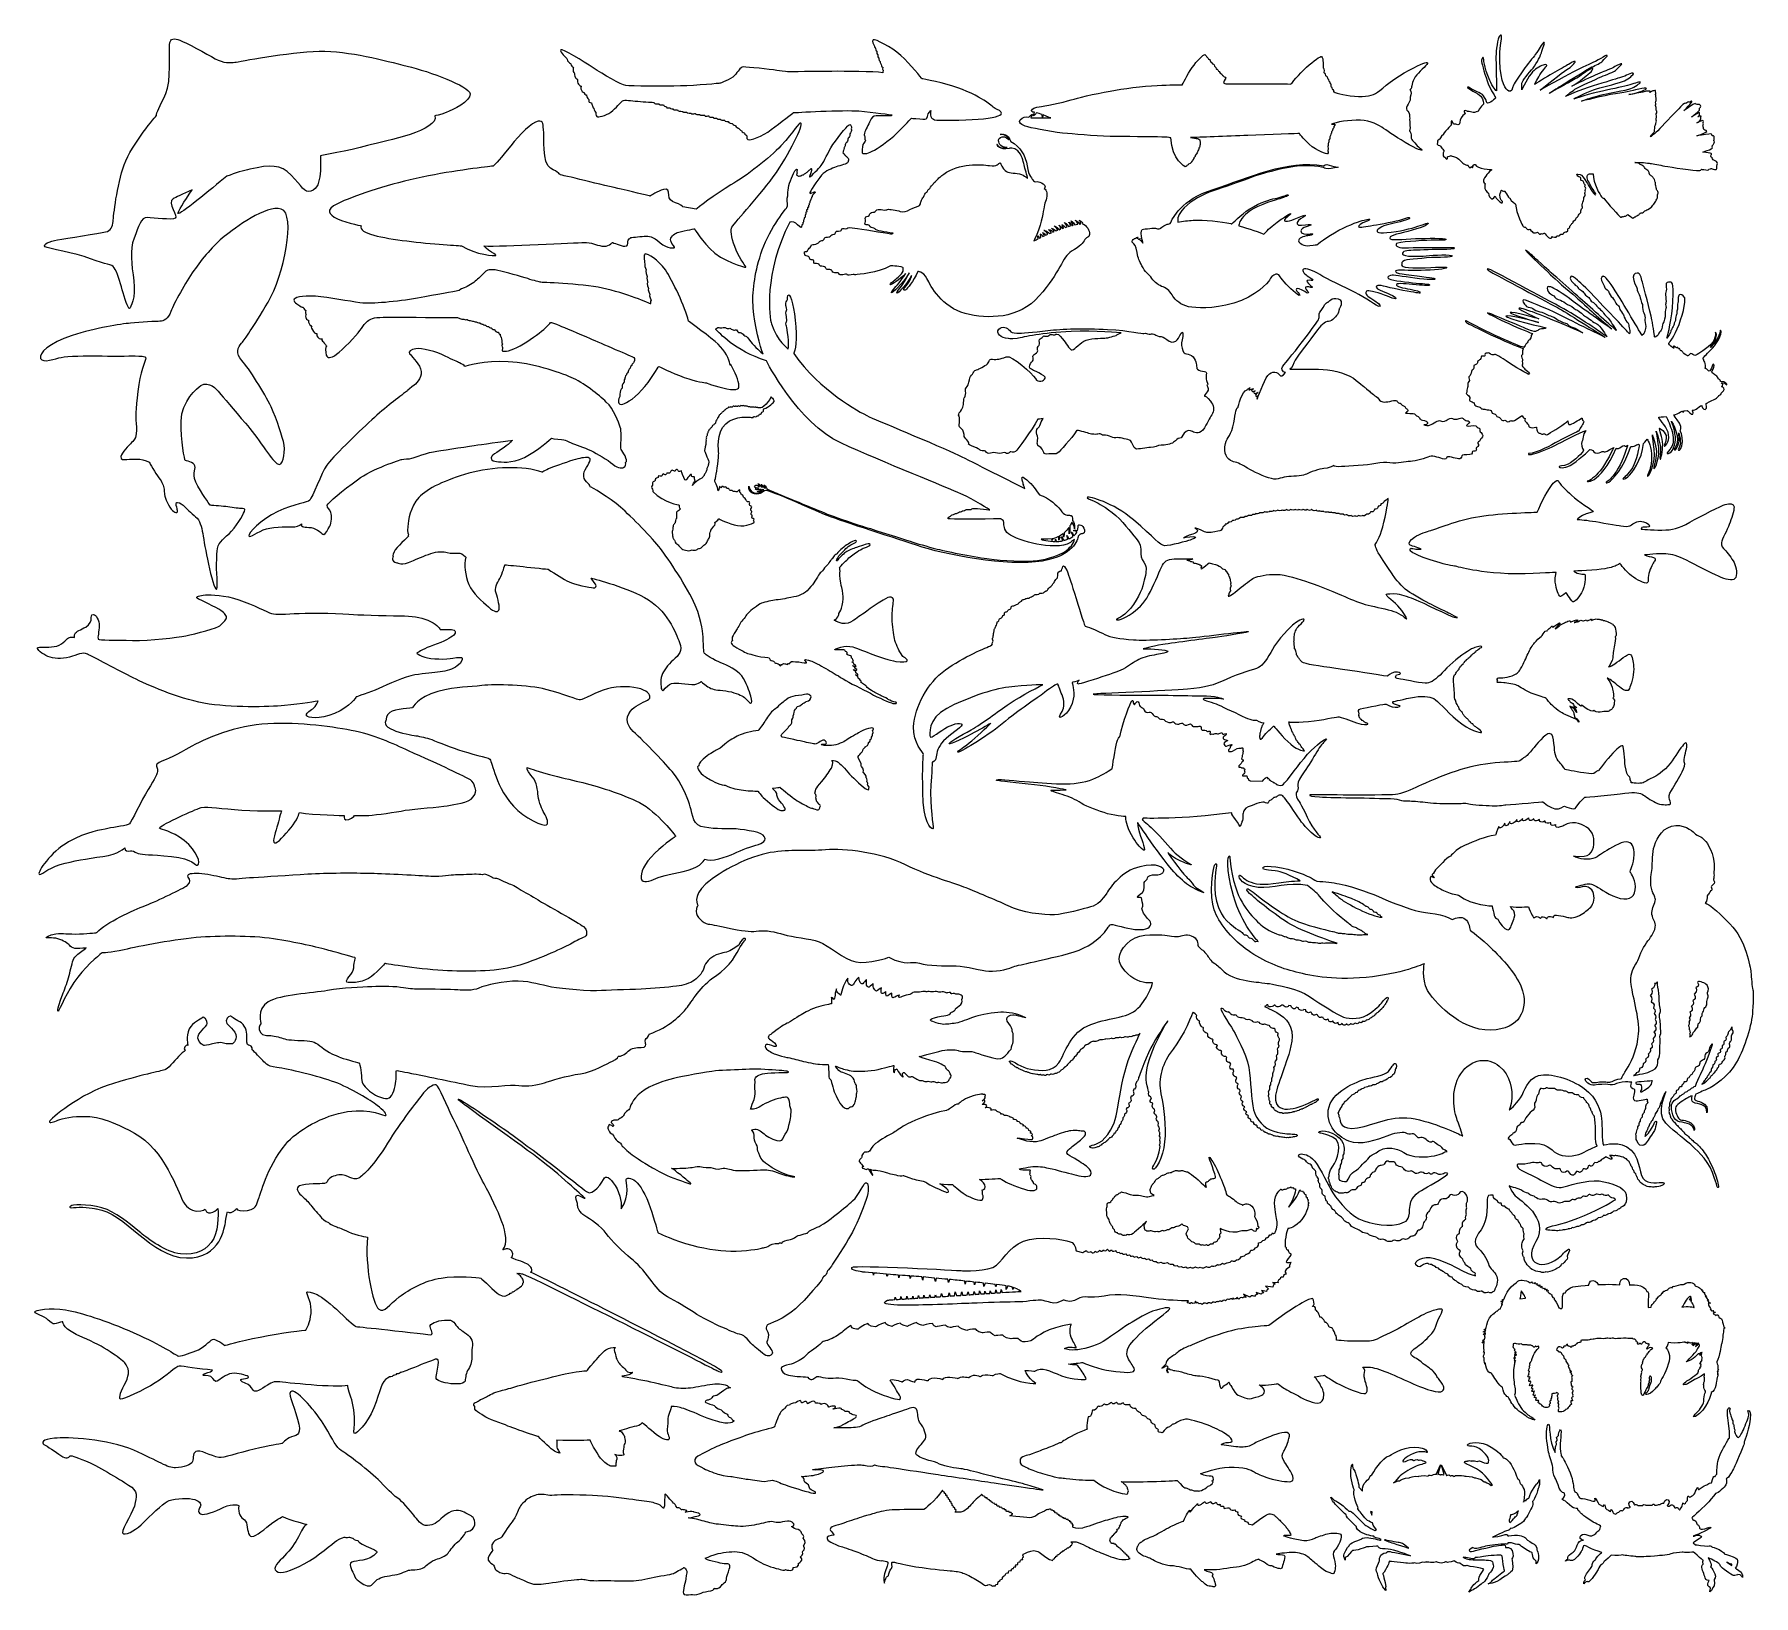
# Model space of a CAD drawing. Header units: centimetres. Extents: x -7.6 to 7.6, y -6.9 to 6.9.
import ezdxf

# ---------------------------------------------------------------- set-up
doc = ezdxf.new("R2010")
doc.units = ezdxf.units.CM
doc.header["$MEASUREMENT"] = 0
doc.layers.add('Layer 1', color=7, linetype='Continuous')

msp = doc.modelspace()

# ---------------------------------------------------------------- linework, layer by layer
at = {"layer": 'Layer 1'}
for points, knots in [([(-4.31711, 6.64377), (-4.51885, 6.69261), (-4.82548, 6.78014), (-5.09811, 6.7749), (-5.09811, 6.7749), (-5.37071, 6.7696), (-5.81376, 6.68232), (-5.84521, 6.67737), (-5.84521, 6.67737), (-5.87666, 6.67242), (-5.94916, 6.66851), (-6.02036, 6.70941), (-6.02036, 6.70941), (-6.09151, 6.75031), (-6.28539, 6.85797), (-6.33289, 6.87327), (-6.33289, 6.87327), (-6.38036, 6.88862), (-6.41869, 6.89946), (-6.42325, 6.83326), (-6.42325, 6.83326), (-6.42783, 6.76703), (-6.40767, 6.51248), (-6.45717, 6.40022), (-6.45717, 6.40022), (-6.50675, 6.28796), (-6.54321, 6.22591), (-6.5402, 6.20541), (-6.5402, 6.20541), (-6.5402, 6.20541), (-6.75904, 5.95321), (-6.82584, 5.76858), (-6.82584, 5.76858), (-6.8927, 5.58395), (-6.92032, 5.3126), (-6.92495, 5.26592), (-6.92495, 5.26592), (-6.92961, 5.21922), (-6.9427, 5.18369), (-6.99231, 5.17244), (-6.99231, 5.17244), (-7.04192, 5.1612), (-7.34257, 5.11428), (-7.41649, 5.10243), (-7.41649, 5.10243), (-7.49039, 5.0906), (-7.55045, 5.06068), (-7.52656, 5.04166), (-7.52656, 5.04166), (-7.50272, 5.02261), (-7.26518, 4.9884), (-7.1241, 4.934), (-7.1241, 4.934), (-6.983, 4.87955), (-6.93775, 4.8882), (-6.91378, 4.85452), (-6.91378, 4.85452), (-6.88986, 4.82084), (-6.86377, 4.72733), (-6.84335, 4.6586), (-6.84335, 4.6586), (-6.8229, 4.58991), (-6.79125, 4.48625), (-6.7799, 4.49371), (-6.7799, 4.49371), (-6.76858, 4.50117), (-6.72148, 4.58843), (-6.74056, 4.73731), (-6.74056, 4.73731), (-6.75958, 4.88619), (-6.77959, 5.01041), (-6.73831, 5.1159), (-6.73831, 5.1159), (-6.69698, 5.22142), (-6.67859, 5.30545), (-6.62044, 5.30069), (-6.62044, 5.30069), (-6.56231, 5.29593), (-6.40385, 5.27751), (-6.37266, 5.29326), (-6.37266, 5.29326), (-6.34147, 5.30903), (-6.45185, 5.4318), (-6.39248, 5.46696), (-6.39248, 5.46696), (-6.37208, 5.47905), (-6.3076, 5.50906), (-6.22415, 5.54488), (-6.22415, 5.54488), (-6.29387, 5.44132), (-6.35485, 5.34578), (-6.34967, 5.33544), (-6.34967, 5.33544), (-6.34067, 5.31763), (-6.05395, 5.5529), (-5.91681, 5.66686), (-5.91681, 5.66686), (-5.83852, 5.69499), (-5.76592, 5.71814), (-5.71313, 5.72946), (-5.71313, 5.72946), (-5.52665, 5.76952), (-5.44069, 5.7738), (-5.34467, 5.67601), (-5.34467, 5.67601), (-5.24863, 5.57825), (-5.23254, 5.5167), (-5.17147, 5.53491), (-5.17147, 5.53491), (-5.11038, 5.55309), (-5.09662, 5.61704), (-5.08887, 5.68834), (-5.08887, 5.68834), (-5.08112, 5.75962), (-5.08585, 5.84765), (-5.08585, 5.84765), (-5.08585, 5.84765), (-5.08585, 5.84765), (-4.83756, 5.89303), (-4.66741, 5.93808), (-4.66741, 5.93808), (-4.49726, 5.98314), (-4.03257, 6.07101), (-4.0713, 6.20348), (-4.0713, 6.20348), (-4.0713, 6.20348), (-4.0245, 6.20808), (-3.96962, 6.23192), (-3.96962, 6.23192), (-3.91469, 6.25576), (-3.75036, 6.32884), (-3.75962, 6.39845), (-3.75962, 6.39845), (-3.76884, 6.46806), (-4.1154, 6.5949), (-4.31711, 6.64377)], [0, 0, 0, 0, 0.02857143, 0.02857143, 0.02857143, 0.02857143, 0.05714286, 0.05714286, 0.05714286, 0.05714286, 0.08571429, 0.08571429, 0.08571429, 0.08571429, 0.11428571, 0.11428571, 0.11428571, 0.11428571, 0.14285714, 0.14285714, 0.14285714, 0.14285714, 0.17142857, 0.17142857, 0.17142857, 0.17142857, 0.2, 0.2, 0.2, 0.2, 0.22857143, 0.22857143, 0.22857143, 0.22857143, 0.25714286, 0.25714286, 0.25714286, 0.25714286, 0.28571429, 0.28571429, 0.28571429, 0.28571429, 0.31428571, 0.31428571, 0.31428571, 0.31428571, 0.34285714, 0.34285714, 0.34285714, 0.34285714, 0.37142857, 0.37142857, 0.37142857, 0.37142857, 0.4, 0.4, 0.4, 0.4, 0.42857143, 0.42857143, 0.42857143, 0.42857143, 0.45714286, 0.45714286, 0.45714286, 0.45714286, 0.48571429, 0.48571429, 0.48571429, 0.48571429, 0.51428571, 0.51428571, 0.51428571, 0.51428571, 0.54285714, 0.54285714, 0.54285714, 0.54285714, 0.57142857, 0.57142857, 0.57142857, 0.57142857, 0.6, 0.6, 0.6, 0.6, 0.62857143, 0.62857143, 0.62857143, 0.62857143, 0.65714286, 0.65714286, 0.65714286, 0.65714286, 0.68571429, 0.68571429, 0.68571429, 0.68571429, 0.71428571, 0.71428571, 0.71428571, 0.71428571, 0.74285714, 0.74285714, 0.74285714, 0.74285714, 0.77142857, 0.77142857, 0.77142857, 0.77142857, 0.8, 0.8, 0.8, 0.8, 0.82857143, 0.82857143, 0.82857143, 0.82857143, 0.85714286, 0.85714286, 0.85714286, 0.85714286, 0.88571429, 0.88571429, 0.88571429, 0.88571429, 0.91428571, 0.91428571, 0.91428571, 0.91428571, 0.94285714, 0.94285714, 0.94285714, 0.94285714, 1, 1, 1, 1]), ([(-0.89049, 6.23115), (-0.89049, 6.23115), (-1.00789, 6.13997), (-1.08784, 6.08002), (-1.08784, 6.08002), (-1.16777, 6.02009), (-1.274, 5.97966), (-1.29641, 5.99385), (-1.29641, 5.99385), (-1.31141, 6.00332), (-1.30522, 6.02576), (-1.30522, 6.02576), (-1.30522, 6.02576), (-1.30522, 6.02576), (-1.32398, 6.03679), (-1.32599, 6.05005), (-1.32599, 6.05005), (-1.32599, 6.05005), (-1.34769, 6.05611), (-1.35126, 6.07156), (-1.35126, 6.07156), (-1.35126, 6.07156), (-1.37177, 6.07836), (-1.37759, 6.09252), (-1.37759, 6.09252), (-1.37759, 6.09252), (-1.40259, 6.10334), (-1.40593, 6.11414), (-1.40593, 6.11414), (-1.40593, 6.11414), (-1.41051, 6.11634), (-1.41696, 6.11956), (-1.41696, 6.11956), (-1.42283, 6.12247), (-1.43035, 6.12596), (-1.43421, 6.13496), (-1.43421, 6.13496), (-1.43421, 6.13496), (-1.46773, 6.1353), (-1.47088, 6.1516), (-1.47088, 6.1516), (-1.47088, 6.1516), (-1.49504, 6.15327), (-1.49832, 6.1566), (-1.49832, 6.1566), (-1.50165, 6.15993), (-1.50165, 6.16493), (-1.50165, 6.16493), (-1.50165, 6.16493), (-1.50165, 6.16493), (-1.53081, 6.16408), (-1.53499, 6.1666), (-1.53499, 6.1666), (-1.53914, 6.16909), (-1.53832, 6.17242), (-1.53832, 6.17242), (-1.53832, 6.17242), (-1.53832, 6.17242), (-1.56327, 6.1716), (-1.56742, 6.17493), (-1.56742, 6.17493), (-1.5716, 6.17826), (-1.57242, 6.18326), (-1.57242, 6.18326), (-1.57242, 6.18326), (-1.57242, 6.18326), (-1.59409, 6.18075), (-1.59824, 6.18326), (-1.59824, 6.18326), (-1.60242, 6.18575), (-1.60491, 6.19075), (-1.60491, 6.19075), (-1.60491, 6.19075), (-1.60491, 6.19075), (-1.63486, 6.1899), (-1.63819, 6.19324), (-1.63819, 6.19324), (-1.64152, 6.19658), (-1.64319, 6.20157), (-1.64319, 6.20157), (-1.64319, 6.20157), (-1.64319, 6.20157), (-1.67153, 6.19824), (-1.67486, 6.20075), (-1.67486, 6.20075), (-1.67817, 6.20324), (-1.67901, 6.20824), (-1.67901, 6.20824), (-1.67901, 6.20824), (-1.67901, 6.20824), (-1.7115, 6.20906), (-1.7165, 6.20991), (-1.7165, 6.20991), (-1.7215, 6.21073), (-1.7215, 6.21488), (-1.7215, 6.21488), (-1.7215, 6.21488), (-1.7215, 6.21488), (-1.75312, 6.21403), (-1.75645, 6.21655), (-1.75645, 6.21655), (-1.75978, 6.21904), (-1.7606, 6.22404), (-1.7606, 6.22404), (-1.7606, 6.22404), (-1.7606, 6.22404), (-1.79142, 6.21904), (-1.79476, 6.22071), (-1.79476, 6.22071), (-1.7981, 6.22238), (-1.80058, 6.22738), (-1.80058, 6.22738), (-1.80058, 6.22738), (-1.80058, 6.22738), (-1.83225, 6.22656), (-1.83392, 6.22905), (-1.83392, 6.22905), (-1.83559, 6.23156), (-1.83892, 6.23487), (-1.83892, 6.23487), (-1.83892, 6.23487), (-1.83892, 6.23487), (-1.87136, 6.23487), (-1.8722, 6.2382), (-1.8722, 6.2382), (-1.87302, 6.24153), (-1.87302, 6.24153), (-1.87302, 6.24153), (-1.87302, 6.24153), (-1.87302, 6.24153), (-1.90802, 6.24486), (-1.91215, 6.24653), (-1.91215, 6.24653), (-1.91628, 6.2482), (-1.91882, 6.25486), (-1.91882, 6.25486), (-1.91882, 6.25486), (-1.91882, 6.25486), (-1.94464, 6.25404), (-1.95044, 6.25653), (-1.95044, 6.25653), (-1.95629, 6.25902), (-1.95962, 6.26568), (-1.95962, 6.26568), (-1.95962, 6.26568), (-1.95962, 6.26568), (-1.97711, 6.26401), (-1.98124, 6.26735), (-1.98124, 6.26735), (-1.98537, 6.27069), (-1.98957, 6.27486), (-1.98957, 6.27486), (-1.98957, 6.27486), (-1.98957, 6.27486), (-2.01039, 6.27235), (-2.01291, 6.27486), (-2.01291, 6.27486), (-2.0154, 6.27735), (-2.01788, 6.28235), (-2.01788, 6.28235), (-2.01788, 6.28235), (-2.01788, 6.28235), (-2.03288, 6.2865), (-2.03537, 6.28817), (-2.03537, 6.28817), (-2.03788, 6.28984), (-2.0437, 6.30068), (-2.0437, 6.30068), (-2.0437, 6.30068), (-2.0437, 6.30068), (-2.06952, 6.29817), (-2.07452, 6.30068), (-2.07452, 6.30068), (-2.07952, 6.30317), (-2.08534, 6.30817), (-2.08534, 6.30817), (-2.08534, 6.30817), (-2.08534, 6.30817), (-2.11616, 6.30817), (-2.12116, 6.3115), (-2.12116, 6.3115), (-2.12616, 6.31483), (-2.12949, 6.3215), (-2.12949, 6.3215), (-2.12949, 6.3215), (-2.12949, 6.3215), (-2.21193, 6.3265), (-2.27184, 6.33147), (-2.27184, 6.33147), (-2.33179, 6.33644), (-2.39008, 6.34814), (-2.40839, 6.3348), (-2.40839, 6.3348), (-2.42673, 6.32149), (-2.46297, 6.27109), (-2.51041, 6.23614), (-2.51041, 6.23614), (-2.55788, 6.20116), (-2.62656, 6.18867), (-2.63529, 6.19743), (-2.63529, 6.19743), (-2.64405, 6.20616), (-2.64529, 6.23365), (-2.64529, 6.23365), (-2.64529, 6.23365), (-2.64529, 6.23365), (-2.66278, 6.2499), (-2.66154, 6.26736), (-2.66154, 6.26736), (-2.66154, 6.26736), (-2.6703, 6.2786), (-2.67278, 6.28985), (-2.67278, 6.28985), (-2.67278, 6.28985), (-2.68154, 6.29736), (-2.68278, 6.31856), (-2.68278, 6.31856), (-2.68278, 6.31856), (-2.70527, 6.31983), (-2.70649, 6.33107), (-2.70649, 6.33107), (-2.70771, 6.34231), (-2.70649, 6.34856), (-2.70649, 6.34856), (-2.70649, 6.34856), (-2.70649, 6.34856), (-2.72149, 6.36107), (-2.72401, 6.37229), (-2.72401, 6.37229), (-2.7265, 6.38353), (-2.72774, 6.38851), (-2.72774, 6.38851), (-2.72774, 6.38851), (-2.72774, 6.38851), (-2.73398, 6.38851), (-2.74023, 6.39478), (-2.74023, 6.39478), (-2.74647, 6.40102), (-2.74777, 6.40976), (-2.74777, 6.40976), (-2.74777, 6.40976), (-2.74777, 6.40976), (-2.76272, 6.41103), (-2.77148, 6.42974), (-2.77148, 6.42974), (-2.78024, 6.44847), (-2.78024, 6.45972), (-2.77148, 6.46223), (-2.77148, 6.46223), (-2.77148, 6.46223), (-2.79897, 6.47972), (-2.80267, 6.49345), (-2.80267, 6.49345), (-2.80643, 6.50718), (-2.81018, 6.52216), (-2.80394, 6.52594), (-2.80394, 6.52594), (-2.80394, 6.52594), (-2.82389, 6.53343), (-2.83013, 6.5534), (-2.83013, 6.5534), (-2.8364, 6.5734), (-2.8314, 6.57965), (-2.8314, 6.57965), (-2.8314, 6.57965), (-2.8314, 6.57965), (-2.84513, 6.58841), (-2.84635, 6.60714), (-2.84635, 6.60714), (-2.84762, 6.62587), (-2.84262, 6.63336), (-2.84262, 6.63336), (-2.84262, 6.63336), (-2.84262, 6.63336), (-2.85881, 6.6396), (-2.86257, 6.65209), (-2.86257, 6.65209), (-2.86633, 6.66458), (-2.86633, 6.66458), (-2.86633, 6.66458), (-2.86633, 6.66458), (-2.86633, 6.66458), (-2.88758, 6.67831), (-2.89382, 6.69083), (-2.89382, 6.69083), (-2.90006, 6.70332), (-2.90006, 6.71205), (-2.90006, 6.71205), (-2.90006, 6.71205), (-2.90006, 6.71205), (-2.96875, 6.77076), (-2.95501, 6.78701), (-2.95501, 6.78701), (-2.94125, 6.80326), (-2.75266, 6.68459), (-2.66648, 6.62839), (-2.66648, 6.62839), (-2.58033, 6.57219), (-2.4192, 6.47477), (-2.37795, 6.47104), (-2.37795, 6.47104), (-2.33675, 6.46728), (-2.03698, 6.46228), (-1.89215, 6.46728), (-1.89215, 6.46728), (-1.74726, 6.47225), (-1.54367, 6.49099), (-1.54367, 6.49099), (-1.54367, 6.49099), (-1.54367, 6.49099), (-1.44998, 6.5247), (-1.41503, 6.5597), (-1.41503, 6.5597), (-1.38008, 6.59465), (-1.36883, 6.63587), (-1.33388, 6.63587), (-1.33388, 6.63587), (-1.29888, 6.63587), (-1.10269, 6.61462), (-1.03784, 6.60526), (-1.03784, 6.60526), (-0.96444, 6.59462), (-0.94045, 6.59343), (-0.94045, 6.59343), (-0.94045, 6.59343), (-0.94045, 6.59343), (-0.67692, 6.59592), (-0.55204, 6.59716), (-0.55204, 6.59716), (-0.4271, 6.5984), (-0.18485, 6.59592), (-0.09868, 6.58467), (-0.09868, 6.58467), (-0.09868, 6.58467), (-0.09865, 6.59216), (-0.09617, 6.60716), (-0.09617, 6.60716), (-0.09617, 6.60716), (-0.10532, 6.60549), (-0.1003, 6.63465), (-0.1003, 6.63465), (-0.1003, 6.63465), (-0.11284, 6.63632), (-0.11284, 6.65796), (-0.11284, 6.65796), (-0.11284, 6.65796), (-0.1203, 6.66545), (-0.12199, 6.67545), (-0.12199, 6.67545), (-0.12366, 6.68542), (-0.12366, 6.68542), (-0.12366, 6.68542), (-0.12366, 6.68542), (-0.12366, 6.68542), (-0.12948, 6.68624), (-0.13199, 6.69457), (-0.13199, 6.69457), (-0.13448, 6.7029), (-0.13448, 6.71621), (-0.13448, 6.71621), (-0.13448, 6.71621), (-0.13448, 6.71621), (-0.14033, 6.71706), (-0.14199, 6.72536), (-0.14199, 6.72536), (-0.14363, 6.73367), (-0.14448, 6.74618), (-0.14448, 6.74618), (-0.14448, 6.74618), (-0.14448, 6.74618), (-0.1503, 6.74618), (-0.15194, 6.757), (-0.15194, 6.757), (-0.15361, 6.76785), (-0.15361, 6.77616), (-0.15361, 6.77616), (-0.15361, 6.77616), (-0.15361, 6.77616), (-0.16112, 6.77867), (-0.16194, 6.78783), (-0.16194, 6.78783), (-0.16276, 6.79701), (-0.16361, 6.80365), (-0.16361, 6.80365), (-0.16361, 6.80365), (-0.16361, 6.80365), (-0.17276, 6.80365), (-0.17443, 6.81365), (-0.17443, 6.81365), (-0.1761, 6.82362), (-0.17776, 6.83363), (-0.17776, 6.83363), (-0.17776, 6.83363), (-0.17776, 6.83363), (-0.20192, 6.86612), (-0.18443, 6.8761), (-0.18443, 6.8761), (-0.16694, 6.8861), (-0.02457, 6.81448), (0.05952, 6.73788), (0.05952, 6.73788), (0.14363, 6.66128), (0.24769, 6.53225), (0.24769, 6.53225), (0.24769, 6.53225), (0.24769, 6.53225), (0.45835, 6.4923), (0.56659, 6.45232), (0.56659, 6.45232), (0.67486, 6.41237), (0.78141, 6.35408), (0.8122, 6.33241), (0.8122, 6.33241), (0.84302, 6.31077), (0.87551, 6.28079), (0.89798, 6.2683), (0.89798, 6.2683), (0.92047, 6.25579), (0.95373, 6.24414), (0.95373, 6.22501), (0.95373, 6.22501), (0.95373, 6.20588), (0.87629, 6.17921), (0.74643, 6.17172), (0.74643, 6.17172), (0.61655, 6.16423), (0.39255, 6.15923), (0.36006, 6.16754), (0.36006, 6.16754), (0.32757, 6.17587), (0.3149, 6.20731), (0.32656, 6.25059), (0.32656, 6.25059), (0.32656, 6.25059), (0.3028, 6.23125), (0.29595, 6.19585), (0.29595, 6.19585), (0.29153, 6.17296), (0.28545, 6.17167), (0.25682, 6.17421), (0.25682, 6.17421), (0.22605, 6.17694), (0.15443, 6.18088), (0.15443, 6.18088), (0.15443, 6.18088), (0.15443, 6.18088), (0.09366, 6.11677), (0.02455, 6.04848), (0.02455, 6.04848), (-0.04456, 5.98019), (-0.14695, 5.91111), (-0.19363, 5.88777), (-0.19363, 5.88777), (-0.24022, 5.86446), (-0.28269, 5.85779), (-0.28351, 5.8828), (-0.28351, 5.8828), (-0.28436, 5.90775), (-0.2802, 5.9494), (-0.26856, 5.96106), (-0.26856, 5.96106), (-0.25689, 5.97273), (-0.25189, 5.98437), (-0.25189, 5.98437), (-0.25189, 5.98437), (-0.25189, 5.98437), (-0.2644, 5.99437), (-0.25774, 6.01601), (-0.25774, 6.01601), (-0.25774, 6.01601), (-0.27023, 6.02598), (-0.26189, 6.05014), (-0.26189, 6.05014), (-0.25356, 6.0743), (-0.22527, 6.12758), (-0.21278, 6.15756), (-0.21278, 6.15756), (-0.20027, 6.18754), (-0.18362, 6.20169), (-0.15783, 6.20336), (-0.15783, 6.20336), (-0.13204, 6.20503), (-0.03125, 6.20087), (-0.02541, 6.20336), (-0.02541, 6.20336), (-0.01962, 6.20587), (-0.02044, 6.21169), (-0.02044, 6.21169), (-0.02044, 6.21169), (-0.02044, 6.21169), (-0.18115, 6.23497), (-0.31101, 6.24582), (-0.31101, 6.24582), (-0.44089, 6.25655), (-0.89049, 6.23115), (-0.89049, 6.23115)], [0, 0, 0, 0, 0.008, 0.008, 0.008, 0.008, 0.016, 0.016, 0.016, 0.016, 0.024, 0.024, 0.024, 0.024, 0.032, 0.032, 0.032, 0.032, 0.04, 0.04, 0.04, 0.04, 0.048, 0.048, 0.048, 0.048, 0.056, 0.056, 0.056, 0.056, 0.064, 0.064, 0.064, 0.064, 0.072, 0.072, 0.072, 0.072, 0.08, 0.08, 0.08, 0.08, 0.088, 0.088, 0.088, 0.088, 0.096, 0.096, 0.096, 0.096, 0.104, 0.104, 0.104, 0.104, 0.112, 0.112, 0.112, 0.112, 0.12, 0.12, 0.12, 0.12, 0.128, 0.128, 0.128, 0.128, 0.136, 0.136, 0.136, 0.136, 0.144, 0.144, 0.144, 0.144, 0.152, 0.152, 0.152, 0.152, 0.16, 0.16, 0.16, 0.16, 0.168, 0.168, 0.168, 0.168, 0.176, 0.176, 0.176, 0.176, 0.184, 0.184, 0.184, 0.184, 0.192, 0.192, 0.192, 0.192, 0.2, 0.2, 0.2, 0.2, 0.208, 0.208, 0.208, 0.208, 0.216, 0.216, 0.216, 0.216, 0.224, 0.224, 0.224, 0.224, 0.232, 0.232, 0.232, 0.232, 0.24, 0.24, 0.24, 0.24, 0.248, 0.248, 0.248, 0.248, 0.256, 0.256, 0.256, 0.256, 0.264, 0.264, 0.264, 0.264, 0.272, 0.272, 0.272, 0.272, 0.28, 0.28, 0.28, 0.28, 0.288, 0.288, 0.288, 0.288, 0.296, 0.296, 0.296, 0.296, 0.304, 0.304, 0.304, 0.304, 0.312, 0.312, 0.312, 0.312, 0.32, 0.32, 0.32, 0.32, 0.328, 0.328, 0.328, 0.328, 0.336, 0.336, 0.336, 0.336, 0.344, 0.344, 0.344, 0.344, 0.352, 0.352, 0.352, 0.352, 0.36, 0.36, 0.36, 0.36, 0.368, 0.368, 0.368, 0.368, 0.376, 0.376, 0.376, 0.376, 0.384, 0.384, 0.384, 0.384, 0.392, 0.392, 0.392, 0.392, 0.4, 0.4, 0.4, 0.4, 0.408, 0.408, 0.408, 0.408, 0.416, 0.416, 0.416, 0.416, 0.424, 0.424, 0.424, 0.424, 0.432, 0.432, 0.432, 0.432, 0.44, 0.44, 0.44, 0.44, 0.448, 0.448, 0.448, 0.448, 0.456, 0.456, 0.456, 0.456, 0.464, 0.464, 0.464, 0.464, 0.472, 0.472, 0.472, 0.472, 0.48, 0.48, 0.48, 0.48, 0.488, 0.488, 0.488, 0.488, 0.496, 0.496, 0.496, 0.496, 0.504, 0.504, 0.504, 0.504, 0.512, 0.512, 0.512, 0.512, 0.52, 0.52, 0.52, 0.52, 0.528, 0.528, 0.528, 0.528, 0.536, 0.536, 0.536, 0.536, 0.544, 0.544, 0.544, 0.544, 0.552, 0.552, 0.552, 0.552, 0.56, 0.56, 0.56, 0.56, 0.568, 0.568, 0.568, 0.568, 0.576, 0.576, 0.576, 0.576, 0.584, 0.584, 0.584, 0.584, 0.592, 0.592, 0.592, 0.592, 0.6, 0.6, 0.6, 0.6, 0.608, 0.608, 0.608, 0.608, 0.616, 0.616, 0.616, 0.616, 0.624, 0.624, 0.624, 0.624, 0.632, 0.632, 0.632, 0.632, 0.64, 0.64, 0.64, 0.64, 0.648, 0.648, 0.648, 0.648, 0.656, 0.656, 0.656, 0.656, 0.664, 0.664, 0.664, 0.664, 0.672, 0.672, 0.672, 0.672, 0.68, 0.68, 0.68, 0.68, 0.688, 0.688, 0.688, 0.688, 0.696, 0.696, 0.696, 0.696, 0.704, 0.704, 0.704, 0.704, 0.712, 0.712, 0.712, 0.712, 0.72, 0.72, 0.72, 0.72, 0.728, 0.728, 0.728, 0.728, 0.736, 0.736, 0.736, 0.736, 0.744, 0.744, 0.744, 0.744, 0.752, 0.752, 0.752, 0.752, 0.76, 0.76, 0.76, 0.76, 0.768, 0.768, 0.768, 0.768, 0.776, 0.776, 0.776, 0.776, 0.784, 0.784, 0.784, 0.784, 0.792, 0.792, 0.792, 0.792, 0.8, 0.8, 0.8, 0.8, 0.808, 0.808, 0.808, 0.808, 0.816, 0.816, 0.816, 0.816, 0.824, 0.824, 0.824, 0.824, 0.832, 0.832, 0.832, 0.832, 0.84, 0.84, 0.84, 0.84, 0.848, 0.848, 0.848, 0.848, 0.856, 0.856, 0.856, 0.856, 0.864, 0.864, 0.864, 0.864, 0.872, 0.872, 0.872, 0.872, 0.88, 0.88, 0.88, 0.88, 0.888, 0.888, 0.888, 0.888, 0.896, 0.896, 0.896, 0.896, 0.904, 0.904, 0.904, 0.904, 0.912, 0.912, 0.912, 0.912, 0.92, 0.92, 0.92, 0.92, 0.928, 0.928, 0.928, 0.928, 0.936, 0.936, 0.936, 0.936, 0.944, 0.944, 0.944, 0.944, 0.952, 0.952, 0.952, 0.952, 0.96, 0.96, 0.96, 0.96, 0.968, 0.968, 0.968, 0.968, 0.976, 0.976, 0.976, 0.976, 0.984, 0.984, 0.984, 0.984, 1, 1, 1, 1]), ([(5.30089, 5.72492), (5.30089, 5.72492), (5.16982, 5.73238), (5.15463, 5.76932), (5.15463, 5.76932), (5.15463, 5.76932), (5.14198, 5.77199), (5.14198, 5.77199), (5.14198, 5.77199), (5.14198, 5.77199), (5.13701, 5.75686), (5.1314, 5.7554), (5.1314, 5.7554), (5.1314, 5.7554), (5.14394, 5.73169), (5.11687, 5.75281), (5.11687, 5.75281), (5.11687, 5.75281), (5.11788, 5.73641), (5.10671, 5.74027), (5.10671, 5.74027), (5.09557, 5.74413), (5.08962, 5.76514), (5.08962, 5.76514), (5.08962, 5.76514), (5.08962, 5.76514), (5.07753, 5.76025), (5.05348, 5.77705), (5.05348, 5.77705), (5.02938, 5.79382), (5.00498, 5.82761), (4.97805, 5.83653), (4.97805, 5.83653), (4.95109, 5.84545), (4.94027, 5.8459), (4.93791, 5.84952), (4.93791, 5.84952), (4.93791, 5.84952), (4.91116, 5.84336), (4.90923, 5.83745), (4.90923, 5.83745), (4.90725, 5.83155), (4.90846, 5.81721), (4.89907, 5.81816), (4.89907, 5.81816), (4.8897, 5.81917), (4.88674, 5.83636), (4.88674, 5.83636), (4.88674, 5.83636), (4.88674, 5.83636), (4.87417, 5.83295), (4.87023, 5.84689), (4.87023, 5.84689), (4.86629, 5.86083), (4.87251, 5.88864), (4.87883, 5.89068), (4.87883, 5.89068), (4.87883, 5.89068), (4.86793, 5.90333), (4.8584, 5.91582), (4.8584, 5.91582), (4.84887, 5.92833), (4.84454, 5.93894), (4.83715, 5.93969), (4.83715, 5.93969), (4.82979, 5.94046), (4.81791, 5.94371), (4.81662, 5.95062), (4.81662, 5.95062), (4.8153, 5.95753), (4.82101, 5.97319), (4.82101, 5.97319), (4.82101, 5.97319), (4.82101, 5.97319), (4.81212, 5.98565), (4.83945, 5.99433), (4.83945, 5.99433), (4.83945, 5.99433), (4.84503, 6.01542), (4.87223, 6.03629), (4.87223, 6.03629), (4.87223, 6.03629), (4.86905, 6.04473), (4.89107, 6.06754), (4.89107, 6.06754), (4.91303, 6.09029), (4.92909, 6.11437), (4.94176, 6.11916), (4.94176, 6.11916), (4.94176, 6.11916), (4.93594, 6.15432), (4.94306, 6.15763), (4.94306, 6.15763), (4.9502, 6.16094), (4.95965, 6.12816), (4.95965, 6.12816), (4.95965, 6.12816), (4.95965, 6.12816), (4.97883, 6.13022), (4.99114, 6.12488), (4.99114, 6.12488), (5.00347, 6.11956), (5.01339, 6.12393), (5.01702, 6.14591), (5.01702, 6.14591), (5.02067, 6.1679), (5.02821, 6.20163), (5.06787, 6.22462), (5.06787, 6.22462), (5.06787, 6.22462), (5.04967, 6.2387), (5.05655, 6.2461), (5.05655, 6.2461), (5.0634, 6.25353), (5.08663, 6.24229), (5.08663, 6.24229), (5.08663, 6.24229), (5.08663, 6.24229), (5.11015, 6.24054), (5.1251, 6.23491), (5.1251, 6.23491), (5.14013, 6.2293), (5.15394, 6.23195), (5.16143, 6.23861), (5.16143, 6.23861), (5.16886, 6.24528), (5.17617, 6.23708), (5.17617, 6.23708), (5.17617, 6.23708), (5.17617, 6.23708), (5.20369, 6.28706), (5.22742, 6.30693), (5.22742, 6.30693), (5.22742, 6.30693), (5.23067, 6.3481), (5.20223, 6.378), (5.20223, 6.378), (5.1876, 6.39329), (5.07078, 6.45409), (5.08661, 6.45769), (5.08661, 6.45769), (5.09256, 6.45901), (5.11309, 6.44332), (5.17189, 6.41581), (5.17189, 6.41581), (5.18512, 6.40962), (5.21782, 6.39615), (5.22838, 6.38036), (5.22838, 6.38036), (5.23894, 6.36457), (5.25598, 6.32723), (5.25875, 6.31477), (5.25875, 6.31477), (5.25875, 6.31477), (5.28703, 6.31845), (5.30339, 6.3335), (5.30339, 6.3335), (5.31966, 6.34858), (5.33683, 6.36255), (5.33683, 6.36255), (5.33683, 6.36255), (5.33683, 6.36255), (5.28833, 6.43608), (5.2691, 6.4869), (5.2691, 6.4869), (5.24359, 6.55445), (5.21359, 6.65848), (5.20957, 6.68335), (5.20957, 6.68335), (5.20706, 6.69888), (5.22095, 6.72756), (5.22547, 6.71896), (5.22547, 6.71896), (5.23002, 6.71036), (5.22825, 6.64205), (5.28265, 6.51743), (5.28265, 6.51743), (5.30665, 6.4624), (5.34231, 6.41496), (5.34324, 6.42432), (5.34324, 6.42432), (5.34425, 6.43369), (5.33734, 6.69486), (5.33752, 6.72788), (5.33752, 6.72788), (5.33784, 6.77855), (5.35353, 6.89597), (5.36861, 6.91065), (5.36861, 6.91065), (5.38364, 6.92533), (5.38946, 6.92272), (5.38726, 6.89448), (5.38726, 6.89448), (5.38501, 6.8663), (5.36728, 6.80709), (5.37146, 6.69067), (5.37146, 6.69067), (5.37874, 6.48781), (5.42493, 6.43482), (5.45136, 6.42191), (5.45136, 6.42191), (5.47779, 6.409), (5.48197, 6.4431), (5.4933, 6.47377), (5.4933, 6.47377), (5.50463, 6.50444), (5.55236, 6.56653), (5.5826, 6.61011), (5.5826, 6.61011), (5.61287, 6.65371), (5.6688, 6.72311), (5.68613, 6.74634), (5.68613, 6.74634), (5.70343, 6.7696), (5.72026, 6.79494), (5.72947, 6.81161), (5.72947, 6.81161), (5.73865, 6.82828), (5.76082, 6.85916), (5.76641, 6.85453), (5.76641, 6.85453), (5.77205, 6.84987), (5.75374, 6.81045), (5.74471, 6.77553), (5.74471, 6.77553), (5.73563, 6.74058), (5.70259, 6.66951), (5.66626, 6.62652), (5.66626, 6.62652), (5.62999, 6.58355), (5.57217, 6.51574), (5.56847, 6.49309), (5.56847, 6.49309), (5.56474, 6.47047), (5.5658, 6.43446), (5.5658, 6.43446), (5.5658, 6.43446), (5.5658, 6.43446), (5.62882, 6.55932), (5.66208, 6.59242), (5.66208, 6.59242), (5.69531, 6.62557), (5.74468, 6.65092), (5.76408, 6.65568), (5.76408, 6.65568), (5.78353, 6.66044), (5.78895, 6.6538), (5.78771, 6.64782), (5.78771, 6.64782), (5.78639, 6.64187), (5.74302, 6.59556), (5.71651, 6.54887), (5.71651, 6.54887), (5.69, 6.5022), (5.68031, 6.48085), (5.68031, 6.48085), (5.68031, 6.48085), (5.68031, 6.48085), (5.79114, 6.55065), (5.8402, 6.57943), (5.8402, 6.57943), (5.88923, 6.60822), (5.96593, 6.64902), (5.9812, 6.65894), (5.9812, 6.65894), (5.99644, 6.66889), (6.03327, 6.6908), (6.03856, 6.68347), (6.03856, 6.68347), (6.0439, 6.67614), (6.00467, 6.63685), (5.96622, 6.6124), (5.96622, 6.6124), (5.9278, 6.58795), (5.75916, 6.45709), (5.72868, 6.43113), (5.72868, 6.43113), (5.72868, 6.43113), (5.94487, 6.55025), (6.02012, 6.58988), (6.02012, 6.58988), (6.09531, 6.62949), (6.18406, 6.66907), (6.21893, 6.6851), (6.21893, 6.6851), (6.25375, 6.70113), (6.28746, 6.7254), (6.30106, 6.7328), (6.30106, 6.7328), (6.31471, 6.74021), (6.32749, 6.73955), (6.32479, 6.73306), (6.32479, 6.73306), (6.32206, 6.72655), (6.29336, 6.70446), (6.28293, 6.68861), (6.28293, 6.68861), (6.27245, 6.67276), (6.22131, 6.64961), (6.18874, 6.63606), (6.18874, 6.63606), (6.1562, 6.62249), (5.91479, 6.46937), (5.89235, 6.45546), (5.89235, 6.45546), (5.86989, 6.44154), (5.80959, 6.40172), (5.80959, 6.40172), (5.80959, 6.40172), (5.80959, 6.40172), (5.94111, 6.4748), (5.9798, 6.49517), (5.9798, 6.49517), (6.01849, 6.51554), (6.06751, 6.5443), (6.0895, 6.56031), (6.0895, 6.56031), (6.11149, 6.57632), (6.1874, 6.62939), (6.19459, 6.62664), (6.19459, 6.62664), (6.20173, 6.62386), (6.18972, 6.60402), (6.18041, 6.59423), (6.18041, 6.59423), (6.16446, 6.57756), (6.06299, 6.49398), (6.00997, 6.46562), (6.00997, 6.46562), (6.00997, 6.46562), (6.12911, 6.52372), (6.17891, 6.54701), (6.17891, 6.54701), (6.22873, 6.57027), (6.29369, 6.59606), (6.32406, 6.60778), (6.32406, 6.60778), (6.35438, 6.61953), (6.37481, 6.62691), (6.39304, 6.6399), (6.39304, 6.6399), (6.41132, 6.65292), (6.45032, 6.66988), (6.45318, 6.66482), (6.45318, 6.66482), (6.45604, 6.65976), (6.40929, 6.61992), (6.39627, 6.60569), (6.39627, 6.60569), (6.38328, 6.59146), (6.31941, 6.56965), (6.27046, 6.5483), (6.27046, 6.5483), (6.22151, 6.52697), (6.08144, 6.46292), (6.04982, 6.44522), (6.04982, 6.44522), (6.0182, 6.42749), (5.96952, 6.38918), (5.95298, 6.37331), (5.95298, 6.37331), (5.95298, 6.37331), (6.08546, 6.4361), (6.19841, 6.46774), (6.19841, 6.46774), (6.31141, 6.49936), (6.39455, 6.53005), (6.43349, 6.54021), (6.43349, 6.54021), (6.47249, 6.5504), (6.49191, 6.56124), (6.50961, 6.56889), (6.50961, 6.56889), (6.52734, 6.57656), (6.5562, 6.58709), (6.55806, 6.57879), (6.55806, 6.57879), (6.55989, 6.57048), (6.5166, 6.53161), (6.47744, 6.51333), (6.47744, 6.51333), (6.43828, 6.49505), (6.30234, 6.46375), (6.23032, 6.4421), (6.23032, 6.4421), (6.1583, 6.42045), (6.06398, 6.37265), (6.02664, 6.35214), (6.02664, 6.35214), (6.02664, 6.35214), (6.17862, 6.40072), (6.28114, 6.4226), (6.28114, 6.4226), (6.38361, 6.44451), (6.4772, 6.46528), (6.52456, 6.47795), (6.52456, 6.47795), (6.57192, 6.49065), (6.61653, 6.50909), (6.61701, 6.50092), (6.61701, 6.50092), (6.61754, 6.49274), (6.5678, 6.45726), (6.53465, 6.44443), (6.53465, 6.44443), (6.50147, 6.4316), (6.30613, 6.39633), (6.26303, 6.38522), (6.26303, 6.38522), (6.21988, 6.37411), (6.12357, 6.34686), (6.097, 6.33199), (6.097, 6.33199), (6.097, 6.33199), (6.29049, 6.38239), (6.39773, 6.39766), (6.39773, 6.39766), (6.50497, 6.41295), (6.57132, 6.43248), (6.60527, 6.43981), (6.60527, 6.43981), (6.63924, 6.44714), (6.67343, 6.45034), (6.6729, 6.445), (6.6729, 6.445), (6.67234, 6.43963), (6.61758, 6.40806), (6.51558, 6.39087), (6.51558, 6.39087), (6.51558, 6.39087), (6.59887, 6.40389), (6.64054, 6.41381), (6.64054, 6.41381), (6.68221, 6.42373), (6.71727, 6.42886), (6.70176, 6.41016), (6.70176, 6.41016), (6.70176, 6.41016), (6.73192, 6.4267), (6.73655, 6.42553), (6.73655, 6.42553), (6.73655, 6.42553), (6.75346, 6.43191), (6.75295, 6.42722), (6.75295, 6.42722), (6.75247, 6.42254), (6.7503, 6.41463), (6.7503, 6.41463), (6.7503, 6.41463), (6.7503, 6.41463), (6.75922, 6.40286), (6.75334, 6.39198), (6.75334, 6.39198), (6.75334, 6.39198), (6.75874, 6.37857), (6.7544, 6.36952), (6.7544, 6.36952), (6.7544, 6.36952), (6.76191, 6.35724), (6.75673, 6.34624), (6.75673, 6.34624), (6.75673, 6.34624), (6.75922, 6.33108), (6.75186, 6.31896), (6.75186, 6.31896), (6.75186, 6.31896), (6.75773, 6.31026), (6.7517, 6.298), (6.7517, 6.298), (6.7517, 6.298), (6.75215, 6.28914), (6.75577, 6.28469), (6.75577, 6.28469), (6.75937, 6.28027), (6.76061, 6.27268), (6.7568, 6.26223), (6.7568, 6.26223), (6.7568, 6.26223), (6.75685, 6.24937), (6.76058, 6.24625), (6.76058, 6.24625), (6.76431, 6.24313), (6.76688, 6.23543), (6.75912, 6.21932), (6.75912, 6.21932), (6.75912, 6.21932), (6.75817, 6.20995), (6.76079, 6.20289), (6.76079, 6.20289), (6.76346, 6.19585), (6.76066, 6.18193), (6.75722, 6.17482), (6.75722, 6.17482), (6.75375, 6.16773), (6.75857, 6.1618), (6.76, 6.15622), (6.76, 6.15622), (6.76148, 6.15066), (6.75304, 6.14138), (6.75452, 6.13579), (6.75452, 6.13579), (6.75598, 6.13023), (6.75058, 6.11724), (6.74714, 6.11015), (6.74714, 6.11015), (6.74367, 6.10306), (6.74849, 6.09716), (6.74566, 6.08933), (6.74566, 6.08933), (6.7428, 6.0815), (6.74108, 6.0715), (6.74275, 6.06795), (6.74275, 6.06795), (6.74442, 6.06438), (6.7369, 6.05094), (6.72957, 6.04562), (6.72957, 6.04562), (6.72227, 6.04028), (6.71676, 6.03273), (6.71721, 6.03064), (6.71721, 6.03064), (6.71769, 6.02858), (6.70697, 6.01683), (6.70697, 6.01683), (6.70697, 6.01683), (6.70697, 6.01683), (6.74068, 6.03498), (6.7896, 6.08885), (6.7896, 6.08885), (6.83852, 6.14272), (6.94213, 6.2471), (6.97483, 6.28163), (6.97483, 6.28163), (7.00748, 6.31616), (7.01941, 6.31968), (7.01981, 6.31084), (7.01981, 6.31084), (7.01981, 6.31084), (7.03994, 6.32838), (7.04645, 6.32568), (7.04645, 6.32568), (7.05291, 6.32298), (7.05291, 6.32298), (7.05291, 6.32298), (7.05291, 6.32298), (7.05291, 6.32298), (7.07323, 6.33576), (7.07553, 6.33216), (7.07553, 6.33216), (7.07786, 6.32851), (7.06518, 6.31086), (7.0432, 6.28811), (7.0432, 6.28811), (7.02119, 6.26533), (7.00364, 6.24615), (7.00364, 6.24615), (7.00364, 6.24615), (7.00364, 6.24615), (7.07886, 6.2993), (7.09045, 6.30624), (7.09045, 6.30624), (7.10201, 6.31317), (7.10789, 6.31121), (7.11156, 6.30743), (7.11156, 6.30743), (7.11521, 6.30367), (7.12378, 6.30142), (7.13357, 6.30449), (7.13357, 6.30449), (7.14339, 6.30751), (7.14566, 6.29713), (7.1496, 6.29605), (7.1496, 6.29605), (7.15354, 6.29497), (7.15635, 6.28248), (7.146, 6.27406), (7.146, 6.27406), (7.13563, 6.26567), (7.14386, 6.26006), (7.14121, 6.25424), (7.14121, 6.25424), (7.13856, 6.24842), (7.1133, 6.22664), (7.09245, 6.20849), (7.09245, 6.20849), (7.0716, 6.19031), (7.0716, 6.19031), (7.0716, 6.19031), (7.0716, 6.19031), (7.0716, 6.19031), (7.12502, 6.22201), (7.13322, 6.22931), (7.13322, 6.22931), (7.14142, 6.23659), (7.14415, 6.23021), (7.14298, 6.22558), (7.14298, 6.22558), (7.14181, 6.22095), (7.14446, 6.21391), (7.14256, 6.2087), (7.14256, 6.2087), (7.14071, 6.20346), (7.12676, 6.19341), (7.12676, 6.19341), (7.12676, 6.19341), (7.12676, 6.19341), (7.15227, 6.20431), (7.15653, 6.19981), (7.15653, 6.19981), (7.16079, 6.19531), (7.15164, 6.18542), (7.15164, 6.18542), (7.15164, 6.18542), (7.15164, 6.18542), (7.15558, 6.17756), (7.15503, 6.17219), (7.15503, 6.17219), (7.15447, 6.16682), (7.1314, 6.14687), (7.11915, 6.13933), (7.11915, 6.13933), (7.11915, 6.13933), (7.15619, 6.15719), (7.16466, 6.16036), (7.16466, 6.16036), (7.1731, 6.16356), (7.17691, 6.15435), (7.17654, 6.15099), (7.17654, 6.15099), (7.1762, 6.14763), (7.17217, 6.14128), (7.17598, 6.13885), (7.17598, 6.13885), (7.17982, 6.13644), (7.17855, 6.12438), (7.17328, 6.11951), (7.17328, 6.11951), (7.17328, 6.11951), (7.17561, 6.10911), (7.17452, 6.10517), (7.17452, 6.10517), (7.17341, 6.10123), (7.17941, 6.09382), (7.17899, 6.0898), (7.17899, 6.0898), (7.17859, 6.0858), (7.18381, 6.07713), (7.1905, 6.07641), (7.1905, 6.07641), (7.19722, 6.07572), (7.20476, 6.07019), (7.20614, 6.06395), (7.20614, 6.06395), (7.20754, 6.05771), (7.14825, 6.03474), (7.11819, 6.02569), (7.11819, 6.02569), (7.11819, 6.02569), (7.19645, 6.03585), (7.22413, 6.04112), (7.22413, 6.04112), (7.25178, 6.04636), (7.25358, 6.03805), (7.25228, 6.0321), (7.25228, 6.0321), (7.25098, 6.02612), (7.25961, 6.02456), (7.26715, 6.02514), (7.26715, 6.02514), (7.27469, 6.02572), (7.27575, 6.01681), (7.27226, 6.00903), (7.27226, 6.00903), (7.27226, 6.00903), (7.2752, 5.99855), (7.272, 5.99347), (7.272, 5.99347), (7.26877, 5.98839), (7.26967, 5.97746), (7.27271, 5.97442), (7.27271, 5.97442), (7.27578, 5.9714), (7.27372, 5.95807), (7.26551, 5.95077), (7.26551, 5.95077), (7.26551, 5.95077), (7.25257, 5.93654), (7.25596, 5.93011), (7.25596, 5.93011), (7.25937, 5.92368), (7.25596, 5.91048), (7.23064, 5.90159), (7.23064, 5.90159), (7.20532, 5.8927), (7.17299, 5.88116), (7.17299, 5.88116), (7.17299, 5.88116), (7.17299, 5.88116), (7.21964, 5.87362), (7.23564, 5.87126), (7.23564, 5.87126), (7.25162, 5.86891), (7.24866, 5.85975), (7.24546, 5.85533), (7.24546, 5.85533), (7.24234, 5.85091), (7.23845, 5.8398), (7.2449, 5.83641), (7.2449, 5.83641), (7.2513, 5.83305), (7.25784, 5.82421), (7.25741, 5.82022), (7.25741, 5.82022), (7.25704, 5.81622), (7.26638, 5.80847), (7.27421, 5.80561), (7.27421, 5.80561), (7.28204, 5.80278), (7.30421, 5.79439), (7.30069, 5.77984), (7.30069, 5.77984), (7.30069, 5.77984), (7.30061, 5.76629), (7.2963, 5.75727), (7.2963, 5.75727), (7.29196, 5.74825), (7.29929, 5.74679), (7.29614, 5.73631), (7.29614, 5.73631), (7.29302, 5.72578), (7.28746, 5.72432), (7.27487, 5.727), (7.27487, 5.727), (7.26225, 5.72965), (7.24526, 5.73547), (7.24526, 5.73547), (7.24526, 5.73547), (7.24526, 5.73547), (7.2383, 5.7274), (7.22552, 5.72804), (7.22552, 5.72804), (7.22552, 5.72804), (7.22269, 5.72021), (7.21129, 5.7214), (7.21129, 5.7214), (7.19989, 5.72256), (7.15991, 5.72876), (7.15991, 5.72876), (7.15991, 5.72876), (7.15991, 5.72876), (7.15292, 5.71389), (7.13155, 5.71611), (7.13155, 5.71611), (7.11007, 5.71831), (6.88334, 5.74588), (6.83633, 5.75619), (6.83633, 5.75619), (6.78934, 5.76646), (6.7315, 5.7772), (6.70608, 5.77984), (6.70608, 5.77984), (6.6806, 5.78249), (6.61811, 5.79368), (6.56807, 5.78807), (6.56807, 5.78807), (6.56807, 5.78807), (6.60106, 5.78598), (6.60855, 5.77981), (6.60855, 5.77981), (6.61601, 5.77362), (6.61429, 5.76973), (6.62474, 5.76661), (6.62474, 5.76661), (6.63527, 5.76349), (6.64559, 5.75835), (6.65152, 5.75029), (6.65152, 5.75029), (6.65747, 5.74222), (6.66366, 5.73005), (6.67515, 5.72346), (6.67515, 5.72346), (6.68666, 5.71685), (6.69322, 5.70803), (6.69499, 5.69907), (6.69499, 5.69907), (6.69676, 5.69011), (6.7006, 5.68155), (6.70877, 5.67531), (6.70877, 5.67531), (6.71692, 5.66904), (6.72586, 5.66404), (6.72853, 5.65703), (6.72853, 5.65703), (6.73118, 5.64997), (6.74266, 5.64335), (6.74464, 5.63639), (6.74464, 5.63639), (6.74665, 5.62938), (6.74506, 5.62078), (6.74922, 5.61491), (6.74922, 5.61491), (6.75332, 5.60906), (6.74962, 5.5993), (6.75155, 5.59163), (6.75155, 5.59163), (6.75343, 5.58398), (6.75973, 5.5793), (6.75941, 5.56983), (6.75941, 5.56983), (6.75915, 5.56038), (6.75949, 5.55086), (6.7655, 5.54345), (6.7655, 5.54345), (6.77151, 5.53607), (6.77836, 5.52384), (6.77553, 5.51601), (6.77553, 5.51601), (6.77273, 5.50818), (6.76794, 5.49511), (6.76942, 5.48955), (6.76942, 5.48955), (6.77088, 5.48399), (6.76786, 5.46804), (6.76397, 5.46301), (6.76397, 5.46301), (6.76005, 5.45798), (6.75601, 5.45166), (6.75545, 5.44629), (6.75545, 5.44629), (6.75489, 5.44092), (6.74389, 5.43258), (6.74267, 5.42729), (6.74267, 5.42729), (6.74143, 5.422), (6.73309, 5.4134), (6.7274, 5.41059), (6.7274, 5.41059), (6.72168, 5.40781), (6.72325, 5.39681), (6.71817, 5.39326), (6.71817, 5.39326), (6.71306, 5.38974), (6.68393, 5.3704), (6.67414, 5.36736), (6.67414, 5.36736), (6.66438, 5.36429), (6.64898, 5.35302), (6.64631, 5.3472), (6.64631, 5.3472), (6.64369, 5.34138), (6.63282, 5.34114), (6.6261, 5.34186), (6.6261, 5.34186), (6.61941, 5.34255), (6.60951, 5.33207), (6.6084, 5.32744), (6.6084, 5.32744), (6.60724, 5.32281), (6.60089, 5.32686), (6.59411, 5.3208), (6.59411, 5.3208), (6.58742, 5.31474), (6.57498, 5.30585), (6.56755, 5.30593), (6.56755, 5.30593), (6.56009, 5.30604), (6.55959, 5.29458), (6.55157, 5.29543), (6.55157, 5.29543), (6.5435, 5.29625), (6.50678, 5.32715), (6.50678, 5.32715), (6.50678, 5.32715), (6.50678, 5.32715), (6.49305, 5.31231), (6.48569, 5.31307), (6.48569, 5.31307), (6.47831, 5.31384), (6.47831, 5.31384), (6.47831, 5.31384), (6.47831, 5.31384), (6.47831, 5.31384), (6.46738, 5.30617), (6.46204, 5.30672), (6.46204, 5.30672), (6.45664, 5.30728), (6.45275, 5.30902), (6.45275, 5.30902), (6.45275, 5.30902), (6.45275, 5.30902), (6.44764, 5.29873), (6.44074, 5.30418), (6.44074, 5.30418), (6.43389, 5.30966), (6.32369, 5.42941), (6.29355, 5.47182), (6.29355, 5.47182), (6.29355, 5.47182), (6.28445, 5.4687), (6.27376, 5.48336), (6.27376, 5.48336), (6.2631, 5.49802), (6.19685, 5.60375), (6.20031, 5.68942), (6.20031, 5.68942), (6.20031, 5.68942), (6.17898, 5.68619), (6.16824, 5.68733), (6.16824, 5.68733), (6.15752, 5.68844), (6.13956, 5.67198), (6.14554, 5.65106), (6.14554, 5.65106), (6.15152, 5.63014), (6.17845, 5.57655), (6.19854, 5.54806), (6.19854, 5.54806), (6.21863, 5.51957), (6.2287, 5.50565), (6.21889, 5.5026), (6.21889, 5.5026), (6.2091, 5.49953), (6.15772, 5.58547), (6.13981, 5.61507), (6.13981, 5.61507), (6.1219, 5.6447), (6.09721, 5.68114), (6.08385, 5.68251), (6.08385, 5.68251), (6.07044, 5.68391), (6.05427, 5.68489), (6.05427, 5.68489), (6.05427, 5.68489), (6.05427, 5.68489), (6.06051, 5.66666), (6.073, 5.66264), (6.073, 5.66264), (6.08544, 5.65864), (6.09224, 5.65251), (6.09091, 5.63978), (6.09091, 5.63978), (6.08958, 5.62705), (6.09324, 5.62938), (6.10372, 5.62626), (6.10372, 5.62626), (6.11422, 5.62314), (6.11618, 5.61549), (6.11647, 5.6053), (6.11647, 5.6053), (6.11673, 5.59511), (6.1329, 5.59411), (6.12859, 5.58506), (6.12859, 5.58506), (6.12425, 5.57604), (6.12565, 5.56977), (6.13132, 5.5658), (6.13132, 5.5658), (6.13704, 5.56183), (6.13666, 5.55847), (6.13185, 5.55085), (6.13185, 5.55085), (6.12698, 5.54323), (6.13201, 5.53934), (6.13039, 5.53069), (6.13039, 5.53069), (6.12883, 5.52204), (6.12079, 5.51611), (6.12438, 5.51169), (6.12438, 5.51169), (6.12798, 5.50724), (6.13308, 5.49791), (6.12478, 5.48928), (6.12478, 5.48928), (6.11642, 5.48065), (6.11478, 5.47134), (6.11658, 5.46915), (6.11658, 5.46915), (6.11835, 5.46693), (6.11782, 5.46156), (6.11269, 5.45126), (6.11269, 5.45126), (6.10758, 5.44094), (6.10605, 5.433), (6.10597, 5.42554), (6.10597, 5.42554), (6.10586, 5.41811), (6.09922, 5.41945), (6.10084, 5.40845), (6.10084, 5.40845), (6.1024, 5.39744), (6.10745, 5.38744), (6.10087, 5.38271), (6.10087, 5.38271), (6.09428, 5.37797), (6.09007, 5.35675), (6.09095, 5.3526), (6.09095, 5.3526), (6.09188, 5.34842), (6.08751, 5.33874), (6.0818, 5.33593), (6.0818, 5.33593), (6.07611, 5.33315), (6.07204, 5.32678), (6.07087, 5.32215), (6.07087, 5.32215), (6.06971, 5.31755), (6.06545, 5.30916), (6.05925, 5.30778), (6.05925, 5.30778), (6.05303, 5.3064), (6.04793, 5.29677), (6.04658, 5.29013), (6.04658, 5.29013), (6.0452, 5.28349), (6.04187, 5.27772), (6.03634, 5.27629), (6.03634, 5.27629), (6.03076, 5.27483), (6.02388, 5.26743), (6.02348, 5.26338), (6.02348, 5.26338), (6.02308, 5.25938), (6.02165, 5.25206), (6.0148, 5.25142), (6.0148, 5.25142), (6.00797, 5.25078), (6.00527, 5.23139), (5.99776, 5.23081), (5.99776, 5.23081), (5.99025, 5.23025), (5.99178, 5.21925), (5.99347, 5.2157), (5.99347, 5.2157), (5.99514, 5.21213), (5.98532, 5.20231), (5.97847, 5.20168), (5.97847, 5.20168), (5.97164, 5.20102), (5.97355, 5.1934), (5.97458, 5.18991), (5.97458, 5.18991), (5.97561, 5.18642), (5.97445, 5.1757), (5.96418, 5.17475), (5.96418, 5.17475), (5.95389, 5.17377), (5.94076, 5.17107), (5.94016, 5.16504), (5.94016, 5.16504), (5.93955, 5.15901), (5.9304, 5.14911), (5.92405, 5.15319), (5.92405, 5.15319), (5.9177, 5.15727), (5.90632, 5.15229), (5.90593, 5.14827), (5.90593, 5.14827), (5.90548, 5.14427), (5.9026, 5.13576), (5.89402, 5.138), (5.89402, 5.138), (5.88542, 5.14022), (5.87973, 5.13744), (5.87664, 5.13369), (5.87664, 5.13369), (5.87354, 5.12996), (5.8695, 5.12361), (5.85542, 5.12506), (5.85542, 5.12506), (5.84137, 5.12652), (5.83388, 5.13271), (5.83388, 5.13271), (5.83388, 5.13271), (5.83388, 5.13271), (5.83555, 5.11628), (5.82745, 5.11644), (5.82745, 5.11644), (5.81935, 5.11663), (5.81935, 5.11663), (5.81935, 5.11663), (5.81935, 5.11663), (5.81935, 5.11663), (5.81035, 5.11486), (5.80239, 5.12311), (5.80239, 5.12311), (5.79445, 5.13139), (5.76905, 5.16113), (5.76905, 5.16113), (5.76905, 5.16113), (5.76905, 5.16113), (5.74804, 5.15449), (5.74294, 5.15706), (5.74294, 5.15706), (5.73781, 5.15965), (5.73781, 5.15965), (5.73781, 5.15965), (5.73781, 5.15965), (5.73781, 5.15965), (5.73178, 5.1474), (5.72416, 5.15224), (5.72416, 5.15224), (5.71651, 5.15711), (5.70643, 5.171), (5.70643, 5.171), (5.70643, 5.171), (5.70643, 5.171), (5.69399, 5.16214), (5.68807, 5.16343), (5.68807, 5.16343), (5.68209, 5.1647), (5.67016, 5.16055), (5.6641, 5.16727), (5.6641, 5.16727), (5.65801, 5.17399), (5.63677, 5.19788), (5.63677, 5.19788), (5.63677, 5.19788), (5.63677, 5.19788), (5.62706, 5.18873), (5.61933, 5.19291), (5.61933, 5.19291), (5.61166, 5.19709), (5.59991, 5.21458), (5.59991, 5.21458), (5.59991, 5.21458), (5.59991, 5.21458), (5.58269, 5.21164), (5.57874, 5.2195), (5.57874, 5.2195), (5.57485, 5.22733), (5.51865, 5.33274), (5.51069, 5.41889), (5.51069, 5.41889), (5.51069, 5.41889), (5.46883, 5.44625), (5.4619, 5.47067), (5.4619, 5.47067), (5.4619, 5.47067), (5.45277, 5.47432), (5.44065, 5.49454), (5.44065, 5.49454), (5.42851, 5.51475), (5.41377, 5.53592), (5.41377, 5.53592), (5.41377, 5.53592), (5.41377, 5.53592), (5.40112, 5.53182), (5.38676, 5.54343), (5.38676, 5.54343), (5.38676, 5.54343), (5.37552, 5.51956), (5.37319, 5.49745), (5.37319, 5.49745), (5.37089, 5.47533), (5.38102, 5.4553), (5.39039, 5.44758), (5.39039, 5.44758), (5.39973, 5.43983), (5.39857, 5.42842), (5.38605, 5.43176), (5.38605, 5.43176), (5.37348, 5.43509), (5.33755, 5.46727), (5.3298, 5.49042), (5.3298, 5.49042), (5.3298, 5.49042), (5.31033, 5.45925), (5.2976, 5.46735), (5.2976, 5.46735), (5.2849, 5.47542), (5.27228, 5.49098), (5.27283, 5.51598), (5.27283, 5.51598), (5.27283, 5.51598), (5.24706, 5.52879), (5.23986, 5.55731), (5.23986, 5.55731), (5.23266, 5.58583), (5.24436, 5.60086), (5.24436, 5.60086), (5.24436, 5.60086), (5.24436, 5.60086), (5.22002, 5.60745), (5.22587, 5.63121), (5.22587, 5.63121), (5.23162, 5.65507), (5.28017, 5.71063), (5.30089, 5.72492)], [0, 0, 0, 0, 0.0033557, 0.0033557, 0.0033557, 0.0033557, 0.00671141, 0.00671141, 0.00671141, 0.00671141, 0.01006711, 0.01006711, 0.01006711, 0.01006711, 0.01342282, 0.01342282, 0.01342282, 0.01342282, 0.01677852, 0.01677852, 0.01677852, 0.01677852, 0.02013423, 0.02013423, 0.02013423, 0.02013423, 0.02348993, 0.02348993, 0.02348993, 0.02348993, 0.02684564, 0.02684564, 0.02684564, 0.02684564, 0.03020134, 0.03020134, 0.03020134, 0.03020134, 0.03355705, 0.03355705, 0.03355705, 0.03355705, 0.03691275, 0.03691275, 0.03691275, 0.03691275, 0.04026846, 0.04026846, 0.04026846, 0.04026846, 0.04362416, 0.04362416, 0.04362416, 0.04362416, 0.04697987, 0.04697987, 0.04697987, 0.04697987, 0.05033557, 0.05033557, 0.05033557, 0.05033557, 0.05369128, 0.05369128, 0.05369128, 0.05369128, 0.05704698, 0.05704698, 0.05704698, 0.05704698, 0.06040268, 0.06040268, 0.06040268, 0.06040268, 0.06375839, 0.06375839, 0.06375839, 0.06375839, 0.06711409, 0.06711409, 0.06711409, 0.06711409, 0.0704698, 0.0704698, 0.0704698, 0.0704698, 0.0738255, 0.0738255, 0.0738255, 0.0738255, 0.07718121, 0.07718121, 0.07718121, 0.07718121, 0.08053691, 0.08053691, 0.08053691, 0.08053691, 0.08389262, 0.08389262, 0.08389262, 0.08389262, 0.08724832, 0.08724832, 0.08724832, 0.08724832, 0.09060403, 0.09060403, 0.09060403, 0.09060403, 0.09395973, 0.09395973, 0.09395973, 0.09395973, 0.09731544, 0.09731544, 0.09731544, 0.09731544, 0.10067114, 0.10067114, 0.10067114, 0.10067114, 0.10402685, 0.10402685, 0.10402685, 0.10402685, 0.10738255, 0.10738255, 0.10738255, 0.10738255, 0.11073826, 0.11073826, 0.11073826, 0.11073826, 0.11409396, 0.11409396, 0.11409396, 0.11409396, 0.11744966, 0.11744966, 0.11744966, 0.11744966, 0.12080537, 0.12080537, 0.12080537, 0.12080537, 0.12416107, 0.12416107, 0.12416107, 0.12416107, 0.12751678, 0.12751678, 0.12751678, 0.12751678, 0.13087248, 0.13087248, 0.13087248, 0.13087248, 0.13422819, 0.13422819, 0.13422819, 0.13422819, 0.13758389, 0.13758389, 0.13758389, 0.13758389, 0.1409396, 0.1409396, 0.1409396, 0.1409396, 0.1442953, 0.1442953, 0.1442953, 0.1442953, 0.14765101, 0.14765101, 0.14765101, 0.14765101, 0.15100671, 0.15100671, 0.15100671, 0.15100671, 0.15436242, 0.15436242, 0.15436242, 0.15436242, 0.15771812, 0.15771812, 0.15771812, 0.15771812, 0.16107383, 0.16107383, 0.16107383, 0.16107383, 0.16442953, 0.16442953, 0.16442953, 0.16442953, 0.16778523, 0.16778523, 0.16778523, 0.16778523, 0.17114094, 0.17114094, 0.17114094, 0.17114094, 0.17449664, 0.17449664, 0.17449664, 0.17449664, 0.17785235, 0.17785235, 0.17785235, 0.17785235, 0.18120805, 0.18120805, 0.18120805, 0.18120805, 0.18456376, 0.18456376, 0.18456376, 0.18456376, 0.18791946, 0.18791946, 0.18791946, 0.18791946, 0.19127517, 0.19127517, 0.19127517, 0.19127517, 0.19463087, 0.19463087, 0.19463087, 0.19463087, 0.19798658, 0.19798658, 0.19798658, 0.19798658, 0.20134228, 0.20134228, 0.20134228, 0.20134228, 0.20469799, 0.20469799, 0.20469799, 0.20469799, 0.20805369, 0.20805369, 0.20805369, 0.20805369, 0.2114094, 0.2114094, 0.2114094, 0.2114094, 0.2147651, 0.2147651, 0.2147651, 0.2147651, 0.21812081, 0.21812081, 0.21812081, 0.21812081, 0.22147651, 0.22147651, 0.22147651, 0.22147651, 0.22483221, 0.22483221, 0.22483221, 0.22483221, 0.22818792, 0.22818792, 0.22818792, 0.22818792, 0.23154362, 0.23154362, 0.23154362, 0.23154362, 0.23489933, 0.23489933, 0.23489933, 0.23489933, 0.23825503, 0.23825503, 0.23825503, 0.23825503, 0.24161074, 0.24161074, 0.24161074, 0.24161074, 0.24496644, 0.24496644, 0.24496644, 0.24496644, 0.24832215, 0.24832215, 0.24832215, 0.24832215, 0.25167785, 0.25167785, 0.25167785, 0.25167785, 0.25503356, 0.25503356, 0.25503356, 0.25503356, 0.25838926, 0.25838926, 0.25838926, 0.25838926, 0.26174497, 0.26174497, 0.26174497, 0.26174497, 0.26510067, 0.26510067, 0.26510067, 0.26510067, 0.26845638, 0.26845638, 0.26845638, 0.26845638, 0.27181208, 0.27181208, 0.27181208, 0.27181208, 0.27516779, 0.27516779, 0.27516779, 0.27516779, 0.27852349, 0.27852349, 0.27852349, 0.27852349, 0.28187919, 0.28187919, 0.28187919, 0.28187919, 0.2852349, 0.2852349, 0.2852349, 0.2852349, 0.2885906, 0.2885906, 0.2885906, 0.2885906, 0.29194631, 0.29194631, 0.29194631, 0.29194631, 0.29530201, 0.29530201, 0.29530201, 0.29530201, 0.29865772, 0.29865772, 0.29865772, 0.29865772, 0.30201342, 0.30201342, 0.30201342, 0.30201342, 0.30536913, 0.30536913, 0.30536913, 0.30536913, 0.30872483, 0.30872483, 0.30872483, 0.30872483, 0.31208054, 0.31208054, 0.31208054, 0.31208054, 0.31543624, 0.31543624, 0.31543624, 0.31543624, 0.31879195, 0.31879195, 0.31879195, 0.31879195, 0.32214765, 0.32214765, 0.32214765, 0.32214765, 0.32550336, 0.32550336, 0.32550336, 0.32550336, 0.32885906, 0.32885906, 0.32885906, 0.32885906, 0.33221477, 0.33221477, 0.33221477, 0.33221477, 0.33557047, 0.33557047, 0.33557047, 0.33557047, 0.33892617, 0.33892617, 0.33892617, 0.33892617, 0.34228188, 0.34228188, 0.34228188, 0.34228188, 0.34563758, 0.34563758, 0.34563758, 0.34563758, 0.34899329, 0.34899329, 0.34899329, 0.34899329, 0.35234899, 0.35234899, 0.35234899, 0.35234899, 0.3557047, 0.3557047, 0.3557047, 0.3557047, 0.3590604, 0.3590604, 0.3590604, 0.3590604, 0.36241611, 0.36241611, 0.36241611, 0.36241611, 0.36577181, 0.36577181, 0.36577181, 0.36577181, 0.36912752, 0.36912752, 0.36912752, 0.36912752, 0.37248322, 0.37248322, 0.37248322, 0.37248322, 0.37583893, 0.37583893, 0.37583893, 0.37583893, 0.37919463, 0.37919463, 0.37919463, 0.37919463, 0.38255034, 0.38255034, 0.38255034, 0.38255034, 0.38590604, 0.38590604, 0.38590604, 0.38590604, 0.38926174, 0.38926174, 0.38926174, 0.38926174, 0.39261745, 0.39261745, 0.39261745, 0.39261745, 0.39597315, 0.39597315, 0.39597315, 0.39597315, 0.39932886, 0.39932886, 0.39932886, 0.39932886, 0.40268456, 0.40268456, 0.40268456, 0.40268456, 0.40604027, 0.40604027, 0.40604027, 0.40604027, 0.40939597, 0.40939597, 0.40939597, 0.40939597, 0.41275168, 0.41275168, 0.41275168, 0.41275168, 0.41610738, 0.41610738, 0.41610738, 0.41610738, 0.41946309, 0.41946309, 0.41946309, 0.41946309, 0.42281879, 0.42281879, 0.42281879, 0.42281879, 0.4261745, 0.4261745, 0.4261745, 0.4261745, 0.4295302, 0.4295302, 0.4295302, 0.4295302, 0.43288591, 0.43288591, 0.43288591, 0.43288591, 0.43624161, 0.43624161, 0.43624161, 0.43624161, 0.43959732, 0.43959732, 0.43959732, 0.43959732, 0.44295302, 0.44295302, 0.44295302, 0.44295302, 0.44630872, 0.44630872, 0.44630872, 0.44630872, 0.44966443, 0.44966443, 0.44966443, 0.44966443, 0.45302013, 0.45302013, 0.45302013, 0.45302013, 0.45637584, 0.45637584, 0.45637584, 0.45637584, 0.45973154, 0.45973154, 0.45973154, 0.45973154, 0.46308725, 0.46308725, 0.46308725, 0.46308725, 0.46644295, 0.46644295, 0.46644295, 0.46644295, 0.46979866, 0.46979866, 0.46979866, 0.46979866, 0.47315436, 0.47315436, 0.47315436, 0.47315436, 0.47651007, 0.47651007, 0.47651007, 0.47651007, 0.47986577, 0.47986577, 0.47986577, 0.47986577, 0.48322148, 0.48322148, 0.48322148, 0.48322148, 0.48657718, 0.48657718, 0.48657718, 0.48657718, 0.48993289, 0.48993289, 0.48993289, 0.48993289, 0.49328859, 0.49328859, 0.49328859, 0.49328859, 0.4966443, 0.4966443, 0.4966443, 0.4966443, 0.5, 0.5, 0.5, 0.5, 0.5033557, 0.5033557, 0.5033557, 0.5033557, 0.50671141, 0.50671141, 0.50671141, 0.50671141, 0.51006711, 0.51006711, 0.51006711, 0.51006711, 0.51342282, 0.51342282, 0.51342282, 0.51342282, 0.51677852, 0.51677852, 0.51677852, 0.51677852, 0.52013423, 0.52013423, 0.52013423, 0.52013423, 0.52348993, 0.52348993, 0.52348993, 0.52348993, 0.52684564, 0.52684564, 0.52684564, 0.52684564, 0.53020134, 0.53020134, 0.53020134, 0.53020134, 0.53355705, 0.53355705, 0.53355705, 0.53355705, 0.53691275, 0.53691275, 0.53691275, 0.53691275, 0.54026846, 0.54026846, 0.54026846, 0.54026846, 0.54362416, 0.54362416, 0.54362416, 0.54362416, 0.54697987, 0.54697987, 0.54697987, 0.54697987, 0.55033557, 0.55033557, 0.55033557, 0.55033557, 0.55369128, 0.55369128, 0.55369128, 0.55369128, 0.55704698, 0.55704698, 0.55704698, 0.55704698, 0.56040268, 0.56040268, 0.56040268, 0.56040268, 0.56375839, 0.56375839, 0.56375839, 0.56375839, 0.56711409, 0.56711409, 0.56711409, 0.56711409, 0.5704698, 0.5704698, 0.5704698, 0.5704698, 0.5738255, 0.5738255, 0.5738255, 0.5738255, 0.57718121, 0.57718121, 0.57718121, 0.57718121, 0.58053691, 0.58053691, 0.58053691, 0.58053691, 0.58389262, 0.58389262, 0.58389262, 0.58389262, 0.58724832, 0.58724832, 0.58724832, 0.58724832, 0.59060403, 0.59060403, 0.59060403, 0.59060403, 0.59395973, 0.59395973, 0.59395973, 0.59395973, 0.59731544, 0.59731544, 0.59731544, 0.59731544, 0.60067114, 0.60067114, 0.60067114, 0.60067114, 0.60402685, 0.60402685, 0.60402685, 0.60402685, 0.60738255, 0.60738255, 0.60738255, 0.60738255, 0.61073826, 0.61073826, 0.61073826, 0.61073826, 0.61409396, 0.61409396, 0.61409396, 0.61409396, 0.61744966, 0.61744966, 0.61744966, 0.61744966, 0.62080537, 0.62080537, 0.62080537, 0.62080537, 0.62416107, 0.62416107, 0.62416107, 0.62416107, 0.62751678, 0.62751678, 0.62751678, 0.62751678, 0.63087248, 0.63087248, 0.63087248, 0.63087248, 0.63422819, 0.63422819, 0.63422819, 0.63422819, 0.63758389, 0.63758389, 0.63758389, 0.63758389, 0.6409396, 0.6409396, 0.6409396, 0.6409396, 0.6442953, 0.6442953, 0.6442953, 0.6442953, 0.64765101, 0.64765101, 0.64765101, 0.64765101, 0.65100671, 0.65100671, 0.65100671, 0.65100671, 0.65436242, 0.65436242, 0.65436242, 0.65436242, 0.65771812, 0.65771812, 0.65771812, 0.65771812, 0.66107383, 0.66107383, 0.66107383, 0.66107383, 0.66442953, 0.66442953, 0.66442953, 0.66442953, 0.66778523, 0.66778523, 0.66778523, 0.66778523, 0.67114094, 0.67114094, 0.67114094, 0.67114094, 0.67449664, 0.67449664, 0.67449664, 0.67449664, 0.67785235, 0.67785235, 0.67785235, 0.67785235, 0.68120805, 0.68120805, 0.68120805, 0.68120805, 0.68456376, 0.68456376, 0.68456376, 0.68456376, 0.68791946, 0.68791946, 0.68791946, 0.68791946, 0.69127517, 0.69127517, 0.69127517, 0.69127517, 0.69463087, 0.69463087, 0.69463087, 0.69463087, 0.69798658, 0.69798658, 0.69798658, 0.69798658, 0.70134228, 0.70134228, 0.70134228, 0.70134228, 0.70469799, 0.70469799, 0.70469799, 0.70469799, 0.70805369, 0.70805369, 0.70805369, 0.70805369, 0.7114094, 0.7114094, 0.7114094, 0.7114094, 0.7147651, 0.7147651, 0.7147651, 0.7147651, 0.71812081, 0.71812081, 0.71812081, 0.71812081, 0.72147651, 0.72147651, 0.72147651, 0.72147651, 0.72483221, 0.72483221, 0.72483221, 0.72483221, 0.72818792, 0.72818792, 0.72818792, 0.72818792, 0.73154362, 0.73154362, 0.73154362, 0.73154362, 0.73489933, 0.73489933, 0.73489933, 0.73489933, 0.73825503, 0.73825503, 0.73825503, 0.73825503, 0.74161074, 0.74161074, 0.74161074, 0.74161074, 0.74496644, 0.74496644, 0.74496644, 0.74496644, 0.74832215, 0.74832215, 0.74832215, 0.74832215, 0.75167785, 0.75167785, 0.75167785, 0.75167785, 0.75503356, 0.75503356, 0.75503356, 0.75503356, 0.75838926, 0.75838926, 0.75838926, 0.75838926, 0.76174497, 0.76174497, 0.76174497, 0.76174497, 0.76510067, 0.76510067, 0.76510067, 0.76510067, 0.76845638, 0.76845638, 0.76845638, 0.76845638, 0.77181208, 0.77181208, 0.77181208, 0.77181208, 0.77516779, 0.77516779, 0.77516779, 0.77516779, 0.77852349, 0.77852349, 0.77852349, 0.77852349, 0.78187919, 0.78187919, 0.78187919, 0.78187919, 0.7852349, 0.7852349, 0.7852349, 0.7852349, 0.7885906, 0.7885906, 0.7885906, 0.7885906, 0.79194631, 0.79194631, 0.79194631, 0.79194631, 0.79530201, 0.79530201, 0.79530201, 0.79530201, 0.79865772, 0.79865772, 0.79865772, 0.79865772, 0.80201342, 0.80201342, 0.80201342, 0.80201342, 0.80536913, 0.80536913, 0.80536913, 0.80536913, 0.80872483, 0.80872483, 0.80872483, 0.80872483, 0.81208054, 0.81208054, 0.81208054, 0.81208054, 0.81543624, 0.81543624, 0.81543624, 0.81543624, 0.81879195, 0.81879195, 0.81879195, 0.81879195, 0.82214765, 0.82214765, 0.82214765, 0.82214765, 0.82550336, 0.82550336, 0.82550336, 0.82550336, 0.82885906, 0.82885906, 0.82885906, 0.82885906, 0.83221477, 0.83221477, 0.83221477, 0.83221477, 0.83557047, 0.83557047, 0.83557047, 0.83557047, 0.83892617, 0.83892617, 0.83892617, 0.83892617, 0.84228188, 0.84228188, 0.84228188, 0.84228188, 0.84563758, 0.84563758, 0.84563758, 0.84563758, 0.84899329, 0.84899329, 0.84899329, 0.84899329, 0.85234899, 0.85234899, 0.85234899, 0.85234899, 0.8557047, 0.8557047, 0.8557047, 0.8557047, 0.8590604, 0.8590604, 0.8590604, 0.8590604, 0.86241611, 0.86241611, 0.86241611, 0.86241611, 0.86577181, 0.86577181, 0.86577181, 0.86577181, 0.86912752, 0.86912752, 0.86912752, 0.86912752, 0.87248322, 0.87248322, 0.87248322, 0.87248322, 0.87583893, 0.87583893, 0.87583893, 0.87583893, 0.87919463, 0.87919463, 0.87919463, 0.87919463, 0.88255034, 0.88255034, 0.88255034, 0.88255034, 0.88590604, 0.88590604, 0.88590604, 0.88590604, 0.88926174, 0.88926174, 0.88926174, 0.88926174, 0.89261745, 0.89261745, 0.89261745, 0.89261745, 0.89597315, 0.89597315, 0.89597315, 0.89597315, 0.89932886, 0.89932886, 0.89932886, 0.89932886, 0.90268456, 0.90268456, 0.90268456, 0.90268456, 0.90604027, 0.90604027, 0.90604027, 0.90604027, 0.90939597, 0.90939597, 0.90939597, 0.90939597, 0.91275168, 0.91275168, 0.91275168, 0.91275168, 0.91610738, 0.91610738, 0.91610738, 0.91610738, 0.91946309, 0.91946309, 0.91946309, 0.91946309, 0.92281879, 0.92281879, 0.92281879, 0.92281879, 0.9261745, 0.9261745, 0.9261745, 0.9261745, 0.9295302, 0.9295302, 0.9295302, 0.9295302, 0.93288591, 0.93288591, 0.93288591, 0.93288591, 0.93624161, 0.93624161, 0.93624161, 0.93624161, 0.93959732, 0.93959732, 0.93959732, 0.93959732, 0.94295302, 0.94295302, 0.94295302, 0.94295302, 0.94630872, 0.94630872, 0.94630872, 0.94630872, 0.94966443, 0.94966443, 0.94966443, 0.94966443, 0.95302013, 0.95302013, 0.95302013, 0.95302013, 0.95637584, 0.95637584, 0.95637584, 0.95637584, 0.95973154, 0.95973154, 0.95973154, 0.95973154, 0.96308725, 0.96308725, 0.96308725, 0.96308725, 0.96644295, 0.96644295, 0.96644295, 0.96644295, 0.96979866, 0.96979866, 0.96979866, 0.96979866, 0.97315436, 0.97315436, 0.97315436, 0.97315436, 0.97651007, 0.97651007, 0.97651007, 0.97651007, 0.97986577, 0.97986577, 0.97986577, 0.97986577, 0.98322148, 0.98322148, 0.98322148, 0.98322148, 0.98657718, 0.98657718, 0.98657718, 0.98657718, 0.98993289, 0.98993289, 0.98993289, 0.98993289, 0.99328859, 0.99328859, 0.99328859, 0.99328859, 1, 1, 1, 1]), ([(4.58805, 6.45237), (4.58805, 6.46483), (4.59898, 6.52333), (4.63488, 6.56543), (4.63488, 6.56543), (4.67073, 6.60753), (4.74013, 6.66446), (4.73077, 6.67301), (4.73077, 6.67301), (4.72143, 6.68161), (4.68479, 6.66912), (4.56779, 6.60906), (4.56779, 6.60906), (4.45087, 6.54903), (4.33236, 6.4461), (4.28789, 6.41258), (4.28789, 6.41258), (4.24347, 6.37906), (4.18497, 6.37125), (4.08281, 6.37673), (4.08281, 6.37673), (3.98071, 6.38221), (3.89805, 6.41573), (3.89805, 6.41573), (3.89805, 6.41573), (3.89961, 6.43756), (3.884, 6.43989), (3.884, 6.43989), (3.884, 6.43989), (3.88479, 6.45939), (3.87387, 6.46328), (3.87387, 6.46328), (3.87387, 6.46328), (3.87697, 6.48434), (3.86765, 6.49059), (3.86765, 6.49059), (3.86765, 6.49059), (3.86765, 6.5093), (3.85516, 6.5093), (3.85516, 6.5093), (3.85516, 6.5093), (3.85439, 6.5288), (3.84503, 6.53504), (3.84503, 6.53504), (3.84503, 6.53504), (3.84426, 6.55687), (3.82632, 6.55922), (3.82632, 6.55922), (3.82632, 6.55922), (3.82555, 6.58028), (3.8123, 6.5865), (3.8123, 6.5865), (3.8123, 6.5865), (3.81696, 6.61378), (3.80606, 6.62703), (3.80606, 6.62703), (3.80606, 6.62703), (3.80839, 6.64965), (3.80447, 6.66058), (3.80447, 6.66058), (3.80447, 6.66058), (3.80759, 6.67693), (3.80214, 6.69021), (3.80214, 6.69021), (3.80214, 6.69021), (3.80447, 6.7019), (3.79822, 6.71516), (3.79822, 6.71516), (3.79822, 6.71516), (3.79822, 6.71516), (3.79822, 6.72373), (3.79044, 6.72842), (3.79044, 6.72842), (3.78263, 6.7331), (3.72107, 6.69257), (3.65712, 6.63328), (3.65712, 6.63328), (3.5932, 6.57404), (3.51964, 6.4849), (3.51964, 6.4849), (3.51964, 6.4849), (3.3751, 6.488), (2.96237, 6.48593), (2.93274, 6.48826), (2.93274, 6.48826), (2.90313, 6.49059), (2.9429, 6.53581), (2.9429, 6.53581), (2.9429, 6.53581), (2.9429, 6.54282), (2.92726, 6.54907), (2.92726, 6.54907), (2.92726, 6.54907), (2.92104, 6.56156), (2.91168, 6.56156), (2.91168, 6.56156), (2.91168, 6.56156), (2.90467, 6.58183), (2.89065, 6.58106), (2.89065, 6.58106), (2.89065, 6.58106), (2.88673, 6.59664), (2.87816, 6.59821), (2.87816, 6.59821), (2.87816, 6.59821), (2.87268, 6.61692), (2.85787, 6.61848), (2.85787, 6.61848), (2.85787, 6.61848), (2.85398, 6.63719), (2.84226, 6.64187), (2.84226, 6.64187), (2.84226, 6.64187), (2.8384, 6.66216), (2.82435, 6.66526), (2.82435, 6.66526), (2.82435, 6.66526), (2.81887, 6.67852), (2.81033, 6.67852), (2.81033, 6.67852), (2.81033, 6.67852), (2.80409, 6.7058), (2.78848, 6.7058), (2.78848, 6.7058), (2.78848, 6.7058), (2.78382, 6.72374), (2.7698, 6.72765), (2.7698, 6.72765), (2.7698, 6.72765), (2.7698, 6.72765), (2.76898, 6.74247), (2.75654, 6.74556), (2.75654, 6.74556), (2.74405, 6.74868), (2.68635, 6.69098), (2.64343, 6.63015), (2.64343, 6.63015), (2.60057, 6.56935), (2.55688, 6.47865), (2.55688, 6.47865), (2.55688, 6.47865), (2.55688, 6.47865), (2.4779, 6.47759), (2.37495, 6.47447), (2.37495, 6.47447), (2.27203, 6.47135), (2.08282, 6.45055), (1.96323, 6.43081), (1.96323, 6.43081), (1.84364, 6.41105), (1.65756, 6.37051), (1.59832, 6.35181), (1.59832, 6.35181), (1.53905, 6.33308), (1.37689, 6.29461), (1.30828, 6.28527), (1.30828, 6.28527), (1.23962, 6.2759), (1.22615, 6.2676), (1.22041, 6.24992), (1.22041, 6.24992), (1.21467, 6.23224), (1.24589, 6.23537), (1.24589, 6.23537), (1.24589, 6.23537), (1.24483, 6.22082), (1.23599, 6.20314), (1.23599, 6.20314), (1.23599, 6.20314), (1.25419, 6.21198), (1.26303, 6.22912), (1.26303, 6.22912), (1.26303, 6.22912), (1.28023, 6.22523), (1.29671, 6.22007), (1.31462, 6.21375), (1.31462, 6.21375), (1.31393, 6.20848), (1.31438, 6.19949), (1.31798, 6.19094), (1.31798, 6.19094), (1.31798, 6.19094), (1.31798, 6.20504), (1.32396, 6.21055), (1.32396, 6.21055), (1.36042, 6.19732), (1.3909, 6.1834), (1.3909, 6.1834), (1.3909, 6.1834), (1.34775, 6.18496), (1.2131, 6.1834), (1.2131, 6.1834), (1.2131, 6.1834), (1.21625, 6.20055), (1.22712, 6.21616), (1.22712, 6.21616), (1.22712, 6.21616), (1.20532, 6.20732), (1.19595, 6.19068), (1.19595, 6.19068), (1.19595, 6.19068), (1.16735, 6.19899), (1.13774, 6.18758), (1.12007, 6.16779), (1.12007, 6.16779), (1.10237, 6.14805), (1.12108, 6.12204), (1.18659, 6.1044), (1.18659, 6.1044), (1.2521, 6.08676), (1.42778, 6.05347), (1.53698, 6.04513), (1.53698, 6.04513), (1.64612, 6.03682), (1.82911, 6.02021), (1.9705, 6.01915), (1.9705, 6.01915), (2.11189, 6.01812), (2.36349, 6.016), (2.3978, 6.01396), (2.3978, 6.01396), (2.43212, 6.01187), (2.45392, 6.00772), (2.45392, 6.00772), (2.45392, 6.00772), (2.46641, 5.81018), (2.58256, 5.74912), (2.58256, 5.74912), (2.58256, 5.74912), (2.59425, 5.74989), (2.5974, 5.76081), (2.5974, 5.76081), (2.5974, 5.76081), (2.60907, 5.76393), (2.61222, 5.7725), (2.61222, 5.7725), (2.61222, 5.7725), (2.62548, 5.77483), (2.6278, 5.78263), (2.6278, 5.78263), (2.6278, 5.78263), (2.64106, 5.78811), (2.63873, 5.79589), (2.63873, 5.79589), (2.63873, 5.79589), (2.6481, 5.80057), (2.64886, 5.81304), (2.64886, 5.81304), (2.64886, 5.81304), (2.66212, 5.82082), (2.65979, 5.83019), (2.65979, 5.83019), (2.65979, 5.83019), (2.67072, 5.83723), (2.6699, 5.84969), (2.6699, 5.84969), (2.6699, 5.84969), (2.68321, 5.85826), (2.68162, 5.86684), (2.68162, 5.86684), (2.68162, 5.86684), (2.69331, 5.877), (2.69411, 5.89258), (2.69411, 5.89258), (2.69411, 5.89258), (2.7066, 5.90427), (2.70348, 5.91597), (2.70348, 5.91597), (2.70348, 5.91597), (2.71282, 5.92534), (2.71049, 5.93936), (2.71049, 5.93936), (2.71049, 5.93936), (2.71906, 5.95105), (2.71515, 5.9651), (2.71515, 5.9651), (2.71515, 5.9651), (2.71753, 5.97291), (2.71282, 5.98148), (2.71282, 5.98148), (2.71282, 5.98148), (2.71438, 5.99238), (2.69956, 6.00098), (2.68009, 6.00251), (2.68009, 6.00251), (2.66059, 6.00407), (2.62966, 6.00979), (2.62966, 6.00979), (2.62966, 6.00979), (2.69723, 6.00979), (2.95298, 6.02331), (3.13703, 6.02852), (3.13703, 6.02852), (3.32105, 6.03373), (3.59341, 6.04619), (3.59341, 6.04619), (3.59341, 6.04619), (3.59341, 6.04619), (3.62212, 6.00626), (3.68178, 5.9516), (3.68178, 5.9516), (3.75393, 5.88553), (3.83669, 5.8622), (3.84503, 5.86635), (3.84503, 5.86635), (3.85331, 5.8705), (3.84609, 5.89754), (3.84609, 5.89754), (3.84609, 5.89754), (3.85331, 5.90013), (3.8471, 5.93286), (3.8471, 5.93286), (3.8471, 5.93286), (3.85387, 5.93339), (3.85022, 5.95728), (3.85022, 5.95728), (3.85022, 5.95728), (3.8575, 5.95728), (3.85541, 5.989), (3.85541, 5.989), (3.85541, 5.989), (3.86425, 5.9895), (3.86531, 6.01498), (3.86531, 6.01498), (3.86531, 6.01498), (3.87309, 6.01498), (3.87206, 6.0389), (3.87206, 6.0389), (3.87206, 6.0389), (3.87984, 6.0389), (3.8809, 6.06335), (3.8809, 6.06335), (3.8809, 6.06335), (3.8896, 6.06279), (3.89183, 6.08727), (3.89183, 6.08727), (3.89183, 6.08727), (3.90038, 6.08592), (3.89961, 6.10701), (3.89961, 6.10701), (3.89961, 6.10701), (3.90974, 6.11169), (3.90974, 6.12963), (3.90974, 6.12963), (3.90974, 6.12963), (3.90974, 6.12963), (3.87937, 6.12728), (3.87937, 6.12728), (3.87937, 6.12728), (3.91599, 6.14678), (4.03997, 6.16705), (4.13509, 6.16316), (4.13509, 6.16316), (4.23026, 6.15927), (4.29884, 6.12027), (4.34173, 6.08987), (4.34173, 6.08987), (4.38465, 6.05944), (4.46804, 6.00332), (4.56943, 5.94559), (4.56943, 5.94559), (4.67079, 5.88791), (4.68714, 5.89725), (4.68328, 5.90117), (4.68328, 5.90117), (4.67936, 5.90506), (4.64896, 5.92533), (4.64036, 5.93781), (4.64036, 5.93781), (4.63181, 5.9503), (4.60681, 5.97758), (4.59673, 5.98461), (4.59673, 5.98461), (4.58657, 5.99162), (4.58504, 6.01112), (4.58504, 6.03216), (4.58504, 6.03216), (4.58504, 6.0532), (4.56946, 6.07349), (4.56946, 6.07349), (4.56946, 6.07349), (4.57488, 6.07349), (4.57568, 6.07973), (4.57568, 6.1), (4.57568, 6.1), (4.57568, 6.12027), (4.57333, 6.13588), (4.57333, 6.13588), (4.57333, 6.13588), (4.57568, 6.15303), (4.57023, 6.16705), (4.57023, 6.16705), (4.57023, 6.16705), (4.57409, 6.1694), (4.57333, 6.18499), (4.571, 6.21306), (4.571, 6.21306), (4.56867, 6.24113), (4.54682, 6.2497), (4.54293, 6.2645), (4.54293, 6.2645), (4.53901, 6.27934), (4.55619, 6.29961), (4.56867, 6.32377), (4.56867, 6.32377), (4.58111, 6.34795), (4.57801, 6.37288), (4.57801, 6.37288), (4.57801, 6.37288), (4.57801, 6.37288), (4.58425, 6.38225), (4.58505, 6.40407), (4.58505, 6.40407), (4.58582, 6.4259), (4.57489, 6.43447), (4.57489, 6.43447), (4.57489, 6.43447), (4.57489, 6.43447), (4.58805, 6.43991), (4.58805, 6.45237)], [0, 0, 0, 0, 0.00943396, 0.00943396, 0.00943396, 0.00943396, 0.01886792, 0.01886792, 0.01886792, 0.01886792, 0.02830189, 0.02830189, 0.02830189, 0.02830189, 0.03773585, 0.03773585, 0.03773585, 0.03773585, 0.04716981, 0.04716981, 0.04716981, 0.04716981, 0.05660377, 0.05660377, 0.05660377, 0.05660377, 0.06603774, 0.06603774, 0.06603774, 0.06603774, 0.0754717, 0.0754717, 0.0754717, 0.0754717, 0.08490566, 0.08490566, 0.08490566, 0.08490566, 0.09433962, 0.09433962, 0.09433962, 0.09433962, 0.10377358, 0.10377358, 0.10377358, 0.10377358, 0.11320755, 0.11320755, 0.11320755, 0.11320755, 0.12264151, 0.12264151, 0.12264151, 0.12264151, 0.13207547, 0.13207547, 0.13207547, 0.13207547, 0.14150943, 0.14150943, 0.14150943, 0.14150943, 0.1509434, 0.1509434, 0.1509434, 0.1509434, 0.16037736, 0.16037736, 0.16037736, 0.16037736, 0.16981132, 0.16981132, 0.16981132, 0.16981132, 0.17924528, 0.17924528, 0.17924528, 0.17924528, 0.18867925, 0.18867925, 0.18867925, 0.18867925, 0.19811321, 0.19811321, 0.19811321, 0.19811321, 0.20754717, 0.20754717, 0.20754717, 0.20754717, 0.21698113, 0.21698113, 0.21698113, 0.21698113, 0.22641509, 0.22641509, 0.22641509, 0.22641509, 0.23584906, 0.23584906, 0.23584906, 0.23584906, 0.24528302, 0.24528302, 0.24528302, 0.24528302, 0.25471698, 0.25471698, 0.25471698, 0.25471698, 0.26415094, 0.26415094, 0.26415094, 0.26415094, 0.27358491, 0.27358491, 0.27358491, 0.27358491, 0.28301887, 0.28301887, 0.28301887, 0.28301887, 0.29245283, 0.29245283, 0.29245283, 0.29245283, 0.30188679, 0.30188679, 0.30188679, 0.30188679, 0.31132075, 0.31132075, 0.31132075, 0.31132075, 0.32075472, 0.32075472, 0.32075472, 0.32075472, 0.33018868, 0.33018868, 0.33018868, 0.33018868, 0.33962264, 0.33962264, 0.33962264, 0.33962264, 0.3490566, 0.3490566, 0.3490566, 0.3490566, 0.35849057, 0.35849057, 0.35849057, 0.35849057, 0.36792453, 0.36792453, 0.36792453, 0.36792453, 0.37735849, 0.37735849, 0.37735849, 0.37735849, 0.38679245, 0.38679245, 0.38679245, 0.38679245, 0.39622642, 0.39622642, 0.39622642, 0.39622642, 0.40566038, 0.40566038, 0.40566038, 0.40566038, 0.41509434, 0.41509434, 0.41509434, 0.41509434, 0.4245283, 0.4245283, 0.4245283, 0.4245283, 0.43396226, 0.43396226, 0.43396226, 0.43396226, 0.44339623, 0.44339623, 0.44339623, 0.44339623, 0.45283019, 0.45283019, 0.45283019, 0.45283019, 0.46226415, 0.46226415, 0.46226415, 0.46226415, 0.47169811, 0.47169811, 0.47169811, 0.47169811, 0.48113208, 0.48113208, 0.48113208, 0.48113208, 0.49056604, 0.49056604, 0.49056604, 0.49056604, 0.5, 0.5, 0.5, 0.5, 0.50943396, 0.50943396, 0.50943396, 0.50943396, 0.51886792, 0.51886792, 0.51886792, 0.51886792, 0.52830189, 0.52830189, 0.52830189, 0.52830189, 0.53773585, 0.53773585, 0.53773585, 0.53773585, 0.54716981, 0.54716981, 0.54716981, 0.54716981, 0.55660377, 0.55660377, 0.55660377, 0.55660377, 0.56603774, 0.56603774, 0.56603774, 0.56603774, 0.5754717, 0.5754717, 0.5754717, 0.5754717, 0.58490566, 0.58490566, 0.58490566, 0.58490566, 0.59433962, 0.59433962, 0.59433962, 0.59433962, 0.60377358, 0.60377358, 0.60377358, 0.60377358, 0.61320755, 0.61320755, 0.61320755, 0.61320755, 0.62264151, 0.62264151, 0.62264151, 0.62264151, 0.63207547, 0.63207547, 0.63207547, 0.63207547, 0.64150943, 0.64150943, 0.64150943, 0.64150943, 0.6509434, 0.6509434, 0.6509434, 0.6509434, 0.66037736, 0.66037736, 0.66037736, 0.66037736, 0.66981132, 0.66981132, 0.66981132, 0.66981132, 0.67924528, 0.67924528, 0.67924528, 0.67924528, 0.68867925, 0.68867925, 0.68867925, 0.68867925, 0.69811321, 0.69811321, 0.69811321, 0.69811321, 0.70754717, 0.70754717, 0.70754717, 0.70754717, 0.71698113, 0.71698113, 0.71698113, 0.71698113, 0.72641509, 0.72641509, 0.72641509, 0.72641509, 0.73584906, 0.73584906, 0.73584906, 0.73584906, 0.74528302, 0.74528302, 0.74528302, 0.74528302, 0.75471698, 0.75471698, 0.75471698, 0.75471698, 0.76415094, 0.76415094, 0.76415094, 0.76415094, 0.77358491, 0.77358491, 0.77358491, 0.77358491, 0.78301887, 0.78301887, 0.78301887, 0.78301887, 0.79245283, 0.79245283, 0.79245283, 0.79245283, 0.80188679, 0.80188679, 0.80188679, 0.80188679, 0.81132075, 0.81132075, 0.81132075, 0.81132075, 0.82075472, 0.82075472, 0.82075472, 0.82075472, 0.83018868, 0.83018868, 0.83018868, 0.83018868, 0.83962264, 0.83962264, 0.83962264, 0.83962264, 0.8490566, 0.8490566, 0.8490566, 0.8490566, 0.85849057, 0.85849057, 0.85849057, 0.85849057, 0.86792453, 0.86792453, 0.86792453, 0.86792453, 0.87735849, 0.87735849, 0.87735849, 0.87735849, 0.88679245, 0.88679245, 0.88679245, 0.88679245, 0.89622642, 0.89622642, 0.89622642, 0.89622642, 0.90566038, 0.90566038, 0.90566038, 0.90566038, 0.91509434, 0.91509434, 0.91509434, 0.91509434, 0.9245283, 0.9245283, 0.9245283, 0.9245283, 0.93396226, 0.93396226, 0.93396226, 0.93396226, 0.94339623, 0.94339623, 0.94339623, 0.94339623, 0.95283019, 0.95283019, 0.95283019, 0.95283019, 0.96226415, 0.96226415, 0.96226415, 0.96226415, 0.97169811, 0.97169811, 0.97169811, 0.97169811, 0.98113208, 0.98113208, 0.98113208, 0.98113208, 1, 1, 1, 1]), ([(-4.72558, 5.22774), (-4.72558, 5.22774), (-4.90192, 5.26073), (-4.96304, 5.30405), (-4.96304, 5.30405), (-5.02419, 5.34736), (-5.04562, 5.37893), (-4.87467, 5.45031), (-4.87467, 5.45031), (-4.70375, 5.52175), (-4.4139, 5.61496), (-4.12918, 5.67036), (-4.12918, 5.67036), (-3.84446, 5.72576), (-3.55509, 5.75653), (-3.55509, 5.75653), (-3.55509, 5.75653), (-3.55509, 5.75653), (-3.50442, 5.80368), (-3.42878, 5.89909), (-3.42878, 5.89909), (-3.35308, 5.9945), (-3.24712, 6.1169), (-3.17835, 6.14603), (-3.17835, 6.14603), (-3.10958, 6.17516), (-3.11406, 6.13717), (-3.10757, 6.08182), (-3.10757, 6.08182), (-3.10114, 6.0265), (-3.12133, 5.77432), (-3.0465, 5.73757), (-3.0465, 5.73757), (-2.97173, 5.70082), (-2.9612, 5.68079), (-2.9612, 5.68079), (-2.9612, 5.68079), (-2.9612, 5.68079), (-2.56149, 5.58379), (-2.4183, 5.5508), (-2.4183, 5.5508), (-2.27511, 5.51783), (-2.16329, 5.49018), (-2.16329, 5.49018), (-2.16329, 5.49018), (-2.16329, 5.49018), (-2.09093, 5.53751), (-2.04537, 5.54987), (-2.04537, 5.54987), (-1.99978, 5.56225), (-1.99941, 5.53452), (-1.99743, 5.49949), (-1.99743, 5.49949), (-1.9955, 5.46446), (-1.97727, 5.44345), (-1.93808, 5.43022), (-1.93808, 5.43022), (-1.89889, 5.41699), (-1.8754, 5.40381), (-1.87178, 5.39545), (-1.87178, 5.39545), (-1.87178, 5.39545), (-1.75341, 5.37563), (-1.75341, 5.37563), (-1.75341, 5.37563), (-1.75341, 5.37563), (-1.58146, 5.51186), (-1.44626, 5.58902), (-1.44626, 5.58902), (-1.31103, 5.66617), (-1.10206, 5.83037), (-1.00258, 5.93655), (-1.00258, 5.93655), (-0.87913, 6.06826), (-0.84775, 6.14438), (-0.82504, 6.13777), (-0.82504, 6.13777), (-0.80229, 6.13113), (-0.92386, 5.86147), (-1.07057, 5.66171), (-1.07057, 5.66171), (-1.21728, 5.46198), (-1.43255, 5.23787), (-1.44107, 5.20552), (-1.44107, 5.20552), (-1.44956, 5.17311), (-1.43676, 5.09723), (-1.39942, 5.01026), (-1.39942, 5.01026), (-1.36209, 4.92329), (-1.3069, 4.86138), (-1.31473, 4.85879), (-1.31473, 4.85879), (-1.32259, 4.8562), (-1.52481, 4.9098), (-1.6321, 5.02421), (-1.6321, 5.02421), (-1.73942, 5.13867), (-1.76847, 5.2005), (-1.76847, 5.2005), (-1.76847, 5.2005), (-1.76847, 5.2005), (-1.89306, 5.17693), (-1.92132, 5.16761), (-1.92132, 5.16761), (-1.9496, 5.15827), (-1.99054, 5.12395), (-1.98003, 5.09212), (-1.98003, 5.09212), (-1.96955, 5.06029), (-1.93907, 5.03508), (-1.94495, 5.03314), (-1.94495, 5.03314), (-1.95088, 5.03118), (-2.0058, 5.01962), (-2.07303, 5.07717), (-2.07303, 5.07717), (-2.14031, 5.13472), (-2.16971, 5.13675), (-2.21601, 5.13458), (-2.21601, 5.13458), (-2.26229, 5.13241), (-2.33568, 5.1213), (-2.33568, 5.1213), (-2.33568, 5.1213), (-2.33568, 5.1213), (-2.36005, 5.10415), (-2.36013, 5.08455), (-2.36013, 5.08455), (-2.36021, 5.06495), (-2.35561, 5.04293), (-2.38773, 5.04542), (-2.38773, 5.04542), (-2.4199, 5.04791), (-2.49666, 5.07878), (-2.49666, 5.07878), (-2.49666, 5.07878), (-2.49666, 5.07878), (-2.53762, 5.03655), (-2.59056, 5.04658), (-2.59056, 5.04658), (-2.64348, 5.05661), (-2.68142, 5.08068), (-2.7501, 5.07899), (-2.7501, 5.07899), (-2.81873, 5.0773), (-3.46884, 5.03965), (-3.6372, 5.04864), (-3.6372, 5.04864), (-3.6372, 5.04864), (-3.60413, 5.01427), (-3.56865, 4.99374), (-3.56865, 4.99374), (-3.53804, 4.97601), (-3.52486, 4.96638), (-3.53163, 4.96326), (-3.53163, 4.96326), (-3.53846, 4.96014), (-3.70708, 4.96733), (-3.83595, 5.04941), (-3.83595, 5.04941), (-3.83595, 5.04941), (-4.10458, 5.06417), (-4.32024, 5.09246), (-4.32024, 5.09246), (-4.53595, 5.1208), (-4.75151, 5.15477), (-4.72558, 5.22774)], [0, 0, 0, 0, 0.02325581, 0.02325581, 0.02325581, 0.02325581, 0.04651163, 0.04651163, 0.04651163, 0.04651163, 0.06976744, 0.06976744, 0.06976744, 0.06976744, 0.09302326, 0.09302326, 0.09302326, 0.09302326, 0.11627907, 0.11627907, 0.11627907, 0.11627907, 0.13953488, 0.13953488, 0.13953488, 0.13953488, 0.1627907, 0.1627907, 0.1627907, 0.1627907, 0.18604651, 0.18604651, 0.18604651, 0.18604651, 0.20930233, 0.20930233, 0.20930233, 0.20930233, 0.23255814, 0.23255814, 0.23255814, 0.23255814, 0.25581395, 0.25581395, 0.25581395, 0.25581395, 0.27906977, 0.27906977, 0.27906977, 0.27906977, 0.30232558, 0.30232558, 0.30232558, 0.30232558, 0.3255814, 0.3255814, 0.3255814, 0.3255814, 0.34883721, 0.34883721, 0.34883721, 0.34883721, 0.37209302, 0.37209302, 0.37209302, 0.37209302, 0.39534884, 0.39534884, 0.39534884, 0.39534884, 0.41860465, 0.41860465, 0.41860465, 0.41860465, 0.44186047, 0.44186047, 0.44186047, 0.44186047, 0.46511628, 0.46511628, 0.46511628, 0.46511628, 0.48837209, 0.48837209, 0.48837209, 0.48837209, 0.51162791, 0.51162791, 0.51162791, 0.51162791, 0.53488372, 0.53488372, 0.53488372, 0.53488372, 0.55813953, 0.55813953, 0.55813953, 0.55813953, 0.58139535, 0.58139535, 0.58139535, 0.58139535, 0.60465116, 0.60465116, 0.60465116, 0.60465116, 0.62790698, 0.62790698, 0.62790698, 0.62790698, 0.65116279, 0.65116279, 0.65116279, 0.65116279, 0.6744186, 0.6744186, 0.6744186, 0.6744186, 0.69767442, 0.69767442, 0.69767442, 0.69767442, 0.72093023, 0.72093023, 0.72093023, 0.72093023, 0.74418605, 0.74418605, 0.74418605, 0.74418605, 0.76744186, 0.76744186, 0.76744186, 0.76744186, 0.79069767, 0.79069767, 0.79069767, 0.79069767, 0.81395349, 0.81395349, 0.81395349, 0.81395349, 0.8372093, 0.8372093, 0.8372093, 0.8372093, 0.86046512, 0.86046512, 0.86046512, 0.86046512, 0.88372093, 0.88372093, 0.88372093, 0.88372093, 0.90697674, 0.90697674, 0.90697674, 0.90697674, 0.93023256, 0.93023256, 0.93023256, 0.93023256, 0.95348837, 0.95348837, 0.95348837, 0.95348837, 1, 1, 1, 1]), ([(1.66623, 2.56709), (1.65366, 2.57574), (1.63488, 2.5781), (1.63411, 2.56868), (1.63411, 2.56868), (1.63366, 2.5636), (1.63363, 2.54492), (1.62731, 2.52428), (1.62731, 2.52428), (1.60458, 2.53039), (1.58794, 2.52224), (1.58794, 2.52224), (1.58794, 2.52224), (1.60511, 2.5219), (1.61667, 2.51563), (1.62252, 2.51147), (1.62252, 2.51147), (1.61686, 2.49861), (1.60823, 2.48594), (1.59508, 2.47602), (1.59508, 2.47602), (1.58275, 2.50404), (1.57203, 2.50991), (1.57203, 2.50991), (1.57203, 2.50991), (1.58089, 2.49475), (1.5847, 2.47922), (1.58632, 2.46998), (1.58632, 2.46998), (1.5746, 2.4622), (1.56235, 2.45537), (1.54954, 2.44963), (1.54954, 2.44963), (1.54226, 2.46836), (1.53187, 2.48056), (1.53187, 2.48056), (1.53187, 2.48056), (1.53862, 2.46812), (1.54005, 2.45397), (1.54023, 2.44563), (1.54023, 2.44563), (1.52925, 2.44118), (1.51793, 2.43743), (1.50631, 2.43446), (1.50631, 2.43446), (1.49692, 2.45645), (1.48303, 2.46872), (1.48303, 2.46872), (1.48303, 2.46872), (1.49049, 2.45557), (1.49303, 2.43996), (1.4939, 2.43157), (1.4939, 2.43157), (1.48038, 2.42879), (1.46654, 2.42686), (1.45233, 2.42601), (1.45233, 2.42601), (1.44818, 2.42577), (1.44368, 2.42567), (1.43899, 2.42564), (1.43899, 2.42564), (1.43584, 2.43913), (1.43108, 2.44712), (1.43108, 2.44712), (1.43108, 2.44712), (1.43288, 2.44064), (1.43264, 2.43236), (1.43187, 2.42572), (1.43187, 2.42572), (1.37752, 2.4268), (1.30016, 2.44075), (1.305, 2.44559), (1.305, 2.44559), (1.30926, 2.44988), (1.34987, 2.43948), (1.40102, 2.44953), (1.40102, 2.44953), (1.40115, 2.44125), (1.40023, 2.43424), (1.40023, 2.43424), (1.40023, 2.43424), (1.40341, 2.43903), (1.40534, 2.44504), (1.40653, 2.45062), (1.40653, 2.45062), (1.41923, 2.45345), (1.43254, 2.45761), (1.44603, 2.46361), (1.44603, 2.46361), (1.451, 2.46581), (1.45582, 2.46819), (1.46053, 2.47062), (1.46053, 2.47062), (1.46318, 2.45504), (1.46193, 2.43887), (1.46193, 2.43887), (1.46193, 2.43887), (1.46698, 2.44781), (1.46844, 2.46353), (1.46876, 2.47512), (1.46876, 2.47512), (1.4804, 2.48173), (1.49125, 2.48914), (1.50125, 2.49713), (1.50125, 2.49713), (1.50601, 2.48091), (1.5036, 2.46353), (1.5036, 2.46353), (1.5036, 2.46353), (1.50987, 2.47869), (1.51032, 2.49367), (1.50942, 2.50401), (1.50942, 2.50401), (1.52577, 2.51832), (1.53974, 2.53436), (1.55141, 2.55158), (1.55141, 2.55158), (1.55543, 2.52438), (1.5535, 2.49491), (1.5535, 2.49491), (1.5535, 2.49491), (1.56128, 2.52235), (1.56104, 2.54661), (1.55908, 2.5636), (1.55908, 2.5636), (1.56583, 2.57484), (1.57165, 2.58646), (1.5766, 2.59834), (1.5766, 2.59834), (1.59613, 2.57416), (1.60134, 2.53968), (1.60134, 2.53968), (1.60134, 2.53968), (1.60547, 2.57582), (1.59253, 2.59985), (1.58213, 2.61284), (1.58213, 2.61284), (1.58245, 2.61517), (1.58615, 2.64652), (1.57041, 2.65554), (1.57041, 2.65554), (1.55401, 2.66491), (1.51808, 2.64694), (1.48921, 2.68988), (1.48921, 2.68988), (1.46034, 2.73282), (1.39788, 2.78902), (1.35179, 2.81323), (1.35179, 2.81323), (1.30575, 2.83744), (1.29088, 2.83977), (1.29088, 2.83977), (1.29088, 2.83977), (1.29088, 2.83977), (1.23079, 2.92253), (1.1988, 2.95375), (1.1988, 2.95375), (1.16679, 2.985), (1.14258, 2.99905), (1.13554, 2.99672), (1.13554, 2.99672), (1.13358, 2.99603), (1.13398, 2.98955), (1.13578, 2.98016), (1.13578, 2.98016), (1.13578, 2.98016), (1.13575, 2.98019), (1.13575, 2.98019), (1.13575, 2.98019), (1.13175, 2.9749), (1.13969, 2.96278), (1.13969, 2.96275), (1.13969, 2.96275), (1.13969, 2.96275), (1.13969, 2.96275), (1.13969, 2.96275), (1.13969, 2.96275), (1.13736, 2.95817), (1.14411, 2.94656), (1.14411, 2.94656), (1.14411, 2.94656), (1.14049, 2.94296), (1.15001, 2.92714), (1.15001, 2.92714), (1.15001, 2.92714), (1.14504, 2.92217), (1.15591, 2.90952), (1.15591, 2.90952), (1.15591, 2.90952), (1.15165, 2.90415), (1.15787, 2.8979), (1.1608, 2.8955), (1.1608, 2.8955), (1.14453, 2.90368), (0.72519, 3.11479), (0.60189, 3.17818), (0.60189, 3.17818), (0.47611, 3.24282), (-0.11542, 3.48372), (-0.21885, 3.53309), (-0.21885, 3.53309), (-0.3223, 3.58246), (-0.65136, 3.76185), (-0.88954, 4.09255), (-0.88954, 4.09255), (-0.88954, 4.09255), (-0.85546, 4.16539), (-0.86959, 4.3311), (-0.86959, 4.3311), (-0.88372, 4.49681), (-0.91777, 4.61436), (-0.93304, 4.61553), (-0.93304, 4.61553), (-0.94831, 4.61672), (-0.9401, 4.56851), (-0.95069, 4.5615), (-0.95069, 4.5615), (-0.96127, 4.55444), (-0.96011, 4.5274), (-0.95775, 4.51919), (-0.95775, 4.51919), (-0.9554, 4.51096), (-0.94717, 4.48392), (-0.95423, 4.47686), (-0.95423, 4.47686), (-0.96129, 4.4698), (-0.95775, 4.43926), (-0.95423, 4.42281), (-0.95423, 4.42281), (-0.95071, 4.40638), (-0.94955, 4.38169), (-0.95423, 4.37698), (-0.95423, 4.37698), (-0.95891, 4.3723), (-0.96013, 4.34526), (-0.95423, 4.33586), (-0.95423, 4.33586), (-0.94833, 4.32647), (-0.92558, 4.16907), (-0.93732, 4.13263), (-0.93732, 4.13263), (-0.93732, 4.13263), (-1.03712, 4.20521), (-1.08705, 4.35586), (-1.08705, 4.35586), (-1.1033, 4.40497), (-1.15992, 4.81184), (-0.92248, 5.25846), (-0.92248, 5.25846), (-0.92248, 5.25846), (-0.89195, 5.26785), (-0.87197, 5.2514), (-0.87197, 5.2514), (-0.85197, 5.23494), (-0.82022, 5.19735), (-0.82022, 5.21613), (-0.82022, 5.21613), (-0.82022, 5.21613), (-0.81829, 5.23415), (-0.81829, 5.23415), (-0.81829, 5.23415), (-0.81829, 5.23415), (-0.80964, 5.23103), (-0.80964, 5.24278), (-0.80964, 5.24278), (-0.80964, 5.25455), (-0.80887, 5.25847), (-0.80887, 5.25847), (-0.80887, 5.25847), (-0.80887, 5.25847), (-0.80181, 5.25297), (-0.80181, 5.26315), (-0.80181, 5.26315), (-0.80181, 5.27333), (-0.80181, 5.27805), (-0.80181, 5.27805), (-0.80181, 5.27805), (-0.80181, 5.27805), (-0.79633, 5.27726), (-0.79557, 5.28432), (-0.79557, 5.28432), (-0.79475, 5.29138), (-0.79557, 5.29683), (-0.79557, 5.29683), (-0.79557, 5.29683), (-0.79557, 5.29683), (-0.78851, 5.29839), (-0.78851, 5.30389), (-0.78851, 5.30389), (-0.78851, 5.30939), (-0.78851, 5.3235), (-0.78851, 5.3235), (-0.78851, 5.3235), (-0.78851, 5.3235), (-0.78221, 5.32191), (-0.78221, 5.32898), (-0.78221, 5.32898), (-0.78221, 5.33605), (-0.78298, 5.34856), (-0.78298, 5.34856), (-0.78298, 5.34856), (-0.78298, 5.34856), (-0.77438, 5.34623), (-0.77438, 5.35171), (-0.77438, 5.35171), (-0.77438, 5.35719), (-0.77515, 5.36893), (-0.77515, 5.36893), (-0.77515, 5.36893), (-0.77515, 5.36893), (-0.76732, 5.36737), (-0.76732, 5.37285), (-0.76732, 5.37285), (-0.76732, 5.37835), (-0.76576, 5.38854), (-0.76576, 5.38854), (-0.76576, 5.38854), (-0.76576, 5.38854), (-0.7579, 5.38775), (-0.7579, 5.39246), (-0.7579, 5.39246), (-0.7579, 5.39714), (-0.75949, 5.40812), (-0.75949, 5.40812), (-0.75949, 5.40812), (-0.75949, 5.40812), (-0.75243, 5.40812), (-0.75163, 5.41201), (-0.75163, 5.41201), (-0.75086, 5.41593), (-0.75163, 5.42611), (-0.75163, 5.42611), (-0.75163, 5.42611), (-0.75163, 5.42611), (-0.74695, 5.4269), (-0.74615, 5.43394), (-0.74615, 5.43394), (-0.74535, 5.44098), (-0.74692, 5.44725), (-0.74692, 5.44725), (-0.74692, 5.44725), (-0.74692, 5.44725), (-0.73986, 5.4441), (-0.73909, 5.45196), (-0.73909, 5.45196), (-0.73832, 5.45979), (-0.73832, 5.46371), (-0.73832, 5.46371), (-0.73832, 5.46371), (-0.73832, 5.46371), (-0.73049, 5.46606), (-0.73049, 5.47157), (-0.73049, 5.47157), (-0.73049, 5.47705), (-0.73049, 5.48173), (-0.73049, 5.48173), (-0.73049, 5.48173), (-0.73049, 5.48173), (-0.72266, 5.48565), (-0.72422, 5.49583), (-0.72422, 5.49583), (-0.72422, 5.49583), (-0.7203, 5.50289), (-0.70697, 5.51387), (-0.70697, 5.51387), (-0.69369, 5.52485), (-0.6976, 5.53033), (-0.70779, 5.52718), (-0.70779, 5.52718), (-0.71795, 5.52403), (-0.74224, 5.51072), (-0.74692, 5.51543), (-0.74692, 5.51543), (-0.7516, 5.52011), (-0.67956, 5.63293), (-0.64193, 5.67529), (-0.64193, 5.67529), (-0.60433, 5.7176), (-0.5534, 5.73482), (-0.51268, 5.74972), (-0.51268, 5.74972), (-0.47196, 5.76462), (-0.41396, 5.77557), (-0.40925, 5.79047), (-0.40925, 5.79047), (-0.40925, 5.79047), (-0.40099, 5.79947), (-0.4061, 5.80222), (-0.4061, 5.80222), (-0.4061, 5.80222), (-0.39904, 5.80928), (-0.40218, 5.81553), (-0.40218, 5.81553), (-0.40528, 5.8218), (-0.40528, 5.8218), (-0.40528, 5.8218), (-0.40528, 5.8218), (-0.40528, 5.8218), (-0.40488, 5.82807), (-0.41039, 5.83119), (-0.41039, 5.83119), (-0.41587, 5.83431), (-0.41822, 5.83667), (-0.41822, 5.83667), (-0.41822, 5.83667), (-0.41822, 5.83667), (-0.41782, 5.84098), (-0.4229, 5.8441), (-0.4229, 5.8441), (-0.42801, 5.84725), (-0.43192, 5.84997), (-0.43192, 5.84997), (-0.43192, 5.84997), (-0.43192, 5.84997), (-0.43269, 5.85664), (-0.4366, 5.8582), (-0.4366, 5.8582), (-0.44052, 5.85979), (-0.44327, 5.86172), (-0.44327, 5.86172), (-0.44327, 5.86172), (-0.44327, 5.86172), (-0.44092, 5.86722), (-0.44642, 5.86878), (-0.44642, 5.86878), (-0.45187, 5.87034), (-0.45303, 5.87386), (-0.45303, 5.87386), (-0.45303, 5.87386), (-0.45303, 5.87386), (-0.44814, 5.886), (-0.4511, 5.88778), (-0.4511, 5.88778), (-0.4511, 5.88778), (-0.4411, 5.90307), (-0.44464, 5.90598), (-0.44464, 5.90598), (-0.44464, 5.90598), (-0.4376, 5.91598), (-0.44173, 5.92125), (-0.44173, 5.92125), (-0.44173, 5.92125), (-0.43347, 5.92892), (-0.43289, 5.93535), (-0.43289, 5.93535), (-0.43231, 5.94183), (-0.43466, 5.95003), (-0.43056, 5.95414), (-0.43056, 5.95414), (-0.42641, 5.95827), (-0.41114, 5.97708), (-0.41056, 5.98531), (-0.41056, 5.98531), (-0.40998, 5.99354), (-0.41233, 5.99706), (-0.40646, 6.00468), (-0.40646, 6.00468), (-0.40056, 6.01233), (-0.38881, 6.02407), (-0.39178, 6.03172), (-0.39178, 6.03172), (-0.39475, 6.03937), (-0.39178, 6.04937), (-0.38646, 6.05289), (-0.38646, 6.05289), (-0.38119, 6.05641), (-0.37529, 6.07051), (-0.37709, 6.07874), (-0.37709, 6.07874), (-0.37884, 6.087), (-0.38236, 6.08813), (-0.37767, 6.0952), (-0.37767, 6.0952), (-0.37298, 6.10227), (-0.38177, 6.10869), (-0.38294, 6.11811), (-0.38294, 6.11811), (-0.38413, 6.12753), (-0.3953, 6.12517), (-0.4053, 6.11811), (-0.4053, 6.11811), (-0.41525, 6.11107), (-0.51809, 5.991), (-0.55963, 5.91814), (-0.55963, 5.91814), (-0.60114, 5.84527), (-0.62623, 5.78259), (-0.65599, 5.74891), (-0.65599, 5.74891), (-0.68576, 5.7152), (-0.74687, 5.65488), (-0.75079, 5.65879), (-0.75079, 5.65879), (-0.75471, 5.66273), (-0.74021, 5.67977), (-0.73378, 5.70562), (-0.73378, 5.70562), (-0.7273, 5.73147), (-0.73201, 5.73795), (-0.73611, 5.73618), (-0.73611, 5.73618), (-0.74021, 5.73443), (-0.74376, 5.72385), (-0.74728, 5.72327), (-0.74728, 5.72327), (-0.7508, 5.72269), (-0.75728, 5.7174), (-0.75845, 5.71388), (-0.75845, 5.71388), (-0.75964, 5.71036), (-0.76551, 5.7033), (-0.76903, 5.70388), (-0.76903, 5.70388), (-0.77255, 5.70449), (-0.77903, 5.69684), (-0.7808, 5.69449), (-0.7808, 5.69449), (-0.78252, 5.69214), (-0.79313, 5.68743), (-0.79488, 5.68743), (-0.79488, 5.68743), (-0.79665, 5.68743), (-0.79607, 5.68391), (-0.80253, 5.68037), (-0.80253, 5.68037), (-0.80901, 5.67685), (-0.81079, 5.67981), (-0.81663, 5.6751), (-0.81663, 5.6751), (-0.82253, 5.67039), (-0.82369, 5.66981), (-0.82721, 5.66981), (-0.82721, 5.66981), (-0.83073, 5.66981), (-0.83486, 5.66865), (-0.84015, 5.66804), (-0.84015, 5.66804), (-0.84542, 5.66746), (-0.85073, 5.66804), (-0.8519, 5.67039), (-0.8519, 5.67039), (-0.85307, 5.67274), (-0.85717, 5.67685), (-0.86132, 5.67685), (-0.86132, 5.67685), (-0.86542, 5.67685), (-0.86659, 5.67979), (-0.86307, 5.68802), (-0.86307, 5.68802), (-0.85955, 5.69625), (-0.85897, 5.69741), (-0.86132, 5.7027), (-0.86132, 5.7027), (-0.86365, 5.70799), (-0.86248, 5.71326), (-0.86013, 5.71916), (-0.86013, 5.71916), (-0.8578, 5.72503), (-0.86013, 5.72974), (-0.86365, 5.72913), (-0.86365, 5.72913), (-0.86717, 5.72855), (-0.88365, 5.71622), (-0.91008, 5.65097), (-0.91008, 5.65097), (-0.93651, 5.58575), (-0.94125, 5.5358), (-0.94241, 5.49055), (-0.94241, 5.49055), (-0.94241, 5.49055), (-0.94947, 5.4747), (-0.94826, 5.46176), (-0.94826, 5.46176), (-0.9471, 5.44882), (-0.93889, 5.39948), (-0.95061, 5.38889), (-0.95061, 5.38889), (-0.96236, 5.37833), (-1.12457, 5.16677), (-1.18096, 4.97873), (-1.18096, 4.97873), (-1.2374, 4.79069), (-1.25933, 4.63792), (-1.24835, 4.49531), (-1.24835, 4.49531), (-1.23737, 4.3527), (-1.18408, 4.14585), (-1.16061, 4.08788), (-1.16061, 4.08788), (-1.16061, 4.08788), (-1.21623, 4.1349), (-1.25734, 4.18308), (-1.25734, 4.18308), (-1.29851, 4.23126), (-1.30319, 4.24891), (-1.31494, 4.24774), (-1.31494, 4.24774), (-1.32669, 4.24655), (-1.33373, 4.26301), (-1.34547, 4.2724), (-1.34547, 4.2724), (-1.35724, 4.28179), (-1.37016, 4.27946), (-1.37957, 4.28066), (-1.37957, 4.28066), (-1.38894, 4.28182), (-1.39132, 4.30884), (-1.40658, 4.30416), (-1.40658, 4.30416), (-1.42185, 4.29945), (-1.42185, 4.30181), (-1.43481, 4.30651), (-1.43481, 4.30651), (-1.44775, 4.31119), (-1.44891, 4.32413), (-1.46301, 4.31709), (-1.46301, 4.31709), (-1.47711, 4.31003), (-1.48534, 4.31942), (-1.49238, 4.32296), (-1.49238, 4.32296), (-1.49942, 4.3265), (-1.50765, 4.32764), (-1.52529, 4.3218), (-1.52529, 4.3218), (-1.54294, 4.31593), (-1.54646, 4.32886), (-1.56172, 4.32413), (-1.56172, 4.32413), (-1.57699, 4.31945), (-1.58638, 4.31238), (-1.5723, 4.29947), (-1.5723, 4.29947), (-1.5582, 4.28653), (-1.41125, 4.11849), (-1.13158, 4.02917), (-1.13158, 4.02917), (-1.13158, 4.02917), (-0.85186, 3.47444), (-0.4711, 3.30051), (-0.4711, 3.30051), (-0.09029, 3.12657), (0.47616, 2.90326), (0.59369, 2.84921), (0.59369, 2.84921), (0.71124, 2.79516), (0.84994, 2.70583), (0.84994, 2.70583), (0.84994, 2.70583), (0.84994, 2.70583), (0.79925, 2.7102), (0.76482, 2.71496), (0.76482, 2.71496), (0.7304, 2.71972), (0.69264, 2.72261), (0.68978, 2.71591), (0.68978, 2.71591), (0.68692, 2.70924), (0.68404, 2.70874), (0.67398, 2.70924), (0.67398, 2.70924), (0.66395, 2.70972), (0.64054, 2.7121), (0.63387, 2.70591), (0.63387, 2.70591), (0.62715, 2.69969), (0.62096, 2.69919), (0.61426, 2.69919), (0.61426, 2.69919), (0.60754, 2.69919), (0.60421, 2.69684), (0.59944, 2.693), (0.59944, 2.693), (0.59465, 2.68916), (0.58745, 2.68869), (0.58124, 2.68869), (0.58124, 2.68869), (0.57503, 2.68869), (0.56976, 2.67866), (0.56116, 2.67673), (0.56116, 2.67673), (0.55256, 2.67482), (0.53774, 2.67242), (0.53441, 2.66813), (0.53441, 2.66813), (0.53105, 2.66384), (0.52533, 2.66384), (0.51674, 2.66286), (0.51674, 2.66286), (0.50814, 2.66191), (0.50237, 2.65138), (0.49473, 2.64804), (0.49473, 2.64804), (0.48711, 2.64471), (0.47039, 2.6337), (0.48137, 2.62846), (0.48137, 2.62846), (0.49238, 2.62319), (0.78643, 2.62198), (0.94622, 2.62745), (0.94622, 2.62745), (0.94622, 2.62745), (0.97442, 2.61414), (0.97442, 2.59454), (0.97442, 2.59454), (0.97442, 2.57494), (0.97365, 2.52559), (1.0144, 2.49424), (1.0144, 2.49424), (1.05515, 2.46291), (1.16955, 2.41905), (1.26591, 2.40256), (1.26591, 2.40256), (1.36232, 2.3861), (1.49861, 2.37203), (1.56441, 2.41822), (1.56441, 2.41822), (1.57812, 2.42785), (1.58957, 2.43656), (1.59934, 2.44441), (1.59934, 2.44441), (1.5981, 2.41054), (1.55703, 2.36572), (1.51663, 2.33831), (1.51663, 2.33831), (1.47038, 2.30696), (1.36301, 2.26936), (1.27295, 2.25761), (1.27295, 2.25761), (1.18283, 2.24584), (0.94698, 2.25602), (0.84435, 2.27092), (0.84435, 2.27092), (0.74172, 2.28582), (0.47687, 2.3336), (0.38286, 2.35866), (0.38286, 2.35866), (0.28885, 2.38372), (0.20427, 2.40803), (0.14312, 2.42761), (0.14312, 2.42761), (0.08197, 2.44719), (-0.16874, 2.52709), (-0.24629, 2.55141), (-0.24629, 2.55141), (-0.32384, 2.57573), (-0.50407, 2.63602), (-0.56675, 2.66031), (-0.56675, 2.66031), (-0.62943, 2.6846), (-0.71793, 2.72064), (-0.75635, 2.73709), (-0.75635, 2.73709), (-0.79474, 2.75355), (-0.97418, 2.82718), (-1.02115, 2.84679), (-1.02115, 2.84679), (-1.06817, 2.86637), (-1.1246, 2.89145), (-1.1246, 2.89145), (-1.1246, 2.89145), (-1.13518, 2.91497), (-1.1528, 2.92966), (-1.1528, 2.92966), (-1.1528, 2.92966), (-1.14222, 2.91672), (-1.1387, 2.89849), (-1.1387, 2.89849), (-1.1387, 2.89849), (-1.1387, 2.89849), (-1.15219, 2.9032), (-1.15219, 2.9032), (-1.15219, 2.9032), (-1.16045, 2.92376), (-1.17746, 2.93257), (-1.17746, 2.93257), (-1.17746, 2.93257), (-1.16397, 2.92021), (-1.16513, 2.9073), (-1.16513, 2.9073), (-1.16513, 2.9073), (-1.16513, 2.9073), (-1.17865, 2.91143), (-1.17865, 2.91143), (-1.17865, 2.91143), (-1.1863, 2.93434), (-1.2086, 2.94022), (-1.2086, 2.94022), (-1.2086, 2.94022), (-1.1986, 2.93318), (-1.19153, 2.92085), (-1.19392, 2.91379), (-1.19392, 2.91379), (-1.19625, 2.90673), (-1.20215, 2.91437), (-1.20625, 2.91908), (-1.20625, 2.91908), (-1.21035, 2.92376), (-1.22215, 2.93083), (-1.2321, 2.91966), (-1.2321, 2.91966), (-1.2421, 2.90849), (-1.22977, 2.90262), (-1.22093, 2.90201), (-1.22093, 2.90201), (-1.21212, 2.90143), (-1.1986, 2.89614), (-1.1986, 2.89614), (-1.1986, 2.89614), (-1.21328, 2.88617), (-1.23151, 2.89204), (-1.23151, 2.89204), (-1.23151, 2.89204), (-1.21386, 2.87384), (-1.18743, 2.88849), (-1.18743, 2.88849), (-1.18743, 2.88849), (-1.18743, 2.88849), (-1.17744, 2.88851), (-1.17744, 2.88851), (-1.17744, 2.88851), (-1.18861, 2.87205), (-1.21387, 2.86734), (-1.21387, 2.86734), (-1.21387, 2.86734), (-1.18744, 2.86678), (-1.16865, 2.88615), (-1.16865, 2.88615), (-1.16865, 2.88615), (-1.16865, 2.88615), (-1.15571, 2.88321), (-1.15571, 2.88321), (-1.15571, 2.88321), (-1.17039, 2.87027), (-1.19746, 2.84913), (-1.23916, 2.85736), (-1.23916, 2.85736), (-1.28091, 2.86559), (-1.28676, 2.91612), (-1.28676, 2.91612), (-1.28676, 2.91612), (-1.28676, 2.91612), (-1.29618, 2.85736), (-1.23625, 2.84796), (-1.23625, 2.84796), (-1.1763, 2.83857), (-1.16688, 2.87185), (-1.13711, 2.87812), (-1.13711, 2.87812), (-1.10734, 2.88439), (-0.71087, 2.70574), (-0.6153, 2.665), (-0.6153, 2.665), (-0.51973, 2.62425), (-0.04332, 2.47381), (0.19954, 2.39235), (0.19954, 2.39235), (0.44245, 2.31086), (1.00657, 2.1996), (1.31685, 2.25289), (1.31685, 2.25289), (1.5899, 2.29977), (1.62869, 2.4413), (1.63409, 2.47456), (1.63409, 2.47456), (1.64581, 2.48557), (1.65224, 2.492), (1.65766, 2.49342), (1.65766, 2.49342), (1.66943, 2.49657), (1.68981, 2.49498), (1.69057, 2.51379), (1.69057, 2.51379), (1.69131, 2.53264), (1.67877, 2.55849), (1.66623, 2.56709)], [0, 0, 0, 0, 0.00454545, 0.00454545, 0.00454545, 0.00454545, 0.00909091, 0.00909091, 0.00909091, 0.00909091, 0.01363636, 0.01363636, 0.01363636, 0.01363636, 0.01818182, 0.01818182, 0.01818182, 0.01818182, 0.02272727, 0.02272727, 0.02272727, 0.02272727, 0.02727273, 0.02727273, 0.02727273, 0.02727273, 0.03181818, 0.03181818, 0.03181818, 0.03181818, 0.03636364, 0.03636364, 0.03636364, 0.03636364, 0.04090909, 0.04090909, 0.04090909, 0.04090909, 0.04545455, 0.04545455, 0.04545455, 0.04545455, 0.05, 0.05, 0.05, 0.05, 0.05454545, 0.05454545, 0.05454545, 0.05454545, 0.05909091, 0.05909091, 0.05909091, 0.05909091, 0.06363636, 0.06363636, 0.06363636, 0.06363636, 0.06818182, 0.06818182, 0.06818182, 0.06818182, 0.07272727, 0.07272727, 0.07272727, 0.07272727, 0.07727273, 0.07727273, 0.07727273, 0.07727273, 0.08181818, 0.08181818, 0.08181818, 0.08181818, 0.08636364, 0.08636364, 0.08636364, 0.08636364, 0.09090909, 0.09090909, 0.09090909, 0.09090909, 0.09545455, 0.09545455, 0.09545455, 0.09545455, 0.1, 0.1, 0.1, 0.1, 0.10454545, 0.10454545, 0.10454545, 0.10454545, 0.10909091, 0.10909091, 0.10909091, 0.10909091, 0.11363636, 0.11363636, 0.11363636, 0.11363636, 0.11818182, 0.11818182, 0.11818182, 0.11818182, 0.12272727, 0.12272727, 0.12272727, 0.12272727, 0.12727273, 0.12727273, 0.12727273, 0.12727273, 0.13181818, 0.13181818, 0.13181818, 0.13181818, 0.13636364, 0.13636364, 0.13636364, 0.13636364, 0.14090909, 0.14090909, 0.14090909, 0.14090909, 0.14545455, 0.14545455, 0.14545455, 0.14545455, 0.15, 0.15, 0.15, 0.15, 0.15454545, 0.15454545, 0.15454545, 0.15454545, 0.15909091, 0.15909091, 0.15909091, 0.15909091, 0.16363636, 0.16363636, 0.16363636, 0.16363636, 0.16818182, 0.16818182, 0.16818182, 0.16818182, 0.17272727, 0.17272727, 0.17272727, 0.17272727, 0.17727273, 0.17727273, 0.17727273, 0.17727273, 0.18181818, 0.18181818, 0.18181818, 0.18181818, 0.18636364, 0.18636364, 0.18636364, 0.18636364, 0.19090909, 0.19090909, 0.19090909, 0.19090909, 0.19545455, 0.19545455, 0.19545455, 0.19545455, 0.2, 0.2, 0.2, 0.2, 0.20454545, 0.20454545, 0.20454545, 0.20454545, 0.20909091, 0.20909091, 0.20909091, 0.20909091, 0.21363636, 0.21363636, 0.21363636, 0.21363636, 0.21818182, 0.21818182, 0.21818182, 0.21818182, 0.22272727, 0.22272727, 0.22272727, 0.22272727, 0.22727273, 0.22727273, 0.22727273, 0.22727273, 0.23181818, 0.23181818, 0.23181818, 0.23181818, 0.23636364, 0.23636364, 0.23636364, 0.23636364, 0.24090909, 0.24090909, 0.24090909, 0.24090909, 0.24545455, 0.24545455, 0.24545455, 0.24545455, 0.25, 0.25, 0.25, 0.25, 0.25454545, 0.25454545, 0.25454545, 0.25454545, 0.25909091, 0.25909091, 0.25909091, 0.25909091, 0.26363636, 0.26363636, 0.26363636, 0.26363636, 0.26818182, 0.26818182, 0.26818182, 0.26818182, 0.27272727, 0.27272727, 0.27272727, 0.27272727, 0.27727273, 0.27727273, 0.27727273, 0.27727273, 0.28181818, 0.28181818, 0.28181818, 0.28181818, 0.28636364, 0.28636364, 0.28636364, 0.28636364, 0.29090909, 0.29090909, 0.29090909, 0.29090909, 0.29545455, 0.29545455, 0.29545455, 0.29545455, 0.3, 0.3, 0.3, 0.3, 0.30454545, 0.30454545, 0.30454545, 0.30454545, 0.30909091, 0.30909091, 0.30909091, 0.30909091, 0.31363636, 0.31363636, 0.31363636, 0.31363636, 0.31818182, 0.31818182, 0.31818182, 0.31818182, 0.32272727, 0.32272727, 0.32272727, 0.32272727, 0.32727273, 0.32727273, 0.32727273, 0.32727273, 0.33181818, 0.33181818, 0.33181818, 0.33181818, 0.33636364, 0.33636364, 0.33636364, 0.33636364, 0.34090909, 0.34090909, 0.34090909, 0.34090909, 0.34545455, 0.34545455, 0.34545455, 0.34545455, 0.35, 0.35, 0.35, 0.35, 0.35454545, 0.35454545, 0.35454545, 0.35454545, 0.35909091, 0.35909091, 0.35909091, 0.35909091, 0.36363636, 0.36363636, 0.36363636, 0.36363636, 0.36818182, 0.36818182, 0.36818182, 0.36818182, 0.37272727, 0.37272727, 0.37272727, 0.37272727, 0.37727273, 0.37727273, 0.37727273, 0.37727273, 0.38181818, 0.38181818, 0.38181818, 0.38181818, 0.38636364, 0.38636364, 0.38636364, 0.38636364, 0.39090909, 0.39090909, 0.39090909, 0.39090909, 0.39545455, 0.39545455, 0.39545455, 0.39545455, 0.4, 0.4, 0.4, 0.4, 0.40454545, 0.40454545, 0.40454545, 0.40454545, 0.40909091, 0.40909091, 0.40909091, 0.40909091, 0.41363636, 0.41363636, 0.41363636, 0.41363636, 0.41818182, 0.41818182, 0.41818182, 0.41818182, 0.42272727, 0.42272727, 0.42272727, 0.42272727, 0.42727273, 0.42727273, 0.42727273, 0.42727273, 0.43181818, 0.43181818, 0.43181818, 0.43181818, 0.43636364, 0.43636364, 0.43636364, 0.43636364, 0.44090909, 0.44090909, 0.44090909, 0.44090909, 0.44545455, 0.44545455, 0.44545455, 0.44545455, 0.45, 0.45, 0.45, 0.45, 0.45454545, 0.45454545, 0.45454545, 0.45454545, 0.45909091, 0.45909091, 0.45909091, 0.45909091, 0.46363636, 0.46363636, 0.46363636, 0.46363636, 0.46818182, 0.46818182, 0.46818182, 0.46818182, 0.47272727, 0.47272727, 0.47272727, 0.47272727, 0.47727273, 0.47727273, 0.47727273, 0.47727273, 0.48181818, 0.48181818, 0.48181818, 0.48181818, 0.48636364, 0.48636364, 0.48636364, 0.48636364, 0.49090909, 0.49090909, 0.49090909, 0.49090909, 0.49545455, 0.49545455, 0.49545455, 0.49545455, 0.5, 0.5, 0.5, 0.5, 0.50454545, 0.50454545, 0.50454545, 0.50454545, 0.50909091, 0.50909091, 0.50909091, 0.50909091, 0.51363636, 0.51363636, 0.51363636, 0.51363636, 0.51818182, 0.51818182, 0.51818182, 0.51818182, 0.52272727, 0.52272727, 0.52272727, 0.52272727, 0.52727273, 0.52727273, 0.52727273, 0.52727273, 0.53181818, 0.53181818, 0.53181818, 0.53181818, 0.53636364, 0.53636364, 0.53636364, 0.53636364, 0.54090909, 0.54090909, 0.54090909, 0.54090909, 0.54545455, 0.54545455, 0.54545455, 0.54545455, 0.55, 0.55, 0.55, 0.55, 0.55454545, 0.55454545, 0.55454545, 0.55454545, 0.55909091, 0.55909091, 0.55909091, 0.55909091, 0.56363636, 0.56363636, 0.56363636, 0.56363636, 0.56818182, 0.56818182, 0.56818182, 0.56818182, 0.57272727, 0.57272727, 0.57272727, 0.57272727, 0.57727273, 0.57727273, 0.57727273, 0.57727273, 0.58181818, 0.58181818, 0.58181818, 0.58181818, 0.58636364, 0.58636364, 0.58636364, 0.58636364, 0.59090909, 0.59090909, 0.59090909, 0.59090909, 0.59545455, 0.59545455, 0.59545455, 0.59545455, 0.6, 0.6, 0.6, 0.6, 0.60454545, 0.60454545, 0.60454545, 0.60454545, 0.60909091, 0.60909091, 0.60909091, 0.60909091, 0.61363636, 0.61363636, 0.61363636, 0.61363636, 0.61818182, 0.61818182, 0.61818182, 0.61818182, 0.62272727, 0.62272727, 0.62272727, 0.62272727, 0.62727273, 0.62727273, 0.62727273, 0.62727273, 0.63181818, 0.63181818, 0.63181818, 0.63181818, 0.63636364, 0.63636364, 0.63636364, 0.63636364, 0.64090909, 0.64090909, 0.64090909, 0.64090909, 0.64545455, 0.64545455, 0.64545455, 0.64545455, 0.65, 0.65, 0.65, 0.65, 0.65454545, 0.65454545, 0.65454545, 0.65454545, 0.65909091, 0.65909091, 0.65909091, 0.65909091, 0.66363636, 0.66363636, 0.66363636, 0.66363636, 0.66818182, 0.66818182, 0.66818182, 0.66818182, 0.67272727, 0.67272727, 0.67272727, 0.67272727, 0.67727273, 0.67727273, 0.67727273, 0.67727273, 0.68181818, 0.68181818, 0.68181818, 0.68181818, 0.68636364, 0.68636364, 0.68636364, 0.68636364, 0.69090909, 0.69090909, 0.69090909, 0.69090909, 0.69545455, 0.69545455, 0.69545455, 0.69545455, 0.7, 0.7, 0.7, 0.7, 0.70454545, 0.70454545, 0.70454545, 0.70454545, 0.70909091, 0.70909091, 0.70909091, 0.70909091, 0.71363636, 0.71363636, 0.71363636, 0.71363636, 0.71818182, 0.71818182, 0.71818182, 0.71818182, 0.72272727, 0.72272727, 0.72272727, 0.72272727, 0.72727273, 0.72727273, 0.72727273, 0.72727273, 0.73181818, 0.73181818, 0.73181818, 0.73181818, 0.73636364, 0.73636364, 0.73636364, 0.73636364, 0.74090909, 0.74090909, 0.74090909, 0.74090909, 0.74545455, 0.74545455, 0.74545455, 0.74545455, 0.75, 0.75, 0.75, 0.75, 0.75454545, 0.75454545, 0.75454545, 0.75454545, 0.75909091, 0.75909091, 0.75909091, 0.75909091, 0.76363636, 0.76363636, 0.76363636, 0.76363636, 0.76818182, 0.76818182, 0.76818182, 0.76818182, 0.77272727, 0.77272727, 0.77272727, 0.77272727, 0.77727273, 0.77727273, 0.77727273, 0.77727273, 0.78181818, 0.78181818, 0.78181818, 0.78181818, 0.78636364, 0.78636364, 0.78636364, 0.78636364, 0.79090909, 0.79090909, 0.79090909, 0.79090909, 0.79545455, 0.79545455, 0.79545455, 0.79545455, 0.8, 0.8, 0.8, 0.8, 0.80454545, 0.80454545, 0.80454545, 0.80454545, 0.80909091, 0.80909091, 0.80909091, 0.80909091, 0.81363636, 0.81363636, 0.81363636, 0.81363636, 0.81818182, 0.81818182, 0.81818182, 0.81818182, 0.82272727, 0.82272727, 0.82272727, 0.82272727, 0.82727273, 0.82727273, 0.82727273, 0.82727273, 0.83181818, 0.83181818, 0.83181818, 0.83181818, 0.83636364, 0.83636364, 0.83636364, 0.83636364, 0.84090909, 0.84090909, 0.84090909, 0.84090909, 0.84545455, 0.84545455, 0.84545455, 0.84545455, 0.85, 0.85, 0.85, 0.85, 0.85454545, 0.85454545, 0.85454545, 0.85454545, 0.85909091, 0.85909091, 0.85909091, 0.85909091, 0.86363636, 0.86363636, 0.86363636, 0.86363636, 0.86818182, 0.86818182, 0.86818182, 0.86818182, 0.87272727, 0.87272727, 0.87272727, 0.87272727, 0.87727273, 0.87727273, 0.87727273, 0.87727273, 0.88181818, 0.88181818, 0.88181818, 0.88181818, 0.88636364, 0.88636364, 0.88636364, 0.88636364, 0.89090909, 0.89090909, 0.89090909, 0.89090909, 0.89545455, 0.89545455, 0.89545455, 0.89545455, 0.9, 0.9, 0.9, 0.9, 0.90454545, 0.90454545, 0.90454545, 0.90454545, 0.90909091, 0.90909091, 0.90909091, 0.90909091, 0.91363636, 0.91363636, 0.91363636, 0.91363636, 0.91818182, 0.91818182, 0.91818182, 0.91818182, 0.92272727, 0.92272727, 0.92272727, 0.92272727, 0.92727273, 0.92727273, 0.92727273, 0.92727273, 0.93181818, 0.93181818, 0.93181818, 0.93181818, 0.93636364, 0.93636364, 0.93636364, 0.93636364, 0.94090909, 0.94090909, 0.94090909, 0.94090909, 0.94545455, 0.94545455, 0.94545455, 0.94545455, 0.95, 0.95, 0.95, 0.95, 0.95454545, 0.95454545, 0.95454545, 0.95454545, 0.95909091, 0.95909091, 0.95909091, 0.95909091, 0.96363636, 0.96363636, 0.96363636, 0.96363636, 0.96818182, 0.96818182, 0.96818182, 0.96818182, 0.97272727, 0.97272727, 0.97272727, 0.97272727, 0.97727273, 0.97727273, 0.97727273, 0.97727273, 0.98181818, 0.98181818, 0.98181818, 0.98181818, 0.98636364, 0.98636364, 0.98636364, 0.98636364, 0.99090909, 0.99090909, 0.99090909, 0.99090909, 1, 1, 1, 1]), ([(1.67485, 5.24261), (1.6721, 5.25108), (1.66419, 5.26859), (1.64326, 5.27627), (1.64326, 5.27627), (1.64326, 5.27627), (1.65567, 5.26241), (1.65794, 5.2437), (1.65794, 5.2437), (1.65392, 5.24349), (1.64924, 5.24309), (1.64397, 5.24246), (1.64397, 5.24246), (1.64035, 5.25116), (1.63087, 5.26662), (1.60764, 5.2763), (1.60764, 5.2763), (1.60764, 5.2763), (1.62531, 5.2586), (1.6287, 5.24024), (1.6287, 5.24024), (1.62095, 5.23892), (1.61235, 5.23725), (1.60288, 5.23516), (1.60288, 5.23516), (1.59777, 5.24455), (1.5864, 5.26289), (1.57203, 5.26974), (1.57203, 5.26974), (1.57203, 5.26974), (1.58489, 5.24775), (1.58817, 5.23175), (1.58817, 5.23175), (1.58468, 5.2309), (1.58111, 5.23), (1.57748, 5.22905), (1.57748, 5.22905), (1.57481, 5.23619), (1.56695, 5.25268), (1.54949, 5.25847), (1.54949, 5.25847), (1.54949, 5.25847), (1.56314, 5.24558), (1.56589, 5.22595), (1.56589, 5.22595), (1.56015, 5.22436), (1.5542, 5.2227), (1.54806, 5.22087), (1.54806, 5.22087), (1.54449, 5.2287), (1.53388, 5.24714), (1.50917, 5.25659), (1.50917, 5.25659), (1.50917, 5.25659), (1.53163, 5.23582), (1.53505, 5.21696), (1.53505, 5.21696), (1.52963, 5.21529), (1.52399, 5.21355), (1.51825, 5.21167), (1.51825, 5.21167), (1.51336, 5.21977), (1.50282, 5.23416), (1.48764, 5.23876), (1.48764, 5.23876), (1.48764, 5.23876), (1.50034, 5.22532), (1.50431, 5.20706), (1.50431, 5.20706), (1.50058, 5.20579), (1.49677, 5.20447), (1.49288, 5.20314), (1.49288, 5.20314), (1.48709, 5.21105), (1.47685, 5.22346), (1.4642, 5.23127), (1.4642, 5.23127), (1.4642, 5.23127), (1.47365, 5.21891), (1.48039, 5.19873), (1.48039, 5.19873), (1.47475, 5.19675), (1.46907, 5.19466), (1.46327, 5.19251), (1.46327, 5.19251), (1.45853, 5.20108), (1.44655, 5.21651), (1.41924, 5.22561), (1.41924, 5.22561), (1.41924, 5.22561), (1.44226, 5.2118), (1.45218, 5.1883), (1.45218, 5.1883), (1.4466, 5.18618), (1.44094, 5.18401), (1.43519, 5.18174), (1.43519, 5.18174), (1.42895, 5.1887), (1.41643, 5.19997), (1.39762, 5.205), (1.39762, 5.205), (1.39762, 5.205), (1.41244, 5.19508), (1.42064, 5.17598), (1.42064, 5.17598), (1.41675, 5.17439), (1.41281, 5.17278), (1.40884, 5.17114), (1.40884, 5.17114), (1.40395, 5.18077), (1.39304, 5.19299), (1.36955, 5.19186), (1.36955, 5.19186), (1.36955, 5.19186), (1.38939, 5.18363), (1.39514, 5.16543), (1.39514, 5.16543), (1.3894, 5.16302), (1.38355, 5.16051), (1.37762, 5.15794), (1.37762, 5.15794), (1.37146, 5.16791), (1.35706, 5.18368), (1.32735, 5.1862), (1.32735, 5.1862), (1.32735, 5.1862), (1.35413, 5.17318), (1.36317, 5.15159), (1.36317, 5.15159), (1.35682, 5.14876), (1.35036, 5.14587), (1.3438, 5.14289), (1.3438, 5.14289), (1.34062, 5.14916), (1.33335, 5.15892), (1.31705, 5.16652), (1.31705, 5.16652), (1.31705, 5.16652), (1.32991, 5.153), (1.33433, 5.13858), (1.33433, 5.13858), (1.32899, 5.13609), (1.32356, 5.13358), (1.31814, 5.13101), (1.31814, 5.13101), (1.31552, 5.13773), (1.30949, 5.14871), (1.29644, 5.15432), (1.29644, 5.15432), (1.29644, 5.15432), (1.30337, 5.14196), (1.30255, 5.12358), (1.30255, 5.12358), (1.29869, 5.12173), (1.29488, 5.11988), (1.29096, 5.11797), (1.29096, 5.11797), (1.28845, 5.12331), (1.28294, 5.13287), (1.27395, 5.13932), (1.27395, 5.13932), (1.27395, 5.13932), (1.27832, 5.12763), (1.27869, 5.11194), (1.27869, 5.11194), (1.26612, 5.10572), (1.25329, 5.09924), (1.24019, 5.09247), (1.24019, 5.09247), (1.24019, 5.09247), (1.29792, 5.21569), (1.31359, 5.29985), (1.31359, 5.29985), (1.32925, 5.38401), (1.33357, 5.41968), (1.34783, 5.4582), (1.34783, 5.4582), (1.36209, 5.4967), (1.35635, 5.54805), (1.33071, 5.55803), (1.33071, 5.55803), (1.33071, 5.55803), (1.34783, 5.56517), (1.33357, 5.58658), (1.33357, 5.58658), (1.31931, 5.60796), (1.29552, 5.61367), (1.28049, 5.61836), (1.28049, 5.61836), (1.26551, 5.62304), (1.24861, 5.60899), (1.23736, 5.6268), (1.23736, 5.6268), (1.22612, 5.64461), (1.19421, 5.66522), (1.18018, 5.75803), (1.18018, 5.75803), (1.16613, 5.85085), (1.12017, 5.92959), (1.03487, 5.97462), (1.03487, 5.97462), (1.03487, 5.97462), (1.01796, 6.05336), (0.94205, 6.03836), (0.94205, 6.03836), (0.94205, 6.03836), (1.00018, 6.04212), (1.01986, 5.98867), (1.01986, 5.98867), (1.01986, 5.98867), (1.00856, 6.00743), (0.97956, 6.01587), (0.97956, 6.01587), (0.95048, 6.02431), (0.9308, 6.0046), (0.92797, 5.98867), (0.92797, 5.98867), (0.92519, 5.97274), (0.9308, 5.92305), (1.00298, 5.9212), (1.00298, 5.9212), (1.00298, 5.9212), (0.94205, 5.90151), (0.91204, 5.94933), (0.91204, 5.94933), (0.91204, 5.94933), (0.93733, 5.89027), (1.02078, 5.91372), (1.02078, 5.91372), (1.02078, 5.91372), (1.06203, 5.92589), (1.09764, 5.89216), (1.09764, 5.89216), (1.13325, 5.8584), (1.14548, 5.80027), (1.15294, 5.76746), (1.15294, 5.76746), (1.16045, 5.73465), (1.1848, 5.66433), (1.18294, 5.64935), (1.18294, 5.64935), (1.18294, 5.64935), (1.1464, 5.68404), (1.09296, 5.69152), (1.09296, 5.69152), (1.03954, 5.69903), (1.00485, 5.69152), (0.97205, 5.73089), (0.97205, 5.73089), (0.93922, 5.77026), (0.95329, 5.78711), (0.93922, 5.78526), (0.93922, 5.78526), (0.9252, 5.78338), (0.91768, 5.74777), (0.8455, 5.76089), (0.8455, 5.76089), (0.7733, 5.77404), (0.5774, 5.78431), (0.4405, 5.68403), (0.4405, 5.68403), (0.4405, 5.68403), (0.42552, 5.67744), (0.41613, 5.66339), (0.41613, 5.66339), (0.41613, 5.66339), (0.40018, 5.65495), (0.39081, 5.64278), (0.39081, 5.64278), (0.39081, 5.64278), (0.37396, 5.62778), (0.36927, 5.61934), (0.36927, 5.61934), (0.36927, 5.61934), (0.35612, 5.61373), (0.3458, 5.59497), (0.3458, 5.59497), (0.3458, 5.59497), (0.31865, 5.57155), (0.3177, 5.5584), (0.3177, 5.5584), (0.3177, 5.5584), (0.29894, 5.54623), (0.29611, 5.53215), (0.29611, 5.53215), (0.29611, 5.53215), (0.28487, 5.52278), (0.27833, 5.51527), (0.27833, 5.51527), (0.27174, 5.50778), (0.26235, 5.48341), (0.26235, 5.48341), (0.26235, 5.48341), (0.26235, 5.48341), (0.25203, 5.46933), (0.24454, 5.45528), (0.24454, 5.45528), (0.23708, 5.4412), (0.23422, 5.42715), (0.23422, 5.42715), (0.23422, 5.42715), (0.23422, 5.42715), (0.23515, 5.41591), (0.22578, 5.40654), (0.22578, 5.40654), (0.21641, 5.39717), (0.17236, 5.38966), (0.14143, 5.37185), (0.14143, 5.37185), (0.11047, 5.35404), (0.08425, 5.34653), (0.05425, 5.35497), (0.05425, 5.35497), (0.02425, 5.36341), (-0.0442, 5.37653), (-0.05637, 5.37278), (-0.05637, 5.37278), (-0.06859, 5.36905), (-0.07606, 5.36437), (-0.09857, 5.36812), (-0.09857, 5.36812), (-0.12109, 5.37185), (-0.13889, 5.37373), (-0.15202, 5.36717), (-0.15202, 5.36717), (-0.16517, 5.36061), (-0.16234, 5.35217), (-0.17639, 5.34936), (-0.17639, 5.34936), (-0.19047, 5.34656), (-0.21015, 5.34375), (-0.21293, 5.33438), (-0.21293, 5.33438), (-0.21576, 5.32501), (-0.22325, 5.31282), (-0.24013, 5.30999), (-0.24013, 5.30999), (-0.25698, 5.30719), (-0.25606, 5.29687), (-0.2523, 5.27906), (-0.2523, 5.27906), (-0.24857, 5.26125), (-0.2645, 5.24249), (-0.25606, 5.23781), (-0.25606, 5.23781), (-0.24762, 5.23313), (-0.21762, 5.23876), (-0.21669, 5.22844), (-0.21669, 5.22844), (-0.21576, 5.21812), (-0.20828, 5.21344), (-0.19137, 5.20968), (-0.19137, 5.20968), (-0.17452, 5.20595), (-0.16512, 5.20127), (-0.16324, 5.19375), (-0.16324, 5.19375), (-0.16139, 5.18624), (-0.08638, 5.17126), (-0.00766, 5.16187), (-0.00766, 5.16187), (-0.00766, 5.16187), (-0.0142, 5.15436), (-0.0198, 5.15436), (-0.0198, 5.15436), (-0.02544, 5.15436), (-0.24012, 5.19093), (-0.32259, 5.20312), (-0.32259, 5.20312), (-0.40511, 5.21529), (-0.40324, 5.21249), (-0.41728, 5.20405), (-0.41728, 5.20405), (-0.43136, 5.19561), (-0.45575, 5.21064), (-0.46321, 5.19937), (-0.46321, 5.19937), (-0.47072, 5.18813), (-0.46043, 5.18064), (-0.49229, 5.18064), (-0.49229, 5.18064), (-0.5242, 5.18064), (-0.51105, 5.16844), (-0.52229, 5.15812), (-0.52229, 5.15812), (-0.53353, 5.14777), (-0.55137, 5.15248), (-0.55888, 5.14124), (-0.55888, 5.14124), (-0.56637, 5.13), (-0.57198, 5.12812), (-0.58981, 5.12716), (-0.58981, 5.12716), (-0.60759, 5.12623), (-0.61698, 5.12248), (-0.62074, 5.10843), (-0.62074, 5.10843), (-0.62447, 5.09435), (-0.63667, 5.09906), (-0.64791, 5.09435), (-0.64791, 5.09435), (-0.65918, 5.08967), (-0.66011, 5.08498), (-0.67043, 5.07654), (-0.67043, 5.07654), (-0.68075, 5.06813), (-0.70326, 5.06061), (-0.72104, 5.05966), (-0.72104, 5.05966), (-0.73882, 5.05873), (-0.73041, 5.04466), (-0.74356, 5.03434), (-0.74356, 5.03434), (-0.75666, 5.02402), (-0.76229, 5.01841), (-0.7679, 5.00621), (-0.7679, 5.00621), (-0.77354, 4.99401), (-0.7979, 5.00153), (-0.79415, 4.99121), (-0.79415, 4.99121), (-0.79042, 4.98089), (-0.79415, 4.96216), (-0.77915, 4.95933), (-0.77915, 4.95933), (-0.7642, 4.95653), (-0.75105, 4.95372), (-0.75013, 4.94152), (-0.75013, 4.94152), (-0.74915, 4.92932), (-0.73981, 4.92464), (-0.72388, 4.92464), (-0.72388, 4.92464), (-0.7079, 4.92464), (-0.71261, 4.90403), (-0.7098, 4.89651), (-0.7098, 4.89651), (-0.70697, 4.889), (-0.6676, 4.89463), (-0.66477, 4.88619), (-0.66477, 4.88619), (-0.66199, 4.87775), (-0.66011, 4.86746), (-0.64043, 4.86746), (-0.64043, 4.86746), (-0.62075, 4.86746), (-0.60574, 4.86087), (-0.60384, 4.85151), (-0.60384, 4.85151), (-0.60199, 4.84214), (-0.60106, 4.83839), (-0.5823, 4.83839), (-0.5823, 4.83839), (-0.56354, 4.83839), (-0.55605, 4.83839), (-0.5523, 4.82995), (-0.5523, 4.82995), (-0.54857, 4.82151), (-0.5373, 4.80931), (-0.5242, 4.80931), (-0.5242, 4.80931), (-0.51105, 4.80931), (-0.49512, 4.81492), (-0.48859, 4.80272), (-0.48859, 4.80272), (-0.482, 4.79055), (-0.47359, 4.79148), (-0.4539, 4.79335), (-0.4539, 4.79335), (-0.43419, 4.79523), (-0.42199, 4.80176), (-0.41638, 4.79428), (-0.41638, 4.79428), (-0.41077, 4.78677), (-0.40889, 4.78772), (-0.37984, 4.79335), (-0.37984, 4.79335), (-0.35079, 4.79898), (-0.35359, 4.79055), (-0.33954, 4.79242), (-0.33954, 4.79242), (-0.32546, 4.79427), (-0.13613, 4.80742), (-0.0358, 4.87023), (-0.0358, 4.87023), (-0.0358, 4.87023), (0.03921, 4.87303), (0.07858, 4.85803), (0.07858, 4.85803), (0.07858, 4.85803), (0.09072, 4.82895), (0.07294, 4.80834), (0.07294, 4.80834), (0.05511, 4.78773), (0.02137, 4.7568), (-0.00583, 4.73711), (-0.00583, 4.73711), (-0.03303, 4.71742), (-0.03864, 4.70428), (-0.03115, 4.70428), (-0.03115, 4.70428), (-0.02366, 4.70428), (0.04947, 4.74645), (0.10479, 4.80461), (0.10479, 4.80461), (0.10479, 4.80461), (0.05132, 4.7268), (0.01573, 4.68743), (0.01573, 4.68743), (-0.01988, 4.64806), (-0.02742, 4.63213), (-0.02174, 4.63118), (-0.02174, 4.63118), (-0.01613, 4.63025), (0.06727, 4.70243), (0.13571, 4.8093), (0.13571, 4.8093), (0.13571, 4.8093), (0.08229, 4.70714), (0.05509, 4.67711), (0.05509, 4.67711), (0.02792, 4.64711), (0.01855, 4.63025), (0.02696, 4.62835), (0.02696, 4.62835), (0.0354, 4.62647), (0.11888, 4.71553), (0.15639, 4.78586), (0.15639, 4.78586), (0.15639, 4.78586), (0.14602, 4.73805), (0.10665, 4.69307), (0.10665, 4.69307), (0.06728, 4.64806), (0.09165, 4.65087), (0.10387, 4.65931), (0.10387, 4.65931), (0.11604, 4.66775), (0.17324, 4.73339), (0.20981, 4.82057), (0.20981, 4.82057), (0.20981, 4.82057), (0.25667, 4.82525), (0.29135, 4.75871), (0.29135, 4.75871), (0.32604, 4.69217), (0.42729, 4.50185), (0.6307, 4.44936), (0.6307, 4.44936), (0.83411, 4.39684), (1.10409, 4.39755), (1.28755, 4.60425), (1.28755, 4.60425), (1.47109, 4.81094), (1.49427, 4.95435), (1.57441, 5.00078), (1.57441, 5.00078), (1.65455, 5.04716), (1.67461, 5.07465), (1.69286, 5.10558), (1.69286, 5.10558), (1.71114, 5.13651), (1.73083, 5.11542), (1.73363, 5.15059), (1.73363, 5.15059), (1.73639, 5.1843), (1.70695, 5.2346), (1.67485, 5.24261)], [0, 0, 0, 0, 0.00699301, 0.00699301, 0.00699301, 0.00699301, 0.01398601, 0.01398601, 0.01398601, 0.01398601, 0.02097902, 0.02097902, 0.02097902, 0.02097902, 0.02797203, 0.02797203, 0.02797203, 0.02797203, 0.03496503, 0.03496503, 0.03496503, 0.03496503, 0.04195804, 0.04195804, 0.04195804, 0.04195804, 0.04895105, 0.04895105, 0.04895105, 0.04895105, 0.05594406, 0.05594406, 0.05594406, 0.05594406, 0.06293706, 0.06293706, 0.06293706, 0.06293706, 0.06993007, 0.06993007, 0.06993007, 0.06993007, 0.07692308, 0.07692308, 0.07692308, 0.07692308, 0.08391608, 0.08391608, 0.08391608, 0.08391608, 0.09090909, 0.09090909, 0.09090909, 0.09090909, 0.0979021, 0.0979021, 0.0979021, 0.0979021, 0.1048951, 0.1048951, 0.1048951, 0.1048951, 0.11188811, 0.11188811, 0.11188811, 0.11188811, 0.11888112, 0.11888112, 0.11888112, 0.11888112, 0.12587413, 0.12587413, 0.12587413, 0.12587413, 0.13286713, 0.13286713, 0.13286713, 0.13286713, 0.13986014, 0.13986014, 0.13986014, 0.13986014, 0.14685315, 0.14685315, 0.14685315, 0.14685315, 0.15384615, 0.15384615, 0.15384615, 0.15384615, 0.16083916, 0.16083916, 0.16083916, 0.16083916, 0.16783217, 0.16783217, 0.16783217, 0.16783217, 0.17482517, 0.17482517, 0.17482517, 0.17482517, 0.18181818, 0.18181818, 0.18181818, 0.18181818, 0.18881119, 0.18881119, 0.18881119, 0.18881119, 0.1958042, 0.1958042, 0.1958042, 0.1958042, 0.2027972, 0.2027972, 0.2027972, 0.2027972, 0.20979021, 0.20979021, 0.20979021, 0.20979021, 0.21678322, 0.21678322, 0.21678322, 0.21678322, 0.22377622, 0.22377622, 0.22377622, 0.22377622, 0.23076923, 0.23076923, 0.23076923, 0.23076923, 0.23776224, 0.23776224, 0.23776224, 0.23776224, 0.24475524, 0.24475524, 0.24475524, 0.24475524, 0.25174825, 0.25174825, 0.25174825, 0.25174825, 0.25874126, 0.25874126, 0.25874126, 0.25874126, 0.26573427, 0.26573427, 0.26573427, 0.26573427, 0.27272727, 0.27272727, 0.27272727, 0.27272727, 0.27972028, 0.27972028, 0.27972028, 0.27972028, 0.28671329, 0.28671329, 0.28671329, 0.28671329, 0.29370629, 0.29370629, 0.29370629, 0.29370629, 0.3006993, 0.3006993, 0.3006993, 0.3006993, 0.30769231, 0.30769231, 0.30769231, 0.30769231, 0.31468531, 0.31468531, 0.31468531, 0.31468531, 0.32167832, 0.32167832, 0.32167832, 0.32167832, 0.32867133, 0.32867133, 0.32867133, 0.32867133, 0.33566434, 0.33566434, 0.33566434, 0.33566434, 0.34265734, 0.34265734, 0.34265734, 0.34265734, 0.34965035, 0.34965035, 0.34965035, 0.34965035, 0.35664336, 0.35664336, 0.35664336, 0.35664336, 0.36363636, 0.36363636, 0.36363636, 0.36363636, 0.37062937, 0.37062937, 0.37062937, 0.37062937, 0.37762238, 0.37762238, 0.37762238, 0.37762238, 0.38461538, 0.38461538, 0.38461538, 0.38461538, 0.39160839, 0.39160839, 0.39160839, 0.39160839, 0.3986014, 0.3986014, 0.3986014, 0.3986014, 0.40559441, 0.40559441, 0.40559441, 0.40559441, 0.41258741, 0.41258741, 0.41258741, 0.41258741, 0.41958042, 0.41958042, 0.41958042, 0.41958042, 0.42657343, 0.42657343, 0.42657343, 0.42657343, 0.43356643, 0.43356643, 0.43356643, 0.43356643, 0.44055944, 0.44055944, 0.44055944, 0.44055944, 0.44755245, 0.44755245, 0.44755245, 0.44755245, 0.45454545, 0.45454545, 0.45454545, 0.45454545, 0.46153846, 0.46153846, 0.46153846, 0.46153846, 0.46853147, 0.46853147, 0.46853147, 0.46853147, 0.47552448, 0.47552448, 0.47552448, 0.47552448, 0.48251748, 0.48251748, 0.48251748, 0.48251748, 0.48951049, 0.48951049, 0.48951049, 0.48951049, 0.4965035, 0.4965035, 0.4965035, 0.4965035, 0.5034965, 0.5034965, 0.5034965, 0.5034965, 0.51048951, 0.51048951, 0.51048951, 0.51048951, 0.51748252, 0.51748252, 0.51748252, 0.51748252, 0.52447552, 0.52447552, 0.52447552, 0.52447552, 0.53146853, 0.53146853, 0.53146853, 0.53146853, 0.53846154, 0.53846154, 0.53846154, 0.53846154, 0.54545455, 0.54545455, 0.54545455, 0.54545455, 0.55244755, 0.55244755, 0.55244755, 0.55244755, 0.55944056, 0.55944056, 0.55944056, 0.55944056, 0.56643357, 0.56643357, 0.56643357, 0.56643357, 0.57342657, 0.57342657, 0.57342657, 0.57342657, 0.58041958, 0.58041958, 0.58041958, 0.58041958, 0.58741259, 0.58741259, 0.58741259, 0.58741259, 0.59440559, 0.59440559, 0.59440559, 0.59440559, 0.6013986, 0.6013986, 0.6013986, 0.6013986, 0.60839161, 0.60839161, 0.60839161, 0.60839161, 0.61538462, 0.61538462, 0.61538462, 0.61538462, 0.62237762, 0.62237762, 0.62237762, 0.62237762, 0.62937063, 0.62937063, 0.62937063, 0.62937063, 0.63636364, 0.63636364, 0.63636364, 0.63636364, 0.64335664, 0.64335664, 0.64335664, 0.64335664, 0.65034965, 0.65034965, 0.65034965, 0.65034965, 0.65734266, 0.65734266, 0.65734266, 0.65734266, 0.66433566, 0.66433566, 0.66433566, 0.66433566, 0.67132867, 0.67132867, 0.67132867, 0.67132867, 0.67832168, 0.67832168, 0.67832168, 0.67832168, 0.68531469, 0.68531469, 0.68531469, 0.68531469, 0.69230769, 0.69230769, 0.69230769, 0.69230769, 0.6993007, 0.6993007, 0.6993007, 0.6993007, 0.70629371, 0.70629371, 0.70629371, 0.70629371, 0.71328671, 0.71328671, 0.71328671, 0.71328671, 0.72027972, 0.72027972, 0.72027972, 0.72027972, 0.72727273, 0.72727273, 0.72727273, 0.72727273, 0.73426573, 0.73426573, 0.73426573, 0.73426573, 0.74125874, 0.74125874, 0.74125874, 0.74125874, 0.74825175, 0.74825175, 0.74825175, 0.74825175, 0.75524476, 0.75524476, 0.75524476, 0.75524476, 0.76223776, 0.76223776, 0.76223776, 0.76223776, 0.76923077, 0.76923077, 0.76923077, 0.76923077, 0.77622378, 0.77622378, 0.77622378, 0.77622378, 0.78321678, 0.78321678, 0.78321678, 0.78321678, 0.79020979, 0.79020979, 0.79020979, 0.79020979, 0.7972028, 0.7972028, 0.7972028, 0.7972028, 0.8041958, 0.8041958, 0.8041958, 0.8041958, 0.81118881, 0.81118881, 0.81118881, 0.81118881, 0.81818182, 0.81818182, 0.81818182, 0.81818182, 0.82517483, 0.82517483, 0.82517483, 0.82517483, 0.83216783, 0.83216783, 0.83216783, 0.83216783, 0.83916084, 0.83916084, 0.83916084, 0.83916084, 0.84615385, 0.84615385, 0.84615385, 0.84615385, 0.85314685, 0.85314685, 0.85314685, 0.85314685, 0.86013986, 0.86013986, 0.86013986, 0.86013986, 0.86713287, 0.86713287, 0.86713287, 0.86713287, 0.87412587, 0.87412587, 0.87412587, 0.87412587, 0.88111888, 0.88111888, 0.88111888, 0.88111888, 0.88811189, 0.88811189, 0.88811189, 0.88811189, 0.8951049, 0.8951049, 0.8951049, 0.8951049, 0.9020979, 0.9020979, 0.9020979, 0.9020979, 0.90909091, 0.90909091, 0.90909091, 0.90909091, 0.91608392, 0.91608392, 0.91608392, 0.91608392, 0.92307692, 0.92307692, 0.92307692, 0.92307692, 0.93006993, 0.93006993, 0.93006993, 0.93006993, 0.93706294, 0.93706294, 0.93706294, 0.93706294, 0.94405594, 0.94405594, 0.94405594, 0.94405594, 0.95104895, 0.95104895, 0.95104895, 0.95104895, 0.95804196, 0.95804196, 0.95804196, 0.95804196, 0.96503497, 0.96503497, 0.96503497, 0.96503497, 0.97202797, 0.97202797, 0.97202797, 0.97202797, 0.97902098, 0.97902098, 0.97902098, 0.97902098, 0.98601399, 0.98601399, 0.98601399, 0.98601399, 1, 1, 1, 1]), ([(4.60667, 5.00959), (4.67096, 5.01155), (4.80042, 5.0174), (4.8598, 5.0174), (4.8598, 5.0174), (4.91918, 5.0174), (4.97278, 5.02031), (4.97082, 5.02909), (4.97082, 5.02909), (4.96884, 5.03785), (4.93185, 5.03491), (4.86663, 5.03491), (4.86663, 5.03491), (4.80141, 5.03491), (4.60475, 5.03393), (4.52876, 5.032), (4.52876, 5.032), (4.45285, 5.03007), (4.44505, 5.05732), (4.45478, 5.06899), (4.45478, 5.06899), (4.46449, 5.08068), (4.67288, 5.0982), (4.76244, 5.0982), (4.76244, 5.0982), (4.85203, 5.0982), (4.9036, 5.0982), (4.89389, 5.10794), (4.89389, 5.10794), (4.88415, 5.11768), (4.73421, 5.11768), (4.62325, 5.11281), (4.62325, 5.11281), (4.51226, 5.10794), (4.39446, 5.09236), (4.39544, 5.11866), (4.39544, 5.11866), (4.39639, 5.14493), (4.48791, 5.15856), (4.59599, 5.18777), (4.59599, 5.18777), (4.70407, 5.21698), (4.74207, 5.24328), (4.73524, 5.24913), (4.73524, 5.24913), (4.72841, 5.25498), (4.71479, 5.24424), (4.66513, 5.22868), (4.66513, 5.22868), (4.61549, 5.21312), (4.52686, 5.18489), (4.40904, 5.17026), (4.40904, 5.17026), (4.29127, 5.15565), (4.27765, 5.17124), (4.28442, 5.1868), (4.28442, 5.1868), (4.29127, 5.20238), (4.34676, 5.23255), (4.41004, 5.24522), (4.41004, 5.24522), (4.4733, 5.25787), (4.56969, 5.28319), (4.57162, 5.29195), (4.57162, 5.29195), (4.57358, 5.30071), (4.57358, 5.30753), (4.53077, 5.29195), (4.53077, 5.29195), (4.48791, 5.27637), (4.35646, 5.24813), (4.27957, 5.23644), (4.27957, 5.23644), (4.20263, 5.22477), (4.14812, 5.2121), (4.12767, 5.21403), (4.12767, 5.21403), (4.10727, 5.21599), (4.12182, 5.23546), (4.15587, 5.25202), (4.15587, 5.25202), (4.18997, 5.26856), (4.22014, 5.27443), (4.21918, 5.28221), (4.21918, 5.28221), (4.2182, 5.28999), (4.20555, 5.28806), (4.16857, 5.27832), (4.16857, 5.27832), (4.13161, 5.26856), (4.04686, 5.24033), (3.9446, 5.1868), (3.9446, 5.1868), (3.84242, 5.13325), (3.74637, 5.05604), (3.74637, 5.05604), (3.74637, 5.05604), (3.74637, 5.05604), (3.73793, 5.06056), (3.68599, 5.05215), (3.68599, 5.05215), (3.63403, 5.04371), (3.59122, 5.0716), (3.58796, 5.09303), (3.58796, 5.09303), (3.58473, 5.11446), (3.6282, 5.13457), (3.66911, 5.13909), (3.66911, 5.13909), (3.69467, 5.14192), (3.71237, 5.14761), (3.7129, 5.15208), (3.7129, 5.15208), (3.71356, 5.15727), (3.69353, 5.15475), (3.68403, 5.15404), (3.68403, 5.15404), (3.65871, 5.15208), (3.60484, 5.14819), (3.60741, 5.18259), (3.60741, 5.18259), (3.61003, 5.21699), (3.70218, 5.22577), (3.69877, 5.23598), (3.69877, 5.23598), (3.6961, 5.244), (3.66257, 5.23516), (3.61389, 5.23193), (3.61389, 5.23193), (3.56521, 5.22868), (3.5646, 5.25204), (3.58537, 5.27281), (3.58537, 5.27281), (3.60614, 5.29358), (3.65287, 5.31369), (3.64765, 5.31956), (3.64765, 5.31956), (3.64249, 5.32541), (3.58018, 5.30072), (3.54901, 5.28646), (3.54901, 5.28646), (3.51784, 5.27215), (3.49321, 5.26439), (3.47175, 5.26699), (3.47175, 5.26699), (3.45032, 5.26958), (3.46707, 5.28816), (3.4854, 5.30332), (3.4854, 5.30332), (3.50397, 5.31875), (3.52048, 5.33142), (3.51591, 5.33515), (3.51591, 5.33515), (3.51205, 5.33825), (3.49104, 5.32367), (3.46236, 5.30496), (3.46236, 5.30496), (3.43865, 5.28951), (3.40881, 5.26961), (3.3679, 5.23649), (3.3679, 5.23649), (3.32702, 5.20339), (3.27963, 5.15375), (3.27963, 5.15375), (3.27963, 5.15375), (3.25023, 5.16407), (3.14305, 5.20212), (3.05794, 5.22725), (3.05794, 5.22725), (3.05762, 5.24233), (3.06466, 5.27575), (3.11639, 5.32747), (3.11639, 5.32747), (3.18942, 5.4005), (3.35735, 5.44868), (3.40262, 5.46183), (3.40262, 5.46183), (3.44789, 5.47498), (3.49755, 5.49252), (3.49607, 5.4998), (3.49607, 5.4998), (3.49461, 5.5071), (3.44498, 5.48519), (3.39825, 5.47353), (3.39825, 5.47353), (3.3515, 5.46184), (3.29017, 5.45453), (3.18645, 5.39614), (3.18645, 5.39614), (3.1008, 5.34785), (3.02111, 5.26967), (2.996, 5.24398), (2.996, 5.24398), (2.99238, 5.24483), (2.98891, 5.24559), (2.9856, 5.24628), (2.9856, 5.24628), (2.90575, 5.26282), (2.74221, 5.28229), (2.65262, 5.27644), (2.65262, 5.27644), (2.60894, 5.27361), (2.55922, 5.26729), (2.51591, 5.26019), (2.51591, 5.26019), (2.51443, 5.2907), (2.51403, 5.32406), (2.57311, 5.38589), (2.57311, 5.38589), (2.6359, 5.45159), (2.7425, 5.50855), (2.8287, 5.53631), (2.8287, 5.53631), (2.91485, 5.56406), (3.09154, 5.62831), (3.17186, 5.65752), (3.17186, 5.65752), (3.25216, 5.68673), (3.42597, 5.73491), (3.55156, 5.75391), (3.55156, 5.75391), (3.67713, 5.77288), (3.81294, 5.74367), (3.81294, 5.74367), (3.81294, 5.74367), (3.81294, 5.74367), (3.81585, 5.73491), (3.84945, 5.73346), (3.84945, 5.73346), (3.88308, 5.732), (3.93851, 5.74807), (3.93851, 5.74807), (3.93851, 5.74807), (3.91076, 5.74807), (3.88887, 5.75392), (3.85821, 5.76561), (3.85821, 5.76561), (3.82757, 5.7773), (3.81122, 5.76034), (3.81122, 5.76034), (3.81122, 5.76034), (3.47631, 5.81487), (3.15696, 5.65519), (2.82983, 5.55005), (2.82983, 5.55005), (2.5481, 5.45948), (2.46714, 5.29243), (2.45007, 5.24776), (2.45007, 5.24776), (2.43488, 5.2444), (2.42274, 5.2412), (2.41507, 5.23847), (2.41507, 5.23847), (2.38197, 5.2268), (2.35861, 5.20246), (2.35861, 5.20246), (2.35861, 5.20246), (2.35861, 5.20246), (2.343, 5.19857), (2.33522, 5.20053), (2.33522, 5.20053), (2.32744, 5.20246), (2.30895, 5.20929), (2.29723, 5.20638), (2.29723, 5.20638), (2.28556, 5.20344), (2.25344, 5.20249), (2.22812, 5.19955), (2.22812, 5.19955), (2.20283, 5.19661), (2.19113, 5.19857), (2.19113, 5.16158), (2.19113, 5.16158), (2.19113, 5.12459), (2.20772, 5.07395), (2.20772, 5.07395), (2.20772, 5.07395), (2.20772, 5.07395), (2.20145, 5.08115), (2.19245, 5.08969), (2.19245, 5.08969), (2.19404, 5.09612), (2.19756, 5.10138), (2.19756, 5.10138), (2.19756, 5.10138), (2.19341, 5.09879), (2.19052, 5.09574), (2.18864, 5.09323), (2.18864, 5.09323), (2.18457, 5.09693), (2.18015, 5.10072), (2.17557, 5.10416), (2.17557, 5.10416), (2.17943, 5.11056), (2.18502, 5.11556), (2.18502, 5.11556), (2.18502, 5.11556), (2.17819, 5.11365), (2.17333, 5.11069), (2.17004, 5.10813), (2.17004, 5.10813), (2.16959, 5.10842), (2.16919, 5.10871), (2.16874, 5.109), (2.16874, 5.109), (2.16324, 5.11257), (2.15818, 5.11477), (2.15337, 5.11591), (2.15337, 5.11591), (2.15742, 5.12205), (2.16501, 5.12753), (2.16501, 5.12753), (2.16501, 5.12753), (2.15406, 5.1257), (2.14641, 5.11893), (2.14408, 5.11668), (2.14408, 5.11668), (2.13577, 5.11607), (2.12823, 5.11184), (2.12103, 5.10512), (2.12103, 5.10512), (2.10738, 5.09245), (2.10836, 5.08567), (2.11812, 5.07591), (2.11812, 5.07591), (2.12786, 5.06617), (2.14926, 5.04964), (2.15609, 4.99024), (2.15609, 4.99024), (2.16292, 4.93087), (2.17752, 4.92113), (2.1989, 4.87052), (2.1989, 4.87052), (2.22036, 4.81988), (2.26415, 4.79456), (2.28555, 4.76048), (2.28555, 4.76048), (2.30701, 4.72643), (2.35178, 4.69526), (2.38681, 4.68454), (2.38681, 4.68454), (2.42187, 4.67382), (2.45304, 4.6349), (2.47346, 4.60276), (2.47346, 4.60276), (2.49391, 4.57061), (2.54455, 4.52196), (2.6117, 4.50928), (2.6117, 4.50928), (2.67888, 4.49661), (2.81715, 4.48301), (3.01286, 4.54045), (3.01286, 4.54045), (3.20852, 4.59789), (3.31951, 4.72542), (3.32925, 4.74587), (3.32925, 4.74587), (3.33899, 4.7663), (3.35745, 4.79064), (3.38669, 4.79648), (3.38669, 4.79648), (3.4159, 4.80233), (3.4159, 4.77994), (3.45972, 4.72835), (3.45972, 4.72835), (3.50356, 4.67673), (3.58434, 4.60958), (3.5931, 4.60958), (3.5931, 4.60958), (3.60186, 4.60958), (3.59699, 4.62027), (3.58241, 4.6349), (3.58241, 4.6349), (3.56778, 4.64948), (3.55902, 4.67189), (3.57558, 4.67189), (3.57558, 4.67189), (3.59212, 4.67189), (3.64569, 4.6417), (3.65834, 4.63294), (3.65834, 4.63294), (3.67101, 4.62416), (3.67977, 4.63294), (3.67101, 4.6417), (3.67101, 4.6417), (3.66225, 4.65046), (3.64079, 4.67189), (3.64958, 4.68258), (3.64958, 4.68258), (3.65834, 4.6933), (3.69826, 4.67673), (3.70898, 4.67967), (3.70898, 4.67967), (3.71967, 4.68258), (3.67199, 4.70888), (3.66128, 4.73224), (3.66128, 4.73224), (3.65054, 4.7556), (3.70703, 4.73809), (3.71189, 4.74198), (3.71189, 4.74198), (3.71678, 4.74587), (3.70898, 4.75465), (3.67686, 4.7741), (3.67686, 4.7741), (3.64471, 4.79357), (3.61355, 4.83056), (3.63008, 4.84226), (3.63008, 4.84226), (3.64664, 4.85393), (3.72065, 4.82959), (3.77711, 4.79358), (3.77711, 4.79358), (3.8336, 4.75754), (4.00201, 4.68063), (4.08866, 4.63488), (4.08866, 4.63488), (4.17531, 4.58913), (4.29117, 4.51219), (4.30287, 4.51026), (4.30287, 4.51026), (4.31454, 4.50833), (4.31843, 4.5278), (4.26488, 4.5609), (4.26488, 4.5609), (4.21133, 4.594), (4.17921, 4.61638), (4.1831, 4.63586), (4.1831, 4.63586), (4.18696, 4.65533), (4.21427, 4.6534), (4.29213, 4.63099), (4.29213, 4.63099), (4.37002, 4.60858), (4.44305, 4.5677), (4.44887, 4.58329), (4.44887, 4.58329), (4.45474, 4.59887), (4.35447, 4.63782), (4.31163, 4.65534), (4.31163, 4.65534), (4.26879, 4.67288), (4.26681, 4.69233), (4.29017, 4.69818), (4.29017, 4.69818), (4.31356, 4.70403), (4.40214, 4.67289), (4.51216, 4.65436), (4.51216, 4.65436), (4.6222, 4.63587), (4.66406, 4.62417), (4.66599, 4.63296), (4.66599, 4.63296), (4.66792, 4.64172), (4.63191, 4.65534), (4.57542, 4.6641), (4.57542, 4.6641), (4.51896, 4.67288), (4.444, 4.6904), (4.45667, 4.70598), (4.45667, 4.70598), (4.46932, 4.72156), (4.54525, 4.71087), (4.62997, 4.70405), (4.62997, 4.70405), (4.71466, 4.69725), (4.7507, 4.69429), (4.74969, 4.70304), (4.74969, 4.70304), (4.74871, 4.71182), (4.68934, 4.71182), (4.5988, 4.72156), (4.5988, 4.72156), (4.50826, 4.7313), (4.39139, 4.74688), (4.3807, 4.76048), (4.3807, 4.76048), (4.37001, 4.77413), (4.39726, 4.78776), (4.41772, 4.78871), (4.41772, 4.78871), (4.43812, 4.78969), (4.55012, 4.77022), (4.66016, 4.75757), (4.66016, 4.75757), (4.77015, 4.74492), (4.79838, 4.74879), (4.79838, 4.75561), (4.79838, 4.75561), (4.79838, 4.76243), (4.73218, 4.77215), (4.58812, 4.78773), (4.58812, 4.78773), (4.44403, 4.80331), (4.44305, 4.8189), (4.44985, 4.82861), (4.44985, 4.82861), (4.45668, 4.83835), (4.57153, 4.82763), (4.67475, 4.83054), (4.67475, 4.83054), (4.77794, 4.83345), (4.90451, 4.84321), (4.90062, 4.85586), (4.90062, 4.85586), (4.89676, 4.86853), (4.81296, 4.85586), (4.65334, 4.8539), (4.65334, 4.8539), (4.49364, 4.85197), (4.49557, 4.87046), (4.50433, 4.90065), (4.50433, 4.90065), (4.51309, 4.93084), (4.60657, 4.93182), (4.72243, 4.94153), (4.72243, 4.94153), (4.83829, 4.95124), (4.95122, 4.94153), (4.94928, 4.95905), (4.94928, 4.95905), (4.94734, 4.97657), (4.78278, 4.96683), (4.71854, 4.96101), (4.71854, 4.96101), (4.65427, 4.95516), (4.51603, 4.95029), (4.51018, 4.97657), (4.51018, 4.97657), (4.50441, 5.00279), (4.54241, 5.00766), (4.60667, 5.00959)], [0, 0, 0, 0, 0.00746269, 0.00746269, 0.00746269, 0.00746269, 0.01492537, 0.01492537, 0.01492537, 0.01492537, 0.02238806, 0.02238806, 0.02238806, 0.02238806, 0.02985075, 0.02985075, 0.02985075, 0.02985075, 0.03731343, 0.03731343, 0.03731343, 0.03731343, 0.04477612, 0.04477612, 0.04477612, 0.04477612, 0.05223881, 0.05223881, 0.05223881, 0.05223881, 0.05970149, 0.05970149, 0.05970149, 0.05970149, 0.06716418, 0.06716418, 0.06716418, 0.06716418, 0.07462687, 0.07462687, 0.07462687, 0.07462687, 0.08208955, 0.08208955, 0.08208955, 0.08208955, 0.08955224, 0.08955224, 0.08955224, 0.08955224, 0.09701493, 0.09701493, 0.09701493, 0.09701493, 0.10447761, 0.10447761, 0.10447761, 0.10447761, 0.1119403, 0.1119403, 0.1119403, 0.1119403, 0.11940299, 0.11940299, 0.11940299, 0.11940299, 0.12686567, 0.12686567, 0.12686567, 0.12686567, 0.13432836, 0.13432836, 0.13432836, 0.13432836, 0.14179104, 0.14179104, 0.14179104, 0.14179104, 0.14925373, 0.14925373, 0.14925373, 0.14925373, 0.15671642, 0.15671642, 0.15671642, 0.15671642, 0.1641791, 0.1641791, 0.1641791, 0.1641791, 0.17164179, 0.17164179, 0.17164179, 0.17164179, 0.17910448, 0.17910448, 0.17910448, 0.17910448, 0.18656716, 0.18656716, 0.18656716, 0.18656716, 0.19402985, 0.19402985, 0.19402985, 0.19402985, 0.20149254, 0.20149254, 0.20149254, 0.20149254, 0.20895522, 0.20895522, 0.20895522, 0.20895522, 0.21641791, 0.21641791, 0.21641791, 0.21641791, 0.2238806, 0.2238806, 0.2238806, 0.2238806, 0.23134328, 0.23134328, 0.23134328, 0.23134328, 0.23880597, 0.23880597, 0.23880597, 0.23880597, 0.24626866, 0.24626866, 0.24626866, 0.24626866, 0.25373134, 0.25373134, 0.25373134, 0.25373134, 0.26119403, 0.26119403, 0.26119403, 0.26119403, 0.26865672, 0.26865672, 0.26865672, 0.26865672, 0.2761194, 0.2761194, 0.2761194, 0.2761194, 0.28358209, 0.28358209, 0.28358209, 0.28358209, 0.29104478, 0.29104478, 0.29104478, 0.29104478, 0.29850746, 0.29850746, 0.29850746, 0.29850746, 0.30597015, 0.30597015, 0.30597015, 0.30597015, 0.31343284, 0.31343284, 0.31343284, 0.31343284, 0.32089552, 0.32089552, 0.32089552, 0.32089552, 0.32835821, 0.32835821, 0.32835821, 0.32835821, 0.3358209, 0.3358209, 0.3358209, 0.3358209, 0.34328358, 0.34328358, 0.34328358, 0.34328358, 0.35074627, 0.35074627, 0.35074627, 0.35074627, 0.35820896, 0.35820896, 0.35820896, 0.35820896, 0.36567164, 0.36567164, 0.36567164, 0.36567164, 0.37313433, 0.37313433, 0.37313433, 0.37313433, 0.38059701, 0.38059701, 0.38059701, 0.38059701, 0.3880597, 0.3880597, 0.3880597, 0.3880597, 0.39552239, 0.39552239, 0.39552239, 0.39552239, 0.40298507, 0.40298507, 0.40298507, 0.40298507, 0.41044776, 0.41044776, 0.41044776, 0.41044776, 0.41791045, 0.41791045, 0.41791045, 0.41791045, 0.42537313, 0.42537313, 0.42537313, 0.42537313, 0.43283582, 0.43283582, 0.43283582, 0.43283582, 0.44029851, 0.44029851, 0.44029851, 0.44029851, 0.44776119, 0.44776119, 0.44776119, 0.44776119, 0.45522388, 0.45522388, 0.45522388, 0.45522388, 0.46268657, 0.46268657, 0.46268657, 0.46268657, 0.47014925, 0.47014925, 0.47014925, 0.47014925, 0.47761194, 0.47761194, 0.47761194, 0.47761194, 0.48507463, 0.48507463, 0.48507463, 0.48507463, 0.49253731, 0.49253731, 0.49253731, 0.49253731, 0.5, 0.5, 0.5, 0.5, 0.50746269, 0.50746269, 0.50746269, 0.50746269, 0.51492537, 0.51492537, 0.51492537, 0.51492537, 0.52238806, 0.52238806, 0.52238806, 0.52238806, 0.52985075, 0.52985075, 0.52985075, 0.52985075, 0.53731343, 0.53731343, 0.53731343, 0.53731343, 0.54477612, 0.54477612, 0.54477612, 0.54477612, 0.55223881, 0.55223881, 0.55223881, 0.55223881, 0.55970149, 0.55970149, 0.55970149, 0.55970149, 0.56716418, 0.56716418, 0.56716418, 0.56716418, 0.57462687, 0.57462687, 0.57462687, 0.57462687, 0.58208955, 0.58208955, 0.58208955, 0.58208955, 0.58955224, 0.58955224, 0.58955224, 0.58955224, 0.59701493, 0.59701493, 0.59701493, 0.59701493, 0.60447761, 0.60447761, 0.60447761, 0.60447761, 0.6119403, 0.6119403, 0.6119403, 0.6119403, 0.61940299, 0.61940299, 0.61940299, 0.61940299, 0.62686567, 0.62686567, 0.62686567, 0.62686567, 0.63432836, 0.63432836, 0.63432836, 0.63432836, 0.64179104, 0.64179104, 0.64179104, 0.64179104, 0.64925373, 0.64925373, 0.64925373, 0.64925373, 0.65671642, 0.65671642, 0.65671642, 0.65671642, 0.6641791, 0.6641791, 0.6641791, 0.6641791, 0.67164179, 0.67164179, 0.67164179, 0.67164179, 0.67910448, 0.67910448, 0.67910448, 0.67910448, 0.68656716, 0.68656716, 0.68656716, 0.68656716, 0.69402985, 0.69402985, 0.69402985, 0.69402985, 0.70149254, 0.70149254, 0.70149254, 0.70149254, 0.70895522, 0.70895522, 0.70895522, 0.70895522, 0.71641791, 0.71641791, 0.71641791, 0.71641791, 0.7238806, 0.7238806, 0.7238806, 0.7238806, 0.73134328, 0.73134328, 0.73134328, 0.73134328, 0.73880597, 0.73880597, 0.73880597, 0.73880597, 0.74626866, 0.74626866, 0.74626866, 0.74626866, 0.75373134, 0.75373134, 0.75373134, 0.75373134, 0.76119403, 0.76119403, 0.76119403, 0.76119403, 0.76865672, 0.76865672, 0.76865672, 0.76865672, 0.7761194, 0.7761194, 0.7761194, 0.7761194, 0.78358209, 0.78358209, 0.78358209, 0.78358209, 0.79104478, 0.79104478, 0.79104478, 0.79104478, 0.79850746, 0.79850746, 0.79850746, 0.79850746, 0.80597015, 0.80597015, 0.80597015, 0.80597015, 0.81343284, 0.81343284, 0.81343284, 0.81343284, 0.82089552, 0.82089552, 0.82089552, 0.82089552, 0.82835821, 0.82835821, 0.82835821, 0.82835821, 0.8358209, 0.8358209, 0.8358209, 0.8358209, 0.84328358, 0.84328358, 0.84328358, 0.84328358, 0.85074627, 0.85074627, 0.85074627, 0.85074627, 0.85820896, 0.85820896, 0.85820896, 0.85820896, 0.86567164, 0.86567164, 0.86567164, 0.86567164, 0.87313433, 0.87313433, 0.87313433, 0.87313433, 0.88059701, 0.88059701, 0.88059701, 0.88059701, 0.8880597, 0.8880597, 0.8880597, 0.8880597, 0.89552239, 0.89552239, 0.89552239, 0.89552239, 0.90298507, 0.90298507, 0.90298507, 0.90298507, 0.91044776, 0.91044776, 0.91044776, 0.91044776, 0.91791045, 0.91791045, 0.91791045, 0.91791045, 0.92537313, 0.92537313, 0.92537313, 0.92537313, 0.93283582, 0.93283582, 0.93283582, 0.93283582, 0.94029851, 0.94029851, 0.94029851, 0.94029851, 0.94776119, 0.94776119, 0.94776119, 0.94776119, 0.95522388, 0.95522388, 0.95522388, 0.95522388, 0.96268657, 0.96268657, 0.96268657, 0.96268657, 0.97014925, 0.97014925, 0.97014925, 0.97014925, 0.97761194, 0.97761194, 0.97761194, 0.97761194, 0.98507463, 0.98507463, 0.98507463, 0.98507463, 1, 1, 1, 1]), ([(-6.0631, 2.7477), (-6.0631, 2.7477), (-5.96999, 2.74111), (-5.92546, 2.73534), (-5.92546, 2.73534), (-5.88096, 2.72957), (-5.81508, 2.71968), (-5.7928, 2.71883), (-5.7928, 2.71883), (-5.77055, 2.71804), (-5.7475, 2.72296), (-5.75986, 2.6933), (-5.75986, 2.6933), (-5.77222, 2.66364), (-5.83815, 2.54744), (-5.89662, 2.4947), (-5.89662, 2.4947), (-5.95515, 2.44197), (-5.99965, 2.41064), (-6.00293, 2.33979), (-6.00293, 2.33979), (-6.00624, 2.26893), (-6.0079, 2.19969), (-6.00542, 2.15355), (-6.00542, 2.15355), (-6.00293, 2.10738), (-5.9947, 2.00274), (-6.0087, 2.0011), (-6.0087, 2.0011), (-6.0227, 1.99943), (-6.05569, 2.11233), (-6.07956, 2.22608), (-6.07956, 2.22608), (-6.10348, 2.3398), (-6.11994, 2.43539), (-6.12983, 2.49635), (-6.12983, 2.49635), (-6.13973, 2.55734), (-6.15542, 2.61504), (-6.19246, 2.64468), (-6.19246, 2.64468), (-6.22955, 2.67437), (-6.28231, 2.7271), (-6.30287, 2.74771), (-6.30287, 2.74771), (-6.32348, 2.76832), (-6.35314, 2.77655), (-6.36222, 2.77081), (-6.36222, 2.77081), (-6.3713, 2.76504), (-6.35973, 2.72792), (-6.3573, 2.71972), (-6.3573, 2.71972), (-6.35481, 2.71146), (-6.34987, 2.68757), (-6.35894, 2.68429), (-6.35894, 2.68429), (-6.36801, 2.68101), (-6.39765, 2.68593), (-6.43392, 2.75102), (-6.43392, 2.75102), (-6.47019, 2.81611), (-6.46935, 2.84743), (-6.47101, 2.87876), (-6.47101, 2.87876), (-6.47265, 2.91009), (-6.48252, 2.94139), (-6.50805, 2.97599), (-6.50805, 2.97599), (-6.53358, 3.01059), (-6.58552, 3.08971), (-6.602, 3.13011), (-6.602, 3.13011), (-6.602, 3.13011), (-6.65476, 3.15151), (-6.68775, 3.15564), (-6.68775, 3.15564), (-6.72069, 3.15977), (-6.77427, 3.15646), (-6.80308, 3.15479), (-6.80308, 3.15479), (-6.83192, 3.15315), (-6.85912, 3.14738), (-6.85502, 3.18035), (-6.85502, 3.18035), (-6.85087, 3.21332), (-6.7858, 3.27758), (-6.76025, 3.30394), (-6.76025, 3.30394), (-6.73472, 3.33032), (-6.71162, 3.35011), (-6.71821, 3.43994), (-6.71821, 3.43994), (-6.7248, 3.52977), (-6.7262, 3.58991), (-6.7053, 3.75802), (-6.7053, 3.75802), (-6.68445, 3.92614), (-6.63828, 4.03382), (-6.63389, 4.0525), (-6.63389, 4.0525), (-6.62947, 4.07118), (-6.69104, 4.07118), (-6.72893, 4.072), (-6.72893, 4.072), (-6.76684, 4.07282), (-6.9679, 4.06951), (-7.05855, 4.07282), (-7.05855, 4.07282), (-7.1492, 4.0761), (-7.33464, 4.07033), (-7.38404, 4.05962), (-7.38404, 4.05962), (-7.43349, 4.04893), (-7.55136, 4.0044), (-7.56703, 4.05054), (-7.56703, 4.05054), (-7.58269, 4.09671), (-7.49533, 4.18654), (-7.28766, 4.25353), (-7.28766, 4.25353), (-7.07999, 4.32055), (-6.85914, 4.35463), (-6.77016, 4.36341), (-6.77016, 4.36341), (-6.68113, 4.37219), (-6.5405, 4.37881), (-6.50865, 4.37992), (-6.50865, 4.37992), (-6.47674, 4.381), (-6.43721, 4.39749), (-6.41194, 4.46779), (-6.41194, 4.46779), (-6.38667, 4.53812), (-6.28007, 4.726), (-6.20869, 4.82932), (-6.20869, 4.82932), (-6.13725, 4.93261), (-6.03176, 5.05678), (-5.93948, 5.13147), (-5.93948, 5.13147), (-5.84719, 5.20619), (-5.56589, 5.41606), (-5.43294, 5.37542), (-5.43294, 5.37542), (-5.29999, 5.33475), (-5.41042, 4.78318), (-5.55049, 4.54915), (-5.55049, 4.54915), (-5.69061, 4.3151), (-5.75157, 4.22448), (-5.78457, 4.18656), (-5.78457, 4.18656), (-5.81751, 4.14865), (-5.84225, 4.09589), (-5.7829, 4.03162), (-5.7829, 4.03162), (-5.72355, 3.96735), (-5.57851, 3.73992), (-5.52414, 3.62125), (-5.52414, 3.62125), (-5.46977, 3.50258), (-5.42032, 3.35754), (-5.40876, 3.28007), (-5.40876, 3.28007), (-5.39725, 3.2026), (-5.41868, 3.08063), (-5.47139, 3.1169), (-5.47139, 3.1169), (-5.52415, 3.15315), (-5.64755, 3.3591), (-5.74976, 3.47448), (-5.74976, 3.47448), (-5.85192, 3.58984), (-5.95301, 3.7157), (-5.9818, 3.74602), (-5.9818, 3.74602), (-6.00916, 3.77478), (-6.07049, 3.85625), (-6.14716, 3.8091), (-6.14716, 3.8091), (-6.17542, 3.79172), (-6.31525, 3.67067), (-6.32184, 3.4943), (-6.32184, 3.4943), (-6.32843, 3.31796), (-6.28559, 3.14492), (-6.28559, 3.14492), (-6.28559, 3.14492), (-6.28559, 3.14492), (-6.20648, 3.13169), (-6.19822, 3.09711), (-6.19822, 3.09711), (-6.18999, 3.0625), (-6.23449, 3.02295), (-6.17187, 2.91582), (-6.17187, 2.91582), (-6.10925, 2.80869), (-6.0631, 2.7477), (-6.0631, 2.7477)], [0, 0, 0, 0, 0.01960784, 0.01960784, 0.01960784, 0.01960784, 0.03921569, 0.03921569, 0.03921569, 0.03921569, 0.05882353, 0.05882353, 0.05882353, 0.05882353, 0.07843137, 0.07843137, 0.07843137, 0.07843137, 0.09803922, 0.09803922, 0.09803922, 0.09803922, 0.11764706, 0.11764706, 0.11764706, 0.11764706, 0.1372549, 0.1372549, 0.1372549, 0.1372549, 0.15686275, 0.15686275, 0.15686275, 0.15686275, 0.17647059, 0.17647059, 0.17647059, 0.17647059, 0.19607843, 0.19607843, 0.19607843, 0.19607843, 0.21568627, 0.21568627, 0.21568627, 0.21568627, 0.23529412, 0.23529412, 0.23529412, 0.23529412, 0.25490196, 0.25490196, 0.25490196, 0.25490196, 0.2745098, 0.2745098, 0.2745098, 0.2745098, 0.29411765, 0.29411765, 0.29411765, 0.29411765, 0.31372549, 0.31372549, 0.31372549, 0.31372549, 0.33333333, 0.33333333, 0.33333333, 0.33333333, 0.35294118, 0.35294118, 0.35294118, 0.35294118, 0.37254902, 0.37254902, 0.37254902, 0.37254902, 0.39215686, 0.39215686, 0.39215686, 0.39215686, 0.41176471, 0.41176471, 0.41176471, 0.41176471, 0.43137255, 0.43137255, 0.43137255, 0.43137255, 0.45098039, 0.45098039, 0.45098039, 0.45098039, 0.47058824, 0.47058824, 0.47058824, 0.47058824, 0.49019608, 0.49019608, 0.49019608, 0.49019608, 0.50980392, 0.50980392, 0.50980392, 0.50980392, 0.52941176, 0.52941176, 0.52941176, 0.52941176, 0.54901961, 0.54901961, 0.54901961, 0.54901961, 0.56862745, 0.56862745, 0.56862745, 0.56862745, 0.58823529, 0.58823529, 0.58823529, 0.58823529, 0.60784314, 0.60784314, 0.60784314, 0.60784314, 0.62745098, 0.62745098, 0.62745098, 0.62745098, 0.64705882, 0.64705882, 0.64705882, 0.64705882, 0.66666667, 0.66666667, 0.66666667, 0.66666667, 0.68627451, 0.68627451, 0.68627451, 0.68627451, 0.70588235, 0.70588235, 0.70588235, 0.70588235, 0.7254902, 0.7254902, 0.7254902, 0.7254902, 0.74509804, 0.74509804, 0.74509804, 0.74509804, 0.76470588, 0.76470588, 0.76470588, 0.76470588, 0.78431373, 0.78431373, 0.78431373, 0.78431373, 0.80392157, 0.80392157, 0.80392157, 0.80392157, 0.82352941, 0.82352941, 0.82352941, 0.82352941, 0.84313725, 0.84313725, 0.84313725, 0.84313725, 0.8627451, 0.8627451, 0.8627451, 0.8627451, 0.88235294, 0.88235294, 0.88235294, 0.88235294, 0.90196078, 0.90196078, 0.90196078, 0.90196078, 0.92156863, 0.92156863, 0.92156863, 0.92156863, 0.94117647, 0.94117647, 0.94117647, 0.94117647, 0.96078431, 0.96078431, 0.96078431, 0.96078431, 1, 1, 1, 1]), ([(-3.86909, 4.41272), (-3.86909, 4.41272), (-4.24083, 4.41566), (-4.37161, 4.41566), (-4.37161, 4.41566), (-4.50234, 4.41566), (-4.58021, 4.41714), (-4.62431, 4.40539), (-4.62431, 4.40539), (-4.66839, 4.39362), (-4.70218, 4.34858), (-4.73549, 4.2986), (-4.73549, 4.2986), (-4.76877, 4.24867), (-4.88929, 4.12524), (-4.94316, 4.08704), (-4.94316, 4.08704), (-4.99703, 4.04886), (-5.02444, 4.05177), (-5.03426, 4.08019), (-5.03426, 4.08019), (-5.04408, 4.10858), (-5.04111, 4.15366), (-5.03034, 4.16049), (-5.03034, 4.16049), (-5.03034, 4.16049), (-5.03624, 4.16343), (-5.04111, 4.17517), (-5.04111, 4.17517), (-5.04111, 4.17517), (-5.05188, 4.18107), (-5.05579, 4.19575), (-5.05579, 4.19575), (-5.05579, 4.19575), (-5.07931, 4.20652), (-5.07145, 4.22316), (-5.07145, 4.22316), (-5.07145, 4.22316), (-5.09299, 4.22025), (-5.1087, 4.23784), (-5.1087, 4.23784), (-5.12436, 4.25549), (-5.11751, 4.27115), (-5.11751, 4.27115), (-5.11751, 4.27115), (-5.11751, 4.27115), (-5.13418, 4.26821), (-5.14788, 4.28779), (-5.14788, 4.28779), (-5.16156, 4.3074), (-5.17238, 4.32991), (-5.16354, 4.33875), (-5.16354, 4.33875), (-5.16354, 4.33875), (-5.17822, 4.33973), (-5.18706, 4.35931), (-5.18706, 4.35931), (-5.19587, 4.37889), (-5.19195, 4.38868), (-5.19195, 4.38868), (-5.19195, 4.38868), (-5.19195, 4.38868), (-5.20761, 4.38966), (-5.21447, 4.41218), (-5.21447, 4.41218), (-5.22132, 4.43472), (-5.21249, 4.44353), (-5.21249, 4.44353), (-5.21249, 4.44353), (-5.21249, 4.44353), (-5.22326, 4.45821), (-5.21643, 4.47584), (-5.21643, 4.47584), (-5.21643, 4.47584), (-5.23701, 4.48759), (-5.23895, 4.50524), (-5.23895, 4.50524), (-5.23895, 4.50524), (-5.24972, 4.5023), (-5.26832, 4.51601), (-5.26832, 4.51601), (-5.28692, 4.52972), (-5.33394, 4.55617), (-5.31925, 4.57575), (-5.31925, 4.57575), (-5.30457, 4.59536), (-5.21543, 4.61396), (-5.08221, 4.59729), (-5.08221, 4.59729), (-4.94899, 4.58065), (-4.77273, 4.54734), (-4.70904, 4.54048), (-4.70904, 4.54048), (-4.64535, 4.53363), (-4.40342, 4.55225), (-4.22615, 4.58459), (-4.22615, 4.58459), (-4.04883, 4.61692), (-3.91074, 4.64335), (-3.85782, 4.65219), (-3.85782, 4.65219), (-3.85782, 4.65219), (-3.84806, 4.66394), (-3.81178, 4.67666), (-3.81178, 4.67666), (-3.77553, 4.68939), (-3.73148, 4.71976), (-3.70306, 4.74426), (-3.70306, 4.74426), (-3.67464, 4.76876), (-3.64038, 4.80104), (-3.62667, 4.81771), (-3.62667, 4.81771), (-3.61294, 4.83438), (-3.57965, 4.84417), (-3.51404, 4.83144), (-3.51404, 4.83144), (-3.44843, 4.81871), (-3.29952, 4.77463), (-3.2476, 4.75797), (-3.2476, 4.75797), (-3.19566, 4.74133), (-3.13494, 4.72566), (-3.13494, 4.72566), (-3.13494, 4.72566), (-3.13494, 4.72566), (-2.78627, 4.71584), (-2.58447, 4.67375), (-2.58447, 4.67375), (-2.38265, 4.63163), (-2.15738, 4.53463), (-2.15738, 4.53463), (-2.15738, 4.53463), (-2.15738, 4.53463), (-2.1613, 4.56011), (-2.15444, 4.56794), (-2.15444, 4.56794), (-2.15444, 4.56794), (-2.17304, 4.60321), (-2.16619, 4.61887), (-2.16619, 4.61887), (-2.16619, 4.61887), (-2.18484, 4.65805), (-2.17696, 4.67176), (-2.17696, 4.67176), (-2.17696, 4.67176), (-2.19461, 4.71587), (-2.18381, 4.72759), (-2.18381, 4.72759), (-2.18381, 4.72759), (-2.19656, 4.7609), (-2.18873, 4.77852), (-2.18873, 4.77852), (-2.18873, 4.77852), (-2.20831, 4.82456), (-2.19849, 4.83826), (-2.19849, 4.83826), (-2.19849, 4.83826), (-2.21026, 4.85686), (-2.21026, 4.88234), (-2.21026, 4.88234), (-2.21026, 4.90782), (-2.22592, 4.9764), (-2.20534, 4.97735), (-2.20534, 4.97735), (-2.18481, 4.97833), (-2.09175, 4.9279), (-2.02704, 4.83532), (-2.02704, 4.83532), (-1.96243, 4.74277), (-1.85321, 4.50523), (-1.82236, 4.3818), (-1.82236, 4.3818), (-1.82236, 4.3818), (-1.61519, 4.23048), (-1.55786, 4.17611), (-1.55786, 4.17611), (-1.50058, 4.12174), (-1.45798, 4.03361), (-1.45504, 4.00421), (-1.45504, 4.00421), (-1.4521, 3.97481), (-1.44914, 3.99979), (-1.44914, 3.99979), (-1.44914, 3.99979), (-1.44914, 3.99979), (-1.39479, 3.90282), (-1.38154, 3.84554), (-1.38154, 3.84554), (-1.36831, 3.78823), (-1.3658, 3.76833), (-1.4484, 3.77585), (-1.4484, 3.77585), (-1.531, 3.78334), (-1.66327, 3.83311), (-1.66327, 3.83311), (-1.66327, 3.83311), (-1.66327, 3.83311), (-1.71396, 3.83496), (-1.81998, 3.86875), (-1.81998, 3.86875), (-1.92603, 3.90254), (-2.05834, 3.9626), (-2.08647, 3.9795), (-2.08647, 3.9795), (-2.08647, 3.9795), (-2.15971, 3.85562), (-2.23755, 3.76836), (-2.23755, 3.76836), (-2.31544, 3.6811), (-2.39424, 3.64263), (-2.41681, 3.64263), (-2.41681, 3.64263), (-2.43933, 3.64263), (-2.44118, 3.65671), (-2.44118, 3.65671), (-2.44118, 3.65671), (-2.44118, 3.65671), (-2.44962, 3.67454), (-2.44025, 3.69425), (-2.44025, 3.69425), (-2.43088, 3.71396), (-2.43088, 3.71396), (-2.43088, 3.71396), (-2.43088, 3.71396), (-2.43088, 3.71396), (-2.43366, 3.74775), (-2.42429, 3.76558), (-2.42429, 3.76558), (-2.41492, 3.78341), (-2.41021, 3.7881), (-2.41021, 3.7881), (-2.41021, 3.7881), (-2.41021, 3.7881), (-2.41399, 3.81249), (-2.40367, 3.82564), (-2.40367, 3.82564), (-2.3933, 3.83879), (-2.3933, 3.83879), (-2.3933, 3.83879), (-2.3933, 3.83879), (-2.3933, 3.83879), (-2.39613, 3.86131), (-2.38674, 3.8707), (-2.38674, 3.8707), (-2.38674, 3.8707), (-2.38674, 3.89417), (-2.37266, 3.90544), (-2.37266, 3.90544), (-2.37266, 3.90544), (-2.36814, 3.92423), (-2.35713, 3.93013), (-2.35713, 3.93013), (-2.35713, 3.93013), (-2.35271, 3.95585), (-2.34096, 3.96246), (-2.34096, 3.96246), (-2.34096, 3.96246), (-2.33654, 3.9845), (-2.32553, 3.98892), (-2.32553, 3.98892), (-2.32553, 3.98892), (-2.31892, 4.00802), (-2.31008, 4.0117), (-2.31008, 4.0117), (-2.31008, 4.0117), (-2.291, 4.05065), (-2.30643, 4.05946), (-2.30643, 4.05946), (-2.32186, 4.06827), (-2.602, 4.18511), (-2.69502, 4.22721), (-2.69502, 4.22721), (-2.7881, 4.26931), (-2.92918, 4.32516), (-2.96638, 4.34278), (-2.96638, 4.34278), (-3.00358, 4.3604), (-3.04277, 4.37022), (-3.04277, 4.37022), (-3.04277, 4.37022), (-3.04277, 4.37022), (-3.08587, 4.31733), (-3.14662, 4.27423), (-3.14662, 4.27423), (-3.20737, 4.23113), (-3.30331, 4.16157), (-3.37189, 4.13416), (-3.37189, 4.13416), (-3.44047, 4.10675), (-3.47574, 4.11066), (-3.47574, 4.12241), (-3.47574, 4.12241), (-3.47574, 4.13416), (-3.46989, 4.14495), (-3.46989, 4.14495), (-3.46989, 4.14495), (-3.46989, 4.14495), (-3.48164, 4.15376), (-3.4728, 4.18022), (-3.4728, 4.18022), (-3.4728, 4.18022), (-3.48164, 4.19102), (-3.47772, 4.21549), (-3.47772, 4.21549), (-3.47772, 4.21549), (-3.48457, 4.22528), (-3.48357, 4.23999), (-3.48357, 4.23999), (-3.48357, 4.23999), (-3.49241, 4.24978), (-3.49241, 4.26642), (-3.49241, 4.26642), (-3.49241, 4.26642), (-3.50122, 4.26057), (-3.50807, 4.28309), (-3.50807, 4.28309), (-3.50807, 4.28309), (-3.52667, 4.27526), (-3.54432, 4.30661), (-3.54432, 4.30661), (-3.54432, 4.30661), (-3.56001, 4.30465), (-3.57078, 4.32129), (-3.57078, 4.32129), (-3.57078, 4.32129), (-3.58253, 4.3164), (-3.59523, 4.33304), (-3.59523, 4.33304), (-3.59523, 4.33304), (-3.60798, 4.33206), (-3.62267, 4.34479), (-3.62267, 4.34479), (-3.62267, 4.34479), (-3.63344, 4.34381), (-3.64617, 4.35556), (-3.64617, 4.35556), (-3.64617, 4.35556), (-3.65501, 4.35067), (-3.67168, 4.36733), (-3.67168, 4.36733), (-3.67168, 4.36733), (-3.68634, 4.36244), (-3.70496, 4.37516), (-3.70496, 4.37516), (-3.70496, 4.37516), (-3.71769, 4.37415), (-3.73142, 4.38201), (-3.73142, 4.38201), (-3.73142, 4.38201), (-3.74219, 4.38103), (-3.75687, 4.3869), (-3.75687, 4.3869), (-3.75687, 4.3869), (-3.7706, 4.38399), (-3.78629, 4.39476), (-3.78629, 4.39476), (-3.78629, 4.39476), (-3.80291, 4.39182), (-3.8137, 4.39868), (-3.8137, 4.39868), (-3.81377, 4.39854), (-3.84216, 4.39658), (-3.86909, 4.41272)], [0, 0, 0, 0, 0.01086957, 0.01086957, 0.01086957, 0.01086957, 0.02173913, 0.02173913, 0.02173913, 0.02173913, 0.0326087, 0.0326087, 0.0326087, 0.0326087, 0.04347826, 0.04347826, 0.04347826, 0.04347826, 0.05434783, 0.05434783, 0.05434783, 0.05434783, 0.06521739, 0.06521739, 0.06521739, 0.06521739, 0.07608696, 0.07608696, 0.07608696, 0.07608696, 0.08695652, 0.08695652, 0.08695652, 0.08695652, 0.09782609, 0.09782609, 0.09782609, 0.09782609, 0.10869565, 0.10869565, 0.10869565, 0.10869565, 0.11956522, 0.11956522, 0.11956522, 0.11956522, 0.13043478, 0.13043478, 0.13043478, 0.13043478, 0.14130435, 0.14130435, 0.14130435, 0.14130435, 0.15217391, 0.15217391, 0.15217391, 0.15217391, 0.16304348, 0.16304348, 0.16304348, 0.16304348, 0.17391304, 0.17391304, 0.17391304, 0.17391304, 0.18478261, 0.18478261, 0.18478261, 0.18478261, 0.19565217, 0.19565217, 0.19565217, 0.19565217, 0.20652174, 0.20652174, 0.20652174, 0.20652174, 0.2173913, 0.2173913, 0.2173913, 0.2173913, 0.22826087, 0.22826087, 0.22826087, 0.22826087, 0.23913043, 0.23913043, 0.23913043, 0.23913043, 0.25, 0.25, 0.25, 0.25, 0.26086957, 0.26086957, 0.26086957, 0.26086957, 0.27173913, 0.27173913, 0.27173913, 0.27173913, 0.2826087, 0.2826087, 0.2826087, 0.2826087, 0.29347826, 0.29347826, 0.29347826, 0.29347826, 0.30434783, 0.30434783, 0.30434783, 0.30434783, 0.31521739, 0.31521739, 0.31521739, 0.31521739, 0.32608696, 0.32608696, 0.32608696, 0.32608696, 0.33695652, 0.33695652, 0.33695652, 0.33695652, 0.34782609, 0.34782609, 0.34782609, 0.34782609, 0.35869565, 0.35869565, 0.35869565, 0.35869565, 0.36956522, 0.36956522, 0.36956522, 0.36956522, 0.38043478, 0.38043478, 0.38043478, 0.38043478, 0.39130435, 0.39130435, 0.39130435, 0.39130435, 0.40217391, 0.40217391, 0.40217391, 0.40217391, 0.41304348, 0.41304348, 0.41304348, 0.41304348, 0.42391304, 0.42391304, 0.42391304, 0.42391304, 0.43478261, 0.43478261, 0.43478261, 0.43478261, 0.44565217, 0.44565217, 0.44565217, 0.44565217, 0.45652174, 0.45652174, 0.45652174, 0.45652174, 0.4673913, 0.4673913, 0.4673913, 0.4673913, 0.47826087, 0.47826087, 0.47826087, 0.47826087, 0.48913043, 0.48913043, 0.48913043, 0.48913043, 0.5, 0.5, 0.5, 0.5, 0.51086957, 0.51086957, 0.51086957, 0.51086957, 0.52173913, 0.52173913, 0.52173913, 0.52173913, 0.5326087, 0.5326087, 0.5326087, 0.5326087, 0.54347826, 0.54347826, 0.54347826, 0.54347826, 0.55434783, 0.55434783, 0.55434783, 0.55434783, 0.56521739, 0.56521739, 0.56521739, 0.56521739, 0.57608696, 0.57608696, 0.57608696, 0.57608696, 0.58695652, 0.58695652, 0.58695652, 0.58695652, 0.59782609, 0.59782609, 0.59782609, 0.59782609, 0.60869565, 0.60869565, 0.60869565, 0.60869565, 0.61956522, 0.61956522, 0.61956522, 0.61956522, 0.63043478, 0.63043478, 0.63043478, 0.63043478, 0.64130435, 0.64130435, 0.64130435, 0.64130435, 0.65217391, 0.65217391, 0.65217391, 0.65217391, 0.66304348, 0.66304348, 0.66304348, 0.66304348, 0.67391304, 0.67391304, 0.67391304, 0.67391304, 0.68478261, 0.68478261, 0.68478261, 0.68478261, 0.69565217, 0.69565217, 0.69565217, 0.69565217, 0.70652174, 0.70652174, 0.70652174, 0.70652174, 0.7173913, 0.7173913, 0.7173913, 0.7173913, 0.72826087, 0.72826087, 0.72826087, 0.72826087, 0.73913043, 0.73913043, 0.73913043, 0.73913043, 0.75, 0.75, 0.75, 0.75, 0.76086957, 0.76086957, 0.76086957, 0.76086957, 0.77173913, 0.77173913, 0.77173913, 0.77173913, 0.7826087, 0.7826087, 0.7826087, 0.7826087, 0.79347826, 0.79347826, 0.79347826, 0.79347826, 0.80434783, 0.80434783, 0.80434783, 0.80434783, 0.81521739, 0.81521739, 0.81521739, 0.81521739, 0.82608696, 0.82608696, 0.82608696, 0.82608696, 0.83695652, 0.83695652, 0.83695652, 0.83695652, 0.84782609, 0.84782609, 0.84782609, 0.84782609, 0.85869565, 0.85869565, 0.85869565, 0.85869565, 0.86956522, 0.86956522, 0.86956522, 0.86956522, 0.88043478, 0.88043478, 0.88043478, 0.88043478, 0.89130435, 0.89130435, 0.89130435, 0.89130435, 0.90217391, 0.90217391, 0.90217391, 0.90217391, 0.91304348, 0.91304348, 0.91304348, 0.91304348, 0.92391304, 0.92391304, 0.92391304, 0.92391304, 0.93478261, 0.93478261, 0.93478261, 0.93478261, 0.94565217, 0.94565217, 0.94565217, 0.94565217, 0.95652174, 0.95652174, 0.95652174, 0.95652174, 0.9673913, 0.9673913, 0.9673913, 0.9673913, 0.97826087, 0.97826087, 0.97826087, 0.97826087, 1, 1, 1, 1]), ([(5.07702, 3.74547), (5.08528, 3.75208), (5.07657, 3.76187), (5.08128, 3.78079), (5.08128, 3.78079), (5.08596, 3.79971), (5.0893, 3.80198), (5.08959, 3.81299), (5.08959, 3.81299), (5.08988, 3.824), (5.08483, 3.83426), (5.09792, 3.84522), (5.09792, 3.84522), (5.11102, 3.85617), (5.09011, 3.8752), (5.0976, 3.88721), (5.0976, 3.88721), (5.10506, 3.8992), (5.11271, 3.89663), (5.11668, 3.92092), (5.11668, 3.92092), (5.12062, 3.94518), (5.12113, 3.94164), (5.13599, 3.95283), (5.13599, 3.95283), (5.15091, 3.96402), (5.12924, 3.98844), (5.15231, 3.99347), (5.15231, 3.99347), (5.17536, 3.9985), (5.17364, 4.01106), (5.17266, 4.01824), (5.17266, 4.01824), (5.17165, 4.02541), (5.18861, 4.03507), (5.19859, 4.04195), (5.19859, 4.04195), (5.20862, 4.04883), (5.19774, 4.07471), (5.22203, 4.07076), (5.22203, 4.07076), (5.24635, 4.06682), (5.23947, 4.07682), (5.24002, 4.08603), (5.24002, 4.08603), (5.24058, 4.09526), (5.25851, 4.09772), (5.26746, 4.09897), (5.26746, 4.09897), (5.27643, 4.10021), (5.30167, 4.0763), (5.31911, 4.08238), (5.31911, 4.08238), (5.33655, 4.08844), (5.34856, 4.08095), (5.42717, 4.02788), (5.42717, 4.02788), (5.50578, 3.9748), (5.62296, 3.90694), (5.63196, 3.90818), (5.63196, 3.90818), (5.64093, 3.90942), (5.6231, 3.93255), (5.6231, 3.93255), (5.6231, 3.93255), (5.6231, 3.93255), (5.58685, 3.95679), (5.58788, 3.9624), (5.58788, 3.9624), (5.58894, 3.96801), (5.56338, 3.98095), (5.57111, 3.99113), (5.57111, 3.99113), (5.57886, 4.00134), (5.56537, 4.0196), (5.57283, 4.03158), (5.57283, 4.03158), (5.58032, 4.04357), (5.55637, 4.07132), (5.56304, 4.07592), (5.56304, 4.07592), (5.56971, 4.0805), (5.5759, 4.08865), (5.57188, 4.10455), (5.57188, 4.10455), (5.56786, 4.12045), (5.57995, 4.13858), (5.57995, 4.13858), (5.57995, 4.13858), (5.46517, 4.17567), (5.09552, 4.35112), (5.07669, 4.36861), (5.07669, 4.36861), (5.0578, 4.3861), (5.07471, 4.38295), (5.07471, 4.38295), (5.07471, 4.38295), (5.2941, 4.26346), (5.57774, 4.14189), (5.58594, 4.1485), (5.58594, 4.1485), (5.59417, 4.15511), (5.59655, 4.17739), (5.60859, 4.18271), (5.60859, 4.18271), (5.62066, 4.18805), (5.62126, 4.21007), (5.62817, 4.21282), (5.62817, 4.21282), (5.63513, 4.2156), (5.6518, 4.22708), (5.64957, 4.24319), (5.64957, 4.24319), (5.64732, 4.2593), (5.66404, 4.27076), (5.66404, 4.27076), (5.66404, 4.27076), (5.55874, 4.30553), (5.246, 4.45229), (5.26214, 4.45454), (5.26214, 4.45454), (5.27828, 4.45676), (5.61912, 4.30473), (5.65515, 4.2951), (5.65515, 4.2951), (5.69119, 4.28547), (5.6887, 4.2906), (5.70095, 4.29412), (5.70095, 4.29412), (5.71328, 4.29764), (5.71466, 4.31428), (5.74228, 4.31264), (5.74228, 4.31264), (5.76993, 4.31097), (5.78303, 4.32193), (5.78303, 4.32193), (5.78303, 4.32193), (5.78303, 4.32193), (5.41862, 4.40676), (5.4251, 4.42594), (5.4251, 4.42594), (5.43161, 4.4451), (5.71823, 4.36781), (5.71823, 4.36781), (5.71823, 4.36781), (5.71823, 4.36781), (5.44952, 4.44758), (5.46262, 4.45854), (5.46262, 4.45854), (5.47572, 4.46949), (5.71911, 4.40083), (5.71911, 4.40083), (5.71911, 4.40083), (5.71911, 4.40083), (5.53774, 4.48354), (5.54187, 4.49328), (5.54187, 4.49328), (5.54602, 4.50299), (5.56365, 4.49444), (5.64778, 4.46772), (5.64778, 4.46772), (5.71215, 4.44727), (5.98377, 4.33114), (6.10749, 4.27785), (6.10749, 4.27785), (6.09635, 4.28354), (6.08611, 4.28957), (6.07913, 4.29534), (6.07913, 4.29534), (6.05439, 4.31566), (6.02783, 4.32294), (6.00301, 4.33048), (6.00301, 4.33048), (5.97819, 4.33802), (5.97496, 4.36133), (5.95451, 4.36398), (5.95451, 4.36398), (5.93406, 4.36663), (5.88498, 4.39091), (5.87656, 4.39888), (5.87656, 4.39888), (5.86817, 4.40684), (5.83444, 4.42592), (5.82142, 4.4278), (5.82142, 4.4278), (5.80835, 4.42965), (5.77083, 4.45003), (5.74578, 4.45936), (5.74578, 4.45936), (5.72075, 4.46867), (5.69334, 4.46854), (5.67651, 4.48447), (5.67651, 4.48447), (5.65968, 4.50045), (5.64666, 4.50228), (5.62415, 4.50646), (5.62415, 4.50646), (5.60163, 4.51067), (5.5915, 4.5312), (5.58462, 4.5412), (5.58462, 4.5412), (5.57777, 4.5512), (5.57118, 4.57224), (5.58602, 4.57062), (5.58602, 4.57062), (5.60089, 4.56903), (5.77874, 4.4986), (5.90061, 4.43687), (5.90061, 4.43687), (6.02242, 4.37517), (6.30653, 4.23722), (6.30653, 4.23722), (6.30653, 4.23722), (6.30653, 4.23722), (5.98154, 4.44627), (5.90235, 4.49014), (5.90235, 4.49014), (5.82321, 4.53401), (5.31828, 4.80222), (5.3004, 4.81253), (5.3004, 4.81253), (5.28254, 4.82285), (5.24857, 4.84375), (5.26468, 4.84597), (5.26468, 4.84597), (5.28085, 4.84819), (5.77884, 4.57721), (5.93897, 4.48971), (5.93897, 4.48971), (6.0991, 4.40221), (6.32037, 4.24277), (6.32037, 4.24277), (6.32037, 4.24277), (6.32037, 4.24277), (6.25605, 4.35083), (6.23126, 4.35837), (6.23126, 4.35837), (6.20644, 4.36591), (6.15466, 4.40991), (6.13297, 4.42153), (6.13297, 4.42153), (6.11127, 4.43315), (6.08045, 4.4709), (6.0595, 4.47715), (6.0595, 4.47715), (6.03857, 4.48339), (6.01844, 4.50985), (5.99137, 4.5207), (5.99137, 4.5207), (5.96428, 4.53157), (5.9434, 4.5506), (5.92575, 4.55914), (5.92575, 4.55914), (5.9081, 4.56768), (5.87207, 4.57732), (5.85881, 4.59375), (5.85881, 4.59375), (5.84561, 4.61021), (5.83563, 4.61613), (5.82002, 4.62309), (5.82002, 4.62309), (5.80444, 4.63008), (5.79176, 4.65571), (5.7929, 4.67415), (5.7929, 4.67415), (5.79398, 4.69257), (5.8019, 4.6882), (5.82439, 4.68399), (5.82439, 4.68399), (5.84693, 4.67981), (5.93115, 4.62565), (6.02301, 4.55614), (6.02301, 4.55614), (6.11487, 4.48661), (6.36398, 4.31092), (6.36398, 4.31092), (6.36398, 4.31092), (6.36398, 4.31092), (6.23722, 4.42128), (6.21428, 4.44189), (6.21428, 4.44189), (6.19131, 4.46247), (6.1031, 4.54529), (6.0636, 4.58), (6.0636, 4.58), (6.02407, 4.61474), (5.88326, 4.73415), (5.84122, 4.77402), (5.84122, 4.77402), (5.79915, 4.81389), (5.66839, 4.94015), (5.64519, 4.96254), (5.64519, 4.96254), (5.62201, 4.9849), (5.60034, 5.00932), (5.60034, 5.00932), (5.60034, 5.00932), (5.61338, 5.00747), (5.67868, 4.94524), (5.67868, 4.94524), (5.67868, 4.94524), (5.67868, 4.94524), (5.68527, 4.93701), (5.74139, 4.88814), (5.74139, 4.88814), (5.79751, 4.83924), (5.99563, 4.662), (6.10398, 4.56551), (6.10398, 4.56551), (6.21238, 4.46904), (6.40412, 4.2982), (6.40412, 4.2982), (6.40412, 4.2982), (6.40412, 4.2982), (6.35552, 4.37675), (6.34483, 4.39234), (6.34483, 4.39234), (6.33414, 4.40793), (6.2998, 4.43605), (6.29149, 4.45198), (6.29149, 4.45198), (6.28321, 4.46788), (6.26823, 4.47923), (6.25429, 4.49191), (6.25429, 4.49191), (6.2404, 4.50458), (6.22455, 4.52189), (6.21151, 4.53713), (6.21151, 4.53713), (6.19841, 4.5524), (6.18013, 4.55229), (6.17696, 4.56647), (6.17696, 4.56647), (6.17378, 4.58063), (6.16445, 4.58666), (6.15082, 4.59695), (6.15082, 4.59695), (6.13719, 4.60727), (6.12465, 4.61894), (6.11973, 4.62799), (6.11973, 4.62799), (6.11484, 4.63707), (6.10174, 4.65231), (6.08623, 4.65871), (6.08623, 4.65871), (6.07073, 4.66509), (6.06308, 4.67623), (6.06041, 4.68684), (6.06041, 4.68684), (6.05771, 4.6974), (6.04832, 4.69491), (6.04136, 4.70126), (6.04136, 4.70126), (6.03437, 4.70758), (6.01858, 4.72491), (6.00723, 4.73671), (6.00723, 4.73671), (5.99583, 4.74854), (5.99284, 4.77005), (6.00276, 4.77751), (6.00276, 4.77751), (6.01273, 4.78497), (6.027, 4.76989), (6.0598, 4.74399), (6.0598, 4.74399), (6.09258, 4.71809), (6.16569, 4.64779), (6.23178, 4.57529), (6.23178, 4.57529), (6.29782, 4.50279), (6.42392, 4.37526), (6.42392, 4.37526), (6.42392, 4.37526), (6.48147, 4.31134), (6.52023, 4.26919), (6.52023, 4.26919), (6.52023, 4.26919), (6.53338, 4.27102), (6.51737, 4.32486), (6.51589, 4.3356), (6.51589, 4.3356), (6.51441, 4.34634), (6.51107, 4.37026), (6.49935, 4.37595), (6.49935, 4.37595), (6.4876, 4.38161), (6.47376, 4.41992), (6.47144, 4.42813), (6.47144, 4.42813), (6.46906, 4.43633), (6.45435, 4.46353), (6.44316, 4.47417), (6.44316, 4.47417), (6.43192, 4.48478), (6.43475, 4.50835), (6.42371, 4.51777), (6.42371, 4.51777), (6.41265, 4.52719), (6.39939, 4.5351), (6.39347, 4.55137), (6.39347, 4.55137), (6.38757, 4.56762), (6.37503, 4.5878), (6.3587, 4.60013), (6.3587, 4.60013), (6.3424, 4.61249), (6.34476, 4.64815), (6.32264, 4.6585), (6.32264, 4.6585), (6.30049, 4.66885), (6.30737, 4.68075), (6.28536, 4.71671), (6.28536, 4.71671), (6.26329, 4.75264), (6.27004, 4.77428), (6.28769, 4.77915), (6.28769, 4.77915), (6.30528, 4.78402), (6.34124, 4.73539), (6.39561, 4.65032), (6.39561, 4.65032), (6.45003, 4.56528), (6.6322, 4.25482), (6.6322, 4.25482), (6.6322, 4.25482), (6.65921, 4.26405), (6.66493, 4.31509), (6.66506, 4.3343), (6.66506, 4.3343), (6.66514, 4.35351), (6.65694, 4.38618), (6.65895, 4.39833), (6.65895, 4.39833), (6.66091, 4.41047), (6.65871, 4.43942), (6.64945, 4.45365), (6.64945, 4.45365), (6.64014, 4.46791), (6.63765, 4.49953), (6.63783, 4.51784), (6.63783, 4.51784), (6.63807, 4.53612), (6.62796, 4.54298), (6.62418, 4.55705), (6.62418, 4.55705), (6.62037, 4.57115), (6.61402, 4.60407), (6.60767, 4.6169), (6.60767, 4.6169), (6.60132, 4.62973), (6.58505, 4.65492), (6.58883, 4.6673), (6.58883, 4.6673), (6.59259, 4.67968), (6.57303, 4.69527), (6.55917, 4.74268), (6.55917, 4.74268), (6.54531, 4.79009), (6.56256, 4.80438), (6.59047, 4.80732), (6.59047, 4.80732), (6.61838, 4.81026), (6.62534, 4.76647), (6.63643, 4.72596), (6.63643, 4.72596), (6.64752, 4.68545), (6.7058, 4.46236), (6.71983, 4.39396), (6.71983, 4.39396), (6.73385, 4.32554), (6.74515, 4.23754), (6.74515, 4.23754), (6.74515, 4.23754), (6.75677, 4.23915), (6.77981, 4.25786), (6.77843, 4.26773), (6.77843, 4.26773), (6.77703, 4.2776), (6.79658, 4.2917), (6.80314, 4.30038), (6.80314, 4.30038), (6.80973, 4.30906), (6.81005, 4.34978), (6.81851, 4.361), (6.81851, 4.361), (6.827, 4.37224), (6.83981, 4.42516), (6.83857, 4.43413), (6.83857, 4.43413), (6.83733, 4.4431), (6.83788, 4.48519), (6.84407, 4.49337), (6.84407, 4.49337), (6.85021, 4.50152), (6.83849, 4.53049), (6.84269, 4.53613), (6.84269, 4.53613), (6.84695, 4.54174), (6.84579, 4.57309), (6.84433, 4.58386), (6.84433, 4.58386), (6.84282, 4.59463), (6.83541, 4.62831), (6.84317, 4.63852), (6.84317, 4.63852), (6.8509, 4.64873), (6.84825, 4.67853), (6.84587, 4.69588), (6.84587, 4.69588), (6.84434, 4.70689), (6.84587, 4.72501), (6.86865, 4.72602), (6.86865, 4.72602), (6.90514, 4.72758), (6.91326, 4.73959), (6.9054, 4.55851), (6.9054, 4.55851), (6.89857, 4.4005), (6.86293, 4.26337), (6.85394, 4.23093), (6.85394, 4.23093), (6.85799, 4.23633), (6.88931, 4.28377), (6.88836, 4.29088), (6.88836, 4.29088), (6.88735, 4.298), (6.89741, 4.31355), (6.90045, 4.31763), (6.90045, 4.31763), (6.90355, 4.32168), (6.91757, 4.34636), (6.91651, 4.35414), (6.91651, 4.35414), (6.91543, 4.36192), (6.93164, 4.3879), (6.93045, 4.39631), (6.93045, 4.39631), (6.92931, 4.40472), (6.93402, 4.4324), (6.93963, 4.43981), (6.93963, 4.43981), (6.94521, 4.44717), (6.93772, 4.46558), (6.94132, 4.4704), (6.94132, 4.4704), (6.94492, 4.47519), (6.94838, 4.5004), (6.9473, 4.50818), (6.9473, 4.50818), (6.94624, 4.51593), (6.94878, 4.5453), (6.95267, 4.55046), (6.95267, 4.55046), (6.95653, 4.55562), (6.95002, 4.57049), (6.95243, 4.58078), (6.95243, 4.58078), (6.95516, 4.59234), (6.9577, 4.60679), (6.96344, 4.61438), (6.96344, 4.61438), (6.97135, 4.62478), (6.99728, 4.6166), (7.01096, 4.58803), (7.01096, 4.58803), (7.02467, 4.55945), (6.98754, 4.40724), (6.94505, 4.31183), (6.94505, 4.31183), (6.9025, 4.21639), (6.86729, 4.18684), (6.86999, 4.18054), (6.86999, 4.18054), (6.87272, 4.17422), (6.90423, 4.14445), (6.91259, 4.14136), (6.91259, 4.14136), (6.92092, 4.13826), (6.90949, 4.15493), (6.91119, 4.16004), (6.91119, 4.16004), (6.91291, 4.16515), (6.92254, 4.15737), (6.93027, 4.14991), (6.93027, 4.14991), (6.93802, 4.14245), (6.93932, 4.14629), (6.9457, 4.14838), (6.9457, 4.14838), (6.95213, 4.1505), (6.95777, 4.13176), (6.95917, 4.13502), (6.95917, 4.13502), (6.96052, 4.13825), (6.9666, 4.13849), (6.96933, 4.13216), (6.96933, 4.13216), (6.972, 4.12584), (6.97878, 4.11216), (6.98118, 4.11673), (6.98118, 4.11673), (6.98359, 4.12133), (6.99504, 4.10464), (6.997, 4.09943), (6.997, 4.09943), (6.99893, 4.09422), (7.02753, 4.07683), (7.03476, 4.073), (7.03476, 4.073), (7.04198, 4.06914), (7.04989, 4.08239), (7.05918, 4.09038), (7.05918, 4.09038), (7.06841, 4.09834), (7.08029, 4.08723), (7.09487, 4.07887), (7.09487, 4.07887), (7.10945, 4.07054), (7.15027, 4.10115), (7.22055, 4.15229), (7.22055, 4.15229), (7.29085, 4.20343), (7.28474, 4.28299), (7.28474, 4.28299), (7.28474, 4.28299), (7.31675, 4.23624), (7.23659, 4.14657), (7.23659, 4.14657), (7.23659, 4.14657), (7.23659, 4.14657), (7.26585, 4.17253), (7.29141, 4.20835), (7.29141, 4.20835), (7.31686, 4.24417), (7.32837, 4.3018), (7.32837, 4.3018), (7.32837, 4.3018), (7.35311, 4.2687), (7.28397, 4.16043), (7.24106, 4.12281), (7.24106, 4.12281), (7.19817, 4.08521), (7.17182, 4.05111), (7.17182, 4.05111), (7.17182, 4.05111), (7.18293, 4.04108), (7.17981, 4.02846), (7.17981, 4.02846), (7.17981, 4.02846), (7.17981, 4.02846), (7.18836, 4.02843), (7.19402, 4.00486), (7.19402, 4.00486), (7.19974, 3.98126), (7.19034, 3.9611), (7.19034, 3.9611), (7.19034, 3.9611), (7.19743, 3.96269), (7.2037, 3.95684), (7.21608, 3.947), (7.21608, 3.947), (7.22841, 3.93713), (7.23005, 3.93372), (7.24074, 3.9492), (7.24074, 3.9492), (7.2514, 3.96468), (7.25873, 4.00407), (7.26871, 3.99815), (7.26871, 3.99815), (7.27866, 3.9922), (7.26469, 3.95677), (7.25582, 3.94153), (7.25582, 3.94153), (7.24695, 3.92629), (7.25307, 3.92169), (7.27982, 3.90465), (7.27982, 3.90465), (7.30654, 3.88764), (7.30858, 3.86843), (7.30858, 3.86843), (7.30858, 3.86843), (7.33025, 3.86594), (7.3294, 3.84576), (7.3294, 3.84576), (7.3294, 3.84576), (7.37419, 3.84769), (7.38584, 3.81639), (7.38584, 3.81639), (7.38584, 3.81639), (7.36213, 3.84235), (7.3347, 3.83369), (7.3347, 3.83369), (7.3347, 3.83369), (7.36436, 3.80855), (7.33864, 3.80072), (7.33864, 3.80072), (7.33864, 3.80072), (7.33864, 3.80072), (7.36124, 3.79164), (7.35986, 3.77503), (7.35986, 3.77503), (7.35854, 3.75841), (7.33327, 3.74272), (7.33327, 3.74272), (7.33327, 3.74272), (7.33327, 3.74272), (7.33404, 3.73732), (7.33017, 3.7301), (7.33017, 3.7301), (7.32631, 3.72288), (7.31429, 3.72121), (7.31429, 3.72121), (7.31429, 3.72121), (7.31429, 3.72121), (7.3136, 3.71745), (7.30297, 3.70626), (7.30297, 3.70626), (7.29234, 3.69507), (7.27328, 3.68753), (7.26654, 3.68356), (7.26654, 3.68356), (7.25977, 3.67959), (7.19764, 3.64845), (7.19764, 3.64845), (7.19764, 3.64845), (7.19764, 3.64845), (7.21606, 3.6035), (7.19383, 3.59675), (7.19383, 3.59675), (7.17163, 3.59), (7.16266, 3.63263), (7.16266, 3.63263), (7.16266, 3.63263), (7.15189, 3.63115), (7.12731, 3.61067), (7.11228, 3.60067), (7.11228, 3.60067), (7.09723, 3.59067), (7.07661, 3.58964), (7.07661, 3.58964), (7.07661, 3.58964), (7.07661, 3.58964), (7.09293, 3.56874), (7.08357, 3.55712), (7.08357, 3.55712), (7.0742, 3.54548), (7.03415, 3.58863), (7.03415, 3.58863), (7.03415, 3.58863), (7.03415, 3.58863), (7.00367, 3.58442), (7.00367, 3.58442), (7.00367, 3.58442), (7.00367, 3.58442), (7.00468, 3.57722), (6.99851, 3.57333), (6.99851, 3.57333), (6.99237, 3.56944), (6.99033, 3.58164), (6.99033, 3.58164), (6.99033, 3.58164), (6.99033, 3.58164), (6.982, 3.58262), (6.96075, 3.56873), (6.96075, 3.56873), (6.93956, 3.55484), (6.91339, 3.55), (6.91339, 3.55), (6.91339, 3.55), (6.91339, 3.55), (6.93461, 3.52008), (6.96377, 3.47658), (6.96377, 3.47658), (6.99293, 3.43311), (6.97065, 3.40932), (6.97065, 3.40932), (6.97065, 3.40932), (6.97065, 3.40932), (6.99274, 3.36423), (6.99166, 3.31047), (6.99166, 3.31047), (6.99052, 3.25671), (6.96483, 3.22855), (6.95573, 3.23546), (6.95573, 3.23546), (6.94663, 3.24237), (6.96097, 3.2566), (6.96097, 3.2566), (6.96097, 3.2566), (6.98989, 3.30719), (6.95642, 3.39069), (6.95642, 3.39069), (6.95642, 3.39069), (6.95642, 3.39069), (6.96499, 3.36944), (6.96161, 3.31677), (6.96161, 3.31677), (6.95825, 3.26409), (6.92634, 3.233), (6.91975, 3.238), (6.91975, 3.238), (6.91316, 3.24297), (6.92644, 3.25763), (6.92644, 3.25763), (6.92644, 3.25763), (6.98751, 3.33825), (6.89392, 3.49253), (6.89392, 3.49253), (6.89392, 3.49253), (6.89392, 3.49253), (6.91951, 3.42662), (6.92919, 3.35669), (6.92919, 3.35669), (6.93885, 3.28676), (6.89461, 3.2103), (6.8686, 3.20667), (6.8686, 3.20667), (6.84262, 3.2031), (6.85841, 3.2144), (6.88082, 3.244), (6.88082, 3.244), (6.90323, 3.27358), (6.92363, 3.31753), (6.89918, 3.40185), (6.89918, 3.40185), (6.88328, 3.45649), (6.86113, 3.50718), (6.84743, 3.5361), (6.84743, 3.5361), (6.81356, 3.53168), (6.78277, 3.53012), (6.78277, 3.53012), (6.78277, 3.53012), (6.77552, 3.51634), (6.84161, 3.46149), (6.86331, 3.39688), (6.86331, 3.39688), (6.88503, 3.33227), (6.84407, 3.27178), (6.83153, 3.27004), (6.83153, 3.27004), (6.81896, 3.26832), (6.84703, 3.30325), (6.84799, 3.34907), (6.84799, 3.34907), (6.84897, 3.3949), (6.78822, 3.43768), (6.78565, 3.43001), (6.78565, 3.43001), (6.78303, 3.42234), (6.81706, 3.34844), (6.81626, 3.28806), (6.81626, 3.28806), (6.81549, 3.22766), (6.80078, 3.14886), (6.79239, 3.15683), (6.79239, 3.15683), (6.78398, 3.16479), (6.79906, 3.2144), (6.7962, 3.26153), (6.7962, 3.26153), (6.79334, 3.30865), (6.75815, 3.4043), (6.75815, 3.4043), (6.75815, 3.4043), (6.75815, 3.4043), (6.77066, 3.34022), (6.78135, 3.26314), (6.78135, 3.26314), (6.79201, 3.18601), (6.74979, 3.06872), (6.73854, 3.07081), (6.73854, 3.07081), (6.72724, 3.0729), (6.76219, 3.15082), (6.75965, 3.22175), (6.75965, 3.22175), (6.75714, 3.29266), (6.72422, 3.37217), (6.72422, 3.37217), (6.72422, 3.37217), (6.72422, 3.37217), (6.72422, 3.37217), (6.74004, 3.24461), (6.74004, 3.24461), (6.75592, 3.11705), (6.69731, 3.01209), (6.68524, 3.00675), (6.68524, 3.00675), (6.6732, 3.00143), (6.68505, 3.02136), (6.69336, 3.04078), (6.69336, 3.04078), (6.70162, 3.0602), (6.72313, 3.11616), (6.71662, 3.203), (6.71662, 3.203), (6.71006, 3.28981), (6.67826, 3.33474), (6.67826, 3.33474), (6.67826, 3.33474), (6.66974, 3.31709), (6.64532, 3.29548), (6.64532, 3.29548), (6.64532, 3.29548), (6.63418, 3.15139), (6.5415, 3.02894), (6.50705, 3.00042), (6.50705, 3.00042), (6.47263, 2.9719), (6.45678, 2.98066), (6.46527, 2.9855), (6.46527, 2.9855), (6.47374, 2.99032), (6.50789, 3.02064), (6.54708, 3.08088), (6.54708, 3.08088), (6.58626, 3.14113), (6.60965, 3.27593), (6.60661, 3.28466), (6.60661, 3.28466), (6.60362, 3.29336), (6.58822, 3.28577), (6.57483, 3.27659), (6.57483, 3.27659), (6.56147, 3.26744), (6.53205, 3.26884), (6.53205, 3.26884), (6.53205, 3.26884), (6.47334, 3.07252), (6.36536, 2.96801), (6.33816, 2.9533), (6.33816, 2.9533), (6.31099, 2.93856), (6.30591, 2.94883), (6.32461, 2.95872), (6.32461, 2.95872), (6.34334, 2.96862), (6.377, 3.00254), (6.42163, 3.0763), (6.42163, 3.0763), (6.46624, 3.15009), (6.50495, 3.27971), (6.50495, 3.27971), (6.50495, 3.27971), (6.50495, 3.27971), (6.47979, 3.26344), (6.47831, 3.27421), (6.47831, 3.27421), (6.4768, 3.28495), (6.45164, 3.26868), (6.43497, 3.25725), (6.43497, 3.25725), (6.41827, 3.24579), (6.40449, 3.25302), (6.40449, 3.25302), (6.40449, 3.25302), (6.33234, 3.08771), (6.25902, 3.00995), (6.20693, 2.97717), (6.20693, 2.97717), (6.15478, 2.94436), (6.14692, 2.96156), (6.14692, 2.96156), (6.14692, 2.96156), (6.17073, 2.96119), (6.21315, 2.99813), (6.26204, 3.05424), (6.26204, 3.05424), (6.31094, 3.11033), (6.3815, 3.2608), (6.3815, 3.2608), (6.3815, 3.2608), (6.3815, 3.2608), (6.31755, 3.2209), (6.30654, 3.22119), (6.30654, 3.22119), (6.29553, 3.22148), (6.28561, 3.22743), (6.26841, 3.21955), (6.26841, 3.21955), (6.25124, 3.21169), (6.2179, 3.20158), (6.20597, 3.22188), (6.20597, 3.22188), (6.19404, 3.24215), (6.1702, 3.24252), (6.1702, 3.24252), (6.1702, 3.24252), (6.1702, 3.24252), (6.05426, 3.1296), (5.99626, 3.09964), (5.99626, 3.09964), (5.93829, 3.06972), (5.89275, 3.08167), (5.89715, 3.08959), (5.89715, 3.08959), (5.90152, 3.0975), (5.9261, 3.09179), (5.97793, 3.11356), (5.97793, 3.11356), (6.02971, 3.13534), (6.11969, 3.22455), (6.11263, 3.23638), (6.11263, 3.23638), (6.10549, 3.24818), (6.08779, 3.29692), (6.09885, 3.30938), (6.09885, 3.30938), (6.10994, 3.32187), (6.10954, 3.35105), (6.11266, 3.36793), (6.11266, 3.36793), (6.11581, 3.38481), (6.13616, 3.40955), (6.13616, 3.40955), (6.13616, 3.40955), (6.07978, 3.39447), (5.91478, 3.30583), (5.86012, 3.27816), (5.86012, 3.27816), (5.80548, 3.25051), (5.69288, 3.20569), (5.65369, 3.19841), (5.65369, 3.19841), (5.61451, 3.19119), (5.6271, 3.20569), (5.6271, 3.20569), (5.6271, 3.20569), (5.71208, 3.21196), (5.82324, 3.28036), (5.89126, 3.31716), (5.89126, 3.31716), (5.95923, 3.35399), (6.07083, 3.40598), (6.07083, 3.40598), (6.07083, 3.40598), (6.07083, 3.40598), (6.06541, 3.39243), (6.07805, 3.41976), (6.07805, 3.41976), (6.09072, 3.44709), (6.1257, 3.48482), (6.11372, 3.49228), (6.11372, 3.49228), (6.10171, 3.49977), (6.10052, 3.52152), (6.10052, 3.52152), (6.10052, 3.52152), (6.10052, 3.52152), (6.023, 3.47424), (5.99889, 3.46363), (5.99889, 3.46363), (5.97479, 3.45297), (5.97418, 3.49673), (5.97418, 3.49673), (5.97418, 3.49673), (5.95719, 3.47427), (5.83422, 3.39878), (5.80884, 3.38431), (5.80884, 3.38431), (5.78341, 3.36984), (5.77778, 3.37087), (5.77299, 3.37934), (5.77299, 3.37934), (5.76815, 3.38781), (5.75352, 3.37479), (5.74561, 3.37921), (5.74561, 3.37921), (5.7377, 3.3836), (5.72973, 3.38799), (5.72079, 3.38675), (5.72079, 3.38675), (5.71182, 3.38551), (5.70552, 3.40474), (5.70021, 3.41681), (5.70021, 3.41681), (5.69487, 3.42888), (5.69672, 3.44189), (5.69672, 3.44189), (5.69672, 3.44189), (5.69672, 3.44189), (5.66161, 3.43157), (5.64626, 3.43673), (5.64626, 3.43673), (5.63091, 3.44192), (5.62687, 3.44501), (5.62766, 3.45242), (5.62766, 3.45242), (5.62843, 3.45985), (5.61954, 3.47142), (5.60705, 3.48248), (5.60705, 3.48248), (5.59456, 3.49351), (5.5925, 3.49507), (5.59488, 3.50452), (5.59488, 3.50452), (5.59721, 3.51397), (5.59596, 3.52294), (5.587, 3.52169), (5.587, 3.52169), (5.57806, 3.52045), (5.56946, 3.54304), (5.56946, 3.54304), (5.56946, 3.54304), (5.56946, 3.54304), (5.5104, 3.50745), (5.50062, 3.4988), (5.50062, 3.4988), (5.49086, 3.49015), (5.47503, 3.49891), (5.46964, 3.49816), (5.46964, 3.49816), (5.46427, 3.49742), (5.4445, 3.48189), (5.43403, 3.49141), (5.43403, 3.49141), (5.42358, 3.50091), (5.41977, 3.50223), (5.4072, 3.50049), (5.4072, 3.50049), (5.39463, 3.49875), (5.38265, 3.50623), (5.3796, 3.51494), (5.3796, 3.51494), (5.37658, 3.52367), (5.36637, 3.53137), (5.35356, 3.53145), (5.35356, 3.53145), (5.34078, 3.5315), (5.33652, 3.56198), (5.32218, 3.56003), (5.32218, 3.56003), (5.30784, 3.55802), (5.29892, 3.56961), (5.29744, 3.58035), (5.29744, 3.58035), (5.29593, 3.59112), (5.28109, 3.59271), (5.26061, 3.59535), (5.26061, 3.59535), (5.24016, 3.59802), (5.23762, 3.60313), (5.22505, 3.60141), (5.22505, 3.60141), (5.21248, 3.59969), (5.20047, 3.60715), (5.19952, 3.61435), (5.19952, 3.61435), (5.19851, 3.62152), (5.17293, 3.62163), (5.16497, 3.62602), (5.16497, 3.62602), (5.15706, 3.63041), (5.1428, 3.64121), (5.14513, 3.65068), (5.14513, 3.65068), (5.14751, 3.66013), (5.12521, 3.66253), (5.1173, 3.66693), (5.1173, 3.66693), (5.10939, 3.67135), (5.09611, 3.67497), (5.10381, 3.68516), (5.10381, 3.68516), (5.11154, 3.69537), (5.10394, 3.71075), (5.09346, 3.72027), (5.09346, 3.72027), (5.08298, 3.72979), (5.06882, 3.73885), (5.07702, 3.74547)], [0, 0, 0, 0, 0.00340136, 0.00340136, 0.00340136, 0.00340136, 0.00680272, 0.00680272, 0.00680272, 0.00680272, 0.01020408, 0.01020408, 0.01020408, 0.01020408, 0.01360544, 0.01360544, 0.01360544, 0.01360544, 0.0170068, 0.0170068, 0.0170068, 0.0170068, 0.02040816, 0.02040816, 0.02040816, 0.02040816, 0.02380952, 0.02380952, 0.02380952, 0.02380952, 0.02721088, 0.02721088, 0.02721088, 0.02721088, 0.03061224, 0.03061224, 0.03061224, 0.03061224, 0.03401361, 0.03401361, 0.03401361, 0.03401361, 0.03741497, 0.03741497, 0.03741497, 0.03741497, 0.04081633, 0.04081633, 0.04081633, 0.04081633, 0.04421769, 0.04421769, 0.04421769, 0.04421769, 0.04761905, 0.04761905, 0.04761905, 0.04761905, 0.05102041, 0.05102041, 0.05102041, 0.05102041, 0.05442177, 0.05442177, 0.05442177, 0.05442177, 0.05782313, 0.05782313, 0.05782313, 0.05782313, 0.06122449, 0.06122449, 0.06122449, 0.06122449, 0.06462585, 0.06462585, 0.06462585, 0.06462585, 0.06802721, 0.06802721, 0.06802721, 0.06802721, 0.07142857, 0.07142857, 0.07142857, 0.07142857, 0.07482993, 0.07482993, 0.07482993, 0.07482993, 0.07823129, 0.07823129, 0.07823129, 0.07823129, 0.08163265, 0.08163265, 0.08163265, 0.08163265, 0.08503401, 0.08503401, 0.08503401, 0.08503401, 0.08843537, 0.08843537, 0.08843537, 0.08843537, 0.09183673, 0.09183673, 0.09183673, 0.09183673, 0.0952381, 0.0952381, 0.0952381, 0.0952381, 0.09863946, 0.09863946, 0.09863946, 0.09863946, 0.10204082, 0.10204082, 0.10204082, 0.10204082, 0.10544218, 0.10544218, 0.10544218, 0.10544218, 0.10884354, 0.10884354, 0.10884354, 0.10884354, 0.1122449, 0.1122449, 0.1122449, 0.1122449, 0.11564626, 0.11564626, 0.11564626, 0.11564626, 0.11904762, 0.11904762, 0.11904762, 0.11904762, 0.12244898, 0.12244898, 0.12244898, 0.12244898, 0.12585034, 0.12585034, 0.12585034, 0.12585034, 0.1292517, 0.1292517, 0.1292517, 0.1292517, 0.13265306, 0.13265306, 0.13265306, 0.13265306, 0.13605442, 0.13605442, 0.13605442, 0.13605442, 0.13945578, 0.13945578, 0.13945578, 0.13945578, 0.14285714, 0.14285714, 0.14285714, 0.14285714, 0.1462585, 0.1462585, 0.1462585, 0.1462585, 0.14965986, 0.14965986, 0.14965986, 0.14965986, 0.15306122, 0.15306122, 0.15306122, 0.15306122, 0.15646259, 0.15646259, 0.15646259, 0.15646259, 0.15986395, 0.15986395, 0.15986395, 0.15986395, 0.16326531, 0.16326531, 0.16326531, 0.16326531, 0.16666667, 0.16666667, 0.16666667, 0.16666667, 0.17006803, 0.17006803, 0.17006803, 0.17006803, 0.17346939, 0.17346939, 0.17346939, 0.17346939, 0.17687075, 0.17687075, 0.17687075, 0.17687075, 0.18027211, 0.18027211, 0.18027211, 0.18027211, 0.18367347, 0.18367347, 0.18367347, 0.18367347, 0.18707483, 0.18707483, 0.18707483, 0.18707483, 0.19047619, 0.19047619, 0.19047619, 0.19047619, 0.19387755, 0.19387755, 0.19387755, 0.19387755, 0.19727891, 0.19727891, 0.19727891, 0.19727891, 0.20068027, 0.20068027, 0.20068027, 0.20068027, 0.20408163, 0.20408163, 0.20408163, 0.20408163, 0.20748299, 0.20748299, 0.20748299, 0.20748299, 0.21088435, 0.21088435, 0.21088435, 0.21088435, 0.21428571, 0.21428571, 0.21428571, 0.21428571, 0.21768707, 0.21768707, 0.21768707, 0.21768707, 0.22108844, 0.22108844, 0.22108844, 0.22108844, 0.2244898, 0.2244898, 0.2244898, 0.2244898, 0.22789116, 0.22789116, 0.22789116, 0.22789116, 0.23129252, 0.23129252, 0.23129252, 0.23129252, 0.23469388, 0.23469388, 0.23469388, 0.23469388, 0.23809524, 0.23809524, 0.23809524, 0.23809524, 0.2414966, 0.2414966, 0.2414966, 0.2414966, 0.24489796, 0.24489796, 0.24489796, 0.24489796, 0.24829932, 0.24829932, 0.24829932, 0.24829932, 0.25170068, 0.25170068, 0.25170068, 0.25170068, 0.25510204, 0.25510204, 0.25510204, 0.25510204, 0.2585034, 0.2585034, 0.2585034, 0.2585034, 0.26190476, 0.26190476, 0.26190476, 0.26190476, 0.26530612, 0.26530612, 0.26530612, 0.26530612, 0.26870748, 0.26870748, 0.26870748, 0.26870748, 0.27210884, 0.27210884, 0.27210884, 0.27210884, 0.2755102, 0.2755102, 0.2755102, 0.2755102, 0.27891156, 0.27891156, 0.27891156, 0.27891156, 0.28231293, 0.28231293, 0.28231293, 0.28231293, 0.28571429, 0.28571429, 0.28571429, 0.28571429, 0.28911565, 0.28911565, 0.28911565, 0.28911565, 0.29251701, 0.29251701, 0.29251701, 0.29251701, 0.29591837, 0.29591837, 0.29591837, 0.29591837, 0.29931973, 0.29931973, 0.29931973, 0.29931973, 0.30272109, 0.30272109, 0.30272109, 0.30272109, 0.30612245, 0.30612245, 0.30612245, 0.30612245, 0.30952381, 0.30952381, 0.30952381, 0.30952381, 0.31292517, 0.31292517, 0.31292517, 0.31292517, 0.31632653, 0.31632653, 0.31632653, 0.31632653, 0.31972789, 0.31972789, 0.31972789, 0.31972789, 0.32312925, 0.32312925, 0.32312925, 0.32312925, 0.32653061, 0.32653061, 0.32653061, 0.32653061, 0.32993197, 0.32993197, 0.32993197, 0.32993197, 0.33333333, 0.33333333, 0.33333333, 0.33333333, 0.33673469, 0.33673469, 0.33673469, 0.33673469, 0.34013605, 0.34013605, 0.34013605, 0.34013605, 0.34353741, 0.34353741, 0.34353741, 0.34353741, 0.34693878, 0.34693878, 0.34693878, 0.34693878, 0.35034014, 0.35034014, 0.35034014, 0.35034014, 0.3537415, 0.3537415, 0.3537415, 0.3537415, 0.35714286, 0.35714286, 0.35714286, 0.35714286, 0.36054422, 0.36054422, 0.36054422, 0.36054422, 0.36394558, 0.36394558, 0.36394558, 0.36394558, 0.36734694, 0.36734694, 0.36734694, 0.36734694, 0.3707483, 0.3707483, 0.3707483, 0.3707483, 0.37414966, 0.37414966, 0.37414966, 0.37414966, 0.37755102, 0.37755102, 0.37755102, 0.37755102, 0.38095238, 0.38095238, 0.38095238, 0.38095238, 0.38435374, 0.38435374, 0.38435374, 0.38435374, 0.3877551, 0.3877551, 0.3877551, 0.3877551, 0.39115646, 0.39115646, 0.39115646, 0.39115646, 0.39455782, 0.39455782, 0.39455782, 0.39455782, 0.39795918, 0.39795918, 0.39795918, 0.39795918, 0.40136054, 0.40136054, 0.40136054, 0.40136054, 0.4047619, 0.4047619, 0.4047619, 0.4047619, 0.40816327, 0.40816327, 0.40816327, 0.40816327, 0.41156463, 0.41156463, 0.41156463, 0.41156463, 0.41496599, 0.41496599, 0.41496599, 0.41496599, 0.41836735, 0.41836735, 0.41836735, 0.41836735, 0.42176871, 0.42176871, 0.42176871, 0.42176871, 0.42517007, 0.42517007, 0.42517007, 0.42517007, 0.42857143, 0.42857143, 0.42857143, 0.42857143, 0.43197279, 0.43197279, 0.43197279, 0.43197279, 0.43537415, 0.43537415, 0.43537415, 0.43537415, 0.43877551, 0.43877551, 0.43877551, 0.43877551, 0.44217687, 0.44217687, 0.44217687, 0.44217687, 0.44557823, 0.44557823, 0.44557823, 0.44557823, 0.44897959, 0.44897959, 0.44897959, 0.44897959, 0.45238095, 0.45238095, 0.45238095, 0.45238095, 0.45578231, 0.45578231, 0.45578231, 0.45578231, 0.45918367, 0.45918367, 0.45918367, 0.45918367, 0.46258503, 0.46258503, 0.46258503, 0.46258503, 0.46598639, 0.46598639, 0.46598639, 0.46598639, 0.46938776, 0.46938776, 0.46938776, 0.46938776, 0.47278912, 0.47278912, 0.47278912, 0.47278912, 0.47619048, 0.47619048, 0.47619048, 0.47619048, 0.47959184, 0.47959184, 0.47959184, 0.47959184, 0.4829932, 0.4829932, 0.4829932, 0.4829932, 0.48639456, 0.48639456, 0.48639456, 0.48639456, 0.48979592, 0.48979592, 0.48979592, 0.48979592, 0.49319728, 0.49319728, 0.49319728, 0.49319728, 0.49659864, 0.49659864, 0.49659864, 0.49659864, 0.5, 0.5, 0.5, 0.5, 0.50340136, 0.50340136, 0.50340136, 0.50340136, 0.50680272, 0.50680272, 0.50680272, 0.50680272, 0.51020408, 0.51020408, 0.51020408, 0.51020408, 0.51360544, 0.51360544, 0.51360544, 0.51360544, 0.5170068, 0.5170068, 0.5170068, 0.5170068, 0.52040816, 0.52040816, 0.52040816, 0.52040816, 0.52380952, 0.52380952, 0.52380952, 0.52380952, 0.52721088, 0.52721088, 0.52721088, 0.52721088, 0.53061224, 0.53061224, 0.53061224, 0.53061224, 0.53401361, 0.53401361, 0.53401361, 0.53401361, 0.53741497, 0.53741497, 0.53741497, 0.53741497, 0.54081633, 0.54081633, 0.54081633, 0.54081633, 0.54421769, 0.54421769, 0.54421769, 0.54421769, 0.54761905, 0.54761905, 0.54761905, 0.54761905, 0.55102041, 0.55102041, 0.55102041, 0.55102041, 0.55442177, 0.55442177, 0.55442177, 0.55442177, 0.55782313, 0.55782313, 0.55782313, 0.55782313, 0.56122449, 0.56122449, 0.56122449, 0.56122449, 0.56462585, 0.56462585, 0.56462585, 0.56462585, 0.56802721, 0.56802721, 0.56802721, 0.56802721, 0.57142857, 0.57142857, 0.57142857, 0.57142857, 0.57482993, 0.57482993, 0.57482993, 0.57482993, 0.57823129, 0.57823129, 0.57823129, 0.57823129, 0.58163265, 0.58163265, 0.58163265, 0.58163265, 0.58503401, 0.58503401, 0.58503401, 0.58503401, 0.58843537, 0.58843537, 0.58843537, 0.58843537, 0.59183673, 0.59183673, 0.59183673, 0.59183673, 0.5952381, 0.5952381, 0.5952381, 0.5952381, 0.59863946, 0.59863946, 0.59863946, 0.59863946, 0.60204082, 0.60204082, 0.60204082, 0.60204082, 0.60544218, 0.60544218, 0.60544218, 0.60544218, 0.60884354, 0.60884354, 0.60884354, 0.60884354, 0.6122449, 0.6122449, 0.6122449, 0.6122449, 0.61564626, 0.61564626, 0.61564626, 0.61564626, 0.61904762, 0.61904762, 0.61904762, 0.61904762, 0.62244898, 0.62244898, 0.62244898, 0.62244898, 0.62585034, 0.62585034, 0.62585034, 0.62585034, 0.6292517, 0.6292517, 0.6292517, 0.6292517, 0.63265306, 0.63265306, 0.63265306, 0.63265306, 0.63605442, 0.63605442, 0.63605442, 0.63605442, 0.63945578, 0.63945578, 0.63945578, 0.63945578, 0.64285714, 0.64285714, 0.64285714, 0.64285714, 0.6462585, 0.6462585, 0.6462585, 0.6462585, 0.64965986, 0.64965986, 0.64965986, 0.64965986, 0.65306122, 0.65306122, 0.65306122, 0.65306122, 0.65646259, 0.65646259, 0.65646259, 0.65646259, 0.65986395, 0.65986395, 0.65986395, 0.65986395, 0.66326531, 0.66326531, 0.66326531, 0.66326531, 0.66666667, 0.66666667, 0.66666667, 0.66666667, 0.67006803, 0.67006803, 0.67006803, 0.67006803, 0.67346939, 0.67346939, 0.67346939, 0.67346939, 0.67687075, 0.67687075, 0.67687075, 0.67687075, 0.68027211, 0.68027211, 0.68027211, 0.68027211, 0.68367347, 0.68367347, 0.68367347, 0.68367347, 0.68707483, 0.68707483, 0.68707483, 0.68707483, 0.69047619, 0.69047619, 0.69047619, 0.69047619, 0.69387755, 0.69387755, 0.69387755, 0.69387755, 0.69727891, 0.69727891, 0.69727891, 0.69727891, 0.70068027, 0.70068027, 0.70068027, 0.70068027, 0.70408163, 0.70408163, 0.70408163, 0.70408163, 0.70748299, 0.70748299, 0.70748299, 0.70748299, 0.71088435, 0.71088435, 0.71088435, 0.71088435, 0.71428571, 0.71428571, 0.71428571, 0.71428571, 0.71768707, 0.71768707, 0.71768707, 0.71768707, 0.72108844, 0.72108844, 0.72108844, 0.72108844, 0.7244898, 0.7244898, 0.7244898, 0.7244898, 0.72789116, 0.72789116, 0.72789116, 0.72789116, 0.73129252, 0.73129252, 0.73129252, 0.73129252, 0.73469388, 0.73469388, 0.73469388, 0.73469388, 0.73809524, 0.73809524, 0.73809524, 0.73809524, 0.7414966, 0.7414966, 0.7414966, 0.7414966, 0.74489796, 0.74489796, 0.74489796, 0.74489796, 0.74829932, 0.74829932, 0.74829932, 0.74829932, 0.75170068, 0.75170068, 0.75170068, 0.75170068, 0.75510204, 0.75510204, 0.75510204, 0.75510204, 0.7585034, 0.7585034, 0.7585034, 0.7585034, 0.76190476, 0.76190476, 0.76190476, 0.76190476, 0.76530612, 0.76530612, 0.76530612, 0.76530612, 0.76870748, 0.76870748, 0.76870748, 0.76870748, 0.77210884, 0.77210884, 0.77210884, 0.77210884, 0.7755102, 0.7755102, 0.7755102, 0.7755102, 0.77891156, 0.77891156, 0.77891156, 0.77891156, 0.78231293, 0.78231293, 0.78231293, 0.78231293, 0.78571429, 0.78571429, 0.78571429, 0.78571429, 0.78911565, 0.78911565, 0.78911565, 0.78911565, 0.79251701, 0.79251701, 0.79251701, 0.79251701, 0.79591837, 0.79591837, 0.79591837, 0.79591837, 0.79931973, 0.79931973, 0.79931973, 0.79931973, 0.80272109, 0.80272109, 0.80272109, 0.80272109, 0.80612245, 0.80612245, 0.80612245, 0.80612245, 0.80952381, 0.80952381, 0.80952381, 0.80952381, 0.81292517, 0.81292517, 0.81292517, 0.81292517, 0.81632653, 0.81632653, 0.81632653, 0.81632653, 0.81972789, 0.81972789, 0.81972789, 0.81972789, 0.82312925, 0.82312925, 0.82312925, 0.82312925, 0.82653061, 0.82653061, 0.82653061, 0.82653061, 0.82993197, 0.82993197, 0.82993197, 0.82993197, 0.83333333, 0.83333333, 0.83333333, 0.83333333, 0.83673469, 0.83673469, 0.83673469, 0.83673469, 0.84013605, 0.84013605, 0.84013605, 0.84013605, 0.84353741, 0.84353741, 0.84353741, 0.84353741, 0.84693878, 0.84693878, 0.84693878, 0.84693878, 0.85034014, 0.85034014, 0.85034014, 0.85034014, 0.8537415, 0.8537415, 0.8537415, 0.8537415, 0.85714286, 0.85714286, 0.85714286, 0.85714286, 0.86054422, 0.86054422, 0.86054422, 0.86054422, 0.86394558, 0.86394558, 0.86394558, 0.86394558, 0.86734694, 0.86734694, 0.86734694, 0.86734694, 0.8707483, 0.8707483, 0.8707483, 0.8707483, 0.87414966, 0.87414966, 0.87414966, 0.87414966, 0.87755102, 0.87755102, 0.87755102, 0.87755102, 0.88095238, 0.88095238, 0.88095238, 0.88095238, 0.88435374, 0.88435374, 0.88435374, 0.88435374, 0.8877551, 0.8877551, 0.8877551, 0.8877551, 0.89115646, 0.89115646, 0.89115646, 0.89115646, 0.89455782, 0.89455782, 0.89455782, 0.89455782, 0.89795918, 0.89795918, 0.89795918, 0.89795918, 0.90136054, 0.90136054, 0.90136054, 0.90136054, 0.9047619, 0.9047619, 0.9047619, 0.9047619, 0.90816327, 0.90816327, 0.90816327, 0.90816327, 0.91156463, 0.91156463, 0.91156463, 0.91156463, 0.91496599, 0.91496599, 0.91496599, 0.91496599, 0.91836735, 0.91836735, 0.91836735, 0.91836735, 0.92176871, 0.92176871, 0.92176871, 0.92176871, 0.92517007, 0.92517007, 0.92517007, 0.92517007, 0.92857143, 0.92857143, 0.92857143, 0.92857143, 0.93197279, 0.93197279, 0.93197279, 0.93197279, 0.93537415, 0.93537415, 0.93537415, 0.93537415, 0.93877551, 0.93877551, 0.93877551, 0.93877551, 0.94217687, 0.94217687, 0.94217687, 0.94217687, 0.94557823, 0.94557823, 0.94557823, 0.94557823, 0.94897959, 0.94897959, 0.94897959, 0.94897959, 0.95238095, 0.95238095, 0.95238095, 0.95238095, 0.95578231, 0.95578231, 0.95578231, 0.95578231, 0.95918367, 0.95918367, 0.95918367, 0.95918367, 0.96258503, 0.96258503, 0.96258503, 0.96258503, 0.96598639, 0.96598639, 0.96598639, 0.96598639, 0.96938776, 0.96938776, 0.96938776, 0.96938776, 0.97278912, 0.97278912, 0.97278912, 0.97278912, 0.97619048, 0.97619048, 0.97619048, 0.97619048, 0.97959184, 0.97959184, 0.97959184, 0.97959184, 0.9829932, 0.9829932, 0.9829932, 0.9829932, 0.98639456, 0.98639456, 0.98639456, 0.98639456, 0.98979592, 0.98979592, 0.98979592, 0.98979592, 0.99319728, 0.99319728, 0.99319728, 0.99319728, 1, 1, 1, 1]), ([(5.19796, 3.40013), (5.18764, 3.40804), (5.20468, 3.42836), (5.18809, 3.4318), (5.18809, 3.4318), (5.1715, 3.43524), (5.17198, 3.44138), (5.15965, 3.45114), (5.15965, 3.45114), (5.14732, 3.4609), (5.08295, 3.44643), (5.07813, 3.45156), (5.07813, 3.45156), (5.07329, 3.45667), (5.08821, 3.46503), (5.09797, 3.47736), (5.09797, 3.47736), (5.10771, 3.48966), (5.09588, 3.49678), (5.07979, 3.49755), (5.07979, 3.49755), (5.0637, 3.49832), (5.05632, 3.50795), (5.04553, 3.51853), (5.04553, 3.51853), (5.03471, 3.52911), (5.01762, 3.5176), (4.99338, 3.51192), (4.99338, 3.51192), (4.9692, 3.50618), (4.95718, 3.51711), (4.94176, 3.5202), (4.94176, 3.5202), (4.92628, 3.5233), (4.90215, 3.49999), (4.8799, 3.49245), (4.8799, 3.49245), (4.85767, 3.48491), (4.85315, 3.50002), (4.83672, 3.49962), (4.83672, 3.49962), (4.82024, 3.49922), (4.76129, 3.45938), (4.74007, 3.45533), (4.74007, 3.45533), (4.71882, 3.45128), (4.69689, 3.4625), (4.69689, 3.4625), (4.69689, 3.4625), (4.7397, 3.46298), (4.73401, 3.4784), (4.72785, 3.48766), (4.72785, 3.48766), (4.72166, 3.49695), (4.68581, 3.5033), (4.67419, 3.5066), (4.67419, 3.5066), (4.66252, 3.50988), (4.66281, 3.51986), (4.65435, 3.52978), (4.65435, 3.52978), (4.64586, 3.5397), (4.63522, 3.53769), (4.62789, 3.5473), (4.62789, 3.5473), (4.62056, 3.55691), (4.61106, 3.56333), (4.59199, 3.56246), (4.59199, 3.56246), (4.57291, 3.56156), (4.53487, 3.56479), (4.53487, 3.56479), (4.53487, 3.56479), (4.53487, 3.56479), (4.55606, 3.57765), (4.55723, 3.58612), (4.55723, 3.58612), (4.55837, 3.59459), (4.54739, 3.6002), (4.54056, 3.60715), (4.54056, 3.60715), (4.53373, 3.61408), (4.53172, 3.62472), (4.52357, 3.62702), (4.52357, 3.62702), (4.51539, 3.62932), (4.50844, 3.63128), (4.5014, 3.64205), (4.5014, 3.64205), (4.49441, 3.65282), (4.48563, 3.65279), (4.47317, 3.65755), (4.47317, 3.65755), (4.46071, 3.66231), (4.46317, 3.67544), (4.45002, 3.6779), (4.45002, 3.6779), (4.4369, 3.68036), (4.35879, 3.65721), (4.33434, 3.66412), (4.33434, 3.66412), (4.30992, 3.67103), (4.29592, 3.69256), (4.29592, 3.69256), (4.29592, 3.69256), (4.28957, 3.70566), (4.2598, 3.72031), (4.2598, 3.72031), (4.2598, 3.72031), (4.25742, 3.72978), (4.22199, 3.75111), (4.22199, 3.75111), (4.22199, 3.75111), (4.21964, 3.76056), (4.18738, 3.77974), (4.18738, 3.77974), (4.18738, 3.77974), (4.1877, 3.78969), (4.15957, 3.80138), (4.09933, 3.85483), (4.09933, 3.85483), (4.03906, 3.90828), (3.90775, 3.95037), (3.80546, 3.95288), (3.80546, 3.95288), (3.70322, 3.95539), (3.51077, 3.95447), (3.51077, 3.95447), (3.51077, 3.95447), (3.5358, 3.96751), (3.5372, 4.00352), (3.55604, 4.03464), (3.55604, 4.03464), (3.57485, 4.06576), (3.69939, 4.22649), (3.73924, 4.28308), (3.73924, 4.28308), (3.77909, 4.33965), (3.82012, 4.3783), (3.85298, 4.37904), (3.85298, 4.37904), (3.88584, 4.37981), (3.92823, 4.4319), (3.9363, 4.44722), (3.9363, 4.44722), (3.94437, 4.46251), (3.94696, 4.48942), (3.94696, 4.48942), (3.94696, 4.48942), (3.94696, 4.48942), (3.99538, 4.55864), (3.9382, 4.57856), (3.9382, 4.57856), (3.88102, 4.59846), (3.85078, 4.54922), (3.85078, 4.54922), (3.85078, 4.54922), (3.8403, 4.55218), (3.83102, 4.54599), (3.8048, 4.50194), (3.8048, 4.50194), (3.77853, 4.45786), (3.76855, 4.45815), (3.77048, 4.42495), (3.77048, 4.42495), (3.77241, 4.39177), (3.75847, 4.3869), (3.68343, 4.28123), (3.68343, 4.28123), (3.60834, 4.17556), (3.50185, 4.04742), (3.45687, 3.99479), (3.45687, 3.99479), (3.41186, 3.94219), (3.47084, 3.92425), (3.47084, 3.92425), (3.47084, 3.92425), (3.44478, 3.88517), (3.42626, 3.89541), (3.42626, 3.89541), (3.42626, 3.89541), (3.40274, 3.93219), (3.35122, 3.9455), (3.31551, 3.89906), (3.31551, 3.89906), (3.27976, 3.85263), (3.22068, 3.68821), (3.22068, 3.68821), (3.22068, 3.68821), (3.22068, 3.68821), (3.21938, 3.69303), (3.21661, 3.70033), (3.21661, 3.70033), (3.22002, 3.71115), (3.22584, 3.71922), (3.22584, 3.71922), (3.22584, 3.71922), (3.21933, 3.71721), (3.21475, 3.71472), (3.21158, 3.71247), (3.21158, 3.71247), (3.20989, 3.71625), (3.20785, 3.72025), (3.2056, 3.72432), (3.2056, 3.72432), (3.21372, 3.73863), (3.22775, 3.74927), (3.22775, 3.74927), (3.22775, 3.74927), (3.21357, 3.74578), (3.20404, 3.74025), (3.19838, 3.73604), (3.19838, 3.73604), (3.19581, 3.73977), (3.19304, 3.74342), (3.18997, 3.74691), (3.18997, 3.74691), (3.19439, 3.75678), (3.20164, 3.76334), (3.20164, 3.76334), (3.20164, 3.76334), (3.19227, 3.76109), (3.18629, 3.7577), (3.1824, 3.75466), (3.1824, 3.75466), (3.17822, 3.7585), (3.17359, 3.76191), (3.16862, 3.76471), (3.16862, 3.76471), (3.17793, 3.7759), (3.18815, 3.7799), (3.18815, 3.7799), (3.18815, 3.7799), (3.17437, 3.78019), (3.16233, 3.77532), (3.15399, 3.77061), (3.15399, 3.77061), (3.15124, 3.7713), (3.14846, 3.77188), (3.14555, 3.7722), (3.14555, 3.7722), (3.14828, 3.78286), (3.15738, 3.79122), (3.15738, 3.79122), (3.15738, 3.79122), (3.14492, 3.7864), (3.1356, 3.77699), (3.13121, 3.77193), (3.13121, 3.77193), (3.08274, 3.76259), (3.05173, 3.61868), (3.05173, 3.61868), (3.05173, 3.61868), (3.02506, 3.60553), (3.02797, 3.54269), (3.00461, 3.44358), (3.00461, 3.44358), (2.98122, 3.34449), (2.94442, 3.35256), (2.93378, 3.26599), (2.93378, 3.26599), (2.92309, 3.17939), (2.97664, 3.14129), (3.0113, 3.13378), (3.0113, 3.13378), (3.04596, 3.12629), (3.09036, 3.10457), (3.13515, 3.07584), (3.13515, 3.07584), (3.17986, 3.04711), (3.28358, 2.99943), (3.34592, 2.98416), (3.34592, 2.98416), (3.4082, 2.96887), (3.44247, 3.00056), (3.50046, 3.00255), (3.50046, 3.00255), (3.55846, 3.00456), (3.63378, 3.01086), (3.65836, 3.02459), (3.65836, 3.02459), (3.68294, 3.03835), (3.77787, 3.07356), (3.81219, 3.07306), (3.81219, 3.07306), (3.84653, 3.07258), (3.89987, 3.09886), (3.89987, 3.09886), (3.89987, 3.09886), (3.90715, 3.07957), (3.99922, 3.09555), (4.11609, 3.10026), (4.11609, 3.10026), (4.23298, 3.10492), (4.32569, 3.13526), (4.39663, 3.12402), (4.39663, 3.12402), (4.46757, 3.11278), (4.53104, 3.13754), (4.57856, 3.13669), (4.57856, 3.13669), (4.62605, 3.13584), (4.71527, 3.16714), (4.74795, 3.18053), (4.74795, 3.18053), (4.7806, 3.19392), (4.84794, 3.16111), (4.87717, 3.15786), (4.87717, 3.15786), (4.90638, 3.15463), (4.89207, 3.17498), (4.90797, 3.17805), (4.90797, 3.17805), (4.92392, 3.18109), (4.99539, 3.15839), (5.01597, 3.16011), (5.01597, 3.16011), (5.03653, 3.16183), (5.03031, 3.18871), (5.0401, 3.19223), (5.0401, 3.19223), (5.04986, 3.19575), (5.10932, 3.19279), (5.12194, 3.20178), (5.12194, 3.20178), (5.13453, 3.21078), (5.12003, 3.22617), (5.13763, 3.22625), (5.13763, 3.22625), (5.15522, 3.2263), (5.16668, 3.23564), (5.16364, 3.24276), (5.16364, 3.24276), (5.16062, 3.2499), (5.16208, 3.25951), (5.1719, 3.26305), (5.1719, 3.26305), (5.18166, 3.26657), (5.18608, 3.28665), (5.17762, 3.2966), (5.17762, 3.2966), (5.1691, 3.30652), (5.19365, 3.31343), (5.19413, 3.31957), (5.19413, 3.31957), (5.19463, 3.32571), (5.20553, 3.33772), (5.21747, 3.3532), (5.21747, 3.3532), (5.22929, 3.36867), (5.20834, 3.3922), (5.19796, 3.40013)], [0, 0, 0, 0, 0.01123596, 0.01123596, 0.01123596, 0.01123596, 0.02247191, 0.02247191, 0.02247191, 0.02247191, 0.03370787, 0.03370787, 0.03370787, 0.03370787, 0.04494382, 0.04494382, 0.04494382, 0.04494382, 0.05617978, 0.05617978, 0.05617978, 0.05617978, 0.06741573, 0.06741573, 0.06741573, 0.06741573, 0.07865169, 0.07865169, 0.07865169, 0.07865169, 0.08988764, 0.08988764, 0.08988764, 0.08988764, 0.1011236, 0.1011236, 0.1011236, 0.1011236, 0.11235955, 0.11235955, 0.11235955, 0.11235955, 0.12359551, 0.12359551, 0.12359551, 0.12359551, 0.13483146, 0.13483146, 0.13483146, 0.13483146, 0.14606742, 0.14606742, 0.14606742, 0.14606742, 0.15730337, 0.15730337, 0.15730337, 0.15730337, 0.16853933, 0.16853933, 0.16853933, 0.16853933, 0.17977528, 0.17977528, 0.17977528, 0.17977528, 0.19101124, 0.19101124, 0.19101124, 0.19101124, 0.20224719, 0.20224719, 0.20224719, 0.20224719, 0.21348315, 0.21348315, 0.21348315, 0.21348315, 0.2247191, 0.2247191, 0.2247191, 0.2247191, 0.23595506, 0.23595506, 0.23595506, 0.23595506, 0.24719101, 0.24719101, 0.24719101, 0.24719101, 0.25842697, 0.25842697, 0.25842697, 0.25842697, 0.26966292, 0.26966292, 0.26966292, 0.26966292, 0.28089888, 0.28089888, 0.28089888, 0.28089888, 0.29213483, 0.29213483, 0.29213483, 0.29213483, 0.30337079, 0.30337079, 0.30337079, 0.30337079, 0.31460674, 0.31460674, 0.31460674, 0.31460674, 0.3258427, 0.3258427, 0.3258427, 0.3258427, 0.33707865, 0.33707865, 0.33707865, 0.33707865, 0.34831461, 0.34831461, 0.34831461, 0.34831461, 0.35955056, 0.35955056, 0.35955056, 0.35955056, 0.37078652, 0.37078652, 0.37078652, 0.37078652, 0.38202247, 0.38202247, 0.38202247, 0.38202247, 0.39325843, 0.39325843, 0.39325843, 0.39325843, 0.40449438, 0.40449438, 0.40449438, 0.40449438, 0.41573034, 0.41573034, 0.41573034, 0.41573034, 0.42696629, 0.42696629, 0.42696629, 0.42696629, 0.43820225, 0.43820225, 0.43820225, 0.43820225, 0.4494382, 0.4494382, 0.4494382, 0.4494382, 0.46067416, 0.46067416, 0.46067416, 0.46067416, 0.47191011, 0.47191011, 0.47191011, 0.47191011, 0.48314607, 0.48314607, 0.48314607, 0.48314607, 0.49438202, 0.49438202, 0.49438202, 0.49438202, 0.50561798, 0.50561798, 0.50561798, 0.50561798, 0.51685393, 0.51685393, 0.51685393, 0.51685393, 0.52808989, 0.52808989, 0.52808989, 0.52808989, 0.53932584, 0.53932584, 0.53932584, 0.53932584, 0.5505618, 0.5505618, 0.5505618, 0.5505618, 0.56179775, 0.56179775, 0.56179775, 0.56179775, 0.57303371, 0.57303371, 0.57303371, 0.57303371, 0.58426966, 0.58426966, 0.58426966, 0.58426966, 0.59550562, 0.59550562, 0.59550562, 0.59550562, 0.60674157, 0.60674157, 0.60674157, 0.60674157, 0.61797753, 0.61797753, 0.61797753, 0.61797753, 0.62921348, 0.62921348, 0.62921348, 0.62921348, 0.64044944, 0.64044944, 0.64044944, 0.64044944, 0.65168539, 0.65168539, 0.65168539, 0.65168539, 0.66292135, 0.66292135, 0.66292135, 0.66292135, 0.6741573, 0.6741573, 0.6741573, 0.6741573, 0.68539326, 0.68539326, 0.68539326, 0.68539326, 0.69662921, 0.69662921, 0.69662921, 0.69662921, 0.70786517, 0.70786517, 0.70786517, 0.70786517, 0.71910112, 0.71910112, 0.71910112, 0.71910112, 0.73033708, 0.73033708, 0.73033708, 0.73033708, 0.74157303, 0.74157303, 0.74157303, 0.74157303, 0.75280899, 0.75280899, 0.75280899, 0.75280899, 0.76404494, 0.76404494, 0.76404494, 0.76404494, 0.7752809, 0.7752809, 0.7752809, 0.7752809, 0.78651685, 0.78651685, 0.78651685, 0.78651685, 0.79775281, 0.79775281, 0.79775281, 0.79775281, 0.80898876, 0.80898876, 0.80898876, 0.80898876, 0.82022472, 0.82022472, 0.82022472, 0.82022472, 0.83146067, 0.83146067, 0.83146067, 0.83146067, 0.84269663, 0.84269663, 0.84269663, 0.84269663, 0.85393258, 0.85393258, 0.85393258, 0.85393258, 0.86516854, 0.86516854, 0.86516854, 0.86516854, 0.87640449, 0.87640449, 0.87640449, 0.87640449, 0.88764045, 0.88764045, 0.88764045, 0.88764045, 0.8988764, 0.8988764, 0.8988764, 0.8988764, 0.91011236, 0.91011236, 0.91011236, 0.91011236, 0.92134831, 0.92134831, 0.92134831, 0.92134831, 0.93258427, 0.93258427, 0.93258427, 0.93258427, 0.94382022, 0.94382022, 0.94382022, 0.94382022, 0.95505618, 0.95505618, 0.95505618, 0.95505618, 0.96629213, 0.96629213, 0.96629213, 0.96629213, 0.97752809, 0.97752809, 0.97752809, 0.97752809, 1, 1, 1, 1]), ([(2.75179, 3.71652), (2.75179, 3.71652), (2.76486, 3.73718), (2.7779, 3.75459), (2.7779, 3.75459), (2.79097, 3.77203), (2.78441, 3.79814), (2.77356, 3.8123), (2.77356, 3.8123), (2.77356, 3.8123), (2.78772, 3.8123), (2.78007, 3.83188), (2.78007, 3.83188), (2.77248, 3.85149), (2.76486, 3.85691), (2.76703, 3.88522), (2.76703, 3.88522), (2.7692, 3.9135), (2.7779, 3.93419), (2.75396, 3.93528), (2.75396, 3.93528), (2.73002, 3.93639), (2.7017, 3.93965), (2.68975, 3.95489), (2.68975, 3.95489), (2.67776, 3.97013), (2.68758, 4.00715), (2.66255, 4.0507), (2.66255, 4.0507), (2.63749, 4.09422), (2.57548, 4.08769), (2.56786, 4.10512), (2.56786, 4.10512), (2.56027, 4.12253), (2.54394, 4.15954), (2.54937, 4.18783), (2.54937, 4.18783), (2.55479, 4.21614), (2.57115, 4.28035), (2.55696, 4.28252), (2.55696, 4.28252), (2.54283, 4.28472), (2.52325, 4.2281), (2.51127, 4.21505), (2.51127, 4.21505), (2.49928, 4.20198), (2.46992, 4.1824), (2.44052, 4.20309), (2.44052, 4.20309), (2.41115, 4.22375), (2.3926, 4.24336), (2.36757, 4.24336), (2.36757, 4.24336), (2.34254, 4.24336), (2.32405, 4.25423), (2.31315, 4.26185), (2.31315, 4.26185), (2.30225, 4.26947), (2.28487, 4.26944), (2.27288, 4.2651), (2.27288, 4.2651), (2.26092, 4.26076), (2.23481, 4.27817), (2.21629, 4.27272), (2.21629, 4.27272), (2.19782, 4.26727), (2.10419, 4.29664), (1.89305, 4.30754), (1.89305, 4.30754), (1.68189, 4.31844), (1.49358, 4.31299), (1.36298, 4.29775), (1.36298, 4.29775), (1.23236, 4.28248), (1.12679, 4.27272), (1.08977, 4.27489), (1.08977, 4.27489), (1.05281, 4.27706), (1.03751, 4.27814), (1.02336, 4.29992), (1.02336, 4.29992), (1.00923, 4.32167), (0.95915, 4.34347), (0.92869, 4.30974), (0.92869, 4.30974), (0.89823, 4.27601), (0.95047, 4.22809), (1.0114, 4.22809), (1.0114, 4.22809), (1.0114, 4.22809), (1.02884, 4.21719), (1.09085, 4.22809), (1.09085, 4.22809), (1.15292, 4.23899), (1.31075, 4.27818), (1.57086, 4.29013), (1.57086, 4.29013), (1.77795, 4.29966), (2.01277, 4.27597), (2.01277, 4.27597), (2.01277, 4.27597), (2.01277, 4.27597), (1.98774, 4.26724), (1.97578, 4.25856), (1.97578, 4.25856), (1.96379, 4.24986), (1.89958, 4.23245), (1.86804, 4.23028), (1.86804, 4.23028), (1.83645, 4.22808), (1.72977, 4.23136), (1.68299, 4.20305), (1.68299, 4.20305), (1.63616, 4.17477), (1.58941, 4.11598), (1.572, 4.12579), (1.572, 4.12579), (1.55456, 4.13558), (1.52408, 4.18675), (1.49472, 4.22485), (1.49472, 4.22485), (1.46536, 4.26295), (1.44572, 4.27165), (1.43376, 4.26403), (1.43376, 4.26403), (1.42177, 4.25638), (1.41744, 4.25749), (1.40222, 4.26186), (1.40222, 4.26186), (1.38698, 4.2662), (1.38261, 4.25966), (1.37285, 4.25313), (1.37285, 4.25313), (1.36303, 4.24659), (1.34996, 4.24443), (1.33583, 4.24879), (1.33583, 4.24879), (1.32167, 4.25313), (1.32167, 4.24114), (1.31297, 4.23572), (1.31297, 4.23572), (1.30424, 4.23027), (1.28686, 4.22373), (1.28794, 4.20524), (1.28794, 4.20524), (1.28902, 4.18672), (1.29119, 4.16822), (1.28252, 4.16277), (1.28252, 4.16277), (1.27379, 4.15735), (1.27053, 4.13774), (1.27379, 4.12578), (1.27379, 4.12578), (1.27705, 4.11382), (1.26837, 4.09967), (1.25207, 4.09205), (1.25207, 4.09205), (1.23572, 4.08443), (1.22807, 4.06919), (1.23355, 4.05615), (1.23355, 4.05615), (1.239, 4.04308), (1.2303, 4.02567), (1.21939, 4.01697), (1.21939, 4.01697), (1.20852, 4.00824), (1.19328, 3.9745), (1.20852, 3.96035), (1.20852, 3.96035), (1.22373, 3.94619), (1.35327, 3.89833), (1.34131, 3.87439), (1.34131, 3.87439), (1.32932, 3.85045), (1.28038, 3.83084), (1.25318, 3.87111), (1.25318, 3.87111), (1.22593, 3.91138), (1.04855, 4.08444), (0.9941, 4.06375), (0.9941, 4.06375), (0.93968, 4.04306), (0.91248, 4.03981), (0.8744, 4.04306), (0.8744, 4.04306), (0.8363, 4.04631), (0.84937, 4.01475), (0.81889, 3.99406), (0.81889, 3.99406), (0.78841, 3.97337), (0.74052, 3.94834), (0.72528, 3.94617), (0.72528, 3.94617), (0.71007, 3.94397), (0.71007, 3.93527), (0.70242, 3.92223), (0.70242, 3.92223), (0.69483, 3.90916), (0.67631, 3.89178), (0.67305, 3.87762), (0.67305, 3.87762), (0.66979, 3.86346), (0.66106, 3.81341), (0.64802, 3.80034), (0.64802, 3.80034), (0.63495, 3.78727), (0.63061, 3.77531), (0.63495, 3.7579), (0.63495, 3.7579), (0.63934, 3.74046), (0.63387, 3.71543), (0.62736, 3.70781), (0.62736, 3.70781), (0.62082, 3.70019), (0.61649, 3.6795), (0.61757, 3.65992), (0.61757, 3.65992), (0.61865, 3.64031), (0.60341, 3.59462), (0.5882, 3.57935), (0.5882, 3.57935), (0.57296, 3.56411), (0.56859, 3.54781), (0.5773, 3.53691), (0.5773, 3.53691), (0.58598, 3.52604), (0.58164, 3.47815), (0.5773, 3.46402), (0.5773, 3.46402), (0.57296, 3.44984), (0.58598, 3.43462), (0.59908, 3.42484), (0.59908, 3.42484), (0.6121, 3.41502), (0.62736, 3.37584), (0.62191, 3.36277), (0.62191, 3.36277), (0.61649, 3.3497), (0.67525, 3.30292), (0.66215, 3.29639), (0.66215, 3.29639), (0.64911, 3.28985), (0.67631, 3.27681), (0.70901, 3.26485), (0.70901, 3.26485), (0.74163, 3.25286), (0.75687, 3.24416), (0.76343, 3.23654), (0.76343, 3.23654), (0.76994, 3.22892), (0.79063, 3.2322), (0.80259, 3.23109), (0.80259, 3.23109), (0.81458, 3.23001), (0.82108, 3.20172), (0.84069, 3.20717), (0.84069, 3.20717), (0.86024, 3.21262), (0.87874, 3.21696), (0.89945, 3.21262), (0.89945, 3.21262), (0.92014, 3.20825), (0.95279, 3.2028), (0.96583, 3.2137), (0.96583, 3.2137), (0.9789, 3.22457), (0.9952, 3.19843), (1.01047, 3.20716), (1.01047, 3.20716), (1.02574, 3.21586), (1.03225, 3.22237), (1.03225, 3.22237), (1.03225, 3.22237), (1.03225, 3.22237), (1.05836, 3.2115), (1.07691, 3.22454), (1.07691, 3.22454), (1.0954, 3.23761), (1.22164, 3.41287), (1.27495, 3.51079), (1.27495, 3.51079), (1.27495, 3.51079), (1.29673, 3.51407), (1.32287, 3.51624), (1.32287, 3.51624), (1.32287, 3.51624), (1.3044, 3.49121), (1.29784, 3.47052), (1.29784, 3.47052), (1.2913, 3.44983), (1.28046, 3.43353), (1.27281, 3.42808), (1.27281, 3.42808), (1.26522, 3.42266), (1.25651, 3.39106), (1.2663, 3.37582), (1.2663, 3.37582), (1.27606, 3.36058), (1.27498, 3.3214), (1.27172, 3.30941), (1.27172, 3.30941), (1.26846, 3.29742), (1.26955, 3.27896), (1.28696, 3.27025), (1.28696, 3.27025), (1.30434, 3.26152), (1.32612, 3.22887), (1.32831, 3.21471), (1.32831, 3.21471), (1.3305, 3.20055), (1.34138, 3.20055), (1.37406, 3.20272), (1.37406, 3.20272), (1.40668, 3.20489), (1.43608, 3.19727), (1.45351, 3.21254), (1.45351, 3.21254), (1.47089, 3.22778), (1.56993, 3.33226), (1.6211, 3.4128), (1.6211, 3.4128), (1.6211, 3.4128), (1.70495, 3.39536), (1.72667, 3.38557), (1.72667, 3.38557), (1.74845, 3.37578), (1.75387, 3.3812), (1.77242, 3.37795), (1.77242, 3.37795), (1.79091, 3.3747), (1.80504, 3.37903), (1.81922, 3.38123), (1.81922, 3.38123), (1.83335, 3.3834), (1.84425, 3.36596), (1.85946, 3.36816), (1.85946, 3.36816), (1.8747, 3.37033), (1.91172, 3.36488), (1.92696, 3.354), (1.92696, 3.354), (1.94217, 3.3431), (1.96069, 3.34746), (1.9825, 3.34746), (1.9825, 3.34746), (2.00425, 3.34746), (2.07828, 3.33114), (2.09569, 3.32135), (2.09569, 3.32135), (2.11307, 3.31156), (2.11963, 3.2528), (2.14361, 3.24735), (2.14361, 3.24735), (2.1675, 3.2419), (2.23719, 3.26151), (2.27527, 3.25934), (2.27527, 3.25934), (2.31337, 3.25714), (2.33409, 3.28326), (2.36779, 3.28109), (2.36779, 3.28109), (2.40155, 3.27892), (2.45381, 3.28763), (2.47884, 3.30612), (2.47884, 3.30612), (2.50387, 3.32464), (2.51146, 3.34094), (2.53435, 3.34311), (2.53435, 3.34311), (2.55724, 3.34528), (2.54956, 3.36052), (2.57351, 3.38666), (2.57351, 3.38666), (2.59745, 3.4128), (2.62143, 3.41606), (2.64643, 3.4019), (2.64643, 3.4019), (2.67146, 3.38774), (2.71721, 3.37145), (2.752, 3.43455), (2.752, 3.43455), (2.78685, 3.49768), (2.80648, 3.53141), (2.82386, 3.56298), (2.82386, 3.56298), (2.84127, 3.59454), (2.83476, 3.63373), (2.80648, 3.67183), (2.80648, 3.67183), (2.77793, 3.70999), (2.75938, 3.71761), (2.75179, 3.71652)], [0, 0, 0, 0, 0.01010101, 0.01010101, 0.01010101, 0.01010101, 0.02020202, 0.02020202, 0.02020202, 0.02020202, 0.03030303, 0.03030303, 0.03030303, 0.03030303, 0.04040404, 0.04040404, 0.04040404, 0.04040404, 0.05050505, 0.05050505, 0.05050505, 0.05050505, 0.06060606, 0.06060606, 0.06060606, 0.06060606, 0.07070707, 0.07070707, 0.07070707, 0.07070707, 0.08080808, 0.08080808, 0.08080808, 0.08080808, 0.09090909, 0.09090909, 0.09090909, 0.09090909, 0.1010101, 0.1010101, 0.1010101, 0.1010101, 0.11111111, 0.11111111, 0.11111111, 0.11111111, 0.12121212, 0.12121212, 0.12121212, 0.12121212, 0.13131313, 0.13131313, 0.13131313, 0.13131313, 0.14141414, 0.14141414, 0.14141414, 0.14141414, 0.15151515, 0.15151515, 0.15151515, 0.15151515, 0.16161616, 0.16161616, 0.16161616, 0.16161616, 0.17171717, 0.17171717, 0.17171717, 0.17171717, 0.18181818, 0.18181818, 0.18181818, 0.18181818, 0.19191919, 0.19191919, 0.19191919, 0.19191919, 0.2020202, 0.2020202, 0.2020202, 0.2020202, 0.21212121, 0.21212121, 0.21212121, 0.21212121, 0.22222222, 0.22222222, 0.22222222, 0.22222222, 0.23232323, 0.23232323, 0.23232323, 0.23232323, 0.24242424, 0.24242424, 0.24242424, 0.24242424, 0.25252525, 0.25252525, 0.25252525, 0.25252525, 0.26262626, 0.26262626, 0.26262626, 0.26262626, 0.27272727, 0.27272727, 0.27272727, 0.27272727, 0.28282828, 0.28282828, 0.28282828, 0.28282828, 0.29292929, 0.29292929, 0.29292929, 0.29292929, 0.3030303, 0.3030303, 0.3030303, 0.3030303, 0.31313131, 0.31313131, 0.31313131, 0.31313131, 0.32323232, 0.32323232, 0.32323232, 0.32323232, 0.33333333, 0.33333333, 0.33333333, 0.33333333, 0.34343434, 0.34343434, 0.34343434, 0.34343434, 0.35353535, 0.35353535, 0.35353535, 0.35353535, 0.36363636, 0.36363636, 0.36363636, 0.36363636, 0.37373737, 0.37373737, 0.37373737, 0.37373737, 0.38383838, 0.38383838, 0.38383838, 0.38383838, 0.39393939, 0.39393939, 0.39393939, 0.39393939, 0.4040404, 0.4040404, 0.4040404, 0.4040404, 0.41414141, 0.41414141, 0.41414141, 0.41414141, 0.42424242, 0.42424242, 0.42424242, 0.42424242, 0.43434343, 0.43434343, 0.43434343, 0.43434343, 0.44444444, 0.44444444, 0.44444444, 0.44444444, 0.45454545, 0.45454545, 0.45454545, 0.45454545, 0.46464646, 0.46464646, 0.46464646, 0.46464646, 0.47474747, 0.47474747, 0.47474747, 0.47474747, 0.48484848, 0.48484848, 0.48484848, 0.48484848, 0.49494949, 0.49494949, 0.49494949, 0.49494949, 0.50505051, 0.50505051, 0.50505051, 0.50505051, 0.51515152, 0.51515152, 0.51515152, 0.51515152, 0.52525253, 0.52525253, 0.52525253, 0.52525253, 0.53535354, 0.53535354, 0.53535354, 0.53535354, 0.54545455, 0.54545455, 0.54545455, 0.54545455, 0.55555556, 0.55555556, 0.55555556, 0.55555556, 0.56565657, 0.56565657, 0.56565657, 0.56565657, 0.57575758, 0.57575758, 0.57575758, 0.57575758, 0.58585859, 0.58585859, 0.58585859, 0.58585859, 0.5959596, 0.5959596, 0.5959596, 0.5959596, 0.60606061, 0.60606061, 0.60606061, 0.60606061, 0.61616162, 0.61616162, 0.61616162, 0.61616162, 0.62626263, 0.62626263, 0.62626263, 0.62626263, 0.63636364, 0.63636364, 0.63636364, 0.63636364, 0.64646465, 0.64646465, 0.64646465, 0.64646465, 0.65656566, 0.65656566, 0.65656566, 0.65656566, 0.66666667, 0.66666667, 0.66666667, 0.66666667, 0.67676768, 0.67676768, 0.67676768, 0.67676768, 0.68686869, 0.68686869, 0.68686869, 0.68686869, 0.6969697, 0.6969697, 0.6969697, 0.6969697, 0.70707071, 0.70707071, 0.70707071, 0.70707071, 0.71717172, 0.71717172, 0.71717172, 0.71717172, 0.72727273, 0.72727273, 0.72727273, 0.72727273, 0.73737374, 0.73737374, 0.73737374, 0.73737374, 0.74747475, 0.74747475, 0.74747475, 0.74747475, 0.75757576, 0.75757576, 0.75757576, 0.75757576, 0.76767677, 0.76767677, 0.76767677, 0.76767677, 0.77777778, 0.77777778, 0.77777778, 0.77777778, 0.78787879, 0.78787879, 0.78787879, 0.78787879, 0.7979798, 0.7979798, 0.7979798, 0.7979798, 0.80808081, 0.80808081, 0.80808081, 0.80808081, 0.81818182, 0.81818182, 0.81818182, 0.81818182, 0.82828283, 0.82828283, 0.82828283, 0.82828283, 0.83838384, 0.83838384, 0.83838384, 0.83838384, 0.84848485, 0.84848485, 0.84848485, 0.84848485, 0.85858586, 0.85858586, 0.85858586, 0.85858586, 0.86868687, 0.86868687, 0.86868687, 0.86868687, 0.87878788, 0.87878788, 0.87878788, 0.87878788, 0.88888889, 0.88888889, 0.88888889, 0.88888889, 0.8989899, 0.8989899, 0.8989899, 0.8989899, 0.90909091, 0.90909091, 0.90909091, 0.90909091, 0.91919192, 0.91919192, 0.91919192, 0.91919192, 0.92929293, 0.92929293, 0.92929293, 0.92929293, 0.93939394, 0.93939394, 0.93939394, 0.93939394, 0.94949495, 0.94949495, 0.94949495, 0.94949495, 0.95959596, 0.95959596, 0.95959596, 0.95959596, 0.96969697, 0.96969697, 0.96969697, 0.96969697, 0.97979798, 0.97979798, 0.97979798, 0.97979798, 1, 1, 1, 1]), ([(-3.03791, 3.34269), (-3.03791, 3.34269), (-3.15562, 3.23027), (-3.27686, 3.17275), (-3.27686, 3.17275), (-3.39815, 3.11523), (-3.47868, 3.13116), (-3.52472, 3.13558), (-3.52472, 3.13558), (-3.57073, 3.14), (-3.58224, 3.16212), (-3.56631, 3.18249), (-3.56631, 3.18249), (-3.55038, 3.20284), (-3.45743, 3.25152), (-3.42201, 3.28782), (-3.42201, 3.28782), (-3.38664, 3.32412), (-3.38664, 3.32412), (-3.38664, 3.32412), (-3.38664, 3.32412), (-3.38664, 3.32412), (-3.62294, 3.29224), (-3.6902, 3.2825), (-3.6902, 3.2825), (-3.75748, 3.27276), (-3.97341, 3.24003), (-4.0531, 3.2285), (-4.0531, 3.2285), (-4.13274, 3.21699), (-4.25839, 3.17008), (-4.27612, 3.16392), (-4.27612, 3.16392), (-4.29379, 3.1577), (-4.35047, 3.1577), (-4.36375, 3.15418), (-4.36375, 3.15418), (-4.37701, 3.15066), (-4.62836, 3.07102), (-4.75758, 2.97453), (-4.75758, 2.97453), (-4.8868, 2.87806), (-5.02132, 2.77009), (-5.02574, 2.74709), (-5.02574, 2.74709), (-5.03021, 2.72407), (-5.00275, 2.71521), (-4.99304, 2.68422), (-4.99304, 2.68422), (-4.98328, 2.65326), (-4.98595, 2.59307), (-5.00278, 2.56209), (-5.00278, 2.56209), (-5.01961, 2.53111), (-5.0417, 2.48951), (-5.05678, 2.48951), (-5.05678, 2.48951), (-5.07181, 2.48951), (-5.11073, 2.54261), (-5.1674, 2.5488), (-5.1674, 2.5488), (-5.22402, 2.55499), (-5.26477, 2.55147), (-5.25326, 2.5833), (-5.25326, 2.5833), (-5.25326, 2.5833), (-5.27713, 2.55766), (-5.31345, 2.55676), (-5.31345, 2.55676), (-5.34972, 2.55586), (-5.48778, 2.56031), (-5.5648, 2.53816), (-5.5648, 2.53816), (-5.64182, 2.51604), (-5.71262, 2.45408), (-5.72059, 2.47622), (-5.72059, 2.47622), (-5.72858, 2.49831), (-5.61349, 2.62047), (-5.46482, 2.69127), (-5.46482, 2.69127), (-5.3161, 2.7621), (-5.19928, 2.77006), (-5.17984, 2.79218), (-5.17984, 2.79218), (-5.16034, 2.8143), (-5.07456, 3.03467), (-5.03035, 3.1019), (-5.03035, 3.1019), (-4.98616, 3.16913), (-4.75865, 3.38696), (-4.63154, 3.50436), (-4.63154, 3.50436), (-4.50446, 3.62178), (-4.40085, 3.69777), (-4.31518, 3.76408), (-4.31518, 3.76408), (-4.31518, 3.76408), (-4.28155, 3.79355), (-4.25483, 3.8138), (-4.25483, 3.8138), (-4.22813, 3.83407), (-4.17286, 3.89487), (-4.19773, 3.9575), (-4.19773, 3.9575), (-4.22257, 4.02013), (-4.28338, 4.07447), (-4.29536, 4.09199), (-4.29536, 4.09199), (-4.30735, 4.10948), (-4.28613, 4.12789), (-4.23916, 4.13618), (-4.23916, 4.13618), (-4.19219, 4.14447), (-4.05313, 4.10858), (-3.98037, 4.0717), (-3.98037, 4.0717), (-3.90758, 4.03484), (-3.87171, 4.02103), (-3.85236, 4.01093), (-3.85236, 4.01093), (-3.83301, 4.00083), (-3.81093, 3.98974), (-3.8054, 3.9796), (-3.8054, 3.9796), (-3.8054, 3.9796), (-3.62948, 4.03209), (-3.4204, 4.02103), (-3.4204, 4.02103), (-3.21133, 4.00997), (-2.96913, 3.92803), (-2.86231, 3.88196), (-2.86231, 3.88196), (-2.75544, 3.8359), (-2.61731, 3.72723), (-2.551, 3.66368), (-2.551, 3.66368), (-2.48469, 3.60013), (-2.44046, 3.4813), (-2.4276, 3.44079), (-2.4276, 3.44079), (-2.41469, 3.40026), (-2.42019, 3.33303), (-2.42112, 3.30725), (-2.42112, 3.30725), (-2.42205, 3.28145), (-2.42665, 3.25476), (-2.41837, 3.24095), (-2.41837, 3.24095), (-2.41009, 3.22714), (-2.34929, 3.14424), (-2.38061, 3.12583), (-2.38061, 3.12583), (-2.38061, 3.12583), (-2.37325, 3.10556), (-2.38797, 3.0899), (-2.38797, 3.0899), (-2.40269, 3.07424), (-2.44414, 3.07056), (-2.49298, 3.11109), (-2.49298, 3.11109), (-2.54177, 3.1516), (-2.63019, 3.20594), (-2.68819, 3.23267), (-2.68819, 3.23267), (-2.74621, 3.25939), (-2.83466, 3.28792), (-2.86411, 3.30175), (-2.86411, 3.30175), (-2.89356, 3.31553), (-2.91203, 3.32845), (-2.92674, 3.32845), (-2.92674, 3.32845), (-2.94145, 3.32845), (-3.02021, 3.33568), (-3.03791, 3.34269)], [0, 0, 0, 0, 0.02222222, 0.02222222, 0.02222222, 0.02222222, 0.04444444, 0.04444444, 0.04444444, 0.04444444, 0.06666667, 0.06666667, 0.06666667, 0.06666667, 0.08888889, 0.08888889, 0.08888889, 0.08888889, 0.11111111, 0.11111111, 0.11111111, 0.11111111, 0.13333333, 0.13333333, 0.13333333, 0.13333333, 0.15555556, 0.15555556, 0.15555556, 0.15555556, 0.17777778, 0.17777778, 0.17777778, 0.17777778, 0.2, 0.2, 0.2, 0.2, 0.22222222, 0.22222222, 0.22222222, 0.22222222, 0.24444444, 0.24444444, 0.24444444, 0.24444444, 0.26666667, 0.26666667, 0.26666667, 0.26666667, 0.28888889, 0.28888889, 0.28888889, 0.28888889, 0.31111111, 0.31111111, 0.31111111, 0.31111111, 0.33333333, 0.33333333, 0.33333333, 0.33333333, 0.35555556, 0.35555556, 0.35555556, 0.35555556, 0.37777778, 0.37777778, 0.37777778, 0.37777778, 0.4, 0.4, 0.4, 0.4, 0.42222222, 0.42222222, 0.42222222, 0.42222222, 0.44444444, 0.44444444, 0.44444444, 0.44444444, 0.46666667, 0.46666667, 0.46666667, 0.46666667, 0.48888889, 0.48888889, 0.48888889, 0.48888889, 0.51111111, 0.51111111, 0.51111111, 0.51111111, 0.53333333, 0.53333333, 0.53333333, 0.53333333, 0.55555556, 0.55555556, 0.55555556, 0.55555556, 0.57777778, 0.57777778, 0.57777778, 0.57777778, 0.6, 0.6, 0.6, 0.6, 0.62222222, 0.62222222, 0.62222222, 0.62222222, 0.64444444, 0.64444444, 0.64444444, 0.64444444, 0.66666667, 0.66666667, 0.66666667, 0.66666667, 0.68888889, 0.68888889, 0.68888889, 0.68888889, 0.71111111, 0.71111111, 0.71111111, 0.71111111, 0.73333333, 0.73333333, 0.73333333, 0.73333333, 0.75555556, 0.75555556, 0.75555556, 0.75555556, 0.77777778, 0.77777778, 0.77777778, 0.77777778, 0.8, 0.8, 0.8, 0.8, 0.82222222, 0.82222222, 0.82222222, 0.82222222, 0.84444444, 0.84444444, 0.84444444, 0.84444444, 0.86666667, 0.86666667, 0.86666667, 0.86666667, 0.88888889, 0.88888889, 0.88888889, 0.88888889, 0.91111111, 0.91111111, 0.91111111, 0.91111111, 0.93333333, 0.93333333, 0.93333333, 0.93333333, 0.95555556, 0.95555556, 0.95555556, 0.95555556, 1, 1, 1, 1]), ([(-1.72078, 2.97929), (-1.70583, 2.9867), (-1.69676, 2.99215), (-1.69596, 2.99559), (-1.69596, 2.99559), (-1.69514, 2.999), (-1.69088, 3.00596), (-1.68736, 3.0075), (-1.68736, 3.0075), (-1.68384, 3.00903), (-1.68225, 3.01083), (-1.68254, 3.01496), (-1.68254, 3.01496), (-1.68286, 3.01909), (-1.67653, 3.02504), (-1.67402, 3.02856), (-1.67402, 3.02856), (-1.67153, 3.03211), (-1.67153, 3.03814), (-1.66854, 3.04219), (-1.66854, 3.04219), (-1.66552, 3.04621), (-1.65923, 3.06325), (-1.65986, 3.06645), (-1.65986, 3.06645), (-1.66049, 3.06965), (-1.6587, 3.07513), (-1.65579, 3.08084), (-1.65579, 3.08084), (-1.65293, 3.08658), (-1.6473, 3.09547), (-1.64902, 3.09838), (-1.64902, 3.09838), (-1.65077, 3.10129), (-1.64868, 3.10664), (-1.64587, 3.11306), (-1.64587, 3.11306), (-1.64309, 3.11952), (-1.63936, 3.12669), (-1.64576, 3.14386), (-1.64576, 3.14386), (-1.65216, 3.16103), (-1.66505, 3.1941), (-1.67129, 3.20871), (-1.67129, 3.20871), (-1.67753, 3.22334), (-1.68148, 3.22967), (-1.67923, 3.23496), (-1.67923, 3.23496), (-1.67698, 3.24025), (-1.68005, 3.24427), (-1.67682, 3.24988), (-1.67682, 3.24988), (-1.67359, 3.25554), (-1.67404, 3.25832), (-1.67415, 3.26308), (-1.67415, 3.26308), (-1.67426, 3.26782), (-1.67439, 3.26951), (-1.6718, 3.27234), (-1.6718, 3.27234), (-1.66915, 3.27517), (-1.67344, 3.28258), (-1.66974, 3.28673), (-1.66974, 3.28673), (-1.66601, 3.29086), (-1.66754, 3.29639), (-1.66897, 3.30022), (-1.66897, 3.30022), (-1.67037, 3.30406), (-1.67029, 3.30937), (-1.6672, 3.3117), (-1.6672, 3.3117), (-1.66411, 3.31403), (-1.66564, 3.32056), (-1.66704, 3.32337), (-1.66704, 3.32337), (-1.66847, 3.32617), (-1.67029, 3.33181), (-1.66638, 3.33554), (-1.66638, 3.33554), (-1.66246, 3.3393), (-1.6641, 3.34655), (-1.66421, 3.35025), (-1.66421, 3.35025), (-1.66432, 3.35395), (-1.66347, 3.3597), (-1.65976, 3.36184), (-1.65976, 3.36184), (-1.65603, 3.36396), (-1.65645, 3.37081), (-1.6569, 3.37462), (-1.6569, 3.37462), (-1.6573, 3.37846), (-1.65613, 3.38306), (-1.65317, 3.38478), (-1.65317, 3.38478), (-1.65026, 3.3865), (-1.65039, 3.39023), (-1.65042, 3.39526), (-1.65042, 3.39526), (-1.65042, 3.40029), (-1.64801, 3.4015), (-1.64473, 3.40444), (-1.64473, 3.40444), (-1.6414, 3.40735), (-1.64137, 3.41875), (-1.63854, 3.42116), (-1.63854, 3.42116), (-1.63576, 3.42359), (-1.63071, 3.42158), (-1.62862, 3.42793), (-1.62862, 3.42793), (-1.62653, 3.43428), (-1.62293, 3.43812), (-1.61947, 3.43833), (-1.61947, 3.43833), (-1.61606, 3.43854), (-1.61328, 3.44299), (-1.61227, 3.44801), (-1.61227, 3.44801), (-1.61129, 3.45304), (-1.60761, 3.4582), (-1.60267, 3.45793), (-1.60267, 3.45793), (-1.59775, 3.45761), (-1.59526, 3.46317), (-1.59386, 3.4674), (-1.59386, 3.4674), (-1.59246, 3.47166), (-1.58471, 3.46975), (-1.58402, 3.47589), (-1.58402, 3.47589), (-1.58333, 3.48203), (-1.57418, 3.50481), (-1.57185, 3.50875), (-1.57185, 3.50875), (-1.56957, 3.51267), (-1.56854, 3.50965), (-1.56608, 3.51722), (-1.56608, 3.51722), (-1.56357, 3.52476), (-1.56216, 3.52899), (-1.55835, 3.53042), (-1.55835, 3.53042), (-1.55451, 3.53185), (-1.55044, 3.54524), (-1.54954, 3.54796), (-1.54954, 3.54796), (-1.54864, 3.55069), (-1.5443, 3.54756), (-1.54171, 3.55241), (-1.54171, 3.55241), (-1.53912, 3.55725), (-1.5379, 3.55887), (-1.53287, 3.56088), (-1.53287, 3.56088), (-1.52787, 3.56292), (-1.52427, 3.57279), (-1.52268, 3.57461), (-1.52268, 3.57461), (-1.52109, 3.57644), (-1.51403, 3.57345), (-1.51244, 3.57826), (-1.51244, 3.57826), (-1.5108, 3.5831), (-1.50651, 3.58805), (-1.5022, 3.58995), (-1.5022, 3.58995), (-1.49786, 3.59188), (-1.49704, 3.59029), (-1.49376, 3.59622), (-1.49376, 3.59622), (-1.49045, 3.60217), (-1.48685, 3.60799), (-1.48175, 3.60733), (-1.48175, 3.60733), (-1.47659, 3.60664), (-1.4731, 3.60916), (-1.47101, 3.61249), (-1.47101, 3.61249), (-1.46887, 3.6158), (-1.46508, 3.61826), (-1.46061, 3.61646), (-1.46061, 3.61646), (-1.45619, 3.61466), (-1.45751, 3.61072), (-1.45228, 3.61739), (-1.45228, 3.61739), (-1.44709, 3.62403), (-1.44627, 3.62041), (-1.44233, 3.61914), (-1.44233, 3.61914), (-1.43841, 3.61784), (-1.43347, 3.61655), (-1.43095, 3.6211), (-1.43095, 3.6211), (-1.42846, 3.62562), (-1.42375, 3.62877), (-1.41952, 3.62637), (-1.41952, 3.62637), (-1.41526, 3.62396), (-1.41317, 3.62227), (-1.40976, 3.62449), (-1.40976, 3.62449), (-1.40635, 3.62671), (-1.40473, 3.62854), (-1.4, 3.62563), (-1.4, 3.62563), (-1.39527, 3.62272), (-1.39251, 3.62081), (-1.38751, 3.62489), (-1.38751, 3.62489), (-1.38251, 3.62891), (-1.37828, 3.63055), (-1.37433, 3.62722), (-1.37433, 3.62722), (-1.37041, 3.62391), (-1.36758, 3.62333), (-1.36356, 3.62738), (-1.36356, 3.62738), (-1.35956, 3.6314), (-1.35403, 3.63294), (-1.35049, 3.63045), (-1.35049, 3.63045), (-1.34697, 3.62796), (-1.34263, 3.62786), (-1.33932, 3.62979), (-1.33932, 3.62979), (-1.33599, 3.63172), (-1.33181, 3.63233), (-1.32874, 3.62831), (-1.32874, 3.62831), (-1.32572, 3.62429), (-1.32218, 3.62582), (-1.31879, 3.62805), (-1.31879, 3.62805), (-1.31538, 3.63027), (-1.31196, 3.62847), (-1.30776, 3.62607), (-1.30776, 3.62607), (-1.3035, 3.62366), (-1.3016, 3.62742), (-1.29699, 3.6252), (-1.29699, 3.6252), (-1.29233, 3.623), (-1.29051, 3.62038), (-1.2849, 3.62123), (-1.2849, 3.62123), (-1.27929, 3.62205), (-1.27704, 3.62165), (-1.27371, 3.61856), (-1.27371, 3.61856), (-1.2704, 3.61544), (-1.26919, 3.61708), (-1.26545, 3.61819), (-1.26545, 3.61819), (-1.26172, 3.6193), (-1.25902, 3.61435), (-1.25296, 3.61642), (-1.25296, 3.61642), (-1.24695, 3.61848), (-1.24563, 3.61938), (-1.24002, 3.61716), (-1.24002, 3.61716), (-1.23436, 3.61496), (-1.23486, 3.61245), (-1.23012, 3.6166), (-1.23012, 3.6166), (-1.22538, 3.62075), (-1.22478, 3.6135), (-1.22036, 3.61472), (-1.22036, 3.61472), (-1.21594, 3.61594), (-1.21134, 3.61676), (-1.20808, 3.61435), (-1.20808, 3.61435), (-1.20485, 3.61197), (-1.20202, 3.60935), (-1.19773, 3.61128), (-1.19773, 3.61128), (-1.19339, 3.61319), (-1.19016, 3.61181), (-1.18675, 3.61102), (-1.18675, 3.61102), (-1.18331, 3.61023), (-1.16167, 3.61279), (-1.13304, 3.64491), (-1.13304, 3.64491), (-1.10439, 3.67703), (-1.0924, 3.70521), (-1.0924, 3.70521), (-1.0924, 3.70521), (-1.0924, 3.70521), (-1.08375, 3.70706), (-1.08332, 3.70225), (-1.08332, 3.70225), (-1.0829, 3.69741), (-1.07906, 3.6928), (-1.07665, 3.69402), (-1.07665, 3.69402), (-1.07424, 3.69521), (-1.0694, 3.69362), (-1.06959, 3.68902), (-1.06959, 3.68902), (-1.06975, 3.68439), (-1.07115, 3.68016), (-1.06673, 3.67936), (-1.06673, 3.67936), (-1.06231, 3.67856), (-1.06088, 3.67071), (-1.06348, 3.6669), (-1.06348, 3.6669), (-1.06607, 3.66306), (-1.10658, 3.61943), (-1.15518, 3.60194), (-1.15518, 3.60194), (-1.15518, 3.60194), (-1.15957, 3.59384), (-1.15785, 3.58977), (-1.15785, 3.58977), (-1.15618, 3.5857), (-1.15859, 3.57845), (-1.16444, 3.57585), (-1.16444, 3.57585), (-1.17034, 3.57326), (-1.17439, 3.5731), (-1.17468, 3.56617), (-1.17468, 3.56617), (-1.17494, 3.55921), (-1.18053, 3.55604), (-1.18492, 3.55646), (-1.18492, 3.55646), (-1.18931, 3.55688), (-1.19426, 3.554), (-1.19561, 3.54992), (-1.19561, 3.54992), (-1.19696, 3.54585), (-1.1986, 3.54235), (-1.20479, 3.5419), (-1.20479, 3.5419), (-1.21095, 3.54142), (-1.21746, 3.54005), (-1.21895, 3.5355), (-1.21895, 3.5355), (-1.22046, 3.53098), (-1.2307, 3.53182), (-1.23829, 3.53484), (-1.23829, 3.53484), (-1.2458, 3.53783), (-1.2443, 3.5318), (-1.24882, 3.52725), (-1.24882, 3.52725), (-1.25332, 3.52273), (-1.26057, 3.52659), (-1.2675, 3.52688), (-1.2675, 3.52688), (-1.27443, 3.52717), (-1.40567, 3.54826), (-1.49266, 3.47039), (-1.49266, 3.47039), (-1.5796, 3.3925), (-1.55502, 3.22761), (-1.55433, 3.20679), (-1.55433, 3.20679), (-1.55367, 3.18594), (-1.57126, 3.04254), (-1.57899, 3.00687), (-1.57899, 3.00687), (-1.58672, 2.97123), (-1.59074, 2.95898), (-1.59074, 2.95898), (-1.59074, 2.95898), (-1.59074, 2.95898), (-1.56314, 2.91924), (-1.5583, 2.87442), (-1.5583, 2.87442), (-1.5583, 2.87442), (-1.54862, 2.89871), (-1.54605, 2.9126), (-1.54605, 2.9126), (-1.54605, 2.9126), (-1.5402, 2.91001), (-1.53848, 2.90509), (-1.53848, 2.90509), (-1.53673, 2.90017), (-1.53213, 2.90099), (-1.52991, 2.90565), (-1.52991, 2.90565), (-1.52769, 2.91031), (-1.52464, 2.91764), (-1.51779, 2.91303), (-1.51779, 2.91303), (-1.51094, 2.90843), (-1.50819, 2.90451), (-1.50326, 2.90925), (-1.50326, 2.90925), (-1.49837, 2.91401), (-1.49233, 2.912), (-1.48836, 2.90668), (-1.48836, 2.90668), (-1.48439, 2.90136), (-1.48069, 2.89544), (-1.47595, 2.89758), (-1.47595, 2.89758), (-1.47121, 2.89972), (-1.46235, 2.8971), (-1.46121, 2.89139), (-1.46121, 2.89139), (-1.4601, 2.88565), (-1.45706, 2.87964), (-1.45235, 2.87874), (-1.45235, 2.87874), (-1.44759, 2.87787), (-1.43515, 2.88112), (-1.43026, 2.8735), (-1.43026, 2.8735), (-1.42542, 2.86585), (-1.41928, 2.86818), (-1.41507, 2.86982), (-1.41507, 2.86982), (-1.41086, 2.87146), (-1.40663, 2.86601), (-1.39906, 2.86657), (-1.39906, 2.86657), (-1.39155, 2.8671), (-1.39112, 2.8653), (-1.3843, 2.87176), (-1.3843, 2.87176), (-1.37748, 2.87822), (-1.37128, 2.88388), (-1.37128, 2.88388), (-1.37128, 2.88388), (-1.37128, 2.88388), (-1.3648, 2.88108), (-1.3662, 2.87282), (-1.3662, 2.87282), (-1.36755, 2.86456), (-1.36572, 2.85896), (-1.36152, 2.85755), (-1.36152, 2.85755), (-1.35732, 2.85614), (-1.35578, 2.85366), (-1.35493, 2.84702), (-1.35493, 2.84702), (-1.35411, 2.84041), (-1.35067, 2.83858), (-1.34585, 2.839), (-1.34585, 2.839), (-1.34101, 2.83942), (-1.33868, 2.83429), (-1.33836, 2.82818), (-1.33836, 2.82818), (-1.33804, 2.82204), (-1.33309, 2.81569), (-1.32775, 2.8136), (-1.32775, 2.8136), (-1.32241, 2.81151), (-1.31301, 2.80744), (-1.31251, 2.79886), (-1.31251, 2.79886), (-1.31195, 2.79031), (-1.30486, 2.78127), (-1.29851, 2.77917), (-1.29851, 2.77917), (-1.29219, 2.77708), (-1.27718, 2.77785), (-1.27867, 2.77028), (-1.27867, 2.77028), (-1.28018, 2.76274), (-1.28576, 2.75385), (-1.27777, 2.74655), (-1.27777, 2.74655), (-1.26983, 2.73925), (-1.26076, 2.73827), (-1.26184, 2.72993), (-1.26184, 2.72993), (-1.2629, 2.7216), (-1.27525, 2.71257), (-1.26959, 2.70334), (-1.26959, 2.70334), (-1.2639, 2.69408), (-1.25718, 2.69522), (-1.26057, 2.68797), (-1.26057, 2.68797), (-1.26398, 2.68072), (-1.27099, 2.67463), (-1.26634, 2.66643), (-1.26634, 2.66643), (-1.26166, 2.6582), (-1.25343, 2.66085), (-1.25774, 2.65185), (-1.25774, 2.65185), (-1.262, 2.64291), (-1.26473, 2.63775), (-1.25835, 2.63264), (-1.25835, 2.63264), (-1.252, 2.62753), (-1.23843, 2.63312), (-1.24041, 2.62304), (-1.24041, 2.62304), (-1.24239, 2.61296), (-1.25044, 2.61195), (-1.24316, 2.60754), (-1.24316, 2.60754), (-1.23591, 2.60312), (-1.2394, 2.59656), (-1.2394, 2.59656), (-1.2394, 2.59656), (-1.2394, 2.59656), (-1.30626, 2.55327), (-1.3878, 2.56806), (-1.3878, 2.56806), (-1.46937, 2.58288), (-1.55496, 2.62815), (-1.55496, 2.62815), (-1.55496, 2.62815), (-1.55496, 2.62815), (-1.56636, 2.60878), (-1.58832, 2.59394), (-1.58832, 2.59394), (-1.58832, 2.59394), (-1.58115, 2.58722), (-1.58874, 2.5723), (-1.58874, 2.5723), (-1.59633, 2.55738), (-1.61578, 2.54304), (-1.62359, 2.5255), (-1.62359, 2.5255), (-1.62359, 2.5255), (-1.63375, 2.49669), (-1.63412, 2.48743), (-1.63412, 2.48743), (-1.63446, 2.47817), (-1.63121, 2.46772), (-1.63843, 2.45602), (-1.63843, 2.45602), (-1.6456, 2.44433), (-1.65386, 2.43562), (-1.65761, 2.42414), (-1.65761, 2.42414), (-1.66142, 2.41266), (-1.6678, 2.40541), (-1.67886, 2.39832), (-1.67886, 2.39832), (-1.68992, 2.39123), (-1.69772, 2.38176), (-1.70413, 2.37448), (-1.70413, 2.37448), (-1.71056, 2.36723), (-1.72141, 2.36675), (-1.73146, 2.36273), (-1.73146, 2.36273), (-1.74149, 2.35866), (-1.74913, 2.35381), (-1.7598, 2.34995), (-1.7598, 2.34995), (-1.77046, 2.34609), (-1.78337, 2.35167), (-1.79099, 2.35085), (-1.79099, 2.35085), (-1.79864, 2.35003), (-1.81348, 2.34151), (-1.83443, 2.34506), (-1.83443, 2.34506), (-1.85536, 2.34863), (-1.87086, 2.35239), (-1.88137, 2.3612), (-1.88137, 2.3612), (-1.89187, 2.37001), (-1.90841, 2.38888), (-1.91349, 2.39591), (-1.91349, 2.39591), (-1.91852, 2.40295), (-1.93466, 2.40692), (-1.93934, 2.42118), (-1.93934, 2.42118), (-1.944, 2.43547), (-1.9509, 2.44309), (-1.95535, 2.44989), (-1.95535, 2.44989), (-1.95977, 2.45672), (-1.96141, 2.45992), (-1.96268, 2.47643), (-1.96268, 2.47643), (-1.96395, 2.49294), (-1.97004, 2.51101), (-1.96485, 2.52472), (-1.96485, 2.52472), (-1.95969, 2.53843), (-1.96051, 2.54808), (-1.95895, 2.55893), (-1.95895, 2.55893), (-1.95736, 2.56983), (-1.95279, 2.5797), (-1.94577, 2.58676), (-1.94577, 2.58676), (-1.93876, 2.59385), (-1.93818, 2.60369), (-1.93741, 2.61213), (-1.93741, 2.61213), (-1.93664, 2.62057), (-1.93042, 2.62724), (-1.93042, 2.62724), (-1.93042, 2.62724), (-1.93042, 2.62724), (-1.92648, 2.64939), (-1.92732, 2.66306), (-1.92732, 2.66306), (-1.92816, 2.67673), (-1.93023, 2.6888), (-1.91716, 2.69589), (-1.91716, 2.69589), (-1.90409, 2.70298), (-1.89308, 2.7161), (-1.89308, 2.7161), (-1.89308, 2.7161), (-1.89308, 2.7161), (-1.91083, 2.72327), (-1.90485, 2.74946), (-1.90485, 2.74946), (-1.90485, 2.74946), (-2.03693, 2.76949), (-2.13872, 2.86934), (-2.13872, 2.86934), (-2.13872, 2.86934), (-2.13398, 2.88522), (-2.14674, 2.89995), (-2.14674, 2.89995), (-2.15944, 2.91471), (-2.13957, 2.92022), (-2.14034, 2.93302), (-2.14034, 2.93302), (-2.14116, 2.94583), (-2.14402, 2.95231), (-2.135, 2.95535), (-2.135, 2.95535), (-2.12598, 2.95842), (-2.11751, 2.96265), (-2.11788, 2.97234), (-2.11788, 2.97234), (-2.11822, 2.982), (-2.11719, 2.98517), (-2.10465, 2.98808), (-2.10465, 2.98808), (-2.09211, 2.99099), (-2.08973, 2.99525), (-2.09004, 3.00186), (-2.09004, 3.00186), (-2.09038, 3.00847), (-2.08747, 3.00805), (-2.0771, 3.00612), (-2.0771, 3.00612), (-2.06665, 3.00421), (-2.05718, 3.00408), (-2.05522, 3.013), (-2.05522, 3.013), (-2.05326, 3.02192), (-2.04665, 3.02827), (-2.03982, 3.023), (-2.03982, 3.023), (-2.03305, 3.01773), (-2.02638, 3.01202), (-2.02188, 3.02109), (-2.02188, 3.02109), (-2.01738, 3.03017), (-2.01347, 3.03591), (-2.00487, 3.03308), (-2.00487, 3.03308), (-1.99627, 3.03028), (-1.98661, 3.03361), (-1.98167, 3.04403), (-1.98167, 3.04403), (-1.97675, 3.05448), (-1.96955, 3.06112), (-1.96016, 3.05602), (-1.96016, 3.05602), (-1.95079, 3.05097), (-1.94172, 3.04644), (-1.93825, 3.05538), (-1.93825, 3.05538), (-1.93481, 3.0643), (-1.92351, 3.06808), (-1.91729, 3.05951), (-1.91729, 3.05951), (-1.9111, 3.05094), (-1.90517, 3.04295), (-1.89837, 3.04676), (-1.89837, 3.04676), (-1.89157, 3.05057), (-1.88453, 3.0583), (-1.88022, 3.03927), (-1.88022, 3.03927), (-1.87591, 3.02027), (-1.85548, 2.96029), (-1.84604, 2.97072), (-1.84604, 2.97072), (-1.83654, 2.98117), (-1.81805, 3.00374), (-1.80966, 3.01401), (-1.80966, 3.01401), (-1.80125, 3.0243), (-1.79672, 3.02433), (-1.79564, 3.01544), (-1.79564, 3.01544), (-1.79456, 3.00652), (-1.79363, 2.99718), (-1.78413, 2.99859), (-1.78413, 2.99859), (-1.77463, 2.99997), (-1.76706, 3.0015), (-1.76839, 2.98989), (-1.76839, 2.98989), (-1.76972, 2.97828), (-1.76648, 2.96515), (-1.76212, 2.9647), (-1.76212, 2.9647), (-1.75773, 2.96428), (-1.77673, 2.95544), (-1.78731, 2.92176), (-1.78731, 2.92176), (-1.78741, 2.92185), (-1.76343, 2.95817), (-1.72078, 2.97929)], [0, 0, 0, 0, 0.00549451, 0.00549451, 0.00549451, 0.00549451, 0.01098901, 0.01098901, 0.01098901, 0.01098901, 0.01648352, 0.01648352, 0.01648352, 0.01648352, 0.02197802, 0.02197802, 0.02197802, 0.02197802, 0.02747253, 0.02747253, 0.02747253, 0.02747253, 0.03296703, 0.03296703, 0.03296703, 0.03296703, 0.03846154, 0.03846154, 0.03846154, 0.03846154, 0.04395604, 0.04395604, 0.04395604, 0.04395604, 0.04945055, 0.04945055, 0.04945055, 0.04945055, 0.05494505, 0.05494505, 0.05494505, 0.05494505, 0.06043956, 0.06043956, 0.06043956, 0.06043956, 0.06593407, 0.06593407, 0.06593407, 0.06593407, 0.07142857, 0.07142857, 0.07142857, 0.07142857, 0.07692308, 0.07692308, 0.07692308, 0.07692308, 0.08241758, 0.08241758, 0.08241758, 0.08241758, 0.08791209, 0.08791209, 0.08791209, 0.08791209, 0.09340659, 0.09340659, 0.09340659, 0.09340659, 0.0989011, 0.0989011, 0.0989011, 0.0989011, 0.1043956, 0.1043956, 0.1043956, 0.1043956, 0.10989011, 0.10989011, 0.10989011, 0.10989011, 0.11538462, 0.11538462, 0.11538462, 0.11538462, 0.12087912, 0.12087912, 0.12087912, 0.12087912, 0.12637363, 0.12637363, 0.12637363, 0.12637363, 0.13186813, 0.13186813, 0.13186813, 0.13186813, 0.13736264, 0.13736264, 0.13736264, 0.13736264, 0.14285714, 0.14285714, 0.14285714, 0.14285714, 0.14835165, 0.14835165, 0.14835165, 0.14835165, 0.15384615, 0.15384615, 0.15384615, 0.15384615, 0.15934066, 0.15934066, 0.15934066, 0.15934066, 0.16483516, 0.16483516, 0.16483516, 0.16483516, 0.17032967, 0.17032967, 0.17032967, 0.17032967, 0.17582418, 0.17582418, 0.17582418, 0.17582418, 0.18131868, 0.18131868, 0.18131868, 0.18131868, 0.18681319, 0.18681319, 0.18681319, 0.18681319, 0.19230769, 0.19230769, 0.19230769, 0.19230769, 0.1978022, 0.1978022, 0.1978022, 0.1978022, 0.2032967, 0.2032967, 0.2032967, 0.2032967, 0.20879121, 0.20879121, 0.20879121, 0.20879121, 0.21428571, 0.21428571, 0.21428571, 0.21428571, 0.21978022, 0.21978022, 0.21978022, 0.21978022, 0.22527473, 0.22527473, 0.22527473, 0.22527473, 0.23076923, 0.23076923, 0.23076923, 0.23076923, 0.23626374, 0.23626374, 0.23626374, 0.23626374, 0.24175824, 0.24175824, 0.24175824, 0.24175824, 0.24725275, 0.24725275, 0.24725275, 0.24725275, 0.25274725, 0.25274725, 0.25274725, 0.25274725, 0.25824176, 0.25824176, 0.25824176, 0.25824176, 0.26373626, 0.26373626, 0.26373626, 0.26373626, 0.26923077, 0.26923077, 0.26923077, 0.26923077, 0.27472527, 0.27472527, 0.27472527, 0.27472527, 0.28021978, 0.28021978, 0.28021978, 0.28021978, 0.28571429, 0.28571429, 0.28571429, 0.28571429, 0.29120879, 0.29120879, 0.29120879, 0.29120879, 0.2967033, 0.2967033, 0.2967033, 0.2967033, 0.3021978, 0.3021978, 0.3021978, 0.3021978, 0.30769231, 0.30769231, 0.30769231, 0.30769231, 0.31318681, 0.31318681, 0.31318681, 0.31318681, 0.31868132, 0.31868132, 0.31868132, 0.31868132, 0.32417582, 0.32417582, 0.32417582, 0.32417582, 0.32967033, 0.32967033, 0.32967033, 0.32967033, 0.33516484, 0.33516484, 0.33516484, 0.33516484, 0.34065934, 0.34065934, 0.34065934, 0.34065934, 0.34615385, 0.34615385, 0.34615385, 0.34615385, 0.35164835, 0.35164835, 0.35164835, 0.35164835, 0.35714286, 0.35714286, 0.35714286, 0.35714286, 0.36263736, 0.36263736, 0.36263736, 0.36263736, 0.36813187, 0.36813187, 0.36813187, 0.36813187, 0.37362637, 0.37362637, 0.37362637, 0.37362637, 0.37912088, 0.37912088, 0.37912088, 0.37912088, 0.38461538, 0.38461538, 0.38461538, 0.38461538, 0.39010989, 0.39010989, 0.39010989, 0.39010989, 0.3956044, 0.3956044, 0.3956044, 0.3956044, 0.4010989, 0.4010989, 0.4010989, 0.4010989, 0.40659341, 0.40659341, 0.40659341, 0.40659341, 0.41208791, 0.41208791, 0.41208791, 0.41208791, 0.41758242, 0.41758242, 0.41758242, 0.41758242, 0.42307692, 0.42307692, 0.42307692, 0.42307692, 0.42857143, 0.42857143, 0.42857143, 0.42857143, 0.43406593, 0.43406593, 0.43406593, 0.43406593, 0.43956044, 0.43956044, 0.43956044, 0.43956044, 0.44505495, 0.44505495, 0.44505495, 0.44505495, 0.45054945, 0.45054945, 0.45054945, 0.45054945, 0.45604396, 0.45604396, 0.45604396, 0.45604396, 0.46153846, 0.46153846, 0.46153846, 0.46153846, 0.46703297, 0.46703297, 0.46703297, 0.46703297, 0.47252747, 0.47252747, 0.47252747, 0.47252747, 0.47802198, 0.47802198, 0.47802198, 0.47802198, 0.48351648, 0.48351648, 0.48351648, 0.48351648, 0.48901099, 0.48901099, 0.48901099, 0.48901099, 0.49450549, 0.49450549, 0.49450549, 0.49450549, 0.5, 0.5, 0.5, 0.5, 0.50549451, 0.50549451, 0.50549451, 0.50549451, 0.51098901, 0.51098901, 0.51098901, 0.51098901, 0.51648352, 0.51648352, 0.51648352, 0.51648352, 0.52197802, 0.52197802, 0.52197802, 0.52197802, 0.52747253, 0.52747253, 0.52747253, 0.52747253, 0.53296703, 0.53296703, 0.53296703, 0.53296703, 0.53846154, 0.53846154, 0.53846154, 0.53846154, 0.54395604, 0.54395604, 0.54395604, 0.54395604, 0.54945055, 0.54945055, 0.54945055, 0.54945055, 0.55494505, 0.55494505, 0.55494505, 0.55494505, 0.56043956, 0.56043956, 0.56043956, 0.56043956, 0.56593407, 0.56593407, 0.56593407, 0.56593407, 0.57142857, 0.57142857, 0.57142857, 0.57142857, 0.57692308, 0.57692308, 0.57692308, 0.57692308, 0.58241758, 0.58241758, 0.58241758, 0.58241758, 0.58791209, 0.58791209, 0.58791209, 0.58791209, 0.59340659, 0.59340659, 0.59340659, 0.59340659, 0.5989011, 0.5989011, 0.5989011, 0.5989011, 0.6043956, 0.6043956, 0.6043956, 0.6043956, 0.60989011, 0.60989011, 0.60989011, 0.60989011, 0.61538462, 0.61538462, 0.61538462, 0.61538462, 0.62087912, 0.62087912, 0.62087912, 0.62087912, 0.62637363, 0.62637363, 0.62637363, 0.62637363, 0.63186813, 0.63186813, 0.63186813, 0.63186813, 0.63736264, 0.63736264, 0.63736264, 0.63736264, 0.64285714, 0.64285714, 0.64285714, 0.64285714, 0.64835165, 0.64835165, 0.64835165, 0.64835165, 0.65384615, 0.65384615, 0.65384615, 0.65384615, 0.65934066, 0.65934066, 0.65934066, 0.65934066, 0.66483516, 0.66483516, 0.66483516, 0.66483516, 0.67032967, 0.67032967, 0.67032967, 0.67032967, 0.67582418, 0.67582418, 0.67582418, 0.67582418, 0.68131868, 0.68131868, 0.68131868, 0.68131868, 0.68681319, 0.68681319, 0.68681319, 0.68681319, 0.69230769, 0.69230769, 0.69230769, 0.69230769, 0.6978022, 0.6978022, 0.6978022, 0.6978022, 0.7032967, 0.7032967, 0.7032967, 0.7032967, 0.70879121, 0.70879121, 0.70879121, 0.70879121, 0.71428571, 0.71428571, 0.71428571, 0.71428571, 0.71978022, 0.71978022, 0.71978022, 0.71978022, 0.72527473, 0.72527473, 0.72527473, 0.72527473, 0.73076923, 0.73076923, 0.73076923, 0.73076923, 0.73626374, 0.73626374, 0.73626374, 0.73626374, 0.74175824, 0.74175824, 0.74175824, 0.74175824, 0.74725275, 0.74725275, 0.74725275, 0.74725275, 0.75274725, 0.75274725, 0.75274725, 0.75274725, 0.75824176, 0.75824176, 0.75824176, 0.75824176, 0.76373626, 0.76373626, 0.76373626, 0.76373626, 0.76923077, 0.76923077, 0.76923077, 0.76923077, 0.77472527, 0.77472527, 0.77472527, 0.77472527, 0.78021978, 0.78021978, 0.78021978, 0.78021978, 0.78571429, 0.78571429, 0.78571429, 0.78571429, 0.79120879, 0.79120879, 0.79120879, 0.79120879, 0.7967033, 0.7967033, 0.7967033, 0.7967033, 0.8021978, 0.8021978, 0.8021978, 0.8021978, 0.80769231, 0.80769231, 0.80769231, 0.80769231, 0.81318681, 0.81318681, 0.81318681, 0.81318681, 0.81868132, 0.81868132, 0.81868132, 0.81868132, 0.82417582, 0.82417582, 0.82417582, 0.82417582, 0.82967033, 0.82967033, 0.82967033, 0.82967033, 0.83516484, 0.83516484, 0.83516484, 0.83516484, 0.84065934, 0.84065934, 0.84065934, 0.84065934, 0.84615385, 0.84615385, 0.84615385, 0.84615385, 0.85164835, 0.85164835, 0.85164835, 0.85164835, 0.85714286, 0.85714286, 0.85714286, 0.85714286, 0.86263736, 0.86263736, 0.86263736, 0.86263736, 0.86813187, 0.86813187, 0.86813187, 0.86813187, 0.87362637, 0.87362637, 0.87362637, 0.87362637, 0.87912088, 0.87912088, 0.87912088, 0.87912088, 0.88461538, 0.88461538, 0.88461538, 0.88461538, 0.89010989, 0.89010989, 0.89010989, 0.89010989, 0.8956044, 0.8956044, 0.8956044, 0.8956044, 0.9010989, 0.9010989, 0.9010989, 0.9010989, 0.90659341, 0.90659341, 0.90659341, 0.90659341, 0.91208791, 0.91208791, 0.91208791, 0.91208791, 0.91758242, 0.91758242, 0.91758242, 0.91758242, 0.92307692, 0.92307692, 0.92307692, 0.92307692, 0.92857143, 0.92857143, 0.92857143, 0.92857143, 0.93406593, 0.93406593, 0.93406593, 0.93406593, 0.93956044, 0.93956044, 0.93956044, 0.93956044, 0.94505495, 0.94505495, 0.94505495, 0.94505495, 0.95054945, 0.95054945, 0.95054945, 0.95054945, 0.95604396, 0.95604396, 0.95604396, 0.95604396, 0.96153846, 0.96153846, 0.96153846, 0.96153846, 0.96703297, 0.96703297, 0.96703297, 0.96703297, 0.97252747, 0.97252747, 0.97252747, 0.97252747, 0.97802198, 0.97802198, 0.97802198, 0.97802198, 0.98351648, 0.98351648, 0.98351648, 0.98351648, 0.98901099, 0.98901099, 0.98901099, 0.98901099, 1, 1, 1, 1]), ([(-3.79697, 2.28648), (-3.79697, 2.28648), (-3.83007, 2.3209), (-3.84994, 2.32223), (-3.84994, 2.32223), (-3.86981, 2.32358), (-3.93207, 2.31696), (-3.96122, 2.32755), (-3.96122, 2.32755), (-3.99038, 2.33816), (-4.04999, 2.33816), (-4.10693, 2.31961), (-4.10693, 2.31961), (-4.16389, 2.30106), (-4.23875, 2.26762), (-4.2765, 2.25074), (-4.2765, 2.25074), (-4.31426, 2.23383), (-4.35498, 2.22492), (-4.37286, 2.22889), (-4.37286, 2.22889), (-4.39077, 2.23286), (-4.40564, 2.23781), (-4.40564, 2.23781), (-4.40564, 2.23781), (-4.40564, 2.23781), (-4.42355, 2.23485), (-4.43842, 2.2517), (-4.43842, 2.2517), (-4.45334, 2.26861), (-4.44636, 2.28747), (-4.4404, 2.29245), (-4.4404, 2.29245), (-4.4404, 2.29245), (-4.45133, 2.30039), (-4.43347, 2.33518), (-4.43347, 2.33518), (-4.41561, 2.36995), (-4.30628, 2.47327), (-4.30628, 2.47327), (-4.30628, 2.47327), (-4.30628, 2.47327), (-4.30927, 2.48618), (-4.30628, 2.49116), (-4.30628, 2.49116), (-4.30628, 2.49116), (-4.31821, 2.50307), (-4.31226, 2.55969), (-4.31226, 2.55969), (-4.30628, 2.61634), (-4.2894, 2.73257), (-4.21294, 2.81602), (-4.21294, 2.81602), (-4.13642, 2.89947), (-3.97712, 2.97133), (-3.77048, 3.03097), (-3.77048, 3.03097), (-3.56384, 3.09055), (-3.28169, 3.09984), (-3.11876, 3.04023), (-3.11876, 3.04023), (-3.11876, 3.04023), (-3.08532, 3.06439), (-3.01973, 3.08727), (-3.01973, 3.08727), (-2.95414, 3.1101), (-2.85183, 3.14984), (-2.80417, 3.15979), (-2.80417, 3.15979), (-2.75647, 3.16971), (-2.70879, 3.18064), (-2.69487, 3.16077), (-2.69487, 3.16077), (-2.68095, 3.14093), (-2.74554, 3.06639), (-2.75051, 3.02665), (-2.75051, 3.02665), (-2.75551, 2.98691), (-2.74554, 2.97699), (-2.7267, 2.95611), (-2.7267, 2.95611), (-2.70778, 2.93526), (-2.69588, 2.92531), (-2.69291, 2.91243), (-2.69291, 2.91243), (-2.69291, 2.91243), (-2.52138, 2.81506), (-2.42468, 2.73026), (-2.42468, 2.73026), (-2.32797, 2.64549), (-2.14121, 2.45605), (-2.07098, 2.36334), (-2.07098, 2.36334), (-2.00076, 2.2706), (-1.83251, 2.02287), (-1.76364, 1.86127), (-1.76364, 1.86127), (-1.69474, 1.69966), (-1.69607, 1.60825), (-1.69212, 1.55925), (-1.69212, 1.55925), (-1.68812, 1.51022), (-1.68945, 1.44267), (-1.68151, 1.43341), (-1.68151, 1.43341), (-1.67357, 1.42415), (-1.59938, 1.3738), (-1.53583, 1.34996), (-1.53583, 1.34996), (-1.47222, 1.32612), (-1.39277, 1.28638), (-1.35036, 1.23338), (-1.35036, 1.23338), (-1.30795, 1.18041), (-1.28281, 1.09297), (-1.27088, 1.05455), (-1.27088, 1.05455), (-1.25897, 1.01613), (-1.2563, 0.98568), (-1.27353, 0.99229), (-1.27353, 0.99229), (-1.29078, 0.9989), (-1.31396, 1.04161), (-1.34872, 1.05751), (-1.34872, 1.05751), (-1.38351, 1.07341), (-1.44709, 1.09823), (-1.51763, 1.10421), (-1.51763, 1.10421), (-1.58817, 1.11019), (-1.61002, 1.11215), (-1.65172, 1.13797), (-1.65172, 1.13797), (-1.69347, 1.16382), (-1.71035, 1.18467), (-1.71035, 1.18467), (-1.71035, 1.18467), (-1.71035, 1.18467), (-1.7322, 1.1489), (-1.82261, 1.15885), (-1.82261, 1.15885), (-1.91302, 1.16877), (-1.96369, 1.18168), (-2.00544, 1.14692), (-2.00544, 1.14692), (-2.04714, 1.11215), (-2.04515, 1.10022), (-2.05611, 1.1062), (-2.05611, 1.1062), (-2.06704, 1.11215), (-2.07397, 1.1946), (-2.0591, 1.23735), (-2.0591, 1.23735), (-2.04418, 1.28005), (-2.00642, 1.33075), (-1.95774, 1.37443), (-1.95774, 1.37443), (-1.90911, 1.41817), (-1.86934, 1.45492), (-1.90112, 1.53143), (-1.90112, 1.53143), (-1.9329, 1.60792), (-2.01537, 1.82551), (-2.21277, 1.93016), (-2.21277, 1.93016), (-2.41012, 2.03483), (-2.68566, 2.10103), (-2.68566, 2.10103), (-2.68566, 2.10103), (-2.68566, 2.10103), (-2.65915, 2.06494), (-2.64724, 2.04705), (-2.64724, 2.04705), (-2.63531, 2.02916), (-2.64025, 2.01125), (-2.66809, 2.01525), (-2.66809, 2.01525), (-2.69592, 2.01922), (-2.833, 2.04208), (-2.88169, 2.0679), (-2.88169, 2.0679), (-2.93037, 2.09372), (-3.0029, 2.13743), (-3.06648, 2.18014), (-3.06648, 2.18014), (-3.06648, 2.18014), (-3.20954, 2.19406), (-3.28804, 2.203), (-3.28804, 2.203), (-3.36652, 2.21194), (-3.451, 2.21893), (-3.451, 2.21893), (-3.451, 2.21893), (-3.451, 2.21893), (-3.47087, 2.14241), (-3.49569, 2.09873), (-3.49569, 2.09873), (-3.52053, 2.05499), (-3.54437, 2.01229), (-3.52847, 1.96755), (-3.52847, 1.96755), (-3.51257, 1.92286), (-3.4927, 1.83642), (-3.50363, 1.81655), (-3.50363, 1.81655), (-3.51456, 1.79668), (-3.54239, 1.79668), (-3.59602, 1.84534), (-3.59602, 1.84534), (-3.6497, 1.89402), (-3.73614, 1.9616), (-3.7699, 2.04404), (-3.7699, 2.04404), (-3.80361, 2.12651), (-3.81321, 2.2189), (-3.79697, 2.28648)], [0, 0, 0, 0, 0.01818182, 0.01818182, 0.01818182, 0.01818182, 0.03636364, 0.03636364, 0.03636364, 0.03636364, 0.05454545, 0.05454545, 0.05454545, 0.05454545, 0.07272727, 0.07272727, 0.07272727, 0.07272727, 0.09090909, 0.09090909, 0.09090909, 0.09090909, 0.10909091, 0.10909091, 0.10909091, 0.10909091, 0.12727273, 0.12727273, 0.12727273, 0.12727273, 0.14545455, 0.14545455, 0.14545455, 0.14545455, 0.16363636, 0.16363636, 0.16363636, 0.16363636, 0.18181818, 0.18181818, 0.18181818, 0.18181818, 0.2, 0.2, 0.2, 0.2, 0.21818182, 0.21818182, 0.21818182, 0.21818182, 0.23636364, 0.23636364, 0.23636364, 0.23636364, 0.25454545, 0.25454545, 0.25454545, 0.25454545, 0.27272727, 0.27272727, 0.27272727, 0.27272727, 0.29090909, 0.29090909, 0.29090909, 0.29090909, 0.30909091, 0.30909091, 0.30909091, 0.30909091, 0.32727273, 0.32727273, 0.32727273, 0.32727273, 0.34545455, 0.34545455, 0.34545455, 0.34545455, 0.36363636, 0.36363636, 0.36363636, 0.36363636, 0.38181818, 0.38181818, 0.38181818, 0.38181818, 0.4, 0.4, 0.4, 0.4, 0.41818182, 0.41818182, 0.41818182, 0.41818182, 0.43636364, 0.43636364, 0.43636364, 0.43636364, 0.45454545, 0.45454545, 0.45454545, 0.45454545, 0.47272727, 0.47272727, 0.47272727, 0.47272727, 0.49090909, 0.49090909, 0.49090909, 0.49090909, 0.50909091, 0.50909091, 0.50909091, 0.50909091, 0.52727273, 0.52727273, 0.52727273, 0.52727273, 0.54545455, 0.54545455, 0.54545455, 0.54545455, 0.56363636, 0.56363636, 0.56363636, 0.56363636, 0.58181818, 0.58181818, 0.58181818, 0.58181818, 0.6, 0.6, 0.6, 0.6, 0.61818182, 0.61818182, 0.61818182, 0.61818182, 0.63636364, 0.63636364, 0.63636364, 0.63636364, 0.65454545, 0.65454545, 0.65454545, 0.65454545, 0.67272727, 0.67272727, 0.67272727, 0.67272727, 0.69090909, 0.69090909, 0.69090909, 0.69090909, 0.70909091, 0.70909091, 0.70909091, 0.70909091, 0.72727273, 0.72727273, 0.72727273, 0.72727273, 0.74545455, 0.74545455, 0.74545455, 0.74545455, 0.76363636, 0.76363636, 0.76363636, 0.76363636, 0.78181818, 0.78181818, 0.78181818, 0.78181818, 0.8, 0.8, 0.8, 0.8, 0.81818182, 0.81818182, 0.81818182, 0.81818182, 0.83636364, 0.83636364, 0.83636364, 0.83636364, 0.85454545, 0.85454545, 0.85454545, 0.85454545, 0.87272727, 0.87272727, 0.87272727, 0.87272727, 0.89090909, 0.89090909, 0.89090909, 0.89090909, 0.90909091, 0.90909091, 0.90909091, 0.90909091, 0.92727273, 0.92727273, 0.92727273, 0.92727273, 0.94545455, 0.94545455, 0.94545455, 0.94545455, 0.96363636, 0.96363636, 0.96363636, 0.96363636, 1, 1, 1, 1]), ([(4.67359, 2.3572), (4.67359, 2.3572), (4.64539, 2.35688), (4.62819, 2.35855), (4.62819, 2.35855), (4.61099, 2.36024), (4.58649, 2.36556), (4.58202, 2.36546), (4.58202, 2.36546), (4.5776, 2.3653), (4.57141, 2.35239), (4.58284, 2.33948), (4.58284, 2.33948), (4.59432, 2.32654), (4.66335, 2.29384), (4.70862, 2.27863), (4.70862, 2.27863), (4.75392, 2.26344), (4.87512, 2.22458), (4.91071, 2.21793), (4.91071, 2.21793), (4.9463, 2.21126), (4.97358, 2.20661), (4.97635, 2.20669), (4.97635, 2.20669), (4.97635, 2.20669), (5.05604, 2.187), (5.13386, 2.17317), (5.13386, 2.17317), (5.21175, 2.15936), (5.38736, 2.13303), (5.59619, 2.14055), (5.59619, 2.14055), (5.80508, 2.14809), (5.87242, 2.15127), (5.87242, 2.15127), (5.87242, 2.15127), (5.87242, 2.15127), (5.85509, 2.10388), (5.86734, 2.04157), (5.86734, 2.04157), (5.87956, 1.97929), (5.89867, 1.93412), (5.90959, 1.9374), (5.90959, 1.9374), (5.92057, 1.94068), (5.96015, 1.97288), (5.96015, 1.97288), (5.96015, 1.97288), (5.96015, 1.97288), (6.01304, 1.88382), (6.02614, 1.88935), (6.02614, 1.88935), (6.03924, 1.89493), (6.08173, 1.92941), (6.10697, 1.99508), (6.10697, 1.99508), (6.13224, 2.06078), (6.13383, 2.12941), (6.12483, 2.13428), (6.12483, 2.13428), (6.11583, 2.1392), (6.06519, 2.131), (6.02879, 2.16304), (6.02879, 2.16304), (6.02879, 2.16304), (6.23792, 2.17315), (6.30176, 2.184), (6.30176, 2.184), (6.3656, 2.1948), (6.38963, 2.20511), (6.41066, 2.21612), (6.41066, 2.21612), (6.43172, 2.22707), (6.43754, 2.2302), (6.43754, 2.2302), (6.43754, 2.2302), (6.43754, 2.2302), (6.49292, 2.15593), (6.53819, 2.12196), (6.53819, 2.12196), (6.58351, 2.08793), (6.66, 2.04753), (6.67805, 2.05912), (6.67805, 2.05912), (6.69615, 2.07071), (6.67876, 2.10706), (6.69853, 2.16077), (6.69853, 2.16077), (6.71827, 2.21448), (6.73803, 2.24308), (6.74438, 2.2529), (6.74438, 2.2529), (6.75068, 2.26266), (6.75457, 2.2805), (6.73523, 2.28505), (6.73523, 2.28505), (6.71594, 2.2896), (6.67882, 2.29661), (6.65564, 2.30696), (6.65564, 2.30696), (6.65564, 2.30696), (6.79018, 2.32069), (6.84344, 2.31643), (6.84344, 2.31643), (6.89665, 2.31217), (6.95163, 2.29984), (7.02735, 2.25936), (7.02735, 2.25936), (7.10307, 2.21893), (7.25061, 2.14604), (7.31196, 2.1177), (7.31196, 2.1177), (7.37329, 2.08928), (7.43203, 2.07415), (7.4564, 2.09704), (7.4564, 2.09704), (7.48079, 2.1199), (7.46873, 2.19991), (7.44833, 2.23912), (7.44833, 2.23912), (7.42793, 2.2783), (7.38644, 2.33233), (7.36747, 2.35093), (7.36747, 2.35093), (7.34845, 2.36953), (7.33389, 2.38675), (7.33739, 2.41641), (7.33739, 2.41641), (7.34094, 2.44602), (7.38925, 2.52936), (7.40692, 2.57709), (7.40692, 2.57709), (7.42465, 2.62485), (7.45111, 2.69938), (7.44862, 2.73251), (7.44862, 2.73251), (7.44613, 2.76561), (7.40705, 2.7659), (7.37123, 2.75521), (7.37123, 2.75521), (7.33541, 2.74452), (7.16115, 2.65546), (7.05677, 2.59694), (7.05677, 2.59694), (6.95237, 2.53841), (6.90395, 2.52918), (6.80891, 2.52738), (6.80891, 2.52738), (6.71379, 2.52555), (6.62569, 2.53685), (6.62569, 2.53685), (6.62569, 2.53685), (6.62569, 2.53685), (6.62376, 2.55156), (6.64143, 2.55209), (6.64143, 2.55209), (6.6591, 2.55262), (6.69763, 2.54714), (6.69932, 2.56421), (6.69932, 2.56421), (6.70101, 2.58122), (6.65381, 2.60556), (6.61619, 2.60591), (6.61619, 2.60591), (6.57854, 2.60623), (6.53973, 2.57255), (6.52374, 2.56543), (6.52374, 2.56543), (6.50776, 2.55831), (6.47823, 2.55815), (6.44632, 2.56376), (6.44632, 2.56376), (6.41446, 2.56942), (6.26175, 2.59572), (6.1928, 2.60689), (6.1928, 2.60689), (6.12388, 2.61803), (6.05813, 2.62192), (6.05813, 2.62192), (6.05813, 2.62192), (6.05813, 2.62192), (6.08948, 2.65753), (6.13846, 2.67156), (6.13846, 2.67156), (6.18743, 2.68561), (6.20064, 2.68897), (6.20045, 2.69413), (6.20045, 2.69413), (6.20029, 2.69929), (6.06427, 2.78213), (6.00839, 2.83574), (6.00839, 2.83574), (5.95256, 2.88932), (5.91385, 2.92464), (5.9033, 2.94313), (5.9033, 2.94313), (5.89282, 2.96162), (5.88539, 2.9857), (5.84578, 2.94355), (5.84578, 2.94355), (5.80615, 2.90143), (5.73407, 2.76202), (5.70322, 2.68585), (5.70322, 2.68585), (5.70322, 2.68585), (5.38596, 2.67939), (5.19329, 2.64918), (5.19329, 2.64918), (5.00062, 2.61891), (4.79096, 2.53062), (4.75911, 2.52297), (4.75911, 2.52297), (4.72725, 2.51535), (4.66153, 2.49416), (4.61523, 2.46474), (4.61523, 2.46474), (4.5689, 2.43527), (4.56525, 2.41153), (4.57152, 2.3992), (4.57152, 2.3992), (4.57789, 2.38689), (4.64454, 2.37752), (4.67359, 2.3572)], [0, 0, 0, 0, 0.01754386, 0.01754386, 0.01754386, 0.01754386, 0.03508772, 0.03508772, 0.03508772, 0.03508772, 0.05263158, 0.05263158, 0.05263158, 0.05263158, 0.07017544, 0.07017544, 0.07017544, 0.07017544, 0.0877193, 0.0877193, 0.0877193, 0.0877193, 0.10526316, 0.10526316, 0.10526316, 0.10526316, 0.12280702, 0.12280702, 0.12280702, 0.12280702, 0.14035088, 0.14035088, 0.14035088, 0.14035088, 0.15789474, 0.15789474, 0.15789474, 0.15789474, 0.1754386, 0.1754386, 0.1754386, 0.1754386, 0.19298246, 0.19298246, 0.19298246, 0.19298246, 0.21052632, 0.21052632, 0.21052632, 0.21052632, 0.22807018, 0.22807018, 0.22807018, 0.22807018, 0.24561404, 0.24561404, 0.24561404, 0.24561404, 0.26315789, 0.26315789, 0.26315789, 0.26315789, 0.28070175, 0.28070175, 0.28070175, 0.28070175, 0.29824561, 0.29824561, 0.29824561, 0.29824561, 0.31578947, 0.31578947, 0.31578947, 0.31578947, 0.33333333, 0.33333333, 0.33333333, 0.33333333, 0.35087719, 0.35087719, 0.35087719, 0.35087719, 0.36842105, 0.36842105, 0.36842105, 0.36842105, 0.38596491, 0.38596491, 0.38596491, 0.38596491, 0.40350877, 0.40350877, 0.40350877, 0.40350877, 0.42105263, 0.42105263, 0.42105263, 0.42105263, 0.43859649, 0.43859649, 0.43859649, 0.43859649, 0.45614035, 0.45614035, 0.45614035, 0.45614035, 0.47368421, 0.47368421, 0.47368421, 0.47368421, 0.49122807, 0.49122807, 0.49122807, 0.49122807, 0.50877193, 0.50877193, 0.50877193, 0.50877193, 0.52631579, 0.52631579, 0.52631579, 0.52631579, 0.54385965, 0.54385965, 0.54385965, 0.54385965, 0.56140351, 0.56140351, 0.56140351, 0.56140351, 0.57894737, 0.57894737, 0.57894737, 0.57894737, 0.59649123, 0.59649123, 0.59649123, 0.59649123, 0.61403509, 0.61403509, 0.61403509, 0.61403509, 0.63157895, 0.63157895, 0.63157895, 0.63157895, 0.64912281, 0.64912281, 0.64912281, 0.64912281, 0.66666667, 0.66666667, 0.66666667, 0.66666667, 0.68421053, 0.68421053, 0.68421053, 0.68421053, 0.70175439, 0.70175439, 0.70175439, 0.70175439, 0.71929825, 0.71929825, 0.71929825, 0.71929825, 0.73684211, 0.73684211, 0.73684211, 0.73684211, 0.75438596, 0.75438596, 0.75438596, 0.75438596, 0.77192982, 0.77192982, 0.77192982, 0.77192982, 0.78947368, 0.78947368, 0.78947368, 0.78947368, 0.80701754, 0.80701754, 0.80701754, 0.80701754, 0.8245614, 0.8245614, 0.8245614, 0.8245614, 0.84210526, 0.84210526, 0.84210526, 0.84210526, 0.85964912, 0.85964912, 0.85964912, 0.85964912, 0.87719298, 0.87719298, 0.87719298, 0.87719298, 0.89473684, 0.89473684, 0.89473684, 0.89473684, 0.9122807, 0.9122807, 0.9122807, 0.9122807, 0.92982456, 0.92982456, 0.92982456, 0.92982456, 0.94736842, 0.94736842, 0.94736842, 0.94736842, 0.96491228, 0.96491228, 0.96491228, 0.96491228, 1, 1, 1, 1]), ([(2.64926, 2.27274), (2.64926, 2.27274), (2.54575, 2.2739), (2.4839, 2.27155), (2.4839, 2.27155), (2.42199, 2.26917), (2.39347, 2.25131), (2.37084, 2.19776), (2.37084, 2.19776), (2.34824, 2.14423), (2.29707, 2.02642), (2.25784, 1.95146), (2.25784, 1.95146), (2.21858, 1.8765), (2.16143, 1.82057), (2.08531, 1.77297), (2.08531, 1.77297), (2.00914, 1.72537), (1.96154, 1.72418), (1.97347, 1.73606), (1.97347, 1.73606), (1.98535, 1.74797), (2.05081, 1.76225), (2.12338, 1.86695), (2.12338, 1.86695), (2.19593, 1.97167), (2.21141, 2.04779), (2.2245, 2.10494), (2.2245, 2.10494), (2.2376, 2.16204), (2.23995, 2.20014), (2.22569, 2.22276), (2.22569, 2.22276), (2.2114, 2.24536), (2.18878, 2.28343), (2.18762, 2.31555), (2.18762, 2.31555), (2.18646, 2.34767), (2.19715, 2.39884), (2.14719, 2.45358), (2.14719, 2.45358), (2.09718, 2.5083), (2.02344, 2.61421), (1.93417, 2.68321), (1.93417, 2.68321), (1.84495, 2.75221), (1.79735, 2.77364), (1.76761, 2.78555), (1.76761, 2.78555), (1.73784, 2.79746), (1.69861, 2.81291), (1.71525, 2.81886), (1.71525, 2.81886), (1.73192, 2.82481), (1.9389, 2.77486), (2.12459, 2.61778), (2.12459, 2.61778), (2.3102, 2.4607), (2.35779, 2.39053), (2.40179, 2.38812), (2.40179, 2.38812), (2.44582, 2.38574), (2.60055, 2.43096), (2.6255, 2.43929), (2.6255, 2.43929), (2.6505, 2.44762), (2.68381, 2.45953), (2.67069, 2.46665), (2.67069, 2.46665), (2.65765, 2.47382), (2.59338, 2.46549), (2.56602, 2.45715), (2.56602, 2.45715), (2.56602, 2.45715), (2.60647, 2.47975), (2.64928, 2.49165), (2.64928, 2.49165), (2.69212, 2.50356), (2.70638, 2.52615), (2.66833, 2.54518), (2.66833, 2.54518), (2.66833, 2.54518), (2.71, 2.53565), (2.74093, 2.5178), (2.74093, 2.5178), (2.77186, 2.49997), (2.79805, 2.50235), (2.84444, 2.51185), (2.84444, 2.51185), (2.89085, 2.52138), (2.89677, 2.52257), (2.89677, 2.52257), (2.89677, 2.52257), (2.89677, 2.52257), (2.91434, 2.5431), (2.91434, 2.55472), (2.91434, 2.55472), (2.91434, 2.55472), (2.93397, 2.56364), (2.93754, 2.5797), (2.93754, 2.5797), (2.93754, 2.5797), (2.95537, 2.57436), (2.96522, 2.59843), (2.96522, 2.59843), (2.96522, 2.59843), (2.98752, 2.58951), (3.00179, 2.61272), (3.00179, 2.61272), (3.00179, 2.61272), (3.02502, 2.60738), (3.03574, 2.62611), (3.03574, 2.62611), (3.03574, 2.62611), (3.05714, 2.61807), (3.07231, 2.6404), (3.07231, 2.6404), (3.07231, 2.6404), (3.09999, 2.63148), (3.1134, 2.64842), (3.1134, 2.64842), (3.1134, 2.64842), (3.13301, 2.64218), (3.14372, 2.65736), (3.14372, 2.65736), (3.14372, 2.65736), (3.16962, 2.65109), (3.17947, 2.6645), (3.17947, 2.6645), (3.17947, 2.6645), (3.19818, 2.66093), (3.20887, 2.67342), (3.20887, 2.67342), (3.20887, 2.67342), (3.23477, 2.66897), (3.24366, 2.68056), (3.24366, 2.68056), (3.24366, 2.68056), (3.25885, 2.67789), (3.26956, 2.68056), (3.26956, 2.68056), (3.28027, 2.68323), (3.28652, 2.68858), (3.28652, 2.68858), (3.28652, 2.68858), (3.28652, 2.68858), (3.30438, 2.68413), (3.3133, 2.68591), (3.3133, 2.68591), (3.32224, 2.68768), (3.33209, 2.69395), (3.33209, 2.69395), (3.33209, 2.69395), (3.33209, 2.69395), (3.34011, 2.69215), (3.34902, 2.69215), (3.34902, 2.69215), (3.35793, 2.69215), (3.36511, 2.70019), (3.36511, 2.70019), (3.36511, 2.70019), (3.36511, 2.70019), (3.37313, 2.69482), (3.38382, 2.69574), (3.38382, 2.69574), (3.39451, 2.69664), (3.40258, 2.70466), (3.40258, 2.70466), (3.40258, 2.70466), (3.40258, 2.70466), (3.4115, 2.69664), (3.42131, 2.69752), (3.42131, 2.69752), (3.43115, 2.69842), (3.44094, 2.70644), (3.44094, 2.70644), (3.44094, 2.70644), (3.44094, 2.70644), (3.4552, 2.69752), (3.46502, 2.7002), (3.46502, 2.7002), (3.47486, 2.70287), (3.48288, 2.70912), (3.48288, 2.70912), (3.48288, 2.70912), (3.48288, 2.70912), (3.49002, 2.7011), (3.50071, 2.70198), (3.50071, 2.70198), (3.51145, 2.70288), (3.5186, 2.71), (3.5186, 2.71), (3.5186, 2.71), (3.5186, 2.71), (3.53109, 2.70198), (3.54, 2.70376), (3.54, 2.70376), (3.54894, 2.70553), (3.55606, 2.7109), (3.55606, 2.7109), (3.55606, 2.7109), (3.55606, 2.7109), (3.56498, 2.70198), (3.57567, 2.70376), (3.57567, 2.70376), (3.58641, 2.70553), (3.59086, 2.7109), (3.59086, 2.7109), (3.59086, 2.7109), (3.59086, 2.7109), (3.60155, 2.70286), (3.60959, 2.70376), (3.60959, 2.70376), (3.61766, 2.70466), (3.62835, 2.7118), (3.62835, 2.7118), (3.62835, 2.7118), (3.62835, 2.7118), (3.6524, 2.69394), (3.66494, 2.7109), (3.66494, 2.7109), (3.66494, 2.7109), (3.67298, 2.70198), (3.68545, 2.70198), (3.68545, 2.70198), (3.69796, 2.70198), (3.70331, 2.7109), (3.70331, 2.7109), (3.70331, 2.7109), (3.70331, 2.7109), (3.71313, 2.69751), (3.72649, 2.69841), (3.72649, 2.69841), (3.7399, 2.69931), (3.74615, 2.70375), (3.74615, 2.70375), (3.74615, 2.70375), (3.74615, 2.70375), (3.75149, 2.69481), (3.75951, 2.69481), (3.75951, 2.69481), (3.76758, 2.69481), (3.7747, 2.69841), (3.7747, 2.69841), (3.7747, 2.69841), (3.7747, 2.69841), (3.77917, 2.69124), (3.78629, 2.69124), (3.78629, 2.69124), (3.79341, 2.69124), (3.81039, 2.69301), (3.81039, 2.69301), (3.81039, 2.69301), (3.81039, 2.69301), (3.81126, 2.68587), (3.82198, 2.68587), (3.82198, 2.68587), (3.83272, 2.68587), (3.84966, 2.68944), (3.84966, 2.68944), (3.84966, 2.68944), (3.84966, 2.68944), (3.85143, 2.6823), (3.85948, 2.6823), (3.85948, 2.6823), (3.8675, 2.6823), (3.88001, 2.68675), (3.88001, 2.68675), (3.88001, 2.68675), (3.88001, 2.68675), (3.88358, 2.67961), (3.8925, 2.67961), (3.8925, 2.67961), (3.90142, 2.67961), (3.91393, 2.68138), (3.91393, 2.68138), (3.91393, 2.68138), (3.91393, 2.68138), (3.91483, 2.67514), (3.92285, 2.67424), (3.92285, 2.67424), (3.93089, 2.67334), (3.94695, 2.67514), (3.94695, 2.67514), (3.94695, 2.67514), (3.94695, 2.67514), (3.95229, 2.6671), (3.95764, 2.6671), (3.95764, 2.6671), (3.96299, 2.6671), (3.98534, 2.66977), (3.98534, 2.66977), (3.98534, 2.66977), (3.98534, 2.66977), (3.98621, 2.66263), (3.99513, 2.66085), (3.99513, 2.66085), (4.00405, 2.65905), (4.01564, 2.66352), (4.01564, 2.66352), (4.01564, 2.66352), (4.01564, 2.66352), (4.02281, 2.65368), (4.02905, 2.65368), (4.02905, 2.65368), (4.03527, 2.65368), (4.05495, 2.65635), (4.05495, 2.65635), (4.05495, 2.65635), (4.05495, 2.65635), (4.05852, 2.64833), (4.06744, 2.64833), (4.06744, 2.64833), (4.07636, 2.64833), (4.08887, 2.65457), (4.08887, 2.65457), (4.08887, 2.65457), (4.08887, 2.65457), (4.09421, 2.64923), (4.10313, 2.64923), (4.10313, 2.64923), (4.11205, 2.64923), (4.12274, 2.65547), (4.12274, 2.65547), (4.12274, 2.65547), (4.12274, 2.65547), (4.12991, 2.65102), (4.13883, 2.65013), (4.13883, 2.65013), (4.14775, 2.64924), (4.15846, 2.65547), (4.15846, 2.65547), (4.15846, 2.65547), (4.15846, 2.65547), (4.1647, 2.65192), (4.17272, 2.6537), (4.17272, 2.6537), (4.18076, 2.65547), (4.18968, 2.66889), (4.18968, 2.66889), (4.18968, 2.66889), (4.18968, 2.66889), (4.19685, 2.66799), (4.20754, 2.66979), (4.20754, 2.66979), (4.21823, 2.67159), (4.22627, 2.68852), (4.22627, 2.68852), (4.22627, 2.68852), (4.22627, 2.68852), (4.23699, 2.68762), (4.24503, 2.69029), (4.24503, 2.69029), (4.25305, 2.69296), (4.26196, 2.71175), (4.26196, 2.71175), (4.26196, 2.71175), (4.26196, 2.71175), (4.2727, 2.71175), (4.28072, 2.7162), (4.28072, 2.7162), (4.28876, 2.72067), (4.29231, 2.7385), (4.29231, 2.7385), (4.29231, 2.7385), (4.29231, 2.7385), (4.30567, 2.7385), (4.31284, 2.74474), (4.31284, 2.74474), (4.31998, 2.75101), (4.31818, 2.75903), (4.31818, 2.75903), (4.31818, 2.75903), (4.31818, 2.75903), (4.32442, 2.7617), (4.33421, 2.76617), (4.33421, 2.76617), (4.34405, 2.77064), (4.34583, 2.78316), (4.34583, 2.78316), (4.34583, 2.78316), (4.34583, 2.78316), (4.35207, 2.78136), (4.36366, 2.79208), (4.36366, 2.79208), (4.37525, 2.8028), (4.38155, 2.80814), (4.38155, 2.80814), (4.38155, 2.80814), (4.38155, 2.80814), (4.38422, 2.77335), (4.35475, 2.64217), (4.35475, 2.64217), (4.3253, 2.51099), (4.3012, 2.45029), (4.26553, 2.39854), (4.26553, 2.39854), (4.26553, 2.39854), (4.26878, 2.36314), (4.30686, 2.30485), (4.30686, 2.30485), (4.34496, 2.24654), (4.40682, 2.15372), (4.42706, 2.12398), (4.42706, 2.12398), (4.4473, 2.09421), (4.50202, 2.02524), (4.55319, 1.98952), (4.55319, 1.98952), (4.60436, 1.95383), (4.7162, 1.88959), (4.76618, 1.86577), (4.76618, 1.86577), (4.81619, 1.84198), (4.90781, 1.79677), (4.92919, 1.78605), (4.92919, 1.78605), (4.95065, 1.77536), (4.99584, 1.75155), (4.99584, 1.75155), (4.99584, 1.75155), (4.99584, 1.75155), (4.96967, 1.75155), (4.95658, 1.75631), (4.95658, 1.75631), (4.94354, 1.7611), (4.67578, 1.88842), (4.62582, 1.90982), (4.62582, 1.90982), (4.57579, 1.93125), (4.50562, 1.95385), (4.46278, 1.96096), (4.46278, 1.96096), (4.41997, 1.96813), (4.36523, 1.9598), (4.36523, 1.9598), (4.36523, 1.9598), (4.36523, 1.9598), (4.36401, 1.94911), (4.37237, 1.94075), (4.37237, 1.94075), (4.38068, 1.93244), (4.46159, 1.86579), (4.50323, 1.81346), (4.50323, 1.81346), (4.54485, 1.7611), (4.54607, 1.73731), (4.54607, 1.73731), (4.54607, 1.73731), (4.54607, 1.73731), (4.48895, 1.78848), (4.43185, 1.80631), (4.43185, 1.80631), (4.37473, 1.82417), (4.27119, 1.84557), (4.20457, 1.86103), (4.20457, 1.86103), (4.13792, 1.87651), (4.06064, 1.90744), (3.99637, 1.9372), (3.99637, 1.9372), (3.93208, 1.96694), (3.76907, 2.03356), (3.68223, 2.06333), (3.68223, 2.06333), (3.59537, 2.0931), (3.4716, 2.13352), (3.39071, 2.13471), (3.39071, 2.13471), (3.30975, 2.1359), (3.22053, 2.11688), (3.19434, 2.10378), (3.19434, 2.10378), (3.1682, 2.09068), (3.10869, 2.04311), (3.0611, 2.00501), (3.0611, 2.00501), (3.0135, 1.96694), (2.9659, 1.93363), (2.96352, 1.94074), (2.96352, 1.94074), (2.96352, 1.94074), (2.96826, 1.95503), (2.96826, 1.95503), (2.96826, 1.95503), (2.96826, 1.95503), (2.96826, 1.9681), (2.9754, 1.97646), (2.9754, 1.97646), (2.98257, 1.98477), (2.98373, 1.99548), (2.98373, 1.99548), (2.98373, 1.99548), (2.98373, 1.99548), (2.97423, 2.00381), (2.98016, 2.01215), (2.98016, 2.01215), (2.98614, 2.02046), (2.98969, 2.03236), (2.98969, 2.03236), (2.98969, 2.03236), (2.98969, 2.03236), (2.98136, 2.03953), (2.98371, 2.04665), (2.98371, 2.04665), (2.98612, 2.05379), (2.98728, 2.06094), (2.98728, 2.06094), (2.98728, 2.06094), (2.98728, 2.06094), (2.98133, 2.07163), (2.98133, 2.07999), (2.98133, 2.07999), (2.98133, 2.08832), (2.98133, 2.09428), (2.98133, 2.09428), (2.98133, 2.09428), (2.98133, 2.09428), (2.97535, 2.09666), (2.97535, 2.10497), (2.97535, 2.10497), (2.97535, 2.1133), (2.97535, 2.1133), (2.97535, 2.1133), (2.97535, 2.1133), (2.97535, 2.1133), (2.96466, 2.11568), (2.96466, 2.1264), (2.96466, 2.1264), (2.96466, 2.13709), (2.96466, 2.13709), (2.96466, 2.13709), (2.96466, 2.13709), (2.96466, 2.13709), (2.95635, 2.14185), (2.95397, 2.14781), (2.95397, 2.14781), (2.95162, 2.15376), (2.95162, 2.1585), (2.95162, 2.1585), (2.95162, 2.1585), (2.95162, 2.1585), (2.93969, 2.16207), (2.93852, 2.16922), (2.93852, 2.16922), (2.9373, 2.17636), (2.9373, 2.17636), (2.9373, 2.17636), (2.9373, 2.17636), (2.9373, 2.17636), (2.91116, 2.18234), (2.90637, 2.18829), (2.90637, 2.18829), (2.90161, 2.19422), (2.88851, 2.21922), (2.79334, 2.23589), (2.79334, 2.23589), (2.79334, 2.23589), (2.73148, 2.18353), (2.72315, 2.18469), (2.72315, 2.18469), (2.71484, 2.18588), (2.72794, 2.21088), (2.72794, 2.21088), (2.72794, 2.21088), (2.72794, 2.21088), (2.7208, 2.21326), (2.71603, 2.21802), (2.71603, 2.21802), (2.71603, 2.21802), (2.7065, 2.2204), (2.70177, 2.22397), (2.70177, 2.22397), (2.70177, 2.22397), (2.69402, 2.22458), (2.68957, 2.22725), (2.68957, 2.22725), (2.6851, 2.22995), (2.6851, 2.22995), (2.6851, 2.22995), (2.6851, 2.22995), (2.6851, 2.22995), (2.67079, 2.23082), (2.66991, 2.2344), (2.66991, 2.2344), (2.66991, 2.2344), (2.65478, 2.2344), (2.65388, 2.24067), (2.65388, 2.24067), (2.65298, 2.24691), (2.65298, 2.24691), (2.65298, 2.24691), (2.65298, 2.24691), (2.65298, 2.24691), (2.64049, 2.24514), (2.63779, 2.24958), (2.63779, 2.24958), (2.63779, 2.24958), (2.6271, 2.24958), (2.62443, 2.25315), (2.62443, 2.25315), (2.62443, 2.25315), (2.59228, 2.26299), (2.59675, 2.26387), (2.59675, 2.26387), (2.60105, 2.26473), (2.64839, 2.26026), (2.64926, 2.27274)], [0, 0, 0, 0, 0.00653595, 0.00653595, 0.00653595, 0.00653595, 0.0130719, 0.0130719, 0.0130719, 0.0130719, 0.01960784, 0.01960784, 0.01960784, 0.01960784, 0.02614379, 0.02614379, 0.02614379, 0.02614379, 0.03267974, 0.03267974, 0.03267974, 0.03267974, 0.03921569, 0.03921569, 0.03921569, 0.03921569, 0.04575163, 0.04575163, 0.04575163, 0.04575163, 0.05228758, 0.05228758, 0.05228758, 0.05228758, 0.05882353, 0.05882353, 0.05882353, 0.05882353, 0.06535948, 0.06535948, 0.06535948, 0.06535948, 0.07189542, 0.07189542, 0.07189542, 0.07189542, 0.07843137, 0.07843137, 0.07843137, 0.07843137, 0.08496732, 0.08496732, 0.08496732, 0.08496732, 0.09150327, 0.09150327, 0.09150327, 0.09150327, 0.09803922, 0.09803922, 0.09803922, 0.09803922, 0.10457516, 0.10457516, 0.10457516, 0.10457516, 0.11111111, 0.11111111, 0.11111111, 0.11111111, 0.11764706, 0.11764706, 0.11764706, 0.11764706, 0.12418301, 0.12418301, 0.12418301, 0.12418301, 0.13071895, 0.13071895, 0.13071895, 0.13071895, 0.1372549, 0.1372549, 0.1372549, 0.1372549, 0.14379085, 0.14379085, 0.14379085, 0.14379085, 0.1503268, 0.1503268, 0.1503268, 0.1503268, 0.15686275, 0.15686275, 0.15686275, 0.15686275, 0.16339869, 0.16339869, 0.16339869, 0.16339869, 0.16993464, 0.16993464, 0.16993464, 0.16993464, 0.17647059, 0.17647059, 0.17647059, 0.17647059, 0.18300654, 0.18300654, 0.18300654, 0.18300654, 0.18954248, 0.18954248, 0.18954248, 0.18954248, 0.19607843, 0.19607843, 0.19607843, 0.19607843, 0.20261438, 0.20261438, 0.20261438, 0.20261438, 0.20915033, 0.20915033, 0.20915033, 0.20915033, 0.21568627, 0.21568627, 0.21568627, 0.21568627, 0.22222222, 0.22222222, 0.22222222, 0.22222222, 0.22875817, 0.22875817, 0.22875817, 0.22875817, 0.23529412, 0.23529412, 0.23529412, 0.23529412, 0.24183007, 0.24183007, 0.24183007, 0.24183007, 0.24836601, 0.24836601, 0.24836601, 0.24836601, 0.25490196, 0.25490196, 0.25490196, 0.25490196, 0.26143791, 0.26143791, 0.26143791, 0.26143791, 0.26797386, 0.26797386, 0.26797386, 0.26797386, 0.2745098, 0.2745098, 0.2745098, 0.2745098, 0.28104575, 0.28104575, 0.28104575, 0.28104575, 0.2875817, 0.2875817, 0.2875817, 0.2875817, 0.29411765, 0.29411765, 0.29411765, 0.29411765, 0.30065359, 0.30065359, 0.30065359, 0.30065359, 0.30718954, 0.30718954, 0.30718954, 0.30718954, 0.31372549, 0.31372549, 0.31372549, 0.31372549, 0.32026144, 0.32026144, 0.32026144, 0.32026144, 0.32679739, 0.32679739, 0.32679739, 0.32679739, 0.33333333, 0.33333333, 0.33333333, 0.33333333, 0.33986928, 0.33986928, 0.33986928, 0.33986928, 0.34640523, 0.34640523, 0.34640523, 0.34640523, 0.35294118, 0.35294118, 0.35294118, 0.35294118, 0.35947712, 0.35947712, 0.35947712, 0.35947712, 0.36601307, 0.36601307, 0.36601307, 0.36601307, 0.37254902, 0.37254902, 0.37254902, 0.37254902, 0.37908497, 0.37908497, 0.37908497, 0.37908497, 0.38562092, 0.38562092, 0.38562092, 0.38562092, 0.39215686, 0.39215686, 0.39215686, 0.39215686, 0.39869281, 0.39869281, 0.39869281, 0.39869281, 0.40522876, 0.40522876, 0.40522876, 0.40522876, 0.41176471, 0.41176471, 0.41176471, 0.41176471, 0.41830065, 0.41830065, 0.41830065, 0.41830065, 0.4248366, 0.4248366, 0.4248366, 0.4248366, 0.43137255, 0.43137255, 0.43137255, 0.43137255, 0.4379085, 0.4379085, 0.4379085, 0.4379085, 0.44444444, 0.44444444, 0.44444444, 0.44444444, 0.45098039, 0.45098039, 0.45098039, 0.45098039, 0.45751634, 0.45751634, 0.45751634, 0.45751634, 0.46405229, 0.46405229, 0.46405229, 0.46405229, 0.47058824, 0.47058824, 0.47058824, 0.47058824, 0.47712418, 0.47712418, 0.47712418, 0.47712418, 0.48366013, 0.48366013, 0.48366013, 0.48366013, 0.49019608, 0.49019608, 0.49019608, 0.49019608, 0.49673203, 0.49673203, 0.49673203, 0.49673203, 0.50326797, 0.50326797, 0.50326797, 0.50326797, 0.50980392, 0.50980392, 0.50980392, 0.50980392, 0.51633987, 0.51633987, 0.51633987, 0.51633987, 0.52287582, 0.52287582, 0.52287582, 0.52287582, 0.52941176, 0.52941176, 0.52941176, 0.52941176, 0.53594771, 0.53594771, 0.53594771, 0.53594771, 0.54248366, 0.54248366, 0.54248366, 0.54248366, 0.54901961, 0.54901961, 0.54901961, 0.54901961, 0.55555556, 0.55555556, 0.55555556, 0.55555556, 0.5620915, 0.5620915, 0.5620915, 0.5620915, 0.56862745, 0.56862745, 0.56862745, 0.56862745, 0.5751634, 0.5751634, 0.5751634, 0.5751634, 0.58169935, 0.58169935, 0.58169935, 0.58169935, 0.58823529, 0.58823529, 0.58823529, 0.58823529, 0.59477124, 0.59477124, 0.59477124, 0.59477124, 0.60130719, 0.60130719, 0.60130719, 0.60130719, 0.60784314, 0.60784314, 0.60784314, 0.60784314, 0.61437908, 0.61437908, 0.61437908, 0.61437908, 0.62091503, 0.62091503, 0.62091503, 0.62091503, 0.62745098, 0.62745098, 0.62745098, 0.62745098, 0.63398693, 0.63398693, 0.63398693, 0.63398693, 0.64052288, 0.64052288, 0.64052288, 0.64052288, 0.64705882, 0.64705882, 0.64705882, 0.64705882, 0.65359477, 0.65359477, 0.65359477, 0.65359477, 0.66013072, 0.66013072, 0.66013072, 0.66013072, 0.66666667, 0.66666667, 0.66666667, 0.66666667, 0.67320261, 0.67320261, 0.67320261, 0.67320261, 0.67973856, 0.67973856, 0.67973856, 0.67973856, 0.68627451, 0.68627451, 0.68627451, 0.68627451, 0.69281046, 0.69281046, 0.69281046, 0.69281046, 0.69934641, 0.69934641, 0.69934641, 0.69934641, 0.70588235, 0.70588235, 0.70588235, 0.70588235, 0.7124183, 0.7124183, 0.7124183, 0.7124183, 0.71895425, 0.71895425, 0.71895425, 0.71895425, 0.7254902, 0.7254902, 0.7254902, 0.7254902, 0.73202614, 0.73202614, 0.73202614, 0.73202614, 0.73856209, 0.73856209, 0.73856209, 0.73856209, 0.74509804, 0.74509804, 0.74509804, 0.74509804, 0.75163399, 0.75163399, 0.75163399, 0.75163399, 0.75816993, 0.75816993, 0.75816993, 0.75816993, 0.76470588, 0.76470588, 0.76470588, 0.76470588, 0.77124183, 0.77124183, 0.77124183, 0.77124183, 0.77777778, 0.77777778, 0.77777778, 0.77777778, 0.78431373, 0.78431373, 0.78431373, 0.78431373, 0.79084967, 0.79084967, 0.79084967, 0.79084967, 0.79738562, 0.79738562, 0.79738562, 0.79738562, 0.80392157, 0.80392157, 0.80392157, 0.80392157, 0.81045752, 0.81045752, 0.81045752, 0.81045752, 0.81699346, 0.81699346, 0.81699346, 0.81699346, 0.82352941, 0.82352941, 0.82352941, 0.82352941, 0.83006536, 0.83006536, 0.83006536, 0.83006536, 0.83660131, 0.83660131, 0.83660131, 0.83660131, 0.84313725, 0.84313725, 0.84313725, 0.84313725, 0.8496732, 0.8496732, 0.8496732, 0.8496732, 0.85620915, 0.85620915, 0.85620915, 0.85620915, 0.8627451, 0.8627451, 0.8627451, 0.8627451, 0.86928105, 0.86928105, 0.86928105, 0.86928105, 0.87581699, 0.87581699, 0.87581699, 0.87581699, 0.88235294, 0.88235294, 0.88235294, 0.88235294, 0.88888889, 0.88888889, 0.88888889, 0.88888889, 0.89542484, 0.89542484, 0.89542484, 0.89542484, 0.90196078, 0.90196078, 0.90196078, 0.90196078, 0.90849673, 0.90849673, 0.90849673, 0.90849673, 0.91503268, 0.91503268, 0.91503268, 0.91503268, 0.92156863, 0.92156863, 0.92156863, 0.92156863, 0.92810458, 0.92810458, 0.92810458, 0.92810458, 0.93464052, 0.93464052, 0.93464052, 0.93464052, 0.94117647, 0.94117647, 0.94117647, 0.94117647, 0.94771242, 0.94771242, 0.94771242, 0.94771242, 0.95424837, 0.95424837, 0.95424837, 0.95424837, 0.96078431, 0.96078431, 0.96078431, 0.96078431, 0.96732026, 0.96732026, 0.96732026, 0.96732026, 0.97385621, 0.97385621, 0.97385621, 0.97385621, 0.98039216, 0.98039216, 0.98039216, 0.98039216, 0.9869281, 0.9869281, 0.9869281, 0.9869281, 1, 1, 1, 1]), ([(-1.10645, 1.39512), (-1.10645, 1.39512), (-1.17852, 1.39994), (-1.2085, 1.40843), (-1.2085, 1.40843), (-1.2385, 1.41695), (-1.26629, 1.42597), (-1.28496, 1.42981), (-1.28496, 1.42981), (-1.30369, 1.43365), (-1.3197, 1.44312), (-1.33788, 1.45278), (-1.33788, 1.45278), (-1.35608, 1.46244), (-1.38958, 1.48075), (-1.41183, 1.4944), (-1.41183, 1.4944), (-1.43406, 1.50805), (-1.44334, 1.51914), (-1.44305, 1.53083), (-1.44305, 1.53083), (-1.44279, 1.5425), (-1.43215, 1.54671), (-1.43215, 1.54671), (-1.43215, 1.54671), (-1.43215, 1.54671), (-1.44048, 1.55989), (-1.43395, 1.57616), (-1.43395, 1.57616), (-1.42739, 1.59243), (-1.40519, 1.62857), (-1.39752, 1.64106), (-1.39752, 1.64106), (-1.38985, 1.65357), (-1.37728, 1.67149), (-1.37003, 1.68697), (-1.37003, 1.68697), (-1.36283, 1.70242), (-1.35508, 1.71568), (-1.33979, 1.73118), (-1.33979, 1.73118), (-1.32452, 1.74666), (-1.31418, 1.76481), (-1.30669, 1.77439), (-1.30669, 1.77439), (-1.29928, 1.78399), (-1.27542, 1.8141), (-1.25383, 1.82614), (-1.25383, 1.82614), (-1.23229, 1.83818), (-1.2074, 1.86308), (-1.18602, 1.87363), (-1.18602, 1.87363), (-1.16459, 1.88416), (-1.09723, 1.90096), (-1.05942, 1.9057), (-1.05942, 1.9057), (-1.02166, 1.91044), (-0.95576, 1.9193), (-0.91535, 1.92893), (-0.91535, 1.92893), (-0.87494, 1.93856), (-0.85667, 1.9384), (-0.82449, 1.95462), (-0.82449, 1.95462), (-0.79232, 1.97084), (-0.77689, 1.97973), (-0.75398, 2.00701), (-0.75398, 2.00701), (-0.73107, 2.03426), (-0.71485, 2.05262), (-0.70127, 2.07339), (-0.70127, 2.07339), (-0.68775, 2.09416), (-0.67023, 2.12702), (-0.661, 2.14012), (-0.661, 2.14012), (-0.65182, 2.15322), (-0.64158, 2.15306), (-0.63306, 2.16698), (-0.63306, 2.16698), (-0.62449, 2.18087), (-0.60996, 2.2045), (-0.59999, 2.20945), (-0.59999, 2.20945), (-0.59007, 2.21442), (-0.57941, 2.23549), (-0.5702, 2.24858), (-0.5702, 2.24858), (-0.56102, 2.26168), (-0.5553, 2.2685), (-0.54753, 2.27366), (-0.54753, 2.27366), (-0.53975, 2.27885), (-0.53721, 2.29911), (-0.52345, 2.30594), (-0.52345, 2.30594), (-0.50969, 2.31279), (-0.5121, 2.31009), (-0.4981, 2.32787), (-0.4981, 2.32787), (-0.48408, 2.34568), (-0.43669, 2.3847), (-0.40724, 2.40338), (-0.40724, 2.40338), (-0.37779, 2.42203), (-0.35247, 2.43518), (-0.3416, 2.4342), (-0.3416, 2.4342), (-0.33067, 2.43325), (-0.33118, 2.42745), (-0.33446, 2.42333), (-0.33446, 2.42333), (-0.33779, 2.41923), (-0.37581, 2.4028), (-0.40561, 2.38052), (-0.40561, 2.38052), (-0.43538, 2.35824), (-0.45993, 2.3289), (-0.47686, 2.31064), (-0.47686, 2.31064), (-0.49387, 2.29236), (-0.50028, 2.27825), (-0.50652, 2.26563), (-0.50652, 2.26563), (-0.51276, 2.25301), (-0.50626, 2.25169), (-0.50125, 2.25859), (-0.50125, 2.25859), (-0.49624, 2.26549), (-0.45296, 2.31656), (-0.42743, 2.33191), (-0.42743, 2.33191), (-0.4019, 2.34723), (-0.36242, 2.36353), (-0.33154, 2.37326), (-0.33154, 2.37326), (-0.30069, 2.38297), (-0.27487, 2.39318), (-0.25682, 2.3989), (-0.25682, 2.3989), (-0.23872, 2.40464), (-0.21928, 2.40954), (-0.21282, 2.39946), (-0.21282, 2.39946), (-0.20639, 2.38938), (-0.24177, 2.37856), (-0.26293, 2.37088), (-0.26293, 2.37088), (-0.2841, 2.36323), (-0.33603, 2.33045), (-0.36583, 2.30817), (-0.36583, 2.30817), (-0.3956, 2.28589), (-0.42692, 2.25422), (-0.44378, 2.23742), (-0.44378, 2.23742), (-0.46063, 2.22059), (-0.48254, 2.19614), (-0.48254, 2.19614), (-0.48254, 2.19614), (-0.48254, 2.19614), (-0.47518, 2.16325), (-0.47947, 2.14756), (-0.47947, 2.14756), (-0.48381, 2.13184), (-0.47312, 2.05329), (-0.4687, 2.03678), (-0.4687, 2.03678), (-0.46428, 2.02027), (-0.451, 1.96346), (-0.45015, 1.93923), (-0.45015, 1.93923), (-0.44938, 1.91499), (-0.45573, 1.85919), (-0.46444, 1.83578), (-0.46444, 1.83578), (-0.47304, 1.81236), (-0.49069, 1.78683), (-0.49071, 1.77805), (-0.49071, 1.77805), (-0.49074, 1.76927), (-0.50529, 1.74561), (-0.51378, 1.74053), (-0.51378, 1.74053), (-0.52227, 1.73542), (-0.53098, 1.72815), (-0.53098, 1.72815), (-0.53098, 1.72815), (-0.53098, 1.72815), (-0.49497, 1.70444), (-0.45946, 1.69987), (-0.45946, 1.69987), (-0.42398, 1.69532), (-0.38736, 1.70381), (-0.36529, 1.72165), (-0.36529, 1.72165), (-0.34325, 1.73948), (-0.28269, 1.77809), (-0.25374, 1.7997), (-0.25374, 1.7997), (-0.22474, 1.82132), (-0.16534, 1.86444), (-0.12444, 1.88791), (-0.12444, 1.88791), (-0.08356, 1.91143), (-0.05922, 1.93051), (-0.04001, 1.93249), (-0.04001, 1.93249), (-0.02077, 1.9345), (0.0005, 1.92675), (-0.00434, 1.89714), (-0.00434, 1.89714), (-0.00905, 1.86753), (-0.01659, 1.79866), (-0.0173, 1.75699), (-0.0173, 1.75699), (-0.01801, 1.71529), (-0.00606, 1.61835), (0.00014, 1.58046), (0.00014, 1.58046), (0.0063, 1.54255), (0.03231, 1.48024), (0.05147, 1.44854), (0.05147, 1.44854), (0.07071, 1.41682), (0.07213, 1.40864), (0.08748, 1.39999), (0.08748, 1.39999), (0.10283, 1.39131), (0.1186, 1.37896), (0.11764, 1.36803), (0.11764, 1.36803), (0.11669, 1.35713), (0.0679, 1.35192), (0.01535, 1.36237), (0.01535, 1.36237), (-0.03714, 1.37285), (-0.127, 1.40052), (-0.18859, 1.4242), (-0.18859, 1.4242), (-0.25021, 1.44793), (-0.33086, 1.47992), (-0.36441, 1.49016), (-0.36441, 1.49016), (-0.39791, 1.50043), (-0.43601, 1.50011), (-0.47217, 1.48865), (-0.47217, 1.48865), (-0.50834, 1.47717), (-0.53609, 1.46936), (-0.52403, 1.46539), (-0.52403, 1.46539), (-0.51191, 1.46139), (-0.47648, 1.46489), (-0.4581, 1.46547), (-0.4581, 1.46547), (-0.43972, 1.46605), (-0.43013, 1.45862), (-0.43095, 1.44917), (-0.43095, 1.44917), (-0.43095, 1.44917), (-0.41425, 1.44769), (-0.41418, 1.44036), (-0.41418, 1.44036), (-0.41407, 1.43306), (-0.42495, 1.42597), (-0.41503, 1.42216), (-0.41503, 1.42216), (-0.40511, 1.41835), (-0.38291, 1.41274), (-0.37836, 1.40647), (-0.37836, 1.40647), (-0.37378, 1.40023), (-0.37672, 1.39171), (-0.37672, 1.39171), (-0.37672, 1.39171), (-0.37672, 1.39171), (-0.36061, 1.38295), (-0.36378, 1.37226), (-0.36378, 1.37226), (-0.36378, 1.37226), (-0.35209, 1.35511), (-0.37304, 1.35845), (-0.37304, 1.35845), (-0.37304, 1.35845), (-0.37037, 1.35527), (-0.36344, 1.35099), (-0.36344, 1.35099), (-0.35651, 1.34673), (-0.35619, 1.34231), (-0.35728, 1.338), (-0.35728, 1.338), (-0.35728, 1.338), (-0.34813, 1.33353), (-0.34469, 1.33107), (-0.34469, 1.33107), (-0.34128, 1.32856), (-0.3312, 1.31816), (-0.33641, 1.31715), (-0.33641, 1.31715), (-0.34165, 1.31614), (-0.36866, 1.32511), (-0.36866, 1.32511), (-0.36866, 1.32511), (-0.36866, 1.32511), (-0.34154, 1.30881), (-0.34379, 1.30024), (-0.34379, 1.30024), (-0.34379, 1.30024), (-0.33405, 1.29426), (-0.33061, 1.29175), (-0.33061, 1.29175), (-0.32717, 1.28926), (-0.33095, 1.27934), (-0.3586, 1.28982), (-0.3586, 1.28982), (-0.3586, 1.28982), (-0.35352, 1.28133), (-0.34511, 1.27691), (-0.34511, 1.27691), (-0.3367, 1.27252), (-0.33733, 1.26527), (-0.33778, 1.26016), (-0.33778, 1.26016), (-0.33778, 1.26016), (-0.31645, 1.24439), (-0.31984, 1.23955), (-0.31984, 1.23955), (-0.32317, 1.23473), (-0.34151, 1.24294), (-0.34151, 1.24294), (-0.34151, 1.24294), (-0.34151, 1.24294), (-0.30735, 1.2231), (-0.32119, 1.2155), (-0.32119, 1.2155), (-0.32119, 1.2155), (-0.30703, 1.20989), (-0.30336, 1.20222), (-0.30336, 1.20222), (-0.2996, 1.19457), (-0.29262, 1.19103), (-0.29077, 1.18722), (-0.29077, 1.18722), (-0.28886, 1.18338), (-0.29318, 1.17645), (-0.29318, 1.17645), (-0.29318, 1.17645), (-0.29318, 1.17645), (-0.28217, 1.16817), (-0.27048, 1.15983), (-0.27048, 1.15983), (-0.25879, 1.15147), (-0.24804, 1.14832), (-0.24299, 1.13911), (-0.24299, 1.13911), (-0.23796, 1.12988), (-0.21934, 1.11651), (-0.19846, 1.10442), (-0.19846, 1.10442), (-0.17753, 1.09233), (-0.13851, 1.06989), (-0.11252, 1.05735), (-0.11252, 1.05735), (-0.08656, 1.04484), (-0.05471, 1.03176), (-0.05167, 1.02494), (-0.05167, 1.02494), (-0.05167, 1.02494), (-0.02286, 1.01068), (-0.01016, 1.00589), (-0.01016, 1.00589), (0.00262, 1.00113), (0.0173, 1.00129), (0.02207, 0.99724), (0.02207, 0.99724), (0.02683, 0.99314), (0.01731, 0.9852), (-0.00936, 0.98973), (-0.00936, 0.98973), (-0.036, 0.99425), (-0.1367, 1.03974), (-0.20944, 1.07905), (-0.20944, 1.07905), (-0.28215, 1.11839), (-0.39544, 1.17081), (-0.45225, 1.20729), (-0.45225, 1.20729), (-0.50908, 1.24375), (-0.55509, 1.26978), (-0.60314, 1.29815), (-0.60314, 1.29815), (-0.65116, 1.32654), (-0.71781, 1.35948), (-0.74041, 1.36879), (-0.74041, 1.36879), (-0.76308, 1.3781), (-0.78941, 1.37821), (-0.78941, 1.37821), (-0.78941, 1.37821), (-0.78941, 1.37821), (-0.78766, 1.37294), (-0.78949, 1.36871), (-0.78949, 1.36871), (-0.78949, 1.36871), (-0.77256, 1.35328), (-0.77658, 1.34926), (-0.77658, 1.34926), (-0.7806, 1.34524), (-0.80254, 1.35376), (-0.84394, 1.35738), (-0.84394, 1.35738), (-0.88537, 1.36106), (-0.91233, 1.36193), (-0.91233, 1.36193), (-0.91233, 1.36193), (-0.91233, 1.36193), (-0.90857, 1.34965), (-0.92268, 1.34989), (-0.92268, 1.34989), (-0.92268, 1.34989), (-0.92628, 1.3424), (-0.93125, 1.3414), (-0.93125, 1.3414), (-0.93622, 1.34037), (-0.94218, 1.34481), (-0.94218, 1.34481), (-0.94218, 1.34481), (-0.94218, 1.34481), (-0.9421, 1.33454), (-0.94409, 1.33423), (-0.94409, 1.33423), (-0.94607, 1.33389), (-0.96153, 1.34114), (-0.96153, 1.34114), (-0.96153, 1.34114), (-0.96153, 1.34114), (-0.97338, 1.33971), (-0.97902, 1.3422), (-0.97902, 1.3422), (-0.97902, 1.3422), (-0.98468, 1.33879), (-0.98862, 1.33865), (-0.98862, 1.33865), (-0.98862, 1.33865), (-0.98859, 1.33328), (-1.0001, 1.33577), (-1.0001, 1.33577), (-1.0001, 1.33577), (-1.00174, 1.3227), (-1.00701, 1.32368), (-1.00701, 1.32368), (-1.01233, 1.32463), (-1.02146, 1.34252), (-1.03593, 1.34477), (-1.03593, 1.34477), (-1.0504, 1.34702), (-1.05329, 1.34726), (-1.06096, 1.35427), (-1.06096, 1.35427), (-1.06863, 1.36128), (-1.06821, 1.36612), (-1.07789, 1.36697), (-1.07789, 1.36697), (-1.08757, 1.36784), (-1.09175, 1.37017), (-1.09747, 1.3775), (-1.09747, 1.3775), (-1.10319, 1.38478), (-1.10645, 1.39512), (-1.10645, 1.39512)], [0, 0, 0, 0, 0.00840336, 0.00840336, 0.00840336, 0.00840336, 0.01680672, 0.01680672, 0.01680672, 0.01680672, 0.02521008, 0.02521008, 0.02521008, 0.02521008, 0.03361345, 0.03361345, 0.03361345, 0.03361345, 0.04201681, 0.04201681, 0.04201681, 0.04201681, 0.05042017, 0.05042017, 0.05042017, 0.05042017, 0.05882353, 0.05882353, 0.05882353, 0.05882353, 0.06722689, 0.06722689, 0.06722689, 0.06722689, 0.07563025, 0.07563025, 0.07563025, 0.07563025, 0.08403361, 0.08403361, 0.08403361, 0.08403361, 0.09243697, 0.09243697, 0.09243697, 0.09243697, 0.10084034, 0.10084034, 0.10084034, 0.10084034, 0.1092437, 0.1092437, 0.1092437, 0.1092437, 0.11764706, 0.11764706, 0.11764706, 0.11764706, 0.12605042, 0.12605042, 0.12605042, 0.12605042, 0.13445378, 0.13445378, 0.13445378, 0.13445378, 0.14285714, 0.14285714, 0.14285714, 0.14285714, 0.1512605, 0.1512605, 0.1512605, 0.1512605, 0.15966387, 0.15966387, 0.15966387, 0.15966387, 0.16806723, 0.16806723, 0.16806723, 0.16806723, 0.17647059, 0.17647059, 0.17647059, 0.17647059, 0.18487395, 0.18487395, 0.18487395, 0.18487395, 0.19327731, 0.19327731, 0.19327731, 0.19327731, 0.20168067, 0.20168067, 0.20168067, 0.20168067, 0.21008403, 0.21008403, 0.21008403, 0.21008403, 0.21848739, 0.21848739, 0.21848739, 0.21848739, 0.22689076, 0.22689076, 0.22689076, 0.22689076, 0.23529412, 0.23529412, 0.23529412, 0.23529412, 0.24369748, 0.24369748, 0.24369748, 0.24369748, 0.25210084, 0.25210084, 0.25210084, 0.25210084, 0.2605042, 0.2605042, 0.2605042, 0.2605042, 0.26890756, 0.26890756, 0.26890756, 0.26890756, 0.27731092, 0.27731092, 0.27731092, 0.27731092, 0.28571429, 0.28571429, 0.28571429, 0.28571429, 0.29411765, 0.29411765, 0.29411765, 0.29411765, 0.30252101, 0.30252101, 0.30252101, 0.30252101, 0.31092437, 0.31092437, 0.31092437, 0.31092437, 0.31932773, 0.31932773, 0.31932773, 0.31932773, 0.32773109, 0.32773109, 0.32773109, 0.32773109, 0.33613445, 0.33613445, 0.33613445, 0.33613445, 0.34453782, 0.34453782, 0.34453782, 0.34453782, 0.35294118, 0.35294118, 0.35294118, 0.35294118, 0.36134454, 0.36134454, 0.36134454, 0.36134454, 0.3697479, 0.3697479, 0.3697479, 0.3697479, 0.37815126, 0.37815126, 0.37815126, 0.37815126, 0.38655462, 0.38655462, 0.38655462, 0.38655462, 0.39495798, 0.39495798, 0.39495798, 0.39495798, 0.40336134, 0.40336134, 0.40336134, 0.40336134, 0.41176471, 0.41176471, 0.41176471, 0.41176471, 0.42016807, 0.42016807, 0.42016807, 0.42016807, 0.42857143, 0.42857143, 0.42857143, 0.42857143, 0.43697479, 0.43697479, 0.43697479, 0.43697479, 0.44537815, 0.44537815, 0.44537815, 0.44537815, 0.45378151, 0.45378151, 0.45378151, 0.45378151, 0.46218487, 0.46218487, 0.46218487, 0.46218487, 0.47058824, 0.47058824, 0.47058824, 0.47058824, 0.4789916, 0.4789916, 0.4789916, 0.4789916, 0.48739496, 0.48739496, 0.48739496, 0.48739496, 0.49579832, 0.49579832, 0.49579832, 0.49579832, 0.50420168, 0.50420168, 0.50420168, 0.50420168, 0.51260504, 0.51260504, 0.51260504, 0.51260504, 0.5210084, 0.5210084, 0.5210084, 0.5210084, 0.52941176, 0.52941176, 0.52941176, 0.52941176, 0.53781513, 0.53781513, 0.53781513, 0.53781513, 0.54621849, 0.54621849, 0.54621849, 0.54621849, 0.55462185, 0.55462185, 0.55462185, 0.55462185, 0.56302521, 0.56302521, 0.56302521, 0.56302521, 0.57142857, 0.57142857, 0.57142857, 0.57142857, 0.57983193, 0.57983193, 0.57983193, 0.57983193, 0.58823529, 0.58823529, 0.58823529, 0.58823529, 0.59663866, 0.59663866, 0.59663866, 0.59663866, 0.60504202, 0.60504202, 0.60504202, 0.60504202, 0.61344538, 0.61344538, 0.61344538, 0.61344538, 0.62184874, 0.62184874, 0.62184874, 0.62184874, 0.6302521, 0.6302521, 0.6302521, 0.6302521, 0.63865546, 0.63865546, 0.63865546, 0.63865546, 0.64705882, 0.64705882, 0.64705882, 0.64705882, 0.65546218, 0.65546218, 0.65546218, 0.65546218, 0.66386555, 0.66386555, 0.66386555, 0.66386555, 0.67226891, 0.67226891, 0.67226891, 0.67226891, 0.68067227, 0.68067227, 0.68067227, 0.68067227, 0.68907563, 0.68907563, 0.68907563, 0.68907563, 0.69747899, 0.69747899, 0.69747899, 0.69747899, 0.70588235, 0.70588235, 0.70588235, 0.70588235, 0.71428571, 0.71428571, 0.71428571, 0.71428571, 0.72268908, 0.72268908, 0.72268908, 0.72268908, 0.73109244, 0.73109244, 0.73109244, 0.73109244, 0.7394958, 0.7394958, 0.7394958, 0.7394958, 0.74789916, 0.74789916, 0.74789916, 0.74789916, 0.75630252, 0.75630252, 0.75630252, 0.75630252, 0.76470588, 0.76470588, 0.76470588, 0.76470588, 0.77310924, 0.77310924, 0.77310924, 0.77310924, 0.78151261, 0.78151261, 0.78151261, 0.78151261, 0.78991597, 0.78991597, 0.78991597, 0.78991597, 0.79831933, 0.79831933, 0.79831933, 0.79831933, 0.80672269, 0.80672269, 0.80672269, 0.80672269, 0.81512605, 0.81512605, 0.81512605, 0.81512605, 0.82352941, 0.82352941, 0.82352941, 0.82352941, 0.83193277, 0.83193277, 0.83193277, 0.83193277, 0.84033613, 0.84033613, 0.84033613, 0.84033613, 0.8487395, 0.8487395, 0.8487395, 0.8487395, 0.85714286, 0.85714286, 0.85714286, 0.85714286, 0.86554622, 0.86554622, 0.86554622, 0.86554622, 0.87394958, 0.87394958, 0.87394958, 0.87394958, 0.88235294, 0.88235294, 0.88235294, 0.88235294, 0.8907563, 0.8907563, 0.8907563, 0.8907563, 0.89915966, 0.89915966, 0.89915966, 0.89915966, 0.90756303, 0.90756303, 0.90756303, 0.90756303, 0.91596639, 0.91596639, 0.91596639, 0.91596639, 0.92436975, 0.92436975, 0.92436975, 0.92436975, 0.93277311, 0.93277311, 0.93277311, 0.93277311, 0.94117647, 0.94117647, 0.94117647, 0.94117647, 0.94957983, 0.94957983, 0.94957983, 0.94957983, 0.95798319, 0.95798319, 0.95798319, 0.95798319, 0.96638655, 0.96638655, 0.96638655, 0.96638655, 0.97478992, 0.97478992, 0.97478992, 0.97478992, 0.98319328, 0.98319328, 0.98319328, 0.98319328, 1, 1, 1, 1]), ([(1.57947, 1.1757), (1.57947, 1.1757), (1.62493, 1.18626), (1.64085, 1.19438), (1.64085, 1.19438), (1.64085, 1.19438), (1.61709, 1.16049), (1.62923, 1.16006), (1.62923, 1.16006), (1.64135, 1.15964), (1.79047, 1.20475), (1.88006, 1.23631), (1.88006, 1.23631), (1.96973, 1.26787), (2.02233, 1.28338), (2.07032, 1.31643), (2.07032, 1.31643), (2.11834, 1.34945), (2.15919, 1.37697), (2.20727, 1.39379), (2.20727, 1.39379), (2.25524, 1.41062), (2.31927, 1.4211), (2.36242, 1.42999), (2.36242, 1.42999), (2.40552, 1.43891), (2.43462, 1.44367), (2.42685, 1.45317), (2.42685, 1.45317), (2.4191, 1.4627), (2.28876, 1.47537), (2.21008, 1.47352), (2.21008, 1.47352), (2.21008, 1.47352), (2.27329, 1.49445), (2.38261, 1.51143), (2.38261, 1.51143), (2.49199, 1.52844), (2.7756, 1.56593), (2.86857, 1.57771), (2.86857, 1.57771), (2.96154, 1.58948), (3.1548, 1.62322), (3.14458, 1.62822), (3.14458, 1.62822), (3.13434, 1.63319), (2.74149, 1.58218), (2.61957, 1.57141), (2.61957, 1.57141), (2.49773, 1.56064), (2.2473, 1.54627), (2.12263, 1.55411), (2.12263, 1.55411), (1.99793, 1.56197), (1.922, 1.57504), (1.86971, 1.60115), (1.86971, 1.60115), (1.81738, 1.62726), (1.73657, 1.66484), (1.69408, 1.67441), (1.69408, 1.67441), (1.69408, 1.67441), (1.65458, 1.78575), (1.61412, 1.91904), (1.61412, 1.91904), (1.57372, 2.05236), (1.55133, 2.12489), (1.53427, 2.16598), (1.53427, 2.16598), (1.51718, 2.2071), (1.5013, 2.21572), (1.49741, 2.20429), (1.49741, 2.20429), (1.49352, 2.19286), (1.4845, 2.16542), (1.4845, 2.16542), (1.4845, 2.16542), (1.4845, 2.16542), (1.4578, 2.16288), (1.45373, 2.14566), (1.45373, 2.14566), (1.44963, 2.12844), (1.45241, 2.10867), (1.44989, 2.10298), (1.44989, 2.10298), (1.44735, 2.09726), (1.42497, 2.08533), (1.4233, 2.07036), (1.4233, 2.07036), (1.42163, 2.05538), (1.40764, 2.05356), (1.40504, 2.0444), (1.40504, 2.0444), (1.40239, 2.03525), (1.39403, 2.02744), (1.3811, 2.02093), (1.3811, 2.02093), (1.36814, 2.01445), (1.36769, 2.00175), (1.36163, 1.99384), (1.36163, 1.99384), (1.35557, 1.98598), (1.34414, 1.98984), (1.33448, 1.9786), (1.33448, 1.9786), (1.32485, 1.96736), (1.30051, 1.96593), (1.29238, 1.96619), (1.29238, 1.96619), (1.28428, 1.96645), (1.29796, 1.96021), (1.26888, 1.95661), (1.26888, 1.95661), (1.23986, 1.95299), (1.24684, 1.95391), (1.23726, 1.94499), (1.23726, 1.94499), (1.22771, 1.93607), (1.20916, 1.93557), (1.20546, 1.92874), (1.20546, 1.92874), (1.20176, 1.92191), (1.19713, 1.9221), (1.1844, 1.92255), (1.1844, 1.92255), (1.1717, 1.923), (1.16686, 1.9162), (1.15863, 1.91302), (1.15863, 1.91302), (1.1504, 1.90984), (1.14135, 1.91479), (1.13516, 1.90458), (1.13516, 1.90458), (1.12905, 1.89437), (1.12198, 1.89117), (1.11137, 1.88574), (1.11137, 1.88574), (1.10081, 1.88034), (1.10862, 1.87309), (1.09576, 1.86894), (1.09576, 1.86894), (1.0829, 1.86476), (1.07359, 1.86391), (1.06877, 1.8583), (1.06877, 1.8583), (1.0639, 1.85272), (1.04088, 1.85581), (1.03943, 1.84663), (1.03943, 1.84663), (1.03795, 1.83742), (1.03393, 1.82253), (1.02236, 1.82292), (1.02236, 1.82292), (1.0108, 1.82334), (1.00905, 1.80604), (1.0032, 1.80392), (1.0032, 1.80392), (0.9973, 1.8018), (0.98476, 1.80572), (0.98079, 1.79196), (0.98079, 1.79196), (0.97685, 1.7782), (0.98243, 1.77339), (0.97079, 1.77151), (0.97079, 1.77151), (0.95917, 1.76958), (0.96214, 1.75561), (0.9538, 1.74894), (0.9538, 1.74894), (0.94547, 1.7423), (0.93507, 1.74267), (0.93364, 1.7346), (0.93364, 1.7346), (0.93216, 1.72656), (0.92845, 1.71859), (0.92147, 1.71767), (0.92147, 1.71767), (0.91448, 1.71674), (0.91647, 1.70743), (0.91255, 1.69484), (0.91255, 1.69484), (0.90863, 1.68225), (0.90631, 1.68233), (0.90258, 1.67436), (0.90258, 1.67436), (0.89882, 1.6664), (0.89612, 1.65494), (0.8925, 1.65158), (0.8925, 1.65158), (0.88893, 1.64825), (0.88758, 1.6425), (0.88729, 1.63327), (0.88729, 1.63327), (0.88692, 1.62401), (0.88652, 1.61131), (0.88295, 1.60911), (0.88295, 1.60911), (0.87938, 1.60691), (0.88234, 1.59175), (0.87837, 1.57802), (0.87837, 1.57802), (0.87443, 1.56429), (0.86884, 1.57027), (0.87422, 1.55849), (0.87422, 1.55849), (0.87962, 1.54674), (0.87922, 1.53634), (0.87321, 1.5296), (0.87321, 1.5296), (0.8672, 1.52288), (0.88189, 1.51309), (0.85606, 1.50129), (0.85606, 1.50129), (0.83016, 1.48946), (0.61185, 1.40048), (0.45511, 1.28624), (0.45511, 1.28624), (0.29834, 1.17199), (0.18209, 0.96086), (0.17359, 0.78065), (0.17359, 0.78065), (0.16682, 0.63857), (0.26281, 0.55364), (0.26048, 0.53636), (0.26048, 0.53636), (0.26048, 0.53636), (0.24646, 0.33379), (0.25958, 0.11467), (0.25958, 0.11467), (0.27273, -0.10448), (0.34615, -0.13827), (0.34856, -0.11927), (0.34856, -0.11927), (0.35097, -0.10027), (0.31522, 0.06935), (0.32745, 0.2685), (0.32745, 0.2685), (0.33962, 0.46765), (0.33962, 0.46765), (0.33962, 0.46765), (0.33962, 0.46765), (0.33962, 0.46765), (0.37108, 0.4735), (0.37428, 0.51504), (0.37428, 0.51504), (0.37746, 0.55655), (0.38767, 0.5996), (0.43998, 0.65678), (0.43998, 0.65678), (0.49231, 0.71398), (0.59503, 0.77285), (0.60283, 0.79688), (0.60283, 0.79688), (0.61058, 0.8209), (0.53401, 0.8149), (0.47379, 0.78056), (0.47379, 0.78056), (0.41362, 0.74622), (0.32782, 0.67634), (0.32142, 0.69219), (0.32142, 0.69219), (0.31504, 0.70801), (0.29597, 0.85621), (0.46744, 0.94566), (0.46744, 0.94566), (0.63894, 1.03512), (0.87093, 1.11724), (1.01732, 1.1347), (1.01732, 1.1347), (1.16369, 1.15211), (1.31826, 1.15536), (1.31826, 1.15536), (1.31826, 1.15536), (1.31826, 1.15536), (1.1239, 1.0563), (1.02254, 0.98698), (1.02254, 0.98698), (0.92118, 0.91766), (0.78203, 0.80971), (0.68467, 0.75584), (0.68467, 0.75584), (0.58733, 0.70197), (0.48459, 0.64307), (0.48766, 0.63085), (0.48766, 0.63085), (0.49068, 0.61857), (0.65144, 0.69972), (0.71158, 0.7306), (0.71158, 0.7306), (0.77167, 0.76148), (0.85856, 0.81397), (0.85856, 0.81397), (0.85856, 0.81397), (0.85856, 0.81397), (0.75614, 0.71343), (0.68997, 0.65847), (0.68997, 0.65847), (0.6238, 0.60351), (0.55823, 0.56415), (0.56665, 0.55692), (0.56665, 0.55692), (0.57504, 0.54967), (0.80888, 0.68379), (0.95903, 0.8087), (0.95903, 0.8087), (1.10921, 0.93361), (1.26891, 1.03389), (1.33323, 1.08543), (1.33323, 1.08543), (1.3975, 1.13697), (1.44176, 1.16147), (1.45391, 1.16105), (1.45391, 1.16105), (1.45391, 1.16105), (1.47121, 1.11009), (1.49045, 1.06429), (1.49045, 1.06429), (1.50969, 1.01852), (1.51254, 0.95242), (1.49045, 0.91676), (1.49045, 0.91676), (1.46841, 0.88109), (1.4627, 0.86742), (1.47307, 0.86532), (1.47307, 0.86532), (1.48342, 0.86323), (1.57139, 0.91742), (1.58975, 1.02611), (1.58975, 1.02611), (1.60294, 1.10371), (1.57947, 1.1757), (1.57947, 1.1757)], [0, 0, 0, 0, 0.01190476, 0.01190476, 0.01190476, 0.01190476, 0.02380952, 0.02380952, 0.02380952, 0.02380952, 0.03571429, 0.03571429, 0.03571429, 0.03571429, 0.04761905, 0.04761905, 0.04761905, 0.04761905, 0.05952381, 0.05952381, 0.05952381, 0.05952381, 0.07142857, 0.07142857, 0.07142857, 0.07142857, 0.08333333, 0.08333333, 0.08333333, 0.08333333, 0.0952381, 0.0952381, 0.0952381, 0.0952381, 0.10714286, 0.10714286, 0.10714286, 0.10714286, 0.11904762, 0.11904762, 0.11904762, 0.11904762, 0.13095238, 0.13095238, 0.13095238, 0.13095238, 0.14285714, 0.14285714, 0.14285714, 0.14285714, 0.1547619, 0.1547619, 0.1547619, 0.1547619, 0.16666667, 0.16666667, 0.16666667, 0.16666667, 0.17857143, 0.17857143, 0.17857143, 0.17857143, 0.19047619, 0.19047619, 0.19047619, 0.19047619, 0.20238095, 0.20238095, 0.20238095, 0.20238095, 0.21428571, 0.21428571, 0.21428571, 0.21428571, 0.22619048, 0.22619048, 0.22619048, 0.22619048, 0.23809524, 0.23809524, 0.23809524, 0.23809524, 0.25, 0.25, 0.25, 0.25, 0.26190476, 0.26190476, 0.26190476, 0.26190476, 0.27380952, 0.27380952, 0.27380952, 0.27380952, 0.28571429, 0.28571429, 0.28571429, 0.28571429, 0.29761905, 0.29761905, 0.29761905, 0.29761905, 0.30952381, 0.30952381, 0.30952381, 0.30952381, 0.32142857, 0.32142857, 0.32142857, 0.32142857, 0.33333333, 0.33333333, 0.33333333, 0.33333333, 0.3452381, 0.3452381, 0.3452381, 0.3452381, 0.35714286, 0.35714286, 0.35714286, 0.35714286, 0.36904762, 0.36904762, 0.36904762, 0.36904762, 0.38095238, 0.38095238, 0.38095238, 0.38095238, 0.39285714, 0.39285714, 0.39285714, 0.39285714, 0.4047619, 0.4047619, 0.4047619, 0.4047619, 0.41666667, 0.41666667, 0.41666667, 0.41666667, 0.42857143, 0.42857143, 0.42857143, 0.42857143, 0.44047619, 0.44047619, 0.44047619, 0.44047619, 0.45238095, 0.45238095, 0.45238095, 0.45238095, 0.46428571, 0.46428571, 0.46428571, 0.46428571, 0.47619048, 0.47619048, 0.47619048, 0.47619048, 0.48809524, 0.48809524, 0.48809524, 0.48809524, 0.5, 0.5, 0.5, 0.5, 0.51190476, 0.51190476, 0.51190476, 0.51190476, 0.52380952, 0.52380952, 0.52380952, 0.52380952, 0.53571429, 0.53571429, 0.53571429, 0.53571429, 0.54761905, 0.54761905, 0.54761905, 0.54761905, 0.55952381, 0.55952381, 0.55952381, 0.55952381, 0.57142857, 0.57142857, 0.57142857, 0.57142857, 0.58333333, 0.58333333, 0.58333333, 0.58333333, 0.5952381, 0.5952381, 0.5952381, 0.5952381, 0.60714286, 0.60714286, 0.60714286, 0.60714286, 0.61904762, 0.61904762, 0.61904762, 0.61904762, 0.63095238, 0.63095238, 0.63095238, 0.63095238, 0.64285714, 0.64285714, 0.64285714, 0.64285714, 0.6547619, 0.6547619, 0.6547619, 0.6547619, 0.66666667, 0.66666667, 0.66666667, 0.66666667, 0.67857143, 0.67857143, 0.67857143, 0.67857143, 0.69047619, 0.69047619, 0.69047619, 0.69047619, 0.70238095, 0.70238095, 0.70238095, 0.70238095, 0.71428571, 0.71428571, 0.71428571, 0.71428571, 0.72619048, 0.72619048, 0.72619048, 0.72619048, 0.73809524, 0.73809524, 0.73809524, 0.73809524, 0.75, 0.75, 0.75, 0.75, 0.76190476, 0.76190476, 0.76190476, 0.76190476, 0.77380952, 0.77380952, 0.77380952, 0.77380952, 0.78571429, 0.78571429, 0.78571429, 0.78571429, 0.79761905, 0.79761905, 0.79761905, 0.79761905, 0.80952381, 0.80952381, 0.80952381, 0.80952381, 0.82142857, 0.82142857, 0.82142857, 0.82142857, 0.83333333, 0.83333333, 0.83333333, 0.83333333, 0.8452381, 0.8452381, 0.8452381, 0.8452381, 0.85714286, 0.85714286, 0.85714286, 0.85714286, 0.86904762, 0.86904762, 0.86904762, 0.86904762, 0.88095238, 0.88095238, 0.88095238, 0.88095238, 0.89285714, 0.89285714, 0.89285714, 0.89285714, 0.9047619, 0.9047619, 0.9047619, 0.9047619, 0.91666667, 0.91666667, 0.91666667, 0.91666667, 0.92857143, 0.92857143, 0.92857143, 0.92857143, 0.94047619, 0.94047619, 0.94047619, 0.94047619, 0.95238095, 0.95238095, 0.95238095, 0.95238095, 0.96428571, 0.96428571, 0.96428571, 0.96428571, 0.97619048, 0.97619048, 0.97619048, 0.97619048, 1, 1, 1, 1]), ([(-3.8919, 1.62817), (-3.89463, 1.63703), (-3.90232, 1.64452), (-3.92497, 1.64487), (-3.92497, 1.64487), (-3.95963, 1.64535), (-4.02234, 1.64442), (-4.02234, 1.64442), (-4.02234, 1.64442), (-4.02234, 1.64442), (-4.04494, 1.68511), (-4.1092, 1.71625), (-4.1092, 1.71625), (-4.17341, 1.74742), (-4.24678, 1.76229), (-4.34031, 1.76517), (-4.34031, 1.76517), (-4.43381, 1.76803), (-4.7076, 1.77139), (-4.79391, 1.77906), (-4.79391, 1.77906), (-4.88019, 1.78673), (-5.15157, 1.79538), (-5.27336, 1.78864), (-5.27336, 1.78864), (-5.39517, 1.78195), (-5.48243, 1.77615), (-5.51889, 1.78673), (-5.51889, 1.78673), (-5.55532, 1.79729), (-5.68095, 1.86634), (-5.8085, 1.90947), (-5.8085, 1.90947), (-5.936, 1.95262), (-6.05303, 1.95262), (-6.10579, 1.95167), (-6.10579, 1.95167), (-6.15855, 1.95072), (-6.19498, 1.93439), (-6.17866, 1.92291), (-6.17866, 1.92291), (-6.16234, 1.91137), (-6.00028, 1.83658), (-5.96863, 1.81456), (-5.96863, 1.81456), (-5.93701, 1.79249), (-5.91111, 1.76561), (-5.92167, 1.74069), (-5.92167, 1.74069), (-5.9322, 1.71574), (-5.96964, 1.69275), (-5.97729, 1.67835), (-5.97729, 1.67835), (-5.98496, 1.66398), (-6.19978, 1.6045), (-6.27841, 1.59014), (-6.27841, 1.59014), (-6.35707, 1.57577), (-6.5939, 1.54505), (-6.75119, 1.54889), (-6.75119, 1.54889), (-6.90846, 1.55273), (-7.0475, 1.54987), (-7.05615, 1.5604), (-7.05615, 1.5604), (-7.0648, 1.57093), (-7.0475, 1.63041), (-7.0475, 1.67835), (-7.0475, 1.67835), (-7.0475, 1.72632), (-7.07629, 1.7781), (-7.09928, 1.77905), (-7.09928, 1.77905), (-7.1223, 1.78003), (-7.11754, 1.75219), (-7.11754, 1.74069), (-7.11754, 1.74069), (-7.11754, 1.72919), (-7.12519, 1.68888), (-7.16739, 1.66684), (-7.16739, 1.66684), (-7.20959, 1.64477), (-7.2537, 1.62654), (-7.26137, 1.60929), (-7.26137, 1.60929), (-7.26904, 1.59201), (-7.26619, 1.57476), (-7.26619, 1.57476), (-7.26619, 1.57476), (-7.26619, 1.57476), (-7.29879, 1.58436), (-7.32085, 1.57092), (-7.32085, 1.57092), (-7.34289, 1.55751), (-7.3803, 1.50284), (-7.4455, 1.49324), (-7.4455, 1.49324), (-7.51072, 1.48364), (-7.58647, 1.49419), (-7.59414, 1.48271), (-7.59414, 1.48271), (-7.60181, 1.4712), (-7.55289, 1.42709), (-7.50307, 1.40598), (-7.50307, 1.40598), (-7.4532, 1.38487), (-7.38223, 1.38296), (-7.31125, 1.40119), (-7.31125, 1.40119), (-7.24032, 1.41939), (-7.19618, 1.44815), (-7.15208, 1.42709), (-7.15208, 1.42709), (-7.10797, 1.40598), (-6.87014, 1.27747), (-6.74549, 1.21608), (-6.74549, 1.21608), (-6.62079, 1.15472), (-6.35899, 1.03484), (-6.11927, 0.99169), (-6.11927, 0.99169), (-5.87953, 0.94854), (-5.54772, 0.95764), (-5.40389, 0.9706), (-5.40389, 0.9706), (-5.26001, 0.98356), (-5.1061, 1.00944), (-5.1061, 1.00944), (-5.1061, 1.00944), (-5.1061, 1.00944), (-5.11904, 0.96483), (-5.15357, 0.94276), (-5.15357, 0.94276), (-5.1881, 0.92069), (-5.21784, 0.89767), (-5.20919, 0.88045), (-5.20919, 0.88045), (-5.20054, 0.86317), (-5.09986, 0.84304), (-4.95985, 0.90154), (-4.95985, 0.90154), (-4.81986, 0.96004), (-4.76901, 1.0473), (-4.76901, 1.0473), (-4.76901, 1.0473), (-4.76901, 1.0473), (-4.64722, 1.08712), (-4.56811, 1.12162), (-4.56811, 1.12162), (-4.489, 1.15615), (-4.33795, 1.22806), (-4.24878, 1.24246), (-4.24878, 1.24246), (-4.15961, 1.25686), (-4.08238, 1.26307), (-4.02486, 1.26884), (-4.02486, 1.26884), (-3.96731, 1.27458), (-3.91265, 1.29281), (-3.87235, 1.32252), (-3.87235, 1.32252), (-3.83208, 1.35226), (-3.82441, 1.37983), (-3.82875, 1.38988), (-3.82875, 1.38988), (-3.83306, 1.39996), (-3.86037, 1.39996), (-3.91289, 1.38988), (-3.91289, 1.38988), (-3.96541, 1.37983), (-4.1072, 1.37996), (-4.16102, 1.39964), (-4.16102, 1.39964), (-4.19788, 1.41316), (-4.22037, 1.42575), (-4.22955, 1.43139), (-4.22955, 1.43139), (-4.2328, 1.43337), (-4.23278, 1.4356), (-4.22963, 1.43761), (-4.22963, 1.43761), (-4.21452, 1.44729), (-4.16393, 1.47759), (-4.0848, 1.50495), (-4.0848, 1.50495), (-3.98913, 1.53802), (-3.92769, 1.57599), (-3.90499, 1.59343), (-3.90499, 1.59343), (-3.88939, 1.60544), (-3.88902, 1.61891), (-3.8919, 1.62817)], [0, 0, 0, 0, 0.02040816, 0.02040816, 0.02040816, 0.02040816, 0.04081633, 0.04081633, 0.04081633, 0.04081633, 0.06122449, 0.06122449, 0.06122449, 0.06122449, 0.08163265, 0.08163265, 0.08163265, 0.08163265, 0.10204082, 0.10204082, 0.10204082, 0.10204082, 0.12244898, 0.12244898, 0.12244898, 0.12244898, 0.14285714, 0.14285714, 0.14285714, 0.14285714, 0.16326531, 0.16326531, 0.16326531, 0.16326531, 0.18367347, 0.18367347, 0.18367347, 0.18367347, 0.20408163, 0.20408163, 0.20408163, 0.20408163, 0.2244898, 0.2244898, 0.2244898, 0.2244898, 0.24489796, 0.24489796, 0.24489796, 0.24489796, 0.26530612, 0.26530612, 0.26530612, 0.26530612, 0.28571429, 0.28571429, 0.28571429, 0.28571429, 0.30612245, 0.30612245, 0.30612245, 0.30612245, 0.32653061, 0.32653061, 0.32653061, 0.32653061, 0.34693878, 0.34693878, 0.34693878, 0.34693878, 0.36734694, 0.36734694, 0.36734694, 0.36734694, 0.3877551, 0.3877551, 0.3877551, 0.3877551, 0.40816327, 0.40816327, 0.40816327, 0.40816327, 0.42857143, 0.42857143, 0.42857143, 0.42857143, 0.44897959, 0.44897959, 0.44897959, 0.44897959, 0.46938776, 0.46938776, 0.46938776, 0.46938776, 0.48979592, 0.48979592, 0.48979592, 0.48979592, 0.51020408, 0.51020408, 0.51020408, 0.51020408, 0.53061224, 0.53061224, 0.53061224, 0.53061224, 0.55102041, 0.55102041, 0.55102041, 0.55102041, 0.57142857, 0.57142857, 0.57142857, 0.57142857, 0.59183673, 0.59183673, 0.59183673, 0.59183673, 0.6122449, 0.6122449, 0.6122449, 0.6122449, 0.63265306, 0.63265306, 0.63265306, 0.63265306, 0.65306122, 0.65306122, 0.65306122, 0.65306122, 0.67346939, 0.67346939, 0.67346939, 0.67346939, 0.69387755, 0.69387755, 0.69387755, 0.69387755, 0.71428571, 0.71428571, 0.71428571, 0.71428571, 0.73469388, 0.73469388, 0.73469388, 0.73469388, 0.75510204, 0.75510204, 0.75510204, 0.75510204, 0.7755102, 0.7755102, 0.7755102, 0.7755102, 0.79591837, 0.79591837, 0.79591837, 0.79591837, 0.81632653, 0.81632653, 0.81632653, 0.81632653, 0.83673469, 0.83673469, 0.83673469, 0.83673469, 0.85714286, 0.85714286, 0.85714286, 0.85714286, 0.87755102, 0.87755102, 0.87755102, 0.87755102, 0.89795918, 0.89795918, 0.89795918, 0.89795918, 0.91836735, 0.91836735, 0.91836735, 0.91836735, 0.93877551, 0.93877551, 0.93877551, 0.93877551, 0.95918367, 0.95918367, 0.95918367, 0.95918367, 1, 1, 1, 1]), ([(2.92294, 1.02669), (2.92294, 1.02669), (2.88616, 1.05378), (2.76993, 1.05574), (2.76993, 1.05574), (2.65372, 1.05767), (2.29535, 1.06542), (2.18692, 1.06349), (2.18692, 1.06349), (2.07844, 1.06156), (1.75107, 1.06542), (1.76464, 1.07124), (1.76464, 1.07124), (1.77821, 1.07706), (2.43486, 1.10029), (2.60141, 1.1158), (2.60141, 1.1158), (2.76799, 1.1313), (2.82803, 1.14681), (2.94426, 1.20295), (2.94426, 1.20295), (3.06052, 1.25915), (3.19609, 1.2901), (3.23287, 1.30757), (3.23287, 1.30757), (3.2697, 1.32501), (3.31613, 1.39282), (3.35492, 1.46836), (3.35492, 1.46836), (3.39363, 1.5439), (3.53113, 1.68722), (3.54471, 1.69304), (3.54471, 1.69304), (3.54471, 1.69304), (3.61832, 1.74728), (3.63382, 1.73566), (3.63382, 1.73566), (3.64932, 1.72404), (3.57765, 1.67171), (3.56601, 1.64655), (3.56601, 1.64655), (3.56601, 1.64655), (3.55826, 1.62136), (3.55051, 1.60975), (3.55051, 1.60975), (3.55051, 1.60975), (3.55051, 1.5807), (3.54858, 1.57295), (3.54858, 1.57295), (3.54858, 1.57295), (3.55051, 1.55162), (3.54665, 1.53615), (3.54665, 1.53615), (3.54665, 1.53615), (3.55051, 1.52258), (3.54858, 1.50514), (3.54858, 1.50514), (3.54858, 1.50514), (3.55633, 1.49546), (3.55051, 1.47609), (3.55051, 1.47609), (3.55051, 1.47609), (3.56213, 1.46643), (3.56213, 1.45286), (3.56213, 1.45286), (3.56213, 1.45286), (3.56988, 1.43736), (3.56988, 1.41992), (3.56988, 1.41992), (3.56988, 1.41992), (3.57956, 1.4141), (3.5815, 1.40055), (3.5815, 1.40055), (3.5815, 1.40055), (3.59118, 1.39089), (3.597, 1.38118), (3.597, 1.38118), (3.597, 1.38118), (3.60282, 1.36761), (3.62023, 1.35406), (3.62023, 1.35406), (3.63767, 1.34049), (3.77131, 1.31921), (3.91849, 1.29985), (3.91849, 1.29985), (4.0657, 1.28048), (4.30007, 1.24175), (4.37368, 1.23013), (4.37368, 1.23013), (4.37368, 1.23013), (4.40175, 1.26344), (4.43927, 1.26611), (4.43927, 1.26611), (4.47679, 1.26881), (4.4902, 1.26077), (4.4902, 1.25407), (4.4902, 1.25407), (4.4902, 1.24735), (4.45268, 1.2487), (4.44866, 1.23261), (4.44866, 1.23261), (4.44464, 1.21652), (4.44064, 1.2125), (4.49152, 1.20448), (4.49152, 1.20448), (4.54245, 1.19644), (4.69393, 1.16429), (4.72742, 1.16828), (4.72742, 1.16828), (4.76092, 1.1723), (4.81053, 1.20715), (4.86008, 1.26075), (4.86008, 1.26075), (4.90966, 1.31435), (4.99679, 1.39341), (5.06114, 1.43633), (5.06114, 1.43633), (5.12546, 1.47919), (5.15761, 1.48993), (5.18576, 1.49528), (5.18576, 1.49528), (5.21389, 1.50065), (5.21389, 1.49126), (5.20854, 1.48591), (5.20854, 1.48591), (5.20314, 1.48057), (5.1978, 1.48324), (5.1978, 1.48324), (5.1978, 1.48324), (5.1978, 1.48324), (5.18576, 1.46848), (5.18042, 1.46848), (5.18042, 1.46848), (5.18042, 1.46848), (5.16968, 1.45776), (5.16298, 1.45641), (5.16298, 1.45641), (5.16298, 1.45641), (5.15494, 1.44167), (5.14689, 1.44167), (5.14689, 1.44167), (5.14689, 1.44167), (5.14155, 1.4296), (5.13215, 1.4296), (5.13215, 1.4296), (5.13215, 1.4296), (5.12546, 1.41619), (5.11741, 1.41619), (5.11741, 1.41619), (5.11741, 1.41619), (5.11204, 1.4028), (5.10532, 1.4028), (5.10532, 1.4028), (5.10532, 1.4028), (5.09865, 1.39073), (5.09196, 1.39073), (5.09196, 1.39073), (5.09196, 1.39073), (5.08524, 1.37866), (5.07717, 1.37866), (5.07717, 1.37866), (5.07717, 1.37866), (5.07183, 1.36392), (5.06243, 1.36392), (5.06243, 1.36392), (5.06243, 1.36392), (5.05709, 1.34783), (5.04902, 1.34783), (5.04902, 1.34783), (5.04902, 1.34783), (5.04368, 1.33177), (5.03561, 1.33177), (5.03561, 1.33177), (5.03561, 1.33177), (5.03294, 1.3197), (5.02357, 1.3197), (5.02357, 1.3197), (5.02357, 1.3197), (5.01823, 1.30631), (5.0115, 1.30226), (5.0115, 1.30226), (5.0115, 1.30226), (5.0115, 1.28752), (5.00213, 1.28617), (5.00213, 1.28617), (5.00213, 1.28617), (4.99946, 1.2741), (4.99141, 1.2741), (4.99141, 1.2741), (4.99141, 1.2741), (4.98607, 1.26203), (4.98072, 1.25666), (4.98072, 1.25666), (4.98072, 1.25666), (4.9767, 1.24462), (4.97135, 1.24327), (4.97135, 1.24327), (4.97135, 1.24327), (4.96463, 1.24192), (4.96198, 1.20707), (4.96198, 1.20707), (4.95928, 1.17222), (4.97135, 1.11328), (4.96867, 1.06904), (4.96867, 1.06904), (4.966, 1.02483), (4.97936, 1.02078), (4.98206, 1.01276), (4.98206, 1.01276), (4.98479, 1.00472), (4.98074, 0.99133), (4.98743, 0.98866), (4.98743, 0.98866), (4.99415, 0.98596), (4.9968, 0.9739), (4.99812, 0.9672), (4.99812, 0.9672), (4.9995, 0.96051), (5.00619, 0.96588), (5.00886, 0.95513), (5.00886, 0.95513), (5.01153, 0.94439), (5.01018, 0.93502), (5.01688, 0.93367), (5.01688, 0.93367), (5.0236, 0.93232), (5.02625, 0.91623), (5.03297, 0.91491), (5.03297, 0.91491), (5.03966, 0.91359), (5.04104, 0.90419), (5.04369, 0.8975), (5.04369, 0.8975), (5.04639, 0.89081), (5.05843, 0.88141), (5.05843, 0.87607), (5.05843, 0.87607), (5.05843, 0.8707), (5.0678, 0.87205), (5.07184, 0.86398), (5.07184, 0.86398), (5.07586, 0.85594), (5.08525, 0.85864), (5.0906, 0.84792), (5.0906, 0.84792), (5.09594, 0.83718), (5.09732, 0.83451), (5.10669, 0.82916), (5.10669, 0.82916), (5.11606, 0.82379), (5.11071, 0.81977), (5.11873, 0.81307), (5.11873, 0.81307), (5.1268, 0.80638), (5.12947, 0.81172), (5.13482, 0.80233), (5.13482, 0.80233), (5.14016, 0.79296), (5.14554, 0.78759), (5.15358, 0.78492), (5.15358, 0.78492), (5.16165, 0.78222), (5.17102, 0.77283), (5.17636, 0.76748), (5.17636, 0.76748), (5.1817, 0.76211), (5.22189, 0.73663), (5.20986, 0.73128), (5.20986, 0.73128), (5.19779, 0.72594), (5.10265, 0.74872), (4.99544, 0.83852), (4.99544, 0.83852), (4.8882, 0.92829), (4.82523, 1.01272), (4.78637, 1.03283), (4.78637, 1.03283), (4.74753, 1.05291), (4.67916, 1.05963), (4.58002, 1.0395), (4.58002, 1.0395), (4.48083, 1.01942), (4.42455, 1.00465), (4.42455, 1.00465), (4.42455, 1.00465), (4.42455, 1.00465), (4.41383, 0.98991), (4.43796, 0.9819), (4.43796, 0.9819), (4.46206, 0.97386), (4.49151, 0.96981), (4.48887, 0.96581), (4.48887, 0.96581), (4.48617, 0.96179), (4.45672, 0.94972), (4.41786, 0.95912), (4.41786, 0.95912), (4.37897, 0.96849), (4.3696, 0.98727), (4.34949, 0.98325), (4.34949, 0.98325), (4.32941, 0.97925), (4.13642, 0.94573), (4.12436, 0.93637), (4.12436, 0.93637), (4.11227, 0.927), (4.12436, 0.90822), (4.12034, 0.90552), (4.12034, 0.90552), (4.12034, 0.90552), (4.12706, 0.89748), (4.12304, 0.88676), (4.12304, 0.88676), (4.11902, 0.87604), (4.12172, 0.88139), (4.12172, 0.88139), (4.12172, 0.88139), (4.12172, 0.88139), (4.12439, 0.8747), (4.12569, 0.86665), (4.12569, 0.86665), (4.12569, 0.86665), (4.13506, 0.85728), (4.13778, 0.85056), (4.13778, 0.85056), (4.13778, 0.85056), (4.15117, 0.84387), (4.15252, 0.83849), (4.15252, 0.83849), (4.15252, 0.83849), (4.16593, 0.83045), (4.16861, 0.8264), (4.16861, 0.8264), (4.16861, 0.8264), (4.17798, 0.82373), (4.18197, 0.81836), (4.18197, 0.81836), (4.18197, 0.81836), (4.20613, 0.81034), (4.20073, 0.80629), (4.20073, 0.80629), (4.19539, 0.80227), (4.16054, 0.79825), (4.10159, 0.81701), (4.10159, 0.81701), (4.04264, 0.83577), (3.96221, 0.87331), (3.93675, 0.87061), (3.93675, 0.87061), (3.9113, 0.86794), (3.81078, 0.84381), (3.67545, 0.83042), (3.67545, 0.83042), (3.54006, 0.81701), (3.50122, 0.82505), (3.50122, 0.82505), (3.50122, 0.82505), (3.50122, 0.82505), (3.50656, 0.81433), (3.50524, 0.80629), (3.50524, 0.80629), (3.50524, 0.80629), (3.51058, 0.79825), (3.51191, 0.78618), (3.51191, 0.78618), (3.51191, 0.78618), (3.52128, 0.77009), (3.52128, 0.76073), (3.52128, 0.76073), (3.52128, 0.76073), (3.52668, 0.75673), (3.52668, 0.74464), (3.52668, 0.74464), (3.52668, 0.74464), (3.5347, 0.73795), (3.5347, 0.73123), (3.5347, 0.73123), (3.5347, 0.73123), (3.54142, 0.72319), (3.54277, 0.71247), (3.54277, 0.71247), (3.54277, 0.71247), (3.55214, 0.7031), (3.55214, 0.69773), (3.55214, 0.69773), (3.55214, 0.69773), (3.56018, 0.68836), (3.56018, 0.68029), (3.56018, 0.68029), (3.56018, 0.68029), (3.56687, 0.67092), (3.56552, 0.66285), (3.56552, 0.66285), (3.56552, 0.66285), (3.57359, 0.66555), (3.57359, 0.65618), (3.57359, 0.65618), (3.57359, 0.65618), (3.58296, 0.65081), (3.58296, 0.64142), (3.58296, 0.64142), (3.58296, 0.64142), (3.59637, 0.63742), (3.59637, 0.62803), (3.59637, 0.62803), (3.59637, 0.62803), (3.60439, 0.62266), (3.60706, 0.61462), (3.60706, 0.61462), (3.60706, 0.61462), (3.61513, 0.6039), (3.61513, 0.59853), (3.61513, 0.59853), (3.61513, 0.59853), (3.62047, 0.59451), (3.62717, 0.58514), (3.62717, 0.58514), (3.63389, 0.57577), (3.64593, 0.5677), (3.63656, 0.5677), (3.63656, 0.5677), (3.62717, 0.5677), (3.5642, 0.58109), (3.49181, 0.65078), (3.49181, 0.65078), (3.41947, 0.72047), (3.36854, 0.78881), (3.36854, 0.78881), (3.36854, 0.78881), (3.36854, 0.78881), (3.31494, 0.74592), (3.28541, 0.70708), (3.28541, 0.70708), (3.25594, 0.66821), (3.24387, 0.66152), (3.24387, 0.68028), (3.24387, 0.68028), (3.24387, 0.68028), (3.23718, 0.70039), (3.24255, 0.70708), (3.24255, 0.70708), (3.24255, 0.70708), (3.2412, 0.72716), (3.24789, 0.73251), (3.24789, 0.73251), (3.24789, 0.73251), (3.24789, 0.75264), (3.25323, 0.75667), (3.25323, 0.75667), (3.25323, 0.75667), (3.25593, 0.77675), (3.2626, 0.78077), (3.2626, 0.78077), (3.2626, 0.78077), (3.25993, 0.79418), (3.27067, 0.80088), (3.27067, 0.80088), (3.27067, 0.80088), (3.28004, 0.81694), (3.28004, 0.81694), (3.28004, 0.81694), (3.28004, 0.81694), (3.24252, 0.81829), (3.21305, 0.84107), (3.21305, 0.84107), (3.21305, 0.84107), (3.17416, 0.8357), (3.11386, 0.86517), (3.11386, 0.86517), (3.05356, 0.89467), (2.92225, 0.95497), (2.87534, 0.9764), (2.87534, 0.9764), (2.82846, 0.99786), (2.74265, 1.01929), (2.74133, 1.02868), (2.74133, 1.02868), (2.74006, 1.03822), (2.86733, 1.03524), (2.92294, 1.02669)], [0, 0, 0, 0, 0.00826446, 0.00826446, 0.00826446, 0.00826446, 0.01652893, 0.01652893, 0.01652893, 0.01652893, 0.02479339, 0.02479339, 0.02479339, 0.02479339, 0.03305785, 0.03305785, 0.03305785, 0.03305785, 0.04132231, 0.04132231, 0.04132231, 0.04132231, 0.04958678, 0.04958678, 0.04958678, 0.04958678, 0.05785124, 0.05785124, 0.05785124, 0.05785124, 0.0661157, 0.0661157, 0.0661157, 0.0661157, 0.07438017, 0.07438017, 0.07438017, 0.07438017, 0.08264463, 0.08264463, 0.08264463, 0.08264463, 0.09090909, 0.09090909, 0.09090909, 0.09090909, 0.09917355, 0.09917355, 0.09917355, 0.09917355, 0.10743802, 0.10743802, 0.10743802, 0.10743802, 0.11570248, 0.11570248, 0.11570248, 0.11570248, 0.12396694, 0.12396694, 0.12396694, 0.12396694, 0.1322314, 0.1322314, 0.1322314, 0.1322314, 0.14049587, 0.14049587, 0.14049587, 0.14049587, 0.14876033, 0.14876033, 0.14876033, 0.14876033, 0.15702479, 0.15702479, 0.15702479, 0.15702479, 0.16528926, 0.16528926, 0.16528926, 0.16528926, 0.17355372, 0.17355372, 0.17355372, 0.17355372, 0.18181818, 0.18181818, 0.18181818, 0.18181818, 0.19008264, 0.19008264, 0.19008264, 0.19008264, 0.19834711, 0.19834711, 0.19834711, 0.19834711, 0.20661157, 0.20661157, 0.20661157, 0.20661157, 0.21487603, 0.21487603, 0.21487603, 0.21487603, 0.2231405, 0.2231405, 0.2231405, 0.2231405, 0.23140496, 0.23140496, 0.23140496, 0.23140496, 0.23966942, 0.23966942, 0.23966942, 0.23966942, 0.24793388, 0.24793388, 0.24793388, 0.24793388, 0.25619835, 0.25619835, 0.25619835, 0.25619835, 0.26446281, 0.26446281, 0.26446281, 0.26446281, 0.27272727, 0.27272727, 0.27272727, 0.27272727, 0.28099174, 0.28099174, 0.28099174, 0.28099174, 0.2892562, 0.2892562, 0.2892562, 0.2892562, 0.29752066, 0.29752066, 0.29752066, 0.29752066, 0.30578512, 0.30578512, 0.30578512, 0.30578512, 0.31404959, 0.31404959, 0.31404959, 0.31404959, 0.32231405, 0.32231405, 0.32231405, 0.32231405, 0.33057851, 0.33057851, 0.33057851, 0.33057851, 0.33884298, 0.33884298, 0.33884298, 0.33884298, 0.34710744, 0.34710744, 0.34710744, 0.34710744, 0.3553719, 0.3553719, 0.3553719, 0.3553719, 0.36363636, 0.36363636, 0.36363636, 0.36363636, 0.37190083, 0.37190083, 0.37190083, 0.37190083, 0.38016529, 0.38016529, 0.38016529, 0.38016529, 0.38842975, 0.38842975, 0.38842975, 0.38842975, 0.39669421, 0.39669421, 0.39669421, 0.39669421, 0.40495868, 0.40495868, 0.40495868, 0.40495868, 0.41322314, 0.41322314, 0.41322314, 0.41322314, 0.4214876, 0.4214876, 0.4214876, 0.4214876, 0.42975207, 0.42975207, 0.42975207, 0.42975207, 0.43801653, 0.43801653, 0.43801653, 0.43801653, 0.44628099, 0.44628099, 0.44628099, 0.44628099, 0.45454545, 0.45454545, 0.45454545, 0.45454545, 0.46280992, 0.46280992, 0.46280992, 0.46280992, 0.47107438, 0.47107438, 0.47107438, 0.47107438, 0.47933884, 0.47933884, 0.47933884, 0.47933884, 0.48760331, 0.48760331, 0.48760331, 0.48760331, 0.49586777, 0.49586777, 0.49586777, 0.49586777, 0.50413223, 0.50413223, 0.50413223, 0.50413223, 0.51239669, 0.51239669, 0.51239669, 0.51239669, 0.52066116, 0.52066116, 0.52066116, 0.52066116, 0.52892562, 0.52892562, 0.52892562, 0.52892562, 0.53719008, 0.53719008, 0.53719008, 0.53719008, 0.54545455, 0.54545455, 0.54545455, 0.54545455, 0.55371901, 0.55371901, 0.55371901, 0.55371901, 0.56198347, 0.56198347, 0.56198347, 0.56198347, 0.57024793, 0.57024793, 0.57024793, 0.57024793, 0.5785124, 0.5785124, 0.5785124, 0.5785124, 0.58677686, 0.58677686, 0.58677686, 0.58677686, 0.59504132, 0.59504132, 0.59504132, 0.59504132, 0.60330579, 0.60330579, 0.60330579, 0.60330579, 0.61157025, 0.61157025, 0.61157025, 0.61157025, 0.61983471, 0.61983471, 0.61983471, 0.61983471, 0.62809917, 0.62809917, 0.62809917, 0.62809917, 0.63636364, 0.63636364, 0.63636364, 0.63636364, 0.6446281, 0.6446281, 0.6446281, 0.6446281, 0.65289256, 0.65289256, 0.65289256, 0.65289256, 0.66115702, 0.66115702, 0.66115702, 0.66115702, 0.66942149, 0.66942149, 0.66942149, 0.66942149, 0.67768595, 0.67768595, 0.67768595, 0.67768595, 0.68595041, 0.68595041, 0.68595041, 0.68595041, 0.69421488, 0.69421488, 0.69421488, 0.69421488, 0.70247934, 0.70247934, 0.70247934, 0.70247934, 0.7107438, 0.7107438, 0.7107438, 0.7107438, 0.71900826, 0.71900826, 0.71900826, 0.71900826, 0.72727273, 0.72727273, 0.72727273, 0.72727273, 0.73553719, 0.73553719, 0.73553719, 0.73553719, 0.74380165, 0.74380165, 0.74380165, 0.74380165, 0.75206612, 0.75206612, 0.75206612, 0.75206612, 0.76033058, 0.76033058, 0.76033058, 0.76033058, 0.76859504, 0.76859504, 0.76859504, 0.76859504, 0.7768595, 0.7768595, 0.7768595, 0.7768595, 0.78512397, 0.78512397, 0.78512397, 0.78512397, 0.79338843, 0.79338843, 0.79338843, 0.79338843, 0.80165289, 0.80165289, 0.80165289, 0.80165289, 0.80991736, 0.80991736, 0.80991736, 0.80991736, 0.81818182, 0.81818182, 0.81818182, 0.81818182, 0.82644628, 0.82644628, 0.82644628, 0.82644628, 0.83471074, 0.83471074, 0.83471074, 0.83471074, 0.84297521, 0.84297521, 0.84297521, 0.84297521, 0.85123967, 0.85123967, 0.85123967, 0.85123967, 0.85950413, 0.85950413, 0.85950413, 0.85950413, 0.8677686, 0.8677686, 0.8677686, 0.8677686, 0.87603306, 0.87603306, 0.87603306, 0.87603306, 0.88429752, 0.88429752, 0.88429752, 0.88429752, 0.89256198, 0.89256198, 0.89256198, 0.89256198, 0.90082645, 0.90082645, 0.90082645, 0.90082645, 0.90909091, 0.90909091, 0.90909091, 0.90909091, 0.91735537, 0.91735537, 0.91735537, 0.91735537, 0.92561983, 0.92561983, 0.92561983, 0.92561983, 0.9338843, 0.9338843, 0.9338843, 0.9338843, 0.94214876, 0.94214876, 0.94214876, 0.94214876, 0.95041322, 0.95041322, 0.95041322, 0.95041322, 0.95867769, 0.95867769, 0.95867769, 0.95867769, 0.96694215, 0.96694215, 0.96694215, 0.96694215, 0.97520661, 0.97520661, 0.97520661, 0.97520661, 0.98347107, 0.98347107, 0.98347107, 0.98347107, 1, 1, 1, 1]), ([(6.32244, 1.21423), (6.32244, 1.21423), (6.34506, 1.20616), (6.3626, 1.19211), (6.3626, 1.19211), (6.38017, 1.17809), (6.45327, 1.11731), (6.4678, 1.11049), (6.4678, 1.11049), (6.4823, 1.10364), (6.49431, 1.1044), (6.50291, 1.10308), (6.50291, 1.10308), (6.51151, 1.10178), (6.52035, 1.11909), (6.52474, 1.13449), (6.52474, 1.13449), (6.52911, 1.14989), (6.54792, 1.18844), (6.55141, 1.21847), (6.55141, 1.21847), (6.55493, 1.24847), (6.56165, 1.2894), (6.5581, 1.31737), (6.5581, 1.31737), (6.55458, 1.34534), (6.55368, 1.35997), (6.54857, 1.38092), (6.54857, 1.38092), (6.54346, 1.40187), (6.53547, 1.42794), (6.52005, 1.42511), (6.52005, 1.42511), (6.5046, 1.42225), (6.46592, 1.39913), (6.44732, 1.38225), (6.44732, 1.38225), (6.42875, 1.3654), (6.39163, 1.34254), (6.37641, 1.33137), (6.37641, 1.33137), (6.3613, 1.32018), (6.33463, 1.31179), (6.33463, 1.31179), (6.33463, 1.31179), (6.33463, 1.31179), (6.35662, 1.34058), (6.36694, 1.37111), (6.36694, 1.37111), (6.37729, 1.40164), (6.37403, 1.42493), (6.37766, 1.44197), (6.37766, 1.44197), (6.38128, 1.45904), (6.38639, 1.48933), (6.38883, 1.50552), (6.38883, 1.50552), (6.39129, 1.52171), (6.40132, 1.57095), (6.39372, 1.57881), (6.39372, 1.57881), (6.39372, 1.57881), (6.40571, 1.58632), (6.40213, 1.61069), (6.40213, 1.61069), (6.39856, 1.63503), (6.39935, 1.66752), (6.38882, 1.67326), (6.38882, 1.67326), (6.38882, 1.67326), (6.38662, 1.68601), (6.37787, 1.6863), (6.37787, 1.6863), (6.37787, 1.6863), (6.37107, 1.69974), (6.36059, 1.69874), (6.36059, 1.69874), (6.36059, 1.69874), (6.3545, 1.70639), (6.3486, 1.70522), (6.3486, 1.70522), (6.3486, 1.70522), (6.34524, 1.71038), (6.33675, 1.70906), (6.33675, 1.70906), (6.33675, 1.70906), (6.32955, 1.71586), (6.32339, 1.71626), (6.32339, 1.71626), (6.32339, 1.71626), (6.31349, 1.72293), (6.30505, 1.72166), (6.30505, 1.72166), (6.30505, 1.72166), (6.29867, 1.7273), (6.28923, 1.72663), (6.28923, 1.72663), (6.28923, 1.72663), (6.28013, 1.73475), (6.27132, 1.73142), (6.27132, 1.73142), (6.27132, 1.73142), (6.26814, 1.73809), (6.25738, 1.73507), (6.25738, 1.73507), (6.25738, 1.73507), (6.24979, 1.73986), (6.24095, 1.736), (6.24095, 1.736), (6.24095, 1.736), (6.23246, 1.74142), (6.21616, 1.73664), (6.21616, 1.73664), (6.19994, 1.73182), (6.1942, 1.73167), (6.18338, 1.72505), (6.18338, 1.72505), (6.18338, 1.72505), (6.19404, 1.73741), (6.18595, 1.73865), (6.18595, 1.73865), (6.17785, 1.73987), (6.16013, 1.72547), (6.15378, 1.72436), (6.15378, 1.72436), (6.1474, 1.72325), (6.14378, 1.72328), (6.14378, 1.72328), (6.14378, 1.72328), (6.14378, 1.72328), (6.14764, 1.72839), (6.13957, 1.72963), (6.13957, 1.72963), (6.13142, 1.73087), (6.11356, 1.72217), (6.10732, 1.72206), (6.10732, 1.72206), (6.10113, 1.72198), (6.09891, 1.73111), (6.08965, 1.72838), (6.08965, 1.72838), (6.08044, 1.7256), (6.07764, 1.72087), (6.06888, 1.71753), (6.06888, 1.71753), (6.06007, 1.71417), (6.03139, 1.7061), (6.03139, 1.7061), (6.03139, 1.7061), (6.03139, 1.7061), (6.07147, 1.72436), (6.0628, 1.72877), (6.0628, 1.72877), (6.05417, 1.73319), (6.03372, 1.72488), (6.02613, 1.72239), (6.02613, 1.72239), (6.01851, 1.71993), (6.00311, 1.71398), (5.99761, 1.7117), (5.99761, 1.7117), (5.99761, 1.7117), (6.00211, 1.72085), (5.99396, 1.72207), (5.99396, 1.72207), (5.98586, 1.72331), (5.96742, 1.71419), (5.9548, 1.70937), (5.9548, 1.70937), (5.94215, 1.70455), (5.92437, 1.69638), (5.91035, 1.68606), (5.91035, 1.68606), (5.89638, 1.67574), (5.86241, 1.64979), (5.86241, 1.64979), (5.86241, 1.64979), (5.86241, 1.64979), (5.87887, 1.67321), (5.89011, 1.68236), (5.89011, 1.68236), (5.90133, 1.69154), (5.90948, 1.70117), (5.9021, 1.70334), (5.9021, 1.70334), (5.89467, 1.70551), (5.87871, 1.68926), (5.86868, 1.68458), (5.86868, 1.68458), (5.85868, 1.67987), (5.83839, 1.66225), (5.83839, 1.66225), (5.83839, 1.66225), (5.83839, 1.66225), (5.84535, 1.67723), (5.83969, 1.67757), (5.83969, 1.67757), (5.83405, 1.67791), (5.81985, 1.65934), (5.809, 1.65273), (5.809, 1.65273), (5.79815, 1.64609), (5.78876, 1.63196), (5.78876, 1.63196), (5.78876, 1.63196), (5.78876, 1.63196), (5.78606, 1.63807), (5.77492, 1.62939), (5.77492, 1.62939), (5.76375, 1.62071), (5.74817, 1.59304), (5.73798, 1.5837), (5.73798, 1.5837), (5.72777, 1.57436), (5.69427, 1.54425), (5.67869, 1.52692), (5.67869, 1.52692), (5.66311, 1.50959), (5.63609, 1.4645), (5.6217, 1.43096), (5.6217, 1.43096), (5.60728, 1.39741), (5.57929, 1.33899), (5.5668, 1.31449), (5.5668, 1.31449), (5.55426, 1.28996), (5.53621, 1.25956), (5.50404, 1.24527), (5.50404, 1.24527), (5.47184, 1.23101), (5.4399, 1.22183), (5.41657, 1.21812), (5.41657, 1.21812), (5.39326, 1.21439), (5.35889, 1.21701), (5.35381, 1.21415), (5.35381, 1.21415), (5.34878, 1.21129), (5.34296, 1.20029), (5.34704, 1.19656), (5.34704, 1.19656), (5.35114, 1.1928), (5.35458, 1.1918), (5.35458, 1.1918), (5.35458, 1.1918), (5.35458, 1.1918), (5.34672, 1.1878), (5.34704, 1.17947), (5.34704, 1.17947), (5.34736, 1.17114), (5.37456, 1.17635), (5.40604, 1.17262), (5.40604, 1.17262), (5.43755, 1.16886), (5.50462, 1.16026), (5.52426, 1.14955), (5.52426, 1.14955), (5.54384, 1.13881), (5.60752, 1.09761), (5.64965, 1.0819), (5.64965, 1.0819), (5.69182, 1.06621), (5.75932, 1.04356), (5.7735, 1.03782), (5.7735, 1.03782), (5.7876, 1.03205), (5.79662, 1.0198), (5.80462, 1.00771), (5.80462, 1.00771), (5.81266, 0.99564), (5.86095, 0.94535), (5.90717, 0.91558), (5.90717, 0.91558), (5.95342, 0.88579), (5.97403, 0.88163), (6.00319, 0.86893), (6.00319, 0.86893), (6.03232, 0.85626), (6.06373, 0.8484), (6.07203, 0.82435), (6.07203, 0.82435), (6.07203, 0.82435), (6.06862, 0.84972), (6.03367, 0.86848), (6.03367, 0.86848), (6.03367, 0.86848), (6.03552, 0.8775), (6.03108, 0.88906), (6.03108, 0.88906), (6.02661, 0.90062), (6.03068, 0.91036), (6.02087, 0.92115), (6.02087, 0.92115), (6.01116, 0.93192), (6.00785, 0.94073), (6.00187, 0.94938), (6.00187, 0.94938), (5.99589, 0.95803), (5.99272, 0.96422), (5.99272, 0.96422), (5.99272, 0.96422), (5.99272, 0.96422), (6.02767, 0.95893), (6.05389, 0.9099), (6.05389, 0.9099), (6.05389, 0.9099), (6.05156, 0.93562), (6.02428, 0.96046), (6.02428, 0.96046), (6.02428, 0.96046), (6.04169, 0.95938), (6.05386, 0.9508), (6.05386, 0.9508), (6.05386, 0.9508), (6.03798, 0.96564), (6.02912, 0.96853), (6.02912, 0.96853), (6.02912, 0.96853), (6.02113, 0.99094), (6.01036, 0.99517), (6.01036, 0.99517), (5.99962, 0.9994), (5.993, 1.0071), (5.98634, 1.01435), (5.98634, 1.01435), (5.9797, 1.02157), (5.97099, 1.02909), (5.97692, 1.03078), (5.97692, 1.03078), (5.9829, 1.03245), (6.00862, 1.03168), (6.02592, 1.01922), (6.02592, 1.01922), (6.0432, 1.00678), (6.08053, 0.96956), (6.09095, 0.96644), (6.09095, 0.96644), (6.10135, 0.96329), (6.09397, 0.97634), (6.09397, 0.97634), (6.09397, 0.97634), (6.09397, 0.97634), (6.14882, 0.93491), (6.17877, 0.92414), (6.17877, 0.92414), (6.20869, 0.9134), (6.20271, 0.9288), (6.20271, 0.9288), (6.20271, 0.9288), (6.20271, 0.9288), (6.21914, 0.9139), (6.24385, 0.91277), (6.24385, 0.91277), (6.26851, 0.91163), (6.29137, 0.91904), (6.30608, 0.91679), (6.30608, 0.91679), (6.32076, 0.91459), (6.34693, 0.91994), (6.34828, 0.92907), (6.34828, 0.92907), (6.34828, 0.92907), (6.35937, 0.9305), (6.36749, 0.94275), (6.36749, 0.94275), (6.37556, 0.955), (6.38408, 0.97027), (6.38485, 0.97895), (6.38485, 0.97895), (6.38564, 0.9876), (6.3889, 1.00938), (6.38736, 1.01946), (6.38736, 1.01946), (6.38577, 1.02954), (6.3754, 1.03266), (6.37495, 1.03687), (6.37495, 1.03687), (6.37455, 1.04108), (6.38453, 1.04526), (6.38122, 1.05767), (6.38122, 1.05767), (6.37794, 1.07008), (6.37445, 1.11204), (6.36754, 1.13482), (6.36754, 1.13482), (6.36052, 1.15774), (6.33213, 1.20605), (6.32244, 1.21423)], [0, 0, 0, 0, 0.01020408, 0.01020408, 0.01020408, 0.01020408, 0.02040816, 0.02040816, 0.02040816, 0.02040816, 0.03061224, 0.03061224, 0.03061224, 0.03061224, 0.04081633, 0.04081633, 0.04081633, 0.04081633, 0.05102041, 0.05102041, 0.05102041, 0.05102041, 0.06122449, 0.06122449, 0.06122449, 0.06122449, 0.07142857, 0.07142857, 0.07142857, 0.07142857, 0.08163265, 0.08163265, 0.08163265, 0.08163265, 0.09183673, 0.09183673, 0.09183673, 0.09183673, 0.10204082, 0.10204082, 0.10204082, 0.10204082, 0.1122449, 0.1122449, 0.1122449, 0.1122449, 0.12244898, 0.12244898, 0.12244898, 0.12244898, 0.13265306, 0.13265306, 0.13265306, 0.13265306, 0.14285714, 0.14285714, 0.14285714, 0.14285714, 0.15306122, 0.15306122, 0.15306122, 0.15306122, 0.16326531, 0.16326531, 0.16326531, 0.16326531, 0.17346939, 0.17346939, 0.17346939, 0.17346939, 0.18367347, 0.18367347, 0.18367347, 0.18367347, 0.19387755, 0.19387755, 0.19387755, 0.19387755, 0.20408163, 0.20408163, 0.20408163, 0.20408163, 0.21428571, 0.21428571, 0.21428571, 0.21428571, 0.2244898, 0.2244898, 0.2244898, 0.2244898, 0.23469388, 0.23469388, 0.23469388, 0.23469388, 0.24489796, 0.24489796, 0.24489796, 0.24489796, 0.25510204, 0.25510204, 0.25510204, 0.25510204, 0.26530612, 0.26530612, 0.26530612, 0.26530612, 0.2755102, 0.2755102, 0.2755102, 0.2755102, 0.28571429, 0.28571429, 0.28571429, 0.28571429, 0.29591837, 0.29591837, 0.29591837, 0.29591837, 0.30612245, 0.30612245, 0.30612245, 0.30612245, 0.31632653, 0.31632653, 0.31632653, 0.31632653, 0.32653061, 0.32653061, 0.32653061, 0.32653061, 0.33673469, 0.33673469, 0.33673469, 0.33673469, 0.34693878, 0.34693878, 0.34693878, 0.34693878, 0.35714286, 0.35714286, 0.35714286, 0.35714286, 0.36734694, 0.36734694, 0.36734694, 0.36734694, 0.37755102, 0.37755102, 0.37755102, 0.37755102, 0.3877551, 0.3877551, 0.3877551, 0.3877551, 0.39795918, 0.39795918, 0.39795918, 0.39795918, 0.40816327, 0.40816327, 0.40816327, 0.40816327, 0.41836735, 0.41836735, 0.41836735, 0.41836735, 0.42857143, 0.42857143, 0.42857143, 0.42857143, 0.43877551, 0.43877551, 0.43877551, 0.43877551, 0.44897959, 0.44897959, 0.44897959, 0.44897959, 0.45918367, 0.45918367, 0.45918367, 0.45918367, 0.46938776, 0.46938776, 0.46938776, 0.46938776, 0.47959184, 0.47959184, 0.47959184, 0.47959184, 0.48979592, 0.48979592, 0.48979592, 0.48979592, 0.5, 0.5, 0.5, 0.5, 0.51020408, 0.51020408, 0.51020408, 0.51020408, 0.52040816, 0.52040816, 0.52040816, 0.52040816, 0.53061224, 0.53061224, 0.53061224, 0.53061224, 0.54081633, 0.54081633, 0.54081633, 0.54081633, 0.55102041, 0.55102041, 0.55102041, 0.55102041, 0.56122449, 0.56122449, 0.56122449, 0.56122449, 0.57142857, 0.57142857, 0.57142857, 0.57142857, 0.58163265, 0.58163265, 0.58163265, 0.58163265, 0.59183673, 0.59183673, 0.59183673, 0.59183673, 0.60204082, 0.60204082, 0.60204082, 0.60204082, 0.6122449, 0.6122449, 0.6122449, 0.6122449, 0.62244898, 0.62244898, 0.62244898, 0.62244898, 0.63265306, 0.63265306, 0.63265306, 0.63265306, 0.64285714, 0.64285714, 0.64285714, 0.64285714, 0.65306122, 0.65306122, 0.65306122, 0.65306122, 0.66326531, 0.66326531, 0.66326531, 0.66326531, 0.67346939, 0.67346939, 0.67346939, 0.67346939, 0.68367347, 0.68367347, 0.68367347, 0.68367347, 0.69387755, 0.69387755, 0.69387755, 0.69387755, 0.70408163, 0.70408163, 0.70408163, 0.70408163, 0.71428571, 0.71428571, 0.71428571, 0.71428571, 0.7244898, 0.7244898, 0.7244898, 0.7244898, 0.73469388, 0.73469388, 0.73469388, 0.73469388, 0.74489796, 0.74489796, 0.74489796, 0.74489796, 0.75510204, 0.75510204, 0.75510204, 0.75510204, 0.76530612, 0.76530612, 0.76530612, 0.76530612, 0.7755102, 0.7755102, 0.7755102, 0.7755102, 0.78571429, 0.78571429, 0.78571429, 0.78571429, 0.79591837, 0.79591837, 0.79591837, 0.79591837, 0.80612245, 0.80612245, 0.80612245, 0.80612245, 0.81632653, 0.81632653, 0.81632653, 0.81632653, 0.82653061, 0.82653061, 0.82653061, 0.82653061, 0.83673469, 0.83673469, 0.83673469, 0.83673469, 0.84693878, 0.84693878, 0.84693878, 0.84693878, 0.85714286, 0.85714286, 0.85714286, 0.85714286, 0.86734694, 0.86734694, 0.86734694, 0.86734694, 0.87755102, 0.87755102, 0.87755102, 0.87755102, 0.8877551, 0.8877551, 0.8877551, 0.8877551, 0.89795918, 0.89795918, 0.89795918, 0.89795918, 0.90816327, 0.90816327, 0.90816327, 0.90816327, 0.91836735, 0.91836735, 0.91836735, 0.91836735, 0.92857143, 0.92857143, 0.92857143, 0.92857143, 0.93877551, 0.93877551, 0.93877551, 0.93877551, 0.94897959, 0.94897959, 0.94897959, 0.94897959, 0.95918367, 0.95918367, 0.95918367, 0.95918367, 0.96938776, 0.96938776, 0.96938776, 0.96938776, 0.97959184, 0.97959184, 0.97959184, 0.97959184, 1, 1, 1, 1]), ([(-3.59144, 0.50207), (-3.59144, 0.50207), (-3.76559, 0.54657), (-3.86232, 0.5788), (-3.86232, 0.5788), (-3.95905, 0.61103), (-4.07515, 0.66135), (-4.11902, 0.67553), (-4.11902, 0.67553), (-4.16286, 0.68971), (-4.21639, 0.70037), (-4.25607, 0.70522), (-4.25607, 0.70522), (-4.29573, 0.71006), (-4.4186, 0.73906), (-4.46115, 0.76327), (-4.46115, 0.76327), (-4.5037, 0.78745), (-4.51145, 0.80293), (-4.51145, 0.81939), (-4.51145, 0.81939), (-4.51145, 0.83582), (-4.50177, 0.84648), (-4.50177, 0.84648), (-4.50177, 0.84648), (-4.50177, 0.84648), (-4.51145, 0.88228), (-4.46986, 0.91032), (-4.46986, 0.91032), (-4.42827, 0.93839), (-4.26862, 0.95096), (-4.26862, 0.95096), (-4.26862, 0.95096), (-4.26862, 0.95096), (-4.22896, 1.04576), (-4.04611, 1.09511), (-4.04611, 1.09511), (-3.86328, 1.14445), (-3.77237, 1.13091), (-3.65336, 1.14734), (-3.65336, 1.14734), (-3.53438, 1.1638), (-3.23931, 1.15218), (-3.08644, 1.11347), (-3.08644, 1.11347), (-2.93362, 1.07479), (-2.79942, 1.0174), (-2.78008, 1.01997), (-2.78008, 1.01997), (-2.76074, 1.02256), (-2.63689, 1.09347), (-2.54143, 1.11929), (-2.54143, 1.11929), (-2.44602, 1.14509), (-2.31701, 1.14249), (-2.24478, 1.11799), (-2.24478, 1.11799), (-2.17255, 1.09349), (-2.15707, 1.05478), (-2.16609, 1.03541), (-2.16609, 1.03541), (-2.17511, 1.01607), (-2.26282, 0.98641), (-2.3041, 0.95289), (-2.3041, 0.95289), (-2.34538, 0.91934), (-2.41631, 0.83938), (-2.31183, 0.7413), (-2.31183, 0.7413), (-2.20737, 0.64327), (-2.01645, 0.44851), (-1.95456, 0.36982), (-1.95456, 0.36982), (-1.89262, 0.29113), (-1.832, 0.15442), (-1.81266, 0.09637), (-1.81266, 0.09637), (-1.79332, 0.03832), (-1.79205, -0.07392), (-1.71204, -0.10098), (-1.71204, -0.10098), (-1.63208, -0.12807), (-1.49278, -0.12162), (-1.4283, -0.12289), (-1.4283, -0.12289), (-1.36379, -0.12419), (-1.1961, -0.14742), (-1.16128, -0.17835), (-1.16128, -0.17835), (-1.12643, -0.20931), (-1.14321, -0.24286), (-1.20123, -0.26093), (-1.20123, -0.26093), (-1.25928, -0.279), (-1.35604, -0.30996), (-1.41665, -0.34089), (-1.41665, -0.34089), (-1.47729, -0.37185), (-1.6308, -0.42347), (-1.67724, -0.39119), (-1.67724, -0.39119), (-1.67724, -0.39119), (-1.7056, -0.45697), (-1.8243, -0.48924), (-1.8243, -0.48924), (-1.94294, -0.52147), (-2.05906, -0.53694), (-2.1132, -0.56277), (-2.1132, -0.56277), (-2.16739, -0.58854), (-2.23187, -0.61177), (-2.24091, -0.56404), (-2.24091, -0.56404), (-2.24993, -0.51631), (-2.21771, -0.43117), (-2.12095, -0.33959), (-2.12095, -0.33959), (-2.02419, -0.24802), (-1.93521, -0.18867), (-1.93521, -0.18867), (-1.93521, -0.18867), (-1.93521, -0.18867), (-2.10034, 0.02932), (-2.25768, 0.10928), (-2.25768, 0.10928), (-2.41505, 0.18926), (-2.6395, 0.25893), (-2.7891, 0.29375), (-2.7891, 0.29375), (-2.93875, 0.3286), (-3.18994, 0.39374), (-3.25281, 0.42083), (-3.25281, 0.42083), (-3.25281, 0.42083), (-3.26154, 0.39472), (-3.21897, 0.35312), (-3.21897, 0.35312), (-3.17637, 0.3115), (-3.16092, 0.24186), (-3.15801, 0.18865), (-3.15801, 0.18865), (-3.1551, 0.13544), (-3.12994, 0.0648), (-3.10964, 0.03096), (-3.10964, 0.03096), (-3.08932, -0.00291), (-3.05447, -0.06675), (-3.08062, -0.08805), (-3.08062, -0.08805), (-3.10673, -0.10932), (-3.27699, -0.02905), (-3.3747, 0.07933), (-3.3747, 0.07933), (-3.47241, 0.18768), (-3.50916, 0.28732), (-3.53919, 0.3686), (-3.53919, 0.3686), (-3.56919, 0.44982), (-3.5721, 0.48564), (-3.59144, 0.50207)], [0, 0, 0, 0, 0.02439024, 0.02439024, 0.02439024, 0.02439024, 0.04878049, 0.04878049, 0.04878049, 0.04878049, 0.07317073, 0.07317073, 0.07317073, 0.07317073, 0.09756098, 0.09756098, 0.09756098, 0.09756098, 0.12195122, 0.12195122, 0.12195122, 0.12195122, 0.14634146, 0.14634146, 0.14634146, 0.14634146, 0.17073171, 0.17073171, 0.17073171, 0.17073171, 0.19512195, 0.19512195, 0.19512195, 0.19512195, 0.2195122, 0.2195122, 0.2195122, 0.2195122, 0.24390244, 0.24390244, 0.24390244, 0.24390244, 0.26829268, 0.26829268, 0.26829268, 0.26829268, 0.29268293, 0.29268293, 0.29268293, 0.29268293, 0.31707317, 0.31707317, 0.31707317, 0.31707317, 0.34146341, 0.34146341, 0.34146341, 0.34146341, 0.36585366, 0.36585366, 0.36585366, 0.36585366, 0.3902439, 0.3902439, 0.3902439, 0.3902439, 0.41463415, 0.41463415, 0.41463415, 0.41463415, 0.43902439, 0.43902439, 0.43902439, 0.43902439, 0.46341463, 0.46341463, 0.46341463, 0.46341463, 0.48780488, 0.48780488, 0.48780488, 0.48780488, 0.51219512, 0.51219512, 0.51219512, 0.51219512, 0.53658537, 0.53658537, 0.53658537, 0.53658537, 0.56097561, 0.56097561, 0.56097561, 0.56097561, 0.58536585, 0.58536585, 0.58536585, 0.58536585, 0.6097561, 0.6097561, 0.6097561, 0.6097561, 0.63414634, 0.63414634, 0.63414634, 0.63414634, 0.65853659, 0.65853659, 0.65853659, 0.65853659, 0.68292683, 0.68292683, 0.68292683, 0.68292683, 0.70731707, 0.70731707, 0.70731707, 0.70731707, 0.73170732, 0.73170732, 0.73170732, 0.73170732, 0.75609756, 0.75609756, 0.75609756, 0.75609756, 0.7804878, 0.7804878, 0.7804878, 0.7804878, 0.80487805, 0.80487805, 0.80487805, 0.80487805, 0.82926829, 0.82926829, 0.82926829, 0.82926829, 0.85365854, 0.85365854, 0.85365854, 0.85365854, 0.87804878, 0.87804878, 0.87804878, 0.87804878, 0.90243902, 0.90243902, 0.90243902, 0.90243902, 0.92682927, 0.92682927, 0.92682927, 0.92682927, 0.95121951, 0.95121951, 0.95121951, 0.95121951, 1, 1, 1, 1]), ([(-1.72928, 0.43704), (-1.72928, 0.43704), (-1.73629, 0.45744), (-1.69107, 0.49628), (-1.69107, 0.49628), (-1.64588, 0.53512), (-1.59812, 0.56248), (-1.57584, 0.5746), (-1.57584, 0.5746), (-1.55356, 0.58669), (-1.53446, 0.59497), (-1.4994, 0.62807), (-1.4994, 0.62807), (-1.4644, 0.6612), (-1.40957, 0.68919), (-1.37909, 0.70385), (-1.37909, 0.70385), (-1.3485, 0.71848), (-1.25362, 0.74968), (-1.20523, 0.7478), (-1.20523, 0.7478), (-1.20523, 0.7478), (-1.16573, 0.79683), (-1.14668, 0.82868), (-1.14668, 0.82868), (-1.12758, 0.86051), (-1.10144, 0.90128), (-1.07535, 0.9229), (-1.07535, 0.9229), (-1.04924, 0.94457), (-0.99513, 0.9904), (-0.97473, 1.00886), (-0.97473, 1.00886), (-0.95433, 1.02733), (-0.92314, 1.04643), (-0.89834, 1.05154), (-0.89834, 1.05154), (-0.8735, 1.05665), (-0.82002, 1.06302), (-0.79454, 1.06747), (-0.79454, 1.06747), (-0.76906, 1.07194), (-0.7544, 1.07451), (-0.74739, 1.06236), (-0.74739, 1.06236), (-0.74739, 1.06236), (-0.72638, 1.05344), (-0.7404, 1.03437), (-0.7404, 1.03437), (-0.7404, 1.03437), (-0.73974, 1.01143), (-0.77988, 1.00699), (-0.77988, 1.00699), (-0.77988, 1.00699), (-0.7907, 0.9949), (-0.80917, 0.98982), (-0.80917, 0.98982), (-0.80917, 0.98982), (-0.82187, 0.96945), (-0.85881, 0.96117), (-0.85881, 0.96117), (-0.85881, 0.96117), (-0.86834, 0.93757), (-0.88175, 0.92804), (-0.88175, 0.92804), (-0.88175, 0.92804), (-0.88432, 0.89745), (-0.89445, 0.87901), (-0.89445, 0.87901), (-0.89445, 0.87901), (-0.89318, 0.86181), (-0.90527, 0.84464), (-0.90527, 0.84464), (-0.90527, 0.84464), (-0.90146, 0.8198), (-0.91294, 0.80643), (-0.91294, 0.80643), (-0.92437, 0.79307), (-0.93522, 0.78222), (-0.93522, 0.78222), (-0.93522, 0.78222), (-0.93522, 0.78222), (-0.93583, 0.77076), (-0.94988, 0.76185), (-0.94988, 0.76185), (-0.96388, 0.75291), (-0.99952, 0.71219), (-1.00018, 0.70515), (-1.00018, 0.70515), (-1.00079, 0.69814), (-0.99378, 0.69115), (-0.99378, 0.69115), (-0.99378, 0.69115), (-0.99378, 0.69115), (-0.85495, 0.66123), (-0.80976, 0.65165), (-0.80976, 0.65165), (-0.76457, 0.64212), (-0.7079, 0.6281), (-0.69832, 0.62937), (-0.69832, 0.62937), (-0.68879, 0.63064), (-0.67096, 0.64019), (-0.6544, 0.65104), (-0.6544, 0.65104), (-0.63781, 0.66186), (-0.62315, 0.66758), (-0.60982, 0.65803), (-0.60982, 0.65803), (-0.59646, 0.64848), (-0.59646, 0.63004), (-0.60855, 0.62938), (-0.60855, 0.62938), (-0.62064, 0.62877), (-0.64099, 0.63065), (-0.64734, 0.62303), (-0.64734, 0.62303), (-0.64734, 0.62303), (-0.60408, 0.61094), (-0.55378, 0.61536), (-0.55378, 0.61536), (-0.50343, 0.61981), (-0.44236, 0.65039), (-0.42641, 0.66124), (-0.42641, 0.66124), (-0.41048, 0.67206), (-0.34362, 0.71281), (-0.31563, 0.72744), (-0.31563, 0.72744), (-0.28761, 0.7421), (-0.2494, 0.76184), (-0.22583, 0.76694), (-0.22583, 0.76694), (-0.20226, 0.77205), (-0.18572, 0.77586), (-0.18191, 0.76694), (-0.18191, 0.76694), (-0.17807, 0.758), (-0.19207, 0.74974), (-0.19207, 0.74974), (-0.19207, 0.74974), (-0.19207, 0.74974), (-0.17807, 0.74082), (-0.19146, 0.71794), (-0.19146, 0.71794), (-0.19146, 0.71794), (-0.18635, 0.70011), (-0.20104, 0.68926), (-0.20104, 0.68926), (-0.20104, 0.68926), (-0.19527, 0.67651), (-0.21247, 0.66825), (-0.21247, 0.66825), (-0.21247, 0.66825), (-0.20482, 0.65425), (-0.22649, 0.64216), (-0.22649, 0.64216), (-0.22649, 0.64216), (-0.22075, 0.61605), (-0.25509, 0.60395), (-0.25509, 0.60395), (-0.25509, 0.60395), (-0.26149, 0.59247), (-0.27168, 0.58675), (-0.27168, 0.58675), (-0.27168, 0.58675), (-0.27486, 0.56318), (-0.29269, 0.54788), (-0.29269, 0.54788), (-0.31052, 0.53261), (-0.31944, 0.52367), (-0.31751, 0.51034), (-0.31751, 0.51034), (-0.31566, 0.497), (-0.28444, 0.45176), (-0.29208, 0.43647), (-0.29208, 0.43647), (-0.29208, 0.43647), (-0.26022, 0.39572), (-0.27232, 0.37792), (-0.27232, 0.37792), (-0.27232, 0.37792), (-0.23922, 0.34606), (-0.2475, 0.32889), (-0.2475, 0.32889), (-0.2475, 0.32889), (-0.23223, 0.3136), (-0.23983, 0.29767), (-0.23983, 0.29767), (-0.23983, 0.29767), (-0.22583, 0.2824), (-0.23602, 0.2665), (-0.23602, 0.2665), (-0.23602, 0.2665), (-0.21308, 0.24994), (-0.22266, 0.23528), (-0.22266, 0.23528), (-0.22266, 0.23528), (-0.21758, 0.21618), (-0.24367, 0.22827), (-0.24367, 0.22827), (-0.26978, 0.24036), (-0.35448, 0.31995), (-0.39332, 0.36329), (-0.39332, 0.36329), (-0.43216, 0.40658), (-0.47992, 0.46261), (-0.50537, 0.47344), (-0.50537, 0.47344), (-0.53088, 0.48429), (-0.54995, 0.48299), (-0.54995, 0.48299), (-0.54995, 0.48299), (-0.54995, 0.48299), (-0.53151, 0.45624), (-0.55572, 0.41613), (-0.55572, 0.41613), (-0.5799, 0.37605), (-0.6066, 0.33654), (-0.63975, 0.29707), (-0.63975, 0.29707), (-0.67285, 0.25757), (-0.68433, 0.24677), (-0.69322, 0.22764), (-0.69322, 0.22764), (-0.70211, 0.20851), (-0.69322, 0.20092), (-0.70404, 0.19327), (-0.70404, 0.19327), (-0.70404, 0.19327), (-0.68303, 0.1748), (-0.69192, 0.14871), (-0.69192, 0.14871), (-0.69192, 0.14871), (-0.6856, 0.12577), (-0.68689, 0.1213), (-0.68689, 0.1213), (-0.68689, 0.1213), (-0.6684, 0.10603), (-0.66522, 0.09328), (-0.66522, 0.09328), (-0.66522, 0.09328), (-0.64294, 0.08693), (-0.65882, 0.06973), (-0.65882, 0.06973), (-0.65882, 0.06973), (-0.65501, 0.05891), (-0.66332, 0.05256), (-0.66332, 0.05256), (-0.66332, 0.05256), (-0.66205, 0.04171), (-0.68372, 0.04618), (-0.68372, 0.04618), (-0.70534, 0.05063), (-0.72124, 0.0602), (-0.72124, 0.0602), (-0.72124, 0.0602), (-0.72124, 0.0602), (-0.73082, 0.05446), (-0.76585, 0.07483), (-0.76585, 0.07483), (-0.80085, 0.09523), (-0.8512, 0.11944), (-0.88682, 0.14553), (-0.88682, 0.14553), (-0.92249, 0.17162), (-1.00715, 0.24358), (-1.01289, 0.24549), (-1.01289, 0.24549), (-1.01289, 0.24549), (-1.03517, 0.24104), (-1.07594, 0.23723), (-1.07594, 0.23723), (-1.07594, 0.23723), (-1.08102, 0.23276), (-1.06888, 0.22572), (-1.06888, 0.22572), (-1.05679, 0.21873), (-1.03517, 0.19392), (-1.03771, 0.17418), (-1.03771, 0.17418), (-1.04022, 0.15444), (-1.00903, 0.11875), (-0.99694, 0.10473), (-0.99694, 0.10473), (-0.98485, 0.09073), (-0.96641, 0.05954), (-0.96641, 0.05509), (-0.96641, 0.05509), (-0.96641, 0.05509), (-0.95683, 0.03982), (-0.97784, 0.04173), (-0.97784, 0.04173), (-0.97784, 0.04173), (-0.99316, 0.03025), (-1.02626, 0.0494), (-1.02626, 0.0494), (-1.05936, 0.06848), (-1.14532, 0.13981), (-1.17146, 0.16783), (-1.17146, 0.16783), (-1.19755, 0.19585), (-1.20646, 0.21178), (-1.20646, 0.21178), (-1.20646, 0.21178), (-1.20646, 0.21178), (-1.28351, 0.21178), (-1.3351, 0.2194), (-1.3351, 0.2194), (-1.38669, 0.22707), (-1.42932, 0.22959), (-1.49814, 0.26335), (-1.49814, 0.26335), (-1.49814, 0.26335), (-1.53381, 0.26208), (-1.58979, 0.292), (-1.58979, 0.292), (-1.64583, 0.32192), (-1.67067, 0.33529), (-1.69359, 0.35439), (-1.69359, 0.35439), (-1.71653, 0.37349), (-1.7318, 0.39402), (-1.73995, 0.41503), (-1.73995, 0.41503), (-1.74806, 0.43595), (-1.72928, 0.43704), (-1.72928, 0.43704)], [0, 0, 0, 0, 0.01204819, 0.01204819, 0.01204819, 0.01204819, 0.02409639, 0.02409639, 0.02409639, 0.02409639, 0.03614458, 0.03614458, 0.03614458, 0.03614458, 0.04819277, 0.04819277, 0.04819277, 0.04819277, 0.06024096, 0.06024096, 0.06024096, 0.06024096, 0.07228916, 0.07228916, 0.07228916, 0.07228916, 0.08433735, 0.08433735, 0.08433735, 0.08433735, 0.09638554, 0.09638554, 0.09638554, 0.09638554, 0.10843373, 0.10843373, 0.10843373, 0.10843373, 0.12048193, 0.12048193, 0.12048193, 0.12048193, 0.13253012, 0.13253012, 0.13253012, 0.13253012, 0.14457831, 0.14457831, 0.14457831, 0.14457831, 0.15662651, 0.15662651, 0.15662651, 0.15662651, 0.1686747, 0.1686747, 0.1686747, 0.1686747, 0.18072289, 0.18072289, 0.18072289, 0.18072289, 0.19277108, 0.19277108, 0.19277108, 0.19277108, 0.20481928, 0.20481928, 0.20481928, 0.20481928, 0.21686747, 0.21686747, 0.21686747, 0.21686747, 0.22891566, 0.22891566, 0.22891566, 0.22891566, 0.24096386, 0.24096386, 0.24096386, 0.24096386, 0.25301205, 0.25301205, 0.25301205, 0.25301205, 0.26506024, 0.26506024, 0.26506024, 0.26506024, 0.27710843, 0.27710843, 0.27710843, 0.27710843, 0.28915663, 0.28915663, 0.28915663, 0.28915663, 0.30120482, 0.30120482, 0.30120482, 0.30120482, 0.31325301, 0.31325301, 0.31325301, 0.31325301, 0.3253012, 0.3253012, 0.3253012, 0.3253012, 0.3373494, 0.3373494, 0.3373494, 0.3373494, 0.34939759, 0.34939759, 0.34939759, 0.34939759, 0.36144578, 0.36144578, 0.36144578, 0.36144578, 0.37349398, 0.37349398, 0.37349398, 0.37349398, 0.38554217, 0.38554217, 0.38554217, 0.38554217, 0.39759036, 0.39759036, 0.39759036, 0.39759036, 0.40963855, 0.40963855, 0.40963855, 0.40963855, 0.42168675, 0.42168675, 0.42168675, 0.42168675, 0.43373494, 0.43373494, 0.43373494, 0.43373494, 0.44578313, 0.44578313, 0.44578313, 0.44578313, 0.45783133, 0.45783133, 0.45783133, 0.45783133, 0.46987952, 0.46987952, 0.46987952, 0.46987952, 0.48192771, 0.48192771, 0.48192771, 0.48192771, 0.4939759, 0.4939759, 0.4939759, 0.4939759, 0.5060241, 0.5060241, 0.5060241, 0.5060241, 0.51807229, 0.51807229, 0.51807229, 0.51807229, 0.53012048, 0.53012048, 0.53012048, 0.53012048, 0.54216867, 0.54216867, 0.54216867, 0.54216867, 0.55421687, 0.55421687, 0.55421687, 0.55421687, 0.56626506, 0.56626506, 0.56626506, 0.56626506, 0.57831325, 0.57831325, 0.57831325, 0.57831325, 0.59036145, 0.59036145, 0.59036145, 0.59036145, 0.60240964, 0.60240964, 0.60240964, 0.60240964, 0.61445783, 0.61445783, 0.61445783, 0.61445783, 0.62650602, 0.62650602, 0.62650602, 0.62650602, 0.63855422, 0.63855422, 0.63855422, 0.63855422, 0.65060241, 0.65060241, 0.65060241, 0.65060241, 0.6626506, 0.6626506, 0.6626506, 0.6626506, 0.6746988, 0.6746988, 0.6746988, 0.6746988, 0.68674699, 0.68674699, 0.68674699, 0.68674699, 0.69879518, 0.69879518, 0.69879518, 0.69879518, 0.71084337, 0.71084337, 0.71084337, 0.71084337, 0.72289157, 0.72289157, 0.72289157, 0.72289157, 0.73493976, 0.73493976, 0.73493976, 0.73493976, 0.74698795, 0.74698795, 0.74698795, 0.74698795, 0.75903614, 0.75903614, 0.75903614, 0.75903614, 0.77108434, 0.77108434, 0.77108434, 0.77108434, 0.78313253, 0.78313253, 0.78313253, 0.78313253, 0.79518072, 0.79518072, 0.79518072, 0.79518072, 0.80722892, 0.80722892, 0.80722892, 0.80722892, 0.81927711, 0.81927711, 0.81927711, 0.81927711, 0.8313253, 0.8313253, 0.8313253, 0.8313253, 0.84337349, 0.84337349, 0.84337349, 0.84337349, 0.85542169, 0.85542169, 0.85542169, 0.85542169, 0.86746988, 0.86746988, 0.86746988, 0.86746988, 0.87951807, 0.87951807, 0.87951807, 0.87951807, 0.89156627, 0.89156627, 0.89156627, 0.89156627, 0.90361446, 0.90361446, 0.90361446, 0.90361446, 0.91566265, 0.91566265, 0.91566265, 0.91566265, 0.92771084, 0.92771084, 0.92771084, 0.92771084, 0.93975904, 0.93975904, 0.93975904, 0.93975904, 0.95180723, 0.95180723, 0.95180723, 0.95180723, 0.96385542, 0.96385542, 0.96385542, 0.96385542, 0.97590361, 0.97590361, 0.97590361, 0.97590361, 1, 1, 1, 1]), ([(1.93576, 0.4118), (1.93576, 0.4118), (1.8771, 0.37431), (1.81516, 0.34012), (1.81516, 0.34012), (1.75327, 0.30591), (1.65712, 0.28308), (1.56103, 0.27657), (1.56103, 0.27657), (1.46494, 0.27006), (1.32881, 0.28218), (1.23819, 0.28985), (1.23819, 0.28985), (1.14757, 0.29752), (0.96173, 0.31443), (0.93871, 0.31443), (0.93871, 0.31443), (0.91569, 0.31443), (0.90183, 0.31136), (0.9095, 0.30676), (0.9095, 0.30676), (0.91717, 0.30216), (1.10765, 0.28065), (1.24433, 0.26683), (1.24433, 0.26683), (1.38101, 0.25299), (1.52537, 0.22227), (1.52537, 0.22227), (1.52537, 0.22227), (1.52537, 0.22227), (1.48163, 0.22074), (1.44861, 0.22074), (1.44861, 0.22074), (1.41559, 0.22074), (1.38485, 0.21997), (1.39024, 0.21614), (1.39024, 0.21614), (1.39561, 0.2123), (1.41175, 0.20463), (1.46932, 0.18772), (1.46932, 0.18772), (1.52689, 0.17081), (1.59296, 0.14777), (1.64056, 0.11552), (1.64056, 0.11552), (1.68821, 0.08324), (1.78127, 0.04686), (1.86252, 0.0203), (1.86252, 0.0203), (1.9424, -0.00581), (2.05527, -0.01425), (2.05527, -0.01425), (2.05527, -0.01425), (2.05527, -0.01425), (2.0545, -0.07569), (2.09139, -0.15017), (2.09139, -0.15017), (2.12825, -0.22465), (2.17201, -0.27918), (2.19349, -0.29762), (2.19349, -0.29762), (2.215, -0.31604), (2.22881, -0.32987), (2.21884, -0.28765), (2.21884, -0.28765), (2.20884, -0.2454), (2.16124, -0.14096), (2.15814, -0.06651), (2.15814, -0.06651), (2.15814, -0.06651), (2.18783, -0.10593), (2.2513, -0.2001), (2.2513, -0.2001), (2.31477, -0.29432), (2.42132, -0.43561), (2.46328, -0.48477), (2.46328, -0.48477), (2.50527, -0.5339), (2.56874, -0.59433), (2.61171, -0.62402), (2.61171, -0.62402), (2.65476, -0.65373), (2.75099, -0.69673), (2.74585, -0.68853), (2.74585, -0.68853), (2.74074, -0.68033), (2.67113, -0.64657), (2.65679, -0.62402), (2.65679, -0.62402), (2.64245, -0.6015), (2.61581, -0.56975), (2.60046, -0.55851), (2.60046, -0.55851), (2.58509, -0.54724), (2.44891, -0.3742), (2.42742, -0.33425), (2.42742, -0.33425), (2.42742, -0.33425), (2.47655, -0.38137), (2.5431, -0.41003), (2.5431, -0.41003), (2.6097, -0.43868), (2.63734, -0.44585), (2.63422, -0.44075), (2.63422, -0.44075), (2.63115, -0.43564), (2.52362, -0.37521), (2.47145, -0.31788), (2.47145, -0.31788), (2.41922, -0.26054), (2.33731, -0.16633), (2.29532, -0.1264), (2.29532, -0.1264), (2.25336, -0.08647), (2.20012, -0.04242), (2.20012, -0.04242), (2.20012, -0.04242), (2.20012, -0.04242), (2.20729, -0.03628), (2.20832, -0.02911), (2.20832, -0.02911), (2.20832, -0.02911), (2.5585, -0.04139), (2.99366, 0.02002), (2.99366, 0.02002), (2.99366, 0.02002), (2.99572, -0.00353), (3.01411, -0.02091), (3.01411, -0.02091), (3.03255, -0.03835), (3.06224, -0.08848), (3.06533, -0.10079), (3.06533, -0.10079), (3.06837, -0.11307), (3.07761, -0.08237), (3.07761, -0.08237), (3.07761, -0.08237), (3.07761, -0.08237), (3.08584, -0.06906), (3.08478, -0.05676), (3.08478, -0.05676), (3.08478, -0.05676), (3.09401, -0.04448), (3.09401, -0.03525), (3.09401, -0.03525), (3.09401, -0.03525), (3.09502, -0.02705), (3.093, -0.01273), (3.093, -0.01273), (3.093, -0.01273), (3.09501, -0.01376), (3.09194, 0.00878), (3.09194, 0.00878), (3.09194, 0.00878), (3.09911, 0.01492), (3.09911, 0.0313), (3.09911, 0.0313), (3.09911, 0.0313), (3.10525, 0.05689), (3.14107, 0.07123), (3.14107, 0.07123), (3.17692, 0.08557), (3.26291, 0.12039), (3.28135, 0.11322), (3.28135, 0.11322), (3.29979, 0.10605), (3.31514, 0.10094), (3.31823, 0.10708), (3.31823, 0.10708), (3.32133, 0.11322), (3.3223, 0.12552), (3.3336, 0.12753), (3.3336, 0.12753), (3.34484, 0.12959), (3.35405, 0.14087), (3.35919, 0.14597), (3.35919, 0.14597), (3.36433, 0.15107), (3.37149, 0.15724), (3.38173, 0.15724), (3.38173, 0.15724), (3.392, 0.15724), (3.39911, 0.16748), (3.40734, 0.17158), (3.40734, 0.17158), (3.41554, 0.17565), (3.43703, 0.17772), (3.44316, 0.17261), (3.44316, 0.17261), (3.44932, 0.16748), (3.48515, 0.12856), (3.54145, 0.04053), (3.54145, 0.04053), (3.59778, -0.04752), (3.63157, -0.08848), (3.68073, -0.13865), (3.68073, -0.13865), (3.72986, -0.18882), (3.78008, -0.21443), (3.78209, -0.20109), (3.78209, -0.20109), (3.78413, -0.18781), (3.71552, -0.13865), (3.66334, -0.01884), (3.66334, -0.01884), (3.61111, 0.10096), (3.58243, 0.13168), (3.57425, 0.14602), (3.57425, 0.14602), (3.56602, 0.16036), (3.55991, 0.20029), (3.57121, 0.20642), (3.57121, 0.20642), (3.58245, 0.21256), (3.58449, 0.23817), (3.58145, 0.25452), (3.58145, 0.25452), (3.57835, 0.2709), (3.58346, 0.30574), (3.61315, 0.3467), (3.61315, 0.3467), (3.64286, 0.38763), (3.68895, 0.45931), (3.72377, 0.51868), (3.72377, 0.51868), (3.75856, 0.57808), (3.78724, 0.62211), (3.80979, 0.64359), (3.80979, 0.64359), (3.83231, 0.6651), (3.83741, 0.67124), (3.8313, 0.67431), (3.8313, 0.67431), (3.82516, 0.67738), (3.75036, 0.63235), (3.6675, 0.53813), (3.6675, 0.53813), (3.58453, 0.44394), (3.49854, 0.32107), (3.47703, 0.29956), (3.47703, 0.29956), (3.45552, 0.27805), (3.44941, 0.26064), (3.4279, 0.2627), (3.4279, 0.2627), (3.40639, 0.26476), (3.39208, 0.26987), (3.39208, 0.26987), (3.39208, 0.26987), (3.39208, 0.26987), (3.39002, 0.28114), (3.37877, 0.28011), (3.37877, 0.28011), (3.37877, 0.28011), (3.3716, 0.29342), (3.36239, 0.28829), (3.36239, 0.28829), (3.36239, 0.28829), (3.35832, 0.30057), (3.34397, 0.29956), (3.34397, 0.29956), (3.34397, 0.29956), (3.33579, 0.3139), (3.32759, 0.3139), (3.32759, 0.3139), (3.32759, 0.3139), (3.32349, 0.32824), (3.31325, 0.32311), (3.31325, 0.32311), (3.31325, 0.32311), (3.31018, 0.34052), (3.30095, 0.33335), (3.30095, 0.33335), (3.29174, 0.32618), (3.26513, 0.29856), (3.26513, 0.29856), (3.26513, 0.29856), (3.26513, 0.29856), (3.15654, 0.30163), (3.15654, 0.30163), (3.15654, 0.30163), (3.15654, 0.30163), (3.15577, 0.30674), (3.1481, 0.30981), (3.1481, 0.30981), (3.14043, 0.31291), (3.14043, 0.31291), (3.14043, 0.31291), (3.14043, 0.31291), (3.14043, 0.31291), (3.14583, 0.31982), (3.14043, 0.32212), (3.14043, 0.32212), (3.13509, 0.32442), (3.1312, 0.32826), (3.1312, 0.32826), (3.1312, 0.32826), (3.1312, 0.32826), (3.13276, 0.3444), (3.12816, 0.34593), (3.12816, 0.34593), (3.12353, 0.34746), (3.09051, 0.34746), (3.09051, 0.34746), (3.09051, 0.34746), (3.09051, 0.34746), (3.0898, 0.35286), (3.0898, 0.35286), (3.0898, 0.35286), (3.0898, 0.35286), (3.11359, 0.37437), (3.11205, 0.38048), (3.11205, 0.38048), (3.11052, 0.38662), (3.10438, 0.38892), (3.10438, 0.38892), (3.10438, 0.38892), (3.10438, 0.38892), (3.11282, 0.4012), (3.10975, 0.40503), (3.10975, 0.40503), (3.10665, 0.40887), (3.10131, 0.41043), (3.10131, 0.41043), (3.10131, 0.41043), (3.10131, 0.41043), (3.10131, 0.4181), (3.09517, 0.4181), (3.09517, 0.4181), (3.08906, 0.4181), (3.07982, 0.4181), (3.07982, 0.4181), (3.07982, 0.4181), (3.07982, 0.4181), (3.07982, 0.4227), (3.07291, 0.42424), (3.07291, 0.42424), (3.06595, 0.42577), (3.05756, 0.42347), (3.05756, 0.42347), (3.05756, 0.42347), (3.05756, 0.42347), (3.05827, 0.43654), (3.05827, 0.43654), (3.05827, 0.43654), (3.05827, 0.43654), (3.08134, 0.45728), (3.08206, 0.46112), (3.08206, 0.46112), (3.08283, 0.46496), (3.08362, 0.47109), (3.08362, 0.47109), (3.08362, 0.47109), (3.08362, 0.47109), (3.09516, 0.478), (3.09516, 0.48337), (3.09516, 0.48337), (3.09516, 0.48874), (3.09516, 0.48874), (3.09516, 0.48874), (3.09516, 0.48874), (3.09516, 0.48874), (3.07981, 0.49258), (3.08138, 0.49871), (3.08138, 0.49871), (3.08289, 0.50485), (3.08672, 0.51025), (3.08672, 0.51792), (3.08672, 0.51792), (3.08672, 0.52559), (3.08672, 0.52869), (3.08672, 0.52869), (3.08672, 0.52869), (3.08672, 0.52869), (3.09442, 0.53483), (3.09286, 0.5448), (3.09286, 0.5448), (3.0913, 0.55477), (3.09442, 0.55634), (3.09672, 0.56398), (3.09672, 0.56398), (3.099, 0.57168), (3.08981, 0.56858), (3.09209, 0.57859), (3.09209, 0.57859), (3.09442, 0.58856), (3.09516, 0.59777), (3.08518, 0.59547), (3.08518, 0.59547), (3.07518, 0.59317), (3.06446, 0.59087), (3.05679, 0.5924), (3.05679, 0.5924), (3.04906, 0.59393), (2.99379, 0.56168), (2.99379, 0.56168), (2.99379, 0.56168), (2.99379, 0.56168), (2.99535, 0.56782), (2.98379, 0.56396), (2.98379, 0.56396), (2.97225, 0.56012), (2.96537, 0.56012), (2.96537, 0.56936), (2.96537, 0.56936), (2.96537, 0.57859), (2.97767, 0.5878), (2.98148, 0.59624), (2.98148, 0.59624), (2.98534, 0.60468), (2.97381, 0.60931), (2.98534, 0.61161), (2.98534, 0.61161), (2.99685, 0.61389), (3.00225, 0.62542), (2.9915, 0.62619), (2.9915, 0.62619), (2.9807, 0.62696), (2.94464, 0.60547), (2.93845, 0.61084), (2.93845, 0.61084), (2.93234, 0.61621), (2.9185, 0.63389), (2.92927, 0.64309), (2.92927, 0.64309), (2.93999, 0.65232), (2.96073, 0.65616), (2.95689, 0.66), (2.95689, 0.66), (2.95305, 0.66384), (2.93154, 0.66537), (2.92387, 0.67228), (2.92387, 0.67228), (2.9162, 0.67921), (2.91464, 0.68763), (2.92543, 0.69533), (2.92543, 0.69533), (2.93617, 0.703), (2.94998, 0.71605), (2.94768, 0.72065), (2.94768, 0.72065), (2.9454, 0.72525), (2.92389, 0.71605), (2.91699, 0.71758), (2.91699, 0.71758), (2.91006, 0.71911), (2.91315, 0.73449), (2.90008, 0.72986), (2.90008, 0.72986), (2.88704, 0.72526), (2.88164, 0.71912), (2.86859, 0.72063), (2.86859, 0.72063), (2.85557, 0.72216), (2.85171, 0.72523), (2.84017, 0.7191), (2.84017, 0.7191), (2.82866, 0.71296), (2.82255, 0.7214), (2.81331, 0.7168), (2.81331, 0.7168), (2.80407, 0.7122), (2.7972, 0.7168), (2.79947, 0.72373), (2.79947, 0.72373), (2.8018, 0.73064), (2.81024, 0.74368), (2.80024, 0.74368), (2.80024, 0.74368), (2.79024, 0.74368), (2.77873, 0.73675), (2.77418, 0.74215), (2.77418, 0.74215), (2.76952, 0.74752), (2.76802, 0.75212), (2.75651, 0.75136), (2.75651, 0.75136), (2.74497, 0.75062), (2.73116, 0.74985), (2.72653, 0.75676), (2.72653, 0.75676), (2.72193, 0.76367), (2.72425, 0.78822), (2.71349, 0.78822), (2.71349, 0.78822), (2.70275, 0.78822), (2.6897, 0.78208), (2.68351, 0.78441), (2.68351, 0.78441), (2.6774, 0.78669), (2.66666, 0.78364), (2.65359, 0.78441), (2.65359, 0.78441), (2.64052, 0.78515), (2.63748, 0.80589), (2.62901, 0.80743), (2.62901, 0.80743), (2.62057, 0.80899), (2.6029, 0.79282), (2.58215, 0.79746), (2.58215, 0.79746), (2.56143, 0.80206), (2.56376, 0.8182), (2.54913, 0.81357), (2.54913, 0.81357), (2.53455, 0.80899), (2.51688, 0.80206), (2.4992, 0.8082), (2.4992, 0.8082), (2.48158, 0.81434), (2.48618, 0.82971), (2.46928, 0.82511), (2.46928, 0.82511), (2.45238, 0.82051), (2.44237, 0.81434), (2.42165, 0.82511), (2.42165, 0.82511), (2.40091, 0.83585), (2.3963, 0.8489), (2.38172, 0.8489), (2.38172, 0.8489), (2.36709, 0.8489), (2.35637, 0.8466), (2.34484, 0.86197), (2.34484, 0.86197), (2.3333, 0.87732), (2.32182, 0.86888), (2.30719, 0.87808), (2.30719, 0.87808), (2.29261, 0.88729), (2.28568, 0.91338), (2.27266, 0.91187), (2.27266, 0.91187), (2.25959, 0.91034), (2.23808, 0.9065), (2.22424, 0.92031), (2.22424, 0.92031), (2.21043, 0.93412), (2.2189, 0.94566), (2.20429, 0.95103), (2.20429, 0.95103), (2.18971, 0.95643), (2.18278, 0.95796), (2.17818, 0.97177), (2.17818, 0.97177), (2.17355, 0.98558), (2.16744, 1.00632), (2.15744, 1.00632), (2.15744, 1.00632), (2.14749, 1.00632), (2.13215, 0.97793), (2.13215, 0.97793), (2.13215, 0.97793), (2.13215, 0.97793), (2.12138, 0.98484), (2.12059, 0.99865), (2.12059, 0.99865), (2.11985, 1.01246), (2.11752, 1.02323), (2.10757, 1.01016), (2.10757, 1.01016), (2.09757, 0.99712), (2.02819, 0.83101), (2.00362, 0.69171), (2.00362, 0.69171), (2.00362, 0.69171), (1.99335, 0.69581), (1.98211, 0.66202), (1.98211, 0.66202), (1.97082, 0.62825), (1.9437, 0.48816), (1.93576, 0.4118)], [0, 0, 0, 0, 0.00694444, 0.00694444, 0.00694444, 0.00694444, 0.01388889, 0.01388889, 0.01388889, 0.01388889, 0.02083333, 0.02083333, 0.02083333, 0.02083333, 0.02777778, 0.02777778, 0.02777778, 0.02777778, 0.03472222, 0.03472222, 0.03472222, 0.03472222, 0.04166667, 0.04166667, 0.04166667, 0.04166667, 0.04861111, 0.04861111, 0.04861111, 0.04861111, 0.05555556, 0.05555556, 0.05555556, 0.05555556, 0.0625, 0.0625, 0.0625, 0.0625, 0.06944444, 0.06944444, 0.06944444, 0.06944444, 0.07638889, 0.07638889, 0.07638889, 0.07638889, 0.08333333, 0.08333333, 0.08333333, 0.08333333, 0.09027778, 0.09027778, 0.09027778, 0.09027778, 0.09722222, 0.09722222, 0.09722222, 0.09722222, 0.10416667, 0.10416667, 0.10416667, 0.10416667, 0.11111111, 0.11111111, 0.11111111, 0.11111111, 0.11805556, 0.11805556, 0.11805556, 0.11805556, 0.125, 0.125, 0.125, 0.125, 0.13194444, 0.13194444, 0.13194444, 0.13194444, 0.13888889, 0.13888889, 0.13888889, 0.13888889, 0.14583333, 0.14583333, 0.14583333, 0.14583333, 0.15277778, 0.15277778, 0.15277778, 0.15277778, 0.15972222, 0.15972222, 0.15972222, 0.15972222, 0.16666667, 0.16666667, 0.16666667, 0.16666667, 0.17361111, 0.17361111, 0.17361111, 0.17361111, 0.18055556, 0.18055556, 0.18055556, 0.18055556, 0.1875, 0.1875, 0.1875, 0.1875, 0.19444444, 0.19444444, 0.19444444, 0.19444444, 0.20138889, 0.20138889, 0.20138889, 0.20138889, 0.20833333, 0.20833333, 0.20833333, 0.20833333, 0.21527778, 0.21527778, 0.21527778, 0.21527778, 0.22222222, 0.22222222, 0.22222222, 0.22222222, 0.22916667, 0.22916667, 0.22916667, 0.22916667, 0.23611111, 0.23611111, 0.23611111, 0.23611111, 0.24305556, 0.24305556, 0.24305556, 0.24305556, 0.25, 0.25, 0.25, 0.25, 0.25694444, 0.25694444, 0.25694444, 0.25694444, 0.26388889, 0.26388889, 0.26388889, 0.26388889, 0.27083333, 0.27083333, 0.27083333, 0.27083333, 0.27777778, 0.27777778, 0.27777778, 0.27777778, 0.28472222, 0.28472222, 0.28472222, 0.28472222, 0.29166667, 0.29166667, 0.29166667, 0.29166667, 0.29861111, 0.29861111, 0.29861111, 0.29861111, 0.30555556, 0.30555556, 0.30555556, 0.30555556, 0.3125, 0.3125, 0.3125, 0.3125, 0.31944444, 0.31944444, 0.31944444, 0.31944444, 0.32638889, 0.32638889, 0.32638889, 0.32638889, 0.33333333, 0.33333333, 0.33333333, 0.33333333, 0.34027778, 0.34027778, 0.34027778, 0.34027778, 0.34722222, 0.34722222, 0.34722222, 0.34722222, 0.35416667, 0.35416667, 0.35416667, 0.35416667, 0.36111111, 0.36111111, 0.36111111, 0.36111111, 0.36805556, 0.36805556, 0.36805556, 0.36805556, 0.375, 0.375, 0.375, 0.375, 0.38194444, 0.38194444, 0.38194444, 0.38194444, 0.38888889, 0.38888889, 0.38888889, 0.38888889, 0.39583333, 0.39583333, 0.39583333, 0.39583333, 0.40277778, 0.40277778, 0.40277778, 0.40277778, 0.40972222, 0.40972222, 0.40972222, 0.40972222, 0.41666667, 0.41666667, 0.41666667, 0.41666667, 0.42361111, 0.42361111, 0.42361111, 0.42361111, 0.43055556, 0.43055556, 0.43055556, 0.43055556, 0.4375, 0.4375, 0.4375, 0.4375, 0.44444444, 0.44444444, 0.44444444, 0.44444444, 0.45138889, 0.45138889, 0.45138889, 0.45138889, 0.45833333, 0.45833333, 0.45833333, 0.45833333, 0.46527778, 0.46527778, 0.46527778, 0.46527778, 0.47222222, 0.47222222, 0.47222222, 0.47222222, 0.47916667, 0.47916667, 0.47916667, 0.47916667, 0.48611111, 0.48611111, 0.48611111, 0.48611111, 0.49305556, 0.49305556, 0.49305556, 0.49305556, 0.5, 0.5, 0.5, 0.5, 0.50694444, 0.50694444, 0.50694444, 0.50694444, 0.51388889, 0.51388889, 0.51388889, 0.51388889, 0.52083333, 0.52083333, 0.52083333, 0.52083333, 0.52777778, 0.52777778, 0.52777778, 0.52777778, 0.53472222, 0.53472222, 0.53472222, 0.53472222, 0.54166667, 0.54166667, 0.54166667, 0.54166667, 0.54861111, 0.54861111, 0.54861111, 0.54861111, 0.55555556, 0.55555556, 0.55555556, 0.55555556, 0.5625, 0.5625, 0.5625, 0.5625, 0.56944444, 0.56944444, 0.56944444, 0.56944444, 0.57638889, 0.57638889, 0.57638889, 0.57638889, 0.58333333, 0.58333333, 0.58333333, 0.58333333, 0.59027778, 0.59027778, 0.59027778, 0.59027778, 0.59722222, 0.59722222, 0.59722222, 0.59722222, 0.60416667, 0.60416667, 0.60416667, 0.60416667, 0.61111111, 0.61111111, 0.61111111, 0.61111111, 0.61805556, 0.61805556, 0.61805556, 0.61805556, 0.625, 0.625, 0.625, 0.625, 0.63194444, 0.63194444, 0.63194444, 0.63194444, 0.63888889, 0.63888889, 0.63888889, 0.63888889, 0.64583333, 0.64583333, 0.64583333, 0.64583333, 0.65277778, 0.65277778, 0.65277778, 0.65277778, 0.65972222, 0.65972222, 0.65972222, 0.65972222, 0.66666667, 0.66666667, 0.66666667, 0.66666667, 0.67361111, 0.67361111, 0.67361111, 0.67361111, 0.68055556, 0.68055556, 0.68055556, 0.68055556, 0.6875, 0.6875, 0.6875, 0.6875, 0.69444444, 0.69444444, 0.69444444, 0.69444444, 0.70138889, 0.70138889, 0.70138889, 0.70138889, 0.70833333, 0.70833333, 0.70833333, 0.70833333, 0.71527778, 0.71527778, 0.71527778, 0.71527778, 0.72222222, 0.72222222, 0.72222222, 0.72222222, 0.72916667, 0.72916667, 0.72916667, 0.72916667, 0.73611111, 0.73611111, 0.73611111, 0.73611111, 0.74305556, 0.74305556, 0.74305556, 0.74305556, 0.75, 0.75, 0.75, 0.75, 0.75694444, 0.75694444, 0.75694444, 0.75694444, 0.76388889, 0.76388889, 0.76388889, 0.76388889, 0.77083333, 0.77083333, 0.77083333, 0.77083333, 0.77777778, 0.77777778, 0.77777778, 0.77777778, 0.78472222, 0.78472222, 0.78472222, 0.78472222, 0.79166667, 0.79166667, 0.79166667, 0.79166667, 0.79861111, 0.79861111, 0.79861111, 0.79861111, 0.80555556, 0.80555556, 0.80555556, 0.80555556, 0.8125, 0.8125, 0.8125, 0.8125, 0.81944444, 0.81944444, 0.81944444, 0.81944444, 0.82638889, 0.82638889, 0.82638889, 0.82638889, 0.83333333, 0.83333333, 0.83333333, 0.83333333, 0.84027778, 0.84027778, 0.84027778, 0.84027778, 0.84722222, 0.84722222, 0.84722222, 0.84722222, 0.85416667, 0.85416667, 0.85416667, 0.85416667, 0.86111111, 0.86111111, 0.86111111, 0.86111111, 0.86805556, 0.86805556, 0.86805556, 0.86805556, 0.875, 0.875, 0.875, 0.875, 0.88194444, 0.88194444, 0.88194444, 0.88194444, 0.88888889, 0.88888889, 0.88888889, 0.88888889, 0.89583333, 0.89583333, 0.89583333, 0.89583333, 0.90277778, 0.90277778, 0.90277778, 0.90277778, 0.90972222, 0.90972222, 0.90972222, 0.90972222, 0.91666667, 0.91666667, 0.91666667, 0.91666667, 0.92361111, 0.92361111, 0.92361111, 0.92361111, 0.93055556, 0.93055556, 0.93055556, 0.93055556, 0.9375, 0.9375, 0.9375, 0.9375, 0.94444444, 0.94444444, 0.94444444, 0.94444444, 0.95138889, 0.95138889, 0.95138889, 0.95138889, 0.95833333, 0.95833333, 0.95833333, 0.95833333, 0.96527778, 0.96527778, 0.96527778, 0.96527778, 0.97222222, 0.97222222, 0.97222222, 0.97222222, 0.97916667, 0.97916667, 0.97916667, 0.97916667, 0.98611111, 0.98611111, 0.98611111, 0.98611111, 1, 1, 1, 1]), ([(-6.82129, -0.29252), (-6.82129, -0.29252), (-6.87016, -0.34697), (-7.01544, -0.36793), (-7.01544, -0.36793), (-7.16067, -0.38889), (-7.27516, -0.40563), (-7.39387, -0.44056), (-7.39387, -0.44056), (-7.51259, -0.47549), (-7.57122, -0.54671), (-7.58098, -0.52435), (-7.58098, -0.52435), (-7.5908, -0.50199), (-7.48462, -0.33443), (-7.31984, -0.23945), (-7.31984, -0.23945), (-7.15506, -0.14449), (-7.02798, -0.13473), (-6.97072, -0.12076), (-6.97072, -0.12076), (-6.91344, -0.10679), (-6.79477, -0.09422), (-6.77937, -0.07888), (-6.77937, -0.07888), (-6.76402, -0.06351), (-6.67325, 0.12921), (-6.61459, 0.22555), (-6.61459, 0.22555), (-6.55591, 0.32191), (-6.52521, 0.37218), (-6.52939, 0.39592), (-6.52939, 0.39592), (-6.53357, 0.41965), (-6.5573, 0.44482), (-6.51545, 0.46574), (-6.51545, 0.46574), (-6.47357, 0.4867), (-6.39813, 0.50903), (-6.27801, 0.58165), (-6.27801, 0.58165), (-6.15794, 0.65428), (-5.88278, 0.77996), (-5.60488, 0.80509), (-5.60488, 0.80509), (-5.32699, 0.83023), (-5.00719, 0.78694), (-4.81309, 0.75064), (-4.81309, 0.75064), (-4.61894, 0.71431), (-4.43741, 0.62912), (-4.30472, 0.56908), (-4.30472, 0.56908), (-4.17206, 0.50902), (-4.02683, 0.44618), (-3.94441, 0.40427), (-3.94441, 0.40427), (-3.86202, 0.36239), (-3.76706, 0.32609), (-3.74333, 0.30095), (-3.74333, 0.30095), (-3.71957, 0.27579), (-3.72097, 0.25348), (-3.72097, 0.25348), (-3.72097, 0.25348), (-3.72097, 0.25348), (-3.68742, 0.22136), (-3.73079, 0.16133), (-3.73079, 0.16133), (-3.77405, 0.10127), (-3.89414, 0.09566), (-3.96119, 0.08172), (-3.96119, 0.08172), (-4.02821, 0.06775), (-4.24887, 0.05656), (-4.33404, 0.04121), (-4.33404, 0.04121), (-4.41924, 0.02586), (-4.58963, -0.00067), (-4.65662, -0.00348), (-4.65662, -0.00348), (-4.72369, -0.00626), (-4.78373, -0.00626), (-4.78373, -0.00626), (-4.78373, -0.00626), (-4.78373, -0.00626), (-4.82598, -0.04978), (-4.86194, -0.04259), (-4.86194, -0.04259), (-4.88279, -0.03841), (-4.87451, -0.00626), (-4.87451, -0.00626), (-4.87451, -0.00626), (-4.87451, -0.00626), (-5.14264, 0.00073), (-5.27252, 0.02028), (-5.27252, 0.02028), (-5.27252, 0.02028), (-5.29205, -0.04814), (-5.3465, -0.11098), (-5.3465, -0.11098), (-5.401, -0.17382), (-5.46802, -0.25761), (-5.49316, -0.24785), (-5.49316, -0.24785), (-5.51827, -0.23809), (-5.48147, -0.14519), (-5.4649, -0.08214), (-5.4649, -0.08214), (-5.4494, -0.02306), (-5.43164, 0.03698), (-5.43164, 0.03698), (-5.43164, 0.03698), (-5.43164, 0.03698), (-5.68027, 0.03285), (-5.84786, 0.04748), (-5.84786, 0.04748), (-6.01545, 0.06216), (-6.10763, 0.081), (-6.16626, 0.05796), (-6.16626, 0.05796), (-6.22489, 0.03491), (-6.52657, -0.09915), (-6.51191, -0.11592), (-6.51191, -0.11592), (-6.49723, -0.13267), (-6.40785, -0.13825), (-6.29474, -0.22694), (-6.29474, -0.22694), (-6.17361, -0.3219), (-6.14313, -0.43318), (-6.17883, -0.44617), (-6.17883, -0.44617), (-6.19418, -0.45175), (-6.21095, -0.38891), (-6.40785, -0.36796), (-6.40785, -0.36796), (-6.60478, -0.347), (-6.65645, -0.35677), (-6.70114, -0.34142), (-6.70114, -0.34142), (-6.74583, -0.32605), (-6.74861, -0.31351), (-6.77094, -0.31769), (-6.77094, -0.31769), (-6.79338, -0.32184), (-6.82272, -0.32462), (-6.82129, -0.29252)], [0, 0, 0, 0, 0.02631579, 0.02631579, 0.02631579, 0.02631579, 0.05263158, 0.05263158, 0.05263158, 0.05263158, 0.07894737, 0.07894737, 0.07894737, 0.07894737, 0.10526316, 0.10526316, 0.10526316, 0.10526316, 0.13157895, 0.13157895, 0.13157895, 0.13157895, 0.15789474, 0.15789474, 0.15789474, 0.15789474, 0.18421053, 0.18421053, 0.18421053, 0.18421053, 0.21052632, 0.21052632, 0.21052632, 0.21052632, 0.23684211, 0.23684211, 0.23684211, 0.23684211, 0.26315789, 0.26315789, 0.26315789, 0.26315789, 0.28947368, 0.28947368, 0.28947368, 0.28947368, 0.31578947, 0.31578947, 0.31578947, 0.31578947, 0.34210526, 0.34210526, 0.34210526, 0.34210526, 0.36842105, 0.36842105, 0.36842105, 0.36842105, 0.39473684, 0.39473684, 0.39473684, 0.39473684, 0.42105263, 0.42105263, 0.42105263, 0.42105263, 0.44736842, 0.44736842, 0.44736842, 0.44736842, 0.47368421, 0.47368421, 0.47368421, 0.47368421, 0.5, 0.5, 0.5, 0.5, 0.52631579, 0.52631579, 0.52631579, 0.52631579, 0.55263158, 0.55263158, 0.55263158, 0.55263158, 0.57894737, 0.57894737, 0.57894737, 0.57894737, 0.60526316, 0.60526316, 0.60526316, 0.60526316, 0.63157895, 0.63157895, 0.63157895, 0.63157895, 0.65789474, 0.65789474, 0.65789474, 0.65789474, 0.68421053, 0.68421053, 0.68421053, 0.68421053, 0.71052632, 0.71052632, 0.71052632, 0.71052632, 0.73684211, 0.73684211, 0.73684211, 0.73684211, 0.76315789, 0.76315789, 0.76315789, 0.76315789, 0.78947368, 0.78947368, 0.78947368, 0.78947368, 0.81578947, 0.81578947, 0.81578947, 0.81578947, 0.84210526, 0.84210526, 0.84210526, 0.84210526, 0.86842105, 0.86842105, 0.86842105, 0.86842105, 0.89473684, 0.89473684, 0.89473684, 0.89473684, 0.92105263, 0.92105263, 0.92105263, 0.92105263, 0.94736842, 0.94736842, 0.94736842, 0.94736842, 1, 1, 1, 1]), ([(5.75425, 0.1175), (5.75425, 0.1175), (5.51612, 0.09321), (5.42561, 0.09078), (5.42561, 0.09078), (5.42561, 0.09078), (5.36412, 0.07895), (5.30319, 0.08231), (5.30319, 0.08231), (5.24228, 0.08567), (5.12899, 0.08874), (5.09637, 0.0989), (5.09637, 0.0989), (5.0638, 0.10909), (5.03459, 0.09983), (4.96119, 0.10059), (4.96119, 0.10059), (4.88774, 0.10133), (4.7899, 0.10154), (4.73307, 0.11004), (4.73307, 0.11004), (4.67621, 0.11853), (4.60591, 0.12197), (4.57427, 0.12409), (4.57427, 0.12409), (4.5426, 0.12623), (4.52305, 0.12393), (4.49918, 0.12928), (4.49918, 0.12928), (4.47524, 0.13465), (4.44965, 0.14447), (4.40189, 0.14471), (4.40189, 0.14471), (4.35413, 0.14495), (4.17996, 0.15138), (4.08672, 0.15214), (4.08672, 0.15214), (3.99356, 0.15288), (3.83251, 0.15621), (3.77269, 0.15971), (3.77269, 0.15971), (3.71292, 0.1632), (3.67344, 0.17257), (3.68681, 0.17762), (3.68681, 0.17762), (3.7002, 0.18267), (3.91152, 0.17706), (4.03045, 0.17582), (4.03045, 0.17582), (4.1493, 0.17458), (4.39587, 0.17659), (4.4477, 0.18148), (4.4477, 0.18148), (4.49951, 0.18637), (4.58904, 0.22707), (4.64992, 0.254), (4.64992, 0.254), (4.71085, 0.28088), (4.86889, 0.3529), (4.98337, 0.38955), (4.98337, 0.38955), (5.0978, 0.42619), (5.21702, 0.45178), (5.33003, 0.46146), (5.33003, 0.46146), (5.44298, 0.47114), (5.53257, 0.47114), (5.549, 0.48006), (5.549, 0.48006), (5.56543, 0.48895), (5.58038, 0.51049), (5.59287, 0.51313), (5.59287, 0.51313), (5.60538, 0.51575), (5.63711, 0.55321), (5.66261, 0.58414), (5.66261, 0.58414), (5.68809, 0.61504), (5.77863, 0.72688), (5.81273, 0.72389), (5.81273, 0.72389), (5.84683, 0.7209), (5.84517, 0.67529), (5.85102, 0.63523), (5.85102, 0.63523), (5.85687, 0.59517), (5.85933, 0.51397), (5.8888, 0.48132), (5.8888, 0.48132), (5.91822, 0.44867), (5.94235, 0.42123), (5.94783, 0.40441), (5.94783, 0.40441), (5.94783, 0.40441), (6.04332, 0.38412), (6.11566, 0.37279), (6.11566, 0.37279), (6.18797, 0.36144), (6.20408, 0.36332), (6.21663, 0.37528), (6.21663, 0.37528), (6.22922, 0.38721), (6.23542, 0.39377), (6.24605, 0.39266), (6.24605, 0.39266), (6.24605, 0.39266), (6.32053, 0.49217), (6.37448, 0.54853), (6.37448, 0.54853), (6.42843, 0.60489), (6.45581, 0.61973), (6.46364, 0.61248), (6.46364, 0.61248), (6.47147, 0.60526), (6.47671, 0.49064), (6.48441, 0.43447), (6.48441, 0.43447), (6.49214, 0.37833), (6.50341, 0.35171), (6.51724, 0.34284), (6.51724, 0.34284), (6.53105, 0.33398), (6.52801, 0.31032), (6.52801, 0.31032), (6.52801, 0.31032), (6.52801, 0.31032), (6.53484, 0.3018), (6.53785, 0.28587), (6.53785, 0.28587), (6.53785, 0.28587), (6.61503, 0.27275), (6.64255, 0.28643), (6.64255, 0.28643), (6.67007, 0.30014), (6.70147, 0.32009), (6.73804, 0.33601), (6.73804, 0.33601), (6.77458, 0.35191), (6.85898, 0.4165), (6.89941, 0.47941), (6.89941, 0.47941), (6.93979, 0.54233), (6.99146, 0.61821), (7.0095, 0.63313), (7.0095, 0.63313), (7.02754, 0.64803), (7.03551, 0.63967), (7.02932, 0.60284), (7.02932, 0.60284), (7.02316, 0.56604), (6.99871, 0.48634), (7.00762, 0.46994), (7.00762, 0.46994), (7.01648, 0.45351), (7.00905, 0.41771), (6.98881, 0.3816), (6.98881, 0.3816), (6.96857, 0.34549), (6.91346, 0.24941), (6.89279, 0.21674), (6.89279, 0.21674), (6.87218, 0.18406), (6.86951, 0.15697), (6.87641, 0.138), (6.87641, 0.138), (6.88326, 0.119), (6.89501, 0.09826), (6.87919, 0.09408), (6.87919, 0.09408), (6.86337, 0.0899), (6.81844, 0.0858), (6.77113, 0.10241), (6.77113, 0.10241), (6.72377, 0.119), (6.67861, 0.15681), (6.64609, 0.17628), (6.64609, 0.17628), (6.61355, 0.19575), (6.57732, 0.20665), (6.48112, 0.19311), (6.48112, 0.19311), (6.38492, 0.17954), (6.12687, 0.15641), (6.12687, 0.15641), (6.12687, 0.15641), (6.12687, 0.15641), (6.08628, 0.1249), (6.06348, 0.09082), (6.06348, 0.09082), (6.0407, 0.05674), (6.03805, 0.04944), (6.00813, 0.0564), (6.00813, 0.0564), (5.97821, 0.06341), (5.94505, 0.07815), (5.94505, 0.07815), (5.94505, 0.07815), (5.94505, 0.07815), (5.89364, 0.05005), (5.86999, 0.05309), (5.86999, 0.05309), (5.84638, 0.05612), (5.77984, 0.08787), (5.75425, 0.1175)], [0, 0, 0, 0, 0.01923077, 0.01923077, 0.01923077, 0.01923077, 0.03846154, 0.03846154, 0.03846154, 0.03846154, 0.05769231, 0.05769231, 0.05769231, 0.05769231, 0.07692308, 0.07692308, 0.07692308, 0.07692308, 0.09615385, 0.09615385, 0.09615385, 0.09615385, 0.11538462, 0.11538462, 0.11538462, 0.11538462, 0.13461538, 0.13461538, 0.13461538, 0.13461538, 0.15384615, 0.15384615, 0.15384615, 0.15384615, 0.17307692, 0.17307692, 0.17307692, 0.17307692, 0.19230769, 0.19230769, 0.19230769, 0.19230769, 0.21153846, 0.21153846, 0.21153846, 0.21153846, 0.23076923, 0.23076923, 0.23076923, 0.23076923, 0.25, 0.25, 0.25, 0.25, 0.26923077, 0.26923077, 0.26923077, 0.26923077, 0.28846154, 0.28846154, 0.28846154, 0.28846154, 0.30769231, 0.30769231, 0.30769231, 0.30769231, 0.32692308, 0.32692308, 0.32692308, 0.32692308, 0.34615385, 0.34615385, 0.34615385, 0.34615385, 0.36538462, 0.36538462, 0.36538462, 0.36538462, 0.38461538, 0.38461538, 0.38461538, 0.38461538, 0.40384615, 0.40384615, 0.40384615, 0.40384615, 0.42307692, 0.42307692, 0.42307692, 0.42307692, 0.44230769, 0.44230769, 0.44230769, 0.44230769, 0.46153846, 0.46153846, 0.46153846, 0.46153846, 0.48076923, 0.48076923, 0.48076923, 0.48076923, 0.5, 0.5, 0.5, 0.5, 0.51923077, 0.51923077, 0.51923077, 0.51923077, 0.53846154, 0.53846154, 0.53846154, 0.53846154, 0.55769231, 0.55769231, 0.55769231, 0.55769231, 0.57692308, 0.57692308, 0.57692308, 0.57692308, 0.59615385, 0.59615385, 0.59615385, 0.59615385, 0.61538462, 0.61538462, 0.61538462, 0.61538462, 0.63461538, 0.63461538, 0.63461538, 0.63461538, 0.65384615, 0.65384615, 0.65384615, 0.65384615, 0.67307692, 0.67307692, 0.67307692, 0.67307692, 0.69230769, 0.69230769, 0.69230769, 0.69230769, 0.71153846, 0.71153846, 0.71153846, 0.71153846, 0.73076923, 0.73076923, 0.73076923, 0.73076923, 0.75, 0.75, 0.75, 0.75, 0.76923077, 0.76923077, 0.76923077, 0.76923077, 0.78846154, 0.78846154, 0.78846154, 0.78846154, 0.80769231, 0.80769231, 0.80769231, 0.80769231, 0.82692308, 0.82692308, 0.82692308, 0.82692308, 0.84615385, 0.84615385, 0.84615385, 0.84615385, 0.86538462, 0.86538462, 0.86538462, 0.86538462, 0.88461538, 0.88461538, 0.88461538, 0.88461538, 0.90384615, 0.90384615, 0.90384615, 0.90384615, 0.92307692, 0.92307692, 0.92307692, 0.92307692, 0.94230769, 0.94230769, 0.94230769, 0.94230769, 0.96153846, 0.96153846, 0.96153846, 0.96153846, 1, 1, 1, 1]), ([(4.7628, -0.54361), (4.7628, -0.54361), (4.78272, -0.55668), (4.78661, -0.55798), (4.78661, -0.55798), (4.79053, -0.55928), (4.79312, -0.55539), (4.78661, -0.54917), (4.78661, -0.54917), (4.78007, -0.54298), (4.76954, -0.53412), (4.77285, -0.52753), (4.77285, -0.52753), (4.77613, -0.52092), (4.78526, -0.51883), (4.78526, -0.51883), (4.78526, -0.51883), (4.78526, -0.51883), (4.78605, -0.5056), (4.80137, -0.48824), (4.80137, -0.48824), (4.81664, -0.47091), (4.84558, -0.44194), (4.85508, -0.43247), (4.85508, -0.43247), (4.86461, -0.42294), (4.89617, -0.38672), (4.92369, -0.3713), (4.92369, -0.3713), (4.95126, -0.35587), (4.9711, -0.31232), (5.05982, -0.271), (5.05982, -0.271), (5.14856, -0.22965), (5.22955, -0.19686), (5.33456, -0.17953), (5.33456, -0.17953), (5.33456, -0.17953), (5.34697, -0.13542), (5.36401, -0.10349), (5.36401, -0.10349), (5.36401, -0.10349), (5.36237, -0.1178), (5.37835, -0.11508), (5.37835, -0.11508), (5.39433, -0.1123), (5.41582, -0.07261), (5.41582, -0.07261), (5.41582, -0.07261), (5.41582, -0.07261), (5.41362, -0.09412), (5.42849, -0.09576), (5.42849, -0.09576), (5.44339, -0.09743), (5.46209, -0.05663), (5.46209, -0.05663), (5.46209, -0.05663), (5.46209, -0.05663), (5.45492, -0.0787), (5.47476, -0.07978), (5.47476, -0.07978), (5.4946, -0.08089), (5.52381, -0.03954), (5.52381, -0.03954), (5.52381, -0.03954), (5.52381, -0.03954), (5.51939, -0.05941), (5.53646, -0.0605), (5.53646, -0.0605), (5.55355, -0.06158), (5.57176, -0.03237), (5.57176, -0.03237), (5.57176, -0.03237), (5.57176, -0.03237), (5.56956, -0.04946), (5.58277, -0.05333), (5.58277, -0.05333), (5.596, -0.05717), (5.62907, -0.02576), (5.62907, -0.02576), (5.62907, -0.02576), (5.62907, -0.02576), (5.62412, -0.04338), (5.63844, -0.04833), (5.63844, -0.04833), (5.65278, -0.0533), (5.67204, -0.03455), (5.67204, -0.03455), (5.67204, -0.03455), (5.67204, -0.03455), (5.66984, -0.04722), (5.6853, -0.0522), (5.6853, -0.0522), (5.70073, -0.05717), (5.72274, -0.04061), (5.72274, -0.04061), (5.72274, -0.04061), (5.72274, -0.04061), (5.71837, -0.05715), (5.73488, -0.06209), (5.73488, -0.06209), (5.75142, -0.06706), (5.7729, -0.05383), (5.7729, -0.05383), (5.7729, -0.05383), (5.7729, -0.05383), (5.7707, -0.0665), (5.78007, -0.07092), (5.78007, -0.07092), (5.78944, -0.07534), (5.82473, -0.06925), (5.82473, -0.06925), (5.82473, -0.06925), (5.82473, -0.06925), (5.81976, -0.08303), (5.83132, -0.09021), (5.83132, -0.09021), (5.84291, -0.09735), (5.86826, -0.08524), (5.86826, -0.08524), (5.86826, -0.08524), (5.86826, -0.08524), (5.86165, -0.10397), (5.8749, -0.10948), (5.8749, -0.10948), (5.8881, -0.11501), (5.92615, -0.10014), (5.92615, -0.10014), (5.92615, -0.10014), (5.92615, -0.10014), (5.99558, -0.05439), (6.06887, -0.07532), (6.06887, -0.07532), (6.14219, -0.09628), (6.19508, -0.1398), (6.20444, -0.2087), (6.20444, -0.2087), (6.2138, -0.2776), (6.19507, -0.35806), (6.11901, -0.36467), (6.11901, -0.36467), (6.04297, -0.37128), (6.02561, -0.36382), (6.02561, -0.36382), (6.02561, -0.36382), (6.02561, -0.36382), (6.06559, -0.39388), (6.14658, -0.39329), (6.14658, -0.39329), (6.2276, -0.39273), (6.24797, -0.35635), (6.30036, -0.32659), (6.30036, -0.32659), (6.35272, -0.29685), (6.44144, -0.23899), (6.49269, -0.23981), (6.49269, -0.23981), (6.54394, -0.24063), (6.56542, -0.28116), (6.56294, -0.35472), (6.56294, -0.35472), (6.56046, -0.42828), (6.52492, -0.50432), (6.52492, -0.50432), (6.52492, -0.50432), (6.52492, -0.50432), (6.57204, -0.55885), (6.57368, -0.63741), (6.57368, -0.63741), (6.57535, -0.71596), (6.52989, -0.76306), (6.43975, -0.73991), (6.43975, -0.73991), (6.34966, -0.71676), (6.26285, -0.65395), (6.22814, -0.63492), (6.22814, -0.63492), (6.19343, -0.61592), (6.18017, -0.60267), (6.12895, -0.61508), (6.12895, -0.61508), (6.07767, -0.62749), (6.03227, -0.63659), (6.04709, -0.64403), (6.04709, -0.64403), (6.06201, -0.65146), (6.09591, -0.63742), (6.12152, -0.63575), (6.12152, -0.63575), (6.14716, -0.63408), (6.186, -0.64403), (6.20254, -0.69774), (6.20254, -0.69774), (6.2191, -0.75148), (6.19428, -0.80685), (6.1678, -0.8267), (6.1678, -0.8267), (6.14137, -0.84654), (6.11081, -0.88208), (6.05871, -0.90028), (6.05871, -0.90028), (6.00664, -0.91846), (5.98018, -0.91184), (5.9529, -0.90359), (5.9529, -0.90359), (5.92559, -0.89531), (5.89588, -0.89089), (5.87382, -0.88925), (5.87382, -0.88925), (5.85181, -0.88758), (5.84297, -0.89586), (5.84683, -0.90965), (5.84683, -0.90965), (5.84683, -0.90965), (5.82201, -0.89862), (5.8077, -0.89973), (5.8077, -0.89973), (5.79336, -0.90084), (5.79227, -0.9201), (5.79227, -0.9201), (5.79227, -0.9201), (5.79227, -0.9201), (5.77076, -0.90523), (5.75533, -0.90301), (5.75533, -0.90301), (5.7399, -0.90084), (5.73604, -0.91846), (5.73604, -0.91846), (5.73604, -0.91846), (5.73604, -0.91846), (5.71511, -0.89917), (5.69744, -0.89973), (5.69744, -0.89973), (5.67982, -0.90029), (5.67651, -0.91682), (5.67651, -0.91682), (5.67651, -0.91682), (5.67651, -0.91682), (5.64016, -0.86885), (5.6269, -0.81376), (5.6269, -0.81376), (5.6269, -0.81376), (5.52334, -0.82366), (5.46601, -0.81265), (5.46601, -0.81265), (5.46601, -0.81265), (5.46765, -0.82424), (5.48501, -0.83826), (5.48501, -0.83826), (5.50237, -0.85231), (5.50901, -0.88456), (5.49909, -0.91266), (5.49909, -0.91266), (5.48917, -0.94076), (5.47012, -1.00029), (5.45774, -1.01188), (5.45774, -1.01188), (5.44538, -1.02344), (5.42633, -1.02262), (5.39247, -0.9846), (5.39247, -0.9846), (5.35858, -0.94658), (5.36022, -0.92009), (5.34286, -0.91763), (5.34286, -0.91763), (5.3255, -0.91514), (5.3255, -0.90273), (5.31804, -0.87051), (5.31804, -0.87051), (5.31061, -0.83826), (5.30402, -0.80685), (5.30402, -0.80685), (5.30402, -0.80685), (5.30402, -0.80685), (5.13125, -0.80603), (5.00562, -0.71263), (5.00562, -0.71263), (5.00562, -0.71263), (4.93696, -0.69802), (4.90061, -0.68202), (4.90061, -0.68202), (4.86426, -0.66604), (4.82624, -0.64784), (4.79811, -0.62802), (4.79811, -0.62802), (4.76998, -0.60818), (4.75678, -0.5922), (4.75517, -0.57235), (4.75517, -0.57235), (4.75346, -0.55258), (4.7628, -0.54361), (4.7628, -0.54361)], [0, 0, 0, 0, 0.01351351, 0.01351351, 0.01351351, 0.01351351, 0.02702703, 0.02702703, 0.02702703, 0.02702703, 0.04054054, 0.04054054, 0.04054054, 0.04054054, 0.05405405, 0.05405405, 0.05405405, 0.05405405, 0.06756757, 0.06756757, 0.06756757, 0.06756757, 0.08108108, 0.08108108, 0.08108108, 0.08108108, 0.09459459, 0.09459459, 0.09459459, 0.09459459, 0.10810811, 0.10810811, 0.10810811, 0.10810811, 0.12162162, 0.12162162, 0.12162162, 0.12162162, 0.13513514, 0.13513514, 0.13513514, 0.13513514, 0.14864865, 0.14864865, 0.14864865, 0.14864865, 0.16216216, 0.16216216, 0.16216216, 0.16216216, 0.17567568, 0.17567568, 0.17567568, 0.17567568, 0.18918919, 0.18918919, 0.18918919, 0.18918919, 0.2027027, 0.2027027, 0.2027027, 0.2027027, 0.21621622, 0.21621622, 0.21621622, 0.21621622, 0.22972973, 0.22972973, 0.22972973, 0.22972973, 0.24324324, 0.24324324, 0.24324324, 0.24324324, 0.25675676, 0.25675676, 0.25675676, 0.25675676, 0.27027027, 0.27027027, 0.27027027, 0.27027027, 0.28378378, 0.28378378, 0.28378378, 0.28378378, 0.2972973, 0.2972973, 0.2972973, 0.2972973, 0.31081081, 0.31081081, 0.31081081, 0.31081081, 0.32432432, 0.32432432, 0.32432432, 0.32432432, 0.33783784, 0.33783784, 0.33783784, 0.33783784, 0.35135135, 0.35135135, 0.35135135, 0.35135135, 0.36486486, 0.36486486, 0.36486486, 0.36486486, 0.37837838, 0.37837838, 0.37837838, 0.37837838, 0.39189189, 0.39189189, 0.39189189, 0.39189189, 0.40540541, 0.40540541, 0.40540541, 0.40540541, 0.41891892, 0.41891892, 0.41891892, 0.41891892, 0.43243243, 0.43243243, 0.43243243, 0.43243243, 0.44594595, 0.44594595, 0.44594595, 0.44594595, 0.45945946, 0.45945946, 0.45945946, 0.45945946, 0.47297297, 0.47297297, 0.47297297, 0.47297297, 0.48648649, 0.48648649, 0.48648649, 0.48648649, 0.5, 0.5, 0.5, 0.5, 0.51351351, 0.51351351, 0.51351351, 0.51351351, 0.52702703, 0.52702703, 0.52702703, 0.52702703, 0.54054054, 0.54054054, 0.54054054, 0.54054054, 0.55405405, 0.55405405, 0.55405405, 0.55405405, 0.56756757, 0.56756757, 0.56756757, 0.56756757, 0.58108108, 0.58108108, 0.58108108, 0.58108108, 0.59459459, 0.59459459, 0.59459459, 0.59459459, 0.60810811, 0.60810811, 0.60810811, 0.60810811, 0.62162162, 0.62162162, 0.62162162, 0.62162162, 0.63513514, 0.63513514, 0.63513514, 0.63513514, 0.64864865, 0.64864865, 0.64864865, 0.64864865, 0.66216216, 0.66216216, 0.66216216, 0.66216216, 0.67567568, 0.67567568, 0.67567568, 0.67567568, 0.68918919, 0.68918919, 0.68918919, 0.68918919, 0.7027027, 0.7027027, 0.7027027, 0.7027027, 0.71621622, 0.71621622, 0.71621622, 0.71621622, 0.72972973, 0.72972973, 0.72972973, 0.72972973, 0.74324324, 0.74324324, 0.74324324, 0.74324324, 0.75675676, 0.75675676, 0.75675676, 0.75675676, 0.77027027, 0.77027027, 0.77027027, 0.77027027, 0.78378378, 0.78378378, 0.78378378, 0.78378378, 0.7972973, 0.7972973, 0.7972973, 0.7972973, 0.81081081, 0.81081081, 0.81081081, 0.81081081, 0.82432432, 0.82432432, 0.82432432, 0.82432432, 0.83783784, 0.83783784, 0.83783784, 0.83783784, 0.85135135, 0.85135135, 0.85135135, 0.85135135, 0.86486486, 0.86486486, 0.86486486, 0.86486486, 0.87837838, 0.87837838, 0.87837838, 0.87837838, 0.89189189, 0.89189189, 0.89189189, 0.89189189, 0.90540541, 0.90540541, 0.90540541, 0.90540541, 0.91891892, 0.91891892, 0.91891892, 0.91891892, 0.93243243, 0.93243243, 0.93243243, 0.93243243, 0.94594595, 0.94594595, 0.94594595, 0.94594595, 0.95945946, 0.95945946, 0.95945946, 0.95945946, 0.97297297, 0.97297297, 0.97297297, 0.97297297, 1, 1, 1, 1]), ([(6.89492, -0.09959), (6.7962, -0.12711), (6.75101, -0.23379), (6.73548, -0.29911), (6.73548, -0.29911), (6.71998, -0.36441), (6.72767, -0.45405), (6.71921, -0.49265), (6.71921, -0.49265), (6.71077, -0.53123), (6.70122, -0.6174), (6.7218, -0.67323), (6.7218, -0.67323), (6.74241, -0.72903), (6.76054, -0.7344), (6.74646, -0.77547), (6.74646, -0.77547), (6.73241, -0.81659), (6.71069, -0.85323), (6.72442, -0.89871), (6.72442, -0.89871), (6.7381, -0.94417), (6.76226, -0.958), (6.74522, -1.01502), (6.74522, -1.01502), (6.72821, -1.07204), (6.69505, -1.09815), (6.65973, -1.1544), (6.65973, -1.1544), (6.62443, -1.21065), (6.59819, -1.29201), (6.5776, -1.32445), (6.5776, -1.32445), (6.55699, -1.35689), (6.53069, -1.38816), (6.53498, -1.4827), (6.53498, -1.4827), (6.53932, -1.57726), (6.61658, -1.80996), (6.60242, -1.94083), (6.60242, -1.94083), (6.58832, -2.07169), (6.55419, -2.16557), (6.50918, -2.23518), (6.50918, -2.23518), (6.46415, -2.30477), (6.45129, -2.33858), (6.45129, -2.33858), (6.45129, -2.33858), (6.45129, -2.33858), (6.39422, -2.34631), (6.36734, -2.36398), (6.36734, -2.36398), (6.34051, -2.38163), (6.30873, -2.36337), (6.27011, -2.36726), (6.27011, -2.36726), (6.23145, -2.37115), (6.1965, -2.38573), (6.17695, -2.35975), (6.17695, -2.35975), (6.15742, -2.33374), (6.1334, -2.32768), (6.12938, -2.34631), (6.12938, -2.34631), (6.12544, -2.36491), (6.17015, -2.40203), (6.21116, -2.39597), (6.21116, -2.39597), (6.25217, -2.38988), (6.30406, -2.3879), (6.33043, -2.39176), (6.33043, -2.39176), (6.35686, -2.39562), (6.38295, -2.39623), (6.40637, -2.38345), (6.40637, -2.38345), (6.42981, -2.3707), (6.48485, -2.36842), (6.50638, -2.36882), (6.50638, -2.36882), (6.52786, -2.36927), (6.54295, -2.37035), (6.54295, -2.37035), (6.54295, -2.37035), (6.54295, -2.37035), (6.52419, -2.40345), (6.53903, -2.42149), (6.53903, -2.42149), (6.55385, -2.43951), (6.57747, -2.42215), (6.56869, -2.45753), (6.56869, -2.45753), (6.55988, -2.4929), (6.54662, -2.53587), (6.57949, -2.53905), (6.57949, -2.53905), (6.61232, -2.54225), (6.67749, -2.51749), (6.68493, -2.52648), (6.68493, -2.52648), (6.68493, -2.52648), (6.67765, -2.53608), (6.68617, -2.55169), (6.68617, -2.55169), (6.68617, -2.55169), (6.655, -2.57392), (6.66789, -2.60254), (6.66789, -2.60254), (6.66789, -2.60254), (6.65098, -2.61984), (6.65612, -2.63622), (6.65612, -2.63622), (6.65612, -2.63622), (6.62993, -2.65622), (6.63696, -2.67853), (6.63696, -2.67853), (6.63696, -2.67853), (6.61463, -2.69377), (6.61823, -2.71684), (6.61823, -2.71684), (6.61823, -2.71684), (6.60291, -2.73269), (6.60667, -2.75266), (6.60667, -2.75266), (6.60667, -2.75266), (6.59365, -2.75703), (6.59606, -2.78065), (6.59606, -2.78065), (6.59606, -2.78065), (6.5822, -2.79809), (6.58482, -2.8156), (6.58482, -2.8156), (6.58482, -2.8156), (6.57418, -2.8301), (6.58151, -2.84325), (6.58151, -2.84325), (6.58151, -2.84325), (6.57619, -2.85463), (6.58193, -2.86402), (6.58193, -2.86402), (6.58193, -2.86402), (6.57733, -2.87881), (6.58553, -2.88709), (6.58553, -2.88709), (6.58553, -2.88709), (6.60156, -2.94271), (6.63707, -2.9335), (6.63707, -2.9335), (6.67255, -2.92427), (6.6879, -2.87849), (6.71629, -2.8418), (6.71629, -2.8418), (6.74465, -2.80513), (6.74587, -2.79111), (6.75331, -2.76608), (6.75331, -2.76608), (6.76075, -2.74105), (6.76688, -2.71139), (6.75387, -2.71573), (6.75387, -2.71573), (6.74085, -2.72007), (6.74027, -2.74875), (6.7181, -2.78267), (6.7181, -2.78267), (6.69593, -2.81654), (6.65574, -2.86525), (6.65828, -2.84765), (6.65828, -2.84765), (6.65828, -2.84765), (6.66511, -2.83786), (6.66437, -2.82622), (6.66437, -2.82622), (6.66363, -2.8146), (6.67493, -2.80651), (6.67987, -2.79082), (6.67987, -2.79082), (6.68484, -2.77513), (6.68484, -2.77513), (6.68484, -2.77513), (6.68484, -2.77513), (6.68484, -2.77513), (6.69275, -2.76785), (6.69632, -2.75576), (6.69632, -2.75576), (6.69989, -2.74369), (6.69989, -2.74369), (6.69989, -2.74369), (6.69989, -2.74369), (6.69989, -2.74369), (6.7127, -2.72895), (6.71524, -2.71961), (6.71524, -2.71961), (6.71524, -2.71961), (6.73019, -2.70469), (6.73035, -2.69336), (6.73035, -2.69336), (6.73035, -2.69336), (6.74088, -2.68188), (6.74493, -2.66587), (6.74493, -2.66587), (6.74898, -2.64986), (6.74895, -2.64986), (6.74895, -2.64986), (6.74895, -2.64986), (6.74895, -2.64986), (6.7639, -2.63491), (6.76871, -2.62226), (6.76871, -2.62226), (6.77353, -2.60964), (6.77353, -2.60964), (6.77353, -2.60964), (6.77353, -2.60964), (6.77353, -2.60964), (6.78705, -2.5931), (6.79028, -2.58194), (6.79028, -2.58194), (6.79346, -2.57077), (6.79346, -2.57077), (6.79346, -2.57077), (6.79346, -2.57077), (6.79346, -2.57077), (6.79624, -2.55532), (6.7982, -2.55294), (6.7982, -2.55294), (6.80016, -2.55056), (6.80931, -2.5345), (6.81164, -2.52296), (6.81164, -2.52296), (6.81397, -2.51145), (6.81863, -2.50185), (6.82124, -2.49772), (6.82124, -2.49772), (6.82386, -2.49354), (6.82952, -2.48124), (6.83333, -2.47131), (6.83333, -2.47131), (6.83711, -2.46141), (6.84788, -2.45205), (6.84788, -2.45205), (6.84788, -2.45205), (6.84788, -2.45205), (6.75557, -2.64612), (6.84306, -2.73359), (6.84306, -2.73359), (6.93058, -2.82103), (7.0321, -2.89213), (7.0646, -2.92465), (7.0646, -2.92465), (7.09714, -2.95717), (7.20914, -3.04149), (7.25814, -3.17315), (7.25814, -3.17315), (7.30722, -3.30483), (7.29621, -3.30528), (7.30722, -3.30483), (7.30722, -3.30483), (7.31823, -3.30438), (7.29934, -3.23995), (7.28346, -3.19209), (7.28346, -3.19209), (7.26761, -3.14423), (7.23607, -3.07655), (7.21335, -3.03845), (7.21335, -3.03845), (7.19065, -3.0004), (7.159, -2.95741), (7.13032, -2.93103), (7.13032, -2.93103), (7.13032, -2.93103), (7.12156, -2.91328), (7.1068, -2.90867), (7.1068, -2.90867), (7.09201, -2.90407), (7.08891, -2.89049), (7.07172, -2.8788), (7.07172, -2.8788), (7.0545, -2.86711), (7.05537, -2.86745), (7.04436, -2.85292), (7.04436, -2.85292), (7.03341, -2.83842), (7.02258, -2.83432), (7.01623, -2.83191), (7.01623, -2.83191), (7.00996, -2.8295), (7.00514, -2.8122), (6.99591, -2.80664), (6.99591, -2.80664), (6.98668, -2.80106), (6.97977, -2.78399), (6.96892, -2.77984), (6.96892, -2.77984), (6.95812, -2.77574), (6.94984, -2.75399), (6.93937, -2.74902), (6.93937, -2.74902), (6.92889, -2.74402), (6.92209, -2.72386), (6.91249, -2.7192), (6.91249, -2.7192), (6.90291, -2.71452), (6.89939, -2.69663), (6.89048, -2.69018), (6.89048, -2.69018), (6.88159, -2.6837), (6.88537, -2.67378), (6.879, -2.65793), (6.879, -2.65793), (6.87265, -2.64211), (6.86892, -2.63552), (6.87284, -2.62256), (6.87284, -2.62256), (6.8767, -2.6096), (6.86998, -2.6029), (6.87149, -2.59623), (6.87149, -2.59623), (6.87297, -2.58959), (6.8781, -2.57604), (6.87615, -2.56498), (6.87615, -2.56498), (6.87417, -2.55389), (6.8816, -2.55056), (6.8853, -2.53543), (6.8853, -2.53543), (6.88898, -2.52032), (6.89059, -2.51061), (6.89864, -2.5085), (6.89864, -2.5085), (6.90671, -2.50638), (6.91145, -2.49374), (6.91491, -2.48474), (6.91491, -2.48474), (6.91832, -2.47572), (6.92676, -2.47791), (6.93258, -2.47082), (6.93258, -2.47082), (6.93837, -2.46373), (6.93382, -2.44857), (6.93949, -2.44455), (6.93949, -2.44455), (6.94516, -2.44053), (6.9529, -2.44452), (6.95613, -2.43333), (6.95613, -2.43333), (6.95933, -2.42219), (6.96343, -2.41134), (6.96923, -2.41251), (6.96923, -2.41251), (6.97497, -2.41367), (6.98264, -2.41243), (6.98516, -2.40309), (6.98516, -2.40309), (6.98773, -2.39375), (6.99098, -2.396), (6.9977, -2.38928), (6.9977, -2.38928), (7.00437, -2.38253), (7.00159, -2.36806), (7.0077, -2.36832), (7.0077, -2.36832), (7.01381, -2.36858), (7.02622, -2.3712), (7.03067, -2.35948), (7.03067, -2.35948), (7.03514, -2.34779), (7.03244, -2.33847), (7.03866, -2.33569), (7.03866, -2.33569), (7.0449, -2.33291), (7.05043, -2.33188), (7.05491, -2.32019), (7.05491, -2.32019), (7.05936, -2.3085), (7.0651, -2.30963), (7.07362, -2.30355), (7.07362, -2.30355), (7.08211, -2.29749), (7.08174, -2.28498), (7.08616, -2.28148), (7.08616, -2.28148), (7.09058, -2.27798), (7.09873, -2.27283), (7.10045, -2.26008), (7.10045, -2.26008), (7.1022, -2.24733), (7.10484, -2.24315), (7.11027, -2.23698), (7.11027, -2.23698), (7.11572, -2.23082), (7.13162, -2.23785), (7.13866, -2.22198), (7.13866, -2.22198), (7.14578, -2.20608), (7.14205, -2.19949), (7.14887, -2.18973), (7.14887, -2.18973), (7.1557, -2.17994), (7.18128, -2.17518), (7.18673, -2.16073), (7.18673, -2.16073), (7.19221, -2.14631), (7.18842, -2.12628), (7.19922, -2.11699), (7.19922, -2.11699), (7.20999, -2.10765), (7.22039, -2.10749), (7.22391, -2.09021), (7.22391, -2.09021), (7.22735, -2.07296), (7.23373, -2.05883), (7.24055, -2.04907), (7.24055, -2.04907), (7.24738, -2.03925), (7.26111, -2.02486), (7.25881, -2.03637), (7.25881, -2.03637), (7.25648, -2.04788), (7.20968, -2.1684), (7.1842, -2.22994), (7.1842, -2.22994), (7.17131, -2.26108), (7.13409, -2.33548), (7.10647, -2.40483), (7.10647, -2.40483), (7.0988, -2.40779), (7.09271, -2.41089), (7.09012, -2.41507), (7.09012, -2.41507), (7.08491, -2.4234), (7.07284, -2.41989), (7.06567, -2.43057), (7.06567, -2.43057), (7.0585, -2.44123), (7.04768, -2.43713), (7.03963, -2.44748), (7.03963, -2.44748), (7.03156, -2.45785), (7.01645, -2.45417), (7.01074, -2.46648), (7.01074, -2.46648), (7.00505, -2.47873), (6.99897, -2.47026), (6.98965, -2.48116), (6.98965, -2.48116), (6.98033, -2.49206), (6.97237, -2.48595), (6.96507, -2.49968), (6.96507, -2.49968), (6.95777, -2.51341), (6.90305, -2.52979), (6.89485, -2.5731), (6.89485, -2.5731), (6.88665, -2.61641), (6.90879, -2.71568), (6.96592, -2.72293), (6.96592, -2.72293), (7.02299, -2.73018), (7.09623, -2.74664), (7.09554, -2.80006), (7.09554, -2.80006), (7.09554, -2.80006), (7.11017, -2.76434), (7.06442, -2.73251), (7.06442, -2.73251), (7.0187, -2.70068), (6.97473, -2.71595), (6.95745, -2.69084), (6.95745, -2.69084), (6.94017, -2.66568), (6.9194, -2.61443), (6.93261, -2.59054), (6.93261, -2.59054), (6.94584, -2.56667), (7.00833, -2.52437), (7.04011, -2.50857), (7.04011, -2.50857), (7.04884, -2.50426), (7.06226, -2.49807), (7.07816, -2.49087), (7.07816, -2.49087), (7.07181, -2.51984), (7.07239, -2.54135), (7.08488, -2.54828), (7.08488, -2.54828), (7.13174, -2.57437), (7.20751, -2.55153), (7.20746, -2.64133), (7.20746, -2.64133), (7.20746, -2.64133), (7.22442, -2.59408), (7.1877, -2.56571), (7.1877, -2.56571), (7.151, -2.53732), (7.09171, -2.53851), (7.09896, -2.51134), (7.09896, -2.51134), (7.1033, -2.49496), (7.1074, -2.48414), (7.10936, -2.47692), (7.10936, -2.47692), (7.14645, -2.46049), (7.18826, -2.44234), (7.21533, -2.43064), (7.21533, -2.43064), (7.26351, -2.40974), (7.3984, -2.32372), (7.47124, -2.1945), (7.47124, -2.1945), (7.54411, -2.06528), (7.60779, -1.85827), (7.61356, -1.74127), (7.61356, -1.74127), (7.61935, -1.62424), (7.62224, -1.57583), (7.61457, -1.55122), (7.61457, -1.55122), (7.6069, -1.52661), (7.60272, -1.43988), (7.59819, -1.3948), (7.59819, -1.3948), (7.59361, -1.34971), (7.55181, -1.10934), (7.41251, -0.96657), (7.41251, -0.96657), (7.27321, -0.82383), (7.23156, -0.79663), (7.19314, -0.78078), (7.19314, -0.78078), (7.19314, -0.78078), (7.20473, -0.77319), (7.20888, -0.75083), (7.20888, -0.75083), (7.21301, -0.72845), (7.20626, -0.72043), (7.21573, -0.70987), (7.21573, -0.70987), (7.2252, -0.69931), (7.23298, -0.69026), (7.23602, -0.67947), (7.23602, -0.67947), (7.23904, -0.66862), (7.24711, -0.67606), (7.25184, -0.66367), (7.25184, -0.66367), (7.25655, -0.65131), (7.24083, -0.641), (7.24864, -0.63197), (7.24864, -0.63197), (7.25642, -0.62297), (7.2746, -0.61242), (7.27486, -0.59728), (7.27486, -0.59728), (7.27518, -0.58217), (7.26377, -0.57783), (7.26703, -0.56926), (7.26703, -0.56926), (7.27028, -0.56066), (7.27301, -0.53344), (7.2696, -0.5223), (7.2696, -0.5223), (7.26624, -0.51121), (7.28833, -0.4379), (7.25386, -0.34119), (7.25386, -0.34119), (7.21939, -0.24448), (7.173, -0.20361), (7.15319, -0.19456), (7.15319, -0.19456), (7.13343, -0.18548), (7.11094, -0.1754), (7.09559, -0.15874), (7.09559, -0.15874), (7.08024, -0.14208), (6.99361, -0.07207), (6.89492, -0.09959)], [0, 0, 0, 0, 0.00689655, 0.00689655, 0.00689655, 0.00689655, 0.0137931, 0.0137931, 0.0137931, 0.0137931, 0.02068966, 0.02068966, 0.02068966, 0.02068966, 0.02758621, 0.02758621, 0.02758621, 0.02758621, 0.03448276, 0.03448276, 0.03448276, 0.03448276, 0.04137931, 0.04137931, 0.04137931, 0.04137931, 0.04827586, 0.04827586, 0.04827586, 0.04827586, 0.05517241, 0.05517241, 0.05517241, 0.05517241, 0.06206897, 0.06206897, 0.06206897, 0.06206897, 0.06896552, 0.06896552, 0.06896552, 0.06896552, 0.07586207, 0.07586207, 0.07586207, 0.07586207, 0.08275862, 0.08275862, 0.08275862, 0.08275862, 0.08965517, 0.08965517, 0.08965517, 0.08965517, 0.09655172, 0.09655172, 0.09655172, 0.09655172, 0.10344828, 0.10344828, 0.10344828, 0.10344828, 0.11034483, 0.11034483, 0.11034483, 0.11034483, 0.11724138, 0.11724138, 0.11724138, 0.11724138, 0.12413793, 0.12413793, 0.12413793, 0.12413793, 0.13103448, 0.13103448, 0.13103448, 0.13103448, 0.13793103, 0.13793103, 0.13793103, 0.13793103, 0.14482759, 0.14482759, 0.14482759, 0.14482759, 0.15172414, 0.15172414, 0.15172414, 0.15172414, 0.15862069, 0.15862069, 0.15862069, 0.15862069, 0.16551724, 0.16551724, 0.16551724, 0.16551724, 0.17241379, 0.17241379, 0.17241379, 0.17241379, 0.17931034, 0.17931034, 0.17931034, 0.17931034, 0.1862069, 0.1862069, 0.1862069, 0.1862069, 0.19310345, 0.19310345, 0.19310345, 0.19310345, 0.2, 0.2, 0.2, 0.2, 0.20689655, 0.20689655, 0.20689655, 0.20689655, 0.2137931, 0.2137931, 0.2137931, 0.2137931, 0.22068966, 0.22068966, 0.22068966, 0.22068966, 0.22758621, 0.22758621, 0.22758621, 0.22758621, 0.23448276, 0.23448276, 0.23448276, 0.23448276, 0.24137931, 0.24137931, 0.24137931, 0.24137931, 0.24827586, 0.24827586, 0.24827586, 0.24827586, 0.25517241, 0.25517241, 0.25517241, 0.25517241, 0.26206897, 0.26206897, 0.26206897, 0.26206897, 0.26896552, 0.26896552, 0.26896552, 0.26896552, 0.27586207, 0.27586207, 0.27586207, 0.27586207, 0.28275862, 0.28275862, 0.28275862, 0.28275862, 0.28965517, 0.28965517, 0.28965517, 0.28965517, 0.29655172, 0.29655172, 0.29655172, 0.29655172, 0.30344828, 0.30344828, 0.30344828, 0.30344828, 0.31034483, 0.31034483, 0.31034483, 0.31034483, 0.31724138, 0.31724138, 0.31724138, 0.31724138, 0.32413793, 0.32413793, 0.32413793, 0.32413793, 0.33103448, 0.33103448, 0.33103448, 0.33103448, 0.33793103, 0.33793103, 0.33793103, 0.33793103, 0.34482759, 0.34482759, 0.34482759, 0.34482759, 0.35172414, 0.35172414, 0.35172414, 0.35172414, 0.35862069, 0.35862069, 0.35862069, 0.35862069, 0.36551724, 0.36551724, 0.36551724, 0.36551724, 0.37241379, 0.37241379, 0.37241379, 0.37241379, 0.37931034, 0.37931034, 0.37931034, 0.37931034, 0.3862069, 0.3862069, 0.3862069, 0.3862069, 0.39310345, 0.39310345, 0.39310345, 0.39310345, 0.4, 0.4, 0.4, 0.4, 0.40689655, 0.40689655, 0.40689655, 0.40689655, 0.4137931, 0.4137931, 0.4137931, 0.4137931, 0.42068966, 0.42068966, 0.42068966, 0.42068966, 0.42758621, 0.42758621, 0.42758621, 0.42758621, 0.43448276, 0.43448276, 0.43448276, 0.43448276, 0.44137931, 0.44137931, 0.44137931, 0.44137931, 0.44827586, 0.44827586, 0.44827586, 0.44827586, 0.45517241, 0.45517241, 0.45517241, 0.45517241, 0.46206897, 0.46206897, 0.46206897, 0.46206897, 0.46896552, 0.46896552, 0.46896552, 0.46896552, 0.47586207, 0.47586207, 0.47586207, 0.47586207, 0.48275862, 0.48275862, 0.48275862, 0.48275862, 0.48965517, 0.48965517, 0.48965517, 0.48965517, 0.49655172, 0.49655172, 0.49655172, 0.49655172, 0.50344828, 0.50344828, 0.50344828, 0.50344828, 0.51034483, 0.51034483, 0.51034483, 0.51034483, 0.51724138, 0.51724138, 0.51724138, 0.51724138, 0.52413793, 0.52413793, 0.52413793, 0.52413793, 0.53103448, 0.53103448, 0.53103448, 0.53103448, 0.53793103, 0.53793103, 0.53793103, 0.53793103, 0.54482759, 0.54482759, 0.54482759, 0.54482759, 0.55172414, 0.55172414, 0.55172414, 0.55172414, 0.55862069, 0.55862069, 0.55862069, 0.55862069, 0.56551724, 0.56551724, 0.56551724, 0.56551724, 0.57241379, 0.57241379, 0.57241379, 0.57241379, 0.57931034, 0.57931034, 0.57931034, 0.57931034, 0.5862069, 0.5862069, 0.5862069, 0.5862069, 0.59310345, 0.59310345, 0.59310345, 0.59310345, 0.6, 0.6, 0.6, 0.6, 0.60689655, 0.60689655, 0.60689655, 0.60689655, 0.6137931, 0.6137931, 0.6137931, 0.6137931, 0.62068966, 0.62068966, 0.62068966, 0.62068966, 0.62758621, 0.62758621, 0.62758621, 0.62758621, 0.63448276, 0.63448276, 0.63448276, 0.63448276, 0.64137931, 0.64137931, 0.64137931, 0.64137931, 0.64827586, 0.64827586, 0.64827586, 0.64827586, 0.65517241, 0.65517241, 0.65517241, 0.65517241, 0.66206897, 0.66206897, 0.66206897, 0.66206897, 0.66896552, 0.66896552, 0.66896552, 0.66896552, 0.67586207, 0.67586207, 0.67586207, 0.67586207, 0.68275862, 0.68275862, 0.68275862, 0.68275862, 0.68965517, 0.68965517, 0.68965517, 0.68965517, 0.69655172, 0.69655172, 0.69655172, 0.69655172, 0.70344828, 0.70344828, 0.70344828, 0.70344828, 0.71034483, 0.71034483, 0.71034483, 0.71034483, 0.71724138, 0.71724138, 0.71724138, 0.71724138, 0.72413793, 0.72413793, 0.72413793, 0.72413793, 0.73103448, 0.73103448, 0.73103448, 0.73103448, 0.73793103, 0.73793103, 0.73793103, 0.73793103, 0.74482759, 0.74482759, 0.74482759, 0.74482759, 0.75172414, 0.75172414, 0.75172414, 0.75172414, 0.75862069, 0.75862069, 0.75862069, 0.75862069, 0.76551724, 0.76551724, 0.76551724, 0.76551724, 0.77241379, 0.77241379, 0.77241379, 0.77241379, 0.77931034, 0.77931034, 0.77931034, 0.77931034, 0.7862069, 0.7862069, 0.7862069, 0.7862069, 0.79310345, 0.79310345, 0.79310345, 0.79310345, 0.8, 0.8, 0.8, 0.8, 0.80689655, 0.80689655, 0.80689655, 0.80689655, 0.8137931, 0.8137931, 0.8137931, 0.8137931, 0.82068966, 0.82068966, 0.82068966, 0.82068966, 0.82758621, 0.82758621, 0.82758621, 0.82758621, 0.83448276, 0.83448276, 0.83448276, 0.83448276, 0.84137931, 0.84137931, 0.84137931, 0.84137931, 0.84827586, 0.84827586, 0.84827586, 0.84827586, 0.85517241, 0.85517241, 0.85517241, 0.85517241, 0.86206897, 0.86206897, 0.86206897, 0.86206897, 0.86896552, 0.86896552, 0.86896552, 0.86896552, 0.87586207, 0.87586207, 0.87586207, 0.87586207, 0.88275862, 0.88275862, 0.88275862, 0.88275862, 0.88965517, 0.88965517, 0.88965517, 0.88965517, 0.89655172, 0.89655172, 0.89655172, 0.89655172, 0.90344828, 0.90344828, 0.90344828, 0.90344828, 0.91034483, 0.91034483, 0.91034483, 0.91034483, 0.91724138, 0.91724138, 0.91724138, 0.91724138, 0.92413793, 0.92413793, 0.92413793, 0.92413793, 0.93103448, 0.93103448, 0.93103448, 0.93103448, 0.93793103, 0.93793103, 0.93793103, 0.93793103, 0.94482759, 0.94482759, 0.94482759, 0.94482759, 0.95172414, 0.95172414, 0.95172414, 0.95172414, 0.95862069, 0.95862069, 0.95862069, 0.95862069, 0.96551724, 0.96551724, 0.96551724, 0.96551724, 0.97241379, 0.97241379, 0.97241379, 0.97241379, 0.97931034, 0.97931034, 0.97931034, 0.97931034, 0.9862069, 0.9862069, 0.9862069, 0.9862069, 1, 1, 1, 1]), ([(-0.04626, -1.26294), (-0.04626, -1.26294), (-0.22861, -1.32692), (-0.33735, -1.30453), (-0.33735, -1.30453), (-0.44612, -1.28212), (-0.58201, -1.15488), (-0.66416, -1.12554), (-0.66416, -1.12554), (-0.74629, -1.0962), (-0.90178, -1.08445), (-0.97806, -1.06098), (-0.97806, -1.06098), (-1.05434, -1.03754), (-1.13647, -1.01992), (-1.19809, -1.02873), (-1.19809, -1.02873), (-1.25971, -1.03754), (-1.30887, -1.03384), (-1.43428, -1.00965), (-1.43428, -1.00965), (-1.55969, -0.98544), (-1.60589, -0.97221), (-1.64767, -0.96782), (-1.64767, -0.96782), (-1.6895, -0.9634), (-1.75551, -0.89961), (-1.75551, -0.85561), (-1.75551, -0.85561), (-1.75551, -0.81161), (-1.73789, -0.8028), (-1.73789, -0.8028), (-1.73789, -0.8028), (-1.73789, -0.8028), (-1.79732, -0.72578), (-1.66746, -0.61135), (-1.66746, -0.61135), (-1.53766, -0.49694), (-1.28461, -0.36492), (-1.0976, -0.33409), (-1.0976, -0.33409), (-0.91054, -0.30329), (-0.77851, -0.32308), (-0.6069, -0.30988), (-0.6069, -0.30988), (-0.43526, -0.29668), (-0.12501, -0.33189), (0.1016, -0.44191), (0.1016, -0.44191), (0.32824, -0.55192), (0.55047, -0.60913), (0.63849, -0.64654), (0.63849, -0.64654), (0.72651, -0.68395), (0.89813, -0.75216), (1.01256, -0.80717), (1.01256, -0.80717), (1.12702, -0.86218), (1.33162, -0.893), (1.42187, -0.88639), (1.42187, -0.88639), (1.51204, -0.87978), (1.67928, -0.83358), (1.7431, -0.81598), (1.7431, -0.81598), (1.80689, -0.79836), (1.8465, -0.75216), (1.88611, -0.69276), (1.88611, -0.69276), (1.92572, -0.63333), (2.01594, -0.49911), (2.17879, -0.4595), (2.17879, -0.4595), (2.34164, -0.41989), (2.39588, -0.46977), (2.393, -0.4962), (2.393, -0.4962), (2.39006, -0.52261), (2.34455, -0.53287), (2.31524, -0.53139), (2.31524, -0.53139), (2.28592, -0.52993), (2.24777, -0.53872), (2.24777, -0.55782), (2.24777, -0.55782), (2.24777, -0.5769), (2.21986, -0.58423), (2.21695, -0.60034), (2.21695, -0.60034), (2.21401, -0.61648), (2.22724, -0.66635), (2.20227, -0.68689), (2.20227, -0.68689), (2.17735, -0.70745), (2.14507, -0.72944), (2.16121, -0.73237), (2.16121, -0.73237), (2.17732, -0.73531), (2.19492, -0.72062), (2.19788, -0.74996), (2.19788, -0.74996), (2.20079, -0.7793), (2.21399, -0.81158), (2.20227, -0.81891), (2.20227, -0.81891), (2.19058, -0.82624), (2.20521, -0.86291), (2.2287, -0.89519), (2.2287, -0.89519), (2.25214, -0.92744), (2.29469, -0.95239), (2.27267, -0.98465), (2.27267, -0.98465), (2.25071, -1.01693), (2.19054, -1.02426), (2.10548, -1.01106), (2.10548, -1.01106), (2.02042, -0.99786), (1.93382, -0.96121), (1.91622, -0.97439), (1.91622, -0.97439), (1.89863, -0.98759), (1.82676, -1.15703), (1.54734, -1.22963), (1.54734, -1.22963), (1.26786, -1.30223), (1.09183, -1.33083), (1.04786, -1.35062), (1.04786, -1.35062), (1.00381, -1.37044), (0.8872, -1.39465), (0.81241, -1.38364), (0.81241, -1.38364), (0.73761, -1.37263), (0.59016, -1.33303), (0.52415, -1.33742), (0.52415, -1.33742), (0.45814, -1.34184), (0.30195, -1.33742), (0.22491, -1.31543), (0.22491, -1.31543), (0.14778, -1.2935), (0.114, -1.34239), (-0.04626, -1.26294)], [0, 0, 0, 0, 0.02702703, 0.02702703, 0.02702703, 0.02702703, 0.05405405, 0.05405405, 0.05405405, 0.05405405, 0.08108108, 0.08108108, 0.08108108, 0.08108108, 0.10810811, 0.10810811, 0.10810811, 0.10810811, 0.13513514, 0.13513514, 0.13513514, 0.13513514, 0.16216216, 0.16216216, 0.16216216, 0.16216216, 0.18918919, 0.18918919, 0.18918919, 0.18918919, 0.21621622, 0.21621622, 0.21621622, 0.21621622, 0.24324324, 0.24324324, 0.24324324, 0.24324324, 0.27027027, 0.27027027, 0.27027027, 0.27027027, 0.2972973, 0.2972973, 0.2972973, 0.2972973, 0.32432432, 0.32432432, 0.32432432, 0.32432432, 0.35135135, 0.35135135, 0.35135135, 0.35135135, 0.37837838, 0.37837838, 0.37837838, 0.37837838, 0.40540541, 0.40540541, 0.40540541, 0.40540541, 0.43243243, 0.43243243, 0.43243243, 0.43243243, 0.45945946, 0.45945946, 0.45945946, 0.45945946, 0.48648649, 0.48648649, 0.48648649, 0.48648649, 0.51351351, 0.51351351, 0.51351351, 0.51351351, 0.54054054, 0.54054054, 0.54054054, 0.54054054, 0.56756757, 0.56756757, 0.56756757, 0.56756757, 0.59459459, 0.59459459, 0.59459459, 0.59459459, 0.62162162, 0.62162162, 0.62162162, 0.62162162, 0.64864865, 0.64864865, 0.64864865, 0.64864865, 0.67567568, 0.67567568, 0.67567568, 0.67567568, 0.7027027, 0.7027027, 0.7027027, 0.7027027, 0.72972973, 0.72972973, 0.72972973, 0.72972973, 0.75675676, 0.75675676, 0.75675676, 0.75675676, 0.78378378, 0.78378378, 0.78378378, 0.78378378, 0.81081081, 0.81081081, 0.81081081, 0.81081081, 0.83783784, 0.83783784, 0.83783784, 0.83783784, 0.86486486, 0.86486486, 0.86486486, 0.86486486, 0.89189189, 0.89189189, 0.89189189, 0.89189189, 0.91891892, 0.91891892, 0.91891892, 0.91891892, 0.94594595, 0.94594595, 0.94594595, 0.94594595, 1, 1, 1, 1]), ([(5.58016, -1.58395), (5.55426, -1.45317), (5.4126, -1.2951), (5.30769, -1.19295), (5.30769, -1.19295), (5.20278, -1.09077), (5.10743, -1.02129), (5.10743, -1.02129), (5.10743, -1.02129), (5.09923, -0.95726), (5.07745, -0.92183), (5.0393, -0.91093), (5.0393, -0.91093), (5.00117, -0.90003), (4.94807, -0.92863), (4.94807, -0.92863), (4.94807, -0.92863), (4.88809, -0.88095), (4.70828, -0.86733), (4.64835, -0.8537), (4.64835, -0.8537), (4.58837, -0.84007), (4.40718, -0.77467), (4.32815, -0.73789), (4.32815, -0.73789), (4.24912, -0.70111), (4.09108, -0.64253), (3.94667, -0.61121), (3.94667, -0.61121), (3.8919, -0.5993), (3.82221, -0.59137), (3.74911, -0.58748), (3.74911, -0.58748), (3.70625, -0.56168), (3.65934, -0.53742), (3.61015, -0.51858), (3.61015, -0.51858), (3.44666, -0.4559), (3.29, -0.445), (3.275, -0.46405), (3.275, -0.46405), (3.26005, -0.48315), (3.2873, -0.48585), (3.37858, -0.4954), (3.37858, -0.4954), (3.42951, -0.50072), (3.5182, -0.53578), (3.60255, -0.58512), (3.60255, -0.58512), (3.53183, -0.58663), (3.46497, -0.59211), (3.41261, -0.60166), (3.41261, -0.60166), (3.27095, -0.62754), (3.19737, -0.61119), (3.14559, -0.58941), (3.14559, -0.58941), (3.09381, -0.56761), (3.07339, -0.52673), (3.06248, -0.53356), (3.06248, -0.53356), (3.05158, -0.54036), (3.06521, -0.60714), (3.18371, -0.63574), (3.18371, -0.63574), (3.30221, -0.66434), (3.45345, -0.60984), (3.58971, -0.61666), (3.58971, -0.61666), (3.61305, -0.61782), (3.63876, -0.62105), (3.66599, -0.62579), (3.66599, -0.62579), (3.70838, -0.65556), (3.74642, -0.68826), (3.77362, -0.72157), (3.77362, -0.72157), (3.86487, -0.83328), (4.01476, -0.95181), (4.02296, -0.95589), (4.02296, -0.95589), (4.03114, -0.95999), (4.04608, -0.97359), (4.05974, -0.98584), (4.05974, -0.98584), (4.07337, -0.99812), (4.0898, -0.99653), (4.10072, -1.0006), (4.10072, -1.0006), (4.10482, -1.00216), (4.11056, -1.00944), (4.11657, -1.01237), (4.11657, -1.01237), (4.12633, -1.01719), (4.13694, -1.01859), (4.14284, -1.02536), (4.14284, -1.02536), (4.15237, -1.03626), (4.16462, -1.03761), (4.17144, -1.04579), (4.17144, -1.04579), (4.17826, -1.05397), (4.20142, -1.06079), (4.20142, -1.06079), (4.20142, -1.06079), (4.20142, -1.06079), (4.17964, -1.06352), (4.17009, -1.06079), (4.17009, -1.06079), (4.16056, -1.05806), (4.14419, -1.06624), (4.13329, -1.06352), (4.13329, -1.06352), (4.12242, -1.06079), (4.09104, -1.06487), (4.07879, -1.05945), (4.07879, -1.05945), (4.06651, -1.054), (4.02156, -1.06218), (4.00793, -1.05535), (4.00793, -1.05535), (3.99433, -1.04855), (3.97525, -1.05262), (3.96568, -1.0499), (3.96568, -1.0499), (3.95615, -1.04715), (3.9398, -1.0499), (3.93165, -1.0458), (3.93165, -1.0458), (3.92345, -1.0417), (3.88805, -1.03355), (3.88805, -1.03355), (3.88805, -1.03355), (3.8254, -1.01855), (3.64148, -0.97576), (3.54732, -0.93182), (3.54732, -0.93182), (3.51173, -0.91523), (3.44461, -0.8761), (3.3547, -0.81479), (3.3547, -0.81479), (3.26479, -0.75351), (3.14242, -0.64681), (3.13195, -0.6548), (3.13195, -0.6548), (3.11496, -0.66771), (3.14835, -0.69184), (3.1682, -0.70997), (3.1682, -0.70997), (3.19627, -0.73558), (3.33401, -0.85501), (3.4916, -0.9559), (3.4916, -0.9559), (3.62048, -1.03834), (3.93031, -1.13846), (3.93031, -1.13846), (3.93031, -1.13846), (3.93031, -1.13846), (3.92213, -1.14119), (3.90851, -1.13708), (3.90851, -1.13708), (3.89488, -1.13301), (3.86491, -1.13708), (3.85266, -1.13435), (3.85266, -1.13435), (3.84041, -1.13162), (3.81318, -1.13845), (3.80363, -1.1357), (3.80363, -1.1357), (3.7941, -1.13297), (3.77363, -1.14253), (3.76545, -1.13705), (3.76545, -1.13705), (3.75727, -1.1316), (3.71724, -1.13329), (3.71095, -1.13025), (3.71095, -1.13025), (3.69568, -1.12282), (3.67552, -1.1316), (3.6701, -1.12615), (3.6701, -1.12615), (3.66465, -1.1207), (3.65182, -1.11599), (3.63197, -1.11932), (3.63197, -1.11932), (3.61586, -1.12207), (3.60956, -1.11564), (3.59927, -1.11117), (3.59927, -1.11117), (3.58062, -1.10299), (3.5662, -1.1104), (3.55702, -1.10437), (3.55702, -1.10437), (3.54035, -1.09331), (3.52434, -1.09754), (3.51889, -1.09754), (3.51889, -1.09754), (3.51347, -1.09754), (3.49495, -1.0913), (3.48891, -1.08648), (3.48891, -1.08648), (3.47632, -1.0764), (3.46031, -1.08119), (3.45486, -1.07574), (3.45486, -1.07574), (3.44944, -1.07029), (3.41943, -1.06346), (3.41943, -1.06346), (3.41943, -1.06346), (3.41943, -1.06346), (3.33767, -1.04168), (3.27909, -0.99533), (3.27909, -0.99533), (3.22048, -0.94903), (3.08973, -0.83322), (3.0298, -0.64793), (3.0298, -0.64793), (2.96982, -0.46264), (2.98593, -0.36432), (2.97254, -0.36319), (2.97254, -0.36319), (2.9613, -0.36224), (2.93711, -0.45992), (3.00934, -0.71741), (3.00934, -0.71741), (3.08154, -0.9749), (3.22868, -1.12204), (3.22868, -1.12204), (3.22868, -1.12204), (3.22868, -1.12204), (3.21915, -1.11794), (3.20825, -1.12204), (3.20825, -1.12204), (3.19738, -1.12611), (3.18647, -1.10979), (3.18647, -1.10979), (3.18647, -1.10979), (3.18647, -1.10979), (3.17554, -1.09209), (3.16329, -1.09209), (3.16329, -1.09209), (3.15104, -1.09209), (3.14559, -1.08799), (3.14151, -1.08116), (3.14151, -1.08116), (3.13741, -1.07433), (3.12653, -1.06346), (3.11833, -1.06346), (3.11833, -1.06346), (3.11015, -1.06346), (3.09793, -1.06484), (3.09243, -1.05121), (3.09243, -1.05121), (3.08701, -1.03758), (3.07073, -1.03097), (3.07073, -1.03097), (3.07073, -1.03097), (3.07073, -1.03097), (2.95757, -0.9681), (2.90298, -0.87719), (2.90298, -0.87719), (2.81834, -0.73635), (2.84504, -0.53786), (2.85501, -0.48709), (2.85501, -0.48709), (2.86641, -0.42907), (2.85578, -0.42986), (2.85578, -0.42986), (2.85578, -0.42986), (2.81911, -0.44034), (2.79813, -0.7304), (2.83834, -0.84221), (2.83834, -0.84221), (2.8785, -0.95405), (2.99034, -1.09208), (3.11615, -1.18646), (3.11615, -1.18646), (3.24196, -1.28084), (3.40447, -1.35246), (3.53901, -1.38741), (3.53901, -1.38741), (3.67355, -1.42236), (3.8745, -1.46954), (4.18555, -1.44157), (4.18555, -1.44157), (4.49657, -1.41363), (4.70292, -1.31936), (4.70292, -1.31936), (4.70292, -1.31936), (4.70292, -1.31936), (4.67376, -1.45221), (4.73142, -1.55796), (4.73142, -1.55796), (4.77463, -1.63728), (5.01614, -1.91626), (5.28996, -1.90946), (5.28996, -1.90946), (5.5638, -1.90275), (5.60603, -1.71474), (5.58016, -1.58395)], [0, 0, 0, 0, 0.01315789, 0.01315789, 0.01315789, 0.01315789, 0.02631579, 0.02631579, 0.02631579, 0.02631579, 0.03947368, 0.03947368, 0.03947368, 0.03947368, 0.05263158, 0.05263158, 0.05263158, 0.05263158, 0.06578947, 0.06578947, 0.06578947, 0.06578947, 0.07894737, 0.07894737, 0.07894737, 0.07894737, 0.09210526, 0.09210526, 0.09210526, 0.09210526, 0.10526316, 0.10526316, 0.10526316, 0.10526316, 0.11842105, 0.11842105, 0.11842105, 0.11842105, 0.13157895, 0.13157895, 0.13157895, 0.13157895, 0.14473684, 0.14473684, 0.14473684, 0.14473684, 0.15789474, 0.15789474, 0.15789474, 0.15789474, 0.17105263, 0.17105263, 0.17105263, 0.17105263, 0.18421053, 0.18421053, 0.18421053, 0.18421053, 0.19736842, 0.19736842, 0.19736842, 0.19736842, 0.21052632, 0.21052632, 0.21052632, 0.21052632, 0.22368421, 0.22368421, 0.22368421, 0.22368421, 0.23684211, 0.23684211, 0.23684211, 0.23684211, 0.25, 0.25, 0.25, 0.25, 0.26315789, 0.26315789, 0.26315789, 0.26315789, 0.27631579, 0.27631579, 0.27631579, 0.27631579, 0.28947368, 0.28947368, 0.28947368, 0.28947368, 0.30263158, 0.30263158, 0.30263158, 0.30263158, 0.31578947, 0.31578947, 0.31578947, 0.31578947, 0.32894737, 0.32894737, 0.32894737, 0.32894737, 0.34210526, 0.34210526, 0.34210526, 0.34210526, 0.35526316, 0.35526316, 0.35526316, 0.35526316, 0.36842105, 0.36842105, 0.36842105, 0.36842105, 0.38157895, 0.38157895, 0.38157895, 0.38157895, 0.39473684, 0.39473684, 0.39473684, 0.39473684, 0.40789474, 0.40789474, 0.40789474, 0.40789474, 0.42105263, 0.42105263, 0.42105263, 0.42105263, 0.43421053, 0.43421053, 0.43421053, 0.43421053, 0.44736842, 0.44736842, 0.44736842, 0.44736842, 0.46052632, 0.46052632, 0.46052632, 0.46052632, 0.47368421, 0.47368421, 0.47368421, 0.47368421, 0.48684211, 0.48684211, 0.48684211, 0.48684211, 0.5, 0.5, 0.5, 0.5, 0.51315789, 0.51315789, 0.51315789, 0.51315789, 0.52631579, 0.52631579, 0.52631579, 0.52631579, 0.53947368, 0.53947368, 0.53947368, 0.53947368, 0.55263158, 0.55263158, 0.55263158, 0.55263158, 0.56578947, 0.56578947, 0.56578947, 0.56578947, 0.57894737, 0.57894737, 0.57894737, 0.57894737, 0.59210526, 0.59210526, 0.59210526, 0.59210526, 0.60526316, 0.60526316, 0.60526316, 0.60526316, 0.61842105, 0.61842105, 0.61842105, 0.61842105, 0.63157895, 0.63157895, 0.63157895, 0.63157895, 0.64473684, 0.64473684, 0.64473684, 0.64473684, 0.65789474, 0.65789474, 0.65789474, 0.65789474, 0.67105263, 0.67105263, 0.67105263, 0.67105263, 0.68421053, 0.68421053, 0.68421053, 0.68421053, 0.69736842, 0.69736842, 0.69736842, 0.69736842, 0.71052632, 0.71052632, 0.71052632, 0.71052632, 0.72368421, 0.72368421, 0.72368421, 0.72368421, 0.73684211, 0.73684211, 0.73684211, 0.73684211, 0.75, 0.75, 0.75, 0.75, 0.76315789, 0.76315789, 0.76315789, 0.76315789, 0.77631579, 0.77631579, 0.77631579, 0.77631579, 0.78947368, 0.78947368, 0.78947368, 0.78947368, 0.80263158, 0.80263158, 0.80263158, 0.80263158, 0.81578947, 0.81578947, 0.81578947, 0.81578947, 0.82894737, 0.82894737, 0.82894737, 0.82894737, 0.84210526, 0.84210526, 0.84210526, 0.84210526, 0.85526316, 0.85526316, 0.85526316, 0.85526316, 0.86842105, 0.86842105, 0.86842105, 0.86842105, 0.88157895, 0.88157895, 0.88157895, 0.88157895, 0.89473684, 0.89473684, 0.89473684, 0.89473684, 0.90789474, 0.90789474, 0.90789474, 0.90789474, 0.92105263, 0.92105263, 0.92105263, 0.92105263, 0.93421053, 0.93421053, 0.93421053, 0.93421053, 0.94736842, 0.94736842, 0.94736842, 0.94736842, 0.96052632, 0.96052632, 0.96052632, 0.96052632, 0.97368421, 0.97368421, 0.97368421, 0.97368421, 1, 1, 1, 1]), ([(-2.7276, -1.04799), (-2.7276, -1.04799), (-2.71604, -1.02203), (-2.75361, -0.99026), (-2.75361, -0.99026), (-2.79113, -0.95851), (-3.10191, -0.78822), (-3.15578, -0.75359), (-3.15578, -0.75359), (-3.20965, -0.71893), (-3.27603, -0.68721), (-3.32413, -0.65448), (-3.32413, -0.65448), (-3.37223, -0.62175), (-3.40496, -0.6131), (-3.43576, -0.60061), (-3.43576, -0.60061), (-3.46653, -0.5881), (-3.50405, -0.565), (-3.52617, -0.56211), (-3.52617, -0.56211), (-3.54829, -0.55923), (-3.55887, -0.55825), (-3.5762, -0.54576), (-3.5762, -0.54576), (-3.59353, -0.53325), (-3.63298, -0.51496), (-3.64449, -0.5275), (-3.64449, -0.5275), (-3.64449, -0.5275), (-3.6724, -0.52364), (-3.70511, -0.52364), (-3.70511, -0.52364), (-3.73784, -0.52364), (-3.84174, -0.52846), (-3.88698, -0.52941), (-3.88698, -0.52941), (-3.93222, -0.53036), (-4.0053, -0.54867), (-4.1073, -0.54192), (-4.1073, -0.54192), (-4.2093, -0.53517), (-4.49364, -0.52083), (-4.63919, -0.51702), (-4.63919, -0.51702), (-4.78474, -0.51321), (-5.02519, -0.51321), (-5.1986, -0.52334), (-5.1986, -0.52334), (-5.37198, -0.53347), (-5.57449, -0.54739), (-5.67824, -0.55371), (-5.67824, -0.55371), (-5.78204, -0.56003), (-5.84532, -0.57017), (-5.88835, -0.56509), (-5.88835, -0.56509), (-5.93137, -0.56004), (-5.9845, -0.54485), (-6.05792, -0.53091), (-6.05792, -0.53091), (-6.13132, -0.51699), (-6.20265, -0.51152), (-6.23807, -0.5208), (-6.23807, -0.5208), (-6.2735, -0.53009), (-6.25749, -0.55202), (-6.25326, -0.55959), (-6.25326, -0.55959), (-6.24903, -0.56718), (-6.22709, -0.59504), (-6.26675, -0.62457), (-6.26675, -0.62457), (-6.30641, -0.6541), (-6.5262, -0.75871), (-6.63632, -0.80301), (-6.63632, -0.80301), (-6.74644, -0.8473), (-6.98562, -0.94983), (-7.06791, -1.04346), (-7.06791, -1.04346), (-7.06791, -1.04346), (-7.12146, -1.05148), (-7.22356, -1.05571), (-7.22356, -1.05571), (-7.32566, -1.05992), (-7.36868, -1.04558), (-7.43197, -1.05486), (-7.43197, -1.05486), (-7.49526, -1.06415), (-7.52137, -1.08859), (-7.51719, -1.09113), (-7.51719, -1.09113), (-7.51296, -1.09367), (-7.44123, -1.08438), (-7.39569, -1.1038), (-7.39569, -1.1038), (-7.3501, -1.12322), (-7.31806, -1.14682), (-7.30369, -1.16286), (-7.30369, -1.16286), (-7.28935, -1.17887), (-7.27416, -1.18561), (-7.24463, -1.18479), (-7.24463, -1.18479), (-7.2151, -1.18394), (-7.16361, -1.17974), (-7.16361, -1.17974), (-7.16361, -1.17974), (-7.16361, -1.17974), (-7.19062, -1.20337), (-7.22438, -1.2253), (-7.22438, -1.2253), (-7.25809, -1.24723), (-7.27499, -1.27168), (-7.28849, -1.32148), (-7.28849, -1.32148), (-7.30199, -1.37128), (-7.3155, -1.43538), (-7.33238, -1.48433), (-7.33238, -1.48433), (-7.34929, -1.53325), (-7.37117, -1.59403), (-7.38299, -1.62101), (-7.38299, -1.62101), (-7.39482, -1.648), (-7.42265, -1.74335), (-7.4117, -1.73999), (-7.4117, -1.73999), (-7.40069, -1.73663), (-7.33489, -1.56449), (-7.23787, -1.43876), (-7.23787, -1.43876), (-7.14085, -1.31306), (-7.02107, -1.2232), (-7.02107, -1.2232), (-7.02107, -1.2232), (-7.02107, -1.2232), (-6.95016, -1.22444), (-6.82615, -1.19534), (-6.82615, -1.19534), (-6.70214, -1.16624), (-6.36038, -1.10043), (-6.14524, -1.08522), (-6.14524, -1.08522), (-5.93008, -1.07003), (-5.66052, -1.07255), (-5.46563, -1.10422), (-5.46563, -1.10422), (-5.27071, -1.13586), (-5.07328, -1.18394), (-4.99605, -1.20548), (-4.99605, -1.20548), (-4.91884, -1.22699), (-4.77459, -1.2675), (-4.77459, -1.2675), (-4.77459, -1.2675), (-4.77459, -1.2675), (-4.78724, -1.31052), (-4.78851, -1.33584), (-4.78851, -1.33584), (-4.78978, -1.36116), (-4.79737, -1.39534), (-4.81761, -1.41686), (-4.81761, -1.41686), (-4.83785, -1.43838), (-4.86314, -1.47253), (-4.85052, -1.48266), (-4.85052, -1.48266), (-4.83785, -1.49277), (-4.72648, -1.49152), (-4.65938, -1.44975), (-4.65938, -1.44975), (-4.59233, -1.408), (-4.51386, -1.31812), (-4.51386, -1.31812), (-4.51386, -1.31812), (-4.51386, -1.31812), (-4.17596, -1.37508), (-3.95823, -1.38268), (-3.95823, -1.38268), (-3.74056, -1.39025), (-3.50391, -1.39152), (-3.31659, -1.33204), (-3.31659, -1.33204), (-3.12926, -1.27256), (-2.92681, -1.17766), (-2.85338, -1.13715), (-2.85338, -1.13715), (-2.77995, -1.09664), (-2.77366, -1.09455), (-2.75593, -1.08696), (-2.75593, -1.08696), (-2.73824, -1.07939), (-2.71956, -1.07146), (-2.7276, -1.04799)], [0, 0, 0, 0, 0.02, 0.02, 0.02, 0.02, 0.04, 0.04, 0.04, 0.04, 0.06, 0.06, 0.06, 0.06, 0.08, 0.08, 0.08, 0.08, 0.1, 0.1, 0.1, 0.1, 0.12, 0.12, 0.12, 0.12, 0.14, 0.14, 0.14, 0.14, 0.16, 0.16, 0.16, 0.16, 0.18, 0.18, 0.18, 0.18, 0.2, 0.2, 0.2, 0.2, 0.22, 0.22, 0.22, 0.22, 0.24, 0.24, 0.24, 0.24, 0.26, 0.26, 0.26, 0.26, 0.28, 0.28, 0.28, 0.28, 0.3, 0.3, 0.3, 0.3, 0.32, 0.32, 0.32, 0.32, 0.34, 0.34, 0.34, 0.34, 0.36, 0.36, 0.36, 0.36, 0.38, 0.38, 0.38, 0.38, 0.4, 0.4, 0.4, 0.4, 0.42, 0.42, 0.42, 0.42, 0.44, 0.44, 0.44, 0.44, 0.46, 0.46, 0.46, 0.46, 0.48, 0.48, 0.48, 0.48, 0.5, 0.5, 0.5, 0.5, 0.52, 0.52, 0.52, 0.52, 0.54, 0.54, 0.54, 0.54, 0.56, 0.56, 0.56, 0.56, 0.58, 0.58, 0.58, 0.58, 0.6, 0.6, 0.6, 0.6, 0.62, 0.62, 0.62, 0.62, 0.64, 0.64, 0.64, 0.64, 0.66, 0.66, 0.66, 0.66, 0.68, 0.68, 0.68, 0.68, 0.7, 0.7, 0.7, 0.7, 0.72, 0.72, 0.72, 0.72, 0.74, 0.74, 0.74, 0.74, 0.76, 0.76, 0.76, 0.76, 0.78, 0.78, 0.78, 0.78, 0.8, 0.8, 0.8, 0.8, 0.82, 0.82, 0.82, 0.82, 0.84, 0.84, 0.84, 0.84, 0.86, 0.86, 0.86, 0.86, 0.88, 0.88, 0.88, 0.88, 0.9, 0.9, 0.9, 0.9, 0.92, 0.92, 0.92, 0.92, 0.94, 0.94, 0.94, 0.94, 0.96, 0.96, 0.96, 0.96, 1, 1, 1, 1]), ([(3.95892, -0.74337), (3.94365, -0.73038), (3.91836, -0.70834), (3.88545, -0.68241), (3.88545, -0.68241), (3.95133, -0.70334), (4.01237, -0.72533), (4.05701, -0.74199), (4.05701, -0.74199), (4.08966, -0.75419), (4.1267, -0.77311), (4.16276, -0.79385), (4.16276, -0.79385), (4.1739, -0.80631), (4.18057, -0.81118), (4.18639, -0.812), (4.18639, -0.812), (4.18925, -0.81242), (4.19441, -0.81359), (4.19928, -0.81555), (4.19928, -0.81555), (4.20246, -0.81751), (4.20563, -0.81947), (4.20878, -0.82142), (4.20878, -0.82142), (4.20981, -0.82253), (4.21055, -0.82377), (4.21082, -0.8251), (4.21082, -0.8251), (4.21259, -0.83296), (4.22222, -0.83997), (4.23267, -0.83997), (4.23267, -0.83997), (4.24317, -0.83997), (4.24754, -0.85394), (4.25892, -0.8618), (4.25892, -0.8618), (4.26694, -0.86736), (4.27273, -0.86423), (4.27829, -0.86683), (4.27829, -0.86683), (4.27922, -0.86747), (4.28017, -0.86813), (4.28109, -0.86876), (4.28109, -0.86876), (4.28241, -0.86998), (4.28374, -0.87164), (4.28509, -0.87405), (4.28509, -0.87405), (4.29295, -0.88802), (4.30959, -0.88892), (4.30959, -0.88892), (4.30959, -0.88892), (4.31208, -0.89897), (4.32068, -0.9044), (4.32756, -0.9072), (4.32756, -0.9072), (4.23816, -0.90771), (4.00393, -0.78179), (3.95892, -0.74337)], [0, 0, 0, 0, 0.0625, 0.0625, 0.0625, 0.0625, 0.125, 0.125, 0.125, 0.125, 0.1875, 0.1875, 0.1875, 0.1875, 0.25, 0.25, 0.25, 0.25, 0.3125, 0.3125, 0.3125, 0.3125, 0.375, 0.375, 0.375, 0.375, 0.4375, 0.4375, 0.4375, 0.4375, 0.5, 0.5, 0.5, 0.5, 0.5625, 0.5625, 0.5625, 0.5625, 0.625, 0.625, 0.625, 0.625, 0.6875, 0.6875, 0.6875, 0.6875, 0.75, 0.75, 0.75, 0.75, 0.8125, 0.8125, 0.8125, 0.8125, 0.875, 0.875, 0.875, 0.875, 1, 1, 1, 1]), ([(4.38273, -1.62198), (4.37672, -1.61148), (4.36815, -1.61576), (4.34161, -1.64706), (4.34161, -1.64706), (4.31513, -1.67841), (4.29433, -1.70627), (4.22212, -1.75975), (4.22212, -1.75975), (4.14999, -1.8132), (4.0385, -1.81187), (3.98632, -1.7937), (3.98632, -1.7937), (3.93414, -1.77552), (3.78788, -1.67964), (3.68316, -1.60984), (3.68316, -1.60984), (3.57846, -1.54002), (3.39064, -1.50639), (3.32849, -1.49678), (3.32849, -1.49678), (3.30703, -1.49345), (3.27158, -1.48927), (3.23398, -1.48487), (3.23398, -1.48487), (3.20588, -1.48162), (3.17659, -1.4782), (3.15111, -1.47492), (3.15111, -1.47492), (3.08163, -1.46346), (2.98493, -1.43957), (2.92767, -1.39155), (2.92767, -1.39155), (2.89513, -1.35879), (2.86316, -1.32988), (2.84486, -1.31847), (2.84486, -1.31847), (2.80369, -1.29288), (2.79202, -1.26529), (2.77318, -1.23878), (2.77318, -1.23878), (2.75434, -1.21227), (2.71907, -1.1865), (2.70304, -1.17099), (2.70304, -1.17099), (2.68701, -1.15546), (2.70296, -1.10921), (2.65428, -1.08003), (2.65428, -1.08003), (2.60554, -1.05085), (2.56075, -1.06775), (2.53731, -1.07545), (2.53731, -1.07545), (2.51384, -1.08318), (2.50291, -1.07897), (2.46061, -1.07418), (2.46061, -1.07418), (2.41828, -1.06936), (2.34938, -1.05659), (2.22537, -1.06595), (2.22537, -1.06595), (2.10141, -1.07537), (1.99632, -1.19403), (1.99693, -1.27338), (1.99693, -1.27338), (1.99754, -1.35273), (2.08109, -1.43091), (2.15565, -1.46565), (2.15565, -1.46565), (2.23021, -1.50039), (2.29278, -1.48877), (2.29278, -1.48877), (2.29278, -1.48877), (2.29278, -1.48877), (2.27452, -1.58529), (2.18126, -1.6961), (2.18126, -1.6961), (2.08799, -1.80693), (1.93099, -1.78982), (1.74496, -1.85832), (1.74496, -1.85832), (1.55888, -1.92685), (1.51924, -2.11465), (1.46119, -2.19812), (1.46119, -2.19812), (1.40319, -2.28157), (1.29971, -2.2708), (1.21293, -2.25617), (1.21293, -2.25617), (1.12617, -2.24154), (1.05394, -2.18008), (1.03386, -2.18068), (1.03386, -2.18068), (1.01378, -2.18126), (1.03185, -2.20031), (1.03185, -2.20031), (1.03185, -2.20031), (1.03185, -2.2083), (1.04934, -2.21523), (1.04934, -2.21523), (1.04934, -2.21523), (1.0532, -2.22386), (1.06641, -2.22476), (1.06641, -2.22476), (1.06641, -2.22476), (1.06768, -2.23299), (1.08038, -2.23643), (1.08038, -2.23643), (1.08038, -2.23643), (1.08038, -2.24442), (1.09657, -2.24315), (1.09657, -2.24315), (1.09657, -2.24315), (1.09787, -2.25138), (1.11469, -2.25418), (1.11469, -2.25418), (1.11469, -2.25418), (1.12006, -2.26175), (1.13586, -2.26307), (1.13586, -2.26307), (1.13586, -2.26307), (1.13911, -2.26765), (1.15547, -2.27307), (1.15547, -2.27307), (1.15547, -2.27307), (1.15981, -2.27913), (1.17836, -2.27958), (1.17836, -2.27958), (1.17836, -2.27958), (1.18765, -2.28781), (1.19603, -2.28524), (1.19603, -2.28524), (1.19603, -2.28524), (1.19989, -2.29387), (1.21484, -2.29241), (1.21484, -2.29241), (1.21484, -2.29241), (1.21936, -2.29717), (1.23532, -2.2972), (1.23532, -2.2972), (1.23532, -2.2972), (1.24609, -2.30437), (1.25239, -2.29876), (1.25239, -2.29876), (1.25239, -2.29876), (1.25953, -2.30395), (1.2744, -2.30249), (1.2744, -2.30249), (1.2744, -2.30249), (1.28064, -2.31286), (1.29967, -2.30275), (1.29967, -2.30275), (1.29967, -2.30275), (1.30332, -2.3127), (1.32168, -2.30645), (1.32168, -2.30645), (1.32168, -2.30645), (1.32168, -2.30645), (1.33076, -2.30801), (1.33076, -2.30801), (1.33076, -2.30801), (1.34261, -2.31666), (1.34976, -2.30587), (1.34976, -2.30587), (1.34976, -2.30587), (1.34976, -2.30587), (1.36212, -2.30396), (1.36212, -2.30396), (1.36212, -2.30396), (1.37482, -2.31544), (1.38802, -2.30034), (1.38802, -2.30034), (1.38802, -2.30034), (1.38802, -2.30034), (1.39601, -2.30037), (1.39601, -2.30037), (1.39601, -2.30037), (1.40551, -2.3073), (1.42498, -2.29458), (1.42498, -2.29458), (1.42498, -2.29458), (1.44313, -2.29762), (1.45176, -2.28577), (1.45176, -2.28577), (1.45176, -2.28577), (1.46973, -2.28212), (1.48052, -2.26532), (1.48052, -2.26532), (1.48052, -2.26532), (1.50018, -2.25931), (1.50669, -2.24444), (1.50669, -2.24444), (1.50669, -2.24444), (1.52722, -2.23322), (1.54042, -2.21015), (1.54042, -2.21015), (1.54042, -2.21015), (1.55251, -2.20155), (1.56791, -2.1815), (1.56791, -2.1815), (1.56791, -2.1815), (1.58326, -2.17743), (1.59884, -2.14808), (1.59884, -2.14808), (1.59884, -2.14808), (1.61461, -2.14141), (1.62443, -2.11506), (1.62443, -2.11506), (1.62443, -2.11506), (1.64041, -2.10712), (1.65274, -2.08122), (1.65274, -2.08122), (1.65274, -2.08122), (1.65274, -2.08122), (1.66139, -2.07736), (1.66139, -2.07736), (1.66139, -2.07736), (1.67629, -2.07585), (1.69298, -2.04807), (1.69298, -2.04807), (1.69298, -2.04807), (1.69298, -2.04807), (1.70354, -2.04053), (1.70354, -2.04053), (1.70354, -2.04053), (1.72278, -2.03712), (1.74487, -2.01685), (1.74487, -2.01685), (1.74487, -2.01685), (1.74487, -2.01685), (1.76519, -2.00693), (1.76519, -2.00693), (1.76519, -2.00693), (1.76519, -2.00693), (1.7736, -2.01235), (1.78874, -2.0096), (1.78874, -2.0096), (1.80385, -2.00682), (1.81292, -2.00034), (1.81292, -2.00034), (1.81292, -2.00034), (1.81292, -2.00034), (1.82588, -1.99452), (1.82588, -1.99452), (1.82588, -1.99452), (1.85697, -1.99976), (1.87927, -1.98621), (1.87927, -1.98621), (1.87927, -1.98621), (1.90277, -1.99682), (1.92957, -1.98005), (1.92957, -1.98005), (1.92957, -1.98005), (1.94724, -1.99368), (1.96455, -1.97793), (1.96455, -1.97793), (1.96455, -1.97793), (1.98529, -1.98145), (2.00278, -1.97243), (2.00278, -1.97243), (2.00278, -1.97243), (2.02347, -1.98391), (2.05289, -1.96754), (2.05289, -1.96754), (2.05289, -1.96754), (2.06845, -1.97815), (2.08512, -1.9663), (2.08512, -1.9663), (2.08512, -1.9663), (2.10557, -1.97112), (2.11684, -1.95969), (2.11684, -1.95969), (2.11684, -1.95969), (2.13391, -1.96125), (2.14576, -1.95392), (2.14576, -1.95392), (2.14576, -1.95392), (2.16674, -1.95612), (2.18188, -1.93738), (2.18188, -1.93738), (2.18188, -1.93738), (2.18188, -1.93738), (2.12335, -2.05538), (2.07713, -2.17945), (2.07713, -2.17945), (2.03088, -2.30354), (2.00162, -2.4851), (1.98781, -2.57468), (1.98781, -2.57468), (1.97405, -2.66429), (1.96355, -2.73444), (1.89618, -2.83363), (1.89618, -2.83363), (1.82887, -2.93285), (1.74767, -2.92451), (1.73727, -2.93875), (1.73727, -2.93875), (1.72687, -2.95296), (1.76643, -2.95566), (1.76643, -2.95566), (1.76643, -2.95566), (1.77267, -2.95804), (1.78844, -2.95137), (1.78844, -2.95137), (1.78844, -2.95137), (1.79214, -2.95333), (1.80553, -2.94491), (1.80553, -2.94491), (1.80553, -2.94491), (1.81154, -2.94861), (1.82601, -2.93372), (1.82601, -2.93372), (1.82601, -2.93372), (1.83252, -2.9348), (1.84268, -2.92189), (1.84268, -2.92189), (1.84268, -2.92189), (1.85091, -2.92062), (1.86065, -2.91027), (1.86065, -2.91027), (1.86065, -2.91027), (1.86973, -2.9118), (1.87406, -2.90188), (1.87406, -2.90188), (1.87406, -2.90188), (1.88507, -2.89974), (1.88639, -2.89198), (1.88639, -2.89198), (1.88639, -2.89198), (1.89438, -2.89198), (1.90044, -2.87968), (1.90044, -2.87968), (1.90044, -2.87968), (1.91018, -2.87733), (1.90952, -2.86523), (1.90952, -2.86523), (1.90952, -2.86523), (1.90952, -2.86523), (1.90952, -2.86523), (1.91756, -2.86526), (1.91756, -2.86526), (1.92555, -2.86526), (1.93354, -2.84928), (1.93354, -2.84928), (1.93354, -2.84928), (1.94455, -2.84714), (1.95063, -2.82684), (1.95063, -2.82684), (1.95063, -2.82684), (1.96187, -2.8234), (1.96881, -2.80594), (1.96881, -2.80594), (1.96881, -2.80594), (1.98331, -2.79903), (1.984, -2.77919), (1.984, -2.77919), (1.984, -2.77919), (1.99585, -2.77186), (1.99741, -2.7548), (1.99741, -2.7548), (1.99741, -2.7548), (2.01059, -2.74771), (2.01474, -2.7231), (2.01474, -2.7231), (2.01474, -2.7231), (2.03093, -2.71384), (2.03038, -2.68577), (2.03038, -2.68577), (2.03038, -2.68577), (2.04506, -2.67759), (2.04557, -2.65103), (2.04557, -2.65103), (2.04557, -2.65103), (2.04557, -2.65103), (2.05504, -2.64995), (2.06242, -2.63788), (2.06242, -2.63788), (2.0698, -2.62581), (2.05858, -2.61325), (2.05858, -2.61325), (2.05858, -2.61325), (2.05858, -2.61325), (2.06485, -2.59965), (2.06485, -2.59965), (2.06485, -2.59965), (2.06485, -2.59965), (2.07845, -2.59796), (2.0843, -2.58695), (2.0843, -2.58695), (2.09015, -2.57597), (2.08044, -2.56234), (2.08044, -2.56234), (2.08044, -2.56234), (2.08044, -2.56234), (2.08285, -2.55607), (2.08285, -2.55607), (2.08285, -2.55607), (2.08285, -2.55607), (2.09515, -2.55416), (2.09994, -2.54165), (2.09994, -2.54165), (2.1047, -2.52911), (2.09803, -2.51337), (2.09803, -2.51337), (2.09803, -2.51337), (2.09803, -2.51337), (2.10367, -2.49567), (2.10367, -2.49567), (2.10367, -2.49567), (2.10367, -2.49567), (2.12119, -2.49459), (2.12444, -2.48318), (2.12444, -2.48318), (2.12769, -2.4717), (2.12169, -2.45204), (2.12169, -2.45204), (2.12169, -2.45204), (2.12169, -2.45204), (2.12608, -2.43413), (2.12608, -2.43413), (2.12608, -2.43413), (2.12608, -2.43413), (2.13685, -2.43331), (2.1427, -2.4223), (2.1427, -2.4223), (2.14857, -2.41129), (2.14146, -2.3901), (2.14146, -2.3901), (2.14146, -2.3901), (2.14146, -2.3901), (2.14905, -2.36875), (2.14905, -2.36875), (2.14905, -2.36875), (2.16657, -2.3597), (2.16903, -2.32949), (2.16903, -2.32949), (2.16903, -2.32949), (2.16903, -2.32949), (2.25121, -2.10787), (2.29725, -2.02924), (2.29725, -2.02924), (2.35636, -1.92814), (2.42848, -1.82572), (2.42848, -1.82572), (2.42848, -1.82572), (2.42848, -1.82572), (2.26687, -2.07964), (2.23798, -2.28382), (2.23798, -2.28382), (2.22539, -2.37288), (2.25946, -2.45659), (2.25946, -2.45659), (2.25946, -2.45659), (2.25946, -2.45659), (2.25946, -2.45659), (2.25774, -2.47495), (2.25774, -2.47495), (2.25597, -2.49329), (2.2769, -2.50347), (2.2769, -2.50347), (2.2769, -2.50347), (2.2769, -2.50347), (2.28272, -2.51646), (2.28272, -2.51646), (2.28272, -2.51646), (2.28272, -2.51646), (2.27732, -2.51688), (2.27058, -2.53308), (2.27058, -2.53308), (2.26389, -2.54922), (2.29196, -2.55665), (2.29196, -2.55665), (2.29196, -2.55665), (2.29196, -2.55665), (2.29431, -2.56636), (2.29431, -2.56636), (2.29431, -2.56636), (2.29431, -2.56636), (2.2887, -2.56808), (2.28889, -2.58276), (2.28889, -2.58276), (2.2891, -2.59744), (2.30895, -2.61411), (2.30895, -2.61411), (2.30895, -2.61411), (2.30895, -2.61411), (2.31387, -2.6243), (2.31387, -2.6243), (2.31387, -2.6243), (2.31387, -2.6243), (2.30673, -2.62708), (2.30821, -2.64197), (2.30821, -2.64197), (2.30974, -2.65687), (2.32461, -2.6634), (2.32461, -2.6634), (2.32461, -2.6634), (2.32461, -2.6634), (2.32995, -2.67896), (2.32995, -2.67896), (2.32995, -2.67896), (2.32995, -2.67896), (2.32995, -2.67896), (2.32603, -2.69428), (2.32603, -2.69428), (2.32214, -2.70963), (2.34111, -2.72349), (2.34111, -2.72349), (2.34111, -2.72349), (2.34111, -2.72349), (2.34561, -2.73622), (2.34561, -2.73622), (2.34561, -2.73622), (2.34561, -2.73622), (2.34561, -2.73622), (2.3432, -2.75045), (2.3432, -2.75045), (2.34079, -2.76471), (2.35204, -2.76926), (2.35204, -2.76926), (2.35204, -2.76926), (2.35204, -2.76926), (2.35479, -2.78439), (2.35479, -2.78439), (2.35479, -2.78439), (2.35479, -2.78439), (2.35479, -2.78439), (2.35045, -2.79429), (2.35045, -2.79429), (2.34614, -2.80424), (2.35603, -2.81657), (2.35603, -2.81657), (2.35603, -2.81657), (2.35603, -2.81657), (2.35578, -2.83382), (2.35578, -2.83382), (2.35578, -2.83382), (2.34903, -2.84999), (2.3598, -2.85716), (2.3598, -2.85716), (2.3598, -2.85716), (2.3598, -2.85716), (2.35872, -2.87163), (2.35872, -2.87163), (2.35872, -2.87163), (2.35136, -2.88372), (2.36081, -2.89864), (2.36081, -2.89864), (2.36081, -2.89864), (2.36081, -2.89864), (2.35949, -2.91441), (2.35949, -2.91441), (2.35949, -2.91441), (2.34867, -2.93124), (2.3605, -2.94254), (2.3605, -2.94254), (2.3605, -2.94254), (2.34068, -3.08129), (2.27636, -3.12553), (2.29681, -3.14143), (2.29681, -3.14143), (2.31721, -3.15728), (2.38595, -3.04454), (2.39944, -2.90116), (2.39944, -2.90116), (2.41299, -2.75781), (2.3951, -2.61094), (2.36658, -2.47468), (2.36658, -2.47468), (2.33806, -2.33847), (2.37976, -2.19629), (2.47416, -2.079), (2.47416, -2.079), (2.56848, -1.96168), (2.65156, -1.74838), (2.65156, -1.74838), (2.65156, -1.74838), (2.65653, -1.75544), (2.68479, -1.77796), (2.68479, -1.77796), (2.68479, -1.77796), (2.68479, -1.77796), (2.67796, -1.78659), (2.68529, -1.80646), (2.68529, -1.80646), (2.69257, -1.82636), (2.71262, -1.82884), (2.71262, -1.82884), (2.71262, -1.82884), (2.71262, -1.82884), (2.70349, -1.83532), (2.71355, -1.86009), (2.71355, -1.86009), (2.72358, -1.88488), (2.74533, -1.88766), (2.74533, -1.88766), (2.74533, -1.88766), (2.74533, -1.88766), (2.73782, -1.90592), (2.74726, -1.91817), (2.74726, -1.91817), (2.75673, -1.93045), (2.77845, -1.93852), (2.77845, -1.93852), (2.77845, -1.93852), (2.77845, -1.93852), (2.78377, -1.94386), (2.78377, -1.94386), (2.78377, -1.94386), (2.78377, -1.94386), (2.77758, -1.95968), (2.79036, -1.97339), (2.79036, -1.97339), (2.80314, -1.98712), (2.8224, -1.98858), (2.8224, -1.98858), (2.8224, -1.98858), (2.8224, -1.98858), (2.82915, -1.99591), (2.82915, -1.99591), (2.82915, -1.99591), (2.82915, -1.99591), (2.82153, -2.00972), (2.83156, -2.02385), (2.83156, -2.02385), (2.84164, -2.03798), (2.86365, -2.03904), (2.86365, -2.03904), (2.86365, -2.03904), (2.86365, -2.03904), (2.86812, -2.04423), (2.86812, -2.04423), (2.86812, -2.04423), (2.86812, -2.04423), (2.85915, -2.06048), (2.85915, -2.06048), (2.85915, -2.06048), (2.85915, -2.06048), (2.85915, -2.06048), (2.86905, -2.07543), (2.86905, -2.07543), (2.87897, -2.09043), (2.90099, -2.09146), (2.90099, -2.09146), (2.90099, -2.09146), (2.90099, -2.09146), (2.90544, -2.09665), (2.90544, -2.09665), (2.90544, -2.09665), (2.90544, -2.09665), (2.89845, -2.11681), (2.912, -2.13152), (2.912, -2.13152), (2.92549, -2.1462), (2.94132, -2.14179), (2.94132, -2.14179), (2.94132, -2.14179), (2.94132, -2.14179), (2.95008, -2.15303), (2.95008, -2.15303), (2.95008, -2.15303), (2.95008, -2.15303), (2.94098, -2.17549), (2.95148, -2.187), (2.95148, -2.187), (2.96196, -2.19856), (2.97664, -2.1957), (2.97664, -2.1957), (2.97664, -2.1957), (2.97664, -2.1957), (2.98624, -2.2124), (2.98624, -2.2124), (2.98624, -2.2124), (2.98624, -2.2124), (2.97484, -2.23269), (2.98042, -2.24695), (2.98042, -2.24695), (2.986, -2.26124), (3.00746, -2.25507), (3.00746, -2.25507), (3.00746, -2.25507), (3.00746, -2.25507), (3.01389, -2.27481), (3.01389, -2.27481), (3.01389, -2.27481), (3.01389, -2.27481), (3.00209, -2.28172), (3.00839, -2.3023), (3.00839, -2.3023), (3.01466, -2.32288), (3.03339, -2.32251), (3.03339, -2.32251), (3.03339, -2.32251), (3.03339, -2.32251), (3.03881, -2.33762), (3.03881, -2.33762), (3.03881, -2.33762), (3.03881, -2.33762), (3.02688, -2.34537), (3.03016, -2.36281), (3.03016, -2.36281), (3.03341, -2.38025), (3.04998, -2.38212), (3.04998, -2.38212), (3.04998, -2.38212), (3.04998, -2.38212), (3.05183, -2.3922), (3.05183, -2.3922), (3.05183, -2.3922), (3.05183, -2.3922), (3.04085, -2.40458), (3.04543, -2.41953), (3.04543, -2.41953), (3.05001, -2.43451), (3.06657, -2.43644), (3.06657, -2.43644), (3.06657, -2.43644), (3.06657, -2.43644), (3.06908, -2.45062), (3.06908, -2.45062), (3.06908, -2.45062), (3.06908, -2.45062), (3.06172, -2.45467), (3.06106, -2.4666), (3.06106, -2.4666), (3.06037, -2.47845), (3.07696, -2.49057), (3.07696, -2.49057), (3.07696, -2.49057), (3.07696, -2.49057), (3.08215, -2.49946), (3.08215, -2.49946), (3.08215, -2.49946), (3.08215, -2.49946), (3.07374, -2.50203), (3.07474, -2.51952), (3.07474, -2.51952), (3.07582, -2.53701), (3.09138, -2.53965), (3.09138, -2.53965), (3.09138, -2.53965), (3.09138, -2.53965), (3.09524, -2.54828), (3.09524, -2.54828), (3.09524, -2.54828), (3.09524, -2.54828), (3.08788, -2.55235), (3.0872, -2.56426), (3.0872, -2.56426), (3.08651, -2.57614), (3.10485, -2.58588), (3.10485, -2.58588), (3.10485, -2.58588), (3.10485, -2.58588), (3.10937, -2.59064), (3.10937, -2.59064), (3.10937, -2.59064), (3.10937, -2.59064), (3.09881, -2.59818), (3.10201, -2.61072), (3.10201, -2.61072), (3.10524, -2.62326), (3.1227, -2.63019), (3.1227, -2.63019), (3.1227, -2.63019), (3.1227, -2.63019), (3.12744, -2.63366), (3.12744, -2.63366), (3.12744, -2.63366), (3.12744, -2.63366), (3.11664, -2.64247), (3.119, -2.65221), (3.119, -2.65221), (3.12138, -2.66192), (3.14078, -2.6652), (3.14078, -2.6652), (3.14078, -2.6652), (3.14078, -2.6652), (3.14247, -2.67084), (3.14247, -2.67084), (3.14247, -2.67084), (3.14247, -2.67084), (3.13517, -2.67491), (3.13988, -2.68637), (3.13988, -2.68637), (3.14459, -2.69783), (3.16057, -2.69785), (3.16057, -2.69785), (3.16057, -2.69785), (3.16057, -2.69785), (3.16486, -2.70391), (3.16486, -2.70391), (3.16486, -2.70391), (3.16486, -2.70391), (3.1584, -2.71082), (3.16634, -2.71881), (3.16634, -2.71881), (3.17433, -2.7268), (3.18642, -2.72617), (3.18642, -2.72617), (3.18642, -2.72617), (3.18642, -2.72617), (3.18944, -2.73202), (3.18944, -2.73202), (3.18944, -2.73202), (3.18944, -2.73202), (3.18812, -2.7398), (3.19526, -2.74498), (3.19526, -2.74498), (3.20238, -2.75017), (3.21124, -2.753), (3.21124, -2.753), (3.21124, -2.753), (3.21124, -2.753), (3.21965, -2.75842), (3.21965, -2.75842), (3.21965, -2.75842), (3.21965, -2.75842), (3.21851, -2.7649), (3.22391, -2.77244), (3.22391, -2.77244), (3.22928, -2.78001), (3.24161, -2.7781), (3.24161, -2.7781), (3.24161, -2.7781), (3.24161, -2.7781), (3.24873, -2.78329), (3.24873, -2.78329), (3.24873, -2.78329), (3.24873, -2.78329), (3.2427, -2.78758), (3.25217, -2.79453), (3.25217, -2.79453), (3.26167, -2.80146), (3.27183, -2.79651), (3.27183, -2.79651), (3.27183, -2.79651), (3.27183, -2.79651), (3.27225, -2.80188), (3.27225, -2.80188), (3.27225, -2.80188), (3.27225, -2.80188), (3.27225, -2.80188), (3.27892, -2.80969), (3.27892, -2.80969), (3.28559, -2.81747), (3.29773, -2.81686), (3.29773, -2.81686), (3.29773, -2.81686), (3.29773, -2.81686), (3.30977, -2.82422), (3.30977, -2.82422), (3.30977, -2.82422), (3.31607, -2.83462), (3.33506, -2.83248), (3.33506, -2.83248), (3.33506, -2.83248), (3.34305, -2.8405), (3.35768, -2.84031), (3.35768, -2.84031), (3.35768, -2.84031), (3.36414, -2.84939), (3.38162, -2.84835), (3.38162, -2.84835), (3.38162, -2.84835), (3.39006, -2.85377), (3.40258, -2.85055), (3.40258, -2.85055), (3.40258, -2.85055), (3.4097, -2.85574), (3.42309, -2.85537), (3.42309, -2.85537), (3.42309, -2.85537), (3.43, -2.86185), (3.4451, -2.85907), (3.4451, -2.85907), (3.4451, -2.85907), (3.45224, -2.86426), (3.46473, -2.86105), (3.46473, -2.86105), (3.46473, -2.86105), (3.47314, -2.86645), (3.4859, -2.86195), (3.4859, -2.86195), (3.4859, -2.86195), (3.49431, -2.86737), (3.50339, -2.86089), (3.50339, -2.86089), (3.50339, -2.86089), (3.51202, -2.86502), (3.51937, -2.86094), (3.51937, -2.86094), (3.51937, -2.86094), (3.52823, -2.86374), (3.53882, -2.8562), (3.53882, -2.8562), (3.53882, -2.8562), (3.53882, -2.8562), (3.57031, -2.85885), (3.57488, -2.84765), (3.57488, -2.84765), (3.57943, -2.83641), (3.57083, -2.8323), (3.52977, -2.83069), (3.52977, -2.83069), (3.48876, -2.8291), (3.45402, -2.8299), (3.36745, -2.80598), (3.36745, -2.80598), (3.2809, -2.78206), (3.21328, -2.6934), (3.19539, -2.64112), (3.19539, -2.64112), (3.17761, -2.58881), (3.16303, -2.41453), (3.15353, -2.28901), (3.15353, -2.28901), (3.14408, -2.16354), (3.05487, -1.99487), (3.02415, -1.93997), (3.02415, -1.93997), (2.99341, -1.88504), (2.89567, -1.73272), (2.89757, -1.72148), (2.89757, -1.72148), (2.89945, -1.71026), (2.92302, -1.72312), (2.92302, -1.72312), (2.92302, -1.72312), (2.92302, -1.72312), (2.93019, -1.73855), (2.94345, -1.74431), (2.94345, -1.74431), (2.95665, -1.7501), (2.96417, -1.7478), (2.96417, -1.7478), (2.96417, -1.7478), (2.96417, -1.7478), (2.97639, -1.75431), (2.97639, -1.75431), (2.97639, -1.75431), (2.97639, -1.75431), (2.97896, -1.7654), (2.9965, -1.7719), (2.9965, -1.7719), (3.01407, -1.77841), (3.02187, -1.77439), (3.02187, -1.77439), (3.02187, -1.77439), (3.02187, -1.77439), (3.04126, -1.78034), (3.04126, -1.78034), (3.04126, -1.78034), (3.04126, -1.78034), (3.0366, -1.79198), (3.05962, -1.79764), (3.05962, -1.79764), (3.08264, -1.8033), (3.08682, -1.79957), (3.08682, -1.79957), (3.08682, -1.79957), (3.08682, -1.79957), (3.1083, -1.80407), (3.11084, -1.80452), (3.11084, -1.80452), (3.11084, -1.80452), (3.11674, -1.81172), (3.11674, -1.81172), (3.11674, -1.81172), (3.11674, -1.81172), (3.12338, -1.8146), (3.13463, -1.81651), (3.13463, -1.81651), (3.14582, -1.81842), (3.15016, -1.81378), (3.15016, -1.81378), (3.15016, -1.81378), (3.15016, -1.81378), (3.17834, -1.82563), (3.17834, -1.82563), (3.17834, -1.82563), (3.17834, -1.82563), (3.17834, -1.82563), (3.17866, -1.82923), (3.17866, -1.82923), (3.17892, -1.8328), (3.18596, -1.83846), (3.20247, -1.84034), (3.20247, -1.84034), (3.21906, -1.84225), (3.22107, -1.83547), (3.22107, -1.83547), (3.22107, -1.83547), (3.22107, -1.83547), (3.24208, -1.84256), (3.24208, -1.84256), (3.24208, -1.84256), (3.24208, -1.84256), (3.24449, -1.85452), (3.25833, -1.85687), (3.25833, -1.85687), (3.27211, -1.8592), (3.2841, -1.85674), (3.28857, -1.85663), (3.28857, -1.85663), (3.29302, -1.85647), (3.33143, -1.87094), (3.33143, -1.87094), (3.33143, -1.87094), (3.33143, -1.87094), (3.3314, -1.8816), (3.3435, -1.88896), (3.3435, -1.88896), (3.3556, -1.89632), (3.37012, -1.89436), (3.37012, -1.89436), (3.37012, -1.89436), (3.37012, -1.89436), (3.38062, -1.90055), (3.38062, -1.90055), (3.38062, -1.90055), (3.37829, -1.90373), (3.37956, -1.91725), (3.38877, -1.9259), (3.38877, -1.9259), (3.398, -1.93458), (3.4066, -1.93601), (3.4066, -1.93601), (3.4066, -1.93601), (3.4066, -1.93601), (3.40647, -1.9422), (3.40647, -1.9422), (3.40647, -1.9422), (3.40647, -1.9422), (3.39938, -1.95257), (3.40586, -1.96697), (3.40586, -1.96697), (3.41229, -1.98139), (3.41949, -1.98615), (3.41949, -1.98615), (3.41949, -1.98615), (3.41949, -1.98615), (3.41933, -1.99766), (3.41933, -1.99766), (3.41933, -1.99766), (3.41933, -1.99766), (3.41343, -2.0011), (3.40965, -2.01822), (3.40965, -2.01822), (3.40587, -2.03537), (3.41462, -2.04658), (3.41462, -2.04658), (3.41462, -2.04658), (3.41462, -2.04658), (3.41229, -2.06039), (3.41229, -2.06039), (3.41229, -2.06039), (3.41229, -2.06039), (3.40366, -2.06425), (3.4016, -2.07634), (3.4016, -2.07634), (3.39956, -2.08843), (3.40475, -2.09999), (3.40475, -2.09999), (3.40475, -2.09999), (3.40475, -2.09999), (3.4021, -2.12084), (3.4021, -2.12084), (3.4021, -2.12084), (3.4021, -2.12084), (3.39498, -2.12587), (3.39297, -2.13796), (3.39297, -2.13796), (3.39096, -2.15005), (3.39522, -2.15611), (3.39522, -2.15611), (3.39522, -2.15611), (3.39522, -2.15611), (3.39421, -2.17281), (3.39421, -2.17281), (3.39421, -2.17281), (3.39421, -2.17281), (3.38902, -2.17194), (3.38341, -2.18432), (3.38341, -2.18432), (3.37775, -2.1967), (3.38264, -2.20996), (3.38264, -2.20996), (3.38264, -2.20996), (3.38264, -2.20996), (3.37989, -2.22636), (3.37989, -2.22636), (3.37989, -2.22636), (3.37989, -2.22636), (3.37989, -2.22636), (3.37251, -2.23311), (3.37251, -2.23311), (3.36518, -2.23988), (3.37235, -2.2606), (3.37235, -2.2606), (3.37235, -2.2606), (3.37235, -2.2606), (3.36928, -2.27341), (3.36928, -2.27341), (3.36928, -2.27341), (3.36267, -2.27584), (3.35716, -2.2927), (3.3596, -2.29931), (3.3596, -2.29931), (3.36206, -2.30592), (3.35912, -2.31786), (3.35912, -2.31786), (3.35912, -2.31786), (3.35293, -2.31773), (3.35118, -2.33874), (3.35012, -2.34479), (3.35012, -2.34479), (3.34911, -2.35085), (3.35081, -2.3618), (3.35081, -2.3618), (3.35081, -2.3618), (3.35081, -2.3618), (3.35081, -2.3618), (3.34446, -2.36783), (3.34446, -2.36783), (3.33816, -2.37389), (3.34097, -2.39387), (3.34097, -2.39387), (3.34097, -2.39387), (3.34097, -2.39387), (3.33605, -2.39662), (3.33261, -2.40668), (3.33261, -2.40668), (3.32917, -2.41673), (3.33227, -2.43502), (3.33227, -2.43502), (3.33227, -2.43502), (3.33227, -2.43502), (3.33227, -2.43502), (3.32489, -2.44711), (3.32489, -2.44711), (3.31756, -2.4592), (3.32555, -2.48005), (3.32555, -2.48005), (3.32555, -2.48005), (3.32555, -2.48005), (3.32555, -2.48005), (3.3205, -2.48897), (3.3205, -2.48897), (3.31545, -2.49791), (3.32796, -2.51334), (3.32796, -2.51334), (3.32796, -2.51334), (3.32796, -2.51334), (3.32796, -2.51334), (3.32709, -2.52384), (3.32709, -2.52384), (3.32619, -2.53432), (3.33452, -2.54286), (3.33452, -2.54286), (3.33452, -2.54286), (3.33452, -2.54286), (3.33134, -2.54588), (3.33145, -2.55567), (3.33145, -2.55567), (3.33158, -2.56543), (3.34711, -2.5734), (3.34711, -2.5734), (3.34711, -2.5734), (3.34711, -2.5734), (3.34235, -2.58057), (3.34796, -2.58951), (3.34796, -2.58951), (3.35354, -2.59845), (3.3678, -2.59819), (3.3678, -2.59819), (3.3678, -2.59819), (3.3678, -2.59819), (3.3678, -2.59819), (3.36836, -2.60539), (3.36836, -2.60539), (3.36894, -2.61256), (3.38058, -2.62251), (3.38058, -2.62251), (3.38058, -2.62251), (3.38492, -2.62857), (3.39193, -2.62886), (3.39193, -2.62886), (3.39193, -2.62886), (3.39611, -2.63579), (3.4068, -2.63582), (3.4068, -2.63582), (3.4068, -2.63582), (3.41209, -2.64114), (3.42074, -2.64259), (3.42074, -2.64259), (3.42074, -2.64259), (3.42648, -2.64534), (3.43744, -2.64365), (3.43744, -2.64365), (3.43744, -2.64365), (3.44532, -2.64942), (3.45369, -2.64727), (3.45369, -2.64727), (3.45369, -2.64727), (3.45946, -2.65002), (3.46837, -2.64447), (3.46837, -2.64447), (3.46837, -2.64447), (3.47485, -2.6482), (3.48409, -2.64619), (3.48409, -2.64619), (3.48409, -2.64619), (3.48967, -2.64981), (3.49777, -2.64407), (3.49777, -2.64407), (3.49777, -2.64407), (3.50642, -2.64553), (3.51417, -2.6415), (3.51417, -2.6415), (3.51417, -2.6415), (3.52094, -2.64351), (3.52915, -2.63692), (3.52915, -2.63692), (3.52915, -2.63692), (3.53494, -2.63965), (3.53865, -2.63316), (3.53865, -2.63316), (3.53865, -2.63316), (3.54958, -2.63678), (3.55508, -2.63059), (3.55508, -2.63059), (3.55508, -2.63059), (3.56098, -2.63247), (3.57548, -2.62517), (3.57548, -2.62517), (3.57548, -2.62517), (3.58397, -2.6275), (3.59469, -2.61686), (3.59469, -2.61686), (3.59469, -2.61686), (3.60075, -2.61787), (3.6108, -2.61072), (3.6108, -2.61072), (3.6108, -2.61072), (3.61773, -2.61186), (3.62305, -2.60657), (3.62305, -2.60657), (3.62305, -2.60657), (3.62911, -2.6076), (3.63284, -2.60112), (3.63284, -2.60112), (3.63284, -2.60112), (3.6389, -2.60213), (3.64628, -2.59538), (3.64628, -2.59538), (3.64628, -2.59538), (3.65141, -2.59623), (3.65792, -2.58935), (3.65792, -2.58935), (3.65792, -2.58935), (3.66366, -2.5921), (3.67176, -2.58104), (3.67176, -2.58104), (3.67176, -2.58104), (3.6752, -2.5816), (3.6834, -2.57498), (3.6834, -2.57498), (3.6834, -2.57498), (3.68959, -2.57517), (3.69232, -2.5694), (3.69232, -2.5694), (3.69232, -2.5694), (3.69997, -2.57157), (3.70356, -2.56599), (3.70356, -2.56599), (3.70356, -2.56599), (3.70875, -2.56684), (3.71454, -2.55893), (3.71454, -2.55893), (3.71454, -2.55893), (3.72145, -2.56009), (3.72891, -2.55247), (3.72891, -2.55247), (3.72891, -2.55247), (3.73611, -2.55191), (3.74129, -2.54768), (3.74129, -2.54768), (3.74129, -2.54768), (3.74129, -2.54768), (3.77045, -2.51998), (3.76156, -2.51733), (3.76156, -2.51733), (3.7527, -2.51466), (3.72714, -2.53482), (3.64808, -2.56813), (3.64808, -2.56813), (3.56905, -2.60141), (3.5042, -2.61962), (3.44377, -2.60477), (3.44377, -2.60477), (3.38331, -2.58993), (3.37363, -2.52304), (3.38733, -2.46237), (3.38733, -2.46237), (3.40106, -2.40178), (3.44035, -2.30698), (3.45916, -2.24372), (3.45916, -2.24372), (3.478, -2.18043), (3.5256, -2.08473), (3.52962, -1.96419), (3.52962, -1.96419), (3.53359, -1.84365), (3.44567, -1.77755), (3.36508, -1.73715), (3.36508, -1.73715), (3.34188, -1.72553), (3.31357, -1.71244), (3.28409, -1.69916), (3.28409, -1.69916), (3.29748, -1.69577), (3.30748, -1.68418), (3.30748, -1.68418), (3.30748, -1.68418), (3.30748, -1.68418), (3.31431, -1.68386), (3.31431, -1.68386), (3.31431, -1.68386), (3.31431, -1.68386), (3.32159, -1.70093), (3.32159, -1.70093), (3.32159, -1.70093), (3.32159, -1.70093), (3.32159, -1.70093), (3.3395, -1.70239), (3.3395, -1.70239), (3.35741, -1.70379), (3.37183, -1.68712), (3.37183, -1.68712), (3.37183, -1.68712), (3.37183, -1.68712), (3.37866, -1.68678), (3.37866, -1.68678), (3.37866, -1.68678), (3.37866, -1.68678), (3.39025, -1.70467), (3.41017, -1.70308), (3.41017, -1.70308), (3.43004, -1.70149), (3.43631, -1.68628), (3.43631, -1.68628), (3.43631, -1.68628), (3.43631, -1.68628), (3.45057, -1.68631), (3.45057, -1.68631), (3.45057, -1.68631), (3.45057, -1.68631), (3.46264, -1.70732), (3.47817, -1.70615), (3.47817, -1.70615), (3.49373, -1.70501), (3.50055, -1.69168), (3.50055, -1.69168), (3.50055, -1.69168), (3.50055, -1.69168), (3.51963, -1.69441), (3.51963, -1.69441), (3.51963, -1.69441), (3.51963, -1.69441), (3.52857, -1.71589), (3.54328, -1.72026), (3.54328, -1.72026), (3.55796, -1.72465), (3.56633, -1.70396), (3.56633, -1.70396), (3.56633, -1.70396), (3.56633, -1.70396), (3.58583, -1.71105), (3.58583, -1.71105), (3.58583, -1.71105), (3.58583, -1.71105), (3.58398, -1.7246), (3.60406, -1.73232), (3.60406, -1.73232), (3.62419, -1.74005), (3.63541, -1.72507), (3.63541, -1.72507), (3.63541, -1.72507), (3.63541, -1.72507), (3.65065, -1.7301), (3.65065, -1.7301), (3.65065, -1.7301), (3.65065, -1.7301), (3.64941, -1.74431), (3.66518, -1.75246), (3.66518, -1.75246), (3.68092, -1.76061), (3.69262, -1.7487), (3.69262, -1.7487), (3.69262, -1.7487), (3.69262, -1.7487), (3.7017, -1.75346), (3.7017, -1.75346), (3.7017, -1.75346), (3.7017, -1.75346), (3.70466, -1.76971), (3.71929, -1.77531), (3.71929, -1.77531), (3.73395, -1.78092), (3.74559, -1.76907), (3.74559, -1.76907), (3.74559, -1.76907), (3.74559, -1.76907), (3.75829, -1.77584), (3.75829, -1.77584), (3.75829, -1.77584), (3.75829, -1.77584), (3.75697, -1.78415), (3.76594, -1.79201), (3.76594, -1.79201), (3.77488, -1.79984), (3.79465, -1.79423), (3.79465, -1.79423), (3.79465, -1.79423), (3.79465, -1.79423), (3.80486, -1.79563), (3.80486, -1.79563), (3.80486, -1.79563), (3.80486, -1.79563), (3.80168, -1.80386), (3.8161, -1.81381), (3.8161, -1.81381), (3.83052, -1.82376), (3.84216, -1.81312), (3.84216, -1.81312), (3.84216, -1.81312), (3.84216, -1.81312), (3.85137, -1.8154), (3.85137, -1.8154), (3.85137, -1.8154), (3.85137, -1.8154), (3.85005, -1.82371), (3.85899, -1.83154), (3.85899, -1.83154), (3.86791, -1.83937), (3.8869, -1.83096), (3.8869, -1.83096), (3.8869, -1.83096), (3.8869, -1.83096), (3.89346, -1.83032), (3.89346, -1.83032), (3.89346, -1.83032), (3.89346, -1.83032), (3.89288, -1.84331), (3.90473, -1.8485), (3.90473, -1.8485), (3.91656, -1.85371), (3.9328, -1.84419), (3.9328, -1.84419), (3.9328, -1.84419), (3.9328, -1.84419), (3.93846, -1.8426), (3.93846, -1.8426), (3.93846, -1.8426), (3.93846, -1.8426), (3.93878, -1.85654), (3.94788, -1.8607), (3.94788, -1.8607), (3.95698, -1.86483), (3.97153, -1.85155), (3.97153, -1.85155), (3.97153, -1.85155), (3.97153, -1.85155), (3.97703, -1.85367), (3.97703, -1.85367), (3.97703, -1.85367), (3.97703, -1.85367), (3.97571, -1.86198), (3.98764, -1.86529), (3.98764, -1.86529), (3.99957, -1.86862), (4.00947, -1.85606), (4.00947, -1.85606), (4.00947, -1.85606), (4.00947, -1.85606), (4.01685, -1.8564), (4.01685, -1.8564), (4.01685, -1.8564), (4.01685, -1.8564), (4.01831, -1.86577), (4.02952, -1.86442), (4.02952, -1.86442), (4.04071, -1.86307), (4.04767, -1.85315), (4.04767, -1.85315), (4.04767, -1.85315), (4.04767, -1.85315), (4.05413, -1.85437), (4.05413, -1.85437), (4.05413, -1.85437), (4.05413, -1.85437), (4.05945, -1.86019), (4.06791, -1.85776), (4.06791, -1.85776), (4.0764, -1.85538), (4.08402, -1.85014), (4.08402, -1.85014), (4.08402, -1.85014), (4.08402, -1.85014), (4.09347, -1.84683), (4.09347, -1.84683), (4.09347, -1.84683), (4.09347, -1.84683), (4.09794, -1.85167), (4.1072, -1.8521), (4.1072, -1.8521), (4.11649, -1.8525), (4.12255, -1.84162), (4.12255, -1.84162), (4.12255, -1.84162), (4.12255, -1.84162), (4.13099, -1.83921), (4.13099, -1.83921), (4.13099, -1.83921), (4.13099, -1.83921), (4.13067, -1.84662), (4.142, -1.84344), (4.142, -1.84344), (4.1533, -1.84021), (4.15565, -1.82918), (4.15565, -1.82918), (4.15565, -1.82918), (4.15565, -1.82918), (4.1602, -1.83217), (4.1602, -1.83217), (4.1602, -1.83217), (4.1602, -1.83217), (4.1602, -1.83217), (4.17044, -1.83169), (4.17044, -1.83169), (4.18068, -1.83121), (4.18764, -1.82132), (4.18764, -1.82132), (4.18764, -1.82132), (4.18764, -1.82132), (4.2009, -1.81635), (4.2009, -1.81635), (4.2009, -1.81635), (4.21291, -1.81783), (4.22291, -1.80153), (4.22291, -1.80153), (4.22291, -1.80153), (4.23415, -1.80018), (4.24307, -1.78849), (4.24307, -1.78849), (4.24307, -1.78849), (4.25418, -1.78899), (4.26416, -1.77457), (4.26416, -1.77457), (4.26416, -1.77457), (4.27355, -1.77126), (4.27877, -1.75941), (4.27877, -1.75941), (4.27877, -1.75941), (4.28726, -1.757), (4.29517, -1.74621), (4.29517, -1.74621), (4.29517, -1.74621), (4.30454, -1.74478), (4.31165, -1.73116), (4.31165, -1.73116), (4.31165, -1.73116), (4.32017, -1.72875), (4.32533, -1.71693), (4.32533, -1.71693), (4.32533, -1.71693), (4.33478, -1.71362), (4.33911, -1.70082), (4.33911, -1.70082), (4.33911, -1.70082), (4.34856, -1.69751), (4.34906, -1.68637), (4.34906, -1.68637), (4.34906, -1.68637), (4.35758, -1.68211), (4.3589, -1.6738), (4.3589, -1.6738), (4.3589, -1.6738), (4.36657, -1.66856), (4.36718, -1.6556), (4.36718, -1.6556), (4.36718, -1.6556), (4.36718, -1.6556), (4.38876, -1.63248), (4.38273, -1.62198)], [0, 0, 0, 0, 0.0025, 0.0025, 0.0025, 0.0025, 0.005, 0.005, 0.005, 0.005, 0.0075, 0.0075, 0.0075, 0.0075, 0.01, 0.01, 0.01, 0.01, 0.0125, 0.0125, 0.0125, 0.0125, 0.015, 0.015, 0.015, 0.015, 0.0175, 0.0175, 0.0175, 0.0175, 0.02, 0.02, 0.02, 0.02, 0.0225, 0.0225, 0.0225, 0.0225, 0.025, 0.025, 0.025, 0.025, 0.0275, 0.0275, 0.0275, 0.0275, 0.03, 0.03, 0.03, 0.03, 0.0325, 0.0325, 0.0325, 0.0325, 0.035, 0.035, 0.035, 0.035, 0.0375, 0.0375, 0.0375, 0.0375, 0.04, 0.04, 0.04, 0.04, 0.0425, 0.0425, 0.0425, 0.0425, 0.045, 0.045, 0.045, 0.045, 0.0475, 0.0475, 0.0475, 0.0475, 0.05, 0.05, 0.05, 0.05, 0.0525, 0.0525, 0.0525, 0.0525, 0.055, 0.055, 0.055, 0.055, 0.0575, 0.0575, 0.0575, 0.0575, 0.06, 0.06, 0.06, 0.06, 0.0625, 0.0625, 0.0625, 0.0625, 0.065, 0.065, 0.065, 0.065, 0.0675, 0.0675, 0.0675, 0.0675, 0.07, 0.07, 0.07, 0.07, 0.0725, 0.0725, 0.0725, 0.0725, 0.075, 0.075, 0.075, 0.075, 0.0775, 0.0775, 0.0775, 0.0775, 0.08, 0.08, 0.08, 0.08, 0.0825, 0.0825, 0.0825, 0.0825, 0.085, 0.085, 0.085, 0.085, 0.0875, 0.0875, 0.0875, 0.0875, 0.09, 0.09, 0.09, 0.09, 0.0925, 0.0925, 0.0925, 0.0925, 0.095, 0.095, 0.095, 0.095, 0.0975, 0.0975, 0.0975, 0.0975, 0.1, 0.1, 0.1, 0.1, 0.1025, 0.1025, 0.1025, 0.1025, 0.105, 0.105, 0.105, 0.105, 0.1075, 0.1075, 0.1075, 0.1075, 0.11, 0.11, 0.11, 0.11, 0.1125, 0.1125, 0.1125, 0.1125, 0.115, 0.115, 0.115, 0.115, 0.1175, 0.1175, 0.1175, 0.1175, 0.12, 0.12, 0.12, 0.12, 0.1225, 0.1225, 0.1225, 0.1225, 0.125, 0.125, 0.125, 0.125, 0.1275, 0.1275, 0.1275, 0.1275, 0.13, 0.13, 0.13, 0.13, 0.1325, 0.1325, 0.1325, 0.1325, 0.135, 0.135, 0.135, 0.135, 0.1375, 0.1375, 0.1375, 0.1375, 0.14, 0.14, 0.14, 0.14, 0.1425, 0.1425, 0.1425, 0.1425, 0.145, 0.145, 0.145, 0.145, 0.1475, 0.1475, 0.1475, 0.1475, 0.15, 0.15, 0.15, 0.15, 0.1525, 0.1525, 0.1525, 0.1525, 0.155, 0.155, 0.155, 0.155, 0.1575, 0.1575, 0.1575, 0.1575, 0.16, 0.16, 0.16, 0.16, 0.1625, 0.1625, 0.1625, 0.1625, 0.165, 0.165, 0.165, 0.165, 0.1675, 0.1675, 0.1675, 0.1675, 0.17, 0.17, 0.17, 0.17, 0.1725, 0.1725, 0.1725, 0.1725, 0.175, 0.175, 0.175, 0.175, 0.1775, 0.1775, 0.1775, 0.1775, 0.18, 0.18, 0.18, 0.18, 0.1825, 0.1825, 0.1825, 0.1825, 0.185, 0.185, 0.185, 0.185, 0.1875, 0.1875, 0.1875, 0.1875, 0.19, 0.19, 0.19, 0.19, 0.1925, 0.1925, 0.1925, 0.1925, 0.195, 0.195, 0.195, 0.195, 0.1975, 0.1975, 0.1975, 0.1975, 0.2, 0.2, 0.2, 0.2, 0.2025, 0.2025, 0.2025, 0.2025, 0.205, 0.205, 0.205, 0.205, 0.2075, 0.2075, 0.2075, 0.2075, 0.21, 0.21, 0.21, 0.21, 0.2125, 0.2125, 0.2125, 0.2125, 0.215, 0.215, 0.215, 0.215, 0.2175, 0.2175, 0.2175, 0.2175, 0.22, 0.22, 0.22, 0.22, 0.2225, 0.2225, 0.2225, 0.2225, 0.225, 0.225, 0.225, 0.225, 0.2275, 0.2275, 0.2275, 0.2275, 0.23, 0.23, 0.23, 0.23, 0.2325, 0.2325, 0.2325, 0.2325, 0.235, 0.235, 0.235, 0.235, 0.2375, 0.2375, 0.2375, 0.2375, 0.24, 0.24, 0.24, 0.24, 0.2425, 0.2425, 0.2425, 0.2425, 0.245, 0.245, 0.245, 0.245, 0.2475, 0.2475, 0.2475, 0.2475, 0.25, 0.25, 0.25, 0.25, 0.2525, 0.2525, 0.2525, 0.2525, 0.255, 0.255, 0.255, 0.255, 0.2575, 0.2575, 0.2575, 0.2575, 0.26, 0.26, 0.26, 0.26, 0.2625, 0.2625, 0.2625, 0.2625, 0.265, 0.265, 0.265, 0.265, 0.2675, 0.2675, 0.2675, 0.2675, 0.27, 0.27, 0.27, 0.27, 0.2725, 0.2725, 0.2725, 0.2725, 0.275, 0.275, 0.275, 0.275, 0.2775, 0.2775, 0.2775, 0.2775, 0.28, 0.28, 0.28, 0.28, 0.2825, 0.2825, 0.2825, 0.2825, 0.285, 0.285, 0.285, 0.285, 0.2875, 0.2875, 0.2875, 0.2875, 0.29, 0.29, 0.29, 0.29, 0.2925, 0.2925, 0.2925, 0.2925, 0.295, 0.295, 0.295, 0.295, 0.2975, 0.2975, 0.2975, 0.2975, 0.3, 0.3, 0.3, 0.3, 0.3025, 0.3025, 0.3025, 0.3025, 0.305, 0.305, 0.305, 0.305, 0.3075, 0.3075, 0.3075, 0.3075, 0.31, 0.31, 0.31, 0.31, 0.3125, 0.3125, 0.3125, 0.3125, 0.315, 0.315, 0.315, 0.315, 0.3175, 0.3175, 0.3175, 0.3175, 0.32, 0.32, 0.32, 0.32, 0.3225, 0.3225, 0.3225, 0.3225, 0.325, 0.325, 0.325, 0.325, 0.3275, 0.3275, 0.3275, 0.3275, 0.33, 0.33, 0.33, 0.33, 0.3325, 0.3325, 0.3325, 0.3325, 0.335, 0.335, 0.335, 0.335, 0.3375, 0.3375, 0.3375, 0.3375, 0.34, 0.34, 0.34, 0.34, 0.3425, 0.3425, 0.3425, 0.3425, 0.345, 0.345, 0.345, 0.345, 0.3475, 0.3475, 0.3475, 0.3475, 0.35, 0.35, 0.35, 0.35, 0.3525, 0.3525, 0.3525, 0.3525, 0.355, 0.355, 0.355, 0.355, 0.3575, 0.3575, 0.3575, 0.3575, 0.36, 0.36, 0.36, 0.36, 0.3625, 0.3625, 0.3625, 0.3625, 0.365, 0.365, 0.365, 0.365, 0.3675, 0.3675, 0.3675, 0.3675, 0.37, 0.37, 0.37, 0.37, 0.3725, 0.3725, 0.3725, 0.3725, 0.375, 0.375, 0.375, 0.375, 0.3775, 0.3775, 0.3775, 0.3775, 0.38, 0.38, 0.38, 0.38, 0.3825, 0.3825, 0.3825, 0.3825, 0.385, 0.385, 0.385, 0.385, 0.3875, 0.3875, 0.3875, 0.3875, 0.39, 0.39, 0.39, 0.39, 0.3925, 0.3925, 0.3925, 0.3925, 0.395, 0.395, 0.395, 0.395, 0.3975, 0.3975, 0.3975, 0.3975, 0.4, 0.4, 0.4, 0.4, 0.4025, 0.4025, 0.4025, 0.4025, 0.405, 0.405, 0.405, 0.405, 0.4075, 0.4075, 0.4075, 0.4075, 0.41, 0.41, 0.41, 0.41, 0.4125, 0.4125, 0.4125, 0.4125, 0.415, 0.415, 0.415, 0.415, 0.4175, 0.4175, 0.4175, 0.4175, 0.42, 0.42, 0.42, 0.42, 0.4225, 0.4225, 0.4225, 0.4225, 0.425, 0.425, 0.425, 0.425, 0.4275, 0.4275, 0.4275, 0.4275, 0.43, 0.43, 0.43, 0.43, 0.4325, 0.4325, 0.4325, 0.4325, 0.435, 0.435, 0.435, 0.435, 0.4375, 0.4375, 0.4375, 0.4375, 0.44, 0.44, 0.44, 0.44, 0.4425, 0.4425, 0.4425, 0.4425, 0.445, 0.445, 0.445, 0.445, 0.4475, 0.4475, 0.4475, 0.4475, 0.45, 0.45, 0.45, 0.45, 0.4525, 0.4525, 0.4525, 0.4525, 0.455, 0.455, 0.455, 0.455, 0.4575, 0.4575, 0.4575, 0.4575, 0.46, 0.46, 0.46, 0.46, 0.4625, 0.4625, 0.4625, 0.4625, 0.465, 0.465, 0.465, 0.465, 0.4675, 0.4675, 0.4675, 0.4675, 0.47, 0.47, 0.47, 0.47, 0.4725, 0.4725, 0.4725, 0.4725, 0.475, 0.475, 0.475, 0.475, 0.4775, 0.4775, 0.4775, 0.4775, 0.48, 0.48, 0.48, 0.48, 0.4825, 0.4825, 0.4825, 0.4825, 0.485, 0.485, 0.485, 0.485, 0.4875, 0.4875, 0.4875, 0.4875, 0.49, 0.49, 0.49, 0.49, 0.4925, 0.4925, 0.4925, 0.4925, 0.495, 0.495, 0.495, 0.495, 0.4975, 0.4975, 0.4975, 0.4975, 0.5, 0.5, 0.5, 0.5, 0.5025, 0.5025, 0.5025, 0.5025, 0.505, 0.505, 0.505, 0.505, 0.5075, 0.5075, 0.5075, 0.5075, 0.51, 0.51, 0.51, 0.51, 0.5125, 0.5125, 0.5125, 0.5125, 0.515, 0.515, 0.515, 0.515, 0.5175, 0.5175, 0.5175, 0.5175, 0.52, 0.52, 0.52, 0.52, 0.5225, 0.5225, 0.5225, 0.5225, 0.525, 0.525, 0.525, 0.525, 0.5275, 0.5275, 0.5275, 0.5275, 0.53, 0.53, 0.53, 0.53, 0.5325, 0.5325, 0.5325, 0.5325, 0.535, 0.535, 0.535, 0.535, 0.5375, 0.5375, 0.5375, 0.5375, 0.54, 0.54, 0.54, 0.54, 0.5425, 0.5425, 0.5425, 0.5425, 0.545, 0.545, 0.545, 0.545, 0.5475, 0.5475, 0.5475, 0.5475, 0.55, 0.55, 0.55, 0.55, 0.5525, 0.5525, 0.5525, 0.5525, 0.555, 0.555, 0.555, 0.555, 0.5575, 0.5575, 0.5575, 0.5575, 0.56, 0.56, 0.56, 0.56, 0.5625, 0.5625, 0.5625, 0.5625, 0.565, 0.565, 0.565, 0.565, 0.5675, 0.5675, 0.5675, 0.5675, 0.57, 0.57, 0.57, 0.57, 0.5725, 0.5725, 0.5725, 0.5725, 0.575, 0.575, 0.575, 0.575, 0.5775, 0.5775, 0.5775, 0.5775, 0.58, 0.58, 0.58, 0.58, 0.5825, 0.5825, 0.5825, 0.5825, 0.585, 0.585, 0.585, 0.585, 0.5875, 0.5875, 0.5875, 0.5875, 0.59, 0.59, 0.59, 0.59, 0.5925, 0.5925, 0.5925, 0.5925, 0.595, 0.595, 0.595, 0.595, 0.5975, 0.5975, 0.5975, 0.5975, 0.6, 0.6, 0.6, 0.6, 0.6025, 0.6025, 0.6025, 0.6025, 0.605, 0.605, 0.605, 0.605, 0.6075, 0.6075, 0.6075, 0.6075, 0.61, 0.61, 0.61, 0.61, 0.6125, 0.6125, 0.6125, 0.6125, 0.615, 0.615, 0.615, 0.615, 0.6175, 0.6175, 0.6175, 0.6175, 0.62, 0.62, 0.62, 0.62, 0.6225, 0.6225, 0.6225, 0.6225, 0.625, 0.625, 0.625, 0.625, 0.6275, 0.6275, 0.6275, 0.6275, 0.63, 0.63, 0.63, 0.63, 0.6325, 0.6325, 0.6325, 0.6325, 0.635, 0.635, 0.635, 0.635, 0.6375, 0.6375, 0.6375, 0.6375, 0.64, 0.64, 0.64, 0.64, 0.6425, 0.6425, 0.6425, 0.6425, 0.645, 0.645, 0.645, 0.645, 0.6475, 0.6475, 0.6475, 0.6475, 0.65, 0.65, 0.65, 0.65, 0.6525, 0.6525, 0.6525, 0.6525, 0.655, 0.655, 0.655, 0.655, 0.6575, 0.6575, 0.6575, 0.6575, 0.66, 0.66, 0.66, 0.66, 0.6625, 0.6625, 0.6625, 0.6625, 0.665, 0.665, 0.665, 0.665, 0.6675, 0.6675, 0.6675, 0.6675, 0.67, 0.67, 0.67, 0.67, 0.6725, 0.6725, 0.6725, 0.6725, 0.675, 0.675, 0.675, 0.675, 0.6775, 0.6775, 0.6775, 0.6775, 0.68, 0.68, 0.68, 0.68, 0.6825, 0.6825, 0.6825, 0.6825, 0.685, 0.685, 0.685, 0.685, 0.6875, 0.6875, 0.6875, 0.6875, 0.69, 0.69, 0.69, 0.69, 0.6925, 0.6925, 0.6925, 0.6925, 0.695, 0.695, 0.695, 0.695, 0.6975, 0.6975, 0.6975, 0.6975, 0.7, 0.7, 0.7, 0.7, 0.7025, 0.7025, 0.7025, 0.7025, 0.705, 0.705, 0.705, 0.705, 0.7075, 0.7075, 0.7075, 0.7075, 0.71, 0.71, 0.71, 0.71, 0.7125, 0.7125, 0.7125, 0.7125, 0.715, 0.715, 0.715, 0.715, 0.7175, 0.7175, 0.7175, 0.7175, 0.72, 0.72, 0.72, 0.72, 0.7225, 0.7225, 0.7225, 0.7225, 0.725, 0.725, 0.725, 0.725, 0.7275, 0.7275, 0.7275, 0.7275, 0.73, 0.73, 0.73, 0.73, 0.7325, 0.7325, 0.7325, 0.7325, 0.735, 0.735, 0.735, 0.735, 0.7375, 0.7375, 0.7375, 0.7375, 0.74, 0.74, 0.74, 0.74, 0.7425, 0.7425, 0.7425, 0.7425, 0.745, 0.745, 0.745, 0.745, 0.7475, 0.7475, 0.7475, 0.7475, 0.75, 0.75, 0.75, 0.75, 0.7525, 0.7525, 0.7525, 0.7525, 0.755, 0.755, 0.755, 0.755, 0.7575, 0.7575, 0.7575, 0.7575, 0.76, 0.76, 0.76, 0.76, 0.7625, 0.7625, 0.7625, 0.7625, 0.765, 0.765, 0.765, 0.765, 0.7675, 0.7675, 0.7675, 0.7675, 0.77, 0.77, 0.77, 0.77, 0.7725, 0.7725, 0.7725, 0.7725, 0.775, 0.775, 0.775, 0.775, 0.7775, 0.7775, 0.7775, 0.7775, 0.78, 0.78, 0.78, 0.78, 0.7825, 0.7825, 0.7825, 0.7825, 0.785, 0.785, 0.785, 0.785, 0.7875, 0.7875, 0.7875, 0.7875, 0.79, 0.79, 0.79, 0.79, 0.7925, 0.7925, 0.7925, 0.7925, 0.795, 0.795, 0.795, 0.795, 0.7975, 0.7975, 0.7975, 0.7975, 0.8, 0.8, 0.8, 0.8, 0.8025, 0.8025, 0.8025, 0.8025, 0.805, 0.805, 0.805, 0.805, 0.8075, 0.8075, 0.8075, 0.8075, 0.81, 0.81, 0.81, 0.81, 0.8125, 0.8125, 0.8125, 0.8125, 0.815, 0.815, 0.815, 0.815, 0.8175, 0.8175, 0.8175, 0.8175, 0.82, 0.82, 0.82, 0.82, 0.8225, 0.8225, 0.8225, 0.8225, 0.825, 0.825, 0.825, 0.825, 0.8275, 0.8275, 0.8275, 0.8275, 0.83, 0.83, 0.83, 0.83, 0.8325, 0.8325, 0.8325, 0.8325, 0.835, 0.835, 0.835, 0.835, 0.8375, 0.8375, 0.8375, 0.8375, 0.84, 0.84, 0.84, 0.84, 0.8425, 0.8425, 0.8425, 0.8425, 0.845, 0.845, 0.845, 0.845, 0.8475, 0.8475, 0.8475, 0.8475, 0.85, 0.85, 0.85, 0.85, 0.8525, 0.8525, 0.8525, 0.8525, 0.855, 0.855, 0.855, 0.855, 0.8575, 0.8575, 0.8575, 0.8575, 0.86, 0.86, 0.86, 0.86, 0.8625, 0.8625, 0.8625, 0.8625, 0.865, 0.865, 0.865, 0.865, 0.8675, 0.8675, 0.8675, 0.8675, 0.87, 0.87, 0.87, 0.87, 0.8725, 0.8725, 0.8725, 0.8725, 0.875, 0.875, 0.875, 0.875, 0.8775, 0.8775, 0.8775, 0.8775, 0.88, 0.88, 0.88, 0.88, 0.8825, 0.8825, 0.8825, 0.8825, 0.885, 0.885, 0.885, 0.885, 0.8875, 0.8875, 0.8875, 0.8875, 0.89, 0.89, 0.89, 0.89, 0.8925, 0.8925, 0.8925, 0.8925, 0.895, 0.895, 0.895, 0.895, 0.8975, 0.8975, 0.8975, 0.8975, 0.9, 0.9, 0.9, 0.9, 0.9025, 0.9025, 0.9025, 0.9025, 0.905, 0.905, 0.905, 0.905, 0.9075, 0.9075, 0.9075, 0.9075, 0.91, 0.91, 0.91, 0.91, 0.9125, 0.9125, 0.9125, 0.9125, 0.915, 0.915, 0.915, 0.915, 0.9175, 0.9175, 0.9175, 0.9175, 0.92, 0.92, 0.92, 0.92, 0.9225, 0.9225, 0.9225, 0.9225, 0.925, 0.925, 0.925, 0.925, 0.9275, 0.9275, 0.9275, 0.9275, 0.93, 0.93, 0.93, 0.93, 0.9325, 0.9325, 0.9325, 0.9325, 0.935, 0.935, 0.935, 0.935, 0.9375, 0.9375, 0.9375, 0.9375, 0.94, 0.94, 0.94, 0.94, 0.9425, 0.9425, 0.9425, 0.9425, 0.945, 0.945, 0.945, 0.945, 0.9475, 0.9475, 0.9475, 0.9475, 0.95, 0.95, 0.95, 0.95, 0.9525, 0.9525, 0.9525, 0.9525, 0.955, 0.955, 0.955, 0.955, 0.9575, 0.9575, 0.9575, 0.9575, 0.96, 0.96, 0.96, 0.96, 0.9625, 0.9625, 0.9625, 0.9625, 0.965, 0.965, 0.965, 0.965, 0.9675, 0.9675, 0.9675, 0.9675, 0.97, 0.97, 0.97, 0.97, 0.9725, 0.9725, 0.9725, 0.9725, 0.975, 0.975, 0.975, 0.975, 0.9775, 0.9775, 0.9775, 0.9775, 0.98, 0.98, 0.98, 0.98, 0.9825, 0.9825, 0.9825, 0.9825, 0.985, 0.985, 0.985, 0.985, 0.9875, 0.9875, 0.9875, 0.9875, 0.99, 0.99, 0.99, 0.99, 0.9925, 0.9925, 0.9925, 0.9925, 0.995, 0.995, 0.995, 0.995, 1, 1, 1, 1]), ([(-4.92304, -2.14532), (-4.92304, -2.14532), (-4.99024, -2.12122), (-5.05168, -2.07685), (-5.05168, -2.07685), (-5.11314, -2.03251), (-5.13783, -2.00695), (-5.20411, -2.00332), (-5.20411, -2.00332), (-5.27039, -1.99964), (-5.36781, -1.99893), (-5.40162, -1.98766), (-5.40162, -1.98766), (-5.43541, -1.97639), (-5.48835, -1.96133), (-5.52441, -1.95787), (-5.52441, -1.95787), (-5.56047, -1.95441), (-5.59611, -1.96152), (-5.61836, -1.92869), (-5.61836, -1.92869), (-5.64061, -1.89588), (-5.62934, -1.865), (-5.61333, -1.85312), (-5.61333, -1.85312), (-5.61333, -1.85312), (-5.65611, -1.72363), (-5.54914, -1.65804), (-5.54914, -1.65804), (-5.44217, -1.59245), (-5.15904, -1.58197), (-5.02214, -1.55771), (-5.02214, -1.55771), (-4.8853, -1.53345), (-4.72284, -1.53033), (-4.63013, -1.52382), (-4.63013, -1.52382), (-4.53742, -1.51731), (-4.41616, -1.52141), (-4.35025, -1.53382), (-4.35025, -1.53382), (-4.28437, -1.54623), (-4.25868, -1.54469), (-4.18682, -1.54488), (-4.18682, -1.54488), (-4.11493, -1.54509), (-3.92679, -1.54925), (-3.86826, -1.55197), (-3.86826, -1.55197), (-3.80971, -1.5547), (-3.73867, -1.56224), (-3.68062, -1.53578), (-3.68062, -1.53578), (-3.62268, -1.50932), (-3.46178, -1.4717), (-3.33404, -1.47511), (-3.33404, -1.47511), (-3.20625, -1.47855), (-3.13769, -1.50813), (-3.03691, -1.52662), (-3.03691, -1.52662), (-2.93613, -1.54514), (-2.69494, -1.56686), (-2.59421, -1.55885), (-2.59421, -1.55885), (-2.49351, -1.55083), (-2.3029, -1.55065), (-2.19985, -1.54329), (-2.19985, -1.54329), (-2.09679, -1.53596), (-1.9612, -1.52519), (-1.90555, -1.51575), (-1.90555, -1.51575), (-1.84986, -1.5063), (-1.78884, -1.48702), (-1.75389, -1.45278), (-1.75389, -1.45278), (-1.71894, -1.41852), (-1.7051, -1.40981), (-1.68669, -1.35827), (-1.68669, -1.35827), (-1.66827, -1.3067), (-1.63697, -1.26762), (-1.57665, -1.24183), (-1.57665, -1.24183), (-1.51635, -1.21603), (-1.48362, -1.22532), (-1.43999, -1.19606), (-1.43999, -1.19606), (-1.39633, -1.1668), (-1.37583, -1.16127), (-1.369, -1.14174), (-1.369, -1.14174), (-1.36223, -1.12221), (-1.33225, -1.08782), (-1.31955, -1.09647), (-1.31955, -1.09647), (-1.30688, -1.10512), (-1.33537, -1.121), (-1.36347, -1.17108), (-1.36347, -1.17108), (-1.39157, -1.22116), (-1.44938, -1.34486), (-1.58199, -1.42963), (-1.58199, -1.42963), (-1.71457, -1.51443), (-1.79818, -1.66233), (-1.83961, -1.71493), (-1.83961, -1.71493), (-1.88104, -1.76756), (-1.99688, -1.88527), (-2.17002, -1.94385), (-2.17002, -1.94385), (-2.17002, -1.94385), (-2.18201, -1.97412), (-2.19643, -1.98348), (-2.19643, -1.98348), (-2.21085, -1.99285), (-2.20503, -2.01975), (-2.20212, -2.0273), (-2.20212, -2.0273), (-2.19921, -2.03487), (-2.19384, -2.06328), (-2.24096, -2.06339), (-2.24096, -2.06339), (-2.28814, -2.0635), (-2.32634, -2.06776), (-2.35634, -2.09628), (-2.35634, -2.09628), (-2.38626, -2.1248), (-2.42227, -2.14488), (-2.4441, -2.13869), (-2.4441, -2.13869), (-2.4441, -2.13869), (-2.4496, -2.16406), (-2.49739, -2.18417), (-2.49739, -2.18417), (-2.54515, -2.20428), (-2.65662, -2.27696), (-2.77978, -2.29585), (-2.77978, -2.29585), (-2.90294, -2.31477), (-3.0445, -2.35705), (-3.09852, -2.37538), (-3.09852, -2.37538), (-3.15252, -2.39369), (-3.25767, -2.41438), (-3.32749, -2.39959), (-3.32749, -2.39959), (-3.39734, -2.3848), (-3.59403, -2.43163), (-3.7549, -2.39946), (-3.7549, -2.39946), (-3.91571, -2.36729), (-4.18887, -2.30995), (-4.27983, -2.29257), (-4.27983, -2.29257), (-4.37082, -2.27516), (-4.40934, -2.26257), (-4.41355, -2.27146), (-4.41355, -2.27146), (-4.41773, -2.28035), (-4.4094, -2.32819), (-4.41979, -2.38243), (-4.41979, -2.38243), (-4.43014, -2.43672), (-4.44823, -2.51234), (-4.49268, -2.51485), (-4.49268, -2.51485), (-4.53718, -2.51742), (-4.58476, -2.49548), (-4.63241, -2.46175), (-4.63241, -2.46175), (-4.68009, -2.42804), (-4.71173, -2.39719), (-4.71824, -2.35494), (-4.71824, -2.35494), (-4.7248, -2.31271), (-4.73007, -2.20685), (-4.74676, -2.20045), (-4.74676, -2.20045), (-4.76345, -2.19405), (-4.89052, -2.16125), (-4.92304, -2.14532)], [0, 0, 0, 0, 0.0212766, 0.0212766, 0.0212766, 0.0212766, 0.04255319, 0.04255319, 0.04255319, 0.04255319, 0.06382979, 0.06382979, 0.06382979, 0.06382979, 0.08510638, 0.08510638, 0.08510638, 0.08510638, 0.10638298, 0.10638298, 0.10638298, 0.10638298, 0.12765957, 0.12765957, 0.12765957, 0.12765957, 0.14893617, 0.14893617, 0.14893617, 0.14893617, 0.17021277, 0.17021277, 0.17021277, 0.17021277, 0.19148936, 0.19148936, 0.19148936, 0.19148936, 0.21276596, 0.21276596, 0.21276596, 0.21276596, 0.23404255, 0.23404255, 0.23404255, 0.23404255, 0.25531915, 0.25531915, 0.25531915, 0.25531915, 0.27659574, 0.27659574, 0.27659574, 0.27659574, 0.29787234, 0.29787234, 0.29787234, 0.29787234, 0.31914894, 0.31914894, 0.31914894, 0.31914894, 0.34042553, 0.34042553, 0.34042553, 0.34042553, 0.36170213, 0.36170213, 0.36170213, 0.36170213, 0.38297872, 0.38297872, 0.38297872, 0.38297872, 0.40425532, 0.40425532, 0.40425532, 0.40425532, 0.42553191, 0.42553191, 0.42553191, 0.42553191, 0.44680851, 0.44680851, 0.44680851, 0.44680851, 0.46808511, 0.46808511, 0.46808511, 0.46808511, 0.4893617, 0.4893617, 0.4893617, 0.4893617, 0.5106383, 0.5106383, 0.5106383, 0.5106383, 0.53191489, 0.53191489, 0.53191489, 0.53191489, 0.55319149, 0.55319149, 0.55319149, 0.55319149, 0.57446809, 0.57446809, 0.57446809, 0.57446809, 0.59574468, 0.59574468, 0.59574468, 0.59574468, 0.61702128, 0.61702128, 0.61702128, 0.61702128, 0.63829787, 0.63829787, 0.63829787, 0.63829787, 0.65957447, 0.65957447, 0.65957447, 0.65957447, 0.68085106, 0.68085106, 0.68085106, 0.68085106, 0.70212766, 0.70212766, 0.70212766, 0.70212766, 0.72340426, 0.72340426, 0.72340426, 0.72340426, 0.74468085, 0.74468085, 0.74468085, 0.74468085, 0.76595745, 0.76595745, 0.76595745, 0.76595745, 0.78723404, 0.78723404, 0.78723404, 0.78723404, 0.80851064, 0.80851064, 0.80851064, 0.80851064, 0.82978723, 0.82978723, 0.82978723, 0.82978723, 0.85106383, 0.85106383, 0.85106383, 0.85106383, 0.87234043, 0.87234043, 0.87234043, 0.87234043, 0.89361702, 0.89361702, 0.89361702, 0.89361702, 0.91489362, 0.91489362, 0.91489362, 0.91489362, 0.93617021, 0.93617021, 0.93617021, 0.93617021, 0.95744681, 0.95744681, 0.95744681, 0.95744681, 1, 1, 1, 1]), ([(-0.58498, -2.21477), (-0.58498, -2.21477), (-0.62768, -2.213), (-0.66142, -2.21122), (-0.66142, -2.21122), (-0.6951, -2.20942), (-0.77972, -2.19299), (-0.81922, -2.18264), (-0.81922, -2.18264), (-0.8588, -2.17227), (-0.92413, -2.15433), (-0.94897, -2.15049), (-0.94897, -2.15049), (-0.97379, -2.14668), (-1.02012, -2.13237), (-1.04996, -2.1225), (-1.04996, -2.1225), (-1.07975, -2.11266), (-1.12103, -2.08953), (-1.1369, -2.06887), (-1.1369, -2.06887), (-1.15272, -2.04823), (-1.13198, -2.03363), (-1.11954, -2.03585), (-1.11954, -2.03585), (-1.1071, -2.03805), (-1.05787, -2.05606), (-1.04826, -2.05524), (-1.04826, -2.05524), (-1.03866, -2.0545), (-1.04165, -2.0418), (-1.06054, -2.0227), (-1.06054, -2.0227), (-1.07956, -2.0036), (-1.1034, -1.98743), (-1.11094, -1.98222), (-1.11094, -1.98222), (-1.11845, -1.97703), (-1.11544, -1.95097), (-1.09308, -1.94788), (-1.09308, -1.94788), (-1.09308, -1.94788), (-1.00754, -1.88033), (-0.98098, -1.86525), (-0.98098, -1.86525), (-0.95447, -1.8502), (-0.93256, -1.84136), (-0.93256, -1.84136), (-0.93256, -1.84136), (-0.93256, -1.84136), (-0.83927, -1.7822), (-0.8085, -1.76357), (-0.8085, -1.76357), (-0.77776, -1.74497), (-0.70007, -1.70774), (-0.6488, -1.6952), (-0.6488, -1.6952), (-0.59755, -1.68271), (-0.55426, -1.67533), (-0.55426, -1.67533), (-0.55426, -1.67533), (-0.55426, -1.67533), (-0.5532, -1.6404), (-0.55574, -1.61675), (-0.55574, -1.61675), (-0.55574, -1.61675), (-0.54021, -1.6258), (-0.53267, -1.63876), (-0.53267, -1.63876), (-0.53267, -1.63876), (-0.52193, -1.61979), (-0.52299, -1.5986), (-0.52299, -1.5986), (-0.52407, -1.57738), (-0.50997, -1.54399), (-0.50997, -1.54399), (-0.50997, -1.54399), (-0.50997, -1.54399), (-0.50973, -1.57106), (-0.49947, -1.57865), (-0.49947, -1.57865), (-0.48915, -1.58622), (-0.4719, -1.60029), (-0.4719, -1.60029), (-0.4719, -1.60029), (-0.4719, -1.60029), (-0.44888, -1.49387), (-0.40988, -1.44879), (-0.40988, -1.44879), (-0.40988, -1.44879), (-0.41197, -1.4793), (-0.40379, -1.49221), (-0.40379, -1.49221), (-0.39564, -1.5051), (-0.37847, -1.51854), (-0.36926, -1.51264), (-0.36926, -1.51264), (-0.36008, -1.50674), (-0.33807, -1.45914), (-0.31071, -1.43821), (-0.31071, -1.43821), (-0.31071, -1.43821), (-0.31156, -1.46353), (-0.30428, -1.47835), (-0.30428, -1.47835), (-0.29894, -1.48922), (-0.28549, -1.5033), (-0.27758, -1.49751), (-0.27758, -1.49751), (-0.26964, -1.49172), (-0.25655, -1.46999), (-0.24265, -1.45856), (-0.24265, -1.45856), (-0.24265, -1.45856), (-0.24924, -1.49822), (-0.24249, -1.50992), (-0.24249, -1.50992), (-0.23574, -1.52164), (-0.23167, -1.53061), (-0.21974, -1.52643), (-0.21974, -1.52643), (-0.20781, -1.52225), (-0.19082, -1.50024), (-0.18487, -1.49457), (-0.18487, -1.49457), (-0.18487, -1.49457), (-0.18556, -1.51881), (-0.18204, -1.53256), (-0.18204, -1.53256), (-0.17847, -1.54632), (-0.16188, -1.5627), (-0.15397, -1.56206), (-0.15397, -1.56206), (-0.14611, -1.56142), (-0.12291, -1.53817), (-0.11174, -1.53301), (-0.11174, -1.53301), (-0.11174, -1.53301), (-0.11539, -1.54796), (-0.11531, -1.56386), (-0.11531, -1.56386), (-0.11528, -1.57974), (-0.11235, -1.58622), (-0.10028, -1.58402), (-0.10028, -1.58402), (-0.08827, -1.58182), (-0.07308, -1.56534), (-0.07308, -1.56534), (-0.07308, -1.56534), (-0.07308, -1.56534), (-0.07324, -1.60934), (-0.06654, -1.60878), (-0.06654, -1.60878), (-0.05987, -1.60822), (-0.01812, -1.58044), (-0.01812, -1.58044), (-0.01812, -1.58044), (-0.01812, -1.58044), (-0.01968, -1.62148), (-0.01172, -1.62209), (-0.01172, -1.62209), (-0.00376, -1.62265), (0.01966, -1.60979), (0.03262, -1.60325), (0.03262, -1.60325), (0.04548, -1.59671), (0.0486, -1.59767), (0.0486, -1.59767), (0.0486, -1.59767), (0.0486, -1.59767), (0.03632, -1.61945), (0.04847, -1.61905), (0.04847, -1.61905), (0.06069, -1.61868), (0.08236, -1.60714), (0.10866, -1.60016), (0.10866, -1.60016), (0.13496, -1.59312), (0.15245, -1.59053), (0.16097, -1.5819), (0.16097, -1.5819), (0.16938, -1.57327), (0.18378, -1.5697), (0.19981, -1.57142), (0.19981, -1.57142), (0.21579, -1.57319), (0.23468, -1.57229), (0.25627, -1.5669), (0.25627, -1.5669), (0.27781, -1.56148), (0.28577, -1.57), (0.28577, -1.57), (0.28577, -1.57), (0.28577, -1.57), (0.31151, -1.56307), (0.32313, -1.57066), (0.32313, -1.57066), (0.32313, -1.57066), (0.34631, -1.57063), (0.36438, -1.56733), (0.36438, -1.56733), (0.3825, -1.56402), (0.40155, -1.57349), (0.40155, -1.57349), (0.40155, -1.57349), (0.40155, -1.57349), (0.42557, -1.56852), (0.4397, -1.56981), (0.4397, -1.56981), (0.45388, -1.57113), (0.46071, -1.58031), (0.46071, -1.58031), (0.46071, -1.58031), (0.46071, -1.58031), (0.49188, -1.5729), (0.49952, -1.57658), (0.49952, -1.57658), (0.50714, -1.58026), (0.50645, -1.587), (0.50645, -1.587), (0.50645, -1.587), (0.50645, -1.587), (0.53907, -1.58253), (0.54246, -1.58652), (0.54246, -1.58652), (0.54582, -1.59052), (0.54963, -1.59205), (0.56294, -1.59097), (0.56294, -1.59097), (0.57633, -1.58989), (0.59501, -1.59449), (0.60324, -1.60602), (0.60324, -1.60602), (0.61152, -1.61758), (0.60538, -1.63211), (0.60255, -1.63539), (0.60255, -1.63539), (0.59977, -1.6387), (0.61223, -1.66455), (0.59223, -1.6814), (0.59223, -1.6814), (0.57223, -1.69828), (0.54603, -1.71447), (0.54524, -1.71942), (0.54524, -1.71942), (0.54442, -1.72439), (0.54167, -1.73561), (0.52804, -1.74096), (0.52804, -1.74096), (0.51441, -1.74633), (0.50581, -1.75374), (0.49753, -1.76358), (0.49753, -1.76358), (0.48914, -1.77342), (0.46411, -1.78157), (0.44099, -1.78221), (0.44099, -1.78221), (0.41781, -1.78285), (0.35624, -1.79941), (0.33849, -1.80698), (0.33849, -1.80698), (0.32079, -1.81452), (0.3187, -1.81836), (0.32714, -1.825), (0.32714, -1.825), (0.33558, -1.83164), (0.40813, -1.8594), (0.44279, -1.85781), (0.44279, -1.85781), (0.4775, -1.85622), (0.52161, -1.85286), (0.56471, -1.84291), (0.56471, -1.84291), (0.60789, -1.83288), (0.67867, -1.80113), (0.72399, -1.78769), (0.72399, -1.78769), (0.76934, -1.77425), (0.88327, -1.75284), (0.94735, -1.75015), (0.94735, -1.75015), (1.01149, -1.74742), (1.08099, -1.76055), (1.16957, -1.79899), (1.16957, -1.79899), (1.16957, -1.79899), (1.08205, -1.7743), (1.05342, -1.77253), (1.05342, -1.77253), (1.02477, -1.77078), (1.00122, -1.79222), (0.9995, -1.81111), (0.9995, -1.81111), (0.99775, -1.82995), (1.03443, -1.87019), (1.04234, -1.8875), (1.04234, -1.8875), (1.05025, -1.90475), (1.04454, -1.90441), (1.04803, -1.91798), (1.04803, -1.91798), (1.0516, -1.93153), (1.06086, -1.94544), (1.0574, -1.96362), (1.0574, -1.96362), (1.05399, -1.98182), (1.05941, -2.00905), (1.05274, -2.02672), (1.05274, -2.02672), (1.04599, -2.04437), (1.0403, -2.05458), (1.04049, -2.0668), (1.04049, -2.0668), (1.04065, -2.07897), (1.02329, -2.09588), (1.01501, -2.10469), (1.01501, -2.10469), (1.00675, -2.1135), (0.99532, -2.13316), (0.98196, -2.13914), (0.98196, -2.13914), (0.96862, -2.14512), (0.96204, -2.16435), (0.92195, -2.16269), (0.92195, -2.16269), (0.88189, -2.16105), (0.73973, -2.11472), (0.71042, -2.10483), (0.71042, -2.10483), (0.68116, -2.09496), (0.65364, -2.09721), (0.6375, -2.09933), (0.6375, -2.09933), (0.62136, -2.10145), (0.59265, -2.09885), (0.57583, -2.09208), (0.57583, -2.09208), (0.55901, -2.08531), (0.50304, -2.0784), (0.45156, -2.08584), (0.45156, -2.08584), (0.40005, -2.09322), (0.24733, -2.13894), (0.22246, -2.14341), (0.22246, -2.14341), (0.22246, -2.14341), (0.26474, -2.1628), (0.31702, -2.1749), (0.31702, -2.1749), (0.3693, -2.18694), (0.43857, -2.21803), (0.4528, -2.23231), (0.4528, -2.23231), (0.46698, -2.24668), (0.46375, -2.2575), (0.47489, -2.26393), (0.47489, -2.26393), (0.48598, -2.27036), (0.49336, -2.28118), (0.49399, -2.28925), (0.49399, -2.28925), (0.49468, -2.29737), (0.51529, -2.31036), (0.50513, -2.32584), (0.50513, -2.32584), (0.49497, -2.34132), (0.49105, -2.34325), (0.4847, -2.35516), (0.4847, -2.35516), (0.47832, -2.36709), (0.47547, -2.3722), (0.45358, -2.37318), (0.45358, -2.37318), (0.43165, -2.37411), (0.42646, -2.38024), (0.40887, -2.37432), (0.40887, -2.37432), (0.3913, -2.36842), (0.39252, -2.37324), (0.37783, -2.37358), (0.37783, -2.37358), (0.36322, -2.37395), (0.35582, -2.36316), (0.34936, -2.36368), (0.34936, -2.36368), (0.34288, -2.36418), (0.33036, -2.37006), (0.31526, -2.36479), (0.31526, -2.36479), (0.30018, -2.3595), (0.287, -2.36789), (0.27285, -2.36415), (0.27285, -2.36415), (0.25869, -2.36037), (0.25668, -2.35568), (0.238, -2.35634), (0.238, -2.35634), (0.21932, -2.35703), (0.20636, -2.3475), (0.19347, -2.33877), (0.19347, -2.33877), (0.18048, -2.33004), (0.16251, -2.31927), (0.1545, -2.32073), (0.1545, -2.32073), (0.14649, -2.32219), (0.13476, -2.32883), (0.12516, -2.32065), (0.12516, -2.32065), (0.11556, -2.31245), (0.09042, -2.28353), (0.09042, -2.28353), (0.09042, -2.28353), (0.09042, -2.28353), (0.07674, -2.28628), (0.07581, -2.29451), (0.07581, -2.29451), (0.07486, -2.30274), (0.0825, -2.32734), (0.0825, -2.32734), (0.0825, -2.32734), (0.0825, -2.32734), (0.05882, -2.31623), (0.02448, -2.25384), (0.02448, -2.25384), (0.02448, -2.25384), (0.00326, -2.25315), (0.00273, -2.28654), (0.00273, -2.28654), (0.00273, -2.28654), (-0.01193, -2.27715), (-0.00172, -2.22177), (-0.00172, -2.22177), (-0.00172, -2.22177), (-0.05966, -2.24026), (-0.14057, -2.25738), (-0.14057, -2.25738), (-0.22143, -2.2745), (-0.30514, -2.27638), (-0.36009, -2.27183), (-0.36009, -2.27183), (-0.41504, -2.26731), (-0.45875, -2.25048), (-0.47894, -2.24236), (-0.47894, -2.24236), (-0.49913, -2.23424), (-0.51921, -2.22765), (-0.51921, -2.22765), (-0.51921, -2.22765), (-0.51921, -2.22765), (-0.49296, -2.27035), (-0.47436, -2.27864), (-0.47436, -2.27864), (-0.45579, -2.2869), (-0.39258, -2.30378), (-0.3739, -2.32264), (-0.3739, -2.32264), (-0.3553, -2.3415), (-0.35006, -2.35577), (-0.34757, -2.37675), (-0.34757, -2.37675), (-0.34757, -2.37675), (-0.334, -2.39358), (-0.334, -2.40334), (-0.334, -2.40334), (-0.334, -2.4131), (-0.32159, -2.45605), (-0.32818, -2.46557), (-0.32818, -2.46557), (-0.33474, -2.47504), (-0.3312, -2.48862), (-0.3321, -2.49764), (-0.3321, -2.49764), (-0.333, -2.50672), (-0.34218, -2.53434), (-0.34361, -2.54664), (-0.34361, -2.54664), (-0.34504, -2.55897), (-0.35877, -2.5813), (-0.37221, -2.58564), (-0.37221, -2.58564), (-0.38573, -2.58998), (-0.38655, -2.59006), (-0.39647, -2.59818), (-0.39647, -2.59818), (-0.40639, -2.60633), (-0.42182, -2.60673), (-0.432, -2.60186), (-0.432, -2.60186), (-0.44216, -2.59697), (-0.46264, -2.58559), (-0.4805, -2.55611), (-0.4805, -2.55611), (-0.49836, -2.52661), (-0.50971, -2.49658), (-0.52283, -2.47562), (-0.52283, -2.47562), (-0.53593, -2.45472), (-0.53884, -2.41828), (-0.54757, -2.39127), (-0.54757, -2.39127), (-0.55625, -2.36426), (-0.55757, -2.34809), (-0.56527, -2.34304), (-0.56527, -2.34304), (-0.57302, -2.33799), (-0.57969, -2.33608), (-0.57879, -2.30669), (-0.57879, -2.30669), (-0.57789, -2.277), (-0.58104, -2.22893), (-0.58498, -2.21477)], [0, 0, 0, 0, 0.00775194, 0.00775194, 0.00775194, 0.00775194, 0.01550388, 0.01550388, 0.01550388, 0.01550388, 0.02325581, 0.02325581, 0.02325581, 0.02325581, 0.03100775, 0.03100775, 0.03100775, 0.03100775, 0.03875969, 0.03875969, 0.03875969, 0.03875969, 0.04651163, 0.04651163, 0.04651163, 0.04651163, 0.05426357, 0.05426357, 0.05426357, 0.05426357, 0.0620155, 0.0620155, 0.0620155, 0.0620155, 0.06976744, 0.06976744, 0.06976744, 0.06976744, 0.07751938, 0.07751938, 0.07751938, 0.07751938, 0.08527132, 0.08527132, 0.08527132, 0.08527132, 0.09302326, 0.09302326, 0.09302326, 0.09302326, 0.10077519, 0.10077519, 0.10077519, 0.10077519, 0.10852713, 0.10852713, 0.10852713, 0.10852713, 0.11627907, 0.11627907, 0.11627907, 0.11627907, 0.12403101, 0.12403101, 0.12403101, 0.12403101, 0.13178295, 0.13178295, 0.13178295, 0.13178295, 0.13953488, 0.13953488, 0.13953488, 0.13953488, 0.14728682, 0.14728682, 0.14728682, 0.14728682, 0.15503876, 0.15503876, 0.15503876, 0.15503876, 0.1627907, 0.1627907, 0.1627907, 0.1627907, 0.17054264, 0.17054264, 0.17054264, 0.17054264, 0.17829457, 0.17829457, 0.17829457, 0.17829457, 0.18604651, 0.18604651, 0.18604651, 0.18604651, 0.19379845, 0.19379845, 0.19379845, 0.19379845, 0.20155039, 0.20155039, 0.20155039, 0.20155039, 0.20930233, 0.20930233, 0.20930233, 0.20930233, 0.21705426, 0.21705426, 0.21705426, 0.21705426, 0.2248062, 0.2248062, 0.2248062, 0.2248062, 0.23255814, 0.23255814, 0.23255814, 0.23255814, 0.24031008, 0.24031008, 0.24031008, 0.24031008, 0.24806202, 0.24806202, 0.24806202, 0.24806202, 0.25581395, 0.25581395, 0.25581395, 0.25581395, 0.26356589, 0.26356589, 0.26356589, 0.26356589, 0.27131783, 0.27131783, 0.27131783, 0.27131783, 0.27906977, 0.27906977, 0.27906977, 0.27906977, 0.28682171, 0.28682171, 0.28682171, 0.28682171, 0.29457364, 0.29457364, 0.29457364, 0.29457364, 0.30232558, 0.30232558, 0.30232558, 0.30232558, 0.31007752, 0.31007752, 0.31007752, 0.31007752, 0.31782946, 0.31782946, 0.31782946, 0.31782946, 0.3255814, 0.3255814, 0.3255814, 0.3255814, 0.33333333, 0.33333333, 0.33333333, 0.33333333, 0.34108527, 0.34108527, 0.34108527, 0.34108527, 0.34883721, 0.34883721, 0.34883721, 0.34883721, 0.35658915, 0.35658915, 0.35658915, 0.35658915, 0.36434109, 0.36434109, 0.36434109, 0.36434109, 0.37209302, 0.37209302, 0.37209302, 0.37209302, 0.37984496, 0.37984496, 0.37984496, 0.37984496, 0.3875969, 0.3875969, 0.3875969, 0.3875969, 0.39534884, 0.39534884, 0.39534884, 0.39534884, 0.40310078, 0.40310078, 0.40310078, 0.40310078, 0.41085271, 0.41085271, 0.41085271, 0.41085271, 0.41860465, 0.41860465, 0.41860465, 0.41860465, 0.42635659, 0.42635659, 0.42635659, 0.42635659, 0.43410853, 0.43410853, 0.43410853, 0.43410853, 0.44186047, 0.44186047, 0.44186047, 0.44186047, 0.4496124, 0.4496124, 0.4496124, 0.4496124, 0.45736434, 0.45736434, 0.45736434, 0.45736434, 0.46511628, 0.46511628, 0.46511628, 0.46511628, 0.47286822, 0.47286822, 0.47286822, 0.47286822, 0.48062016, 0.48062016, 0.48062016, 0.48062016, 0.48837209, 0.48837209, 0.48837209, 0.48837209, 0.49612403, 0.49612403, 0.49612403, 0.49612403, 0.50387597, 0.50387597, 0.50387597, 0.50387597, 0.51162791, 0.51162791, 0.51162791, 0.51162791, 0.51937984, 0.51937984, 0.51937984, 0.51937984, 0.52713178, 0.52713178, 0.52713178, 0.52713178, 0.53488372, 0.53488372, 0.53488372, 0.53488372, 0.54263566, 0.54263566, 0.54263566, 0.54263566, 0.5503876, 0.5503876, 0.5503876, 0.5503876, 0.55813953, 0.55813953, 0.55813953, 0.55813953, 0.56589147, 0.56589147, 0.56589147, 0.56589147, 0.57364341, 0.57364341, 0.57364341, 0.57364341, 0.58139535, 0.58139535, 0.58139535, 0.58139535, 0.58914729, 0.58914729, 0.58914729, 0.58914729, 0.59689922, 0.59689922, 0.59689922, 0.59689922, 0.60465116, 0.60465116, 0.60465116, 0.60465116, 0.6124031, 0.6124031, 0.6124031, 0.6124031, 0.62015504, 0.62015504, 0.62015504, 0.62015504, 0.62790698, 0.62790698, 0.62790698, 0.62790698, 0.63565891, 0.63565891, 0.63565891, 0.63565891, 0.64341085, 0.64341085, 0.64341085, 0.64341085, 0.65116279, 0.65116279, 0.65116279, 0.65116279, 0.65891473, 0.65891473, 0.65891473, 0.65891473, 0.66666667, 0.66666667, 0.66666667, 0.66666667, 0.6744186, 0.6744186, 0.6744186, 0.6744186, 0.68217054, 0.68217054, 0.68217054, 0.68217054, 0.68992248, 0.68992248, 0.68992248, 0.68992248, 0.69767442, 0.69767442, 0.69767442, 0.69767442, 0.70542636, 0.70542636, 0.70542636, 0.70542636, 0.71317829, 0.71317829, 0.71317829, 0.71317829, 0.72093023, 0.72093023, 0.72093023, 0.72093023, 0.72868217, 0.72868217, 0.72868217, 0.72868217, 0.73643411, 0.73643411, 0.73643411, 0.73643411, 0.74418605, 0.74418605, 0.74418605, 0.74418605, 0.75193798, 0.75193798, 0.75193798, 0.75193798, 0.75968992, 0.75968992, 0.75968992, 0.75968992, 0.76744186, 0.76744186, 0.76744186, 0.76744186, 0.7751938, 0.7751938, 0.7751938, 0.7751938, 0.78294574, 0.78294574, 0.78294574, 0.78294574, 0.79069767, 0.79069767, 0.79069767, 0.79069767, 0.79844961, 0.79844961, 0.79844961, 0.79844961, 0.80620155, 0.80620155, 0.80620155, 0.80620155, 0.81395349, 0.81395349, 0.81395349, 0.81395349, 0.82170543, 0.82170543, 0.82170543, 0.82170543, 0.82945736, 0.82945736, 0.82945736, 0.82945736, 0.8372093, 0.8372093, 0.8372093, 0.8372093, 0.84496124, 0.84496124, 0.84496124, 0.84496124, 0.85271318, 0.85271318, 0.85271318, 0.85271318, 0.86046512, 0.86046512, 0.86046512, 0.86046512, 0.86821705, 0.86821705, 0.86821705, 0.86821705, 0.87596899, 0.87596899, 0.87596899, 0.87596899, 0.88372093, 0.88372093, 0.88372093, 0.88372093, 0.89147287, 0.89147287, 0.89147287, 0.89147287, 0.89922481, 0.89922481, 0.89922481, 0.89922481, 0.90697674, 0.90697674, 0.90697674, 0.90697674, 0.91472868, 0.91472868, 0.91472868, 0.91472868, 0.92248062, 0.92248062, 0.92248062, 0.92248062, 0.93023256, 0.93023256, 0.93023256, 0.93023256, 0.9379845, 0.9379845, 0.9379845, 0.9379845, 0.94573643, 0.94573643, 0.94573643, 0.94573643, 0.95348837, 0.95348837, 0.95348837, 0.95348837, 0.96124031, 0.96124031, 0.96124031, 0.96124031, 0.96899225, 0.96899225, 0.96899225, 0.96899225, 0.97674419, 0.97674419, 0.97674419, 0.97674419, 0.98449612, 0.98449612, 0.98449612, 0.98449612, 1, 1, 1, 1]), ([(6.79504, -1.95509), (6.7857, -1.9685), (6.79718, -2.00258), (6.79356, -2.0288), (6.79356, -2.0288), (6.78996, -2.05505), (6.79089, -2.05539), (6.79081, -2.07235), (6.79081, -2.07235), (6.79073, -2.08931), (6.79414, -2.13622), (6.78068, -2.15768), (6.78068, -2.15768), (6.76724, -2.17911), (6.77602, -2.1867), (6.76936, -2.21811), (6.76936, -2.21811), (6.76275, -2.24954), (6.74282, -2.26005), (6.70131, -2.27714), (6.70131, -2.27714), (6.65982, -2.29423), (6.55761, -2.31169), (6.55761, -2.31169), (6.55761, -2.31169), (6.57412, -2.30735), (6.58121, -2.2888), (6.58121, -2.2888), (6.58121, -2.2888), (6.61037, -2.29033), (6.61074, -2.25014), (6.61074, -2.25014), (6.61074, -2.25014), (6.64656, -2.24252), (6.64207, -2.20685), (6.64207, -2.20685), (6.64207, -2.20685), (6.68043, -2.19809), (6.66488, -2.16351), (6.66488, -2.16351), (6.66488, -2.16351), (6.70354, -2.14848), (6.68737, -2.1211), (6.68737, -2.1211), (6.68737, -2.1211), (6.71626, -2.1066), (6.70618, -2.07728), (6.70618, -2.07728), (6.70618, -2.07728), (6.7396, -2.05921), (6.71533, -2.03087), (6.71533, -2.03087), (6.71533, -2.03087), (6.74705, -2.01431), (6.73052, -1.98253), (6.73052, -1.98253), (6.73052, -1.98253), (6.77047, -1.94996), (6.73838, -1.92821), (6.73838, -1.92821), (6.73838, -1.92821), (6.77431, -1.89514), (6.74425, -1.87098), (6.74425, -1.87098), (6.74425, -1.87098), (6.77465, -1.84116), (6.74843, -1.81526), (6.74843, -1.81526), (6.74843, -1.81526), (6.76867, -1.78155), (6.74131, -1.76692), (6.74131, -1.76692), (6.74131, -1.76692), (6.7633, -1.72856), (6.7347, -1.71453), (6.7347, -1.71453), (6.7347, -1.71453), (6.75269, -1.66722), (6.71496, -1.66032), (6.71496, -1.66032), (6.71496, -1.66032), (6.73269, -1.61928), (6.70626, -1.60502), (6.70626, -1.60502), (6.70626, -1.60502), (6.73637, -1.57613), (6.7156, -1.547), (6.7156, -1.547), (6.7156, -1.547), (6.75071, -1.53277), (6.74473, -1.49543), (6.74473, -1.49543), (6.74473, -1.49543), (6.75807, -1.49945), (6.76791, -1.48196), (6.76791, -1.48196), (6.76791, -1.48196), (6.76791, -1.48196), (6.78879, -1.62253), (6.78529, -1.64563), (6.78529, -1.64563), (6.78185, -1.66873), (6.80154, -1.73138), (6.79344, -1.75273), (6.79344, -1.75273), (6.78529, -1.77406), (6.78397, -1.79157), (6.78923, -1.80842), (6.78923, -1.80842), (6.79449, -1.82527), (6.79513, -1.84887), (6.79606, -1.8715), (6.79606, -1.8715), (6.79695, -1.89426), (6.80441, -1.94167), (6.79504, -1.95509)], [0, 0, 0, 0, 0.03333333, 0.03333333, 0.03333333, 0.03333333, 0.06666667, 0.06666667, 0.06666667, 0.06666667, 0.1, 0.1, 0.1, 0.1, 0.13333333, 0.13333333, 0.13333333, 0.13333333, 0.16666667, 0.16666667, 0.16666667, 0.16666667, 0.2, 0.2, 0.2, 0.2, 0.23333333, 0.23333333, 0.23333333, 0.23333333, 0.26666667, 0.26666667, 0.26666667, 0.26666667, 0.3, 0.3, 0.3, 0.3, 0.33333333, 0.33333333, 0.33333333, 0.33333333, 0.36666667, 0.36666667, 0.36666667, 0.36666667, 0.4, 0.4, 0.4, 0.4, 0.43333333, 0.43333333, 0.43333333, 0.43333333, 0.46666667, 0.46666667, 0.46666667, 0.46666667, 0.5, 0.5, 0.5, 0.5, 0.53333333, 0.53333333, 0.53333333, 0.53333333, 0.56666667, 0.56666667, 0.56666667, 0.56666667, 0.6, 0.6, 0.6, 0.6, 0.63333333, 0.63333333, 0.63333333, 0.63333333, 0.66666667, 0.66666667, 0.66666667, 0.66666667, 0.7, 0.7, 0.7, 0.7, 0.73333333, 0.73333333, 0.73333333, 0.73333333, 0.76666667, 0.76666667, 0.76666667, 0.76666667, 0.8, 0.8, 0.8, 0.8, 0.83333333, 0.83333333, 0.83333333, 0.83333333, 0.86666667, 0.86666667, 0.86666667, 0.86666667, 0.9, 0.9, 0.9, 0.9, 0.93333333, 0.93333333, 0.93333333, 0.93333333, 1, 1, 1, 1]), ([(7.19901, -1.50072), (7.21264, -1.51107), (7.2283, -1.53766), (7.21851, -1.56078), (7.21851, -1.56078), (7.20869, -1.5839), (7.21364, -1.58166), (7.21766, -1.59557), (7.21766, -1.59557), (7.22168, -1.60946), (7.22076, -1.61737), (7.21343, -1.6311), (7.21343, -1.6311), (7.20615, -1.64486), (7.20541, -1.66314), (7.20705, -1.6751), (7.20705, -1.6751), (7.20869, -1.68709), (7.20014, -1.7014), (7.19006, -1.70891), (7.19006, -1.70891), (7.17998, -1.71642), (7.18358, -1.7395), (7.17215, -1.75061), (7.17215, -1.75061), (7.16067, -1.76172), (7.17146, -1.78233), (7.16077, -1.78863), (7.16077, -1.78863), (7.15016, -1.7949), (7.15495, -1.80395), (7.15069, -1.82607), (7.15069, -1.82607), (7.1464, -1.84819), (7.13593, -1.84316), (7.13177, -1.85398), (7.13177, -1.85398), (7.12767, -1.86478), (7.13225, -1.87996), (7.11933, -1.88949), (7.11933, -1.88949), (7.10642, -1.89902), (7.10634, -1.91553), (7.09446, -1.92235), (7.09446, -1.92235), (7.08255, -1.9292), (7.08068, -1.95323), (7.07464, -1.95817), (7.07464, -1.95817), (7.06863, -1.96309), (7.05424, -1.97108), (7.05424, -1.97108), (7.05424, -1.97108), (7.06416, -1.95314), (7.05413, -1.94417), (7.05413, -1.94417), (7.05413, -1.94417), (7.06879, -1.93012), (7.05035, -1.90247), (7.05035, -1.90247), (7.05035, -1.90247), (7.05575, -1.88286), (7.04384, -1.86799), (7.04384, -1.86799), (7.04384, -1.86799), (7.0585, -1.85394), (7.04918, -1.83492), (7.04918, -1.83492), (7.04918, -1.83492), (7.06519, -1.81727), (7.05127, -1.79957), (7.05127, -1.79957), (7.05127, -1.79957), (7.07474, -1.77856), (7.05725, -1.75128), (7.05725, -1.75128), (7.05725, -1.75128), (7.09723, -1.73032), (7.06924, -1.69802), (7.06924, -1.69802), (7.06924, -1.69802), (7.10059, -1.67794), (7.08469, -1.64918), (7.08469, -1.64918), (7.08469, -1.64918), (7.12353, -1.62574), (7.09567, -1.59039), (7.09567, -1.59039), (7.09567, -1.59039), (7.12956, -1.56097), (7.11028, -1.53298), (7.11028, -1.53298), (7.11028, -1.53298), (7.14973, -1.51599), (7.1256, -1.48721), (7.1256, -1.48721), (7.1256, -1.48721), (7.1218, -1.46211), (7.18538, -1.4904), (7.19901, -1.50072)], [0, 0, 0, 0, 0.03846154, 0.03846154, 0.03846154, 0.03846154, 0.07692308, 0.07692308, 0.07692308, 0.07692308, 0.11538462, 0.11538462, 0.11538462, 0.11538462, 0.15384615, 0.15384615, 0.15384615, 0.15384615, 0.19230769, 0.19230769, 0.19230769, 0.19230769, 0.23076923, 0.23076923, 0.23076923, 0.23076923, 0.26923077, 0.26923077, 0.26923077, 0.26923077, 0.30769231, 0.30769231, 0.30769231, 0.30769231, 0.34615385, 0.34615385, 0.34615385, 0.34615385, 0.38461538, 0.38461538, 0.38461538, 0.38461538, 0.42307692, 0.42307692, 0.42307692, 0.42307692, 0.46153846, 0.46153846, 0.46153846, 0.46153846, 0.5, 0.5, 0.5, 0.5, 0.53846154, 0.53846154, 0.53846154, 0.53846154, 0.57692308, 0.57692308, 0.57692308, 0.57692308, 0.61538462, 0.61538462, 0.61538462, 0.61538462, 0.65384615, 0.65384615, 0.65384615, 0.65384615, 0.69230769, 0.69230769, 0.69230769, 0.69230769, 0.73076923, 0.73076923, 0.73076923, 0.73076923, 0.76923077, 0.76923077, 0.76923077, 0.76923077, 0.80769231, 0.80769231, 0.80769231, 0.80769231, 0.84615385, 0.84615385, 0.84615385, 0.84615385, 0.88461538, 0.88461538, 0.88461538, 0.88461538, 0.92307692, 0.92307692, 0.92307692, 0.92307692, 1, 1, 1, 1]), ([(-5.99476, -3.4911), (-5.99476, -3.4911), (-6.07834, -3.57622), (-6.1093, -3.4988), (-6.1093, -3.4988), (-6.1093, -3.4988), (-6.12475, -3.51737), (-6.1805, -3.51428), (-6.1805, -3.51428), (-6.23619, -3.51118), (-6.28263, -3.47404), (-6.31205, -3.41363), (-6.31205, -3.41363), (-6.34147, -3.35333), (-6.47093, -2.96537), (-6.73507, -2.82297), (-6.73507, -2.82297), (-6.99921, -2.68057), (-7.09207, -2.67647), (-7.18084, -2.67441), (-7.18084, -2.67441), (-7.26955, -2.67235), (-7.381, -2.69092), (-7.41402, -2.70743), (-7.41402, -2.70743), (-7.44704, -2.72394), (-7.49242, -2.73839), (-7.48832, -2.71981), (-7.48832, -2.71981), (-7.48417, -2.70124), (-7.22419, -2.47216), (-6.92082, -2.38138), (-6.92082, -2.38138), (-6.6175, -2.29057), (-6.49365, -2.27406), (-6.45859, -2.25755), (-6.45859, -2.25755), (-6.42353, -2.24104), (-6.36472, -2.16002), (-6.3322, -2.13063), (-6.3322, -2.13063), (-6.29968, -2.10123), (-6.28267, -2.08885), (-6.28267, -2.08885), (-6.28267, -2.08885), (-6.28267, -2.08885), (-6.29817, -2.07954), (-6.29198, -2.06718), (-6.29198, -2.06718), (-6.28579, -2.05482), (-6.27806, -2.03776), (-6.26102, -2.04398), (-6.26102, -2.04398), (-6.26102, -2.04398), (-6.28269, -1.96659), (-6.2502, -1.89849), (-6.2502, -1.89849), (-6.21768, -1.83039), (-6.15114, -1.82573), (-6.12637, -1.79014), (-6.12637, -1.79014), (-6.12637, -1.79014), (-6.08459, -1.82266), (-6.08925, -1.85052), (-6.08925, -1.85052), (-6.09391, -1.87838), (-6.17902, -1.93717), (-6.17281, -1.98051), (-6.17281, -1.98051), (-6.16662, -2.02388), (-6.11868, -2.04554), (-6.11868, -2.04554), (-6.11868, -2.04554), (-6.11868, -2.04554), (-6.08307, -2.04244), (-6.05365, -2.03316), (-6.05365, -2.03316), (-6.02428, -2.02387), (-5.97629, -2.01459), (-5.9453, -2.02387), (-5.9453, -2.02387), (-5.91437, -2.03316), (-5.88029, -2.03316), (-5.86484, -2.03003), (-5.86484, -2.03003), (-5.86484, -2.03003), (-5.80756, -1.98669), (-5.84627, -1.9279), (-5.84627, -1.9279), (-5.88495, -1.86908), (-5.92207, -1.86445), (-5.92054, -1.82574), (-5.92054, -1.82574), (-5.91898, -1.78703), (-5.88186, -1.78396), (-5.88186, -1.78396), (-5.88186, -1.78396), (-5.88186, -1.78396), (-5.84627, -1.81179), (-5.8014, -1.83502), (-5.8014, -1.83502), (-5.75653, -1.85825), (-5.7348, -1.9217), (-5.73793, -1.95885), (-5.73793, -1.95885), (-5.74103, -1.996), (-5.73793, -2.04399), (-5.72401, -2.04243), (-5.72401, -2.04243), (-5.71009, -2.04087), (-5.68377, -2.05635), (-5.68993, -2.08267), (-5.68993, -2.08267), (-5.68993, -2.08267), (-5.63111, -2.14458), (-5.60481, -2.16932), (-5.60481, -2.16932), (-5.57854, -2.19409), (-5.56922, -2.22967), (-5.47326, -2.24049), (-5.47326, -2.24049), (-5.3773, -2.25134), (-5.10028, -2.31788), (-4.95944, -2.37051), (-4.95944, -2.37051), (-4.8186, -2.42314), (-4.63906, -2.53455), (-4.58333, -2.57636), (-4.58333, -2.57636), (-4.52764, -2.61814), (-4.49356, -2.66148), (-4.50597, -2.66764), (-4.50597, -2.66764), (-4.51833, -2.67386), (-4.63286, -2.60266), (-4.84493, -2.63205), (-4.84493, -2.63205), (-5.057, -2.66144), (-5.3015, -2.80694), (-5.39283, -2.91992), (-5.39283, -2.91992), (-5.48414, -3.03292), (-5.53674, -3.13815), (-5.57235, -3.23104), (-5.57235, -3.23104), (-5.60794, -3.32391), (-5.62495, -3.38579), (-5.6327, -3.4013), (-5.6327, -3.4013), (-5.64045, -3.41673), (-5.64815, -3.44927), (-5.6559, -3.46469), (-5.6559, -3.46469), (-5.66365, -3.48019), (-5.67757, -3.50186), (-5.73326, -3.50959), (-5.73326, -3.50959), (-5.78898, -3.51734), (-5.82616, -3.50803), (-5.83079, -3.4926), (-5.83079, -3.4926), (-5.83079, -3.4926), (-5.86331, -3.54364), (-5.91128, -3.52043), (-5.91128, -3.52043), (-5.91128, -3.52043), (-5.91901, -3.55446), (-5.92673, -3.60399), (-5.92673, -3.60399), (-5.93445, -3.65352), (-5.96697, -3.93366), (-6.27497, -3.93057), (-6.27497, -3.93057), (-6.58295, -3.92747), (-6.82438, -3.52353), (-7.07203, -3.49565), (-7.07203, -3.49565), (-7.07203, -3.49565), (-7.1804, -3.47242), (-7.25311, -3.48173), (-7.25311, -3.48173), (-7.32587, -3.49107), (-7.31656, -3.47554), (-7.29028, -3.46623), (-7.29028, -3.46623), (-7.26395, -3.45697), (-7.09526, -3.44922), (-6.97765, -3.50187), (-6.97765, -3.50187), (-6.86002, -3.55447), (-6.74394, -3.65353), (-6.67894, -3.70772), (-6.67894, -3.70772), (-6.61393, -3.76191), (-6.45762, -3.87795), (-6.32604, -3.89499), (-6.32604, -3.89499), (-6.19449, -3.91198), (-6.08151, -3.85628), (-6.03198, -3.75725), (-6.03198, -3.75725), (-5.9824, -3.65824), (-5.99476, -3.4911), (-5.99476, -3.4911)], [0, 0, 0, 0, 0.01923077, 0.01923077, 0.01923077, 0.01923077, 0.03846154, 0.03846154, 0.03846154, 0.03846154, 0.05769231, 0.05769231, 0.05769231, 0.05769231, 0.07692308, 0.07692308, 0.07692308, 0.07692308, 0.09615385, 0.09615385, 0.09615385, 0.09615385, 0.11538462, 0.11538462, 0.11538462, 0.11538462, 0.13461538, 0.13461538, 0.13461538, 0.13461538, 0.15384615, 0.15384615, 0.15384615, 0.15384615, 0.17307692, 0.17307692, 0.17307692, 0.17307692, 0.19230769, 0.19230769, 0.19230769, 0.19230769, 0.21153846, 0.21153846, 0.21153846, 0.21153846, 0.23076923, 0.23076923, 0.23076923, 0.23076923, 0.25, 0.25, 0.25, 0.25, 0.26923077, 0.26923077, 0.26923077, 0.26923077, 0.28846154, 0.28846154, 0.28846154, 0.28846154, 0.30769231, 0.30769231, 0.30769231, 0.30769231, 0.32692308, 0.32692308, 0.32692308, 0.32692308, 0.34615385, 0.34615385, 0.34615385, 0.34615385, 0.36538462, 0.36538462, 0.36538462, 0.36538462, 0.38461538, 0.38461538, 0.38461538, 0.38461538, 0.40384615, 0.40384615, 0.40384615, 0.40384615, 0.42307692, 0.42307692, 0.42307692, 0.42307692, 0.44230769, 0.44230769, 0.44230769, 0.44230769, 0.46153846, 0.46153846, 0.46153846, 0.46153846, 0.48076923, 0.48076923, 0.48076923, 0.48076923, 0.5, 0.5, 0.5, 0.5, 0.51923077, 0.51923077, 0.51923077, 0.51923077, 0.53846154, 0.53846154, 0.53846154, 0.53846154, 0.55769231, 0.55769231, 0.55769231, 0.55769231, 0.57692308, 0.57692308, 0.57692308, 0.57692308, 0.59615385, 0.59615385, 0.59615385, 0.59615385, 0.61538462, 0.61538462, 0.61538462, 0.61538462, 0.63461538, 0.63461538, 0.63461538, 0.63461538, 0.65384615, 0.65384615, 0.65384615, 0.65384615, 0.67307692, 0.67307692, 0.67307692, 0.67307692, 0.69230769, 0.69230769, 0.69230769, 0.69230769, 0.71153846, 0.71153846, 0.71153846, 0.71153846, 0.73076923, 0.73076923, 0.73076923, 0.73076923, 0.75, 0.75, 0.75, 0.75, 0.76923077, 0.76923077, 0.76923077, 0.76923077, 0.78846154, 0.78846154, 0.78846154, 0.78846154, 0.80769231, 0.80769231, 0.80769231, 0.80769231, 0.82692308, 0.82692308, 0.82692308, 0.82692308, 0.84615385, 0.84615385, 0.84615385, 0.84615385, 0.86538462, 0.86538462, 0.86538462, 0.86538462, 0.88461538, 0.88461538, 0.88461538, 0.88461538, 0.90384615, 0.90384615, 0.90384615, 0.90384615, 0.92307692, 0.92307692, 0.92307692, 0.92307692, 0.94230769, 0.94230769, 0.94230769, 0.94230769, 0.96153846, 0.96153846, 0.96153846, 0.96153846, 1, 1, 1, 1]), ([(3.25209, -1.68487), (3.25209, -1.68487), (3.2524, -1.68487), (3.2524, -1.68487), (3.2524, -1.68487), (3.2524, -1.68487), (3.25243, -1.68495), (3.25248, -1.68506), (3.25248, -1.68506), (3.25235, -1.68497), (3.25219, -1.68495), (3.25209, -1.68487)], [0, 0, 0, 0, 0.25, 0.25, 0.25, 0.25, 0.5, 0.5, 0.5, 0.5, 1, 1, 1, 1]), ([(7.43663, -1.9131), (7.4429, -1.92374), (7.44478, -1.92961), (7.43547, -1.94051), (7.43547, -1.94051), (7.42616, -1.95144), (7.42306, -1.96779), (7.42626, -1.97829), (7.42626, -1.97829), (7.42949, -1.98882), (7.4265, -2.00213), (7.42084, -2.00615), (7.42084, -2.00615), (7.41518, -2.0102), (7.40518, -2.02292), (7.40806, -2.03435), (7.40806, -2.03435), (7.41097, -2.04575), (7.41621, -2.05912), (7.40502, -2.06412), (7.40502, -2.06412), (7.3938, -2.06915), (7.39012, -2.08428), (7.391, -2.09288), (7.391, -2.09288), (7.39187, -2.10145), (7.37589, -2.09743), (7.37536, -2.10963), (7.37536, -2.10963), (7.37486, -2.12183), (7.37626, -2.13164), (7.37025, -2.13662), (7.37025, -2.13662), (7.36424, -2.14157), (7.37178, -2.15165), (7.36737, -2.16337), (7.36737, -2.16337), (7.36287, -2.17509), (7.34615, -2.18112), (7.34438, -2.19388), (7.34438, -2.19388), (7.34266, -2.20663), (7.3325, -2.20896), (7.32607, -2.2096), (7.32607, -2.2096), (7.31964, -2.21026), (7.31213, -2.22188), (7.3126, -2.23135), (7.3126, -2.23135), (7.31316, -2.24082), (7.30376, -2.23831), (7.30009, -2.25342), (7.30009, -2.25342), (7.29639, -2.26853), (7.28197, -2.26305), (7.28009, -2.27887), (7.28009, -2.27887), (7.27824, -2.29467), (7.2622, -2.29062), (7.25988, -2.30215), (7.25988, -2.30215), (7.2576, -2.31366), (7.23996, -2.31109), (7.23967, -2.32543), (7.23967, -2.32543), (7.23941, -2.33977), (7.22443, -2.33305), (7.21803, -2.34713), (7.21803, -2.34713), (7.21163, -2.36121), (7.19446, -2.36298), (7.18877, -2.37526), (7.18877, -2.37526), (7.18573, -2.38185), (7.17504, -2.38497), (7.16303, -2.38759), (7.16303, -2.38759), (7.16882, -2.38341), (7.17459, -2.37806), (7.1765, -2.36955), (7.1765, -2.36955), (7.17946, -2.35624), (7.18909, -2.36092), (7.19261, -2.34883), (7.19261, -2.34883), (7.19618, -2.33676), (7.20531, -2.33716), (7.2092, -2.32417), (7.2092, -2.32417), (7.21309, -2.31123), (7.22121, -2.3143), (7.22584, -2.29951), (7.22584, -2.29951), (7.23039, -2.28472), (7.23039, -2.28472), (7.23039, -2.28472), (7.23039, -2.28472), (7.23039, -2.28472), (7.24214, -2.28094), (7.24571, -2.26887), (7.24571, -2.26887), (7.24928, -2.25678), (7.24378, -2.24956), (7.25034, -2.24585), (7.25034, -2.24585), (7.25688, -2.24212), (7.25907, -2.23368), (7.25981, -2.22362), (7.25981, -2.22362), (7.2605, -2.21359), (7.27113, -2.21552), (7.27613, -2.20507), (7.27613, -2.20507), (7.28116, -2.19459), (7.27531, -2.18822), (7.28187, -2.18454), (7.28187, -2.18454), (7.28846, -2.18086), (7.29412, -2.17681), (7.29102, -2.16324), (7.29102, -2.16324), (7.28792, -2.14967), (7.29504, -2.14723), (7.30089, -2.14533), (7.30089, -2.14533), (7.30679, -2.14342), (7.31065, -2.13869), (7.30563, -2.1275), (7.30563, -2.1275), (7.3006, -2.11628), (7.31362, -2.11194), (7.32042, -2.11041), (7.32042, -2.11041), (7.32717, -2.10885), (7.33161, -2.09713), (7.32627, -2.08684), (7.32627, -2.08684), (7.3209, -2.07652), (7.3405, -2.08192), (7.34318, -2.06951), (7.34318, -2.06951), (7.34583, -2.0571), (7.33977, -2.04863), (7.34601, -2.04583), (7.34601, -2.04583), (7.3522, -2.04303), (7.35845, -2.04025), (7.3595, -2.02929), (7.3595, -2.02929), (7.36058, -2.01831), (7.35532, -2.01323), (7.36252, -2.00775), (7.36252, -2.00775), (7.36974, -2.00225), (7.37779, -2.0001), (7.37834, -1.98793), (7.37834, -1.98793), (7.37884, -1.97573), (7.37339, -1.97367), (7.3789, -1.96748), (7.3789, -1.96748), (7.38432, -1.96132), (7.39268, -1.95827), (7.39443, -1.94552), (7.39443, -1.94552), (7.39618, -1.93277), (7.39782, -1.92306), (7.40475, -1.91848), (7.40475, -1.91848), (7.41166, -1.91388), (7.41853, -1.90927), (7.42118, -1.89686), (7.42118, -1.89686), (7.42388, -1.88445), (7.43131, -1.88109), (7.43131, -1.88109), (7.43131, -1.88109), (7.43131, -1.88109), (7.43033, -1.90243), (7.43663, -1.9131)], [0, 0, 0, 0, 0.02173913, 0.02173913, 0.02173913, 0.02173913, 0.04347826, 0.04347826, 0.04347826, 0.04347826, 0.06521739, 0.06521739, 0.06521739, 0.06521739, 0.08695652, 0.08695652, 0.08695652, 0.08695652, 0.10869565, 0.10869565, 0.10869565, 0.10869565, 0.13043478, 0.13043478, 0.13043478, 0.13043478, 0.15217391, 0.15217391, 0.15217391, 0.15217391, 0.17391304, 0.17391304, 0.17391304, 0.17391304, 0.19565217, 0.19565217, 0.19565217, 0.19565217, 0.2173913, 0.2173913, 0.2173913, 0.2173913, 0.23913043, 0.23913043, 0.23913043, 0.23913043, 0.26086957, 0.26086957, 0.26086957, 0.26086957, 0.2826087, 0.2826087, 0.2826087, 0.2826087, 0.30434783, 0.30434783, 0.30434783, 0.30434783, 0.32608696, 0.32608696, 0.32608696, 0.32608696, 0.34782609, 0.34782609, 0.34782609, 0.34782609, 0.36956522, 0.36956522, 0.36956522, 0.36956522, 0.39130435, 0.39130435, 0.39130435, 0.39130435, 0.41304348, 0.41304348, 0.41304348, 0.41304348, 0.43478261, 0.43478261, 0.43478261, 0.43478261, 0.45652174, 0.45652174, 0.45652174, 0.45652174, 0.47826087, 0.47826087, 0.47826087, 0.47826087, 0.5, 0.5, 0.5, 0.5, 0.52173913, 0.52173913, 0.52173913, 0.52173913, 0.54347826, 0.54347826, 0.54347826, 0.54347826, 0.56521739, 0.56521739, 0.56521739, 0.56521739, 0.58695652, 0.58695652, 0.58695652, 0.58695652, 0.60869565, 0.60869565, 0.60869565, 0.60869565, 0.63043478, 0.63043478, 0.63043478, 0.63043478, 0.65217391, 0.65217391, 0.65217391, 0.65217391, 0.67391304, 0.67391304, 0.67391304, 0.67391304, 0.69565217, 0.69565217, 0.69565217, 0.69565217, 0.7173913, 0.7173913, 0.7173913, 0.7173913, 0.73913043, 0.73913043, 0.73913043, 0.73913043, 0.76086957, 0.76086957, 0.76086957, 0.76086957, 0.7826087, 0.7826087, 0.7826087, 0.7826087, 0.80434783, 0.80434783, 0.80434783, 0.80434783, 0.82608696, 0.82608696, 0.82608696, 0.82608696, 0.84782609, 0.84782609, 0.84782609, 0.84782609, 0.86956522, 0.86956522, 0.86956522, 0.86956522, 0.89130435, 0.89130435, 0.89130435, 0.89130435, 0.91304348, 0.91304348, 0.91304348, 0.91304348, 0.93478261, 0.93478261, 0.93478261, 0.93478261, 0.95652174, 0.95652174, 0.95652174, 0.95652174, 1, 1, 1, 1]), ([(-2.49601, -2.82861), (-2.49601, -2.82861), (-2.50858, -2.82877), (-2.51654, -2.82033), (-2.51654, -2.82033), (-2.52456, -2.81192), (-2.53583, -2.78559), (-2.53694, -2.77813), (-2.53694, -2.77813), (-2.5381, -2.77067), (-2.52876, -2.74945), (-2.52517, -2.74776), (-2.52517, -2.74776), (-2.5216, -2.74604), (-2.50141, -2.75419), (-2.49834, -2.75771), (-2.49834, -2.75771), (-2.49524, -2.76126), (-2.4921, -2.7661), (-2.49008, -2.76353), (-2.49008, -2.76353), (-2.48802, -2.76094), (-2.48717, -2.75133), (-2.49159, -2.74612), (-2.49159, -2.74612), (-2.49601, -2.74088), (-2.51027, -2.73077), (-2.50802, -2.72421), (-2.50802, -2.72421), (-2.50582, -2.71765), (-2.48857, -2.70664), (-2.47251, -2.70699), (-2.47251, -2.70699), (-2.45648, -2.70728), (-2.44875, -2.7085), (-2.43883, -2.69995), (-2.43883, -2.69995), (-2.42891, -2.6914), (-2.40859, -2.68079), (-2.40152, -2.67288), (-2.40152, -2.67288), (-2.39446, -2.66492), (-2.39467, -2.65235), (-2.38091, -2.63952), (-2.38091, -2.63952), (-2.36715, -2.62669), (-2.35255, -2.61899), (-2.34665, -2.60713), (-2.34665, -2.60713), (-2.34075, -2.59528), (-2.32437, -2.52408), (-2.2396, -2.45984), (-2.2396, -2.45984), (-2.15483, -2.39565), (-2.03328, -2.35657), (-1.95583, -2.33811), (-1.95583, -2.33811), (-1.87831, -2.31967), (-1.65696, -2.27771), (-1.58219, -2.27043), (-1.58219, -2.27043), (-1.50739, -2.26318), (-1.39613, -2.26217), (-1.31364, -2.25702), (-1.31364, -2.25702), (-1.23109, -2.25189), (-1.13036, -2.25879), (-1.04826, -2.26422), (-1.04826, -2.26422), (-0.96621, -2.26972), (-0.93277, -2.27393), (-0.93597, -2.28142), (-0.93597, -2.28142), (-0.93917, -2.28891), (-1.09028, -2.28272), (-1.14549, -2.2929), (-1.14549, -2.2929), (-1.20071, -2.30301), (-1.23553, -2.32584), (-1.23286, -2.34685), (-1.23286, -2.34685), (-1.23021, -2.36788), (-1.23783, -2.43141), (-1.23119, -2.45112), (-1.23119, -2.45112), (-1.22458, -2.47081), (-1.2387, -2.52309), (-1.24863, -2.54663), (-1.24863, -2.54663), (-1.25858, -2.5702), (-1.273, -2.61045), (-1.273, -2.61045), (-1.273, -2.61045), (-1.273, -2.61045), (-1.23006, -2.6149), (-1.19635, -2.59174), (-1.19635, -2.59174), (-1.16272, -2.56864), (-1.08284, -2.52935), (-1.02561, -2.51615), (-1.02561, -2.51615), (-0.96833, -2.50297), (-0.94391, -2.49646), (-0.93264, -2.52099), (-0.93264, -2.52099), (-0.92137, -2.54552), (-0.92703, -2.57981), (-0.91761, -2.59788), (-0.91761, -2.59788), (-0.90816, -2.61592), (-0.91369, -2.65858), (-0.91568, -2.67474), (-0.91568, -2.67474), (-0.91767, -2.6909), (-0.93227, -2.75382), (-0.93513, -2.77335), (-0.93513, -2.77335), (-0.93799, -2.79282), (-0.96299, -2.82785), (-0.97609, -2.85418), (-0.97609, -2.85418), (-0.98916, -2.88048), (-0.99059, -2.89916), (-1.0398, -2.88704), (-1.0398, -2.88704), (-1.08907, -2.87495), (-1.13272, -2.84648), (-1.16381, -2.82018), (-1.16381, -2.82018), (-1.1949, -2.79388), (-1.2217, -2.7783), (-1.26234, -2.796), (-1.26234, -2.796), (-1.26234, -2.796), (-1.24083, -2.8137), (-1.24025, -2.84251), (-1.24025, -2.84251), (-1.23967, -2.87132), (-1.23797, -2.9004), (-1.22183, -2.92024), (-1.22183, -2.92024), (-1.20574, -2.94011), (-1.21315, -2.96318), (-1.20625, -2.98176), (-1.20625, -2.98176), (-1.19934, -3.00036), (-1.18535, -3.0459), (-1.1664, -3.06412), (-1.1664, -3.06412), (-1.14748, -3.08232), (-1.05551, -3.17046), (-0.87935, -3.21205), (-0.87935, -3.21205), (-0.87935, -3.21205), (-0.93944, -3.20895), (-1.01183, -3.18107), (-1.01183, -3.18107), (-1.08427, -3.1531), (-1.11269, -3.14781), (-1.16188, -3.1489), (-1.16188, -3.1489), (-1.21109, -3.14991), (-1.34629, -3.15993), (-1.4054, -3.15356), (-1.4054, -3.15356), (-1.46451, -3.14713), (-1.48509, -3.12604), (-1.53005, -3.13774), (-1.53005, -3.13774), (-1.57498, -3.14951), (-1.59784, -3.13258), (-1.62292, -3.12821), (-1.62292, -3.12821), (-1.648, -3.12382), (-1.64483, -3.13419), (-1.69214, -3.12382), (-1.69214, -3.12382), (-1.73947, -3.11342), (-1.75186, -3.11964), (-1.78834, -3.12652), (-1.78834, -3.12652), (-1.8248, -3.13335), (-1.91291, -3.137), (-1.9732, -3.13504), (-1.9732, -3.13504), (-1.9732, -3.13504), (-1.93476, -3.15615), (-1.92798, -3.16637), (-1.92798, -3.16637), (-1.92121, -3.17656), (-1.8879, -3.19031), (-1.87755, -3.20505), (-1.87755, -3.20505), (-1.86723, -3.21979), (-1.8486, -3.22598), (-1.8327, -3.24222), (-1.8327, -3.24222), (-1.81677, -3.25844), (-1.79526, -3.2714), (-1.80278, -3.27294), (-1.80278, -3.27294), (-1.81043, -3.2745), (-1.94642, -3.22582), (-2.01045, -3.1978), (-2.01045, -3.1978), (-2.07448, -3.16975), (-2.14057, -3.13163), (-2.16708, -3.11491), (-2.16708, -3.11491), (-2.19354, -3.09821), (-2.26048, -3.05863), (-2.30464, -3.02765), (-2.30464, -3.02765), (-2.34875, -2.99664), (-2.39709, -2.95015), (-2.40912, -2.93737), (-2.40912, -2.93737), (-2.42119, -2.92456), (-2.42346, -2.91083), (-2.42346, -2.91083), (-2.42346, -2.91083), (-2.42346, -2.91083), (-2.4492, -2.90027), (-2.46341, -2.8821), (-2.46341, -2.8821), (-2.47762, -2.86398), (-2.49329, -2.83469), (-2.49601, -2.82861)], [0, 0, 0, 0, 0.01724138, 0.01724138, 0.01724138, 0.01724138, 0.03448276, 0.03448276, 0.03448276, 0.03448276, 0.05172414, 0.05172414, 0.05172414, 0.05172414, 0.06896552, 0.06896552, 0.06896552, 0.06896552, 0.0862069, 0.0862069, 0.0862069, 0.0862069, 0.10344828, 0.10344828, 0.10344828, 0.10344828, 0.12068966, 0.12068966, 0.12068966, 0.12068966, 0.13793103, 0.13793103, 0.13793103, 0.13793103, 0.15517241, 0.15517241, 0.15517241, 0.15517241, 0.17241379, 0.17241379, 0.17241379, 0.17241379, 0.18965517, 0.18965517, 0.18965517, 0.18965517, 0.20689655, 0.20689655, 0.20689655, 0.20689655, 0.22413793, 0.22413793, 0.22413793, 0.22413793, 0.24137931, 0.24137931, 0.24137931, 0.24137931, 0.25862069, 0.25862069, 0.25862069, 0.25862069, 0.27586207, 0.27586207, 0.27586207, 0.27586207, 0.29310345, 0.29310345, 0.29310345, 0.29310345, 0.31034483, 0.31034483, 0.31034483, 0.31034483, 0.32758621, 0.32758621, 0.32758621, 0.32758621, 0.34482759, 0.34482759, 0.34482759, 0.34482759, 0.36206897, 0.36206897, 0.36206897, 0.36206897, 0.37931034, 0.37931034, 0.37931034, 0.37931034, 0.39655172, 0.39655172, 0.39655172, 0.39655172, 0.4137931, 0.4137931, 0.4137931, 0.4137931, 0.43103448, 0.43103448, 0.43103448, 0.43103448, 0.44827586, 0.44827586, 0.44827586, 0.44827586, 0.46551724, 0.46551724, 0.46551724, 0.46551724, 0.48275862, 0.48275862, 0.48275862, 0.48275862, 0.5, 0.5, 0.5, 0.5, 0.51724138, 0.51724138, 0.51724138, 0.51724138, 0.53448276, 0.53448276, 0.53448276, 0.53448276, 0.55172414, 0.55172414, 0.55172414, 0.55172414, 0.56896552, 0.56896552, 0.56896552, 0.56896552, 0.5862069, 0.5862069, 0.5862069, 0.5862069, 0.60344828, 0.60344828, 0.60344828, 0.60344828, 0.62068966, 0.62068966, 0.62068966, 0.62068966, 0.63793103, 0.63793103, 0.63793103, 0.63793103, 0.65517241, 0.65517241, 0.65517241, 0.65517241, 0.67241379, 0.67241379, 0.67241379, 0.67241379, 0.68965517, 0.68965517, 0.68965517, 0.68965517, 0.70689655, 0.70689655, 0.70689655, 0.70689655, 0.72413793, 0.72413793, 0.72413793, 0.72413793, 0.74137931, 0.74137931, 0.74137931, 0.74137931, 0.75862069, 0.75862069, 0.75862069, 0.75862069, 0.77586207, 0.77586207, 0.77586207, 0.77586207, 0.79310345, 0.79310345, 0.79310345, 0.79310345, 0.81034483, 0.81034483, 0.81034483, 0.81034483, 0.82758621, 0.82758621, 0.82758621, 0.82758621, 0.84482759, 0.84482759, 0.84482759, 0.84482759, 0.86206897, 0.86206897, 0.86206897, 0.86206897, 0.87931034, 0.87931034, 0.87931034, 0.87931034, 0.89655172, 0.89655172, 0.89655172, 0.89655172, 0.9137931, 0.9137931, 0.9137931, 0.9137931, 0.93103448, 0.93103448, 0.93103448, 0.93103448, 0.94827586, 0.94827586, 0.94827586, 0.94827586, 0.96551724, 0.96551724, 0.96551724, 0.96551724, 1, 1, 1, 1]), ([(6.82658, -3.26371), (6.81039, -3.25247), (6.72368, -3.28099), (6.6614, -3.24294), (6.6614, -3.24294), (6.59912, -3.20495), (6.62883, -3.0671), (6.53519, -2.97412), (6.53519, -2.97412), (6.44163, -2.88117), (6.29164, -2.92946), (6.29164, -2.92946), (6.29164, -2.92946), (6.27291, -2.89377), (6.28211, -2.75825), (6.2742, -2.69451), (6.2742, -2.69451), (6.26629, -2.63077), (6.2389, -2.51163), (6.11876, -2.42598), (6.11876, -2.42598), (5.99859, -2.34033), (5.81856, -2.28377), (5.71609, -2.3129), (5.71609, -2.3129), (5.61362, -2.342), (5.59697, -2.44696), (5.55427, -2.51102), (5.55427, -2.51102), (5.51162, -2.57505), (5.4555, -2.61746), (5.4555, -2.61746), (5.4555, -2.61746), (5.4555, -2.61746), (5.47156, -2.58209), (5.47786, -2.51702), (5.47786, -2.51702), (5.48413, -2.45193), (5.46775, -2.30869), (5.36671, -2.22786), (5.36671, -2.22786), (5.26572, -2.147), (5.12141, -2.15714), (5.02463, -2.2975), (5.02463, -2.2975), (4.92785, -2.43786), (4.96695, -2.63799), (4.99489, -2.7089), (4.99489, -2.7089), (5.0228, -2.77981), (5.0427, -2.84707), (5.0427, -2.84707), (5.0427, -2.84707), (5.0427, -2.84707), (4.8237, -2.7392), (4.62188, -2.69679), (4.62188, -2.69679), (4.42008, -2.65438), (4.26355, -2.75029), (4.11031, -2.77609), (4.11031, -2.77609), (3.95701, -2.80189), (3.95497, -2.71188), (3.95497, -2.71188), (3.95497, -2.71188), (3.9532, -2.69833), (3.94452, -2.67531), (3.94452, -2.67531), (3.94452, -2.67531), (3.94791, -2.66092), (3.93626, -2.64451), (3.93626, -2.64451), (3.93626, -2.64451), (3.94978, -2.62522), (3.95613, -2.60427), (3.95613, -2.60427), (3.95613, -2.60427), (3.96798, -2.59215), (3.97433, -2.57117), (3.97433, -2.57117), (3.97433, -2.57117), (3.9878, -2.56614), (3.99161, -2.54723), (3.99161, -2.54723), (3.99161, -2.54723), (4.00944, -2.53942), (4.03175, -2.51138), (4.03175, -2.51138), (4.03175, -2.51138), (4.04829, -2.50302), (4.05797, -2.48513), (4.05797, -2.48513), (4.05797, -2.48513), (4.07848, -2.47854), (4.09036, -2.46645), (4.09036, -2.46645), (4.09036, -2.46645), (4.10965, -2.46251), (4.11671, -2.44343), (4.11671, -2.44343), (4.11671, -2.44343), (4.14013, -2.44451), (4.14666, -2.43002), (4.14666, -2.43002), (4.14666, -2.43002), (4.1655, -2.4306), (4.17341, -2.41668), (4.17341, -2.41668), (4.17341, -2.41668), (4.19548, -2.41718), (4.20804, -2.407), (4.20804, -2.407), (4.20804, -2.407), (4.22566, -2.41023), (4.24519, -2.39525), (4.24519, -2.39525), (4.24519, -2.39525), (4.27504, -2.39607), (4.2785, -2.38493), (4.2785, -2.38493), (4.2785, -2.38493), (4.30692, -2.38194), (4.31028, -2.36755), (4.31028, -2.36755), (4.31028, -2.36755), (4.34013, -2.3684), (4.34359, -2.35723), (4.34359, -2.35723), (4.34359, -2.35723), (4.36616, -2.35318), (4.38352, -2.33241), (4.38352, -2.33241), (4.38352, -2.33241), (4.40495, -2.33421), (4.42088, -2.30966), (4.42088, -2.30966), (4.42088, -2.30966), (4.44316, -2.29913), (4.44292, -2.25764), (4.44292, -2.25764), (4.44292, -2.25764), (4.44292, -2.25764), (4.46533, -2.23282), (4.45358, -2.21316), (4.45358, -2.21316), (4.44183, -2.19353), (4.42887, -2.21149), (4.39762, -2.2593), (4.39762, -2.2593), (4.36637, -2.30714), (4.28697, -2.31719), (4.19582, -2.33936), (4.19582, -2.33936), (4.10464, -2.36156), (3.87165, -2.45773), (3.85107, -2.61855), (3.85107, -2.61855), (3.83051, -2.77939), (3.9705, -2.88438), (4.07366, -2.90578), (4.07366, -2.90578), (4.17682, -2.92724), (4.34033, -2.86152), (4.3946, -2.84006), (4.3946, -2.84006), (4.44889, -2.8186), (4.53229, -2.81355), (4.54237, -2.82291), (4.54237, -2.82291), (4.55242, -2.83225), (4.57841, -2.83453), (4.59508, -2.82937), (4.59508, -2.82937), (4.61175, -2.82424), (4.62469, -2.84122), (4.63823, -2.85694), (4.63823, -2.85694), (4.6518, -2.87263), (4.66808, -2.85776), (4.6844, -2.86041), (4.6844, -2.86041), (4.70067, -2.86306), (4.71472, -2.87419), (4.72695, -2.8893), (4.72695, -2.8893), (4.73915, -2.90438), (4.76767, -2.90462), (4.77524, -2.89853), (4.77524, -2.89853), (4.78278, -2.89242), (4.79283, -2.90176), (4.80903, -2.91864), (4.80903, -2.91864), (4.82517, -2.93557), (4.84377, -2.92967), (4.85687, -2.94994), (4.85687, -2.94994), (4.86991, -2.97018), (4.90481, -2.98444), (4.90481, -2.98444), (4.90481, -2.98444), (4.90481, -2.98444), (4.90481, -2.98444), (4.88814, -2.9896), (4.88814, -2.9896), (4.87147, -2.99473), (4.85975, -3.01008), (4.79157, -3.02365), (4.79157, -3.02365), (4.72336, -3.0372), (4.59144, -3.04405), (4.51966, -2.99552), (4.51966, -2.99552), (4.44788, -2.94697), (4.37223, -2.95237), (4.3376, -2.96208), (4.3376, -2.96208), (4.30294, -2.97179), (4.26915, -3.00418), (4.23981, -3.01629), (4.23981, -3.01629), (4.21049, -3.02838), (4.2125, -3.04841), (4.18795, -3.06746), (4.18795, -3.06746), (4.16337, -3.08651), (4.14289, -3.11061), (4.12358, -3.13207), (4.12358, -3.13207), (4.10429, -3.1535), (4.05312, -3.1716), (4.03902, -3.20975), (4.03902, -3.20975), (4.02486, -3.24785), (4.00555, -3.25182), (4.00555, -3.25182), (4.00555, -3.25182), (4.00555, -3.25182), (3.93938, -3.25036), (3.943, -3.22494), (3.943, -3.22494), (3.9466, -3.19959), (3.94083, -3.18425), (3.94083, -3.18425), (3.94083, -3.18425), (3.94488, -3.17176), (3.94467, -3.14782), (3.94467, -3.14782), (3.94467, -3.14782), (3.95689, -3.1279), (3.95734, -3.10583), (3.95734, -3.10583), (3.95734, -3.10583), (3.96766, -3.08665), (3.96946, -3.06522), (3.96946, -3.06522), (3.96946, -3.06522), (3.96946, -3.06522), (3.95951, -3.07662), (3.97184, -3.05995), (3.97184, -3.05995), (3.98422, -3.04328), (3.98073, -3.01944), (3.98073, -3.01944), (3.98073, -3.01944), (3.99499, -3.00206), (3.98816, -2.99258), (3.98816, -2.99258), (3.98816, -2.99258), (3.98816, -2.99258), (4.01126, -2.89968), (3.91836, -2.84161), (3.91836, -2.84161), (3.82546, -2.78351), (3.75501, -2.80557), (3.76842, -2.81798), (3.76842, -2.81798), (3.78186, -2.83047), (3.78641, -2.81346), (3.88851, -2.85822), (3.88851, -2.85822), (3.99061, -2.90304), (3.92878, -3.07057), (3.89092, -3.11542), (3.89092, -3.11542), (3.85308, -3.16027), (3.8598, -3.20149), (3.8598, -3.20149), (3.8598, -3.20149), (3.84432, -3.22152), (3.85848, -3.23586), (3.85848, -3.23586), (3.85848, -3.23586), (3.85261, -3.25229), (3.86615, -3.26801), (3.86615, -3.26801), (3.86615, -3.26801), (3.86615, -3.28547), (3.88052, -3.28886), (3.87835, -3.30058), (3.87835, -3.30058), (3.87623, -3.31233), (3.90269, -3.32757), (3.90618, -3.33392), (3.90618, -3.33392), (3.90967, -3.34027), (3.93253, -3.34591), (3.94118, -3.35141), (3.94118, -3.35141), (3.94978, -3.35691), (3.95748, -3.35406), (3.97248, -3.35609), (3.97248, -3.35609), (3.98746, -3.3581), (3.99608, -3.34609), (4.00793, -3.35151), (4.00793, -3.35151), (4.01978, -3.35685), (4.03566, -3.34654), (4.04248, -3.33857), (4.04248, -3.33857), (4.04931, -3.3305), (4.0542, -3.32322), (4.07505, -3.32632), (4.07505, -3.32632), (4.0959, -3.32942), (4.10355, -3.30904), (4.10908, -3.30042), (4.10908, -3.30042), (4.11458, -3.29182), (4.12697, -3.29264), (4.13842, -3.28833), (4.13842, -3.28833), (4.14993, -3.28399), (4.13937, -3.26174), (4.15686, -3.26171), (4.15686, -3.26171), (4.17438, -3.26171), (4.17713, -3.24864), (4.17821, -3.24274), (4.17821, -3.24274), (4.17927, -3.23689), (4.19416, -3.21816), (4.20843, -3.21832), (4.20843, -3.21832), (4.22269, -3.2184), (4.21954, -3.2043), (4.22317, -3.19639), (4.22317, -3.19639), (4.22677, -3.18848), (4.23899, -3.16856), (4.2513, -3.1694), (4.2513, -3.1694), (4.26366, -3.17025), (4.26821, -3.15321), (4.27239, -3.14397), (4.27239, -3.14397), (4.2766, -3.13474), (4.30078, -3.10598), (4.31004, -3.11018), (4.31004, -3.11018), (4.31927, -3.11436), (4.34555, -3.1056), (4.34719, -3.09843), (4.34719, -3.09843), (4.34886, -3.09126), (4.36672, -3.06594), (4.38122, -3.07253), (4.38122, -3.07253), (4.39572, -3.07912), (4.4054, -3.07877), (4.4203, -3.07753), (4.4203, -3.07753), (4.43517, -3.07637), (4.44655, -3.08629), (4.45083, -3.0978), (4.45083, -3.0978), (4.45517, -3.10934), (4.47567, -3.12026), (4.49385, -3.12214), (4.49385, -3.12214), (4.51205, -3.12405), (4.51568, -3.13368), (4.52661, -3.1481), (4.52661, -3.1481), (4.53748, -3.16265), (4.56482, -3.16551), (4.57691, -3.15985), (4.57691, -3.15985), (4.58903, -3.15421), (4.60437, -3.16596), (4.61443, -3.1753), (4.61443, -3.1753), (4.62451, -3.18467), (4.64777, -3.18247), (4.65843, -3.17302), (4.65843, -3.17302), (4.66907, -3.16357), (4.68671, -3.16683), (4.7041, -3.18109), (4.7041, -3.18109), (4.72148, -3.19532), (4.74053, -3.16736), (4.7494, -3.1794), (4.7494, -3.1794), (4.75829, -3.19139), (4.77432, -3.18755), (4.77853, -3.17832), (4.77853, -3.17832), (4.78274, -3.16909), (4.80623, -3.1734), (4.81832, -3.18523), (4.81832, -3.18523), (4.83041, -3.19714), (4.86375, -3.18684), (4.872, -3.18258), (4.872, -3.18258), (4.88028, -3.1784), (4.90782, -3.17025), (4.91023, -3.1825), (4.91023, -3.1825), (4.91264, -3.19472), (4.77122, -3.27839), (4.70137, -3.31659), (4.70137, -3.31659), (4.63147, -3.35485), (4.57538, -3.39774), (4.57204, -3.49963), (4.57204, -3.49963), (4.5687, -3.60152), (4.54931, -3.60226), (4.48544, -3.62729), (4.48544, -3.62729), (4.42157, -3.65232), (4.22467, -3.63761), (4.12219, -3.5831), (4.12219, -3.5831), (4.01971, -3.52859), (3.91568, -3.39702), (3.87409, -3.32402), (3.87409, -3.32402), (3.83247, -3.25107), (3.76175, -3.09166), (3.71092, -3.04949), (3.71092, -3.04949), (3.66012, -3.00729), (3.61194, -3.00134), (3.59228, -3.01308), (3.59228, -3.01308), (3.57265, -3.02483), (3.60845, -3.04748), (3.62488, -3.05332), (3.62488, -3.05332), (3.64131, -3.05916), (3.64935, -3.06599), (3.65748, -3.0761), (3.65748, -3.0761), (3.66563, -3.08618), (3.67105, -3.09176), (3.68217, -3.09526), (3.68217, -3.09526), (3.69334, -3.09875), (3.70604, -3.10928), (3.70783, -3.12286), (3.70783, -3.12286), (3.7096, -3.13635), (3.71751, -3.13998), (3.73024, -3.15054), (3.73024, -3.15054), (3.74294, -3.16102), (3.74106, -3.16178), (3.74117, -3.18253), (3.74117, -3.18253), (3.7413, -3.20325), (3.74921, -3.20682), (3.75937, -3.21944), (3.75937, -3.21944), (3.76958, -3.23203), (3.75805, -3.23637), (3.76323, -3.25302), (3.76323, -3.25302), (3.76836, -3.26964), (3.77868, -3.268), (3.77593, -3.28104), (3.77593, -3.28104), (3.77318, -3.29414), (3.77495, -3.30768), (3.78635, -3.31763), (3.78635, -3.31763), (3.79775, -3.32755), (3.79857, -3.33271), (3.79712, -3.34639), (3.79712, -3.34639), (3.79569, -3.36004), (3.80061, -3.37023), (3.81114, -3.37499), (3.81114, -3.37499), (3.82167, -3.37981), (3.82506, -3.3829), (3.82516, -3.40367), (3.82516, -3.40367), (3.82529, -3.42436), (3.84545, -3.4256), (3.84389, -3.436), (3.84389, -3.436), (3.84228, -3.44648), (3.85225, -3.45256), (3.86027, -3.45939), (3.86027, -3.45939), (3.86834, -3.46622), (3.87683, -3.46849), (3.87779, -3.47685), (3.87779, -3.47685), (3.87872, -3.48526), (3.88639, -3.49987), (3.89695, -3.50468), (3.89695, -3.50468), (3.90753, -3.50947), (3.91629, -3.51823), (3.91854, -3.52722), (3.91854, -3.52722), (3.92082, -3.53622), (3.9395, -3.55106), (3.94947, -3.5572), (3.94947, -3.5572), (3.95942, -3.56331), (3.9773, -3.57302), (3.98162, -3.58448), (3.98162, -3.58448), (3.98591, -3.59604), (4.00665, -3.6134), (4.01707, -3.61493), (4.01707, -3.61493), (4.02752, -3.61649), (4.04681, -3.63004), (4.05115, -3.64152), (4.05115, -3.64152), (4.05544, -3.65303), (4.07726, -3.66454), (4.09163, -3.66787), (4.09163, -3.66787), (4.10602, -3.67123), (4.14068, -3.6965), (4.15516, -3.70309), (4.15516, -3.70309), (4.16964, -3.70968), (4.19829, -3.71314), (4.19829, -3.71314), (4.19829, -3.71314), (4.19829, -3.71314), (4.19829, -3.71314), (4.21758, -3.72671), (4.21758, -3.72671), (4.23687, -3.74023), (4.26661, -3.73782), (4.28005, -3.75028), (4.28005, -3.75028), (4.29346, -3.76277), (4.30476, -3.76952), (4.3208, -3.76563), (4.3208, -3.76563), (4.33683, -3.76182), (4.34874, -3.76719), (4.36467, -3.77764), (4.36467, -3.77764), (4.3806, -3.78804), (4.41034, -3.78563), (4.41595, -3.78029), (4.41595, -3.78029), (4.42159, -3.77487), (4.43765, -3.771), (4.45013, -3.7751), (4.45013, -3.7751), (4.46259, -3.77915), (4.47505, -3.78325), (4.48704, -3.77441), (4.48704, -3.77441), (4.49903, -3.76552), (4.51363, -3.75782), (4.52548, -3.76324), (4.52548, -3.76324), (4.53733, -3.76861), (4.55797, -3.76525), (4.56408, -3.75533), (4.56408, -3.75533), (4.57019, -3.74536), (4.59308, -3.73348), (4.6016, -3.7358), (4.6016, -3.7358), (4.61009, -3.73805), (4.62951, -3.71982), (4.63168, -3.70807), (4.63168, -3.70807), (4.63382, -3.69635), (4.64954, -3.68278), (4.66055, -3.68301), (4.66055, -3.68301), (4.67158, -3.68327), (4.68682, -3.65682), (4.68883, -3.64179), (4.68883, -3.64179), (4.69087, -3.62681), (4.69735, -3.60909), (4.70751, -3.60417), (4.70751, -3.60417), (4.7177, -3.59928), (4.72309, -3.56991), (4.71891, -3.56162), (4.71891, -3.56162), (4.71473, -3.55334), (4.73185, -3.52614), (4.7382, -3.52265), (4.7382, -3.52265), (4.74455, -3.51921), (4.75294, -3.50077), (4.76008, -3.48492), (4.76008, -3.48492), (4.76728, -3.46907), (4.79016, -3.45717), (4.80704, -3.45854), (4.80704, -3.45854), (4.82395, -3.45981), (4.83151, -3.43624), (4.83556, -3.42377), (4.83556, -3.42377), (4.83963, -3.41128), (4.86855, -3.40377), (4.88353, -3.40578), (4.88353, -3.40578), (4.89851, -3.40779), (4.91372, -3.39879), (4.92031, -3.3843), (4.92031, -3.3843), (4.9269, -3.36981), (4.94153, -3.36213), (4.95748, -3.37261), (4.95748, -3.37261), (4.97343, -3.38301), (5.00529, -3.36885), (5.0114, -3.35888), (5.0114, -3.35888), (5.01746, -3.34896), (5.03032, -3.32771), (5.06101, -3.35121), (5.06101, -3.35121), (5.0917, -3.37471), (5.08522, -3.42746), (5.08522, -3.42746), (5.08522, -3.42746), (5.06712, -3.44625), (5.079, -3.48665), (5.079, -3.48665), (5.079, -3.48665), (5.06609, -3.50464), (5.0759, -3.54248), (5.0759, -3.54248), (5.0759, -3.54248), (5.06116, -3.56441), (5.07172, -3.58672), (5.07172, -3.58672), (5.07172, -3.58672), (5.07172, -3.58672), (5.06336, -3.58767), (5.04778, -3.60447), (5.04778, -3.60447), (5.0322, -3.62122), (5.0436, -3.64868), (5.0436, -3.64868), (5.0436, -3.64868), (5.0436, -3.64868), (5.03447, -3.64773), (5.02286, -3.66633), (5.02286, -3.66633), (5.01124, -3.68485), (5.01423, -3.71329), (5.01423, -3.71329), (5.01423, -3.71329), (5.01423, -3.71329), (4.99936, -3.71445), (4.99039, -3.73425), (4.99039, -3.73425), (4.98139, -3.75401), (4.99806, -3.78386), (4.99806, -3.78386), (4.99806, -3.78386), (4.99806, -3.78386), (4.98682, -3.79463), (4.9879, -3.82376), (4.9879, -3.82376), (4.98898, -3.85292), (5.02253, -3.86654), (5.02253, -3.86654), (5.02253, -3.86654), (5.02253, -3.86654), (5.02253, -3.86654), (5.01425, -3.88824), (5.01425, -3.88824), (5.00599, -3.90994), (5.0447, -3.94026), (5.0447, -3.94026), (5.0447, -3.94026), (5.04483, -3.96095), (5.06282, -3.97389), (5.06282, -3.97389), (5.06282, -3.97389), (5.05718, -3.9968), (5.11579, -4.02186), (5.11579, -4.02186), (5.11579, -4.02186), (5.1056, -4.04427), (5.15701, -4.06761), (5.15701, -4.06761), (5.15701, -4.06761), (5.15029, -4.07891), (5.15717, -4.08835), (5.15717, -4.08835), (5.15717, -4.08835), (5.15717, -4.08835), (5.10751, -4.07853), (5.052, -4.05017), (5.052, -4.05017), (4.99654, -4.02173), (4.89719, -3.96389), (4.79303, -3.93404), (4.79303, -3.93404), (4.68886, -3.90419), (4.60549, -3.96177), (4.62671, -3.99209), (4.62671, -3.99209), (4.64793, -4.02241), (4.67455, -4.00582), (4.69466, -3.98952), (4.69466, -3.98952), (4.71477, -3.97325), (4.73578, -3.97957), (4.73578, -3.97957), (4.73578, -3.97957), (4.74319, -3.98775), (4.76655, -3.9888), (4.76655, -3.9888), (4.76655, -3.9888), (4.77737, -4.00007), (4.80023, -4.00573), (4.80023, -4.00573), (4.80023, -4.00573), (4.80526, -4.01914), (4.82801, -4.02155), (4.82801, -4.02155), (4.82801, -4.02155), (4.83775, -4.03867), (4.85537, -4.04187), (4.85537, -4.04187), (4.85537, -4.04187), (4.85968, -4.05343), (4.87588, -4.0528), (4.87588, -4.0528), (4.87588, -4.0528), (4.88162, -4.06815), (4.91094, -4.07349), (4.91094, -4.07349), (4.91094, -4.07349), (4.91769, -4.09725), (4.94899, -4.10193), (4.94899, -4.10193), (4.94899, -4.10193), (4.95381, -4.12635), (4.98783, -4.13548), (4.98783, -4.13548), (4.98783, -4.13548), (4.99632, -4.15524), (5.03625, -4.16546), (5.03625, -4.16546), (5.03625, -4.16546), (5.04953, -4.19221), (5.09546, -4.18917), (5.09546, -4.18917), (5.09546, -4.18917), (5.10549, -4.216), (5.15668, -4.21536), (5.15668, -4.21536), (5.15668, -4.21536), (5.17838, -4.24118), (5.21335, -4.22364), (5.21335, -4.22364), (5.21335, -4.22364), (5.23722, -4.25513), (5.26886, -4.23451), (5.26886, -4.23451), (5.26886, -4.23451), (5.28886, -4.24999), (5.31021, -4.23102), (5.31021, -4.23102), (5.31021, -4.23102), (5.32757, -4.22782), (5.32743, -4.20705), (5.32743, -4.20705), (5.32743, -4.20705), (5.33725, -4.19247), (5.36315, -4.13897), (5.34394, -4.0937), (5.34394, -4.0937), (5.32476, -4.0484), (5.28367, -4.02337), (5.27549, -3.9958), (5.27549, -3.9958), (5.26734, -3.9682), (5.23326, -3.88915), (5.18783, -3.85261), (5.18783, -3.85261), (5.1424, -3.81604), (5.13618, -3.77027), (5.20603, -3.67955), (5.20603, -3.67955), (5.27591, -3.5888), (5.25418, -3.42309), (5.26149, -3.39301), (5.26149, -3.39301), (5.26882, -3.36287), (5.3133, -3.37359), (5.3133, -3.37359), (5.3133, -3.37359), (5.3133, -3.37359), (5.3133, -3.37359), (5.31724, -3.39288), (5.31724, -3.39288), (5.32118, -3.41217), (5.35137, -3.42273), (5.35137, -3.42273), (5.35137, -3.42273), (5.35693, -3.44908), (5.38267, -3.4449), (5.38267, -3.4449), (5.38267, -3.4449), (5.38592, -3.47969), (5.4167, -3.47149), (5.4167, -3.47149), (5.4167, -3.47149), (5.41927, -3.48694), (5.4553, -3.49856), (5.4553, -3.49856), (5.4553, -3.49856), (5.45678, -3.51989), (5.47975, -3.52875), (5.47975, -3.52875), (5.47975, -3.52875), (5.47843, -3.54566), (5.50616, -3.55825), (5.50616, -3.55825), (5.50616, -3.55825), (5.50748, -3.59384), (5.53407, -3.59476), (5.53407, -3.59476), (5.53407, -3.59476), (5.53338, -3.61034), (5.55624, -3.63352), (5.55624, -3.63352), (5.55624, -3.63352), (5.55291, -3.64786), (5.5796, -3.66956), (5.5796, -3.66956), (5.5796, -3.66956), (5.57423, -3.68141), (5.58719, -3.71592), (5.58719, -3.71592), (5.58719, -3.71592), (5.57804, -3.73246), (5.58825, -3.76259), (5.58825, -3.76259), (5.58825, -3.76259), (5.56441, -3.78352), (5.56812, -3.81384), (5.56812, -3.81384), (5.56812, -3.81384), (5.55857, -3.83498), (5.57966, -3.86787), (5.57966, -3.86787), (5.57966, -3.86787), (5.55908, -3.89459), (5.58702, -3.92637), (5.58702, -3.92637), (5.58702, -3.92637), (5.57985, -3.94219), (5.6062, -3.97749), (5.6062, -3.97749), (5.6062, -3.97749), (5.61117, -3.99461), (5.63769, -4.01091), (5.63769, -4.01091), (5.63769, -4.01091), (5.6401, -4.02898), (5.67939, -4.04044), (5.67939, -4.04044), (5.67939, -4.04044), (5.68757, -4.05052), (5.7326, -4.05401), (5.7326, -4.05401), (5.7326, -4.05401), (5.74427, -4.0657), (5.78102, -4.05483), (5.78102, -4.05483), (5.78102, -4.05483), (5.79335, -4.06044), (5.84272, -4.04044), (5.84272, -4.04044), (5.84272, -4.04044), (5.85994, -4.0398), (5.88172, -4.01999), (5.88172, -4.01999), (5.88172, -4.01999), (5.89894, -4.01938), (5.91847, -3.98581), (5.91847, -3.98581), (5.91847, -3.98581), (5.93318, -3.98613), (5.9562, -3.95417), (5.9562, -3.95417), (5.9562, -3.95417), (5.97901, -3.94123), (5.96848, -3.91311), (5.96848, -3.91311), (5.96848, -3.91311), (5.96848, -3.91311), (5.99833, -3.85667), (5.98605, -3.85109), (5.98605, -3.85109), (5.97375, -3.84551), (5.91988, -3.90798), (5.91988, -3.90798), (5.91988, -3.90798), (5.76285, -4.05295), (5.56613, -3.99114), (5.69231, -3.78341), (5.69231, -3.78341), (5.81852, -3.57561), (5.54163, -3.41371), (5.50856, -3.37807), (5.50856, -3.37807), (5.47546, -3.34232), (5.45411, -3.29131), (5.45411, -3.29131), (5.45411, -3.29131), (5.45411, -3.29131), (5.49224, -3.30544), (5.50983, -3.30861), (5.50983, -3.30861), (5.52745, -3.31186), (5.56039, -3.32687), (5.57971, -3.34039), (5.57971, -3.34039), (5.59902, -3.35396), (5.62292, -3.35047), (5.62911, -3.36124), (5.62911, -3.36124), (5.63533, -3.37201), (5.65104, -3.37598), (5.66541, -3.37931), (5.66541, -3.37931), (5.6798, -3.3827), (5.68999, -3.39529), (5.70785, -3.40497), (5.70785, -3.40497), (5.72571, -3.41465), (5.74693, -3.41), (5.75854, -3.40891), (5.75854, -3.40891), (5.77015, -3.40782), (5.79698, -3.41526), (5.80516, -3.42534), (5.80516, -3.42534), (5.81331, -3.43542), (5.82686, -3.43362), (5.84421, -3.43037), (5.84421, -3.43037), (5.86159, -3.42712), (5.87554, -3.43503), (5.88871, -3.44098), (5.88871, -3.44098), (5.90188, -3.44693), (5.9275, -3.43955), (5.93065, -3.43616), (5.93065, -3.43616), (5.93375, -3.43283), (5.95295, -3.42563), (5.966, -3.42841), (5.966, -3.42841), (5.97907, -3.43114), (5.9932, -3.42801), (6.00003, -3.41997), (6.00003, -3.41997), (6.00686, -3.41198), (6.01979, -3.4115), (6.03096, -3.415), (6.03096, -3.415), (6.0421, -3.41844), (6.05639, -3.40108), (6.06668, -3.39936), (6.06668, -3.39936), (6.077, -3.39772), (6.08488, -3.40129), (6.09319, -3.39711), (6.09319, -3.39711), (6.10145, -3.39293), (6.10922, -3.37578), (6.1205, -3.38245), (6.1205, -3.38245), (6.13174, -3.3892), (6.14577, -3.38285), (6.15201, -3.3761), (6.15201, -3.3761), (6.15823, -3.36941), (6.16706, -3.3639), (6.1804, -3.37314), (6.1804, -3.37314), (6.19371, -3.38237), (6.20699, -3.37409), (6.21395, -3.36928), (6.21395, -3.36928), (6.22094, -3.36446), (6.23049, -3.36092), (6.24631, -3.36809), (6.24631, -3.36809), (6.26213, -3.37526), (6.2751, -3.35727), (6.28518, -3.36663), (6.28518, -3.36663), (6.29526, -3.376), (6.31799, -3.37832), (6.32688, -3.37282), (6.32688, -3.37282), (6.33574, -3.36732), (6.33815, -3.37957), (6.3535, -3.39126), (6.3535, -3.39126), (6.36882, -3.40303), (6.3862, -3.39978), (6.3862, -3.39978), (6.3862, -3.39978), (6.39435, -3.40986), (6.39961, -3.41224), (6.39961, -3.41224), (6.39961, -3.41224), (6.35206, -3.43994), (6.22144, -3.51741), (6.06494, -3.57827), (6.06494, -3.57827), (5.90844, -3.63918), (5.80311, -3.64701), (5.78247, -3.66786), (5.78247, -3.66786), (5.76183, -3.68871), (5.86288, -3.68688), (5.86288, -3.68688), (5.86288, -3.68688), (5.8787, -3.69405), (5.9004, -3.68484), (5.9004, -3.68484), (5.9004, -3.68484), (5.91874, -3.69003), (5.9372, -3.6809), (5.9372, -3.6809), (5.9372, -3.6809), (5.95228, -3.68617), (5.97771, -3.6723), (5.97771, -3.6723), (5.97771, -3.6723), (5.99602, -3.67741), (6.01486, -3.66053), (6.01486, -3.66053), (6.01486, -3.66053), (6.02804, -3.66651), (6.05399, -3.6513), (6.05399, -3.6513), (6.05399, -3.6513), (6.07823, -3.65749), (6.09622, -3.63548), (6.09622, -3.63548), (6.09622, -3.63548), (6.11598, -3.64448), (6.14535, -3.61487), (6.14535, -3.61487), (6.14535, -3.61487), (6.16832, -3.62371), (6.19914, -3.59796), (6.19914, -3.59796), (6.19914, -3.59796), (6.22573, -3.59889), (6.24301, -3.57494), (6.24301, -3.57494), (6.24301, -3.57494), (6.27928, -3.5755), (6.2895, -3.55311), (6.2895, -3.55311), (6.2895, -3.55311), (6.31432, -3.55806), (6.33432, -3.5385), (6.33432, -3.5385), (6.33432, -3.5385), (6.36424, -3.54252), (6.38136, -3.51532), (6.38136, -3.51532), (6.38136, -3.51532), (6.40933, -3.51688), (6.42152, -3.49698), (6.42152, -3.49698), (6.42152, -3.49698), (6.44226, -3.49687), (6.44552, -3.47925), (6.44552, -3.47925), (6.44552, -3.47925), (6.47388, -3.47623), (6.48087, -3.45396), (6.48087, -3.45396), (6.48087, -3.45396), (6.48661, -3.45179), (6.50384, -3.42785), (6.49188, -3.3667), (6.49188, -3.3667), (6.47987, -3.30558), (6.36554, -3.26319), (6.25346, -3.24724), (6.25346, -3.24724), (6.14141, -3.23134), (5.96504, -3.29746), (5.91598, -3.30389), (5.91598, -3.30389), (5.86698, -3.31019), (5.79435, -3.27407), (5.7354, -3.23928), (5.7354, -3.23928), (5.67642, -3.20454), (5.55596, -3.15464), (5.5344, -3.13207), (5.5344, -3.13207), (5.51281, -3.10953), (5.52898, -3.09146), (5.54541, -3.09733), (5.54541, -3.09733), (5.56184, -3.10315), (5.62632, -3.09431), (5.63648, -3.08937), (5.63648, -3.08937), (5.64669, -3.08445), (5.67437, -3.07958), (5.6908, -3.08543), (5.6908, -3.08543), (5.70718, -3.0913), (5.71525, -3.08061), (5.73152, -3.08331), (5.73152, -3.08331), (5.74779, -3.08596), (5.74134, -3.10366), (5.76578, -3.11633), (5.76578, -3.11633), (5.79025, -3.12903), (5.80306, -3.10784), (5.816, -3.10733), (5.816, -3.10733), (5.82894, -3.10685), (5.83203, -3.12101), (5.85003, -3.13392), (5.85003, -3.13392), (5.86802, -3.14686), (5.88646, -3.13778), (5.8994, -3.13728), (5.8994, -3.13728), (5.91236, -3.13678), (5.90731, -3.15837), (5.92588, -3.17001), (5.92588, -3.17001), (5.94448, -3.18163), (5.96557, -3.1562), (5.97671, -3.15966), (5.97671, -3.15966), (5.98788, -3.16313), (5.99674, -3.19263), (6.01246, -3.1966), (6.01246, -3.1966), (6.02815, -3.20057), (6.04278, -3.17538), (6.04889, -3.16541), (6.04889, -3.16541), (6.055, -3.15546), (6.06648, -3.16864), (6.07826, -3.17081), (6.07826, -3.17081), (6.08995, -3.17298), (6.10377, -3.16012), (6.10842, -3.14634), (6.10842, -3.14634), (6.1131, -3.13258), (6.11922, -3.14012), (6.13035, -3.14359), (6.13035, -3.14359), (6.14152, -3.14708), (6.15504, -3.12777), (6.15657, -3.11732), (6.15657, -3.11732), (6.15818, -3.10692), (6.16991, -3.10904), (6.17663, -3.11531), (6.17663, -3.11531), (6.18332, -3.12153), (6.1965, -3.11004), (6.19817, -3.10282), (6.19817, -3.10282), (6.19984, -3.09565), (6.21555, -3.08213), (6.21555, -3.08213), (6.21555, -3.08213), (6.2315, -3.09253), (6.24764, -3.07446), (6.24764, -3.07446), (6.24764, -3.07446), (6.25555, -3.07803), (6.27291, -3.05731), (6.27291, -3.05731), (6.27291, -3.05731), (6.28349, -3.0621), (6.31209, -3.03056), (6.31209, -3.03056), (6.31209, -3.03056), (6.31209, -3.03056), (6.3554, -3.06136), (6.36485, -3.0545), (6.36485, -3.0545), (6.3743, -3.04767), (6.34543, -3.02024), (6.34543, -3.02024), (6.34543, -3.02024), (6.34543, -3.02024), (6.37014, -3.02191), (6.37014, -3.02191), (6.37014, -3.02191), (6.37877, -3.02741), (6.39924, -3.02083), (6.39924, -3.02083), (6.39924, -3.02083), (6.40977, -3.02565), (6.43184, -3.0261), (6.43184, -3.0261), (6.43184, -3.0261), (6.4406, -3.03486), (6.46587, -3.0352), (6.46587, -3.0352), (6.46587, -3.0352), (6.47341, -3.04658), (6.4937, -3.05102), (6.4937, -3.05102), (6.4937, -3.05102), (6.50063, -3.06369), (6.51791, -3.07475), (6.51791, -3.07475), (6.51791, -3.07475), (6.52222, -3.08623), (6.52976, -3.09761), (6.52976, -3.09761), (6.52976, -3.09761), (6.53034, -3.1138), (6.545, -3.12359), (6.545, -3.12359), (6.545, -3.12359), (6.54415, -3.13597), (6.55913, -3.1555), (6.55913, -3.1555), (6.55913, -3.1555), (6.56286, -3.16828), (6.57778, -3.18363), (6.57778, -3.18363), (6.57778, -3.18363), (6.58072, -3.19853), (6.59257, -3.21945), (6.59257, -3.21945), (6.59257, -3.21945), (6.59551, -3.23435), (6.60942, -3.24649), (6.60942, -3.24649), (6.60942, -3.24649), (6.60823, -3.25758), (6.63485, -3.2716), (6.63485, -3.2716), (6.63485, -3.2716), (6.64228, -3.28083), (6.66716, -3.29017), (6.66716, -3.29017), (6.66716, -3.29017), (6.67624, -3.30012), (6.71336, -3.29951), (6.71336, -3.29951), (6.71336, -3.29951), (6.73106, -3.30758), (6.75048, -3.29895), (6.75048, -3.29895), (6.75048, -3.29895), (6.76498, -3.30549), (6.80078, -3.29075), (6.80078, -3.29075), (6.80078, -3.29075), (6.80078, -3.29075), (6.84285, -3.27496), (6.82658, -3.26371)], [0, 0, 0, 0, 0.00306748, 0.00306748, 0.00306748, 0.00306748, 0.00613497, 0.00613497, 0.00613497, 0.00613497, 0.00920245, 0.00920245, 0.00920245, 0.00920245, 0.01226994, 0.01226994, 0.01226994, 0.01226994, 0.01533742, 0.01533742, 0.01533742, 0.01533742, 0.01840491, 0.01840491, 0.01840491, 0.01840491, 0.02147239, 0.02147239, 0.02147239, 0.02147239, 0.02453988, 0.02453988, 0.02453988, 0.02453988, 0.02760736, 0.02760736, 0.02760736, 0.02760736, 0.03067485, 0.03067485, 0.03067485, 0.03067485, 0.03374233, 0.03374233, 0.03374233, 0.03374233, 0.03680982, 0.03680982, 0.03680982, 0.03680982, 0.0398773, 0.0398773, 0.0398773, 0.0398773, 0.04294479, 0.04294479, 0.04294479, 0.04294479, 0.04601227, 0.04601227, 0.04601227, 0.04601227, 0.04907975, 0.04907975, 0.04907975, 0.04907975, 0.05214724, 0.05214724, 0.05214724, 0.05214724, 0.05521472, 0.05521472, 0.05521472, 0.05521472, 0.05828221, 0.05828221, 0.05828221, 0.05828221, 0.06134969, 0.06134969, 0.06134969, 0.06134969, 0.06441718, 0.06441718, 0.06441718, 0.06441718, 0.06748466, 0.06748466, 0.06748466, 0.06748466, 0.07055215, 0.07055215, 0.07055215, 0.07055215, 0.07361963, 0.07361963, 0.07361963, 0.07361963, 0.07668712, 0.07668712, 0.07668712, 0.07668712, 0.0797546, 0.0797546, 0.0797546, 0.0797546, 0.08282209, 0.08282209, 0.08282209, 0.08282209, 0.08588957, 0.08588957, 0.08588957, 0.08588957, 0.08895706, 0.08895706, 0.08895706, 0.08895706, 0.09202454, 0.09202454, 0.09202454, 0.09202454, 0.09509202, 0.09509202, 0.09509202, 0.09509202, 0.09815951, 0.09815951, 0.09815951, 0.09815951, 0.10122699, 0.10122699, 0.10122699, 0.10122699, 0.10429448, 0.10429448, 0.10429448, 0.10429448, 0.10736196, 0.10736196, 0.10736196, 0.10736196, 0.11042945, 0.11042945, 0.11042945, 0.11042945, 0.11349693, 0.11349693, 0.11349693, 0.11349693, 0.11656442, 0.11656442, 0.11656442, 0.11656442, 0.1196319, 0.1196319, 0.1196319, 0.1196319, 0.12269939, 0.12269939, 0.12269939, 0.12269939, 0.12576687, 0.12576687, 0.12576687, 0.12576687, 0.12883436, 0.12883436, 0.12883436, 0.12883436, 0.13190184, 0.13190184, 0.13190184, 0.13190184, 0.13496933, 0.13496933, 0.13496933, 0.13496933, 0.13803681, 0.13803681, 0.13803681, 0.13803681, 0.14110429, 0.14110429, 0.14110429, 0.14110429, 0.14417178, 0.14417178, 0.14417178, 0.14417178, 0.14723926, 0.14723926, 0.14723926, 0.14723926, 0.15030675, 0.15030675, 0.15030675, 0.15030675, 0.15337423, 0.15337423, 0.15337423, 0.15337423, 0.15644172, 0.15644172, 0.15644172, 0.15644172, 0.1595092, 0.1595092, 0.1595092, 0.1595092, 0.16257669, 0.16257669, 0.16257669, 0.16257669, 0.16564417, 0.16564417, 0.16564417, 0.16564417, 0.16871166, 0.16871166, 0.16871166, 0.16871166, 0.17177914, 0.17177914, 0.17177914, 0.17177914, 0.17484663, 0.17484663, 0.17484663, 0.17484663, 0.17791411, 0.17791411, 0.17791411, 0.17791411, 0.1809816, 0.1809816, 0.1809816, 0.1809816, 0.18404908, 0.18404908, 0.18404908, 0.18404908, 0.18711656, 0.18711656, 0.18711656, 0.18711656, 0.19018405, 0.19018405, 0.19018405, 0.19018405, 0.19325153, 0.19325153, 0.19325153, 0.19325153, 0.19631902, 0.19631902, 0.19631902, 0.19631902, 0.1993865, 0.1993865, 0.1993865, 0.1993865, 0.20245399, 0.20245399, 0.20245399, 0.20245399, 0.20552147, 0.20552147, 0.20552147, 0.20552147, 0.20858896, 0.20858896, 0.20858896, 0.20858896, 0.21165644, 0.21165644, 0.21165644, 0.21165644, 0.21472393, 0.21472393, 0.21472393, 0.21472393, 0.21779141, 0.21779141, 0.21779141, 0.21779141, 0.2208589, 0.2208589, 0.2208589, 0.2208589, 0.22392638, 0.22392638, 0.22392638, 0.22392638, 0.22699387, 0.22699387, 0.22699387, 0.22699387, 0.23006135, 0.23006135, 0.23006135, 0.23006135, 0.23312883, 0.23312883, 0.23312883, 0.23312883, 0.23619632, 0.23619632, 0.23619632, 0.23619632, 0.2392638, 0.2392638, 0.2392638, 0.2392638, 0.24233129, 0.24233129, 0.24233129, 0.24233129, 0.24539877, 0.24539877, 0.24539877, 0.24539877, 0.24846626, 0.24846626, 0.24846626, 0.24846626, 0.25153374, 0.25153374, 0.25153374, 0.25153374, 0.25460123, 0.25460123, 0.25460123, 0.25460123, 0.25766871, 0.25766871, 0.25766871, 0.25766871, 0.2607362, 0.2607362, 0.2607362, 0.2607362, 0.26380368, 0.26380368, 0.26380368, 0.26380368, 0.26687117, 0.26687117, 0.26687117, 0.26687117, 0.26993865, 0.26993865, 0.26993865, 0.26993865, 0.27300613, 0.27300613, 0.27300613, 0.27300613, 0.27607362, 0.27607362, 0.27607362, 0.27607362, 0.2791411, 0.2791411, 0.2791411, 0.2791411, 0.28220859, 0.28220859, 0.28220859, 0.28220859, 0.28527607, 0.28527607, 0.28527607, 0.28527607, 0.28834356, 0.28834356, 0.28834356, 0.28834356, 0.29141104, 0.29141104, 0.29141104, 0.29141104, 0.29447853, 0.29447853, 0.29447853, 0.29447853, 0.29754601, 0.29754601, 0.29754601, 0.29754601, 0.3006135, 0.3006135, 0.3006135, 0.3006135, 0.30368098, 0.30368098, 0.30368098, 0.30368098, 0.30674847, 0.30674847, 0.30674847, 0.30674847, 0.30981595, 0.30981595, 0.30981595, 0.30981595, 0.31288344, 0.31288344, 0.31288344, 0.31288344, 0.31595092, 0.31595092, 0.31595092, 0.31595092, 0.3190184, 0.3190184, 0.3190184, 0.3190184, 0.32208589, 0.32208589, 0.32208589, 0.32208589, 0.32515337, 0.32515337, 0.32515337, 0.32515337, 0.32822086, 0.32822086, 0.32822086, 0.32822086, 0.33128834, 0.33128834, 0.33128834, 0.33128834, 0.33435583, 0.33435583, 0.33435583, 0.33435583, 0.33742331, 0.33742331, 0.33742331, 0.33742331, 0.3404908, 0.3404908, 0.3404908, 0.3404908, 0.34355828, 0.34355828, 0.34355828, 0.34355828, 0.34662577, 0.34662577, 0.34662577, 0.34662577, 0.34969325, 0.34969325, 0.34969325, 0.34969325, 0.35276074, 0.35276074, 0.35276074, 0.35276074, 0.35582822, 0.35582822, 0.35582822, 0.35582822, 0.35889571, 0.35889571, 0.35889571, 0.35889571, 0.36196319, 0.36196319, 0.36196319, 0.36196319, 0.36503067, 0.36503067, 0.36503067, 0.36503067, 0.36809816, 0.36809816, 0.36809816, 0.36809816, 0.37116564, 0.37116564, 0.37116564, 0.37116564, 0.37423313, 0.37423313, 0.37423313, 0.37423313, 0.37730061, 0.37730061, 0.37730061, 0.37730061, 0.3803681, 0.3803681, 0.3803681, 0.3803681, 0.38343558, 0.38343558, 0.38343558, 0.38343558, 0.38650307, 0.38650307, 0.38650307, 0.38650307, 0.38957055, 0.38957055, 0.38957055, 0.38957055, 0.39263804, 0.39263804, 0.39263804, 0.39263804, 0.39570552, 0.39570552, 0.39570552, 0.39570552, 0.39877301, 0.39877301, 0.39877301, 0.39877301, 0.40184049, 0.40184049, 0.40184049, 0.40184049, 0.40490798, 0.40490798, 0.40490798, 0.40490798, 0.40797546, 0.40797546, 0.40797546, 0.40797546, 0.41104294, 0.41104294, 0.41104294, 0.41104294, 0.41411043, 0.41411043, 0.41411043, 0.41411043, 0.41717791, 0.41717791, 0.41717791, 0.41717791, 0.4202454, 0.4202454, 0.4202454, 0.4202454, 0.42331288, 0.42331288, 0.42331288, 0.42331288, 0.42638037, 0.42638037, 0.42638037, 0.42638037, 0.42944785, 0.42944785, 0.42944785, 0.42944785, 0.43251534, 0.43251534, 0.43251534, 0.43251534, 0.43558282, 0.43558282, 0.43558282, 0.43558282, 0.43865031, 0.43865031, 0.43865031, 0.43865031, 0.44171779, 0.44171779, 0.44171779, 0.44171779, 0.44478528, 0.44478528, 0.44478528, 0.44478528, 0.44785276, 0.44785276, 0.44785276, 0.44785276, 0.45092025, 0.45092025, 0.45092025, 0.45092025, 0.45398773, 0.45398773, 0.45398773, 0.45398773, 0.45705521, 0.45705521, 0.45705521, 0.45705521, 0.4601227, 0.4601227, 0.4601227, 0.4601227, 0.46319018, 0.46319018, 0.46319018, 0.46319018, 0.46625767, 0.46625767, 0.46625767, 0.46625767, 0.46932515, 0.46932515, 0.46932515, 0.46932515, 0.47239264, 0.47239264, 0.47239264, 0.47239264, 0.47546012, 0.47546012, 0.47546012, 0.47546012, 0.47852761, 0.47852761, 0.47852761, 0.47852761, 0.48159509, 0.48159509, 0.48159509, 0.48159509, 0.48466258, 0.48466258, 0.48466258, 0.48466258, 0.48773006, 0.48773006, 0.48773006, 0.48773006, 0.49079755, 0.49079755, 0.49079755, 0.49079755, 0.49386503, 0.49386503, 0.49386503, 0.49386503, 0.49693252, 0.49693252, 0.49693252, 0.49693252, 0.5, 0.5, 0.5, 0.5, 0.50306748, 0.50306748, 0.50306748, 0.50306748, 0.50613497, 0.50613497, 0.50613497, 0.50613497, 0.50920245, 0.50920245, 0.50920245, 0.50920245, 0.51226994, 0.51226994, 0.51226994, 0.51226994, 0.51533742, 0.51533742, 0.51533742, 0.51533742, 0.51840491, 0.51840491, 0.51840491, 0.51840491, 0.52147239, 0.52147239, 0.52147239, 0.52147239, 0.52453988, 0.52453988, 0.52453988, 0.52453988, 0.52760736, 0.52760736, 0.52760736, 0.52760736, 0.53067485, 0.53067485, 0.53067485, 0.53067485, 0.53374233, 0.53374233, 0.53374233, 0.53374233, 0.53680982, 0.53680982, 0.53680982, 0.53680982, 0.5398773, 0.5398773, 0.5398773, 0.5398773, 0.54294479, 0.54294479, 0.54294479, 0.54294479, 0.54601227, 0.54601227, 0.54601227, 0.54601227, 0.54907975, 0.54907975, 0.54907975, 0.54907975, 0.55214724, 0.55214724, 0.55214724, 0.55214724, 0.55521472, 0.55521472, 0.55521472, 0.55521472, 0.55828221, 0.55828221, 0.55828221, 0.55828221, 0.56134969, 0.56134969, 0.56134969, 0.56134969, 0.56441718, 0.56441718, 0.56441718, 0.56441718, 0.56748466, 0.56748466, 0.56748466, 0.56748466, 0.57055215, 0.57055215, 0.57055215, 0.57055215, 0.57361963, 0.57361963, 0.57361963, 0.57361963, 0.57668712, 0.57668712, 0.57668712, 0.57668712, 0.5797546, 0.5797546, 0.5797546, 0.5797546, 0.58282209, 0.58282209, 0.58282209, 0.58282209, 0.58588957, 0.58588957, 0.58588957, 0.58588957, 0.58895706, 0.58895706, 0.58895706, 0.58895706, 0.59202454, 0.59202454, 0.59202454, 0.59202454, 0.59509202, 0.59509202, 0.59509202, 0.59509202, 0.59815951, 0.59815951, 0.59815951, 0.59815951, 0.60122699, 0.60122699, 0.60122699, 0.60122699, 0.60429448, 0.60429448, 0.60429448, 0.60429448, 0.60736196, 0.60736196, 0.60736196, 0.60736196, 0.61042945, 0.61042945, 0.61042945, 0.61042945, 0.61349693, 0.61349693, 0.61349693, 0.61349693, 0.61656442, 0.61656442, 0.61656442, 0.61656442, 0.6196319, 0.6196319, 0.6196319, 0.6196319, 0.62269939, 0.62269939, 0.62269939, 0.62269939, 0.62576687, 0.62576687, 0.62576687, 0.62576687, 0.62883436, 0.62883436, 0.62883436, 0.62883436, 0.63190184, 0.63190184, 0.63190184, 0.63190184, 0.63496933, 0.63496933, 0.63496933, 0.63496933, 0.63803681, 0.63803681, 0.63803681, 0.63803681, 0.64110429, 0.64110429, 0.64110429, 0.64110429, 0.64417178, 0.64417178, 0.64417178, 0.64417178, 0.64723926, 0.64723926, 0.64723926, 0.64723926, 0.65030675, 0.65030675, 0.65030675, 0.65030675, 0.65337423, 0.65337423, 0.65337423, 0.65337423, 0.65644172, 0.65644172, 0.65644172, 0.65644172, 0.6595092, 0.6595092, 0.6595092, 0.6595092, 0.66257669, 0.66257669, 0.66257669, 0.66257669, 0.66564417, 0.66564417, 0.66564417, 0.66564417, 0.66871166, 0.66871166, 0.66871166, 0.66871166, 0.67177914, 0.67177914, 0.67177914, 0.67177914, 0.67484663, 0.67484663, 0.67484663, 0.67484663, 0.67791411, 0.67791411, 0.67791411, 0.67791411, 0.6809816, 0.6809816, 0.6809816, 0.6809816, 0.68404908, 0.68404908, 0.68404908, 0.68404908, 0.68711656, 0.68711656, 0.68711656, 0.68711656, 0.69018405, 0.69018405, 0.69018405, 0.69018405, 0.69325153, 0.69325153, 0.69325153, 0.69325153, 0.69631902, 0.69631902, 0.69631902, 0.69631902, 0.6993865, 0.6993865, 0.6993865, 0.6993865, 0.70245399, 0.70245399, 0.70245399, 0.70245399, 0.70552147, 0.70552147, 0.70552147, 0.70552147, 0.70858896, 0.70858896, 0.70858896, 0.70858896, 0.71165644, 0.71165644, 0.71165644, 0.71165644, 0.71472393, 0.71472393, 0.71472393, 0.71472393, 0.71779141, 0.71779141, 0.71779141, 0.71779141, 0.7208589, 0.7208589, 0.7208589, 0.7208589, 0.72392638, 0.72392638, 0.72392638, 0.72392638, 0.72699387, 0.72699387, 0.72699387, 0.72699387, 0.73006135, 0.73006135, 0.73006135, 0.73006135, 0.73312883, 0.73312883, 0.73312883, 0.73312883, 0.73619632, 0.73619632, 0.73619632, 0.73619632, 0.7392638, 0.7392638, 0.7392638, 0.7392638, 0.74233129, 0.74233129, 0.74233129, 0.74233129, 0.74539877, 0.74539877, 0.74539877, 0.74539877, 0.74846626, 0.74846626, 0.74846626, 0.74846626, 0.75153374, 0.75153374, 0.75153374, 0.75153374, 0.75460123, 0.75460123, 0.75460123, 0.75460123, 0.75766871, 0.75766871, 0.75766871, 0.75766871, 0.7607362, 0.7607362, 0.7607362, 0.7607362, 0.76380368, 0.76380368, 0.76380368, 0.76380368, 0.76687117, 0.76687117, 0.76687117, 0.76687117, 0.76993865, 0.76993865, 0.76993865, 0.76993865, 0.77300613, 0.77300613, 0.77300613, 0.77300613, 0.77607362, 0.77607362, 0.77607362, 0.77607362, 0.7791411, 0.7791411, 0.7791411, 0.7791411, 0.78220859, 0.78220859, 0.78220859, 0.78220859, 0.78527607, 0.78527607, 0.78527607, 0.78527607, 0.78834356, 0.78834356, 0.78834356, 0.78834356, 0.79141104, 0.79141104, 0.79141104, 0.79141104, 0.79447853, 0.79447853, 0.79447853, 0.79447853, 0.79754601, 0.79754601, 0.79754601, 0.79754601, 0.8006135, 0.8006135, 0.8006135, 0.8006135, 0.80368098, 0.80368098, 0.80368098, 0.80368098, 0.80674847, 0.80674847, 0.80674847, 0.80674847, 0.80981595, 0.80981595, 0.80981595, 0.80981595, 0.81288344, 0.81288344, 0.81288344, 0.81288344, 0.81595092, 0.81595092, 0.81595092, 0.81595092, 0.8190184, 0.8190184, 0.8190184, 0.8190184, 0.82208589, 0.82208589, 0.82208589, 0.82208589, 0.82515337, 0.82515337, 0.82515337, 0.82515337, 0.82822086, 0.82822086, 0.82822086, 0.82822086, 0.83128834, 0.83128834, 0.83128834, 0.83128834, 0.83435583, 0.83435583, 0.83435583, 0.83435583, 0.83742331, 0.83742331, 0.83742331, 0.83742331, 0.8404908, 0.8404908, 0.8404908, 0.8404908, 0.84355828, 0.84355828, 0.84355828, 0.84355828, 0.84662577, 0.84662577, 0.84662577, 0.84662577, 0.84969325, 0.84969325, 0.84969325, 0.84969325, 0.85276074, 0.85276074, 0.85276074, 0.85276074, 0.85582822, 0.85582822, 0.85582822, 0.85582822, 0.85889571, 0.85889571, 0.85889571, 0.85889571, 0.86196319, 0.86196319, 0.86196319, 0.86196319, 0.86503067, 0.86503067, 0.86503067, 0.86503067, 0.86809816, 0.86809816, 0.86809816, 0.86809816, 0.87116564, 0.87116564, 0.87116564, 0.87116564, 0.87423313, 0.87423313, 0.87423313, 0.87423313, 0.87730061, 0.87730061, 0.87730061, 0.87730061, 0.8803681, 0.8803681, 0.8803681, 0.8803681, 0.88343558, 0.88343558, 0.88343558, 0.88343558, 0.88650307, 0.88650307, 0.88650307, 0.88650307, 0.88957055, 0.88957055, 0.88957055, 0.88957055, 0.89263804, 0.89263804, 0.89263804, 0.89263804, 0.89570552, 0.89570552, 0.89570552, 0.89570552, 0.89877301, 0.89877301, 0.89877301, 0.89877301, 0.90184049, 0.90184049, 0.90184049, 0.90184049, 0.90490798, 0.90490798, 0.90490798, 0.90490798, 0.90797546, 0.90797546, 0.90797546, 0.90797546, 0.91104294, 0.91104294, 0.91104294, 0.91104294, 0.91411043, 0.91411043, 0.91411043, 0.91411043, 0.91717791, 0.91717791, 0.91717791, 0.91717791, 0.9202454, 0.9202454, 0.9202454, 0.9202454, 0.92331288, 0.92331288, 0.92331288, 0.92331288, 0.92638037, 0.92638037, 0.92638037, 0.92638037, 0.92944785, 0.92944785, 0.92944785, 0.92944785, 0.93251534, 0.93251534, 0.93251534, 0.93251534, 0.93558282, 0.93558282, 0.93558282, 0.93558282, 0.93865031, 0.93865031, 0.93865031, 0.93865031, 0.94171779, 0.94171779, 0.94171779, 0.94171779, 0.94478528, 0.94478528, 0.94478528, 0.94478528, 0.94785276, 0.94785276, 0.94785276, 0.94785276, 0.95092025, 0.95092025, 0.95092025, 0.95092025, 0.95398773, 0.95398773, 0.95398773, 0.95398773, 0.95705521, 0.95705521, 0.95705521, 0.95705521, 0.9601227, 0.9601227, 0.9601227, 0.9601227, 0.96319018, 0.96319018, 0.96319018, 0.96319018, 0.96625767, 0.96625767, 0.96625767, 0.96625767, 0.96932515, 0.96932515, 0.96932515, 0.96932515, 0.97239264, 0.97239264, 0.97239264, 0.97239264, 0.97546012, 0.97546012, 0.97546012, 0.97546012, 0.97852761, 0.97852761, 0.97852761, 0.97852761, 0.98159509, 0.98159509, 0.98159509, 0.98159509, 0.98466258, 0.98466258, 0.98466258, 0.98466258, 0.98773006, 0.98773006, 0.98773006, 0.98773006, 0.99079755, 0.99079755, 0.99079755, 0.99079755, 0.99386503, 0.99386503, 0.99386503, 0.99386503, 1, 1, 1, 1]), ([(-4.66835, -3.74613), (-4.66835, -3.74613), (-4.7654, -3.73147), (-4.83681, -3.69853), (-4.83681, -3.69853), (-4.90825, -3.66559), (-4.93997, -3.65583), (-4.95706, -3.64844), (-4.95706, -3.64844), (-4.97415, -3.64116), (-5.01077, -3.62402), (-5.01567, -3.6155), (-5.01567, -3.6155), (-5.01567, -3.6155), (-5.04985, -3.60333), (-5.07549, -3.57404), (-5.07549, -3.57404), (-5.10113, -3.54475), (-5.14875, -3.49099), (-5.17071, -3.46291), (-5.17071, -3.46291), (-5.1927, -3.43484), (-5.22439, -3.40433), (-5.24882, -3.38232), (-5.24882, -3.38232), (-5.27324, -3.36039), (-5.30499, -3.32371), (-5.28425, -3.2981), (-5.28425, -3.2981), (-5.26348, -3.27246), (-5.11089, -3.27246), (-5.07182, -3.27122), (-5.07182, -3.27122), (-5.03279, -3.27003), (-5.02912, -3.26146), (-5.01933, -3.24074), (-5.01933, -3.24074), (-5.00957, -3.22), (-4.96686, -3.19923), (-4.92413, -3.19433), (-4.92413, -3.19433), (-4.88137, -3.18944), (-4.84475, -3.20655), (-4.82401, -3.2151), (-4.82401, -3.2151), (-4.80324, -3.22362), (-4.77517, -3.23952), (-4.74466, -3.22119), (-4.74466, -3.22119), (-4.71413, -3.20285), (-4.60792, -3.10705), (-4.49071, -2.91295), (-4.49071, -2.91295), (-4.37355, -2.71885), (-4.22703, -2.53941), (-4.18676, -2.48631), (-4.18676, -2.48631), (-4.14649, -2.43321), (-4.08789, -2.38376), (-4.06042, -2.39474), (-4.06042, -2.39474), (-4.03293, -2.40572), (-3.96517, -2.58516), (-3.90662, -2.69869), (-3.90662, -2.69869), (-3.84801, -2.81222), (-3.69601, -3.16563), (-3.63558, -3.27183), (-3.63558, -3.27183), (-3.57515, -3.37803), (-3.51292, -3.5117), (-3.47627, -3.60875), (-3.47627, -3.60875), (-3.43962, -3.7058), (-3.42685, -3.80285), (-3.46712, -3.85778), (-3.46712, -3.85778), (-3.46712, -3.85778), (-3.41402, -3.83399), (-3.39021, -3.86879), (-3.39021, -3.86879), (-3.36637, -3.90358), (-3.39386, -3.9274), (-3.39386, -3.9274), (-3.39386, -3.9274), (-3.39386, -3.9274), (-3.3737, -3.93899), (-3.30901, -3.95973), (-3.30901, -3.95973), (-3.24432, -3.9805), (-3.23088, -4.00124), (-3.22112, -4.01101), (-3.22112, -4.01101), (-3.21136, -4.02078), (-3.20284, -4.05009), (-3.22236, -4.05615), (-3.22236, -4.05615), (-3.22236, -4.05615), (-2.78656, -4.27104), (-2.52045, -4.40778), (-2.52045, -4.40778), (-2.25433, -4.54449), (-1.52324, -4.913), (-1.52324, -4.93644), (-1.52324, -4.93644), (-1.52324, -4.95994), (-1.58103, -4.92419), (-1.58103, -4.92419), (-1.58103, -4.92419), (-1.58103, -4.92419), (-2.96724, -4.2173), (-3.29439, -4.07078), (-3.29439, -4.07078), (-3.29439, -4.07078), (-3.30783, -4.07017), (-3.32249, -4.06652), (-3.32249, -4.06652), (-3.32249, -4.06652), (-3.32982, -4.06837), (-3.34448, -4.06837), (-3.34448, -4.06837), (-3.34448, -4.06837), (-3.32495, -4.07326), (-3.32249, -4.08178), (-3.32249, -4.08178), (-3.32249, -4.08178), (-3.30296, -4.09519), (-3.30296, -4.10371), (-3.30296, -4.10371), (-3.30296, -4.10371), (-3.2883, -4.11472), (-3.28952, -4.12694), (-3.28952, -4.12694), (-3.28952, -4.12694), (-3.27732, -4.14893), (-3.29195, -4.15504), (-3.29195, -4.15504), (-3.29195, -4.15504), (-3.28952, -4.16972), (-3.30052, -4.17459), (-3.30052, -4.17459), (-3.30052, -4.17459), (-3.30417, -4.18554), (-3.31761, -4.18925), (-3.31761, -4.18925), (-3.31761, -4.18925), (-3.3237, -4.20142), (-3.33835, -4.20266), (-3.33835, -4.20266), (-3.33835, -4.20266), (-3.34324, -4.21486), (-3.35544, -4.21486), (-3.35544, -4.21486), (-3.35544, -4.21486), (-3.37497, -4.2356), (-3.38351, -4.23195), (-3.38351, -4.23195), (-3.38351, -4.23195), (-3.39327, -4.24661), (-3.40431, -4.24415), (-3.40431, -4.24415), (-3.40431, -4.24415), (-3.41164, -4.25762), (-3.41772, -4.25513), (-3.41772, -4.25513), (-3.41772, -4.25513), (-3.42629, -4.26249), (-3.43606, -4.26249), (-3.43606, -4.26249), (-3.43606, -4.26249), (-3.46292, -4.28077), (-3.50194, -4.25513), (-3.50194, -4.25513), (-3.54105, -4.22949), (-3.64479, -4.11961), (-3.66434, -4.10985), (-3.66434, -4.10985), (-3.68384, -4.10009), (-3.87368, -4.08667), (-4.0165, -4.10861), (-4.0165, -4.10861), (-4.15932, -4.13062), (-4.29484, -4.20754), (-4.38639, -4.2753), (-4.38639, -4.2753), (-4.47796, -4.34306), (-4.51823, -4.4218), (-4.56951, -4.3833), (-4.56951, -4.3833), (-4.62075, -4.34491), (-4.69396, -4.00069), (-4.66835, -3.74613)], [0, 0, 0, 0, 0.02040816, 0.02040816, 0.02040816, 0.02040816, 0.04081633, 0.04081633, 0.04081633, 0.04081633, 0.06122449, 0.06122449, 0.06122449, 0.06122449, 0.08163265, 0.08163265, 0.08163265, 0.08163265, 0.10204082, 0.10204082, 0.10204082, 0.10204082, 0.12244898, 0.12244898, 0.12244898, 0.12244898, 0.14285714, 0.14285714, 0.14285714, 0.14285714, 0.16326531, 0.16326531, 0.16326531, 0.16326531, 0.18367347, 0.18367347, 0.18367347, 0.18367347, 0.20408163, 0.20408163, 0.20408163, 0.20408163, 0.2244898, 0.2244898, 0.2244898, 0.2244898, 0.24489796, 0.24489796, 0.24489796, 0.24489796, 0.26530612, 0.26530612, 0.26530612, 0.26530612, 0.28571429, 0.28571429, 0.28571429, 0.28571429, 0.30612245, 0.30612245, 0.30612245, 0.30612245, 0.32653061, 0.32653061, 0.32653061, 0.32653061, 0.34693878, 0.34693878, 0.34693878, 0.34693878, 0.36734694, 0.36734694, 0.36734694, 0.36734694, 0.3877551, 0.3877551, 0.3877551, 0.3877551, 0.40816327, 0.40816327, 0.40816327, 0.40816327, 0.42857143, 0.42857143, 0.42857143, 0.42857143, 0.44897959, 0.44897959, 0.44897959, 0.44897959, 0.46938776, 0.46938776, 0.46938776, 0.46938776, 0.48979592, 0.48979592, 0.48979592, 0.48979592, 0.51020408, 0.51020408, 0.51020408, 0.51020408, 0.53061224, 0.53061224, 0.53061224, 0.53061224, 0.55102041, 0.55102041, 0.55102041, 0.55102041, 0.57142857, 0.57142857, 0.57142857, 0.57142857, 0.59183673, 0.59183673, 0.59183673, 0.59183673, 0.6122449, 0.6122449, 0.6122449, 0.6122449, 0.63265306, 0.63265306, 0.63265306, 0.63265306, 0.65306122, 0.65306122, 0.65306122, 0.65306122, 0.67346939, 0.67346939, 0.67346939, 0.67346939, 0.69387755, 0.69387755, 0.69387755, 0.69387755, 0.71428571, 0.71428571, 0.71428571, 0.71428571, 0.73469388, 0.73469388, 0.73469388, 0.73469388, 0.75510204, 0.75510204, 0.75510204, 0.75510204, 0.7755102, 0.7755102, 0.7755102, 0.7755102, 0.79591837, 0.79591837, 0.79591837, 0.79591837, 0.81632653, 0.81632653, 0.81632653, 0.81632653, 0.83673469, 0.83673469, 0.83673469, 0.83673469, 0.85714286, 0.85714286, 0.85714286, 0.85714286, 0.87755102, 0.87755102, 0.87755102, 0.87755102, 0.89795918, 0.89795918, 0.89795918, 0.89795918, 0.91836735, 0.91836735, 0.91836735, 0.91836735, 0.93877551, 0.93877551, 0.93877551, 0.93877551, 0.95918367, 0.95918367, 0.95918367, 0.95918367, 1, 1, 1, 1]), ([(6.11877, -2.99186), (6.06564, -3.02237), (5.96743, -3.03927), (5.89887, -3.01329), (5.89887, -3.01329), (5.83042, -2.98731), (5.8174, -2.91817), (5.68088, -2.9142), (5.68088, -2.9142), (5.54428, -2.91023), (5.50504, -2.94021), (5.48906, -2.92272), (5.48906, -2.92272), (5.47308, -2.90523), (5.46874, -2.88102), (5.44464, -2.87009), (5.44464, -2.87009), (5.44464, -2.87009), (5.45842, -2.84731), (5.47075, -2.84265), (5.47075, -2.84265), (5.48311, -2.83802), (5.48673, -2.82257), (5.48673, -2.82257), (5.48673, -2.82257), (5.48673, -2.82257), (5.51311, -2.8209), (5.51721, -2.80056), (5.51721, -2.80056), (5.52131, -2.78022), (5.52327, -2.75717), (5.53983, -2.75447), (5.53983, -2.75447), (5.55647, -2.75177), (5.55131, -2.72552), (5.56467, -2.72989), (5.56467, -2.72989), (5.57808, -2.73426), (5.59261, -2.71354), (5.597, -2.70015), (5.597, -2.70015), (5.60139, -2.68676), (5.62401, -2.65946), (5.6414, -2.64004), (5.6414, -2.64004), (5.65879, -2.62062), (5.68093, -2.61699), (5.68143, -2.59331), (5.68143, -2.59331), (5.68196, -2.5696), (5.6719, -2.56164), (5.68466, -2.54865), (5.68466, -2.54865), (5.69739, -2.53566), (5.69366, -2.52883), (5.69569, -2.50928), (5.69569, -2.50928), (5.69775, -2.4897), (5.71709, -2.48481), (5.71831, -2.46319), (5.71831, -2.46319), (5.71963, -2.44157), (5.72929, -2.42033), (5.74281, -2.42816), (5.74281, -2.42816), (5.7563, -2.43602), (5.77755, -2.42686), (5.78707, -2.42096), (5.78707, -2.42096), (5.79657, -2.41506), (5.79583, -2.43176), (5.82147, -2.42805), (5.82147, -2.42805), (5.84706, -2.42429), (5.85745, -2.42392), (5.86544, -2.43268), (5.86544, -2.43268), (5.87343, -2.44144), (5.89444, -2.44416), (5.90613, -2.44091), (5.90613, -2.44091), (5.91785, -2.43771), (5.94002, -2.4529), (5.95595, -2.4516), (5.95595, -2.4516), (5.97193, -2.4503), (5.9705, -2.46845), (5.99611, -2.46472), (5.99611, -2.46472), (6.02175, -2.46096), (6.02532, -2.48311), (6.04762, -2.48298), (6.04762, -2.48298), (6.06987, -2.48282), (6.06987, -2.48282), (6.06987, -2.48282), (6.06987, -2.48282), (6.06987, -2.48282), (6.07889, -2.5006), (6.09718, -2.50547), (6.09718, -2.50547), (6.11544, -2.51036), (6.11544, -2.51036), (6.11544, -2.51036), (6.11544, -2.51036), (6.11544, -2.51036), (6.12314, -2.53097), (6.13589, -2.53677), (6.13589, -2.53677), (6.13589, -2.53677), (6.14798, -2.56275), (6.16071, -2.56855), (6.16071, -2.56855), (6.16071, -2.56855), (6.16304, -2.59353), (6.17436, -2.59869), (6.17436, -2.59869), (6.17436, -2.59869), (6.17891, -2.62637), (6.19037, -2.63499), (6.19037, -2.63499), (6.19037, -2.63499), (6.19124, -2.65931), (6.20836, -2.67052), (6.20836, -2.67052), (6.20836, -2.67052), (6.22087, -2.72574), (6.22021, -2.76474), (6.22021, -2.76474), (6.2196, -2.80374), (6.21304, -2.8896), (6.23362, -2.93825), (6.23362, -2.93825), (6.2337, -2.93817), (6.17195, -2.96135), (6.11877, -2.99186)], [0, 0, 0, 0, 0.02857143, 0.02857143, 0.02857143, 0.02857143, 0.05714286, 0.05714286, 0.05714286, 0.05714286, 0.08571429, 0.08571429, 0.08571429, 0.08571429, 0.11428571, 0.11428571, 0.11428571, 0.11428571, 0.14285714, 0.14285714, 0.14285714, 0.14285714, 0.17142857, 0.17142857, 0.17142857, 0.17142857, 0.2, 0.2, 0.2, 0.2, 0.22857143, 0.22857143, 0.22857143, 0.22857143, 0.25714286, 0.25714286, 0.25714286, 0.25714286, 0.28571429, 0.28571429, 0.28571429, 0.28571429, 0.31428571, 0.31428571, 0.31428571, 0.31428571, 0.34285714, 0.34285714, 0.34285714, 0.34285714, 0.37142857, 0.37142857, 0.37142857, 0.37142857, 0.4, 0.4, 0.4, 0.4, 0.42857143, 0.42857143, 0.42857143, 0.42857143, 0.45714286, 0.45714286, 0.45714286, 0.45714286, 0.48571429, 0.48571429, 0.48571429, 0.48571429, 0.51428571, 0.51428571, 0.51428571, 0.51428571, 0.54285714, 0.54285714, 0.54285714, 0.54285714, 0.57142857, 0.57142857, 0.57142857, 0.57142857, 0.6, 0.6, 0.6, 0.6, 0.62857143, 0.62857143, 0.62857143, 0.62857143, 0.65714286, 0.65714286, 0.65714286, 0.65714286, 0.68571429, 0.68571429, 0.68571429, 0.68571429, 0.71428571, 0.71428571, 0.71428571, 0.71428571, 0.74285714, 0.74285714, 0.74285714, 0.74285714, 0.77142857, 0.77142857, 0.77142857, 0.77142857, 0.8, 0.8, 0.8, 0.8, 0.82857143, 0.82857143, 0.82857143, 0.82857143, 0.85714286, 0.85714286, 0.85714286, 0.85714286, 0.88571429, 0.88571429, 0.88571429, 0.88571429, 0.91428571, 0.91428571, 0.91428571, 0.91428571, 0.94285714, 0.94285714, 0.94285714, 0.94285714, 1, 1, 1, 1]), ([(6.70837, -2.39993), (6.69593, -2.41493), (6.63775, -2.45279), (6.62992, -2.45573), (6.62992, -2.45573), (6.62209, -2.45867), (6.61389, -2.4575), (6.62185, -2.44478), (6.62185, -2.44478), (6.62989, -2.43205), (6.63167, -2.41695), (6.62471, -2.40091), (6.62471, -2.40091), (6.61778, -2.38488), (6.60944, -2.38601), (6.59706, -2.38842), (6.59706, -2.38842), (6.58476, -2.39083), (6.57161, -2.38069), (6.57888, -2.374), (6.57888, -2.374), (6.58616, -2.36728), (6.61537, -2.36733), (6.65188, -2.36463), (6.65188, -2.36463), (6.68842, -2.36196), (6.72419, -2.35817), (6.72419, -2.35817), (6.72419, -2.35817), (6.72419, -2.35817), (6.72077, -2.38493), (6.70837, -2.39993)], [0, 0, 0, 0, 0.11111111, 0.11111111, 0.11111111, 0.11111111, 0.22222222, 0.22222222, 0.22222222, 0.22222222, 0.33333333, 0.33333333, 0.33333333, 0.33333333, 0.44444444, 0.44444444, 0.44444444, 0.44444444, 0.55555556, 0.55555556, 0.55555556, 0.55555556, 0.66666667, 0.66666667, 0.66666667, 0.66666667, 0.77777778, 0.77777778, 0.77777778, 0.77777778, 1, 1, 1, 1]), ([(-2.73882, -3.40101), (-2.73882, -3.40101), (-2.75165, -3.40008), (-2.77189, -3.38699), (-2.77189, -3.38699), (-2.79216, -3.37389), (-2.82306, -3.36331), (-2.82052, -3.39085), (-2.82052, -3.39085), (-2.81801, -3.41842), (-2.80615, -3.4407), (-2.80578, -3.46372), (-2.80578, -3.46372), (-2.80544, -3.48677), (-2.78916, -3.52606), (-2.74223, -3.55537), (-2.74223, -3.55537), (-2.69529, -3.58466), (-2.59615, -3.64877), (-2.55218, -3.71288), (-2.55218, -3.71288), (-2.50821, -3.77699), (-2.39597, -3.88131), (-2.33533, -3.93116), (-2.33533, -3.93116), (-2.27463, -3.98093), (-2.22153, -4.0403), (-2.16534, -4.11473), (-2.16534, -4.11473), (-2.10914, -4.18916), (-2.07954, -4.23654), (-2.00852, -4.27412), (-2.00852, -4.27412), (-1.93759, -4.31164), (-1.83143, -4.37522), (-1.7723, -4.4148), (-1.7723, -4.4148), (-1.71314, -4.45441), (-1.58455, -4.52137), (-1.52526, -4.54495), (-1.52526, -4.54495), (-1.46597, -4.56845), (-1.40995, -4.59837), (-1.37143, -4.60726), (-1.37143, -4.60726), (-1.33291, -4.61615), (-1.32759, -4.62152), (-1.30264, -4.64909), (-1.30264, -4.64909), (-1.27769, -4.67663), (-1.25697, -4.70198), (-1.24205, -4.70957), (-1.24205, -4.70957), (-1.24205, -4.70957), (-1.16778, -4.77918), (-1.13714, -4.79482), (-1.13714, -4.79482), (-1.10645, -4.81048), (-1.07057, -4.78834), (-1.07912, -4.76206), (-1.07912, -4.76206), (-1.08764, -4.73571), (-1.13418, -4.68562), (-1.12846, -4.67446), (-1.12846, -4.67446), (-1.12277, -4.66335), (-1.1052, -4.61345), (-1.1183, -4.58741), (-1.1183, -4.58741), (-1.13137, -4.56145), (-1.1383, -4.55439), (-1.1305, -4.53904), (-1.1305, -4.53904), (-1.12267, -4.52369), (-1.12267, -4.52369), (-1.12267, -4.52369), (-1.12267, -4.52369), (-1.12267, -4.52369), (-0.96511, -4.46477), (-0.87441, -4.38195), (-0.87441, -4.38195), (-0.78368, -4.29908), (-0.63057, -4.12292), (-0.63425, -4.11168), (-0.63425, -4.11168), (-0.6379, -4.10036), (-0.61488, -4.10004), (-0.60284, -4.07657), (-0.60284, -4.07657), (-0.59085, -4.05307), (-0.59027, -4.044), (-0.59027, -4.044), (-0.59027, -4.044), (-0.59027, -4.044), (-0.57461, -4.03178), (-0.55561, -4.00249), (-0.55561, -4.00249), (-0.53661, -3.97317), (-0.42321, -3.80098), (-0.38511, -3.73166), (-0.38511, -3.73166), (-0.34706, -3.66229), (-0.26954, -3.48928), (-0.24639, -3.41228), (-0.24639, -3.41228), (-0.22324, -3.33531), (-0.22115, -3.27586), (-0.24303, -3.26337), (-0.24303, -3.26337), (-0.26494, -3.25086), (-0.30775, -3.37698), (-0.36709, -3.42469), (-0.36709, -3.42469), (-0.42644, -3.47245), (-0.59162, -3.62225), (-0.68142, -3.6585), (-0.68142, -3.6585), (-0.77125, -3.69477), (-0.76812, -3.70978), (-0.76812, -3.70978), (-0.76812, -3.70978), (-0.76812, -3.70978), (-0.85935, -3.73047), (-0.86967, -3.74272), (-0.86967, -3.74272), (-0.87994, -3.75494), (-0.91597, -3.77021), (-0.93203, -3.77005), (-0.93203, -3.77005), (-0.94812, -3.76992), (-0.99267, -3.78082), (-0.99392, -3.79905), (-0.99392, -3.79905), (-0.99392, -3.79905), (-1.01686, -3.78865), (-1.02501, -3.80199), (-1.02501, -3.80199), (-1.02501, -3.80199), (-1.07965, -3.79834), (-1.10229, -3.81636), (-1.10229, -3.81636), (-1.12496, -3.8344), (-1.14806, -3.84012), (-1.15719, -3.83951), (-1.15719, -3.83951), (-1.16627, -3.8389), (-1.18296, -3.84787), (-1.19852, -3.84935), (-1.19852, -3.84935), (-1.21408, -3.85083), (-1.37828, -3.87734), (-1.49181, -3.86787), (-1.49181, -3.86787), (-1.60534, -3.85834), (-1.75684, -3.83625), (-1.90218, -3.7836), (-1.90218, -3.7836), (-2.04749, -3.73097), (-2.09339, -3.70483), (-2.09339, -3.70483), (-2.09339, -3.70483), (-2.09339, -3.70483), (-2.12355, -3.59529), (-2.16176, -3.48295), (-2.16176, -3.48295), (-2.19997, -3.37063), (-2.25124, -3.2839), (-2.29276, -3.2493), (-2.29276, -3.2493), (-2.33427, -3.21467), (-2.37182, -3.21972), (-2.37624, -3.23358), (-2.37624, -3.23358), (-2.38063, -3.2475), (-2.33454, -3.3786), (-2.41855, -3.49319), (-2.41855, -3.49319), (-2.41855, -3.49319), (-2.41191, -3.40373), (-2.45572, -3.31817), (-2.45572, -3.31817), (-2.49951, -3.2326), (-2.54742, -3.19469), (-2.56587, -3.22027), (-2.56587, -3.22027), (-2.58429, -3.24586), (-2.66853, -3.39251), (-2.72761, -3.34219), (-2.72761, -3.34219), (-2.78669, -3.29189), (-3.27143, -2.9178), (-3.4059, -2.82337), (-3.4059, -2.82337), (-3.54536, -2.72547), (-3.86654, -2.5028), (-3.86588, -2.52132), (-3.86588, -2.52132), (-3.86522, -2.53979), (-3.2897, -2.93838), (-3.11396, -3.07647), (-3.11396, -3.07647), (-2.93826, -3.2145), (-2.73882, -3.40101), (-2.73882, -3.40101)], [0, 0, 0, 0, 0.01923077, 0.01923077, 0.01923077, 0.01923077, 0.03846154, 0.03846154, 0.03846154, 0.03846154, 0.05769231, 0.05769231, 0.05769231, 0.05769231, 0.07692308, 0.07692308, 0.07692308, 0.07692308, 0.09615385, 0.09615385, 0.09615385, 0.09615385, 0.11538462, 0.11538462, 0.11538462, 0.11538462, 0.13461538, 0.13461538, 0.13461538, 0.13461538, 0.15384615, 0.15384615, 0.15384615, 0.15384615, 0.17307692, 0.17307692, 0.17307692, 0.17307692, 0.19230769, 0.19230769, 0.19230769, 0.19230769, 0.21153846, 0.21153846, 0.21153846, 0.21153846, 0.23076923, 0.23076923, 0.23076923, 0.23076923, 0.25, 0.25, 0.25, 0.25, 0.26923077, 0.26923077, 0.26923077, 0.26923077, 0.28846154, 0.28846154, 0.28846154, 0.28846154, 0.30769231, 0.30769231, 0.30769231, 0.30769231, 0.32692308, 0.32692308, 0.32692308, 0.32692308, 0.34615385, 0.34615385, 0.34615385, 0.34615385, 0.36538462, 0.36538462, 0.36538462, 0.36538462, 0.38461538, 0.38461538, 0.38461538, 0.38461538, 0.40384615, 0.40384615, 0.40384615, 0.40384615, 0.42307692, 0.42307692, 0.42307692, 0.42307692, 0.44230769, 0.44230769, 0.44230769, 0.44230769, 0.46153846, 0.46153846, 0.46153846, 0.46153846, 0.48076923, 0.48076923, 0.48076923, 0.48076923, 0.5, 0.5, 0.5, 0.5, 0.51923077, 0.51923077, 0.51923077, 0.51923077, 0.53846154, 0.53846154, 0.53846154, 0.53846154, 0.55769231, 0.55769231, 0.55769231, 0.55769231, 0.57692308, 0.57692308, 0.57692308, 0.57692308, 0.59615385, 0.59615385, 0.59615385, 0.59615385, 0.61538462, 0.61538462, 0.61538462, 0.61538462, 0.63461538, 0.63461538, 0.63461538, 0.63461538, 0.65384615, 0.65384615, 0.65384615, 0.65384615, 0.67307692, 0.67307692, 0.67307692, 0.67307692, 0.69230769, 0.69230769, 0.69230769, 0.69230769, 0.71153846, 0.71153846, 0.71153846, 0.71153846, 0.73076923, 0.73076923, 0.73076923, 0.73076923, 0.75, 0.75, 0.75, 0.75, 0.76923077, 0.76923077, 0.76923077, 0.76923077, 0.78846154, 0.78846154, 0.78846154, 0.78846154, 0.80769231, 0.80769231, 0.80769231, 0.80769231, 0.82692308, 0.82692308, 0.82692308, 0.82692308, 0.84615385, 0.84615385, 0.84615385, 0.84615385, 0.86538462, 0.86538462, 0.86538462, 0.86538462, 0.88461538, 0.88461538, 0.88461538, 0.88461538, 0.90384615, 0.90384615, 0.90384615, 0.90384615, 0.92307692, 0.92307692, 0.92307692, 0.92307692, 0.94230769, 0.94230769, 0.94230769, 0.94230769, 0.96153846, 0.96153846, 0.96153846, 0.96153846, 1, 1, 1, 1]), ([(0.08288, -3.19799), (0.08288, -3.19799), (0.06751, -3.20498), (0.03049, -3.1973), (0.03049, -3.1973), (-0.0065, -3.18963), (-0.05606, -3.17706), (-0.07984, -3.16939), (-0.07984, -3.16939), (-0.10362, -3.16172), (-0.14133, -3.15195), (-0.15879, -3.15195), (-0.15879, -3.15195), (-0.17623, -3.15195), (-0.19721, -3.15195), (-0.20975, -3.14282), (-0.20975, -3.14282), (-0.20975, -3.14282), (-0.20208, -3.16007), (-0.19927, -3.16798), (-0.19927, -3.16798), (-0.19646, -3.17589), (-0.19228, -3.18473), (-0.18951, -3.18751), (-0.18951, -3.18751), (-0.18668, -3.19029), (-0.18435, -3.1945), (-0.18766, -3.1964), (-0.18766, -3.1964), (-0.19089, -3.1982), (-0.1965, -3.18984), (-0.20584, -3.17449), (-0.20584, -3.17449), (-0.2151, -3.15912), (-0.22584, -3.13954), (-0.22955, -3.13909), (-0.22955, -3.13909), (-0.23328, -3.13861), (-0.23606, -3.14142), (-0.23979, -3.14324), (-0.23979, -3.14324), (-0.24352, -3.14512), (-0.24961, -3.14742), (-0.2603, -3.14094), (-0.2603, -3.14094), (-0.27104, -3.1344), (-0.27472, -3.133), (-0.27848, -3.13351), (-0.27848, -3.13351), (-0.28216, -3.13396), (-0.28547, -3.12465), (-0.28123, -3.12139), (-0.28123, -3.12139), (-0.27705, -3.11814), (-0.26866, -3.11999), (-0.26866, -3.11999), (-0.26866, -3.11999), (-0.26866, -3.11999), (-0.28448, -3.10184), (-0.2966, -3.08975), (-0.2966, -3.08975), (-0.30869, -3.07758), (-0.31242, -3.07292), (-0.30729, -3.06319), (-0.30729, -3.06319), (-0.30218, -3.0534), (-0.28496, -3.04364), (-0.28496, -3.03663), (-0.28496, -3.03663), (-0.28496, -3.02964), (-0.29102, -3.02544), (-0.28073, -3.01192), (-0.28073, -3.01192), (-0.27049, -2.99843), (-0.26446, -2.99099), (-0.25512, -2.99147), (-0.25512, -2.99147), (-0.24586, -2.99195), (-0.22768, -2.99287), (-0.21792, -2.98353), (-0.21792, -2.98353), (-0.2081, -2.97422), (-0.20673, -2.95048), (-0.16297, -2.91603), (-0.16297, -2.91603), (-0.11918, -2.88153), (-0.03584, -2.83478), (-0.01139, -2.82218), (-0.01139, -2.82218), (0.01306, -2.80958), (0.05357, -2.77747), (0.09825, -2.75299), (0.09825, -2.75299), (0.14299, -2.72857), (0.29872, -2.65102), (0.46639, -2.62239), (0.46639, -2.62239), (0.46639, -2.62239), (0.48523, -2.6126), (0.50899, -2.59514), (0.50899, -2.59514), (0.53272, -2.5777), (0.55646, -2.55955), (0.57045, -2.56514), (0.57045, -2.56514), (0.57045, -2.56514), (0.61165, -2.51968), (0.67874, -2.50016), (0.67874, -2.50016), (0.74576, -2.48061), (0.78352, -2.47084), (0.79182, -2.4813), (0.79182, -2.4813), (0.79182, -2.4813), (0.80436, -2.47492), (0.81002, -2.48551), (0.81002, -2.48551), (0.81491, -2.49459), (0.80581, -2.50017), (0.80581, -2.50017), (0.80581, -2.50017), (0.80581, -2.50017), (0.82049, -2.51134), (0.78139, -2.53581), (0.78139, -2.53581), (0.78139, -2.53581), (0.79814, -2.52533), (0.8051, -2.53512), (0.8051, -2.53512), (0.81206, -2.54491), (0.78063, -2.57005), (0.78063, -2.57005), (0.78063, -2.57005), (0.78063, -2.57005), (0.80989, -2.56492), (0.81836, -2.57211), (0.81836, -2.57211), (0.82913, -2.58129), (0.81561, -2.59449), (0.80928, -2.59796), (0.80928, -2.59796), (0.80928, -2.59796), (0.84426, -2.59412), (0.85399, -2.60008), (0.85399, -2.60008), (0.86889, -2.60923), (0.85608, -2.61894), (0.85608, -2.61894), (0.85608, -2.61894), (0.85608, -2.61894), (0.88077, -2.61629), (0.89331, -2.61767), (0.89331, -2.61767), (0.90593, -2.6191), (0.91392, -2.63241), (0.91392, -2.63241), (0.91392, -2.63241), (0.91392, -2.63241), (0.92659, -2.63503), (0.93707, -2.63847), (0.93707, -2.63847), (0.94755, -2.64199), (0.94826, -2.65453), (0.94826, -2.65453), (0.94826, -2.65453), (0.94826, -2.65453), (0.95784, -2.64881), (0.97059, -2.65731), (0.97059, -2.65731), (0.97773, -2.66205), (0.97691, -2.66779), (0.97691, -2.66779), (0.97691, -2.66779), (0.97691, -2.66779), (0.99125, -2.66406), (1.00972, -2.66848), (1.00972, -2.66848), (1.01993, -2.67097), (1.02856, -2.68245), (1.02856, -2.68245), (1.02856, -2.68245), (1.02856, -2.68245), (1.04015, -2.68205), (1.04473, -2.68393), (1.04473, -2.68393), (1.04891, -2.68562), (1.06558, -2.69224), (1.06, -2.70134), (1.06, -2.70134), (1.06, -2.70134), (1.07331, -2.70134), (1.07884, -2.70343), (1.07884, -2.70343), (1.08448, -2.70552), (1.09704, -2.71436), (1.09191, -2.71856), (1.09191, -2.71856), (1.09191, -2.71856), (1.10493, -2.71996), (1.11009, -2.72367), (1.11009, -2.72367), (1.1152, -2.7274), (1.12451, -2.73624), (1.12078, -2.73994), (1.12078, -2.73994), (1.12078, -2.73994), (1.13147, -2.74044), (1.13758, -2.74325), (1.13758, -2.74325), (1.14364, -2.746), (1.15433, -2.75394), (1.14316, -2.7586), (1.14316, -2.7586), (1.14316, -2.7586), (1.15295, -2.7586), (1.15993, -2.76185), (1.15993, -2.76185), (1.16691, -2.7651), (1.17387, -2.77254), (1.17202, -2.77907), (1.17202, -2.77907), (1.17202, -2.77907), (1.18231, -2.77952), (1.18692, -2.78185), (1.18692, -2.78185), (1.19163, -2.78415), (1.19814, -2.79767), (1.19435, -2.80048), (1.19435, -2.80048), (1.19435, -2.80048), (1.20509, -2.80141), (1.20882, -2.80421), (1.20882, -2.80421), (1.21255, -2.80701), (1.22141, -2.81723), (1.20599, -2.82096), (1.20599, -2.82096), (1.20599, -2.82096), (1.21956, -2.82191), (1.22231, -2.82654), (1.22231, -2.82654), (1.22511, -2.8312), (1.2349, -2.84099), (1.21625, -2.84612), (1.21625, -2.84612), (1.21625, -2.84612), (1.22697, -2.84892), (1.22929, -2.85403), (1.22929, -2.85403), (1.23162, -2.85916), (1.22977, -2.87919), (1.22371, -2.88057), (1.22371, -2.88057), (1.21765, -2.88197), (1.15852, -2.87406), (1.13566, -2.86988), (1.13566, -2.86988), (1.11288, -2.8657), (1.09753, -2.8657), (1.09285, -2.8671), (1.09285, -2.8671), (1.09285, -2.8671), (1.14455, -2.8857), (1.1776, -2.89364), (1.1776, -2.89364), (1.21067, -2.90155), (1.25819, -2.90483), (1.28748, -2.89547), (1.28748, -2.89547), (1.3168, -2.88618), (1.40855, -2.85033), (1.43604, -2.83964), (1.43604, -2.83964), (1.46348, -2.82892), (1.53939, -2.80516), (1.56828, -2.80146), (1.56828, -2.80146), (1.59715, -2.7977), (1.62183, -2.79911), (1.63673, -2.80146), (1.63673, -2.80146), (1.65163, -2.80379), (1.67166, -2.80519), (1.67912, -2.80471), (1.67912, -2.80471), (1.68658, -2.80423), (1.69915, -2.81262), (1.69915, -2.82614), (1.69915, -2.82614), (1.69915, -2.83966), (1.68611, -2.85733), (1.66235, -2.87689), (1.66235, -2.87689), (1.63859, -2.89645), (1.59229, -2.93325), (1.57062, -2.94928), (1.57062, -2.94928), (1.549, -2.96537), (1.5308, -2.98286), (1.5336, -2.99889), (1.5336, -2.99889), (1.53638, -3.01495), (1.57411, -3.03313), (1.60274, -3.04919), (1.60274, -3.04919), (1.63139, -3.06522), (1.69077, -3.10298), (1.71664, -3.126), (1.71664, -3.126), (1.74249, -3.14905), (1.75784, -3.17071), (1.74109, -3.19445), (1.74109, -3.19445), (1.72432, -3.21821), (1.64954, -3.20493), (1.59578, -3.19096), (1.59578, -3.19096), (1.54199, -3.17702), (1.42539, -3.14553), (1.38557, -3.13646), (1.38557, -3.13646), (1.34572, -3.12738), (1.28566, -3.11622), (1.24793, -3.11762), (1.24793, -3.11762), (1.21023, -3.11902), (1.11312, -3.14064), (1.11312, -3.14064), (1.11312, -3.14064), (1.11312, -3.14064), (1.11243, -3.14765), (1.12429, -3.14974), (1.12429, -3.14974), (1.13614, -3.15188), (1.20814, -3.15043), (1.20814, -3.15043), (1.20814, -3.15043), (1.20814, -3.15043), (1.21256, -3.1581), (1.20512, -3.16699), (1.20512, -3.16699), (1.20512, -3.16699), (1.21303, -3.17956), (1.20229, -3.18792), (1.20229, -3.18792), (1.20229, -3.18792), (1.21491, -3.19959), (1.21491, -3.2089), (1.21491, -3.2089), (1.21491, -3.21821), (1.2098, -3.22986), (1.21959, -3.23684), (1.21959, -3.23684), (1.22935, -3.24383), (1.23774, -3.25962), (1.23774, -3.26758), (1.23774, -3.26758), (1.23774, -3.27549), (1.25547, -3.27589), (1.26333, -3.28618), (1.26333, -3.28618), (1.27129, -3.29645), (1.26386, -3.3034), (1.26616, -3.30761), (1.26616, -3.30761), (1.26846, -3.31182), (1.26568, -3.32251), (1.25359, -3.32481), (1.25359, -3.32481), (1.24145, -3.32714), (1.25126, -3.33598), (1.20462, -3.33137), (1.20462, -3.33137), (1.15808, -3.32666), (1.02862, -3.27636), (0.99369, -3.25729), (0.99369, -3.25729), (0.95876, -3.23821), (0.94199, -3.22475), (0.94199, -3.22475), (0.94199, -3.22475), (0.94199, -3.22475), (0.81137, -3.2315), (0.75832, -3.23428), (0.75832, -3.23428), (0.75832, -3.23428), (0.79605, -3.2573), (0.8065, -3.28246), (0.8065, -3.28246), (0.81698, -3.3076), (0.79883, -3.32643), (0.77999, -3.32924), (0.77999, -3.32924), (0.77999, -3.32924), (0.79047, -3.34459), (0.78348, -3.36282), (0.78348, -3.36282), (0.78348, -3.36282), (0.79951, -3.39002), (0.78417, -3.41172), (0.78417, -3.41172), (0.76882, -3.43336), (0.67516, -3.39492), (0.62979, -3.36772), (0.62979, -3.36772), (0.58439, -3.34049), (0.51732, -3.27763), (0.51732, -3.27763), (0.51732, -3.27763), (0.51732, -3.27763), (0.44538, -3.27967), (0.40627, -3.27268), (0.40627, -3.27268), (0.40627, -3.27268), (0.44818, -3.29927), (0.46845, -3.31602), (0.46845, -3.31602), (0.48874, -3.33282), (0.48938, -3.35166), (0.46845, -3.34817), (0.46845, -3.34817), (0.44749, -3.34462), (0.34132, -3.29369), (0.31687, -3.28044), (0.31687, -3.28044), (0.29245, -3.2671), (0.28544, -3.25874), (0.27358, -3.25385), (0.27358, -3.25385), (0.26172, -3.24896), (0.20513, -3.23991), (0.16251, -3.22734), (0.16251, -3.22734), (0.11992, -3.21479), (0.08288, -3.19799), (0.08288, -3.19799)], [0, 0, 0, 0, 0.00909091, 0.00909091, 0.00909091, 0.00909091, 0.01818182, 0.01818182, 0.01818182, 0.01818182, 0.02727273, 0.02727273, 0.02727273, 0.02727273, 0.03636364, 0.03636364, 0.03636364, 0.03636364, 0.04545455, 0.04545455, 0.04545455, 0.04545455, 0.05454545, 0.05454545, 0.05454545, 0.05454545, 0.06363636, 0.06363636, 0.06363636, 0.06363636, 0.07272727, 0.07272727, 0.07272727, 0.07272727, 0.08181818, 0.08181818, 0.08181818, 0.08181818, 0.09090909, 0.09090909, 0.09090909, 0.09090909, 0.1, 0.1, 0.1, 0.1, 0.10909091, 0.10909091, 0.10909091, 0.10909091, 0.11818182, 0.11818182, 0.11818182, 0.11818182, 0.12727273, 0.12727273, 0.12727273, 0.12727273, 0.13636364, 0.13636364, 0.13636364, 0.13636364, 0.14545455, 0.14545455, 0.14545455, 0.14545455, 0.15454545, 0.15454545, 0.15454545, 0.15454545, 0.16363636, 0.16363636, 0.16363636, 0.16363636, 0.17272727, 0.17272727, 0.17272727, 0.17272727, 0.18181818, 0.18181818, 0.18181818, 0.18181818, 0.19090909, 0.19090909, 0.19090909, 0.19090909, 0.2, 0.2, 0.2, 0.2, 0.20909091, 0.20909091, 0.20909091, 0.20909091, 0.21818182, 0.21818182, 0.21818182, 0.21818182, 0.22727273, 0.22727273, 0.22727273, 0.22727273, 0.23636364, 0.23636364, 0.23636364, 0.23636364, 0.24545455, 0.24545455, 0.24545455, 0.24545455, 0.25454545, 0.25454545, 0.25454545, 0.25454545, 0.26363636, 0.26363636, 0.26363636, 0.26363636, 0.27272727, 0.27272727, 0.27272727, 0.27272727, 0.28181818, 0.28181818, 0.28181818, 0.28181818, 0.29090909, 0.29090909, 0.29090909, 0.29090909, 0.3, 0.3, 0.3, 0.3, 0.30909091, 0.30909091, 0.30909091, 0.30909091, 0.31818182, 0.31818182, 0.31818182, 0.31818182, 0.32727273, 0.32727273, 0.32727273, 0.32727273, 0.33636364, 0.33636364, 0.33636364, 0.33636364, 0.34545455, 0.34545455, 0.34545455, 0.34545455, 0.35454545, 0.35454545, 0.35454545, 0.35454545, 0.36363636, 0.36363636, 0.36363636, 0.36363636, 0.37272727, 0.37272727, 0.37272727, 0.37272727, 0.38181818, 0.38181818, 0.38181818, 0.38181818, 0.39090909, 0.39090909, 0.39090909, 0.39090909, 0.4, 0.4, 0.4, 0.4, 0.40909091, 0.40909091, 0.40909091, 0.40909091, 0.41818182, 0.41818182, 0.41818182, 0.41818182, 0.42727273, 0.42727273, 0.42727273, 0.42727273, 0.43636364, 0.43636364, 0.43636364, 0.43636364, 0.44545455, 0.44545455, 0.44545455, 0.44545455, 0.45454545, 0.45454545, 0.45454545, 0.45454545, 0.46363636, 0.46363636, 0.46363636, 0.46363636, 0.47272727, 0.47272727, 0.47272727, 0.47272727, 0.48181818, 0.48181818, 0.48181818, 0.48181818, 0.49090909, 0.49090909, 0.49090909, 0.49090909, 0.5, 0.5, 0.5, 0.5, 0.50909091, 0.50909091, 0.50909091, 0.50909091, 0.51818182, 0.51818182, 0.51818182, 0.51818182, 0.52727273, 0.52727273, 0.52727273, 0.52727273, 0.53636364, 0.53636364, 0.53636364, 0.53636364, 0.54545455, 0.54545455, 0.54545455, 0.54545455, 0.55454545, 0.55454545, 0.55454545, 0.55454545, 0.56363636, 0.56363636, 0.56363636, 0.56363636, 0.57272727, 0.57272727, 0.57272727, 0.57272727, 0.58181818, 0.58181818, 0.58181818, 0.58181818, 0.59090909, 0.59090909, 0.59090909, 0.59090909, 0.6, 0.6, 0.6, 0.6, 0.60909091, 0.60909091, 0.60909091, 0.60909091, 0.61818182, 0.61818182, 0.61818182, 0.61818182, 0.62727273, 0.62727273, 0.62727273, 0.62727273, 0.63636364, 0.63636364, 0.63636364, 0.63636364, 0.64545455, 0.64545455, 0.64545455, 0.64545455, 0.65454545, 0.65454545, 0.65454545, 0.65454545, 0.66363636, 0.66363636, 0.66363636, 0.66363636, 0.67272727, 0.67272727, 0.67272727, 0.67272727, 0.68181818, 0.68181818, 0.68181818, 0.68181818, 0.69090909, 0.69090909, 0.69090909, 0.69090909, 0.7, 0.7, 0.7, 0.7, 0.70909091, 0.70909091, 0.70909091, 0.70909091, 0.71818182, 0.71818182, 0.71818182, 0.71818182, 0.72727273, 0.72727273, 0.72727273, 0.72727273, 0.73636364, 0.73636364, 0.73636364, 0.73636364, 0.74545455, 0.74545455, 0.74545455, 0.74545455, 0.75454545, 0.75454545, 0.75454545, 0.75454545, 0.76363636, 0.76363636, 0.76363636, 0.76363636, 0.77272727, 0.77272727, 0.77272727, 0.77272727, 0.78181818, 0.78181818, 0.78181818, 0.78181818, 0.79090909, 0.79090909, 0.79090909, 0.79090909, 0.8, 0.8, 0.8, 0.8, 0.80909091, 0.80909091, 0.80909091, 0.80909091, 0.81818182, 0.81818182, 0.81818182, 0.81818182, 0.82727273, 0.82727273, 0.82727273, 0.82727273, 0.83636364, 0.83636364, 0.83636364, 0.83636364, 0.84545455, 0.84545455, 0.84545455, 0.84545455, 0.85454545, 0.85454545, 0.85454545, 0.85454545, 0.86363636, 0.86363636, 0.86363636, 0.86363636, 0.87272727, 0.87272727, 0.87272727, 0.87272727, 0.88181818, 0.88181818, 0.88181818, 0.88181818, 0.89090909, 0.89090909, 0.89090909, 0.89090909, 0.9, 0.9, 0.9, 0.9, 0.90909091, 0.90909091, 0.90909091, 0.90909091, 0.91818182, 0.91818182, 0.91818182, 0.91818182, 0.92727273, 0.92727273, 0.92727273, 0.92727273, 0.93636364, 0.93636364, 0.93636364, 0.93636364, 0.94545455, 0.94545455, 0.94545455, 0.94545455, 0.95454545, 0.95454545, 0.95454545, 0.95454545, 0.96363636, 0.96363636, 0.96363636, 0.96363636, 0.97272727, 0.97272727, 0.97272727, 0.97272727, 0.98181818, 0.98181818, 0.98181818, 0.98181818, 1, 1, 1, 1]), ([(2.90781, -3.67644), (2.90781, -3.67644), (2.9721, -3.70118), (3.00586, -3.70131), (3.00586, -3.70131), (3.03957, -3.70139), (3.04367, -3.70046), (3.06058, -3.69636), (3.06058, -3.69636), (3.07754, -3.69231), (3.09392, -3.68718), (3.10725, -3.68982), (3.10725, -3.68982), (3.12059, -3.69239), (3.13498, -3.68913), (3.14691, -3.68463), (3.14691, -3.68463), (3.15879, -3.68021), (3.16794, -3.67503), (3.17599, -3.68029), (3.17599, -3.68029), (3.18406, -3.68563), (3.18827, -3.69556), (3.20017, -3.69495), (3.20017, -3.69495), (3.2121, -3.69434), (3.21676, -3.6813), (3.21112, -3.6687), (3.21112, -3.6687), (3.21112, -3.6687), (3.22461, -3.67674), (3.23181, -3.66566), (3.23181, -3.66566), (3.23901, -3.65458), (3.22414, -3.6465), (3.22414, -3.6465), (3.22414, -3.6465), (3.22414, -3.6465), (3.23179, -3.61729), (3.20414, -3.5794), (3.20414, -3.5794), (3.20414, -3.5794), (3.20528, -3.57178), (3.19684, -3.56109), (3.19684, -3.56109), (3.19684, -3.56109), (3.2129, -3.5118), (3.1726, -3.47145), (3.1726, -3.47145), (3.1323, -3.43115), (3.09997, -3.45595), (3.0932, -3.46237), (3.0932, -3.46237), (3.0932, -3.46237), (3.07812, -3.45319), (3.06555, -3.44935), (3.06555, -3.44935), (3.05296, -3.44549), (3.03594, -3.43485), (3.02152, -3.42075), (3.02152, -3.42075), (3.0071, -3.40657), (2.98321, -3.38982), (2.9685, -3.38146), (2.9685, -3.38146), (2.95379, -3.3731), (2.94868, -3.37527), (2.9409, -3.34013), (2.9409, -3.34013), (2.93307, -3.30494), (2.8964, -3.22633), (2.87232, -3.16474), (2.87232, -3.16474), (2.8483, -3.10317), (2.80324, -3.03856), (2.79477, -3.03562), (2.79477, -3.03562), (2.78636, -3.03271), (2.85864, -3.20834), (2.85136, -3.21818), (2.85136, -3.21818), (2.84403, -3.22802), (2.82996, -3.22554), (2.81834, -3.22694), (2.81834, -3.22694), (2.80672, -3.22826), (2.79601, -3.23826), (2.79154, -3.24422), (2.79154, -3.24422), (2.78709, -3.25028), (2.77688, -3.25591), (2.77006, -3.25623), (2.77006, -3.25623), (2.76323, -3.25647), (2.76006, -3.27599), (2.7699, -3.30391), (2.7699, -3.30391), (2.7699, -3.30391), (2.7518, -3.29248), (2.725, -3.2633), (2.725, -3.2633), (2.69817, -3.23414), (2.61139, -3.16855), (2.60155, -3.16657), (2.60155, -3.16657), (2.59173, -3.16464), (2.57475, -3.16332), (2.56599, -3.15816), (2.56599, -3.15816), (2.55721, -3.15303), (2.54707, -3.15411), (2.54133, -3.15649), (2.54133, -3.15649), (2.53559, -3.15887), (2.51712, -3.15781), (2.51072, -3.15572), (2.51072, -3.15572), (2.50429, -3.15363), (2.48961, -3.15466), (2.48196, -3.15958), (2.48196, -3.15958), (2.47429, -3.16455), (2.46164, -3.17175), (2.44767, -3.17273), (2.44767, -3.17273), (2.43373, -3.17366), (2.42359, -3.17744), (2.41669, -3.18228), (2.41669, -3.18228), (2.40978, -3.1871), (2.39597, -3.19413), (2.38737, -3.19503), (2.38737, -3.19503), (2.37872, -3.1959), (2.36917, -3.2008), (2.36213, -3.20754), (2.36213, -3.20754), (2.35514, -3.21429), (2.34644, -3.22246), (2.33996, -3.22498), (2.33996, -3.22498), (2.33345, -3.22747), (2.32263, -3.23667), (2.31919, -3.24406), (2.31919, -3.24406), (2.3157, -3.25142), (2.30604, -3.26356), (2.2999, -3.2683), (2.2999, -3.2683), (2.29379, -3.27304), (2.28643, -3.28291), (2.28426, -3.29389), (2.28426, -3.29389), (2.28209, -3.3049), (2.27325, -3.30966), (2.27161, -3.32167), (2.27161, -3.32167), (2.26997, -3.33376), (2.27733, -3.34718), (2.27608, -3.35152), (2.27608, -3.35152), (2.27478, -3.35594), (2.28455, -3.36517), (2.30749, -3.37546), (2.30749, -3.37546), (2.30749, -3.37546), (2.2669, -3.38454), (2.25124, -3.38686), (2.25124, -3.38686), (2.23558, -3.38918), (2.20983, -3.38276), (2.19777, -3.37847), (2.19777, -3.37847), (2.18568, -3.37416), (2.15057, -3.37135), (2.13279, -3.37215), (2.13279, -3.37215), (2.11498, -3.37289), (2.10535, -3.36974), (2.07651, -3.3603), (2.07651, -3.3603), (2.04767, -3.35093), (2.02103, -3.34379), (2.01817, -3.34501), (2.01817, -3.34501), (2.01531, -3.3462), (2.00962, -3.35393), (2.00454, -3.35348), (2.00454, -3.35348), (1.99957, -3.35308), (1.99314, -3.35634), (1.98935, -3.36147), (1.98935, -3.36147), (1.98554, -3.36663), (1.9849, -3.3675), (1.9799, -3.36711), (1.9799, -3.36711), (1.97493, -3.36671), (1.97151, -3.36952), (1.97027, -3.37388), (1.97027, -3.37388), (1.96897, -3.37827), (1.96635, -3.38094), (1.96355, -3.38023), (1.96355, -3.38023), (1.9608, -3.37946), (1.95678, -3.38309), (1.95593, -3.38782), (1.95593, -3.38782), (1.95511, -3.39253), (1.95236, -3.39713), (1.94926, -3.39682), (1.94926, -3.39682), (1.94616, -3.39651), (1.94077, -3.40381), (1.94082, -3.40915), (1.94082, -3.40915), (1.94085, -3.41449), (1.93524, -3.41759), (1.93085, -3.41899), (1.93085, -3.41899), (1.92648, -3.42045), (1.92376, -3.42767), (1.92125, -3.43381), (1.92125, -3.43381), (1.91874, -3.4399), (1.91223, -3.43971), (1.90455, -3.43931), (1.90455, -3.43931), (1.89682, -3.43891), (1.88881, -3.44891), (1.89005, -3.45976), (1.89005, -3.45976), (1.89129, -3.47066), (1.89037, -3.47728), (1.88656, -3.48238), (1.88656, -3.48238), (1.8827, -3.48754), (1.88161, -3.49802), (1.88349, -3.50802), (1.88349, -3.50802), (1.88534, -3.51807), (1.88905, -3.52739), (1.88804, -3.53599), (1.88804, -3.53599), (1.88703, -3.54451), (1.8837, -3.55795), (1.88905, -3.56327), (1.88905, -3.56327), (1.89442, -3.56854), (1.90559, -3.58213), (1.90876, -3.59576), (1.90876, -3.59576), (1.91194, -3.60941), (1.91201, -3.62275), (1.92125, -3.6309), (1.92125, -3.6309), (1.93048, -3.6391), (1.92712, -3.64453), (1.9349, -3.64831), (1.9349, -3.64831), (1.94273, -3.65212), (1.93773, -3.65971), (1.94109, -3.66683), (1.94109, -3.66683), (1.94442, -3.67397), (1.95178, -3.67474), (1.9544, -3.68202), (1.9544, -3.68202), (1.95699, -3.68922), (1.9562, -3.6966), (1.96379, -3.70155), (1.96379, -3.70155), (1.97138, -3.7065), (1.97969, -3.70605), (1.98562, -3.7124), (1.98562, -3.7124), (1.99152, -3.71875), (2.00081, -3.72232), (2.0057, -3.71931), (2.0057, -3.71931), (2.01059, -3.71632), (2.01123, -3.71815), (2.01909, -3.72458), (2.01909, -3.72458), (2.02692, -3.73104), (2.03568, -3.73358), (2.0397, -3.72992), (2.0397, -3.72992), (2.04372, -3.72626), (2.05005, -3.73026), (2.05505, -3.73063), (2.05505, -3.73063), (2.06008, -3.73108), (2.0677, -3.72076), (2.07368, -3.72253), (2.07368, -3.72253), (2.07966, -3.7243), (2.10069, -3.72991), (2.12096, -3.71245), (2.12096, -3.71245), (2.1412, -3.69493), (2.23859, -3.60648), (2.23859, -3.60648), (2.23859, -3.60648), (2.23859, -3.60648), (2.21975, -3.63098), (2.21814, -3.64307), (2.21814, -3.64307), (2.2165, -3.65508), (2.22303, -3.66059), (2.22256, -3.67019), (2.22256, -3.67019), (2.22209, -3.67979), (2.2297, -3.68747), (2.24296, -3.69197), (2.24296, -3.69197), (2.25622, -3.69647), (2.26886, -3.68655), (2.27931, -3.69033), (2.27931, -3.69033), (2.28979, -3.69414), (2.30871, -3.70081), (2.31807, -3.69716), (2.31807, -3.69716), (2.32744, -3.69343), (2.33865, -3.69716), (2.34125, -3.69901), (2.34125, -3.69901), (2.34382, -3.70094), (2.35649, -3.69904), (2.37083, -3.69041), (2.37083, -3.69041), (2.3852, -3.68181), (2.38681, -3.693), (2.39589, -3.69242), (2.39589, -3.69242), (2.40497, -3.69181), (2.41409, -3.68133), (2.421, -3.68181), (2.421, -3.68181), (2.42796, -3.68231), (2.44233, -3.67903), (2.45495, -3.66914), (2.45495, -3.66914), (2.4676, -3.65927), (2.47019, -3.66385), (2.47702, -3.66361), (2.47702, -3.66361), (2.48385, -3.66329), (2.48911, -3.65533), (2.49678, -3.653), (2.49678, -3.653), (2.50445, -3.65075), (2.51821, -3.65361), (2.53107, -3.64525), (2.53107, -3.64525), (2.5439, -3.63689), (2.55136, -3.62773), (2.55136, -3.62773), (2.55136, -3.62773), (2.55136, -3.62773), (2.55446, -3.63069), (2.56067, -3.63665), (2.56067, -3.63665), (2.56689, -3.64258), (2.56784, -3.64131), (2.57811, -3.64625), (2.57811, -3.64625), (2.58838, -3.65122), (2.602, -3.64802), (2.60605, -3.65959), (2.60605, -3.65959), (2.61005, -3.67121), (2.61245, -3.67695), (2.60573, -3.6833), (2.60573, -3.6833), (2.59906, -3.6896), (2.59859, -3.7019), (2.59438, -3.70672), (2.59438, -3.70672), (2.59012, -3.71154), (2.58782, -3.71913), (2.59269, -3.72601), (2.59269, -3.72601), (2.59753, -3.73292), (2.60288, -3.73554), (2.60322, -3.74313), (2.60322, -3.74313), (2.60362, -3.75067), (2.60579, -3.75763), (2.61507, -3.76382), (2.61507, -3.76382), (2.62441, -3.77009), (2.62885, -3.77208), (2.63309, -3.77985), (2.63309, -3.77985), (2.63727, -3.7876), (2.6451, -3.79141), (2.65352, -3.79162), (2.65352, -3.79162), (2.66196, -3.79194), (2.66926, -3.79728), (2.67141, -3.80154), (2.67141, -3.80154), (2.67358, -3.8058), (2.68414, -3.81032), (2.69366, -3.80739), (2.69366, -3.80739), (2.70311, -3.80451), (2.70879, -3.80932), (2.71361, -3.81355), (2.71361, -3.81355), (2.71848, -3.81781), (2.72004, -3.81834), (2.73081, -3.81633), (2.73081, -3.81633), (2.74155, -3.81432), (2.73888, -3.81167), (2.74459, -3.81657), (2.74459, -3.81657), (2.75025, -3.82146), (2.75536, -3.82263), (2.76335, -3.81718), (2.76335, -3.81718), (2.77129, -3.81184), (2.77327, -3.81459), (2.77957, -3.81858), (2.77957, -3.81858), (2.78584, -3.8226), (2.79248, -3.82086), (2.79769, -3.81477), (2.79769, -3.81477), (2.80288, -3.80866), (2.80904, -3.80654), (2.81489, -3.8076), (2.81489, -3.8076), (2.82079, -3.80866), (2.82481, -3.80765), (2.82979, -3.80006), (2.82979, -3.80006), (2.83476, -3.79247), (2.83979, -3.79022), (2.84522, -3.79091), (2.84522, -3.79091), (2.85065, -3.7916), (2.86141, -3.78697), (2.86498, -3.77765), (2.86498, -3.77765), (2.86855, -3.76833), (2.87088, -3.76609), (2.878, -3.76008), (2.878, -3.76008), (2.88509, -3.75407), (2.88887, -3.74627), (2.88787, -3.73955), (2.88787, -3.73955), (2.88686, -3.73286), (2.88403, -3.72412), (2.89149, -3.71767), (2.89149, -3.71767), (2.89892, -3.71124), (2.89826, -3.70944), (2.89594, -3.69642), (2.89594, -3.69642), (2.89361, -3.68343), (2.89173, -3.66808), (2.89173, -3.66808), (2.89173, -3.66808), (2.89173, -3.66808), (2.90781, -3.67644), (2.90781, -3.67644)], [0, 0, 0, 0, 0.00840336, 0.00840336, 0.00840336, 0.00840336, 0.01680672, 0.01680672, 0.01680672, 0.01680672, 0.02521008, 0.02521008, 0.02521008, 0.02521008, 0.03361345, 0.03361345, 0.03361345, 0.03361345, 0.04201681, 0.04201681, 0.04201681, 0.04201681, 0.05042017, 0.05042017, 0.05042017, 0.05042017, 0.05882353, 0.05882353, 0.05882353, 0.05882353, 0.06722689, 0.06722689, 0.06722689, 0.06722689, 0.07563025, 0.07563025, 0.07563025, 0.07563025, 0.08403361, 0.08403361, 0.08403361, 0.08403361, 0.09243697, 0.09243697, 0.09243697, 0.09243697, 0.10084034, 0.10084034, 0.10084034, 0.10084034, 0.1092437, 0.1092437, 0.1092437, 0.1092437, 0.11764706, 0.11764706, 0.11764706, 0.11764706, 0.12605042, 0.12605042, 0.12605042, 0.12605042, 0.13445378, 0.13445378, 0.13445378, 0.13445378, 0.14285714, 0.14285714, 0.14285714, 0.14285714, 0.1512605, 0.1512605, 0.1512605, 0.1512605, 0.15966387, 0.15966387, 0.15966387, 0.15966387, 0.16806723, 0.16806723, 0.16806723, 0.16806723, 0.17647059, 0.17647059, 0.17647059, 0.17647059, 0.18487395, 0.18487395, 0.18487395, 0.18487395, 0.19327731, 0.19327731, 0.19327731, 0.19327731, 0.20168067, 0.20168067, 0.20168067, 0.20168067, 0.21008403, 0.21008403, 0.21008403, 0.21008403, 0.21848739, 0.21848739, 0.21848739, 0.21848739, 0.22689076, 0.22689076, 0.22689076, 0.22689076, 0.23529412, 0.23529412, 0.23529412, 0.23529412, 0.24369748, 0.24369748, 0.24369748, 0.24369748, 0.25210084, 0.25210084, 0.25210084, 0.25210084, 0.2605042, 0.2605042, 0.2605042, 0.2605042, 0.26890756, 0.26890756, 0.26890756, 0.26890756, 0.27731092, 0.27731092, 0.27731092, 0.27731092, 0.28571429, 0.28571429, 0.28571429, 0.28571429, 0.29411765, 0.29411765, 0.29411765, 0.29411765, 0.30252101, 0.30252101, 0.30252101, 0.30252101, 0.31092437, 0.31092437, 0.31092437, 0.31092437, 0.31932773, 0.31932773, 0.31932773, 0.31932773, 0.32773109, 0.32773109, 0.32773109, 0.32773109, 0.33613445, 0.33613445, 0.33613445, 0.33613445, 0.34453782, 0.34453782, 0.34453782, 0.34453782, 0.35294118, 0.35294118, 0.35294118, 0.35294118, 0.36134454, 0.36134454, 0.36134454, 0.36134454, 0.3697479, 0.3697479, 0.3697479, 0.3697479, 0.37815126, 0.37815126, 0.37815126, 0.37815126, 0.38655462, 0.38655462, 0.38655462, 0.38655462, 0.39495798, 0.39495798, 0.39495798, 0.39495798, 0.40336134, 0.40336134, 0.40336134, 0.40336134, 0.41176471, 0.41176471, 0.41176471, 0.41176471, 0.42016807, 0.42016807, 0.42016807, 0.42016807, 0.42857143, 0.42857143, 0.42857143, 0.42857143, 0.43697479, 0.43697479, 0.43697479, 0.43697479, 0.44537815, 0.44537815, 0.44537815, 0.44537815, 0.45378151, 0.45378151, 0.45378151, 0.45378151, 0.46218487, 0.46218487, 0.46218487, 0.46218487, 0.47058824, 0.47058824, 0.47058824, 0.47058824, 0.4789916, 0.4789916, 0.4789916, 0.4789916, 0.48739496, 0.48739496, 0.48739496, 0.48739496, 0.49579832, 0.49579832, 0.49579832, 0.49579832, 0.50420168, 0.50420168, 0.50420168, 0.50420168, 0.51260504, 0.51260504, 0.51260504, 0.51260504, 0.5210084, 0.5210084, 0.5210084, 0.5210084, 0.52941176, 0.52941176, 0.52941176, 0.52941176, 0.53781513, 0.53781513, 0.53781513, 0.53781513, 0.54621849, 0.54621849, 0.54621849, 0.54621849, 0.55462185, 0.55462185, 0.55462185, 0.55462185, 0.56302521, 0.56302521, 0.56302521, 0.56302521, 0.57142857, 0.57142857, 0.57142857, 0.57142857, 0.57983193, 0.57983193, 0.57983193, 0.57983193, 0.58823529, 0.58823529, 0.58823529, 0.58823529, 0.59663866, 0.59663866, 0.59663866, 0.59663866, 0.60504202, 0.60504202, 0.60504202, 0.60504202, 0.61344538, 0.61344538, 0.61344538, 0.61344538, 0.62184874, 0.62184874, 0.62184874, 0.62184874, 0.6302521, 0.6302521, 0.6302521, 0.6302521, 0.63865546, 0.63865546, 0.63865546, 0.63865546, 0.64705882, 0.64705882, 0.64705882, 0.64705882, 0.65546218, 0.65546218, 0.65546218, 0.65546218, 0.66386555, 0.66386555, 0.66386555, 0.66386555, 0.67226891, 0.67226891, 0.67226891, 0.67226891, 0.68067227, 0.68067227, 0.68067227, 0.68067227, 0.68907563, 0.68907563, 0.68907563, 0.68907563, 0.69747899, 0.69747899, 0.69747899, 0.69747899, 0.70588235, 0.70588235, 0.70588235, 0.70588235, 0.71428571, 0.71428571, 0.71428571, 0.71428571, 0.72268908, 0.72268908, 0.72268908, 0.72268908, 0.73109244, 0.73109244, 0.73109244, 0.73109244, 0.7394958, 0.7394958, 0.7394958, 0.7394958, 0.74789916, 0.74789916, 0.74789916, 0.74789916, 0.75630252, 0.75630252, 0.75630252, 0.75630252, 0.76470588, 0.76470588, 0.76470588, 0.76470588, 0.77310924, 0.77310924, 0.77310924, 0.77310924, 0.78151261, 0.78151261, 0.78151261, 0.78151261, 0.78991597, 0.78991597, 0.78991597, 0.78991597, 0.79831933, 0.79831933, 0.79831933, 0.79831933, 0.80672269, 0.80672269, 0.80672269, 0.80672269, 0.81512605, 0.81512605, 0.81512605, 0.81512605, 0.82352941, 0.82352941, 0.82352941, 0.82352941, 0.83193277, 0.83193277, 0.83193277, 0.83193277, 0.84033613, 0.84033613, 0.84033613, 0.84033613, 0.8487395, 0.8487395, 0.8487395, 0.8487395, 0.85714286, 0.85714286, 0.85714286, 0.85714286, 0.86554622, 0.86554622, 0.86554622, 0.86554622, 0.87394958, 0.87394958, 0.87394958, 0.87394958, 0.88235294, 0.88235294, 0.88235294, 0.88235294, 0.8907563, 0.8907563, 0.8907563, 0.8907563, 0.89915966, 0.89915966, 0.89915966, 0.89915966, 0.90756303, 0.90756303, 0.90756303, 0.90756303, 0.91596639, 0.91596639, 0.91596639, 0.91596639, 0.92436975, 0.92436975, 0.92436975, 0.92436975, 0.93277311, 0.93277311, 0.93277311, 0.93277311, 0.94117647, 0.94117647, 0.94117647, 0.94117647, 0.94957983, 0.94957983, 0.94957983, 0.94957983, 0.95798319, 0.95798319, 0.95798319, 0.95798319, 0.96638655, 0.96638655, 0.96638655, 0.96638655, 0.97478992, 0.97478992, 0.97478992, 0.97478992, 0.98319328, 0.98319328, 0.98319328, 0.98319328, 1, 1, 1, 1]), ([(3.65322, -3.36891), (3.6352, -3.36798), (3.63396, -3.34594), (3.63396, -3.34594), (3.63396, -3.34594), (3.62494, -3.3465), (3.62232, -3.33549), (3.62232, -3.33549), (3.62232, -3.33549), (3.60771, -3.34308), (3.59882, -3.32612), (3.59882, -3.32612), (3.59882, -3.32612), (3.56964, -3.4105), (3.49764, -3.48011), (3.49764, -3.48011), (3.49764, -3.48011), (3.55587, -3.396), (3.56058, -3.31612), (3.56058, -3.31612), (3.56058, -3.31612), (3.5423, -3.32263), (3.54076, -3.30585), (3.54076, -3.30585), (3.54076, -3.30585), (3.52499, -3.3172), (3.51732, -3.29852), (3.51732, -3.29852), (3.51732, -3.29852), (3.50531, -3.31302), (3.49332, -3.30789), (3.49332, -3.30789), (3.49332, -3.30789), (3.47819, -3.32826), (3.4608, -3.31874), (3.4608, -3.31874), (3.4608, -3.31874), (3.44183, -3.33583), (3.43215, -3.31927), (3.43215, -3.31927), (3.43215, -3.31927), (3.43215, -3.31927), (3.37317, -3.36044), (3.37503, -3.44302), (3.37503, -3.44302), (3.37694, -3.52568), (3.39212, -3.57452), (3.39805, -3.60958), (3.39805, -3.60958), (3.40403, -3.64466), (3.37977, -3.70692), (3.37977, -3.70692), (3.37977, -3.70692), (3.36278, -3.71885), (3.35712, -3.70793), (3.35712, -3.70793), (3.35712, -3.70793), (3.35072, -3.72828), (3.33103, -3.72616), (3.33103, -3.72616), (3.33103, -3.72616), (3.31865, -3.75582), (3.30018, -3.75003), (3.30018, -3.75003), (3.30018, -3.75003), (3.2951, -3.77591), (3.26626, -3.77704), (3.26626, -3.77704), (3.26626, -3.77704), (3.25623, -3.79929), (3.23223, -3.79479), (3.23223, -3.79479), (3.23223, -3.79479), (3.24146, -3.83022), (3.20545, -3.8413), (3.20545, -3.8413), (3.20545, -3.8413), (3.19111, -3.86429), (3.16343, -3.8617), (3.16343, -3.8617), (3.16343, -3.8617), (3.15663, -3.89316), (3.12292, -3.89681), (3.12292, -3.89681), (3.12292, -3.89681), (3.10313, -3.92107), (3.0822, -3.91657), (3.0822, -3.91657), (3.0822, -3.91657), (3.07103, -3.94562), (3.03794, -3.94742), (3.03794, -3.94742), (3.03794, -3.94742), (3.01378, -3.96935), (2.99386, -3.95493), (2.99386, -3.95493), (2.99386, -3.95493), (2.97828, -3.97546), (2.9506, -3.97292), (2.9506, -3.97292), (2.9506, -3.97292), (2.92459, -3.99425), (2.91261, -3.97726), (2.91261, -3.97726), (2.91261, -3.97726), (2.88911, -4.00044), (2.86927, -3.98911), (2.86927, -3.98911), (2.86927, -3.98911), (2.8421, -4.01414), (2.82098, -4.00041), (2.82098, -4.00041), (2.82098, -4.00041), (2.78764, -4.02555), (2.77071, -4.00501), (2.77071, -4.00501), (2.77071, -4.00501), (2.7387, -4.03258), (2.71565, -4.01213), (2.71565, -4.01213), (2.71565, -4.01213), (2.6938, -4.02666), (2.67202, -4.00858), (2.67202, -4.00858), (2.67202, -4.00858), (2.64905, -4.02991), (2.6291, -4.01244), (2.6291, -4.01244), (2.6291, -4.01244), (2.60299, -4.02763), (2.58732, -4.0095), (2.58732, -4.0095), (2.58732, -4.0095), (2.56176, -4.02284), (2.5498, -4.00585), (2.5498, -4.00585), (2.5498, -4.00585), (2.52305, -4.01985), (2.51162, -3.99794), (2.51162, -3.99794), (2.51162, -3.99794), (2.48424, -4.01072), (2.47209, -3.98453), (2.47209, -3.98453), (2.47209, -3.98453), (2.43727, -3.99189), (2.42457, -3.97067), (2.42457, -3.97067), (2.42457, -3.97067), (2.3875, -3.9885), (2.36869, -3.96739), (2.36869, -3.96739), (2.36869, -3.96739), (2.33763, -3.98207), (2.32564, -3.96199), (2.32564, -3.96199), (2.32564, -3.96199), (2.29876, -3.96987), (2.28855, -3.94733), (2.28855, -3.94733), (2.28855, -3.94733), (2.26781, -3.95508), (2.25826, -3.9368), (2.25826, -3.9368), (2.25826, -3.9368), (2.25826, -3.9368), (2.25826, -3.9368), (2.24548, -3.94199), (2.24548, -3.94199), (2.2327, -3.9471), (2.22386, -3.93315), (2.22386, -3.93315), (2.22386, -3.93315), (2.22386, -3.93315), (2.22386, -3.93315), (2.20912, -3.93463), (2.20912, -3.93463), (2.19444, -3.93611), (2.18867, -3.92212), (2.18867, -3.92212), (2.18867, -3.92212), (2.18867, -3.92212), (2.18867, -3.92212), (2.17589, -3.92725), (2.17589, -3.92725), (2.16311, -3.93236), (2.15361, -3.91717), (2.15361, -3.91717), (2.15361, -3.91717), (2.15361, -3.91717), (2.15361, -3.91717), (2.13895, -3.92175), (2.13895, -3.92175), (2.12429, -3.92633), (2.11789, -3.91111), (2.11789, -3.91111), (2.11789, -3.91111), (2.11789, -3.91111), (2.11789, -3.91111), (2.10569, -3.91439), (2.10569, -3.91439), (2.09347, -3.91764), (2.0895, -3.90119), (2.0895, -3.90119), (2.0895, -3.90119), (2.0895, -3.90119), (2.0895, -3.90119), (2.07672, -3.90632), (2.07672, -3.90632), (2.06394, -3.91143), (2.05743, -3.89314), (2.05743, -3.89314), (2.05743, -3.89314), (2.05743, -3.89314), (2.05743, -3.89314), (2.04277, -3.89772), (2.04277, -3.89772), (2.02811, -3.90227), (2.02237, -3.88827), (2.02237, -3.88827), (2.02237, -3.88827), (2.02237, -3.88827), (2.02237, -3.88827), (2.01075, -3.88967), (2.01075, -3.88967), (1.99908, -3.89115), (1.99699, -3.87827), (1.99699, -3.87827), (1.99699, -3.87827), (1.99699, -3.87827), (1.99699, -3.87827), (1.98294, -3.881), (1.98294, -3.881), (1.96886, -3.88373), (1.96603, -3.86348), (1.96603, -3.86348), (1.96603, -3.86348), (1.96603, -3.86348), (1.96495, -3.87031), (1.94838, -3.87115), (1.94838, -3.87115), (1.93184, -3.87208), (1.92846, -3.85681), (1.92846, -3.85681), (1.92846, -3.85681), (1.92846, -3.85681), (1.92068, -3.86557), (1.91147, -3.86874), (1.91147, -3.86874), (1.90232, -3.87199), (1.89337, -3.85191), (1.89337, -3.85191), (1.89337, -3.85191), (1.89337, -3.85191), (1.88686, -3.86308), (1.87461, -3.86633), (1.87461, -3.86633), (1.86239, -3.86966), (1.85789, -3.85805), (1.85789, -3.85805), (1.85789, -3.85805), (1.85789, -3.85805), (1.85069, -3.86802), (1.84154, -3.87123), (1.84154, -3.87123), (1.83239, -3.87448), (1.82424, -3.86176), (1.82424, -3.86176), (1.82424, -3.86176), (1.82424, -3.86176), (1.81768, -3.87295), (1.80609, -3.87745), (1.80609, -3.87745), (1.7945, -3.88195), (1.78508, -3.86986), (1.78508, -3.86986), (1.78508, -3.86986), (1.78508, -3.86986), (1.78037, -3.88155), (1.76632, -3.88428), (1.76632, -3.88428), (1.75224, -3.88701), (1.74891, -3.87171), (1.74891, -3.87171), (1.74891, -3.87171), (1.74891, -3.87171), (1.73735, -3.87928), (1.7251, -3.87946), (1.7251, -3.87946), (1.71285, -3.8797), (1.70459, -3.86388), (1.70459, -3.86388), (1.70459, -3.86388), (1.69311, -3.87454), (1.67011, -3.88192), (1.67011, -3.88192), (1.67011, -3.88192), (1.67011, -3.88192), (1.61505, -3.86737), (1.61505, -3.86737), (1.61505, -3.86737), (1.61505, -3.86737), (1.60754, -3.8135), (1.58102, -3.79429), (1.58102, -3.79429), (1.55446, -3.77511), (1.35409, -3.73534), (1.20079, -3.7659), (1.20079, -3.7659), (1.04746, -3.79646), (0.97626, -3.9328), (0.90943, -3.99455), (0.90943, -3.99455), (0.84262, -4.05628), (0.59606, -4.0427), (0.59606, -4.0427), (0.59606, -4.0427), (0.59606, -4.0427), (-0.35094, -3.98843), (-0.37255, -4.01418), (-0.37255, -4.01418), (-0.39422, -4.03998), (-0.28349, -4.05434), (-0.28349, -4.05434), (-0.28349, -4.05434), (-0.28349, -4.05434), (-0.24346, -4.05815), (-0.1861, -4.06342), (-0.1861, -4.06342), (-0.1861, -4.06342), (-0.18187, -4.08191), (-0.18187, -4.08191), (-0.18187, -4.08191), (-0.18187, -4.08191), (-0.17896, -4.06402), (-0.17896, -4.06402), (-0.17896, -4.06402), (-0.14517, -4.06712), (-0.10588, -4.07061), (-0.06548, -4.0741), (-0.06548, -4.0741), (-0.06548, -4.0741), (-0.0613, -4.09572), (-0.0613, -4.09572), (-0.0613, -4.09572), (-0.0613, -4.09572), (-0.05479, -4.07503), (-0.05479, -4.07503), (-0.05479, -4.07503), (-0.02304, -4.07778), (0.00919, -4.08045), (0.03977, -4.08294), (0.03977, -4.08294), (0.03977, -4.08294), (0.0439, -4.1062), (0.0439, -4.1062), (0.0439, -4.1062), (0.0439, -4.1062), (0.04919, -4.08368), (0.04919, -4.08368), (0.04919, -4.08368), (0.08322, -4.08635), (0.11491, -4.08865), (0.14145, -4.09037), (0.14145, -4.09037), (0.14145, -4.09037), (0.1441, -4.11278), (0.1441, -4.11278), (0.1441, -4.11278), (0.1441, -4.11278), (0.14997, -4.09093), (0.14997, -4.09093), (0.14997, -4.09093), (0.15307, -4.09109), (0.15613, -4.09125), (0.1591, -4.09146), (0.1591, -4.09146), (0.17847, -4.09257), (0.20887, -4.0949), (0.24686, -4.09815), (0.24686, -4.09815), (0.24686, -4.09815), (0.25451, -4.12876), (0.25451, -4.12876), (0.25451, -4.12876), (0.25451, -4.12876), (0.25864, -4.09923), (0.25864, -4.09923), (0.25864, -4.09923), (0.28872, -4.10188), (0.32304, -4.10497), (0.36003, -4.10846), (0.36003, -4.10846), (0.36003, -4.10846), (0.36799, -4.13846), (0.36799, -4.13846), (0.36799, -4.13846), (0.36799, -4.13846), (0.37349, -4.10978), (0.37349, -4.10978), (0.37349, -4.10978), (0.40643, -4.11288), (0.4413, -4.11629), (0.47713, -4.11986), (0.47713, -4.11986), (0.47713, -4.11986), (0.48361, -4.14952), (0.48361, -4.14952), (0.48361, -4.14952), (0.48361, -4.14952), (0.49099, -4.12118), (0.49099, -4.12118), (0.49099, -4.12118), (0.53602, -4.12568), (0.5823, -4.13041), (0.62781, -4.1351), (0.62781, -4.1351), (0.62781, -4.1351), (0.63146, -4.16291), (0.63146, -4.16291), (0.63146, -4.16291), (0.63146, -4.16291), (0.6377, -4.13611), (0.6377, -4.13611), (0.6377, -4.13611), (0.66223, -4.13868), (0.68646, -4.14116), (0.71014, -4.1437), (0.71014, -4.1437), (0.71014, -4.1437), (0.7149, -4.1695), (0.7149, -4.1695), (0.7149, -4.1695), (0.7149, -4.1695), (0.7235, -4.14516), (0.7235, -4.14516), (0.7235, -4.14516), (0.74813, -4.14781), (0.77195, -4.15032), (0.79473, -4.15281), (0.79473, -4.15281), (0.79473, -4.15281), (0.79783, -4.18337), (0.79783, -4.18337), (0.79783, -4.18337), (0.79783, -4.18337), (0.80749, -4.15419), (0.80749, -4.15419), (0.80749, -4.15419), (0.84038, -4.15781), (0.87083, -4.16123), (0.89766, -4.16438), (0.89766, -4.16438), (0.89766, -4.16438), (0.902, -4.18756), (0.902, -4.18756), (0.902, -4.18756), (0.902, -4.18756), (0.90843, -4.16563), (0.90843, -4.16563), (0.90843, -4.16563), (0.94695, -4.17013), (0.97717, -4.17391), (0.99529, -4.17664), (0.99529, -4.17664), (0.99529, -4.17664), (0.99555, -4.20913), (0.99555, -4.20913), (0.99555, -4.20913), (0.99555, -4.20913), (1.00939, -4.17897), (1.00939, -4.17897), (1.00939, -4.17897), (1.02413, -4.18175), (1.03775, -4.18543), (1.05016, -4.18953), (1.05016, -4.18953), (1.05016, -4.18953), (1.05339, -4.21138), (1.05339, -4.21138), (1.05339, -4.21138), (1.05339, -4.21138), (1.06006, -4.19299), (1.06006, -4.19299), (1.06006, -4.19299), (1.10234, -4.20849), (1.12761, -4.22773), (1.12761, -4.22773), (1.12761, -4.22773), (1.12761, -4.22773), (1.04638, -4.23202), (0.95973, -4.23718), (0.95973, -4.23718), (0.95973, -4.23718), (0.94878, -4.21152), (0.94878, -4.21152), (0.94878, -4.21152), (0.94878, -4.21152), (0.94711, -4.23795), (0.94711, -4.23795), (0.94711, -4.23795), (0.93549, -4.23864), (0.92383, -4.23938), (0.91232, -4.24012), (0.91232, -4.24012), (0.91232, -4.24012), (0.90253, -4.21329), (0.90253, -4.21329), (0.90253, -4.21329), (0.90253, -4.21329), (0.89938, -4.24089), (0.89938, -4.24089), (0.89938, -4.24089), (0.88652, -4.24174), (0.87395, -4.24256), (0.86194, -4.24338), (0.86194, -4.24338), (0.86194, -4.24338), (0.85122, -4.22121), (0.85122, -4.22121), (0.85122, -4.22121), (0.85122, -4.22121), (0.84836, -4.24431), (0.84836, -4.24431), (0.84836, -4.24431), (0.83645, -4.24508), (0.82526, -4.24595), (0.81502, -4.24672), (0.81502, -4.24672), (0.81502, -4.24672), (0.80542, -4.22394), (0.80542, -4.22394), (0.80542, -4.22394), (0.80542, -4.22394), (0.80248, -4.24765), (0.80248, -4.24765), (0.80248, -4.24765), (0.79272, -4.24836), (0.78155, -4.24921), (0.76914, -4.25006), (0.76914, -4.25006), (0.76914, -4.25006), (0.75954, -4.22193), (0.75954, -4.22193), (0.75954, -4.22193), (0.75954, -4.22193), (0.75507, -4.25109), (0.75507, -4.25109), (0.75507, -4.25109), (0.7438, -4.25188), (0.73171, -4.25273), (0.71887, -4.25366), (0.71887, -4.25366), (0.71887, -4.25366), (0.71003, -4.22892), (0.71003, -4.22892), (0.71003, -4.22892), (0.71003, -4.22892), (0.70553, -4.25458), (0.70553, -4.25458), (0.70553, -4.25458), (0.69235, -4.25543), (0.67852, -4.25635), (0.6641, -4.25736), (0.6641, -4.25736), (0.6641, -4.25736), (0.65627, -4.23225), (0.65627, -4.23225), (0.65627, -4.23225), (0.65627, -4.23225), (0.64741, -4.25847), (0.64741, -4.25847), (0.64741, -4.25847), (0.63484, -4.25929), (0.62185, -4.26016), (0.6086, -4.26109), (0.6086, -4.26109), (0.6086, -4.26109), (0.60053, -4.22947), (0.60053, -4.22947), (0.60053, -4.22947), (0.60053, -4.22947), (0.59161, -4.26217), (0.59161, -4.26217), (0.59161, -4.26217), (0.5792, -4.26302), (0.56658, -4.26386), (0.55375, -4.26474), (0.55375, -4.26474), (0.55375, -4.26474), (0.54166, -4.23196), (0.54166, -4.23196), (0.54166, -4.23196), (0.54166, -4.23196), (0.53592, -4.26591), (0.53592, -4.26591), (0.53592, -4.26591), (0.52351, -4.26668), (0.511, -4.26755), (0.49835, -4.26834), (0.49835, -4.26834), (0.49835, -4.26834), (0.4889, -4.23942), (0.4889, -4.23942), (0.4889, -4.23942), (0.4889, -4.23942), (0.48348, -4.26932), (0.48348, -4.26932), (0.48348, -4.26932), (0.4662, -4.27048), (0.44874, -4.27157), (0.4312, -4.27273), (0.4312, -4.27273), (0.4312, -4.27273), (0.42162, -4.24625), (0.42162, -4.24625), (0.42162, -4.24625), (0.42162, -4.24625), (0.41665, -4.27366), (0.41665, -4.27366), (0.41665, -4.27366), (0.4026, -4.27459), (0.3885, -4.27551), (0.3744, -4.27639), (0.3744, -4.27639), (0.3744, -4.27639), (0.36842, -4.2561), (0.36842, -4.2561), (0.36842, -4.2561), (0.36842, -4.2561), (0.36342, -4.27711), (0.36342, -4.27711), (0.36342, -4.27711), (0.34993, -4.27801), (0.33649, -4.27886), (0.32318, -4.27973), (0.32318, -4.27973), (0.32318, -4.27973), (0.31654, -4.2575), (0.31654, -4.2575), (0.31654, -4.2575), (0.31654, -4.2575), (0.31204, -4.28041), (0.31204, -4.28041), (0.31204, -4.28041), (0.29884, -4.28126), (0.28574, -4.2821), (0.2728, -4.28298), (0.2728, -4.28298), (0.2728, -4.28298), (0.2656, -4.25933), (0.2656, -4.25933), (0.2656, -4.25933), (0.2656, -4.25933), (0.26071, -4.28375), (0.26071, -4.28375), (0.26071, -4.28375), (0.24838, -4.28452), (0.23624, -4.28531), (0.2243, -4.28608), (0.2243, -4.28608), (0.2243, -4.28608), (0.21607, -4.26399), (0.21607, -4.26399), (0.21607, -4.26399), (0.21607, -4.26399), (0.20993, -4.28696), (0.20993, -4.28696), (0.20993, -4.28696), (0.19763, -4.28778), (0.18561, -4.28857), (0.17392, -4.28926), (0.17392, -4.28926), (0.17392, -4.28926), (0.16762, -4.26873), (0.16762, -4.26873), (0.16762, -4.26873), (0.16762, -4.26873), (0.165, -4.28984), (0.165, -4.28984), (0.165, -4.28984), (0.15024, -4.29082), (0.13598, -4.29167), (0.1223, -4.29257), (0.1223, -4.29257), (0.1223, -4.29257), (0.11322, -4.26968), (0.11322, -4.26968), (0.11322, -4.26968), (0.11322, -4.26968), (0.11169, -4.29325), (0.11169, -4.29325), (0.11169, -4.29325), (0.0964, -4.29426), (0.08192, -4.29518), (0.06848, -4.296), (0.06848, -4.296), (0.06848, -4.296), (0.0602, -4.27235), (0.0602, -4.27235), (0.0602, -4.27235), (0.0602, -4.27235), (0.0574, -4.29669), (0.0574, -4.29669), (0.0574, -4.29669), (0.04388, -4.29759), (0.0315, -4.29836), (0.02038, -4.29907), (0.02038, -4.29907), (0.02038, -4.29907), (0.01138, -4.27891), (0.01138, -4.27891), (0.01138, -4.27891), (0.01138, -4.27891), (0.00823, -4.29984), (0.00823, -4.29984), (0.00823, -4.29984), (-0.02143, -4.30169), (-0.03868, -4.30278), (-0.03868, -4.30278), (-0.03868, -4.30278), (-0.03868, -4.30278), (-0.07482, -4.30463), (-0.08308, -4.3244), (-0.08308, -4.3244), (-0.09131, -4.34424), (0.00693, -4.34858), (0.10208, -4.34999), (0.10208, -4.34999), (0.1973, -4.35131), (0.56775, -4.33734), (0.69038, -4.33208), (0.69038, -4.33208), (0.81301, -4.32682), (0.96944, -4.32091), (1.07011, -4.32099), (1.07011, -4.32099), (1.17076, -4.32099), (1.25577, -4.30292), (1.29384, -4.30472), (1.29384, -4.30472), (1.33189, -4.30649), (1.3789, -4.32525), (1.41703, -4.33015), (1.41703, -4.33015), (1.45516, -4.33497), (1.4872, -4.3074), (1.5013, -4.30467), (1.5013, -4.30467), (1.51535, -4.30194), (1.55403, -4.3375), (1.62388, -4.29636), (1.62388, -4.29636), (1.69376, -4.25519), (1.73006, -4.29506), (1.86214, -4.26937), (1.86214, -4.26937), (1.99427, -4.24371), (2.12233, -4.26659), (2.30198, -4.29038), (2.30198, -4.29038), (2.42149, -4.3062), (2.53939, -4.30983), (2.61202, -4.31178), (2.61202, -4.31178), (2.61202, -4.31178), (2.60025, -4.32977), (2.60025, -4.32977), (2.60025, -4.32977), (2.61009, -4.32062), (2.62412, -4.33728), (2.62412, -4.33728), (2.62412, -4.33728), (2.63788, -4.32119), (2.64933, -4.33294), (2.64933, -4.33294), (2.64933, -4.33294), (2.66259, -4.32603), (2.66626, -4.33302), (2.66626, -4.33302), (2.66626, -4.33302), (2.66626, -4.33302), (2.67454, -4.31402), (2.67454, -4.31402), (2.67454, -4.31402), (2.67454, -4.31402), (2.67454, -4.31402), (2.67454, -4.31402), (2.67454, -4.31402), (2.67454, -4.31402), (2.67864, -4.33053), (2.67864, -4.33053), (2.67864, -4.33053), (2.69057, -4.31852), (2.70446, -4.3386), (2.70446, -4.3386), (2.70446, -4.3386), (2.70446, -4.3386), (2.70446, -4.3372), (2.70446, -4.3372), (2.70446, -4.3372), (2.70449, -4.33805), (2.70446, -4.3386), (2.70446, -4.3386), (2.70446, -4.3386), (2.71774, -4.32651), (2.73198, -4.34381), (2.73198, -4.34381), (2.73198, -4.34381), (2.75323, -4.31928), (2.77479, -4.3369), (2.77479, -4.3369), (2.77479, -4.3369), (2.79328, -4.31695), (2.81196, -4.33301), (2.81196, -4.33301), (2.81196, -4.33301), (2.8304, -4.311), (2.8499, -4.32658), (2.8499, -4.32658), (2.8499, -4.32658), (2.85577, -4.3101), (2.87556, -4.32039), (2.87556, -4.32039), (2.87556, -4.32039), (2.88879, -4.3042), (2.90824, -4.31774), (2.90824, -4.31774), (2.90824, -4.31774), (2.92136, -4.29541), (2.94044, -4.31023), (2.94044, -4.31023), (2.94044, -4.31023), (2.95274, -4.28832), (2.97137, -4.30026), (2.97137, -4.30026), (2.97137, -4.30026), (2.9887, -4.28605), (3.00286, -4.29931), (3.00286, -4.29931), (3.00286, -4.29931), (3.00286, -4.29931), (3.00582, -4.2833), (3.00582, -4.2833), (3.00582, -4.2833), (3.00582, -4.2833), (3.01511, -4.29708), (3.01511, -4.29708), (3.01511, -4.29708), (3.0272, -4.2866), (3.04204, -4.2933), (3.04204, -4.2933), (3.04204, -4.2933), (3.04204, -4.2933), (3.03892, -4.27737), (3.03892, -4.27737), (3.03892, -4.27737), (3.03892, -4.27737), (3.0572, -4.29465), (3.0572, -4.29465), (3.0572, -4.29465), (3.07196, -4.27348), (3.09263, -4.28542), (3.09263, -4.28542), (3.09263, -4.28542), (3.10583, -4.26923), (3.12242, -4.28119), (3.12242, -4.28119), (3.12242, -4.28119), (3.12242, -4.28119), (3.0998, -4.25174), (3.0998, -4.25174), (3.0998, -4.25174), (3.0998, -4.25174), (3.15549, -4.27738), (3.15549, -4.27738), (3.15549, -4.27738), (3.17435, -4.25613), (3.1951, -4.27214), (3.1951, -4.27214), (3.1951, -4.27214), (3.20179, -4.2573), (3.22426, -4.25484), (3.22426, -4.25484), (3.22426, -4.25484), (3.22426, -4.25484), (3.21, -4.23547), (3.21, -4.23547), (3.21, -4.23547), (3.21, -4.23547), (3.25612, -4.25267), (3.25612, -4.25267), (3.25612, -4.25267), (3.26162, -4.23949), (3.28001, -4.23912), (3.28001, -4.23912), (3.28001, -4.23912), (3.28001, -4.23912), (3.25876, -4.21824), (3.25876, -4.21824), (3.25876, -4.21824), (3.25876, -4.21824), (3.30353, -4.22684), (3.30353, -4.22684), (3.30353, -4.22684), (3.30192, -4.20803), (3.32112, -4.20525), (3.32112, -4.20525), (3.32112, -4.20525), (3.32112, -4.20525), (3.29408, -4.17919), (3.29408, -4.17919), (3.29408, -4.17919), (3.29408, -4.17919), (3.35972, -4.19028), (3.35972, -4.19028), (3.35972, -4.19028), (3.35522, -4.16782), (3.38046, -4.16083), (3.38046, -4.16083), (3.38046, -4.16083), (3.38046, -4.16083), (3.3553, -4.14816), (3.3553, -4.14816), (3.3553, -4.14816), (3.3553, -4.14816), (3.40568, -4.15178), (3.40568, -4.15178), (3.40568, -4.15178), (3.39549, -4.13027), (3.4215, -4.1208), (3.4215, -4.1208), (3.4215, -4.1208), (3.42433, -4.09662), (3.45018, -4.10064), (3.45018, -4.10064), (3.45018, -4.10064), (3.44851, -4.07574), (3.47995, -4.0727), (3.47995, -4.0727), (3.47995, -4.0727), (3.47995, -4.0727), (3.4659, -4.06349), (3.46926, -4.04629), (3.46926, -4.04629), (3.47265, -4.02901), (3.50675, -4.01327), (3.50675, -4.01327), (3.50675, -4.01327), (3.49775, -3.99015), (3.52268, -3.96676), (3.52268, -3.96676), (3.52268, -3.96676), (3.52268, -3.96676), (3.49707, -3.97499), (3.48228, -3.97038), (3.48228, -3.97038), (3.46746, -3.96572), (3.49321, -3.94196), (3.50956, -3.91794), (3.50956, -3.91794), (3.52591, -3.89392), (3.51562, -3.88995), (3.51562, -3.88995), (3.51562, -3.88995), (3.49713, -3.88622), (3.49501, -3.85846), (3.49501, -3.85846), (3.49501, -3.85846), (3.48318, -3.8615), (3.47601, -3.84772), (3.47625, -3.83833), (3.47625, -3.83833), (3.47649, -3.82888), (3.46757, -3.83354), (3.46757, -3.83354), (3.46757, -3.83354), (3.46238, -3.75057), (3.49239, -3.66778), (3.49239, -3.66778), (3.49239, -3.66778), (3.49239, -3.66778), (3.53501, -3.67236), (3.59616, -3.6115), (3.59616, -3.6115), (3.65725, -3.55067), (3.67413, -3.46442), (3.67413, -3.46442), (3.67413, -3.46442), (3.66699, -3.45474), (3.67863, -3.44148), (3.67863, -3.44148), (3.67863, -3.44148), (3.66294, -3.43312), (3.67244, -3.41579), (3.67244, -3.41579), (3.67244, -3.41579), (3.65926, -3.41031), (3.66429, -3.39428), (3.66429, -3.39428), (3.66429, -3.39428), (3.64663, -3.38992), (3.65322, -3.36891), (3.65322, -3.36891)], [0, 0, 0, 0, 0.00396825, 0.00396825, 0.00396825, 0.00396825, 0.00793651, 0.00793651, 0.00793651, 0.00793651, 0.01190476, 0.01190476, 0.01190476, 0.01190476, 0.01587302, 0.01587302, 0.01587302, 0.01587302, 0.01984127, 0.01984127, 0.01984127, 0.01984127, 0.02380952, 0.02380952, 0.02380952, 0.02380952, 0.02777778, 0.02777778, 0.02777778, 0.02777778, 0.03174603, 0.03174603, 0.03174603, 0.03174603, 0.03571429, 0.03571429, 0.03571429, 0.03571429, 0.03968254, 0.03968254, 0.03968254, 0.03968254, 0.04365079, 0.04365079, 0.04365079, 0.04365079, 0.04761905, 0.04761905, 0.04761905, 0.04761905, 0.0515873, 0.0515873, 0.0515873, 0.0515873, 0.05555556, 0.05555556, 0.05555556, 0.05555556, 0.05952381, 0.05952381, 0.05952381, 0.05952381, 0.06349206, 0.06349206, 0.06349206, 0.06349206, 0.06746032, 0.06746032, 0.06746032, 0.06746032, 0.07142857, 0.07142857, 0.07142857, 0.07142857, 0.07539683, 0.07539683, 0.07539683, 0.07539683, 0.07936508, 0.07936508, 0.07936508, 0.07936508, 0.08333333, 0.08333333, 0.08333333, 0.08333333, 0.08730159, 0.08730159, 0.08730159, 0.08730159, 0.09126984, 0.09126984, 0.09126984, 0.09126984, 0.0952381, 0.0952381, 0.0952381, 0.0952381, 0.09920635, 0.09920635, 0.09920635, 0.09920635, 0.1031746, 0.1031746, 0.1031746, 0.1031746, 0.10714286, 0.10714286, 0.10714286, 0.10714286, 0.11111111, 0.11111111, 0.11111111, 0.11111111, 0.11507937, 0.11507937, 0.11507937, 0.11507937, 0.11904762, 0.11904762, 0.11904762, 0.11904762, 0.12301587, 0.12301587, 0.12301587, 0.12301587, 0.12698413, 0.12698413, 0.12698413, 0.12698413, 0.13095238, 0.13095238, 0.13095238, 0.13095238, 0.13492063, 0.13492063, 0.13492063, 0.13492063, 0.13888889, 0.13888889, 0.13888889, 0.13888889, 0.14285714, 0.14285714, 0.14285714, 0.14285714, 0.1468254, 0.1468254, 0.1468254, 0.1468254, 0.15079365, 0.15079365, 0.15079365, 0.15079365, 0.1547619, 0.1547619, 0.1547619, 0.1547619, 0.15873016, 0.15873016, 0.15873016, 0.15873016, 0.16269841, 0.16269841, 0.16269841, 0.16269841, 0.16666667, 0.16666667, 0.16666667, 0.16666667, 0.17063492, 0.17063492, 0.17063492, 0.17063492, 0.17460317, 0.17460317, 0.17460317, 0.17460317, 0.17857143, 0.17857143, 0.17857143, 0.17857143, 0.18253968, 0.18253968, 0.18253968, 0.18253968, 0.18650794, 0.18650794, 0.18650794, 0.18650794, 0.19047619, 0.19047619, 0.19047619, 0.19047619, 0.19444444, 0.19444444, 0.19444444, 0.19444444, 0.1984127, 0.1984127, 0.1984127, 0.1984127, 0.20238095, 0.20238095, 0.20238095, 0.20238095, 0.20634921, 0.20634921, 0.20634921, 0.20634921, 0.21031746, 0.21031746, 0.21031746, 0.21031746, 0.21428571, 0.21428571, 0.21428571, 0.21428571, 0.21825397, 0.21825397, 0.21825397, 0.21825397, 0.22222222, 0.22222222, 0.22222222, 0.22222222, 0.22619048, 0.22619048, 0.22619048, 0.22619048, 0.23015873, 0.23015873, 0.23015873, 0.23015873, 0.23412698, 0.23412698, 0.23412698, 0.23412698, 0.23809524, 0.23809524, 0.23809524, 0.23809524, 0.24206349, 0.24206349, 0.24206349, 0.24206349, 0.24603175, 0.24603175, 0.24603175, 0.24603175, 0.25, 0.25, 0.25, 0.25, 0.25396825, 0.25396825, 0.25396825, 0.25396825, 0.25793651, 0.25793651, 0.25793651, 0.25793651, 0.26190476, 0.26190476, 0.26190476, 0.26190476, 0.26587302, 0.26587302, 0.26587302, 0.26587302, 0.26984127, 0.26984127, 0.26984127, 0.26984127, 0.27380952, 0.27380952, 0.27380952, 0.27380952, 0.27777778, 0.27777778, 0.27777778, 0.27777778, 0.28174603, 0.28174603, 0.28174603, 0.28174603, 0.28571429, 0.28571429, 0.28571429, 0.28571429, 0.28968254, 0.28968254, 0.28968254, 0.28968254, 0.29365079, 0.29365079, 0.29365079, 0.29365079, 0.29761905, 0.29761905, 0.29761905, 0.29761905, 0.3015873, 0.3015873, 0.3015873, 0.3015873, 0.30555556, 0.30555556, 0.30555556, 0.30555556, 0.30952381, 0.30952381, 0.30952381, 0.30952381, 0.31349206, 0.31349206, 0.31349206, 0.31349206, 0.31746032, 0.31746032, 0.31746032, 0.31746032, 0.32142857, 0.32142857, 0.32142857, 0.32142857, 0.32539683, 0.32539683, 0.32539683, 0.32539683, 0.32936508, 0.32936508, 0.32936508, 0.32936508, 0.33333333, 0.33333333, 0.33333333, 0.33333333, 0.33730159, 0.33730159, 0.33730159, 0.33730159, 0.34126984, 0.34126984, 0.34126984, 0.34126984, 0.3452381, 0.3452381, 0.3452381, 0.3452381, 0.34920635, 0.34920635, 0.34920635, 0.34920635, 0.3531746, 0.3531746, 0.3531746, 0.3531746, 0.35714286, 0.35714286, 0.35714286, 0.35714286, 0.36111111, 0.36111111, 0.36111111, 0.36111111, 0.36507937, 0.36507937, 0.36507937, 0.36507937, 0.36904762, 0.36904762, 0.36904762, 0.36904762, 0.37301587, 0.37301587, 0.37301587, 0.37301587, 0.37698413, 0.37698413, 0.37698413, 0.37698413, 0.38095238, 0.38095238, 0.38095238, 0.38095238, 0.38492063, 0.38492063, 0.38492063, 0.38492063, 0.38888889, 0.38888889, 0.38888889, 0.38888889, 0.39285714, 0.39285714, 0.39285714, 0.39285714, 0.3968254, 0.3968254, 0.3968254, 0.3968254, 0.40079365, 0.40079365, 0.40079365, 0.40079365, 0.4047619, 0.4047619, 0.4047619, 0.4047619, 0.40873016, 0.40873016, 0.40873016, 0.40873016, 0.41269841, 0.41269841, 0.41269841, 0.41269841, 0.41666667, 0.41666667, 0.41666667, 0.41666667, 0.42063492, 0.42063492, 0.42063492, 0.42063492, 0.42460317, 0.42460317, 0.42460317, 0.42460317, 0.42857143, 0.42857143, 0.42857143, 0.42857143, 0.43253968, 0.43253968, 0.43253968, 0.43253968, 0.43650794, 0.43650794, 0.43650794, 0.43650794, 0.44047619, 0.44047619, 0.44047619, 0.44047619, 0.44444444, 0.44444444, 0.44444444, 0.44444444, 0.4484127, 0.4484127, 0.4484127, 0.4484127, 0.45238095, 0.45238095, 0.45238095, 0.45238095, 0.45634921, 0.45634921, 0.45634921, 0.45634921, 0.46031746, 0.46031746, 0.46031746, 0.46031746, 0.46428571, 0.46428571, 0.46428571, 0.46428571, 0.46825397, 0.46825397, 0.46825397, 0.46825397, 0.47222222, 0.47222222, 0.47222222, 0.47222222, 0.47619048, 0.47619048, 0.47619048, 0.47619048, 0.48015873, 0.48015873, 0.48015873, 0.48015873, 0.48412698, 0.48412698, 0.48412698, 0.48412698, 0.48809524, 0.48809524, 0.48809524, 0.48809524, 0.49206349, 0.49206349, 0.49206349, 0.49206349, 0.49603175, 0.49603175, 0.49603175, 0.49603175, 0.5, 0.5, 0.5, 0.5, 0.50396825, 0.50396825, 0.50396825, 0.50396825, 0.50793651, 0.50793651, 0.50793651, 0.50793651, 0.51190476, 0.51190476, 0.51190476, 0.51190476, 0.51587302, 0.51587302, 0.51587302, 0.51587302, 0.51984127, 0.51984127, 0.51984127, 0.51984127, 0.52380952, 0.52380952, 0.52380952, 0.52380952, 0.52777778, 0.52777778, 0.52777778, 0.52777778, 0.53174603, 0.53174603, 0.53174603, 0.53174603, 0.53571429, 0.53571429, 0.53571429, 0.53571429, 0.53968254, 0.53968254, 0.53968254, 0.53968254, 0.54365079, 0.54365079, 0.54365079, 0.54365079, 0.54761905, 0.54761905, 0.54761905, 0.54761905, 0.5515873, 0.5515873, 0.5515873, 0.5515873, 0.55555556, 0.55555556, 0.55555556, 0.55555556, 0.55952381, 0.55952381, 0.55952381, 0.55952381, 0.56349206, 0.56349206, 0.56349206, 0.56349206, 0.56746032, 0.56746032, 0.56746032, 0.56746032, 0.57142857, 0.57142857, 0.57142857, 0.57142857, 0.57539683, 0.57539683, 0.57539683, 0.57539683, 0.57936508, 0.57936508, 0.57936508, 0.57936508, 0.58333333, 0.58333333, 0.58333333, 0.58333333, 0.58730159, 0.58730159, 0.58730159, 0.58730159, 0.59126984, 0.59126984, 0.59126984, 0.59126984, 0.5952381, 0.5952381, 0.5952381, 0.5952381, 0.59920635, 0.59920635, 0.59920635, 0.59920635, 0.6031746, 0.6031746, 0.6031746, 0.6031746, 0.60714286, 0.60714286, 0.60714286, 0.60714286, 0.61111111, 0.61111111, 0.61111111, 0.61111111, 0.61507937, 0.61507937, 0.61507937, 0.61507937, 0.61904762, 0.61904762, 0.61904762, 0.61904762, 0.62301587, 0.62301587, 0.62301587, 0.62301587, 0.62698413, 0.62698413, 0.62698413, 0.62698413, 0.63095238, 0.63095238, 0.63095238, 0.63095238, 0.63492063, 0.63492063, 0.63492063, 0.63492063, 0.63888889, 0.63888889, 0.63888889, 0.63888889, 0.64285714, 0.64285714, 0.64285714, 0.64285714, 0.6468254, 0.6468254, 0.6468254, 0.6468254, 0.65079365, 0.65079365, 0.65079365, 0.65079365, 0.6547619, 0.6547619, 0.6547619, 0.6547619, 0.65873016, 0.65873016, 0.65873016, 0.65873016, 0.66269841, 0.66269841, 0.66269841, 0.66269841, 0.66666667, 0.66666667, 0.66666667, 0.66666667, 0.67063492, 0.67063492, 0.67063492, 0.67063492, 0.67460317, 0.67460317, 0.67460317, 0.67460317, 0.67857143, 0.67857143, 0.67857143, 0.67857143, 0.68253968, 0.68253968, 0.68253968, 0.68253968, 0.68650794, 0.68650794, 0.68650794, 0.68650794, 0.69047619, 0.69047619, 0.69047619, 0.69047619, 0.69444444, 0.69444444, 0.69444444, 0.69444444, 0.6984127, 0.6984127, 0.6984127, 0.6984127, 0.70238095, 0.70238095, 0.70238095, 0.70238095, 0.70634921, 0.70634921, 0.70634921, 0.70634921, 0.71031746, 0.71031746, 0.71031746, 0.71031746, 0.71428571, 0.71428571, 0.71428571, 0.71428571, 0.71825397, 0.71825397, 0.71825397, 0.71825397, 0.72222222, 0.72222222, 0.72222222, 0.72222222, 0.72619048, 0.72619048, 0.72619048, 0.72619048, 0.73015873, 0.73015873, 0.73015873, 0.73015873, 0.73412698, 0.73412698, 0.73412698, 0.73412698, 0.73809524, 0.73809524, 0.73809524, 0.73809524, 0.74206349, 0.74206349, 0.74206349, 0.74206349, 0.74603175, 0.74603175, 0.74603175, 0.74603175, 0.75, 0.75, 0.75, 0.75, 0.75396825, 0.75396825, 0.75396825, 0.75396825, 0.75793651, 0.75793651, 0.75793651, 0.75793651, 0.76190476, 0.76190476, 0.76190476, 0.76190476, 0.76587302, 0.76587302, 0.76587302, 0.76587302, 0.76984127, 0.76984127, 0.76984127, 0.76984127, 0.77380952, 0.77380952, 0.77380952, 0.77380952, 0.77777778, 0.77777778, 0.77777778, 0.77777778, 0.78174603, 0.78174603, 0.78174603, 0.78174603, 0.78571429, 0.78571429, 0.78571429, 0.78571429, 0.78968254, 0.78968254, 0.78968254, 0.78968254, 0.79365079, 0.79365079, 0.79365079, 0.79365079, 0.79761905, 0.79761905, 0.79761905, 0.79761905, 0.8015873, 0.8015873, 0.8015873, 0.8015873, 0.80555556, 0.80555556, 0.80555556, 0.80555556, 0.80952381, 0.80952381, 0.80952381, 0.80952381, 0.81349206, 0.81349206, 0.81349206, 0.81349206, 0.81746032, 0.81746032, 0.81746032, 0.81746032, 0.82142857, 0.82142857, 0.82142857, 0.82142857, 0.82539683, 0.82539683, 0.82539683, 0.82539683, 0.82936508, 0.82936508, 0.82936508, 0.82936508, 0.83333333, 0.83333333, 0.83333333, 0.83333333, 0.83730159, 0.83730159, 0.83730159, 0.83730159, 0.84126984, 0.84126984, 0.84126984, 0.84126984, 0.8452381, 0.8452381, 0.8452381, 0.8452381, 0.84920635, 0.84920635, 0.84920635, 0.84920635, 0.8531746, 0.8531746, 0.8531746, 0.8531746, 0.85714286, 0.85714286, 0.85714286, 0.85714286, 0.86111111, 0.86111111, 0.86111111, 0.86111111, 0.86507937, 0.86507937, 0.86507937, 0.86507937, 0.86904762, 0.86904762, 0.86904762, 0.86904762, 0.87301587, 0.87301587, 0.87301587, 0.87301587, 0.87698413, 0.87698413, 0.87698413, 0.87698413, 0.88095238, 0.88095238, 0.88095238, 0.88095238, 0.88492063, 0.88492063, 0.88492063, 0.88492063, 0.88888889, 0.88888889, 0.88888889, 0.88888889, 0.89285714, 0.89285714, 0.89285714, 0.89285714, 0.8968254, 0.8968254, 0.8968254, 0.8968254, 0.90079365, 0.90079365, 0.90079365, 0.90079365, 0.9047619, 0.9047619, 0.9047619, 0.9047619, 0.90873016, 0.90873016, 0.90873016, 0.90873016, 0.91269841, 0.91269841, 0.91269841, 0.91269841, 0.91666667, 0.91666667, 0.91666667, 0.91666667, 0.92063492, 0.92063492, 0.92063492, 0.92063492, 0.92460317, 0.92460317, 0.92460317, 0.92460317, 0.92857143, 0.92857143, 0.92857143, 0.92857143, 0.93253968, 0.93253968, 0.93253968, 0.93253968, 0.93650794, 0.93650794, 0.93650794, 0.93650794, 0.94047619, 0.94047619, 0.94047619, 0.94047619, 0.94444444, 0.94444444, 0.94444444, 0.94444444, 0.9484127, 0.9484127, 0.9484127, 0.9484127, 0.95238095, 0.95238095, 0.95238095, 0.95238095, 0.95634921, 0.95634921, 0.95634921, 0.95634921, 0.96031746, 0.96031746, 0.96031746, 0.96031746, 0.96428571, 0.96428571, 0.96428571, 0.96428571, 0.96825397, 0.96825397, 0.96825397, 0.96825397, 0.97222222, 0.97222222, 0.97222222, 0.97222222, 0.97619048, 0.97619048, 0.97619048, 0.97619048, 0.98015873, 0.98015873, 0.98015873, 0.98015873, 0.98412698, 0.98412698, 0.98412698, 0.98412698, 0.98809524, 0.98809524, 0.98809524, 0.98809524, 0.99206349, 0.99206349, 0.99206349, 0.99206349, 1, 1, 1, 1]), ([(7.37054, -4.55332), (7.37054, -4.55332), (7.36636, -4.55052), (7.3599, -4.54316), (7.3599, -4.54316), (7.35339, -4.53588), (7.34908, -4.5053), (7.34262, -4.48239), (7.34262, -4.48239), (7.33619, -4.45953), (7.3178, -4.46278), (7.3178, -4.46278), (7.3178, -4.46278), (7.3178, -4.46278), (7.31174, -4.4468), (7.30621, -4.43783), (7.30621, -4.43783), (7.30071, -4.42883), (7.28962, -4.44034), (7.28962, -4.44034), (7.28962, -4.44034), (7.28234, -4.43124), (7.26448, -4.42589), (7.26448, -4.42589), (7.26448, -4.42589), (7.26334, -4.41541), (7.28348, -4.41224), (7.28348, -4.41224), (7.28348, -4.41224), (7.27946, -4.40682), (7.25956, -4.40652), (7.25956, -4.40652), (7.25956, -4.40652), (7.26271, -4.39718), (7.26948, -4.3993), (7.26948, -4.3993), (7.26948, -4.3993), (7.26194, -4.39544), (7.24786, -4.3989), (7.24786, -4.3989), (7.24786, -4.3989), (7.24786, -4.3989), (7.23677, -4.38093), (7.23677, -4.38093), (7.23677, -4.38093), (7.23677, -4.38093), (7.24291, -4.37958), (7.24291, -4.37958), (7.24291, -4.37958), (7.23622, -4.37572), (7.22545, -4.35257), (7.22219, -4.34889), (7.22219, -4.34889), (7.21894, -4.34524), (7.22338, -4.34291), (7.22338, -4.34291), (7.22338, -4.34291), (7.22338, -4.34291), (7.21737, -4.32693), (7.22071, -4.32973), (7.22071, -4.32973), (7.22399, -4.33251), (7.24047, -4.33174), (7.24047, -4.33174), (7.24047, -4.33174), (7.23108, -4.33034), (7.21721, -4.31483), (7.21721, -4.31483), (7.21721, -4.31483), (7.21721, -4.31483), (7.22599, -4.31274), (7.22599, -4.31274), (7.22599, -4.31274), (7.22599, -4.31274), (7.22599, -4.31274), (7.21837, -4.30967), (7.21837, -4.30967), (7.21078, -4.30663), (7.21112, -4.30059), (7.21112, -4.30059), (7.21112, -4.30059), (7.21112, -4.30059), (7.22229, -4.30212), (7.22229, -4.30212), (7.22229, -4.30212), (7.22229, -4.30212), (7.22229, -4.30212), (7.21808, -4.30011), (7.21808, -4.30011), (7.21385, -4.29818), (7.2098, -4.2936), (7.2098, -4.2936), (7.2098, -4.2936), (7.2098, -4.2936), (7.20022, -4.28003), (7.20022, -4.28003), (7.20022, -4.28003), (7.20022, -4.28003), (7.20631, -4.2795), (7.20631, -4.2795), (7.20631, -4.2795), (7.20631, -4.2795), (7.1939, -4.26926), (7.1939, -4.26926), (7.1939, -4.26926), (7.1939, -4.26926), (7.20012, -4.26614), (7.20012, -4.26614), (7.20012, -4.26614), (7.20012, -4.26614), (7.19784, -4.26082), (7.19523, -4.26072), (7.19523, -4.26072), (7.19264, -4.26056), (7.18769, -4.25678), (7.18888, -4.2508), (7.18888, -4.2508), (7.19012, -4.24482), (7.18319, -4.2444), (7.18319, -4.2444), (7.18319, -4.2444), (7.18319, -4.2444), (7.19049, -4.23794), (7.19049, -4.23794), (7.19049, -4.23794), (7.19049, -4.23794), (7.1784, -4.2372), (7.1784, -4.2372), (7.1784, -4.2372), (7.1784, -4.2372), (7.16856, -4.22794), (7.16856, -4.22794), (7.16856, -4.22794), (7.16856, -4.22794), (7.1748, -4.22484), (7.1748, -4.22484), (7.1748, -4.22484), (7.1748, -4.22484), (7.16062, -4.21539), (7.16062, -4.21539), (7.16062, -4.21539), (7.16062, -4.21539), (7.1643, -4.21214), (7.1643, -4.21214), (7.1643, -4.21214), (7.1643, -4.21214), (7.15329, -4.20717), (7.14268, -4.19616), (7.14268, -4.19616), (7.13207, -4.18515), (7.10564, -4.17841), (7.10564, -4.17841), (7.10564, -4.17841), (7.10564, -4.17841), (7.09686, -4.16576), (7.08789, -4.15568), (7.08789, -4.15568), (7.07895, -4.14565), (7.05278, -4.14851), (7.05278, -4.14851), (7.05278, -4.14851), (7.03587, -4.14142), (7.00068, -4.16542), (7.00068, -4.16542), (7.00068, -4.16542), (6.96882, -4.16267), (6.93673, -4.17812), (6.92271, -4.18077), (6.92271, -4.18077), (6.90874, -4.18344), (6.90535, -4.18154), (6.90535, -4.18154), (6.90535, -4.18154), (6.90535, -4.18154), (6.89855, -4.19411), (6.89855, -4.19411), (6.89855, -4.19411), (6.89855, -4.19411), (6.88667, -4.18996), (6.88667, -4.18996), (6.88667, -4.18996), (6.88667, -4.18996), (6.87984, -4.20343), (6.87484, -4.1997), (6.87484, -4.1997), (6.86987, -4.19589), (6.86365, -4.21372), (6.8532, -4.21489), (6.8532, -4.21489), (6.84272, -4.21597), (6.83529, -4.22513), (6.83529, -4.22513), (6.83529, -4.22513), (6.83529, -4.22513), (6.82484, -4.22537), (6.82484, -4.22537), (6.82484, -4.22537), (6.82484, -4.22537), (6.81698, -4.24135), (6.81431, -4.24296), (6.81431, -4.24296), (6.81164, -4.24452), (6.80748, -4.24079), (6.80748, -4.24079), (6.80748, -4.24079), (6.80748, -4.24079), (6.806, -4.25111), (6.806, -4.25111), (6.806, -4.25111), (6.806, -4.25111), (6.79661, -4.26445), (6.7897, -4.26405), (6.7897, -4.26405), (6.78279, -4.26365), (6.77954, -4.27469), (6.77954, -4.27469), (6.77954, -4.27469), (6.77954, -4.27469), (6.77597, -4.27622), (6.77597, -4.27622), (6.77597, -4.27622), (6.77597, -4.27622), (6.76652, -4.28956), (6.76652, -4.28956), (6.76652, -4.28956), (6.76652, -4.28956), (6.76213, -4.29104), (6.76213, -4.29104), (6.76213, -4.29104), (6.76213, -4.29104), (6.75816, -4.30035), (6.75422, -4.30789), (6.75422, -4.30789), (6.75033, -4.31546), (6.74049, -4.32011), (6.74049, -4.32011), (6.74049, -4.32011), (6.74049, -4.32011), (6.73538, -4.33368), (6.72739, -4.33665), (6.72739, -4.33665), (6.71945, -4.33964), (6.71435, -4.36795), (6.71435, -4.36795), (6.71435, -4.36795), (6.71435, -4.36795), (6.68736, -4.36988), (6.68736, -4.36988), (6.68736, -4.36988), (6.68736, -4.36988), (6.68366, -4.31421), (6.68887, -4.26944), (6.68887, -4.26944), (6.69406, -4.2247), (6.67654, -4.22803), (6.67654, -4.22803), (6.67654, -4.22803), (6.65654, -4.15495), (6.52308, -4.17059), (6.52308, -4.17059), (6.52308, -4.17059), (6.52213, -4.14284), (6.50705, -4.10384), (6.46937, -4.11116), (6.46937, -4.11116), (6.43169, -4.11846), (6.43492, -4.16805), (6.43492, -4.16805), (6.43492, -4.16805), (6.3548, -4.15993), (6.24177, -4.16726), (6.24177, -4.16726), (6.24177, -4.16726), (6.24177, -4.16726), (6.23095, -4.12932), (6.19719, -4.12911), (6.19719, -4.12911), (6.16343, -4.12887), (6.16007, -4.17203), (6.16007, -4.17203), (6.16007, -4.17203), (6.16007, -4.17203), (6.11215, -4.17618), (6.04252, -4.18253), (6.04252, -4.18253), (5.97283, -4.18883), (5.95351, -4.23881), (5.95351, -4.23881), (5.95351, -4.23881), (5.95351, -4.23881), (5.94322, -4.23648), (5.93375, -4.25066), (5.93375, -4.25066), (5.92425, -4.26484), (5.92745, -4.34382), (5.92692, -4.36808), (5.92692, -4.36808), (5.92636, -4.39229), (5.89464, -4.37141), (5.89464, -4.37141), (5.89464, -4.37141), (5.88556, -4.33357), (5.85292, -4.29963), (5.85292, -4.29963), (5.85292, -4.29963), (5.85292, -4.29963), (5.85371, -4.28585), (5.85371, -4.28585), (5.85371, -4.28585), (5.85371, -4.28585), (5.84934, -4.28646), (5.84268, -4.28175), (5.84268, -4.28175), (5.83604, -4.27701), (5.833, -4.26998), (5.83339, -4.26302), (5.83339, -4.26302), (5.83379, -4.25611), (5.82283, -4.25114), (5.81529, -4.2464), (5.81529, -4.2464), (5.80778, -4.24158), (5.80463, -4.23624), (5.80463, -4.23624), (5.80463, -4.23624), (5.80463, -4.23624), (5.79619, -4.2323), (5.79619, -4.2323), (5.79619, -4.2323), (5.79619, -4.2323), (5.8005, -4.2178), (5.8005, -4.2178), (5.8005, -4.2178), (5.8005, -4.2178), (5.78214, -4.22105), (5.78214, -4.22105), (5.78214, -4.22105), (5.78214, -4.22105), (5.79151, -4.20864), (5.79151, -4.20864), (5.79151, -4.20864), (5.79151, -4.20864), (5.7723, -4.21097), (5.7723, -4.21097), (5.7723, -4.21097), (5.7723, -4.21097), (5.76733, -4.20719), (5.76733, -4.20719), (5.76733, -4.20719), (5.76733, -4.20719), (5.77315, -4.19716), (5.77315, -4.19716), (5.77315, -4.19716), (5.77315, -4.19716), (5.75386, -4.20034), (5.75386, -4.20034), (5.75386, -4.20034), (5.75386, -4.20034), (5.7541, -4.19603), (5.7541, -4.19603), (5.7541, -4.19603), (5.7541, -4.19603), (5.7423, -4.19106), (5.7423, -4.19106), (5.7423, -4.19106), (5.7423, -4.19106), (5.74378, -4.18074), (5.74378, -4.18074), (5.74378, -4.18074), (5.74378, -4.18074), (5.73378, -4.18881), (5.73378, -4.18881), (5.73378, -4.18881), (5.73378, -4.18881), (5.72804, -4.18331), (5.72804, -4.18331), (5.72804, -4.18331), (5.72804, -4.18331), (5.72629, -4.16844), (5.72629, -4.16844), (5.72629, -4.16844), (5.72629, -4.16844), (5.71187, -4.17802), (5.71187, -4.17802), (5.71187, -4.17802), (5.71187, -4.17802), (5.71147, -4.17019), (5.71147, -4.17019), (5.71147, -4.17019), (5.71147, -4.17019), (5.70112, -4.16871), (5.70112, -4.16871), (5.70112, -4.16871), (5.70112, -4.16871), (5.70437, -4.1576), (5.70437, -4.1576), (5.70437, -4.1576), (5.70437, -4.1576), (5.69469, -4.16051), (5.69469, -4.16051), (5.69469, -4.16051), (5.69469, -4.16051), (5.6836, -4.15728), (5.6836, -4.15728), (5.6836, -4.15728), (5.6836, -4.15728), (5.68421, -4.14688), (5.68421, -4.14688), (5.68421, -4.14688), (5.68421, -4.14688), (5.67685, -4.15426), (5.67685, -4.15426), (5.67685, -4.15426), (5.67685, -4.15426), (5.65965, -4.15241), (5.65965, -4.15241), (5.65965, -4.15241), (5.65965, -4.15241), (5.6515, -4.14326), (5.6515, -4.14326), (5.6515, -4.14326), (5.6515, -4.14326), (5.64052, -4.15302), (5.63809, -4.15027), (5.63809, -4.15027), (5.63563, -4.14754), (5.63335, -4.1422), (5.607, -4.13376), (5.607, -4.13376), (5.58062, -4.12527), (5.559, -4.12487), (5.5448, -4.13014), (5.5448, -4.13014), (5.53067, -4.13538), (5.50681, -4.15821), (5.47222, -4.18745), (5.47222, -4.18745), (5.43759, -4.21661), (5.40875, -4.29551), (5.40875, -4.29551), (5.40875, -4.29551), (5.40875, -4.29551), (5.39184, -4.30318), (5.39184, -4.30318), (5.39184, -4.30318), (5.39184, -4.30318), (5.4047, -4.30567), (5.4047, -4.30567), (5.4047, -4.30567), (5.4047, -4.30567), (5.3816, -4.31554), (5.3816, -4.31554), (5.3816, -4.31554), (5.3816, -4.31554), (5.40176, -4.31157), (5.40176, -4.31157), (5.40176, -4.31157), (5.40176, -4.31157), (5.38885, -4.32467), (5.38885, -4.32467), (5.38885, -4.32467), (5.38885, -4.32467), (5.39753, -4.32427), (5.39753, -4.32427), (5.39753, -4.32427), (5.39753, -4.32427), (5.38451, -4.34001), (5.38451, -4.34001), (5.38451, -4.34001), (5.38451, -4.34001), (5.39504, -4.33715), (5.39504, -4.33715), (5.39504, -4.33715), (5.38975, -4.35416), (5.37694, -4.38025), (5.37694, -4.38025), (5.37694, -4.38025), (5.36302, -4.38118), (5.35331, -4.3988), (5.35331, -4.3988), (5.35331, -4.3988), (5.3387, -4.39711), (5.32339, -4.42219), (5.32339, -4.42219), (5.32339, -4.42219), (5.32339, -4.42219), (5.30312, -4.42796), (5.28029, -4.46299), (5.28029, -4.46299), (5.25746, -4.49807), (5.24796, -4.55729), (5.24796, -4.55729), (5.24796, -4.55729), (5.24796, -4.55729), (5.23087, -4.56838), (5.23087, -4.56838), (5.23087, -4.56838), (5.23087, -4.56838), (5.24712, -4.57195), (5.24712, -4.57195), (5.24712, -4.57195), (5.24712, -4.57195), (5.2423, -4.58031), (5.2423, -4.58031), (5.2423, -4.58031), (5.2423, -4.58031), (5.22547, -4.58629), (5.22547, -4.58629), (5.22547, -4.58629), (5.22547, -4.58629), (5.24508, -4.59177), (5.24508, -4.59177), (5.24508, -4.59177), (5.24508, -4.59177), (5.22502, -4.60878), (5.22502, -4.60878), (5.22502, -4.60878), (5.22502, -4.60878), (5.24555, -4.59785), (5.24555, -4.59785), (5.24555, -4.59785), (5.24555, -4.59785), (5.24338, -4.60552), (5.23841, -4.61653), (5.23841, -4.61653), (5.23344, -4.62746), (5.24087, -4.63397), (5.24087, -4.63397), (5.24087, -4.63397), (5.24087, -4.63397), (5.23468, -4.65096), (5.23468, -4.65096), (5.23468, -4.65096), (5.23468, -4.65096), (5.21759, -4.6621), (5.21759, -4.6621), (5.21759, -4.6621), (5.21759, -4.6621), (5.23246, -4.66035), (5.23246, -4.66035), (5.23246, -4.66035), (5.23246, -4.66035), (5.21627, -4.68538), (5.21627, -4.68538), (5.21627, -4.68538), (5.21627, -4.68538), (5.23379, -4.66736), (5.23379, -4.66736), (5.23379, -4.66736), (5.23379, -4.66736), (5.23125, -4.69575), (5.23048, -4.70871), (5.23048, -4.70871), (5.22977, -4.7217), (5.2286, -4.72683), (5.2286, -4.72683), (5.2286, -4.72683), (5.2286, -4.72683), (5.23297, -4.74096), (5.23349, -4.74702), (5.23349, -4.74702), (5.23399, -4.75313), (5.22799, -4.76753), (5.22799, -4.76753), (5.22799, -4.76753), (5.22799, -4.76753), (5.23775, -4.7629), (5.23669, -4.76629), (5.23669, -4.76629), (5.23561, -4.7697), (5.22761, -4.80299), (5.22645, -4.80815), (5.22645, -4.80815), (5.22529, -4.81331), (5.23497, -4.81037), (5.23402, -4.8268), (5.23402, -4.8268), (5.23309, -4.84318), (5.23394, -4.84323), (5.23394, -4.84323), (5.23394, -4.84323), (5.23394, -4.84323), (5.2359, -4.85376), (5.2359, -4.85376), (5.2359, -4.85376), (5.2359, -4.85376), (5.23828, -4.87292), (5.23828, -4.87292), (5.23828, -4.87292), (5.23828, -4.87292), (5.24249, -4.86022), (5.24249, -4.86022), (5.24249, -4.86022), (5.24249, -4.86022), (5.24937, -4.90565), (5.2627, -4.92983), (5.2627, -4.92983), (5.27604, -4.95396), (5.29445, -4.94983), (5.29445, -4.94983), (5.29445, -4.94983), (5.29445, -4.94983), (5.33509, -5.01023), (5.35758, -5.04098), (5.35758, -5.04098), (5.38007, -5.07175), (5.39438, -5.07866), (5.39438, -5.07866), (5.39438, -5.07866), (5.40806, -5.15655), (5.44912, -5.16502), (5.44912, -5.16502), (5.44912, -5.16502), (5.44912, -5.16502), (5.46978, -5.21212), (5.49971, -5.2485), (5.49971, -5.2485), (5.52963, -5.28491), (5.58647, -5.32026), (5.61226, -5.33904), (5.61226, -5.33904), (5.638, -5.35788), (5.66706, -5.36478), (5.66706, -5.36478), (5.66706, -5.36478), (5.66706, -5.36478), (5.68148, -5.36997), (5.68148, -5.36997), (5.68148, -5.36997), (5.68005, -5.36468), (5.67016, -5.35629), (5.67016, -5.35629), (5.67016, -5.35629), (5.67016, -5.35629), (5.66534, -5.34909), (5.65439, -5.34407), (5.65439, -5.34407), (5.64341, -5.3391), (5.60174, -5.31073), (5.57015, -5.27337), (5.57015, -5.27337), (5.53853, -5.23601), (5.51448, -5.17227), (5.50739, -5.16058), (5.50739, -5.16058), (5.50025, -5.14889), (5.5022, -5.14555), (5.50668, -5.12849), (5.50668, -5.12849), (5.51113, -5.11142), (5.50845, -5.0974), (5.50366, -5.07631), (5.50366, -5.07631), (5.49879, -5.05522), (5.49167, -4.9691), (5.49236, -4.9423), (5.49236, -4.9423), (5.49305, -4.9155), (5.49842, -4.88287), (5.49948, -4.88031), (5.49948, -4.88031), (5.50049, -4.8778), (5.50215, -4.86401), (5.50215, -4.86401), (5.50215, -4.86401), (5.50215, -4.86401), (5.50289, -4.85107), (5.50289, -4.85107), (5.50289, -4.85107), (5.50289, -4.85107), (5.50879, -4.85401), (5.50879, -4.85401), (5.50879, -4.85401), (5.50879, -4.85401), (5.49765, -4.83689), (5.49765, -4.83689), (5.49765, -4.83689), (5.49971, -4.83922), (5.51083, -4.84517), (5.51421, -4.84697), (5.51421, -4.84697), (5.50918, -4.84379), (5.50207, -4.83165), (5.4991, -4.8266), (5.4991, -4.8266), (5.49595, -4.82123), (5.49579, -4.80908), (5.49905, -4.81276), (5.49905, -4.81276), (5.50231, -4.81644), (5.51119, -4.82731), (5.50733, -4.8193), (5.50733, -4.8193), (5.50347, -4.81126), (5.50095, -4.79467), (5.50095, -4.79467), (5.50095, -4.79467), (5.50095, -4.79467), (5.5077, -4.79851), (5.5077, -4.79851), (5.5077, -4.79851), (5.5077, -4.79851), (5.50331, -4.78441), (5.50331, -4.78441), (5.50331, -4.78441), (5.50331, -4.78441), (5.51741, -4.79478), (5.51741, -4.79478), (5.51741, -4.79478), (5.51741, -4.79478), (5.51516, -4.78862), (5.50958, -4.78047), (5.50958, -4.78047), (5.504, -4.77232), (5.50339, -4.76798), (5.50606, -4.76642), (5.50606, -4.76642), (5.50879, -4.76481), (5.51701, -4.77139), (5.51701, -4.77139), (5.51701, -4.77139), (5.51701, -4.77139), (5.50513, -4.7525), (5.50026, -4.747), (5.50026, -4.747), (5.49537, -4.74155), (5.50822, -4.74404), (5.50822, -4.74404), (5.50822, -4.74404), (5.50822, -4.74404), (5.49581, -4.73375), (5.49023, -4.72568), (5.49023, -4.72568), (5.48465, -4.71756), (5.48481, -4.71494), (5.48922, -4.71346), (5.48922, -4.71346), (5.49363, -4.71198), (5.48589, -4.69594), (5.49041, -4.69277), (5.49041, -4.69277), (5.49491, -4.68959), (5.51057, -4.68875), (5.51057, -4.68875), (5.51057, -4.68875), (5.51057, -4.68875), (5.52753, -4.69494), (5.53356, -4.69526), (5.53356, -4.69526), (5.53962, -4.69566), (5.56055, -4.69341), (5.56311, -4.69357), (5.56311, -4.69357), (5.56573, -4.69373), (5.57573, -4.70037), (5.57573, -4.70037), (5.57573, -4.70037), (5.57573, -4.70037), (5.6147, -4.70093), (5.6147, -4.70093), (5.6147, -4.70093), (5.6147, -4.70093), (5.62663, -4.70421), (5.63182, -4.70453), (5.63182, -4.70453), (5.63695, -4.70482), (5.64468, -4.70617), (5.64732, -4.70538), (5.64732, -4.70538), (5.64997, -4.70469), (5.65841, -4.70863), (5.65841, -4.70863), (5.65841, -4.70863), (5.65841, -4.70863), (5.66608, -4.7108), (5.67082, -4.71892), (5.67082, -4.71892), (5.67556, -4.72702), (5.68201, -4.72043), (5.68672, -4.71376), (5.68672, -4.71376), (5.69146, -4.70709), (5.69333, -4.71934), (5.69765, -4.71963), (5.69765, -4.71963), (5.70194, -4.71989), (5.70834, -4.71415), (5.71532, -4.71368), (5.71532, -4.71368), (5.72225, -4.7132), (5.71712, -4.72678), (5.71712, -4.72678), (5.71712, -4.72678), (5.67426, -4.76414), (5.65748, -4.82904), (5.65449, -4.83579), (5.65449, -4.83579), (5.65153, -4.84254), (5.6438, -4.85595), (5.63888, -4.86606), (5.63888, -4.86606), (5.63393, -4.87619), (5.63996, -4.87744), (5.63996, -4.87744), (5.63996, -4.87744), (5.63996, -4.87744), (5.63803, -4.88077), (5.63401, -4.89009), (5.63401, -4.89009), (5.62999, -4.8994), (5.63766, -4.90157), (5.63766, -4.90157), (5.63766, -4.90157), (5.63766, -4.90157), (5.62713, -4.91911), (5.62642, -4.9312), (5.62642, -4.9312), (5.62571, -4.94329), (5.63573, -4.9352), (5.63573, -4.9352), (5.63573, -4.9352), (5.63573, -4.9352), (5.63573, -4.9352), (5.63176, -4.94364), (5.63176, -4.94364), (5.62782, -4.95208), (5.63163, -4.96094), (5.63163, -4.96094), (5.63163, -4.96094), (5.63163, -4.96094), (5.63163, -4.96094), (5.62509, -4.96922), (5.62509, -4.96922), (5.61853, -4.9775), (5.62139, -4.98806), (5.62752, -4.98668), (5.62752, -4.98668), (5.63368, -4.98533), (5.63993, -4.98223), (5.63953, -4.98914), (5.63953, -4.98914), (5.63911, -4.99605), (5.62577, -5.01689), (5.62876, -5.02489), (5.62876, -5.02489), (5.63178, -5.03288), (5.64543, -5.02156), (5.64543, -5.02156), (5.64543, -5.02156), (5.64265, -5.02481), (5.6472, -5.0355), (5.6472, -5.0355), (5.6472, -5.0355), (5.6472, -5.0355), (5.63323, -5.05286), (5.63609, -5.06254), (5.63609, -5.06254), (5.63903, -5.07222), (5.65744, -5.05339), (5.66321, -5.05804), (5.66321, -5.05804), (5.66903, -5.06272), (5.65173, -5.07643), (5.65204, -5.08603), (5.65204, -5.08603), (5.65238, -5.09556), (5.66818, -5.0913), (5.66818, -5.0913), (5.66818, -5.0913), (5.66818, -5.0913), (5.65794, -5.10371), (5.65662, -5.11138), (5.65662, -5.11138), (5.6553, -5.11913), (5.67911, -5.11186), (5.67911, -5.11186), (5.67911, -5.11186), (5.66974, -5.1243), (5.67451, -5.13152), (5.67451, -5.13152), (5.67451, -5.13152), (5.67451, -5.13152), (5.66723, -5.13798), (5.66676, -5.14578), (5.66676, -5.14578), (5.66631, -5.15356), (5.68832, -5.14705), (5.68832, -5.14705), (5.68832, -5.14705), (5.68832, -5.14705), (5.67784, -5.16287), (5.6776, -5.16806), (5.6776, -5.16806), (5.67728, -5.17325), (5.69646, -5.17089), (5.69646, -5.17089), (5.69646, -5.17089), (5.69646, -5.17089), (5.69053, -5.18356), (5.69011, -5.19129), (5.69011, -5.19129), (5.68963, -5.19904), (5.70723, -5.19402), (5.71411, -5.19529), (5.71411, -5.19529), (5.72096, -5.19656), (5.71165, -5.20725), (5.71049, -5.21238), (5.71049, -5.21238), (5.70933, -5.21754), (5.72404, -5.21841), (5.72404, -5.21841), (5.72404, -5.21841), (5.72404, -5.21841), (5.72404, -5.21841), (5.7238, -5.2227), (5.7238, -5.2227), (5.72351, -5.22704), (5.73647, -5.22778), (5.73647, -5.22778), (5.73647, -5.22778), (5.73647, -5.22778), (5.75025, -5.24416), (5.75769, -5.25067), (5.75769, -5.25067), (5.76507, -5.25718), (5.7823, -5.25903), (5.79198, -5.25699), (5.79198, -5.25699), (5.80158, -5.25493), (5.80087, -5.25313), (5.80532, -5.25083), (5.80532, -5.25083), (5.80979, -5.2485), (5.81098, -5.24252), (5.81098, -5.24252), (5.81098, -5.24252), (5.81098, -5.24252), (5.815, -5.23323), (5.81079, -5.23122), (5.81079, -5.23122), (5.80656, -5.22929), (5.8146, -5.2254), (5.8183, -5.2213), (5.8183, -5.2213), (5.82203, -5.21717), (5.81737, -5.20736), (5.81491, -5.20463), (5.81491, -5.20463), (5.81248, -5.20188), (5.81949, -5.20058), (5.82324, -5.19555), (5.82324, -5.19555), (5.827, -5.19058), (5.82504, -5.1792), (5.82504, -5.1792), (5.82504, -5.1792), (5.83052, -5.17431), (5.82835, -5.16727), (5.82869, -5.16121), (5.82869, -5.16121), (5.82906, -5.15515), (5.83435, -5.15293), (5.83372, -5.14854), (5.83372, -5.14854), (5.83316, -5.14415), (5.83012, -5.13616), (5.83285, -5.13462), (5.83285, -5.13462), (5.83552, -5.13303), (5.84851, -5.13293), (5.85806, -5.13261), (5.85806, -5.13261), (5.86759, -5.13229), (5.86973, -5.12549), (5.87497, -5.12494), (5.87497, -5.12494), (5.88021, -5.12438), (5.89098, -5.1328), (5.89071, -5.13711), (5.89071, -5.13711), (5.89047, -5.14145), (5.88441, -5.14195), (5.88216, -5.1505), (5.88216, -5.1505), (5.87994, -5.15905), (5.88319, -5.1627), (5.88729, -5.1664), (5.88729, -5.1664), (5.89139, -5.17008), (5.8848, -5.17926), (5.88512, -5.18881), (5.88512, -5.18881), (5.88544, -5.19836), (5.89658, -5.20069), (5.89377, -5.20402), (5.89377, -5.20402), (5.89099, -5.20733), (5.88528, -5.21564), (5.88938, -5.21937), (5.88938, -5.21937), (5.89353, -5.2231), (5.89745, -5.23022), (5.8947, -5.23268), (5.8947, -5.23268), (5.89195, -5.23511), (5.89324, -5.24207), (5.892, -5.24898), (5.892, -5.24898), (5.89073, -5.25581), (5.89663, -5.25874), (5.89816, -5.26232), (5.89816, -5.26232), (5.89967, -5.26589), (5.89152, -5.27147), (5.89226, -5.27409), (5.89226, -5.27409), (5.89295, -5.27674), (5.89342, -5.28369), (5.8921, -5.29137), (5.8921, -5.29137), (5.89078, -5.29912), (5.9221, -5.29664), (5.93266, -5.29378), (5.93266, -5.29378), (5.94319, -5.29092), (5.95533, -5.27603), (5.95533, -5.27603), (5.95533, -5.27603), (5.95533, -5.27603), (5.96083, -5.27114), (5.96515, -5.27137), (5.96515, -5.27137), (5.96949, -5.27166), (5.97438, -5.26153), (5.97891, -5.25835), (5.97891, -5.25835), (5.98341, -5.25515), (5.99108, -5.24261), (5.99124, -5.23999), (5.99124, -5.23999), (5.9914, -5.23742), (6.00121, -5.23279), (6.00566, -5.23046), (6.00566, -5.23046), (6.01013, -5.22813), (5.99976, -5.21279), (6.00021, -5.20503), (6.00021, -5.20503), (6.00069, -5.19725), (6.00315, -5.19913), (6.01098, -5.19873), (6.01098, -5.19873), (6.01876, -5.19828), (6.01603, -5.18606), (6.0113, -5.17883), (6.0113, -5.17883), (6.00648, -5.17161), (6.00847, -5.16735), (6.01371, -5.16682), (6.01371, -5.16682), (6.01892, -5.16626), (6.02279, -5.15954), (6.01948, -5.15674), (6.01948, -5.15674), (6.0162, -5.15396), (6.01654, -5.1479), (6.01932, -5.14465), (6.01932, -5.14465), (6.0221, -5.14132), (6.01318, -5.13126), (6.01247, -5.12864), (6.01247, -5.12864), (6.01178, -5.12597), (6.01636, -5.1211), (6.02017, -5.1152), (6.02017, -5.1152), (6.02398, -5.10938), (6.01514, -5.09761), (6.01014, -5.09387), (6.01014, -5.09387), (6.00517, -5.09006), (6.0099, -5.08342), (6.0162, -5.07945), (6.0162, -5.07945), (6.02247, -5.07551), (6.0167, -5.07085), (6.0117, -5.06707), (6.0117, -5.06707), (6.00673, -5.06331), (6.00281, -5.0562), (6.00389, -5.05278), (6.00389, -5.05278), (6.00495, -5.04937), (6.00365, -5.04146), (6.00045, -5.03696), (6.00045, -5.03696), (5.99727, -5.03246), (6.00537, -5.02688), (6.00979, -5.0254), (6.00979, -5.0254), (6.01421, -5.02387), (6.00815, -5.00881), (6.01087, -5.00725), (6.01087, -5.00725), (6.01357, -5.00561), (6.01087, -4.99161), (6.00854, -4.98717), (6.00854, -4.98717), (6.00621, -4.9827), (6.01071, -4.9795), (6.01605, -4.9772), (6.01605, -4.9772), (6.02139, -4.97492), (6.00885, -4.96725), (6.00465, -4.96442), (6.00465, -4.96442), (6.00052, -4.96162), (6.00513, -4.95664), (6.00618, -4.95325), (6.00618, -4.95325), (6.00726, -4.94984), (5.99456, -4.94478), (5.9921, -4.94206), (5.9921, -4.94206), (5.98967, -4.93931), (6.00006, -4.93989), (6.00369, -4.93664), (6.00369, -4.93664), (6.00732, -4.93339), (5.99059, -4.92378), (5.99059, -4.92378), (5.99059, -4.92378), (5.99493, -4.92317), (5.98562, -4.90444), (5.98075, -4.89896), (5.98075, -4.89896), (5.97586, -4.89346), (5.98051, -4.88848), (5.98416, -4.88525), (5.98416, -4.88525), (5.98781, -4.882), (5.97612, -4.87438), (5.97368, -4.87165), (5.97368, -4.87165), (5.97122, -4.8689), (5.96415, -4.85638), (5.96175, -4.85361), (5.96175, -4.85361), (5.95929, -4.85086), (5.95551, -4.84112), (5.95741, -4.83863), (5.95741, -4.83863), (5.95926, -4.83614), (5.94283, -4.82135), (5.94283, -4.82135), (5.94283, -4.82135), (5.94283, -4.82135), (5.93915, -4.80899), (5.93632, -4.79846), (5.93632, -4.79846), (5.93349, -4.7879), (5.92396, -4.78735), (5.92248, -4.78378), (5.92248, -4.78378), (5.921, -4.78021), (5.91875, -4.77317), (5.91555, -4.76867), (5.91555, -4.76867), (5.91235, -4.76412), (5.89946, -4.76251), (5.89946, -4.76251), (5.89946, -4.76251), (5.89946, -4.76251), (5.87554, -4.74206), (5.87554, -4.74206), (5.87554, -4.74206), (5.87554, -4.74206), (5.88181, -4.72338), (5.89512, -4.71812), (5.89512, -4.71812), (5.9084, -4.71285), (5.92221, -4.72836), (5.92907, -4.72966), (5.92907, -4.72966), (5.93592, -4.73093), (5.93825, -4.72066), (5.93762, -4.71712), (5.93762, -4.71712), (5.93696, -4.71363), (5.94304, -4.71315), (5.9508, -4.71355), (5.9508, -4.71355), (5.95861, -4.71403), (5.95797, -4.70969), (5.95913, -4.70453), (5.95913, -4.70453), (5.96029, -4.69937), (5.9709, -4.69569), (5.9709, -4.69569), (5.9709, -4.69569), (5.9709, -4.69569), (5.97368, -4.70712), (5.97521, -4.71067), (5.97521, -4.71067), (5.97677, -4.71422), (5.98476, -4.71035), (5.98548, -4.713), (5.98548, -4.713), (5.9862, -4.71565), (5.99135, -4.71681), (5.99405, -4.71432), (5.99405, -4.71432), (5.9968, -4.71191), (6.00384, -4.72448), (6.00384, -4.72448), (6.00384, -4.72448), (6.00384, -4.72448), (6.00847, -4.71951), (6.01143, -4.71363), (6.01143, -4.71363), (6.01434, -4.70773), (6.01659, -4.71395), (6.0218, -4.71424), (6.0218, -4.71424), (6.02693, -4.71456), (6.02484, -4.70572), (6.03175, -4.70614), (6.03175, -4.70614), (6.03871, -4.70656), (6.04051, -4.70492), (6.04051, -4.70492), (6.04051, -4.70492), (6.04051, -4.70492), (6.04361, -4.6964), (6.04972, -4.69592), (6.04972, -4.69592), (6.05578, -4.69536), (6.05538, -4.68756), (6.05538, -4.68756), (6.05538, -4.68756), (6.05538, -4.68756), (6.06252, -4.68454), (6.06438, -4.68206), (6.06438, -4.68206), (6.06626, -4.67957), (6.08184, -4.67957), (6.08616, -4.67981), (6.08616, -4.67981), (6.0905, -4.6801), (6.09037, -4.66711), (6.09058, -4.66362), (6.09058, -4.66362), (6.09077, -4.66021), (6.10548, -4.66021), (6.10548, -4.66021), (6.10548, -4.66021), (6.11244, -4.66061), (6.13152, -4.65913), (6.13152, -4.65913), (6.13152, -4.65913), (6.13985, -4.66479), (6.17343, -4.65376), (6.17343, -4.65376), (6.17343, -4.65376), (6.17343, -4.65376), (6.18833, -4.65114), (6.19872, -4.65093), (6.19872, -4.65093), (6.20912, -4.65061), (6.23629, -4.64527), (6.23629, -4.64527), (6.23629, -4.64527), (6.23629, -4.64527), (6.23629, -4.64527), (6.24148, -4.64559), (6.24148, -4.64559), (6.24661, -4.64591), (6.26135, -4.64591), (6.26135, -4.64591), (6.26135, -4.64591), (6.26135, -4.64591), (6.27868, -4.64607), (6.29164, -4.64681), (6.29164, -4.64681), (6.30458, -4.64752), (6.32405, -4.64086), (6.32405, -4.64086), (6.32405, -4.64086), (6.32405, -4.64086), (6.3308, -4.64388), (6.34374, -4.64464), (6.34374, -4.64464), (6.35668, -4.64535), (6.38033, -4.64157), (6.38033, -4.64157), (6.38033, -4.64157), (6.38033, -4.64157), (6.38528, -4.64615), (6.39737, -4.64689), (6.39737, -4.64689), (6.40941, -4.64758), (6.48079, -4.64133), (6.48079, -4.64133), (6.48079, -4.64133), (6.48079, -4.64133), (6.49976, -4.64331), (6.50754, -4.64374), (6.50754, -4.64374), (6.51529, -4.64422), (6.55077, -4.64541), (6.55077, -4.64541), (6.55077, -4.64541), (6.55077, -4.64541), (6.5531, -4.64986), (6.55908, -4.6511), (6.55908, -4.6511), (6.56506, -4.65226), (6.56905, -4.65078), (6.56905, -4.65078), (6.56905, -4.65078), (6.56905, -4.65078), (6.58276, -4.6611), (6.58146, -4.66885), (6.58146, -4.66885), (6.58011, -4.67652), (6.5853, -4.67684), (6.59138, -4.67636), (6.59138, -4.67636), (6.59749, -4.6758), (6.59363, -4.68252), (6.59307, -4.69202), (6.59307, -4.69202), (6.59251, -4.70152), (6.60072, -4.69504), (6.60963, -4.69038), (6.60963, -4.69038), (6.61857, -4.68572), (6.6191, -4.69094), (6.62498, -4.69472), (6.62498, -4.69472), (6.6308, -4.69853), (6.62776, -4.69144), (6.63884, -4.67906), (6.63884, -4.67906), (6.64995, -4.66673), (6.66302, -4.68046), (6.66699, -4.68681), (6.66699, -4.68681), (6.67093, -4.69308), (6.6758, -4.68385), (6.68062, -4.69104), (6.68062, -4.69104), (6.68538, -4.69824), (6.68491, -4.6913), (6.69015, -4.69072), (6.69015, -4.69072), (6.69536, -4.69014), (6.69552, -4.70231), (6.69552, -4.70231), (6.69552, -4.70231), (6.69552, -4.70231), (6.67419, -4.72618), (6.67451, -4.73573), (6.67451, -4.73573), (6.67483, -4.74528), (6.69234, -4.72726), (6.70713, -4.72549), (6.70713, -4.72549), (6.722, -4.7238), (6.72838, -4.73277), (6.72838, -4.73277), (6.72838, -4.73277), (6.72838, -4.73277), (6.72838, -4.73277), (6.71224, -4.74309), (6.71224, -4.74309), (6.69605, -4.75346), (6.70282, -4.75558), (6.69642, -4.76129), (6.69642, -4.76129), (6.69007, -4.76698), (6.68885, -4.77209), (6.68258, -4.77605), (6.68258, -4.77605), (6.67628, -4.77999), (6.68033, -4.78457), (6.68033, -4.78457), (6.68033, -4.78457), (6.68033, -4.78457), (6.68033, -4.78457), (6.67305, -4.79108), (6.67305, -4.79108), (6.66575, -4.79759), (6.66614, -4.80545), (6.66614, -4.80545), (6.66614, -4.80545), (6.66614, -4.80545), (6.66169, -4.80778), (6.65611, -4.81434), (6.65611, -4.81434), (6.65053, -4.82098), (6.65479, -4.82212), (6.64836, -4.82865), (6.64836, -4.82865), (6.64188, -4.83521), (6.64354, -4.83616), (6.64328, -4.84132), (6.64328, -4.84132), (6.64296, -4.84651), (6.635, -4.84955), (6.63807, -4.85661), (6.63807, -4.85661), (6.64111, -4.86373), (6.63833, -4.86706), (6.63474, -4.86939), (6.63474, -4.86939), (6.63109, -4.8718), (6.62879, -4.88206), (6.62659, -4.88976), (6.62659, -4.88976), (6.62442, -4.89738), (6.62977, -4.8951), (6.62924, -4.9046), (6.62924, -4.9046), (6.62866, -4.9141), (6.63792, -4.91899), (6.63792, -4.91899), (6.63792, -4.91899), (6.63792, -4.91899), (6.63744, -4.92674), (6.63186, -4.93336), (6.63186, -4.93336), (6.62628, -4.93995), (6.63141, -4.94111), (6.63104, -4.94714), (6.63104, -4.94714), (6.6307, -4.9532), (6.62249, -4.96053), (6.62659, -4.96423), (6.62659, -4.96423), (6.63069, -4.96791), (6.62691, -4.97376), (6.62228, -4.97868), (6.62228, -4.97868), (6.61768, -4.98363), (6.62437, -4.98749), (6.62503, -4.99098), (6.62503, -4.99098), (6.62567, -4.99447), (6.62707, -5.00061), (6.62312, -5.00905), (6.62312, -5.00905), (6.61918, -5.01749), (6.62426, -5.01953), (6.62397, -5.02387), (6.62397, -5.02387), (6.62373, -5.02816), (6.61963, -5.03922), (6.62111, -5.04363), (6.62111, -5.04363), (6.62259, -5.04804), (6.62169, -5.06355), (6.62288, -5.08789), (6.62288, -5.08789), (6.62404, -5.11223), (6.62621, -5.14959), (6.63659, -5.15017), (6.63659, -5.15017), (6.64694, -5.15073), (6.65077, -5.12935), (6.65466, -5.1226), (6.65466, -5.1226), (6.6585, -5.11593), (6.66217, -5.11268), (6.66241, -5.10834), (6.66241, -5.10834), (6.66265, -5.10403), (6.66738, -5.09651), (6.66932, -5.09403), (6.66932, -5.09403), (6.6712, -5.09152), (6.67506, -5.08485), (6.678, -5.07898), (6.678, -5.07898), (6.68094, -5.07311), (6.68808, -5.06914), (6.68583, -5.06295), (6.68583, -5.06295), (6.68361, -5.05679), (6.68747, -5.05009), (6.69041, -5.04419), (6.69041, -5.04419), (6.69335, -5.03829), (6.698, -5.0325), (6.69483, -5.028), (6.69483, -5.028), (6.6916, -5.0235), (6.69359, -5.01924), (6.69832, -5.0126), (6.69832, -5.0126), (6.70306, -5.00593), (6.69888, -5.00225), (6.69663, -4.99691), (6.69663, -4.99691), (6.69433, -4.99157), (6.69872, -4.97625), (6.70711, -4.98019), (6.70711, -4.98019), (6.71555, -4.98413), (6.71902, -4.99908), (6.71619, -5.00326), (6.71619, -5.00326), (6.71339, -5.00739), (6.7181, -5.01551), (6.71786, -5.01892), (6.71786, -5.01892), (6.71765, -5.02241), (6.71479, -5.02744), (6.71283, -5.03162), (6.71283, -5.03162), (6.71082, -5.0358), (6.71275, -5.0472), (6.70735, -5.05123), (6.70735, -5.05123), (6.7019, -5.05525), (6.70415, -5.06142), (6.70216, -5.06565), (6.70216, -5.06565), (6.7002, -5.06983), (6.69478, -5.07388), (6.69705, -5.07922), (6.69705, -5.07922), (6.69935, -5.08456), (6.70083, -5.08898), (6.69448, -5.0938), (6.69448, -5.0938), (6.68813, -5.09862), (6.69136, -5.10314), (6.68943, -5.1065), (6.68943, -5.1065), (6.6875, -5.10983), (6.68215, -5.11211), (6.68194, -5.11558), (6.68194, -5.11558), (6.68175, -5.11907), (6.67006, -5.12704), (6.66535, -5.13278), (6.66535, -5.13278), (6.66069, -5.1386), (6.66641, -5.145), (6.68837, -5.13932), (6.68837, -5.13932), (6.71036, -5.13371), (6.74449, -5.0976), (6.74827, -5.09254), (6.74827, -5.09254), (6.75203, -5.08757), (6.75602, -5.07828), (6.76317, -5.07526), (6.76317, -5.07526), (6.77026, -5.07219), (6.76727, -5.06425), (6.77336, -5.0637), (6.77336, -5.0637), (6.77945, -5.06317), (6.78019, -5.05023), (6.78543, -5.04968), (6.78543, -5.04968), (6.79064, -5.04912), (6.79181, -5.04441), (6.79675, -5.0265), (6.79675, -5.0265), (6.80167, -5.00861), (6.85752, -4.91961), (6.87356, -4.84518), (6.87356, -4.84518), (6.88954, -4.77075), (6.8453, -4.72786), (6.8453, -4.72786), (6.8453, -4.72786), (6.86205, -4.70802), (6.86366, -4.67957), (6.86366, -4.67957), (6.86366, -4.67957), (6.8866, -4.6874), (6.95298, -4.68605), (6.97227, -4.68198), (6.97227, -4.68198), (6.99153, -4.67788), (7.01841, -4.67772), (7.01841, -4.67772), (7.01841, -4.67772), (7.01841, -4.67772), (7.01801, -4.68378), (7.01801, -4.68378), (7.01801, -4.68378), (7.01801, -4.68378), (7.03841, -4.67635), (7.03841, -4.67635), (7.03841, -4.67635), (7.03841, -4.67635), (7.0342, -4.68905), (7.0342, -4.68905), (7.0342, -4.68905), (7.0342, -4.68905), (7.05135, -4.67709), (7.05135, -4.67709), (7.05135, -4.67709), (7.05135, -4.67709), (7.05066, -4.68913), (7.05693, -4.68519), (7.05693, -4.68519), (7.0632, -4.68125), (7.0646, -4.68736), (7.0681, -4.68675), (7.0681, -4.68675), (7.07159, -4.68606), (7.07908, -4.67699), (7.08144, -4.68146), (7.08144, -4.68146), (7.08377, -4.68591), (7.07771, -4.7003), (7.07771, -4.7003), (7.07771, -4.7003), (7.07771, -4.7003), (7.09443, -4.68133), (7.09443, -4.68133), (7.09443, -4.68133), (7.09443, -4.68133), (7.09112, -4.69326), (7.09112, -4.69326), (7.09112, -4.69326), (7.09112, -4.69326), (7.10305, -4.68183), (7.10305, -4.68183), (7.10305, -4.68183), (7.09519, -4.69781), (7.08583, -4.71027), (7.08583, -4.71027), (7.08583, -4.71027), (7.08583, -4.71027), (7.11427, -4.68246), (7.11427, -4.68246), (7.11427, -4.68246), (7.11427, -4.68246), (7.10811, -4.69945), (7.10811, -4.69945), (7.10811, -4.69945), (7.10811, -4.69945), (7.12298, -4.68209), (7.12298, -4.68209), (7.12298, -4.68209), (7.11912, -4.70442), (7.10703, -4.7176), (7.10703, -4.7176), (7.10703, -4.7176), (7.1241, -4.70728), (7.13246, -4.68265), (7.13246, -4.68265), (7.13246, -4.68265), (7.13246, -4.68265), (7.13079, -4.69643), (7.13929, -4.69956), (7.13929, -4.69956), (7.14778, -4.70266), (7.14469, -4.71112), (7.13355, -4.72343), (7.13355, -4.72343), (7.12246, -4.73584), (7.12003, -4.74777), (7.12003, -4.74777), (7.12003, -4.74777), (7.1046, -4.7746), (7.02478, -4.85143), (7.02478, -4.85143), (7.02478, -4.85143), (7.08555, -4.83415), (7.13106, -4.78134), (7.13106, -4.78134), (7.13106, -4.78134), (7.14948, -4.77724), (7.16469, -4.76861), (7.16469, -4.76861), (7.16469, -4.76861), (7.15376, -4.77837), (7.14075, -4.79322), (7.14075, -4.79322), (7.14075, -4.79322), (7.15083, -4.78428), (7.16401, -4.78071), (7.16401, -4.78071), (7.16401, -4.78071), (7.16401, -4.78071), (7.15523, -4.79838), (7.15523, -4.79838), (7.15523, -4.79838), (7.15523, -4.79838), (7.16261, -4.7901), (7.16134, -4.797), (7.16134, -4.797), (7.16004, -4.80383), (7.16306, -4.81184), (7.16555, -4.8137), (7.16555, -4.8137), (7.16804, -4.81558), (7.16671, -4.8233), (7.16452, -4.83185), (7.16452, -4.83185), (7.16227, -4.84037), (7.16672, -4.83804), (7.16672, -4.83804), (7.16672, -4.83804), (7.16672, -4.83804), (7.15002, -4.85788), (7.15002, -4.85788), (7.15002, -4.85788), (7.15002, -4.85788), (7.15515, -4.85814), (7.15515, -4.85814), (7.15515, -4.85814), (7.15515, -4.85814), (7.14398, -4.87137), (7.14398, -4.87137), (7.14398, -4.87137), (7.14398, -4.87137), (7.157, -4.87124), (7.157, -4.87124), (7.157, -4.87124), (7.157, -4.87124), (7.15282, -4.88315), (7.15282, -4.88315), (7.15282, -4.88315), (7.15282, -4.88315), (7.15756, -4.89122), (7.15756, -4.89122), (7.15756, -4.89122), (7.15756, -4.89122), (7.14134, -4.90239), (7.14134, -4.90239), (7.14134, -4.90239), (7.14134, -4.90239), (7.15174, -4.903), (7.15174, -4.903), (7.15174, -4.903), (7.15174, -4.903), (7.14409, -4.91469), (7.13875, -4.91784), (7.13875, -4.91784), (7.13338, -4.92099), (7.13454, -4.93059), (7.13113, -4.94425), (7.13113, -4.94425), (7.12774, -4.9579), (7.04218, -5.01447), (7.02053, -5.02876), (7.02053, -5.02876), (6.99891, -5.0431), (7.00209, -5.0485), (7.00209, -5.0485), (7.00209, -5.0485), (7.00209, -5.0485), (6.99735, -5.05517), (6.99735, -5.05517), (6.99735, -5.05517), (6.99735, -5.05517), (7.00341, -5.05549), (7.01555, -5.05448), (7.01555, -5.05448), (7.02777, -5.05347), (7.10768, -5.00439), (7.10768, -5.00439), (7.10768, -5.00439), (7.13319, -4.99807), (7.18661, -4.95788), (7.18661, -4.95788), (7.18661, -4.95788), (7.18661, -4.95788), (7.18611, -4.96648), (7.18611, -4.96648), (7.18611, -4.96648), (7.18611, -4.96648), (7.18312, -4.98799), (7.18312, -4.98799), (7.18312, -4.98799), (7.18312, -4.98799), (7.18743, -4.98828), (7.18743, -4.98828), (7.18743, -4.98828), (7.18743, -4.98828), (7.18534, -5.0245), (7.18534, -5.0245), (7.18534, -5.0245), (7.18534, -5.0245), (7.18209, -5.03556), (7.18209, -5.03556), (7.18209, -5.03556), (7.18209, -5.03556), (7.1822, -5.04858), (7.1822, -5.04858), (7.1822, -5.04858), (7.1822, -5.04858), (7.17421, -5.0516), (7.17678, -5.0526), (7.17678, -5.0526), (7.17932, -5.05361), (7.18035, -5.06578), (7.18128, -5.07967), (7.18128, -5.07967), (7.18218, -5.09359), (7.19647, -5.11608), (7.19647, -5.11608), (7.19647, -5.11608), (7.19647, -5.11608), (7.19946, -5.12407), (7.19113, -5.13399), (7.19113, -5.13399), (7.18277, -5.14389), (7.18102, -5.1732), (7.18102, -5.20358), (7.18102, -5.20358), (7.18097, -5.2339), (7.128, -5.29576), (7.11257, -5.30785), (7.11257, -5.30785), (7.09714, -5.31994), (7.09476, -5.33103), (7.09476, -5.33103), (7.09476, -5.33103), (7.09476, -5.33103), (7.08484, -5.33738), (7.08484, -5.33738), (7.08484, -5.33738), (7.09429, -5.33884), (7.10574, -5.33598), (7.10574, -5.33598), (7.10574, -5.33598), (7.21033, -5.2797), (7.24705, -5.12505), (7.24705, -5.12505), (7.24705, -5.12505), (7.29031, -5.11111), (7.29441, -5.01088), (7.29642, -5.00578), (7.29642, -5.00578), (7.29848, -5.00073), (7.30065, -4.97832), (7.30065, -4.97832), (7.30065, -4.97832), (7.30065, -4.97832), (7.30406, -4.97856), (7.30406, -4.97856), (7.30406, -4.97856), (7.30406, -4.97856), (7.30173, -4.95932), (7.30173, -4.95932), (7.30173, -4.95932), (7.30173, -4.95932), (7.3084, -4.96406), (7.3084, -4.96406), (7.3084, -4.96406), (7.30507, -4.96128), (7.30041, -4.93763), (7.30041, -4.93763), (7.30041, -4.93763), (7.30041, -4.93763), (7.30369, -4.94041), (7.30369, -4.94041), (7.30369, -4.94041), (7.30369, -4.94041), (7.30406, -4.91964), (7.30406, -4.91964), (7.30406, -4.91964), (7.30406, -4.91964), (7.30988, -4.92345), (7.30988, -4.92345), (7.30988, -4.92345), (7.30988, -4.92345), (7.30448, -4.91189), (7.30448, -4.91189), (7.30448, -4.91189), (7.30448, -4.91189), (7.30429, -4.90057), (7.30429, -4.90057), (7.30429, -4.90057), (7.30429, -4.90057), (7.30548, -4.89459), (7.30548, -4.89459), (7.30548, -4.89459), (7.30455, -4.88065), (7.2958, -4.85242), (7.2958, -4.85242), (7.2958, -4.85242), (7.32763, -4.7971), (7.33014, -4.70891), (7.33573, -4.7023), (7.33573, -4.7023), (7.34131, -4.69566), (7.35031, -4.61568), (7.35449, -4.58816), (7.35449, -4.58816), (7.35872, -4.56072), (7.35671, -4.55017), (7.35671, -4.55017), (7.35671, -4.55017), (7.35671, -4.55017), (7.37054, -4.55332), (7.37054, -4.55332)], [0, 0, 0, 0, 0.00209205, 0.00209205, 0.00209205, 0.00209205, 0.0041841, 0.0041841, 0.0041841, 0.0041841, 0.00627615, 0.00627615, 0.00627615, 0.00627615, 0.0083682, 0.0083682, 0.0083682, 0.0083682, 0.01046025, 0.01046025, 0.01046025, 0.01046025, 0.0125523, 0.0125523, 0.0125523, 0.0125523, 0.01464435, 0.01464435, 0.01464435, 0.01464435, 0.0167364, 0.0167364, 0.0167364, 0.0167364, 0.01882845, 0.01882845, 0.01882845, 0.01882845, 0.0209205, 0.0209205, 0.0209205, 0.0209205, 0.02301255, 0.02301255, 0.02301255, 0.02301255, 0.0251046, 0.0251046, 0.0251046, 0.0251046, 0.02719665, 0.02719665, 0.02719665, 0.02719665, 0.0292887, 0.0292887, 0.0292887, 0.0292887, 0.03138075, 0.03138075, 0.03138075, 0.03138075, 0.0334728, 0.0334728, 0.0334728, 0.0334728, 0.03556485, 0.03556485, 0.03556485, 0.03556485, 0.0376569, 0.0376569, 0.0376569, 0.0376569, 0.03974895, 0.03974895, 0.03974895, 0.03974895, 0.041841, 0.041841, 0.041841, 0.041841, 0.04393305, 0.04393305, 0.04393305, 0.04393305, 0.0460251, 0.0460251, 0.0460251, 0.0460251, 0.04811715, 0.04811715, 0.04811715, 0.04811715, 0.05020921, 0.05020921, 0.05020921, 0.05020921, 0.05230126, 0.05230126, 0.05230126, 0.05230126, 0.05439331, 0.05439331, 0.05439331, 0.05439331, 0.05648536, 0.05648536, 0.05648536, 0.05648536, 0.05857741, 0.05857741, 0.05857741, 0.05857741, 0.06066946, 0.06066946, 0.06066946, 0.06066946, 0.06276151, 0.06276151, 0.06276151, 0.06276151, 0.06485356, 0.06485356, 0.06485356, 0.06485356, 0.06694561, 0.06694561, 0.06694561, 0.06694561, 0.06903766, 0.06903766, 0.06903766, 0.06903766, 0.07112971, 0.07112971, 0.07112971, 0.07112971, 0.07322176, 0.07322176, 0.07322176, 0.07322176, 0.07531381, 0.07531381, 0.07531381, 0.07531381, 0.07740586, 0.07740586, 0.07740586, 0.07740586, 0.07949791, 0.07949791, 0.07949791, 0.07949791, 0.08158996, 0.08158996, 0.08158996, 0.08158996, 0.08368201, 0.08368201, 0.08368201, 0.08368201, 0.08577406, 0.08577406, 0.08577406, 0.08577406, 0.08786611, 0.08786611, 0.08786611, 0.08786611, 0.08995816, 0.08995816, 0.08995816, 0.08995816, 0.09205021, 0.09205021, 0.09205021, 0.09205021, 0.09414226, 0.09414226, 0.09414226, 0.09414226, 0.09623431, 0.09623431, 0.09623431, 0.09623431, 0.09832636, 0.09832636, 0.09832636, 0.09832636, 0.10041841, 0.10041841, 0.10041841, 0.10041841, 0.10251046, 0.10251046, 0.10251046, 0.10251046, 0.10460251, 0.10460251, 0.10460251, 0.10460251, 0.10669456, 0.10669456, 0.10669456, 0.10669456, 0.10878661, 0.10878661, 0.10878661, 0.10878661, 0.11087866, 0.11087866, 0.11087866, 0.11087866, 0.11297071, 0.11297071, 0.11297071, 0.11297071, 0.11506276, 0.11506276, 0.11506276, 0.11506276, 0.11715481, 0.11715481, 0.11715481, 0.11715481, 0.11924686, 0.11924686, 0.11924686, 0.11924686, 0.12133891, 0.12133891, 0.12133891, 0.12133891, 0.12343096, 0.12343096, 0.12343096, 0.12343096, 0.12552301, 0.12552301, 0.12552301, 0.12552301, 0.12761506, 0.12761506, 0.12761506, 0.12761506, 0.12970711, 0.12970711, 0.12970711, 0.12970711, 0.13179916, 0.13179916, 0.13179916, 0.13179916, 0.13389121, 0.13389121, 0.13389121, 0.13389121, 0.13598326, 0.13598326, 0.13598326, 0.13598326, 0.13807531, 0.13807531, 0.13807531, 0.13807531, 0.14016736, 0.14016736, 0.14016736, 0.14016736, 0.14225941, 0.14225941, 0.14225941, 0.14225941, 0.14435146, 0.14435146, 0.14435146, 0.14435146, 0.14644351, 0.14644351, 0.14644351, 0.14644351, 0.14853556, 0.14853556, 0.14853556, 0.14853556, 0.15062762, 0.15062762, 0.15062762, 0.15062762, 0.15271967, 0.15271967, 0.15271967, 0.15271967, 0.15481172, 0.15481172, 0.15481172, 0.15481172, 0.15690377, 0.15690377, 0.15690377, 0.15690377, 0.15899582, 0.15899582, 0.15899582, 0.15899582, 0.16108787, 0.16108787, 0.16108787, 0.16108787, 0.16317992, 0.16317992, 0.16317992, 0.16317992, 0.16527197, 0.16527197, 0.16527197, 0.16527197, 0.16736402, 0.16736402, 0.16736402, 0.16736402, 0.16945607, 0.16945607, 0.16945607, 0.16945607, 0.17154812, 0.17154812, 0.17154812, 0.17154812, 0.17364017, 0.17364017, 0.17364017, 0.17364017, 0.17573222, 0.17573222, 0.17573222, 0.17573222, 0.17782427, 0.17782427, 0.17782427, 0.17782427, 0.17991632, 0.17991632, 0.17991632, 0.17991632, 0.18200837, 0.18200837, 0.18200837, 0.18200837, 0.18410042, 0.18410042, 0.18410042, 0.18410042, 0.18619247, 0.18619247, 0.18619247, 0.18619247, 0.18828452, 0.18828452, 0.18828452, 0.18828452, 0.19037657, 0.19037657, 0.19037657, 0.19037657, 0.19246862, 0.19246862, 0.19246862, 0.19246862, 0.19456067, 0.19456067, 0.19456067, 0.19456067, 0.19665272, 0.19665272, 0.19665272, 0.19665272, 0.19874477, 0.19874477, 0.19874477, 0.19874477, 0.20083682, 0.20083682, 0.20083682, 0.20083682, 0.20292887, 0.20292887, 0.20292887, 0.20292887, 0.20502092, 0.20502092, 0.20502092, 0.20502092, 0.20711297, 0.20711297, 0.20711297, 0.20711297, 0.20920502, 0.20920502, 0.20920502, 0.20920502, 0.21129707, 0.21129707, 0.21129707, 0.21129707, 0.21338912, 0.21338912, 0.21338912, 0.21338912, 0.21548117, 0.21548117, 0.21548117, 0.21548117, 0.21757322, 0.21757322, 0.21757322, 0.21757322, 0.21966527, 0.21966527, 0.21966527, 0.21966527, 0.22175732, 0.22175732, 0.22175732, 0.22175732, 0.22384937, 0.22384937, 0.22384937, 0.22384937, 0.22594142, 0.22594142, 0.22594142, 0.22594142, 0.22803347, 0.22803347, 0.22803347, 0.22803347, 0.23012552, 0.23012552, 0.23012552, 0.23012552, 0.23221757, 0.23221757, 0.23221757, 0.23221757, 0.23430962, 0.23430962, 0.23430962, 0.23430962, 0.23640167, 0.23640167, 0.23640167, 0.23640167, 0.23849372, 0.23849372, 0.23849372, 0.23849372, 0.24058577, 0.24058577, 0.24058577, 0.24058577, 0.24267782, 0.24267782, 0.24267782, 0.24267782, 0.24476987, 0.24476987, 0.24476987, 0.24476987, 0.24686192, 0.24686192, 0.24686192, 0.24686192, 0.24895397, 0.24895397, 0.24895397, 0.24895397, 0.25104603, 0.25104603, 0.25104603, 0.25104603, 0.25313808, 0.25313808, 0.25313808, 0.25313808, 0.25523013, 0.25523013, 0.25523013, 0.25523013, 0.25732218, 0.25732218, 0.25732218, 0.25732218, 0.25941423, 0.25941423, 0.25941423, 0.25941423, 0.26150628, 0.26150628, 0.26150628, 0.26150628, 0.26359833, 0.26359833, 0.26359833, 0.26359833, 0.26569038, 0.26569038, 0.26569038, 0.26569038, 0.26778243, 0.26778243, 0.26778243, 0.26778243, 0.26987448, 0.26987448, 0.26987448, 0.26987448, 0.27196653, 0.27196653, 0.27196653, 0.27196653, 0.27405858, 0.27405858, 0.27405858, 0.27405858, 0.27615063, 0.27615063, 0.27615063, 0.27615063, 0.27824268, 0.27824268, 0.27824268, 0.27824268, 0.28033473, 0.28033473, 0.28033473, 0.28033473, 0.28242678, 0.28242678, 0.28242678, 0.28242678, 0.28451883, 0.28451883, 0.28451883, 0.28451883, 0.28661088, 0.28661088, 0.28661088, 0.28661088, 0.28870293, 0.28870293, 0.28870293, 0.28870293, 0.29079498, 0.29079498, 0.29079498, 0.29079498, 0.29288703, 0.29288703, 0.29288703, 0.29288703, 0.29497908, 0.29497908, 0.29497908, 0.29497908, 0.29707113, 0.29707113, 0.29707113, 0.29707113, 0.29916318, 0.29916318, 0.29916318, 0.29916318, 0.30125523, 0.30125523, 0.30125523, 0.30125523, 0.30334728, 0.30334728, 0.30334728, 0.30334728, 0.30543933, 0.30543933, 0.30543933, 0.30543933, 0.30753138, 0.30753138, 0.30753138, 0.30753138, 0.30962343, 0.30962343, 0.30962343, 0.30962343, 0.31171548, 0.31171548, 0.31171548, 0.31171548, 0.31380753, 0.31380753, 0.31380753, 0.31380753, 0.31589958, 0.31589958, 0.31589958, 0.31589958, 0.31799163, 0.31799163, 0.31799163, 0.31799163, 0.32008368, 0.32008368, 0.32008368, 0.32008368, 0.32217573, 0.32217573, 0.32217573, 0.32217573, 0.32426778, 0.32426778, 0.32426778, 0.32426778, 0.32635983, 0.32635983, 0.32635983, 0.32635983, 0.32845188, 0.32845188, 0.32845188, 0.32845188, 0.33054393, 0.33054393, 0.33054393, 0.33054393, 0.33263598, 0.33263598, 0.33263598, 0.33263598, 0.33472803, 0.33472803, 0.33472803, 0.33472803, 0.33682008, 0.33682008, 0.33682008, 0.33682008, 0.33891213, 0.33891213, 0.33891213, 0.33891213, 0.34100418, 0.34100418, 0.34100418, 0.34100418, 0.34309623, 0.34309623, 0.34309623, 0.34309623, 0.34518828, 0.34518828, 0.34518828, 0.34518828, 0.34728033, 0.34728033, 0.34728033, 0.34728033, 0.34937238, 0.34937238, 0.34937238, 0.34937238, 0.35146444, 0.35146444, 0.35146444, 0.35146444, 0.35355649, 0.35355649, 0.35355649, 0.35355649, 0.35564854, 0.35564854, 0.35564854, 0.35564854, 0.35774059, 0.35774059, 0.35774059, 0.35774059, 0.35983264, 0.35983264, 0.35983264, 0.35983264, 0.36192469, 0.36192469, 0.36192469, 0.36192469, 0.36401674, 0.36401674, 0.36401674, 0.36401674, 0.36610879, 0.36610879, 0.36610879, 0.36610879, 0.36820084, 0.36820084, 0.36820084, 0.36820084, 0.37029289, 0.37029289, 0.37029289, 0.37029289, 0.37238494, 0.37238494, 0.37238494, 0.37238494, 0.37447699, 0.37447699, 0.37447699, 0.37447699, 0.37656904, 0.37656904, 0.37656904, 0.37656904, 0.37866109, 0.37866109, 0.37866109, 0.37866109, 0.38075314, 0.38075314, 0.38075314, 0.38075314, 0.38284519, 0.38284519, 0.38284519, 0.38284519, 0.38493724, 0.38493724, 0.38493724, 0.38493724, 0.38702929, 0.38702929, 0.38702929, 0.38702929, 0.38912134, 0.38912134, 0.38912134, 0.38912134, 0.39121339, 0.39121339, 0.39121339, 0.39121339, 0.39330544, 0.39330544, 0.39330544, 0.39330544, 0.39539749, 0.39539749, 0.39539749, 0.39539749, 0.39748954, 0.39748954, 0.39748954, 0.39748954, 0.39958159, 0.39958159, 0.39958159, 0.39958159, 0.40167364, 0.40167364, 0.40167364, 0.40167364, 0.40376569, 0.40376569, 0.40376569, 0.40376569, 0.40585774, 0.40585774, 0.40585774, 0.40585774, 0.40794979, 0.40794979, 0.40794979, 0.40794979, 0.41004184, 0.41004184, 0.41004184, 0.41004184, 0.41213389, 0.41213389, 0.41213389, 0.41213389, 0.41422594, 0.41422594, 0.41422594, 0.41422594, 0.41631799, 0.41631799, 0.41631799, 0.41631799, 0.41841004, 0.41841004, 0.41841004, 0.41841004, 0.42050209, 0.42050209, 0.42050209, 0.42050209, 0.42259414, 0.42259414, 0.42259414, 0.42259414, 0.42468619, 0.42468619, 0.42468619, 0.42468619, 0.42677824, 0.42677824, 0.42677824, 0.42677824, 0.42887029, 0.42887029, 0.42887029, 0.42887029, 0.43096234, 0.43096234, 0.43096234, 0.43096234, 0.43305439, 0.43305439, 0.43305439, 0.43305439, 0.43514644, 0.43514644, 0.43514644, 0.43514644, 0.43723849, 0.43723849, 0.43723849, 0.43723849, 0.43933054, 0.43933054, 0.43933054, 0.43933054, 0.44142259, 0.44142259, 0.44142259, 0.44142259, 0.44351464, 0.44351464, 0.44351464, 0.44351464, 0.44560669, 0.44560669, 0.44560669, 0.44560669, 0.44769874, 0.44769874, 0.44769874, 0.44769874, 0.44979079, 0.44979079, 0.44979079, 0.44979079, 0.45188285, 0.45188285, 0.45188285, 0.45188285, 0.4539749, 0.4539749, 0.4539749, 0.4539749, 0.45606695, 0.45606695, 0.45606695, 0.45606695, 0.458159, 0.458159, 0.458159, 0.458159, 0.46025105, 0.46025105, 0.46025105, 0.46025105, 0.4623431, 0.4623431, 0.4623431, 0.4623431, 0.46443515, 0.46443515, 0.46443515, 0.46443515, 0.4665272, 0.4665272, 0.4665272, 0.4665272, 0.46861925, 0.46861925, 0.46861925, 0.46861925, 0.4707113, 0.4707113, 0.4707113, 0.4707113, 0.47280335, 0.47280335, 0.47280335, 0.47280335, 0.4748954, 0.4748954, 0.4748954, 0.4748954, 0.47698745, 0.47698745, 0.47698745, 0.47698745, 0.4790795, 0.4790795, 0.4790795, 0.4790795, 0.48117155, 0.48117155, 0.48117155, 0.48117155, 0.4832636, 0.4832636, 0.4832636, 0.4832636, 0.48535565, 0.48535565, 0.48535565, 0.48535565, 0.4874477, 0.4874477, 0.4874477, 0.4874477, 0.48953975, 0.48953975, 0.48953975, 0.48953975, 0.4916318, 0.4916318, 0.4916318, 0.4916318, 0.49372385, 0.49372385, 0.49372385, 0.49372385, 0.4958159, 0.4958159, 0.4958159, 0.4958159, 0.49790795, 0.49790795, 0.49790795, 0.49790795, 0.5, 0.5, 0.5, 0.5, 0.50209205, 0.50209205, 0.50209205, 0.50209205, 0.5041841, 0.5041841, 0.5041841, 0.5041841, 0.50627615, 0.50627615, 0.50627615, 0.50627615, 0.5083682, 0.5083682, 0.5083682, 0.5083682, 0.51046025, 0.51046025, 0.51046025, 0.51046025, 0.5125523, 0.5125523, 0.5125523, 0.5125523, 0.51464435, 0.51464435, 0.51464435, 0.51464435, 0.5167364, 0.5167364, 0.5167364, 0.5167364, 0.51882845, 0.51882845, 0.51882845, 0.51882845, 0.5209205, 0.5209205, 0.5209205, 0.5209205, 0.52301255, 0.52301255, 0.52301255, 0.52301255, 0.5251046, 0.5251046, 0.5251046, 0.5251046, 0.52719665, 0.52719665, 0.52719665, 0.52719665, 0.5292887, 0.5292887, 0.5292887, 0.5292887, 0.53138075, 0.53138075, 0.53138075, 0.53138075, 0.5334728, 0.5334728, 0.5334728, 0.5334728, 0.53556485, 0.53556485, 0.53556485, 0.53556485, 0.5376569, 0.5376569, 0.5376569, 0.5376569, 0.53974895, 0.53974895, 0.53974895, 0.53974895, 0.541841, 0.541841, 0.541841, 0.541841, 0.54393305, 0.54393305, 0.54393305, 0.54393305, 0.5460251, 0.5460251, 0.5460251, 0.5460251, 0.54811715, 0.54811715, 0.54811715, 0.54811715, 0.55020921, 0.55020921, 0.55020921, 0.55020921, 0.55230126, 0.55230126, 0.55230126, 0.55230126, 0.55439331, 0.55439331, 0.55439331, 0.55439331, 0.55648536, 0.55648536, 0.55648536, 0.55648536, 0.55857741, 0.55857741, 0.55857741, 0.55857741, 0.56066946, 0.56066946, 0.56066946, 0.56066946, 0.56276151, 0.56276151, 0.56276151, 0.56276151, 0.56485356, 0.56485356, 0.56485356, 0.56485356, 0.56694561, 0.56694561, 0.56694561, 0.56694561, 0.56903766, 0.56903766, 0.56903766, 0.56903766, 0.57112971, 0.57112971, 0.57112971, 0.57112971, 0.57322176, 0.57322176, 0.57322176, 0.57322176, 0.57531381, 0.57531381, 0.57531381, 0.57531381, 0.57740586, 0.57740586, 0.57740586, 0.57740586, 0.57949791, 0.57949791, 0.57949791, 0.57949791, 0.58158996, 0.58158996, 0.58158996, 0.58158996, 0.58368201, 0.58368201, 0.58368201, 0.58368201, 0.58577406, 0.58577406, 0.58577406, 0.58577406, 0.58786611, 0.58786611, 0.58786611, 0.58786611, 0.58995816, 0.58995816, 0.58995816, 0.58995816, 0.59205021, 0.59205021, 0.59205021, 0.59205021, 0.59414226, 0.59414226, 0.59414226, 0.59414226, 0.59623431, 0.59623431, 0.59623431, 0.59623431, 0.59832636, 0.59832636, 0.59832636, 0.59832636, 0.60041841, 0.60041841, 0.60041841, 0.60041841, 0.60251046, 0.60251046, 0.60251046, 0.60251046, 0.60460251, 0.60460251, 0.60460251, 0.60460251, 0.60669456, 0.60669456, 0.60669456, 0.60669456, 0.60878661, 0.60878661, 0.60878661, 0.60878661, 0.61087866, 0.61087866, 0.61087866, 0.61087866, 0.61297071, 0.61297071, 0.61297071, 0.61297071, 0.61506276, 0.61506276, 0.61506276, 0.61506276, 0.61715481, 0.61715481, 0.61715481, 0.61715481, 0.61924686, 0.61924686, 0.61924686, 0.61924686, 0.62133891, 0.62133891, 0.62133891, 0.62133891, 0.62343096, 0.62343096, 0.62343096, 0.62343096, 0.62552301, 0.62552301, 0.62552301, 0.62552301, 0.62761506, 0.62761506, 0.62761506, 0.62761506, 0.62970711, 0.62970711, 0.62970711, 0.62970711, 0.63179916, 0.63179916, 0.63179916, 0.63179916, 0.63389121, 0.63389121, 0.63389121, 0.63389121, 0.63598326, 0.63598326, 0.63598326, 0.63598326, 0.63807531, 0.63807531, 0.63807531, 0.63807531, 0.64016736, 0.64016736, 0.64016736, 0.64016736, 0.64225941, 0.64225941, 0.64225941, 0.64225941, 0.64435146, 0.64435146, 0.64435146, 0.64435146, 0.64644351, 0.64644351, 0.64644351, 0.64644351, 0.64853556, 0.64853556, 0.64853556, 0.64853556, 0.65062762, 0.65062762, 0.65062762, 0.65062762, 0.65271967, 0.65271967, 0.65271967, 0.65271967, 0.65481172, 0.65481172, 0.65481172, 0.65481172, 0.65690377, 0.65690377, 0.65690377, 0.65690377, 0.65899582, 0.65899582, 0.65899582, 0.65899582, 0.66108787, 0.66108787, 0.66108787, 0.66108787, 0.66317992, 0.66317992, 0.66317992, 0.66317992, 0.66527197, 0.66527197, 0.66527197, 0.66527197, 0.66736402, 0.66736402, 0.66736402, 0.66736402, 0.66945607, 0.66945607, 0.66945607, 0.66945607, 0.67154812, 0.67154812, 0.67154812, 0.67154812, 0.67364017, 0.67364017, 0.67364017, 0.67364017, 0.67573222, 0.67573222, 0.67573222, 0.67573222, 0.67782427, 0.67782427, 0.67782427, 0.67782427, 0.67991632, 0.67991632, 0.67991632, 0.67991632, 0.68200837, 0.68200837, 0.68200837, 0.68200837, 0.68410042, 0.68410042, 0.68410042, 0.68410042, 0.68619247, 0.68619247, 0.68619247, 0.68619247, 0.68828452, 0.68828452, 0.68828452, 0.68828452, 0.69037657, 0.69037657, 0.69037657, 0.69037657, 0.69246862, 0.69246862, 0.69246862, 0.69246862, 0.69456067, 0.69456067, 0.69456067, 0.69456067, 0.69665272, 0.69665272, 0.69665272, 0.69665272, 0.69874477, 0.69874477, 0.69874477, 0.69874477, 0.70083682, 0.70083682, 0.70083682, 0.70083682, 0.70292887, 0.70292887, 0.70292887, 0.70292887, 0.70502092, 0.70502092, 0.70502092, 0.70502092, 0.70711297, 0.70711297, 0.70711297, 0.70711297, 0.70920502, 0.70920502, 0.70920502, 0.70920502, 0.71129707, 0.71129707, 0.71129707, 0.71129707, 0.71338912, 0.71338912, 0.71338912, 0.71338912, 0.71548117, 0.71548117, 0.71548117, 0.71548117, 0.71757322, 0.71757322, 0.71757322, 0.71757322, 0.71966527, 0.71966527, 0.71966527, 0.71966527, 0.72175732, 0.72175732, 0.72175732, 0.72175732, 0.72384937, 0.72384937, 0.72384937, 0.72384937, 0.72594142, 0.72594142, 0.72594142, 0.72594142, 0.72803347, 0.72803347, 0.72803347, 0.72803347, 0.73012552, 0.73012552, 0.73012552, 0.73012552, 0.73221757, 0.73221757, 0.73221757, 0.73221757, 0.73430962, 0.73430962, 0.73430962, 0.73430962, 0.73640167, 0.73640167, 0.73640167, 0.73640167, 0.73849372, 0.73849372, 0.73849372, 0.73849372, 0.74058577, 0.74058577, 0.74058577, 0.74058577, 0.74267782, 0.74267782, 0.74267782, 0.74267782, 0.74476987, 0.74476987, 0.74476987, 0.74476987, 0.74686192, 0.74686192, 0.74686192, 0.74686192, 0.74895397, 0.74895397, 0.74895397, 0.74895397, 0.75104603, 0.75104603, 0.75104603, 0.75104603, 0.75313808, 0.75313808, 0.75313808, 0.75313808, 0.75523013, 0.75523013, 0.75523013, 0.75523013, 0.75732218, 0.75732218, 0.75732218, 0.75732218, 0.75941423, 0.75941423, 0.75941423, 0.75941423, 0.76150628, 0.76150628, 0.76150628, 0.76150628, 0.76359833, 0.76359833, 0.76359833, 0.76359833, 0.76569038, 0.76569038, 0.76569038, 0.76569038, 0.76778243, 0.76778243, 0.76778243, 0.76778243, 0.76987448, 0.76987448, 0.76987448, 0.76987448, 0.77196653, 0.77196653, 0.77196653, 0.77196653, 0.77405858, 0.77405858, 0.77405858, 0.77405858, 0.77615063, 0.77615063, 0.77615063, 0.77615063, 0.77824268, 0.77824268, 0.77824268, 0.77824268, 0.78033473, 0.78033473, 0.78033473, 0.78033473, 0.78242678, 0.78242678, 0.78242678, 0.78242678, 0.78451883, 0.78451883, 0.78451883, 0.78451883, 0.78661088, 0.78661088, 0.78661088, 0.78661088, 0.78870293, 0.78870293, 0.78870293, 0.78870293, 0.79079498, 0.79079498, 0.79079498, 0.79079498, 0.79288703, 0.79288703, 0.79288703, 0.79288703, 0.79497908, 0.79497908, 0.79497908, 0.79497908, 0.79707113, 0.79707113, 0.79707113, 0.79707113, 0.79916318, 0.79916318, 0.79916318, 0.79916318, 0.80125523, 0.80125523, 0.80125523, 0.80125523, 0.80334728, 0.80334728, 0.80334728, 0.80334728, 0.80543933, 0.80543933, 0.80543933, 0.80543933, 0.80753138, 0.80753138, 0.80753138, 0.80753138, 0.80962343, 0.80962343, 0.80962343, 0.80962343, 0.81171548, 0.81171548, 0.81171548, 0.81171548, 0.81380753, 0.81380753, 0.81380753, 0.81380753, 0.81589958, 0.81589958, 0.81589958, 0.81589958, 0.81799163, 0.81799163, 0.81799163, 0.81799163, 0.82008368, 0.82008368, 0.82008368, 0.82008368, 0.82217573, 0.82217573, 0.82217573, 0.82217573, 0.82426778, 0.82426778, 0.82426778, 0.82426778, 0.82635983, 0.82635983, 0.82635983, 0.82635983, 0.82845188, 0.82845188, 0.82845188, 0.82845188, 0.83054393, 0.83054393, 0.83054393, 0.83054393, 0.83263598, 0.83263598, 0.83263598, 0.83263598, 0.83472803, 0.83472803, 0.83472803, 0.83472803, 0.83682008, 0.83682008, 0.83682008, 0.83682008, 0.83891213, 0.83891213, 0.83891213, 0.83891213, 0.84100418, 0.84100418, 0.84100418, 0.84100418, 0.84309623, 0.84309623, 0.84309623, 0.84309623, 0.84518828, 0.84518828, 0.84518828, 0.84518828, 0.84728033, 0.84728033, 0.84728033, 0.84728033, 0.84937238, 0.84937238, 0.84937238, 0.84937238, 0.85146444, 0.85146444, 0.85146444, 0.85146444, 0.85355649, 0.85355649, 0.85355649, 0.85355649, 0.85564854, 0.85564854, 0.85564854, 0.85564854, 0.85774059, 0.85774059, 0.85774059, 0.85774059, 0.85983264, 0.85983264, 0.85983264, 0.85983264, 0.86192469, 0.86192469, 0.86192469, 0.86192469, 0.86401674, 0.86401674, 0.86401674, 0.86401674, 0.86610879, 0.86610879, 0.86610879, 0.86610879, 0.86820084, 0.86820084, 0.86820084, 0.86820084, 0.87029289, 0.87029289, 0.87029289, 0.87029289, 0.87238494, 0.87238494, 0.87238494, 0.87238494, 0.87447699, 0.87447699, 0.87447699, 0.87447699, 0.87656904, 0.87656904, 0.87656904, 0.87656904, 0.87866109, 0.87866109, 0.87866109, 0.87866109, 0.88075314, 0.88075314, 0.88075314, 0.88075314, 0.88284519, 0.88284519, 0.88284519, 0.88284519, 0.88493724, 0.88493724, 0.88493724, 0.88493724, 0.88702929, 0.88702929, 0.88702929, 0.88702929, 0.88912134, 0.88912134, 0.88912134, 0.88912134, 0.89121339, 0.89121339, 0.89121339, 0.89121339, 0.89330544, 0.89330544, 0.89330544, 0.89330544, 0.89539749, 0.89539749, 0.89539749, 0.89539749, 0.89748954, 0.89748954, 0.89748954, 0.89748954, 0.89958159, 0.89958159, 0.89958159, 0.89958159, 0.90167364, 0.90167364, 0.90167364, 0.90167364, 0.90376569, 0.90376569, 0.90376569, 0.90376569, 0.90585774, 0.90585774, 0.90585774, 0.90585774, 0.90794979, 0.90794979, 0.90794979, 0.90794979, 0.91004184, 0.91004184, 0.91004184, 0.91004184, 0.91213389, 0.91213389, 0.91213389, 0.91213389, 0.91422594, 0.91422594, 0.91422594, 0.91422594, 0.91631799, 0.91631799, 0.91631799, 0.91631799, 0.91841004, 0.91841004, 0.91841004, 0.91841004, 0.92050209, 0.92050209, 0.92050209, 0.92050209, 0.92259414, 0.92259414, 0.92259414, 0.92259414, 0.92468619, 0.92468619, 0.92468619, 0.92468619, 0.92677824, 0.92677824, 0.92677824, 0.92677824, 0.92887029, 0.92887029, 0.92887029, 0.92887029, 0.93096234, 0.93096234, 0.93096234, 0.93096234, 0.93305439, 0.93305439, 0.93305439, 0.93305439, 0.93514644, 0.93514644, 0.93514644, 0.93514644, 0.93723849, 0.93723849, 0.93723849, 0.93723849, 0.93933054, 0.93933054, 0.93933054, 0.93933054, 0.94142259, 0.94142259, 0.94142259, 0.94142259, 0.94351464, 0.94351464, 0.94351464, 0.94351464, 0.94560669, 0.94560669, 0.94560669, 0.94560669, 0.94769874, 0.94769874, 0.94769874, 0.94769874, 0.94979079, 0.94979079, 0.94979079, 0.94979079, 0.95188285, 0.95188285, 0.95188285, 0.95188285, 0.9539749, 0.9539749, 0.9539749, 0.9539749, 0.95606695, 0.95606695, 0.95606695, 0.95606695, 0.958159, 0.958159, 0.958159, 0.958159, 0.96025105, 0.96025105, 0.96025105, 0.96025105, 0.9623431, 0.9623431, 0.9623431, 0.9623431, 0.96443515, 0.96443515, 0.96443515, 0.96443515, 0.9665272, 0.9665272, 0.9665272, 0.9665272, 0.96861925, 0.96861925, 0.96861925, 0.96861925, 0.9707113, 0.9707113, 0.9707113, 0.9707113, 0.97280335, 0.97280335, 0.97280335, 0.97280335, 0.9748954, 0.9748954, 0.9748954, 0.9748954, 0.97698745, 0.97698745, 0.97698745, 0.97698745, 0.9790795, 0.9790795, 0.9790795, 0.9790795, 0.98117155, 0.98117155, 0.98117155, 0.98117155, 0.9832636, 0.9832636, 0.9832636, 0.9832636, 0.98535565, 0.98535565, 0.98535565, 0.98535565, 0.9874477, 0.9874477, 0.9874477, 0.9874477, 0.98953975, 0.98953975, 0.98953975, 0.98953975, 0.9916318, 0.9916318, 0.9916318, 0.9916318, 0.99372385, 0.99372385, 0.99372385, 0.99372385, 0.9958159, 0.9958159, 0.9958159, 0.9958159, 1, 1, 1, 1]), ([(-4.84281, -5.06045), (-4.84281, -5.06045), (-4.84278, -5.10278), (-4.81707, -5.16478), (-4.81707, -5.16478), (-4.79136, -5.22678), (-4.7808, -5.32811), (-4.78532, -5.40066), (-4.78532, -5.40066), (-4.78984, -5.47331), (-4.79138, -5.48726), (-4.78114, -5.48842), (-4.78114, -5.48842), (-4.77095, -5.4895), (-4.66996, -5.40785), (-4.61215, -5.26043), (-4.61215, -5.26043), (-4.55434, -5.11301), (-4.54487, -5.01807), (-4.49042, -4.99688), (-4.49042, -4.99688), (-4.49042, -4.99688), (-4.48174, -4.99386), (-4.47492, -4.98595), (-4.47492, -4.98595), (-4.47492, -4.98595), (-4.44997, -4.98479), (-4.44206, -4.97457), (-4.44206, -4.97457), (-4.44206, -4.97457), (-4.41481, -4.96891), (-4.41028, -4.95983), (-4.41028, -4.95983), (-4.41028, -4.95983), (-4.38536, -4.95872), (-4.37967, -4.94848), (-4.37967, -4.94848), (-4.37967, -4.94848), (-4.33998, -4.93824), (-4.27873, -4.91221), (-4.27873, -4.91221), (-4.21751, -4.8861), (-4.09156, -4.83733), (-4.06778, -4.82942), (-4.06778, -4.82942), (-4.04394, -4.82146), (-4.03487, -4.84191), (-4.0428, -4.88271), (-4.0428, -4.88271), (-4.05076, -4.92354), (-4.06209, -4.98704), (-4.0587, -4.99841), (-4.0587, -4.99841), (-4.05529, -5.00973), (-4.03256, -5.02561), (-3.97927, -5.0381), (-3.97927, -5.0381), (-3.92593, -5.05059), (-3.80803, -5.05739), (-3.80345, -5.0222), (-3.80345, -5.0222), (-3.79893, -4.98704), (-3.79668, -4.95301), (-3.77284, -4.91563), (-3.77284, -4.91563), (-3.74905, -4.87819), (-3.74223, -4.84075), (-3.74223, -4.79763), (-3.74223, -4.79763), (-3.74223, -4.75453), (-3.74451, -4.72847), (-3.73882, -4.7069), (-3.73882, -4.7069), (-3.73316, -4.68536), (-3.74223, -4.63771), (-3.79102, -4.60257), (-3.79102, -4.60257), (-3.83978, -4.56741), (-3.85449, -4.56513), (-3.88399, -4.52544), (-3.88399, -4.52544), (-3.91349, -4.48575), (-3.92143, -4.47779), (-3.9872, -4.48234), (-3.9872, -4.48234), (-4.05298, -4.48686), (-4.1188, -4.51406), (-4.11423, -4.53904), (-4.11423, -4.53904), (-4.10973, -4.56399), (-4.07796, -4.61617), (-4.11198, -4.61164), (-4.11198, -4.61164), (-4.14601, -4.60709), (-4.41144, -4.57761), (-4.5441, -4.56282), (-4.5441, -4.56282), (-4.67682, -4.54808), (-4.77326, -4.53903), (-4.77326, -4.53903), (-4.77326, -4.53903), (-4.77326, -4.53903), (-4.83448, -4.49252), (-4.91386, -4.41425), (-4.91386, -4.41425), (-4.99326, -4.33601), (-5.07153, -4.27926), (-5.11576, -4.25547), (-5.11576, -4.25547), (-5.15999, -4.23168), (-5.20196, -4.22827), (-5.20762, -4.23393), (-5.20762, -4.23393), (-5.21331, -4.23959), (-5.16904, -4.31106), (-5.16793, -4.39271), (-5.16793, -4.39271), (-5.16682, -4.47439), (-5.19968, -4.54358), (-5.21556, -4.56966), (-5.21556, -4.56966), (-5.21556, -4.56966), (-5.43334, -4.59345), (-5.62159, -4.63205), (-5.62159, -4.63205), (-5.80989, -4.67057), (-5.9324, -4.7069), (-5.9324, -4.7069), (-5.9324, -4.7069), (-5.9324, -4.7069), (-6.01974, -4.64112), (-6.04353, -4.65242), (-6.04353, -4.65242), (-6.06737, -4.6638), (-6.12748, -4.73296), (-6.19101, -4.75566), (-6.19101, -4.75566), (-6.25448, -4.77828), (-6.33502, -4.80556), (-6.34981, -4.79987), (-6.34981, -4.79987), (-6.36455, -4.79418), (-6.4897, -4.70496), (-6.73922, -4.59458), (-6.73922, -4.59458), (-6.98875, -4.4842), (-7.21103, -4.41461), (-7.34565, -4.39196), (-7.34565, -4.39196), (-7.48022, -4.36926), (-7.62238, -4.39267), (-7.61896, -4.40971), (-7.61896, -4.40971), (-7.61555, -4.42672), (-7.5407, -4.44257), (-7.49873, -4.48117), (-7.49873, -4.48117), (-7.45679, -4.51969), (-7.45338, -4.51858), (-7.42843, -4.51178), (-7.42843, -4.51178), (-7.40348, -4.50495), (-7.37059, -4.49138), (-7.36945, -4.49813), (-7.36945, -4.49813), (-7.36834, -4.50496), (-7.37739, -4.55941), (-7.19139, -4.63648), (-7.19139, -4.63648), (-7.00539, -4.71361), (-6.86132, -4.81912), (-6.82163, -4.86108), (-6.82163, -4.86108), (-6.78194, -4.90307), (-6.77625, -4.95974), (-6.81255, -5.03121), (-6.81255, -5.03121), (-6.84882, -5.10267), (-6.8806, -5.17528), (-6.8579, -5.18205), (-6.8579, -5.18205), (-6.83523, -5.18888), (-6.65491, -5.10267), (-6.55167, -5.0392), (-6.55167, -5.0392), (-6.44846, -4.97565), (-6.36567, -4.89061), (-6.3373, -4.88945), (-6.3373, -4.88945), (-6.30896, -4.88831), (-6.15582, -4.91781), (-6.04353, -4.92464), (-6.04353, -4.92464), (-6.04353, -4.92464), (-6.04581, -4.93938), (-6.08322, -4.94729), (-6.08322, -4.94729), (-6.12066, -4.95525), (-6.13767, -4.96883), (-6.1218, -4.97221), (-6.1218, -4.97221), (-6.10595, -4.97562), (-6.05944, -4.96882), (-6.03901, -4.99944), (-6.03901, -4.99944), (-6.01861, -5.03005), (-6.01522, -5.03577), (-5.9789, -5.00852), (-5.9789, -5.00852), (-5.94263, -4.98132), (-5.88593, -4.94388), (-5.82692, -4.95407), (-5.82692, -4.95407), (-5.76794, -4.96431), (-5.71352, -4.9813), (-5.72371, -4.99037), (-5.72371, -4.99037), (-5.7339, -4.99944), (-5.76681, -5.00283), (-5.78269, -5.00516), (-5.78269, -5.00516), (-5.79854, -5.00741), (-5.79743, -5.02331), (-5.75433, -5.04027), (-5.75433, -5.04027), (-5.71123, -5.05734), (-5.70215, -5.07654), (-5.68855, -5.09586), (-5.68855, -5.09586), (-5.67492, -5.11515), (-5.66132, -5.12422), (-5.59669, -5.08565), (-5.59669, -5.08565), (-5.53205, -5.0471), (-5.51615, -5.02331), (-5.46056, -5.02895), (-5.46056, -5.02895), (-5.40497, -5.03459), (-4.94071, -5.08725), (-4.84281, -5.06045)], [0, 0, 0, 0, 0.01639344, 0.01639344, 0.01639344, 0.01639344, 0.03278689, 0.03278689, 0.03278689, 0.03278689, 0.04918033, 0.04918033, 0.04918033, 0.04918033, 0.06557377, 0.06557377, 0.06557377, 0.06557377, 0.08196721, 0.08196721, 0.08196721, 0.08196721, 0.09836066, 0.09836066, 0.09836066, 0.09836066, 0.1147541, 0.1147541, 0.1147541, 0.1147541, 0.13114754, 0.13114754, 0.13114754, 0.13114754, 0.14754098, 0.14754098, 0.14754098, 0.14754098, 0.16393443, 0.16393443, 0.16393443, 0.16393443, 0.18032787, 0.18032787, 0.18032787, 0.18032787, 0.19672131, 0.19672131, 0.19672131, 0.19672131, 0.21311475, 0.21311475, 0.21311475, 0.21311475, 0.2295082, 0.2295082, 0.2295082, 0.2295082, 0.24590164, 0.24590164, 0.24590164, 0.24590164, 0.26229508, 0.26229508, 0.26229508, 0.26229508, 0.27868852, 0.27868852, 0.27868852, 0.27868852, 0.29508197, 0.29508197, 0.29508197, 0.29508197, 0.31147541, 0.31147541, 0.31147541, 0.31147541, 0.32786885, 0.32786885, 0.32786885, 0.32786885, 0.3442623, 0.3442623, 0.3442623, 0.3442623, 0.36065574, 0.36065574, 0.36065574, 0.36065574, 0.37704918, 0.37704918, 0.37704918, 0.37704918, 0.39344262, 0.39344262, 0.39344262, 0.39344262, 0.40983607, 0.40983607, 0.40983607, 0.40983607, 0.42622951, 0.42622951, 0.42622951, 0.42622951, 0.44262295, 0.44262295, 0.44262295, 0.44262295, 0.45901639, 0.45901639, 0.45901639, 0.45901639, 0.47540984, 0.47540984, 0.47540984, 0.47540984, 0.49180328, 0.49180328, 0.49180328, 0.49180328, 0.50819672, 0.50819672, 0.50819672, 0.50819672, 0.52459016, 0.52459016, 0.52459016, 0.52459016, 0.54098361, 0.54098361, 0.54098361, 0.54098361, 0.55737705, 0.55737705, 0.55737705, 0.55737705, 0.57377049, 0.57377049, 0.57377049, 0.57377049, 0.59016393, 0.59016393, 0.59016393, 0.59016393, 0.60655738, 0.60655738, 0.60655738, 0.60655738, 0.62295082, 0.62295082, 0.62295082, 0.62295082, 0.63934426, 0.63934426, 0.63934426, 0.63934426, 0.6557377, 0.6557377, 0.6557377, 0.6557377, 0.67213115, 0.67213115, 0.67213115, 0.67213115, 0.68852459, 0.68852459, 0.68852459, 0.68852459, 0.70491803, 0.70491803, 0.70491803, 0.70491803, 0.72131148, 0.72131148, 0.72131148, 0.72131148, 0.73770492, 0.73770492, 0.73770492, 0.73770492, 0.75409836, 0.75409836, 0.75409836, 0.75409836, 0.7704918, 0.7704918, 0.7704918, 0.7704918, 0.78688525, 0.78688525, 0.78688525, 0.78688525, 0.80327869, 0.80327869, 0.80327869, 0.80327869, 0.81967213, 0.81967213, 0.81967213, 0.81967213, 0.83606557, 0.83606557, 0.83606557, 0.83606557, 0.85245902, 0.85245902, 0.85245902, 0.85245902, 0.86885246, 0.86885246, 0.86885246, 0.86885246, 0.8852459, 0.8852459, 0.8852459, 0.8852459, 0.90163934, 0.90163934, 0.90163934, 0.90163934, 0.91803279, 0.91803279, 0.91803279, 0.91803279, 0.93442623, 0.93442623, 0.93442623, 0.93442623, 0.95081967, 0.95081967, 0.95081967, 0.95081967, 0.96721311, 0.96721311, 0.96721311, 0.96721311, 1, 1, 1, 1]), ([(5.55057, -4.29247), (5.55057, -4.29247), (5.56107, -4.24627), (5.55994, -4.22154), (5.55994, -4.22154), (5.55994, -4.22154), (5.58172, -4.24877), (5.58989, -4.26488), (5.58989, -4.26488), (5.59807, -4.28091), (5.60026, -4.2875), (5.60026, -4.2875), (5.60026, -4.2875), (5.60026, -4.2875), (5.55057, -4.29247), (5.55057, -4.29247)], [0, 0, 0, 0, 0.2, 0.2, 0.2, 0.2, 0.4, 0.4, 0.4, 0.4, 0.6, 0.6, 0.6, 0.6, 1, 1, 1, 1]), ([(6.98599, -4.36809), (6.98599, -4.36809), (7.00485, -4.33846), (7.01602, -4.31957), (7.01602, -4.31957), (7.02719, -4.30071), (7.0406, -4.28314), (7.05057, -4.27486), (7.05057, -4.27486), (7.06052, -4.26658), (7.0688, -4.27653), (7.0688, -4.27653), (7.0688, -4.27653), (7.0688, -4.27653), (7.05486, -4.30288), (7.05486, -4.30288), (7.05486, -4.30288), (7.05486, -4.30288), (7.07129, -4.28436), (7.07129, -4.28436), (7.07129, -4.28436), (7.07129, -4.28436), (7.06049, -4.30801), (7.06049, -4.30801), (7.06049, -4.30801), (7.06049, -4.30801), (7.07282, -4.29925), (7.07282, -4.29925), (7.07282, -4.29925), (7.07282, -4.29925), (7.07184, -4.30568), (7.06957, -4.31444), (7.06957, -4.31444), (7.06727, -4.32314), (7.07259, -4.32346), (7.0782, -4.32854), (7.0782, -4.32854), (7.08384, -4.33357), (7.08632, -4.34203), (7.08492, -4.34547), (7.08492, -4.34547), (7.08352, -4.34894), (7.09323, -4.35484), (7.09323, -4.35484), (7.09323, -4.35484), (7.09323, -4.35484), (7.09588, -4.37037), (7.09588, -4.37037), (7.09588, -4.37037), (7.09585, -4.37033), (7.03243, -4.35184), (6.98599, -4.36809)], [0, 0, 0, 0, 0.07142857, 0.07142857, 0.07142857, 0.07142857, 0.14285714, 0.14285714, 0.14285714, 0.14285714, 0.21428571, 0.21428571, 0.21428571, 0.21428571, 0.28571429, 0.28571429, 0.28571429, 0.28571429, 0.35714286, 0.35714286, 0.35714286, 0.35714286, 0.42857143, 0.42857143, 0.42857143, 0.42857143, 0.5, 0.5, 0.5, 0.5, 0.57142857, 0.57142857, 0.57142857, 0.57142857, 0.64285714, 0.64285714, 0.64285714, 0.64285714, 0.71428571, 0.71428571, 0.71428571, 0.71428571, 0.78571429, 0.78571429, 0.78571429, 0.78571429, 0.85714286, 0.85714286, 0.85714286, 0.85714286, 1, 1, 1, 1]), ([(-0.3282, -5.01629), (-0.3282, -5.01629), (-0.38892, -5.01354), (-0.42483, -5.00393), (-0.42483, -5.00393), (-0.46814, -4.99231), (-0.5145, -4.99224), (-0.53805, -4.99602), (-0.53805, -4.99602), (-0.56165, -4.99978), (-0.60197, -4.99803), (-0.63116, -4.99075), (-0.63116, -4.99075), (-0.66034, -4.98339), (-0.67968, -4.98022), (-0.68445, -4.98279), (-0.68445, -4.98279), (-0.68445, -4.98279), (-0.70228, -4.99345), (-0.71149, -5.00015), (-0.71149, -5.00015), (-0.72067, -5.00687), (-0.73409, -5.01208), (-0.75001, -5.00377), (-0.75001, -5.00377), (-0.76125, -4.99795), (-0.76163, -4.98718), (-0.76163, -4.98718), (-0.76163, -4.98718), (-0.76163, -4.98718), (-0.79915, -4.98332), (-0.82947, -4.98236), (-0.82947, -4.98236), (-0.85971, -4.98151), (-0.93536, -4.97664), (-0.96727, -4.95802), (-0.96727, -4.95802), (-0.99918, -4.93942), (-1.0046, -4.91045), (-0.99672, -4.90158), (-0.99672, -4.90158), (-0.98886, -4.89274), (-0.96272, -4.88409), (-0.92711, -4.87562), (-0.92711, -4.87562), (-0.89144, -4.86718), (-0.82429, -4.83509), (-0.80088, -4.81307), (-0.80088, -4.81307), (-0.77749, -4.791), (-0.76902, -4.78227), (-0.75979, -4.77545), (-0.75979, -4.77545), (-0.75056, -4.7686), (-0.71592, -4.74341), (-0.69126, -4.72491), (-0.69126, -4.72491), (-0.66665, -4.70639), (-0.64639, -4.68787), (-0.63564, -4.67787), (-0.63564, -4.67787), (-0.6249, -4.66784), (-0.61087, -4.66718), (-0.59712, -4.66385), (-0.59712, -4.66385), (-0.58339, -4.6606), (-0.51899, -4.63445), (-0.48798, -4.61027), (-0.48798, -4.61027), (-0.45697, -4.58603), (-0.41797, -4.55238), (-0.38204, -4.52965), (-0.38204, -4.52965), (-0.38204, -4.52965), (-0.37794, -4.55135), (-0.36003, -4.55627), (-0.36003, -4.55627), (-0.34209, -4.56122), (-0.32016, -4.56238), (-0.32016, -4.56238), (-0.32016, -4.56238), (-0.32016, -4.56238), (-0.27314, -4.52354), (-0.23145, -4.5111), (-0.23145, -4.5111), (-0.23145, -4.5111), (-0.23304, -4.53817), (-0.16327, -4.54182), (-0.16327, -4.54182), (-0.16327, -4.54182), (-0.12488, -4.51631), (-0.07625, -4.50197), (-0.07625, -4.50197), (-0.07625, -4.50197), (-0.08337, -4.52732), (-0.01563, -4.53777), (-0.01563, -4.53777), (-0.01563, -4.53777), (0.02178, -4.51401), (0.05769, -4.50753), (0.05769, -4.50753), (0.05769, -4.50753), (0.05227, -4.52468), (0.1182, -4.5374), (0.1182, -4.5374), (0.1182, -4.5374), (0.1653, -4.51097), (0.20096, -4.50258), (0.20096, -4.50258), (0.20096, -4.50258), (0.20257, -4.52052), (0.25697, -4.52888), (0.25697, -4.52888), (0.25697, -4.52888), (0.30203, -4.51253), (0.34256, -4.51221), (0.34256, -4.51221), (0.34256, -4.51221), (0.34555, -4.53306), (0.37439, -4.54221), (0.37439, -4.54221), (0.37439, -4.54221), (0.42381, -4.52671), (0.46033, -4.52694), (0.46033, -4.52694), (0.46033, -4.52694), (0.45842, -4.54284), (0.49846, -4.54834), (0.49846, -4.54834), (0.49846, -4.54834), (0.54524, -4.53625), (0.57035, -4.53477), (0.57035, -4.53477), (0.57035, -4.53477), (0.57091, -4.55776), (0.6443, -4.57261), (0.6443, -4.57261), (0.6443, -4.57261), (0.68886, -4.5588), (0.72558, -4.56097), (0.72558, -4.56097), (0.72558, -4.56097), (0.73283, -4.58333), (0.78323, -4.5955), (0.78323, -4.5955), (0.78323, -4.5955), (0.81776, -4.58613), (0.85268, -4.58799), (0.85268, -4.58799), (0.85268, -4.58799), (0.86128, -4.60667), (0.89763, -4.62053), (0.89763, -4.62053), (0.89763, -4.62053), (0.9361, -4.61399), (0.96634, -4.61619), (0.96634, -4.61619), (0.96634, -4.61619), (0.97123, -4.6341), (1.03476, -4.64889), (1.03476, -4.64889), (1.03476, -4.64889), (1.06683, -4.63905), (1.10128, -4.64603), (1.10128, -4.64603), (1.10128, -4.64603), (1.12025, -4.66873), (1.1433, -4.6741), (1.1433, -4.6741), (1.1664, -4.67944), (1.20826, -4.67225), (1.23678, -4.6506), (1.23678, -4.6506), (1.2653, -4.6289), (1.35312, -4.5527), (1.57042, -4.51767), (1.57042, -4.51767), (1.57042, -4.51767), (1.54827, -4.58826), (1.57082, -4.63517), (1.57082, -4.63517), (1.59331, -4.68213), (1.61191, -4.71269), (1.61617, -4.72725), (1.61617, -4.72725), (1.61617, -4.72725), (1.55021, -4.71127), (1.51177, -4.73352), (1.51177, -4.73352), (1.51177, -4.73352), (1.53672, -4.74577), (1.58339, -4.74736), (1.58339, -4.74736), (1.63001, -4.74895), (1.74555, -4.72746), (1.82308, -4.68833), (1.82308, -4.68833), (1.90061, -4.6492), (2.01022, -4.55911), (2.08425, -4.51572), (2.08425, -4.51572), (2.15823, -4.47238), (2.23594, -4.41936), (2.32669, -4.39248), (2.32669, -4.39248), (2.41739, -4.36557), (2.45134, -4.36981), (2.44398, -4.38483), (2.44398, -4.38483), (2.43657, -4.39991), (2.28396, -4.50913), (2.20366, -4.5834), (2.20366, -4.5834), (2.12344, -4.65767), (2.07499, -4.70794), (2.0665, -4.76276), (2.0665, -4.76276), (2.05806, -4.81761), (2.09325, -4.84565), (2.11193, -4.87812), (2.11193, -4.87812), (2.13061, -4.91059), (2.15246, -4.9403), (2.09505, -4.94432), (2.09505, -4.94432), (2.03769, -4.94842), (1.90772, -4.93696), (1.80292, -4.90442), (1.80292, -4.90442), (1.69812, -4.87193), (1.67319, -4.85735), (1.67319, -4.85735), (1.67319, -4.85735), (1.67319, -4.85735), (1.60876, -4.86605), (1.54587, -4.87164), (1.54587, -4.87164), (1.54587, -4.87164), (1.5619, -4.87836), (1.61728, -4.87997), (1.61728, -4.87997), (1.61728, -4.87997), (1.63517, -4.88616), (1.66035, -4.92524), (1.66035, -4.92524), (1.68551, -4.96424), (1.70819, -5.00276), (1.70234, -5.00594), (1.70234, -5.00594), (1.69647, -5.00912), (1.59153, -5.0157), (1.48409, -4.97485), (1.48409, -4.97485), (1.37664, -4.934), (1.30978, -4.89005), (1.24917, -4.93609), (1.24917, -4.93609), (1.24917, -4.93609), (1.20004, -4.92532), (1.16204, -4.92802), (1.16204, -4.92802), (1.16204, -4.92802), (1.17747, -4.98948), (1.25877, -5.0433), (1.25877, -5.0433), (1.25877, -5.0433), (1.11825, -5.0497), (0.94214, -4.9567), (0.94214, -4.9567), (0.94214, -4.9567), (0.90301, -4.95228), (0.87859, -4.97429), (0.87859, -4.97429), (0.87859, -4.97429), (0.83713, -4.96416), (0.80697, -4.9668), (0.80697, -4.9668), (0.77689, -4.96942), (0.76514, -4.98445), (0.76514, -4.98445), (0.76514, -4.98445), (0.76514, -4.98445), (0.74024, -4.96987), (0.71947, -4.96913), (0.71947, -4.96913), (0.69875, -4.96842), (0.67629, -4.98043), (0.6646, -4.99112), (0.6646, -4.99112), (0.6646, -4.99112), (0.63663, -4.9872), (0.61975, -4.98464), (0.61975, -4.98464), (0.6029, -4.98213), (0.57713, -4.98911), (0.5662, -4.99996), (0.5662, -4.99996), (0.5662, -4.99996), (0.52596, -4.98834), (0.49466, -4.98811), (0.49466, -4.98811), (0.46339, -4.98787), (0.44434, -4.99184), (0.43156, -5.00756), (0.43156, -5.00756), (0.43156, -5.00756), (0.39095, -4.99322), (0.35764, -4.99433), (0.35764, -4.99433), (0.32438, -4.99547), (0.30679, -5.00491), (0.30726, -5.01984), (0.30726, -5.01984), (0.30726, -5.01984), (0.27363, -5.01391), (0.24773, -5.00865), (0.24773, -5.00865), (0.22183, -5.00346), (0.18468, -5.00201), (0.18378, -5.0323), (0.18378, -5.0323), (0.18378, -5.0323), (0.14814, -5.02338), (0.13361, -5.01346), (0.13361, -5.01346), (0.11911, -5.00356), (0.08191, -5.01518), (0.07371, -5.03008), (0.07371, -5.03008), (0.07371, -5.03008), (0.00849, -5.00386), (-0.02948, -5.01098), (-0.02948, -5.01098), (-0.02948, -5.01098), (-0.03448, -5.01865), (-0.03448, -5.01865), (-0.03448, -5.01865), (-0.03448, -5.01865), (-0.01442, -5.04013), (0.00153, -5.06858), (0.00153, -5.06858), (0.01754, -5.09702), (0.02688, -5.11546), (0.03884, -5.13354), (0.03884, -5.13354), (0.05088, -5.15166), (0.07424, -5.18246), (0.0458, -5.1854), (0.0458, -5.1854), (0.01741, -5.18839), (-0.1224, -5.1436), (-0.1969, -5.1033), (-0.1969, -5.1033), (-0.27142, -5.06299), (-0.3282, -5.01629), (-0.3282, -5.01629)], [0, 0, 0, 0, 0.01111111, 0.01111111, 0.01111111, 0.01111111, 0.02222222, 0.02222222, 0.02222222, 0.02222222, 0.03333333, 0.03333333, 0.03333333, 0.03333333, 0.04444444, 0.04444444, 0.04444444, 0.04444444, 0.05555556, 0.05555556, 0.05555556, 0.05555556, 0.06666667, 0.06666667, 0.06666667, 0.06666667, 0.07777778, 0.07777778, 0.07777778, 0.07777778, 0.08888889, 0.08888889, 0.08888889, 0.08888889, 0.1, 0.1, 0.1, 0.1, 0.11111111, 0.11111111, 0.11111111, 0.11111111, 0.12222222, 0.12222222, 0.12222222, 0.12222222, 0.13333333, 0.13333333, 0.13333333, 0.13333333, 0.14444444, 0.14444444, 0.14444444, 0.14444444, 0.15555556, 0.15555556, 0.15555556, 0.15555556, 0.16666667, 0.16666667, 0.16666667, 0.16666667, 0.17777778, 0.17777778, 0.17777778, 0.17777778, 0.18888889, 0.18888889, 0.18888889, 0.18888889, 0.2, 0.2, 0.2, 0.2, 0.21111111, 0.21111111, 0.21111111, 0.21111111, 0.22222222, 0.22222222, 0.22222222, 0.22222222, 0.23333333, 0.23333333, 0.23333333, 0.23333333, 0.24444444, 0.24444444, 0.24444444, 0.24444444, 0.25555556, 0.25555556, 0.25555556, 0.25555556, 0.26666667, 0.26666667, 0.26666667, 0.26666667, 0.27777778, 0.27777778, 0.27777778, 0.27777778, 0.28888889, 0.28888889, 0.28888889, 0.28888889, 0.3, 0.3, 0.3, 0.3, 0.31111111, 0.31111111, 0.31111111, 0.31111111, 0.32222222, 0.32222222, 0.32222222, 0.32222222, 0.33333333, 0.33333333, 0.33333333, 0.33333333, 0.34444444, 0.34444444, 0.34444444, 0.34444444, 0.35555556, 0.35555556, 0.35555556, 0.35555556, 0.36666667, 0.36666667, 0.36666667, 0.36666667, 0.37777778, 0.37777778, 0.37777778, 0.37777778, 0.38888889, 0.38888889, 0.38888889, 0.38888889, 0.4, 0.4, 0.4, 0.4, 0.41111111, 0.41111111, 0.41111111, 0.41111111, 0.42222222, 0.42222222, 0.42222222, 0.42222222, 0.43333333, 0.43333333, 0.43333333, 0.43333333, 0.44444444, 0.44444444, 0.44444444, 0.44444444, 0.45555556, 0.45555556, 0.45555556, 0.45555556, 0.46666667, 0.46666667, 0.46666667, 0.46666667, 0.47777778, 0.47777778, 0.47777778, 0.47777778, 0.48888889, 0.48888889, 0.48888889, 0.48888889, 0.5, 0.5, 0.5, 0.5, 0.51111111, 0.51111111, 0.51111111, 0.51111111, 0.52222222, 0.52222222, 0.52222222, 0.52222222, 0.53333333, 0.53333333, 0.53333333, 0.53333333, 0.54444444, 0.54444444, 0.54444444, 0.54444444, 0.55555556, 0.55555556, 0.55555556, 0.55555556, 0.56666667, 0.56666667, 0.56666667, 0.56666667, 0.57777778, 0.57777778, 0.57777778, 0.57777778, 0.58888889, 0.58888889, 0.58888889, 0.58888889, 0.6, 0.6, 0.6, 0.6, 0.61111111, 0.61111111, 0.61111111, 0.61111111, 0.62222222, 0.62222222, 0.62222222, 0.62222222, 0.63333333, 0.63333333, 0.63333333, 0.63333333, 0.64444444, 0.64444444, 0.64444444, 0.64444444, 0.65555556, 0.65555556, 0.65555556, 0.65555556, 0.66666667, 0.66666667, 0.66666667, 0.66666667, 0.67777778, 0.67777778, 0.67777778, 0.67777778, 0.68888889, 0.68888889, 0.68888889, 0.68888889, 0.7, 0.7, 0.7, 0.7, 0.71111111, 0.71111111, 0.71111111, 0.71111111, 0.72222222, 0.72222222, 0.72222222, 0.72222222, 0.73333333, 0.73333333, 0.73333333, 0.73333333, 0.74444444, 0.74444444, 0.74444444, 0.74444444, 0.75555556, 0.75555556, 0.75555556, 0.75555556, 0.76666667, 0.76666667, 0.76666667, 0.76666667, 0.77777778, 0.77777778, 0.77777778, 0.77777778, 0.78888889, 0.78888889, 0.78888889, 0.78888889, 0.8, 0.8, 0.8, 0.8, 0.81111111, 0.81111111, 0.81111111, 0.81111111, 0.82222222, 0.82222222, 0.82222222, 0.82222222, 0.83333333, 0.83333333, 0.83333333, 0.83333333, 0.84444444, 0.84444444, 0.84444444, 0.84444444, 0.85555556, 0.85555556, 0.85555556, 0.85555556, 0.86666667, 0.86666667, 0.86666667, 0.86666667, 0.87777778, 0.87777778, 0.87777778, 0.87777778, 0.88888889, 0.88888889, 0.88888889, 0.88888889, 0.9, 0.9, 0.9, 0.9, 0.91111111, 0.91111111, 0.91111111, 0.91111111, 0.92222222, 0.92222222, 0.92222222, 0.92222222, 0.93333333, 0.93333333, 0.93333333, 0.93333333, 0.94444444, 0.94444444, 0.94444444, 0.94444444, 0.95555556, 0.95555556, 0.95555556, 0.95555556, 0.96666667, 0.96666667, 0.96666667, 0.96666667, 0.97777778, 0.97777778, 0.97777778, 0.97777778, 1, 1, 1, 1]), ([(2.87707, -5.01486), (2.87707, -5.01486), (2.82534, -5.00232), (2.7887, -4.992), (2.7887, -4.992), (2.75203, -4.9816), (2.71605, -4.97718), (2.69094, -4.97552), (2.69094, -4.97552), (2.66573, -4.97393), (2.60402, -4.95946), (2.5741, -4.94845), (2.5741, -4.94845), (2.54418, -4.93752), (2.50571, -4.9321), (2.4898, -4.92993), (2.4898, -4.92993), (2.4739, -4.92784), (2.4522, -4.92289), (2.43662, -4.91064), (2.43662, -4.91064), (2.43662, -4.91064), (2.41524, -4.92178), (2.43379, -4.94837), (2.43379, -4.94837), (2.43379, -4.94837), (2.40593, -4.93551), (2.41773, -4.91628), (2.41773, -4.91628), (2.42945, -4.89704), (2.42945, -4.89704), (2.42945, -4.89704), (2.42945, -4.89704), (2.42945, -4.89704), (2.42403, -4.89177), (2.41913, -4.88664), (2.41913, -4.88664), (2.41913, -4.88664), (2.38905, -4.89966), (2.37362, -4.90934), (2.37362, -4.90934), (2.37362, -4.90934), (2.39733, -4.88484), (2.41058, -4.87291), (2.41058, -4.87291), (2.41058, -4.87291), (2.40849, -4.84934), (2.43209, -4.82872), (2.43209, -4.82872), (2.45569, -4.80816), (2.48752, -4.79173), (2.51117, -4.77064), (2.51117, -4.77064), (2.5348, -4.74947), (2.58255, -4.72466), (2.61256, -4.71428), (2.61256, -4.71428), (2.64256, -4.70404), (2.72779, -4.66467), (2.75676, -4.65266), (2.75676, -4.65266), (2.78568, -4.64065), (2.95147, -4.58437), (3.02171, -4.56887), (3.02171, -4.56887), (3.09193, -4.55342), (3.19988, -4.54072), (3.25047, -4.53553), (3.25047, -4.53553), (3.30101, -4.53034), (3.32283, -4.53103), (3.32283, -4.53103), (3.32283, -4.53103), (3.32283, -4.53103), (3.52667, -4.37762), (3.59413, -4.34185), (3.59413, -4.34185), (3.66155, -4.30608), (3.70176, -4.28293), (3.71245, -4.29338), (3.71245, -4.29338), (3.72301, -4.3038), (3.72848, -4.34511), (3.72073, -4.35077), (3.72073, -4.35077), (3.71298, -4.35641), (3.70864, -4.35966), (3.70864, -4.35966), (3.70864, -4.35966), (3.70864, -4.35966), (3.73317, -4.3554), (3.73602, -4.37225), (3.73602, -4.37225), (3.73885, -4.38916), (3.73877, -4.39254), (3.73877, -4.39254), (3.73877, -4.39254), (3.73877, -4.39254), (3.75121, -4.39704), (3.76073, -4.41506), (3.76073, -4.41506), (3.77026, -4.43297), (3.77716, -4.45504), (3.77716, -4.45504), (3.77716, -4.45504), (3.77716, -4.45504), (3.78981, -4.45456), (3.80195, -4.46922), (3.80195, -4.46922), (3.81407, -4.48393), (3.82359, -4.50264), (3.82359, -4.50264), (3.82359, -4.50264), (3.82359, -4.50264), (3.83706, -4.50224), (3.84666, -4.51767), (3.84666, -4.51767), (3.85629, -4.5331), (3.85925, -4.5458), (3.85925, -4.5458), (3.85925, -4.5458), (3.85925, -4.5458), (3.88034, -4.54305), (3.88751, -4.55667), (3.88751, -4.55667), (3.89465, -4.5704), (3.91053, -4.59945), (3.90952, -4.60612), (3.90952, -4.60612), (3.90952, -4.60612), (3.91931, -4.614), (3.92288, -4.63512), (3.92288, -4.63512), (3.92645, -4.65621), (3.92463, -4.66039), (3.92463, -4.66039), (3.92463, -4.66039), (3.92463, -4.66039), (4.03523, -4.67124), (4.11926, -4.6697), (4.11926, -4.6697), (4.20337, -4.66803), (4.23512, -4.67404), (4.28373, -4.64946), (4.28373, -4.64946), (4.33239, -4.62496), (4.46449, -4.56511), (4.52696, -4.52667), (4.52696, -4.52667), (4.58943, -4.48823), (4.67232, -4.44375), (4.71754, -4.42155), (4.71754, -4.42155), (4.76273, -4.39946), (4.80424, -4.38813), (4.827, -4.38543), (4.827, -4.38543), (4.84978, -4.38273), (4.86917, -4.38001), (4.86185, -4.40078), (4.86185, -4.40078), (4.85449, -4.42155), (4.83388, -4.46296), (4.82227, -4.48613), (4.82227, -4.48613), (4.81066, -4.5093), (4.79732, -4.56101), (4.78496, -4.5799), (4.78496, -4.5799), (4.77263, -4.5989), (4.72387, -4.65369), (4.67484, -4.69084), (4.67484, -4.69084), (4.62584, -4.72796), (4.58904, -4.75127), (4.5843, -4.76789), (4.5843, -4.76789), (4.57956, -4.78456), (4.58914, -4.80075), (4.61317, -4.8125), (4.61317, -4.8125), (4.63717, -4.82412), (4.6767, -4.85055), (4.68646, -4.86267), (4.68646, -4.86267), (4.69617, -4.87468), (4.75885, -4.91276), (4.78168, -4.93614), (4.78168, -4.93614), (4.80446, -4.95948), (4.81311, -4.97988), (4.82036, -4.99019), (4.82036, -4.99019), (4.82756, -5.00056), (4.85187, -5.0307), (4.86306, -5.04946), (4.86306, -5.04946), (4.87423, -5.0683), (4.89243, -5.10582), (4.84756, -5.11706), (4.84756, -5.11706), (4.80269, -5.12836), (4.66158, -5.07356), (4.60348, -5.04663), (4.60348, -5.04663), (4.54556, -5.01962), (4.44767, -4.97715), (4.37803, -4.94725), (4.37803, -4.94725), (4.30834, -4.91746), (4.245, -4.90039), (4.21224, -4.89846), (4.21224, -4.89846), (4.17954, -4.89671), (4.15763, -4.90023), (4.15763, -4.90023), (4.15763, -4.90023), (4.15763, -4.90023), (4.18126, -4.92534), (4.17298, -4.94603), (4.17298, -4.94603), (4.1648, -4.9668), (4.17126, -5.00392), (4.17901, -5.02517), (4.17901, -5.02517), (4.18676, -5.0465), (4.21142, -5.12029), (4.1816, -5.13198), (4.1816, -5.13198), (4.15189, -5.14373), (3.99999, -5.08189), (3.92731, -5.04104), (3.92731, -5.04104), (3.8546, -5.00019), (3.81769, -4.97045), (3.81769, -4.97045), (3.81769, -4.97045), (3.81769, -4.97045), (3.75514, -4.98447), (3.72482, -4.98524), (3.72482, -4.98524), (3.72482, -4.98524), (3.74548, -4.99683), (3.75242, -5.01641), (3.75242, -5.01641), (3.75242, -5.01641), (3.77705, -5.03649), (3.78126, -5.06263), (3.78126, -5.06263), (3.78126, -5.06263), (3.80642, -5.09279), (3.80568, -5.11631), (3.80568, -5.11631), (3.80568, -5.11631), (3.81767, -5.13854), (3.80915, -5.16933), (3.80915, -5.16933), (3.80915, -5.16933), (3.80833, -5.19452), (3.78264, -5.21219), (3.78264, -5.21219), (3.75684, -5.22994), (3.66784, -5.20203), (3.60836, -5.1674), (3.60836, -5.1674), (3.54896, -5.13282), (3.48178, -5.10221), (3.45548, -5.08461), (3.45548, -5.08461), (3.42913, -5.06694), (3.40627, -5.04532), (3.40627, -5.04532), (3.40627, -5.04532), (3.40627, -5.04532), (3.30819, -5.06411), (3.23789, -5.05609), (3.23789, -5.05609), (3.23789, -5.05609), (3.25104, -5.06577), (3.26826, -5.0789), (3.26826, -5.0789), (3.28546, -5.09205), (3.29525, -5.13258), (3.26024, -5.14833), (3.26024, -5.14833), (3.22531, -5.16415), (3.19079, -5.16725), (3.16941, -5.17754), (3.16941, -5.17754), (3.14814, -5.18778), (3.11157, -5.1741), (3.09591, -5.16513), (3.09591, -5.16513), (3.08019, -5.15629), (3.05339, -5.15381), (3.03617, -5.13902), (3.03617, -5.13902), (3.01905, -5.1242), (2.99706, -5.07229), (2.98566, -5.06097), (2.98566, -5.06097), (2.97423, -5.0498), (2.96968, -5.03284), (2.96968, -5.03284), (2.96968, -5.03284), (2.96968, -5.03284), (2.94965, -5.05655), (2.93362, -5.05858), (2.93362, -5.05858), (2.91759, -5.06061), (2.9124, -5.09239), (2.89838, -5.08525), (2.89838, -5.08525), (2.88434, -5.07804), (2.88929, -5.02864), (2.87707, -5.01486)], [0, 0, 0, 0, 0.0125, 0.0125, 0.0125, 0.0125, 0.025, 0.025, 0.025, 0.025, 0.0375, 0.0375, 0.0375, 0.0375, 0.05, 0.05, 0.05, 0.05, 0.0625, 0.0625, 0.0625, 0.0625, 0.075, 0.075, 0.075, 0.075, 0.0875, 0.0875, 0.0875, 0.0875, 0.1, 0.1, 0.1, 0.1, 0.1125, 0.1125, 0.1125, 0.1125, 0.125, 0.125, 0.125, 0.125, 0.1375, 0.1375, 0.1375, 0.1375, 0.15, 0.15, 0.15, 0.15, 0.1625, 0.1625, 0.1625, 0.1625, 0.175, 0.175, 0.175, 0.175, 0.1875, 0.1875, 0.1875, 0.1875, 0.2, 0.2, 0.2, 0.2, 0.2125, 0.2125, 0.2125, 0.2125, 0.225, 0.225, 0.225, 0.225, 0.2375, 0.2375, 0.2375, 0.2375, 0.25, 0.25, 0.25, 0.25, 0.2625, 0.2625, 0.2625, 0.2625, 0.275, 0.275, 0.275, 0.275, 0.2875, 0.2875, 0.2875, 0.2875, 0.3, 0.3, 0.3, 0.3, 0.3125, 0.3125, 0.3125, 0.3125, 0.325, 0.325, 0.325, 0.325, 0.3375, 0.3375, 0.3375, 0.3375, 0.35, 0.35, 0.35, 0.35, 0.3625, 0.3625, 0.3625, 0.3625, 0.375, 0.375, 0.375, 0.375, 0.3875, 0.3875, 0.3875, 0.3875, 0.4, 0.4, 0.4, 0.4, 0.4125, 0.4125, 0.4125, 0.4125, 0.425, 0.425, 0.425, 0.425, 0.4375, 0.4375, 0.4375, 0.4375, 0.45, 0.45, 0.45, 0.45, 0.4625, 0.4625, 0.4625, 0.4625, 0.475, 0.475, 0.475, 0.475, 0.4875, 0.4875, 0.4875, 0.4875, 0.5, 0.5, 0.5, 0.5, 0.5125, 0.5125, 0.5125, 0.5125, 0.525, 0.525, 0.525, 0.525, 0.5375, 0.5375, 0.5375, 0.5375, 0.55, 0.55, 0.55, 0.55, 0.5625, 0.5625, 0.5625, 0.5625, 0.575, 0.575, 0.575, 0.575, 0.5875, 0.5875, 0.5875, 0.5875, 0.6, 0.6, 0.6, 0.6, 0.6125, 0.6125, 0.6125, 0.6125, 0.625, 0.625, 0.625, 0.625, 0.6375, 0.6375, 0.6375, 0.6375, 0.65, 0.65, 0.65, 0.65, 0.6625, 0.6625, 0.6625, 0.6625, 0.675, 0.675, 0.675, 0.675, 0.6875, 0.6875, 0.6875, 0.6875, 0.7, 0.7, 0.7, 0.7, 0.7125, 0.7125, 0.7125, 0.7125, 0.725, 0.725, 0.725, 0.725, 0.7375, 0.7375, 0.7375, 0.7375, 0.75, 0.75, 0.75, 0.75, 0.7625, 0.7625, 0.7625, 0.7625, 0.775, 0.775, 0.775, 0.775, 0.7875, 0.7875, 0.7875, 0.7875, 0.8, 0.8, 0.8, 0.8, 0.8125, 0.8125, 0.8125, 0.8125, 0.825, 0.825, 0.825, 0.825, 0.8375, 0.8375, 0.8375, 0.8375, 0.85, 0.85, 0.85, 0.85, 0.8625, 0.8625, 0.8625, 0.8625, 0.875, 0.875, 0.875, 0.875, 0.8875, 0.8875, 0.8875, 0.8875, 0.9, 0.9, 0.9, 0.9, 0.9125, 0.9125, 0.9125, 0.9125, 0.925, 0.925, 0.925, 0.925, 0.9375, 0.9375, 0.9375, 0.9375, 0.95, 0.95, 0.95, 0.95, 0.9625, 0.9625, 0.9625, 0.9625, 0.975, 0.975, 0.975, 0.975, 1, 1, 1, 1]), ([(-1.43175, -5.3657), (-1.43858, -5.35768), (-1.44289, -5.3484), (-1.45408, -5.3453), (-1.45408, -5.3453), (-1.46525, -5.3422), (-1.46649, -5.33789), (-1.4739, -5.32548), (-1.4739, -5.32548), (-1.48139, -5.31307), (-1.4888, -5.30937), (-1.49808, -5.30688), (-1.49808, -5.30688), (-1.50736, -5.30439), (-1.52967, -5.27338), (-1.54769, -5.27278), (-1.54769, -5.27278), (-1.56563, -5.27217), (-1.57865, -5.2505), (-1.59354, -5.24053), (-1.59354, -5.24053), (-1.60844, -5.23066), (-1.65918, -5.22135), (-1.66916, -5.2127), (-1.66916, -5.2127), (-1.67906, -5.20402), (-1.66916, -5.19534), (-1.65675, -5.19286), (-1.65675, -5.19286), (-1.64434, -5.19035), (-1.62574, -5.18601), (-1.62016, -5.17796), (-1.62016, -5.17796), (-1.61458, -5.16989), (-1.60899, -5.15253), (-1.58981, -5.15253), (-1.58981, -5.15253), (-1.57057, -5.15253), (-1.57245, -5.14943), (-1.54888, -5.13517), (-1.54888, -5.13517), (-1.52531, -5.12091), (-1.48816, -5.09122), (-1.48194, -5.08805), (-1.48194, -5.08805), (-1.47575, -5.08498), (-1.44911, -5.08249), (-1.44911, -5.08249), (-1.44911, -5.08249), (-1.45654, -5.08193), (-1.46522, -5.07138), (-1.48007, -5.0627), (-1.48007, -5.0627), (-1.49497, -5.05402), (-1.55135, -5.04286), (-1.6099, -5.04936), (-1.6099, -5.04936), (-1.66845, -5.05582), (-1.74566, -5.07534), (-1.80331, -5.08185), (-1.80331, -5.08185), (-1.86091, -5.08839), (-1.92602, -5.08561), (-1.96039, -5.07629), (-1.96039, -5.07629), (-1.99476, -5.06703), (-2.11009, -5.03914), (-2.19283, -5.02147), (-2.19283, -5.02147), (-2.27557, -5.0038), (-2.41318, -4.98054), (-2.41318, -4.98054), (-2.41318, -4.98054), (-2.41318, -4.98054), (-2.38061, -4.97588), (-2.3527, -4.96752), (-2.3527, -4.96752), (-2.32484, -4.95919), (-2.31645, -4.94522), (-2.31645, -4.94522), (-2.31645, -4.94522), (-2.35548, -4.95729), (-2.375, -4.92847), (-2.38805, -4.91366), (-2.38805, -4.91366), (-2.40107, -4.89876), (-2.4243, -4.88762), (-2.43081, -4.8718), (-2.43081, -4.8718), (-2.43732, -4.85598), (-2.44756, -4.85598), (-2.44941, -4.84669), (-2.44941, -4.84669), (-2.45126, -4.8374), (-2.46431, -4.82253), (-2.46431, -4.81039), (-2.46431, -4.81039), (-2.46431, -4.7983), (-2.47079, -4.78163), (-2.47823, -4.7593), (-2.47823, -4.7593), (-2.48572, -4.73697), (-2.47175, -4.72395), (-2.47175, -4.72395), (-2.47175, -4.72395), (-2.49591, -4.7221), (-2.52567, -4.7258), (-2.55449, -4.74535), (-2.55449, -4.74535), (-2.58328, -4.76488), (-2.63442, -4.82435), (-2.66511, -4.86063), (-2.66511, -4.86063), (-2.69578, -4.8969), (-2.72279, -4.93101), (-2.72279, -4.93101), (-2.72279, -4.93101), (-2.72279, -4.93101), (-2.79198, -4.93387), (-2.88228, -4.95218), (-2.88228, -4.95218), (-2.97264, -4.97054), (-3.08553, -5.00018), (-3.17867, -5.0228), (-3.17867, -5.0228), (-3.2718, -5.04537), (-3.42375, -5.09194), (-3.42375, -5.09194), (-3.42375, -5.09194), (-3.42375, -5.09194), (-3.47661, -5.1035), (-3.52932, -5.12062), (-3.52932, -5.12062), (-3.582, -5.13769), (-3.61071, -5.16504), (-3.63261, -5.17261), (-3.63261, -5.17261), (-3.65446, -5.18012), (-3.68153, -5.19412), (-3.68799, -5.20063), (-3.68799, -5.20063), (-3.6945, -5.20714), (-3.69691, -5.20955), (-3.71331, -5.21296), (-3.71331, -5.21296), (-3.72974, -5.21637), (-3.73249, -5.2328), (-3.71606, -5.24923), (-3.71606, -5.24923), (-3.71606, -5.24923), (-3.72461, -5.26868), (-3.70855, -5.28482), (-3.70855, -5.28482), (-3.69246, -5.30085), (-3.66135, -5.3135), (-3.63468, -5.33403), (-3.63468, -5.33403), (-3.60798, -5.35456), (-3.46802, -5.40031), (-3.42375, -5.42124), (-3.42375, -5.42124), (-3.37724, -5.43984), (-3.2722, -5.47701), (-3.23132, -5.49098), (-3.23132, -5.49098), (-3.19039, -5.5049), (-3.15168, -5.51577), (-3.15168, -5.51577), (-3.15168, -5.51577), (-3.12133, -5.55297), (-3.03637, -5.62793), (-3.01161, -5.64407), (-3.01161, -5.64407), (-2.98679, -5.66018), (-2.95957, -5.66299), (-2.95957, -5.66299), (-2.95957, -5.66299), (-2.97248, -5.65672), (-2.97283, -5.64032), (-2.9805, -5.62949), (-2.9805, -5.62949), (-2.98817, -5.61867), (-2.99167, -5.60158), (-2.98992, -5.58099), (-2.98992, -5.58099), (-2.98817, -5.56043), (-2.99175, -5.54601), (-2.99175, -5.54601), (-2.99175, -5.54601), (-2.84776, -5.55763), (-2.69502, -5.54601), (-2.69502, -5.54601), (-2.69502, -5.54601), (-2.67962, -5.58305), (-2.62115, -5.68748), (-2.58895, -5.72095), (-2.58895, -5.72095), (-2.5567, -5.75439), (-2.52016, -5.77918), (-2.50592, -5.77855), (-2.50592, -5.77855), (-2.49161, -5.77797), (-2.47182, -5.77855), (-2.46808, -5.77731), (-2.46808, -5.77731), (-2.46435, -5.77609), (-2.46498, -5.76741), (-2.46559, -5.75871), (-2.46559, -5.75871), (-2.4662, -5.75006), (-2.46559, -5.73461), (-2.45874, -5.71601), (-2.45874, -5.71601), (-2.45197, -5.69741), (-2.47427, -5.67384), (-2.47427, -5.67384), (-2.47427, -5.67384), (-2.45443, -5.68437), (-2.43149, -5.68561), (-2.4123, -5.68315), (-2.4123, -5.68315), (-2.39306, -5.68066), (-2.39431, -5.67262), (-2.39923, -5.66455), (-2.39923, -5.66455), (-2.4042, -5.65651), (-2.39804, -5.6323), (-2.3968, -5.60999), (-2.3968, -5.60999), (-2.39556, -5.58771), (-2.38812, -5.58401), (-2.38436, -5.56416), (-2.38436, -5.56416), (-2.38068, -5.54432), (-2.39243, -5.52386), (-2.39121, -5.51333), (-2.39121, -5.51333), (-2.38997, -5.50277), (-2.4055, -5.4947), (-2.40984, -5.48177), (-2.40984, -5.48177), (-2.41415, -5.46875), (-2.43646, -5.46502), (-2.43646, -5.46502), (-2.43646, -5.46502), (-2.43646, -5.46502), (-2.39929, -5.45666), (-2.37137, -5.44547), (-2.37137, -5.44547), (-2.34351, -5.4343), (-2.30816, -5.42407), (-2.2821, -5.42314), (-2.2821, -5.42314), (-2.25609, -5.42221), (-2.23191, -5.3906), (-2.23191, -5.3906), (-2.23191, -5.3906), (-2.23191, -5.3906), (-2.16777, -5.44923), (-2.10549, -5.49844), (-2.10549, -5.49844), (-2.04321, -5.54773), (-2.00413, -5.54961), (-1.99672, -5.5403), (-1.99672, -5.5403), (-1.98923, -5.53099), (-1.99672, -5.51239), (-2.00323, -5.49754), (-2.00323, -5.49754), (-2.00974, -5.48264), (-2.01249, -5.44177), (-2.00974, -5.43153), (-2.00974, -5.43153), (-2.00691, -5.42129), (-2.00508, -5.38131), (-2.00508, -5.36832), (-2.00508, -5.36832), (-2.00508, -5.35525), (-2.0023, -5.31995), (-1.99114, -5.30138), (-1.99114, -5.30138), (-1.97997, -5.28278), (-1.97656, -5.24804), (-1.97656, -5.24804), (-1.97656, -5.24804), (-1.97656, -5.24804), (-1.93005, -5.24804), (-1.89475, -5.25735), (-1.89475, -5.25735), (-1.85945, -5.26666), (-1.79622, -5.29145), (-1.71563, -5.32678), (-1.71563, -5.32678), (-1.63506, -5.36213), (-1.56254, -5.38068), (-1.52846, -5.39123), (-1.52846, -5.39123), (-1.49436, -5.40176), (-1.44541, -5.39501), (-1.43731, -5.39062), (-1.43731, -5.39062), (-1.42927, -5.38628), (-1.41749, -5.37572), (-1.41749, -5.37572), (-1.41749, -5.37572), (-1.41749, -5.37572), (-1.42493, -5.37374), (-1.43175, -5.3657)], [0, 0, 0, 0, 0.01282051, 0.01282051, 0.01282051, 0.01282051, 0.02564103, 0.02564103, 0.02564103, 0.02564103, 0.03846154, 0.03846154, 0.03846154, 0.03846154, 0.05128205, 0.05128205, 0.05128205, 0.05128205, 0.06410256, 0.06410256, 0.06410256, 0.06410256, 0.07692308, 0.07692308, 0.07692308, 0.07692308, 0.08974359, 0.08974359, 0.08974359, 0.08974359, 0.1025641, 0.1025641, 0.1025641, 0.1025641, 0.11538462, 0.11538462, 0.11538462, 0.11538462, 0.12820513, 0.12820513, 0.12820513, 0.12820513, 0.14102564, 0.14102564, 0.14102564, 0.14102564, 0.15384615, 0.15384615, 0.15384615, 0.15384615, 0.16666667, 0.16666667, 0.16666667, 0.16666667, 0.17948718, 0.17948718, 0.17948718, 0.17948718, 0.19230769, 0.19230769, 0.19230769, 0.19230769, 0.20512821, 0.20512821, 0.20512821, 0.20512821, 0.21794872, 0.21794872, 0.21794872, 0.21794872, 0.23076923, 0.23076923, 0.23076923, 0.23076923, 0.24358974, 0.24358974, 0.24358974, 0.24358974, 0.25641026, 0.25641026, 0.25641026, 0.25641026, 0.26923077, 0.26923077, 0.26923077, 0.26923077, 0.28205128, 0.28205128, 0.28205128, 0.28205128, 0.29487179, 0.29487179, 0.29487179, 0.29487179, 0.30769231, 0.30769231, 0.30769231, 0.30769231, 0.32051282, 0.32051282, 0.32051282, 0.32051282, 0.33333333, 0.33333333, 0.33333333, 0.33333333, 0.34615385, 0.34615385, 0.34615385, 0.34615385, 0.35897436, 0.35897436, 0.35897436, 0.35897436, 0.37179487, 0.37179487, 0.37179487, 0.37179487, 0.38461538, 0.38461538, 0.38461538, 0.38461538, 0.3974359, 0.3974359, 0.3974359, 0.3974359, 0.41025641, 0.41025641, 0.41025641, 0.41025641, 0.42307692, 0.42307692, 0.42307692, 0.42307692, 0.43589744, 0.43589744, 0.43589744, 0.43589744, 0.44871795, 0.44871795, 0.44871795, 0.44871795, 0.46153846, 0.46153846, 0.46153846, 0.46153846, 0.47435897, 0.47435897, 0.47435897, 0.47435897, 0.48717949, 0.48717949, 0.48717949, 0.48717949, 0.5, 0.5, 0.5, 0.5, 0.51282051, 0.51282051, 0.51282051, 0.51282051, 0.52564103, 0.52564103, 0.52564103, 0.52564103, 0.53846154, 0.53846154, 0.53846154, 0.53846154, 0.55128205, 0.55128205, 0.55128205, 0.55128205, 0.56410256, 0.56410256, 0.56410256, 0.56410256, 0.57692308, 0.57692308, 0.57692308, 0.57692308, 0.58974359, 0.58974359, 0.58974359, 0.58974359, 0.6025641, 0.6025641, 0.6025641, 0.6025641, 0.61538462, 0.61538462, 0.61538462, 0.61538462, 0.62820513, 0.62820513, 0.62820513, 0.62820513, 0.64102564, 0.64102564, 0.64102564, 0.64102564, 0.65384615, 0.65384615, 0.65384615, 0.65384615, 0.66666667, 0.66666667, 0.66666667, 0.66666667, 0.67948718, 0.67948718, 0.67948718, 0.67948718, 0.69230769, 0.69230769, 0.69230769, 0.69230769, 0.70512821, 0.70512821, 0.70512821, 0.70512821, 0.71794872, 0.71794872, 0.71794872, 0.71794872, 0.73076923, 0.73076923, 0.73076923, 0.73076923, 0.74358974, 0.74358974, 0.74358974, 0.74358974, 0.75641026, 0.75641026, 0.75641026, 0.75641026, 0.76923077, 0.76923077, 0.76923077, 0.76923077, 0.78205128, 0.78205128, 0.78205128, 0.78205128, 0.79487179, 0.79487179, 0.79487179, 0.79487179, 0.80769231, 0.80769231, 0.80769231, 0.80769231, 0.82051282, 0.82051282, 0.82051282, 0.82051282, 0.83333333, 0.83333333, 0.83333333, 0.83333333, 0.84615385, 0.84615385, 0.84615385, 0.84615385, 0.85897436, 0.85897436, 0.85897436, 0.85897436, 0.87179487, 0.87179487, 0.87179487, 0.87179487, 0.88461538, 0.88461538, 0.88461538, 0.88461538, 0.8974359, 0.8974359, 0.8974359, 0.8974359, 0.91025641, 0.91025641, 0.91025641, 0.91025641, 0.92307692, 0.92307692, 0.92307692, 0.92307692, 0.93589744, 0.93589744, 0.93589744, 0.93589744, 0.94871795, 0.94871795, 0.94871795, 0.94871795, 0.96153846, 0.96153846, 0.96153846, 0.96153846, 0.97435897, 0.97435897, 0.97435897, 0.97435897, 1, 1, 1, 1]), ([(5.51425, -4.84688), (5.51486, -4.8472), (5.51526, -4.84738), (5.51526, -4.84738), (5.51526, -4.84738), (5.51496, -4.84727), (5.51459, -4.84706), (5.51425, -4.84688)], [0, 0, 0, 0, 0.33333333, 0.33333333, 0.33333333, 0.33333333, 1, 1, 1, 1]), ([(-4.58596, -6.54473), (-4.58596, -6.54473), (-4.5799, -6.52645), (-4.63806, -6.50412), (-4.63806, -6.50412), (-4.69619, -6.48171), (-4.75024, -6.45459), (-4.75135, -6.43977), (-4.75135, -6.43977), (-4.75135, -6.43977), (-4.79202, -6.43249), (-4.79765, -6.41651), (-4.79765, -6.41651), (-4.79765, -6.41651), (-4.82173, -6.41241), (-4.82797, -6.40844), (-4.82797, -6.40844), (-4.82797, -6.40844), (-4.86197, -6.41101), (-4.86967, -6.40712), (-4.86967, -6.40712), (-4.86967, -6.40712), (-4.90195, -6.41246), (-4.94164, -6.43773), (-4.94164, -6.43773), (-4.98135, -6.463), (-5.10359, -6.57616), (-5.22924, -6.6436), (-5.22924, -6.6436), (-5.35492, -6.71096), (-5.43633, -6.73491), (-5.47684, -6.70972), (-5.47684, -6.70972), (-5.51737, -6.68453), (-5.4535, -6.62476), (-5.40389, -6.57354), (-5.40389, -6.57354), (-5.35428, -6.52224), (-5.30576, -6.45625), (-5.28133, -6.40534), (-5.28133, -6.40534), (-5.25696, -6.35449), (-5.2322, -6.30805), (-5.20801, -6.29437), (-5.20801, -6.29437), (-5.20801, -6.29437), (-5.34869, -6.2604), (-5.42126, -6.22428), (-5.42126, -6.22428), (-5.42126, -6.22428), (-5.48563, -6.25733), (-5.56117, -6.31948), (-5.56117, -6.31948), (-5.63671, -6.38166), (-5.69463, -6.42164), (-5.7164, -6.38909), (-5.7164, -6.38909), (-5.73815, -6.35655), (-5.7278, -6.27704), (-5.75924, -6.25413), (-5.75924, -6.25413), (-5.79067, -6.23127), (-5.82105, -6.20235), (-5.80888, -6.12716), (-5.80888, -6.12716), (-5.80888, -6.12716), (-5.8568, -6.10247), (-5.94152, -6.14158), (-5.94152, -6.14158), (-6.02627, -6.18066), (-6.11252, -6.21831), (-6.148, -6.20167), (-6.148, -6.20167), (-6.18337, -6.18503), (-6.15665, -6.1459), (-6.1489, -6.13044), (-6.1489, -6.13044), (-6.14115, -6.11498), (-6.16007, -6.08072), (-6.22036, -6.06895), (-6.22036, -6.06895), (-6.28065, -6.05718), (-6.41049, -6.06988), (-6.44459, -6.09028), (-6.44459, -6.09028), (-6.47869, -6.11068), (-6.60535, -6.22424), (-6.65626, -6.27858), (-6.65626, -6.27858), (-6.70717, -6.33293), (-6.79506, -6.38857), (-6.833, -6.37804), (-6.833, -6.37804), (-6.87094, -6.36751), (-6.75897, -6.21651), (-6.73563, -6.13155), (-6.73563, -6.13155), (-6.71235, -6.04657), (-6.7011, -5.9982), (-6.78683, -5.94518), (-6.78683, -5.94518), (-6.87248, -5.89224), (-7.0706, -5.76746), (-7.16844, -5.73023), (-7.16844, -5.73023), (-7.26631, -5.69306), (-7.30311, -5.67797), (-7.30825, -5.68877), (-7.30825, -5.68877), (-7.31339, -5.69957), (-7.34183, -5.71655), (-7.38733, -5.68435), (-7.38733, -5.68435), (-7.43284, -5.6521), (-7.51264, -5.5987), (-7.53748, -5.58421), (-7.53748, -5.58421), (-7.56235, -5.56974), (-7.5541, -5.54087), (-7.44503, -5.52971), (-7.44503, -5.52971), (-7.33592, -5.51854), (-6.96915, -5.53553), (-6.74174, -5.63578), (-6.74174, -5.63578), (-6.5143, -5.73606), (-6.44464, -5.79318), (-6.37042, -5.79207), (-6.37042, -5.79207), (-6.29623, -5.79093), (-6.23265, -5.76683), (-6.22011, -5.73622), (-6.22011, -5.73622), (-6.20754, -5.70553), (-6.22384, -5.64735), (-6.17508, -5.64367), (-6.17508, -5.64367), (-6.12632, -5.64002), (-6.01591, -5.70598), (-5.96725, -5.70082), (-5.96725, -5.70082), (-5.91862, -5.69569), (-5.75024, -5.6429), (-5.62451, -5.61562), (-5.62451, -5.61562), (-5.49883, -5.58834), (-5.42541, -5.57686), (-5.42541, -5.57686), (-5.42541, -5.57686), (-5.42541, -5.57686), (-5.3985, -5.53918), (-5.34212, -5.51863), (-5.34212, -5.51863), (-5.28574, -5.49805), (-5.25004, -5.49831), (-5.28867, -5.36009), (-5.28867, -5.36009), (-5.3273, -5.22187), (-5.38702, -5.11935), (-5.3386, -5.11128), (-5.3386, -5.11128), (-5.29018, -5.10321), (-5.11926, -5.30128), (-5.04621, -5.42359), (-5.04621, -5.42359), (-4.97311, -5.54585), (-4.94562, -5.61507), (-4.90225, -5.63856), (-4.90225, -5.63856), (-4.85888, -5.66205), (-4.64156, -5.82544), (-4.55766, -5.9142), (-4.55766, -5.9142), (-4.47371, -6.00299), (-4.42595, -6.04543), (-4.39634, -6.06403), (-4.39634, -6.06403), (-4.36668, -6.0826), (-4.28847, -6.17478), (-4.25897, -6.21119), (-4.25897, -6.21119), (-4.22947, -6.24762), (-4.1937, -6.30877), (-4.13607, -6.30443), (-4.13607, -6.30443), (-4.07847, -6.30012), (-4.06027, -6.28535), (-3.99642, -6.22561), (-3.99642, -6.22561), (-3.93255, -6.16584), (-3.86812, -6.16034), (-3.82656, -6.17949), (-3.82656, -6.17949), (-3.78502, -6.19865), (-3.75338, -6.21423), (-3.73261, -6.23347), (-3.73261, -6.23347), (-3.71187, -6.25276), (-3.69263, -6.34616), (-3.79463, -6.3605), (-3.79463, -6.3605), (-3.79463, -6.3605), (-3.83429, -6.42593), (-3.86673, -6.44911), (-3.86673, -6.44911), (-3.89914, -6.47237), (-3.93401, -6.52251), (-3.95428, -6.54933), (-3.95428, -6.54933), (-3.97455, -6.57608), (-4.02514, -6.59476), (-4.06154, -6.60492), (-4.06154, -6.60492), (-4.09789, -6.61508), (-4.14943, -6.66059), (-4.1705, -6.67702), (-4.1705, -6.67702), (-4.19157, -6.69345), (-4.26554, -6.69755), (-4.29358, -6.69964), (-4.29358, -6.69964), (-4.32162, -6.70173), (-4.36682, -6.73335), (-4.42706, -6.74234), (-4.42706, -6.74234), (-4.48728, -6.75134), (-4.5534, -6.76078), (-4.58142, -6.78369), (-4.58142, -6.78369), (-4.60941, -6.80663), (-4.63444, -6.84857), (-4.67228, -6.83957), (-4.67228, -6.83957), (-4.71012, -6.83049), (-4.74697, -6.7947), (-4.74697, -6.7947), (-4.74697, -6.7947), (-4.74697, -6.7947), (-4.77298, -6.78478), (-4.78451, -6.74996), (-4.78451, -6.74996), (-4.79602, -6.71517), (-4.84555, -6.64905), (-4.80838, -6.62989), (-4.80838, -6.62989), (-4.77121, -6.61073), (-4.65417, -6.62567), (-4.58596, -6.54473)], [0, 0, 0, 0, 0.01587302, 0.01587302, 0.01587302, 0.01587302, 0.03174603, 0.03174603, 0.03174603, 0.03174603, 0.04761905, 0.04761905, 0.04761905, 0.04761905, 0.06349206, 0.06349206, 0.06349206, 0.06349206, 0.07936508, 0.07936508, 0.07936508, 0.07936508, 0.0952381, 0.0952381, 0.0952381, 0.0952381, 0.11111111, 0.11111111, 0.11111111, 0.11111111, 0.12698413, 0.12698413, 0.12698413, 0.12698413, 0.14285714, 0.14285714, 0.14285714, 0.14285714, 0.15873016, 0.15873016, 0.15873016, 0.15873016, 0.17460317, 0.17460317, 0.17460317, 0.17460317, 0.19047619, 0.19047619, 0.19047619, 0.19047619, 0.20634921, 0.20634921, 0.20634921, 0.20634921, 0.22222222, 0.22222222, 0.22222222, 0.22222222, 0.23809524, 0.23809524, 0.23809524, 0.23809524, 0.25396825, 0.25396825, 0.25396825, 0.25396825, 0.26984127, 0.26984127, 0.26984127, 0.26984127, 0.28571429, 0.28571429, 0.28571429, 0.28571429, 0.3015873, 0.3015873, 0.3015873, 0.3015873, 0.31746032, 0.31746032, 0.31746032, 0.31746032, 0.33333333, 0.33333333, 0.33333333, 0.33333333, 0.34920635, 0.34920635, 0.34920635, 0.34920635, 0.36507937, 0.36507937, 0.36507937, 0.36507937, 0.38095238, 0.38095238, 0.38095238, 0.38095238, 0.3968254, 0.3968254, 0.3968254, 0.3968254, 0.41269841, 0.41269841, 0.41269841, 0.41269841, 0.42857143, 0.42857143, 0.42857143, 0.42857143, 0.44444444, 0.44444444, 0.44444444, 0.44444444, 0.46031746, 0.46031746, 0.46031746, 0.46031746, 0.47619048, 0.47619048, 0.47619048, 0.47619048, 0.49206349, 0.49206349, 0.49206349, 0.49206349, 0.50793651, 0.50793651, 0.50793651, 0.50793651, 0.52380952, 0.52380952, 0.52380952, 0.52380952, 0.53968254, 0.53968254, 0.53968254, 0.53968254, 0.55555556, 0.55555556, 0.55555556, 0.55555556, 0.57142857, 0.57142857, 0.57142857, 0.57142857, 0.58730159, 0.58730159, 0.58730159, 0.58730159, 0.6031746, 0.6031746, 0.6031746, 0.6031746, 0.61904762, 0.61904762, 0.61904762, 0.61904762, 0.63492063, 0.63492063, 0.63492063, 0.63492063, 0.65079365, 0.65079365, 0.65079365, 0.65079365, 0.66666667, 0.66666667, 0.66666667, 0.66666667, 0.68253968, 0.68253968, 0.68253968, 0.68253968, 0.6984127, 0.6984127, 0.6984127, 0.6984127, 0.71428571, 0.71428571, 0.71428571, 0.71428571, 0.73015873, 0.73015873, 0.73015873, 0.73015873, 0.74603175, 0.74603175, 0.74603175, 0.74603175, 0.76190476, 0.76190476, 0.76190476, 0.76190476, 0.77777778, 0.77777778, 0.77777778, 0.77777778, 0.79365079, 0.79365079, 0.79365079, 0.79365079, 0.80952381, 0.80952381, 0.80952381, 0.80952381, 0.82539683, 0.82539683, 0.82539683, 0.82539683, 0.84126984, 0.84126984, 0.84126984, 0.84126984, 0.85714286, 0.85714286, 0.85714286, 0.85714286, 0.87301587, 0.87301587, 0.87301587, 0.87301587, 0.88888889, 0.88888889, 0.88888889, 0.88888889, 0.9047619, 0.9047619, 0.9047619, 0.9047619, 0.92063492, 0.92063492, 0.92063492, 0.92063492, 0.93650794, 0.93650794, 0.93650794, 0.93650794, 0.95238095, 0.95238095, 0.95238095, 0.95238095, 0.96825397, 0.96825397, 0.96825397, 0.96825397, 1, 1, 1, 1]), ([(-1.43472, -5.86978), (-1.43472, -5.86978), (-1.51216, -5.86242), (-1.54712, -5.85271), (-1.54712, -5.85271), (-1.58207, -5.84271), (-1.64891, -5.81805), (-1.68746, -5.79829), (-1.68746, -5.79829), (-1.72598, -5.77853), (-1.7544, -5.76466), (-1.76329, -5.74691), (-1.76329, -5.74691), (-1.77213, -5.72924), (-1.76977, -5.70907), (-1.7385, -5.68894), (-1.7385, -5.68894), (-1.70723, -5.6687), (-1.59057, -5.61343), (-1.55416, -5.59623), (-1.55416, -5.59623), (-1.51781, -5.57898), (-1.38424, -5.53043), (-1.31574, -5.50638), (-1.31574, -5.50638), (-1.24729, -5.4823), (-1.16083, -5.45889), (-1.11619, -5.44672), (-1.11619, -5.44672), (-1.07155, -5.43458), (-1.0605, -5.43614), (-1.05571, -5.41838), (-1.05571, -5.41838), (-1.05089, -5.40052), (-1.02034, -5.31861), (-1.00351, -5.29646), (-1.00351, -5.29646), (-0.98666, -5.27421), (-0.97007, -5.269), (-0.97007, -5.269), (-0.97007, -5.269), (-0.97007, -5.269), (-0.95523, -5.2322), (-0.92766, -5.23516), (-0.92766, -5.23516), (-0.92766, -5.23516), (-0.9039, -5.21198), (-0.87339, -5.21616), (-0.87339, -5.21616), (-0.87339, -5.21616), (-0.84122, -5.19166), (-0.83185, -5.19547), (-0.83185, -5.19547), (-0.8224, -5.19933), (-0.82002, -5.21695), (-0.82002, -5.21695), (-0.82002, -5.21695), (-0.82002, -5.21695), (-0.78769, -5.19959), (-0.77943, -5.20462), (-0.77943, -5.20462), (-0.77117, -5.20962), (-0.76623, -5.22555), (-0.76623, -5.22555), (-0.76623, -5.22555), (-0.76623, -5.22555), (-0.72985, -5.19703), (-0.71524, -5.19978), (-0.71524, -5.19978), (-0.70056, -5.20251), (-0.69587, -5.21769), (-0.69587, -5.21769), (-0.69587, -5.21769), (-0.69587, -5.21769), (-0.65692, -5.21645), (-0.64557, -5.22997), (-0.64557, -5.22997), (-0.64557, -5.22997), (-0.62128, -5.21711), (-0.60721, -5.22494), (-0.60721, -5.22494), (-0.59313, -5.23261), (-0.57559, -5.24555), (-0.58202, -5.25436), (-0.58202, -5.25436), (-0.58202, -5.25436), (-0.54911, -5.24319), (-0.53974, -5.24462), (-0.53974, -5.24462), (-0.53032, -5.24602), (-0.51246, -5.24438), (-0.51892, -5.25319), (-0.51892, -5.25319), (-0.52535, -5.26189), (-0.5407, -5.27071), (-0.5407, -5.27071), (-0.5407, -5.27071), (-0.5407, -5.27071), (-0.51019, -5.26608), (-0.4895, -5.26335), (-0.4895, -5.26335), (-0.46873, -5.26065), (-0.46241, -5.26719), (-0.46749, -5.27306), (-0.46749, -5.27306), (-0.46749, -5.27306), (-0.43847, -5.2778), (-0.43418, -5.2915), (-0.43418, -5.2915), (-0.43418, -5.2915), (-0.40619, -5.29102), (-0.39851, -5.2946), (-0.39851, -5.2946), (-0.39073, -5.29825), (-0.38893, -5.30963), (-0.38893, -5.30963), (-0.38893, -5.30963), (-0.38893, -5.30963), (-0.37403, -5.31318), (-0.36956, -5.31871), (-0.36956, -5.31871), (-0.36514, -5.32437), (-0.36062, -5.32353), (-0.34604, -5.32382), (-0.34604, -5.32382), (-0.33143, -5.32419), (-0.3222, -5.33856), (-0.35895, -5.35909), (-0.35895, -5.35909), (-0.39578, -5.37975), (-0.44674, -5.40312), (-0.46317, -5.41545), (-0.46317, -5.41545), (-0.47957, -5.42786), (-0.51601, -5.43381), (-0.5327, -5.43667), (-0.5327, -5.43667), (-0.5327, -5.43667), (-0.47235, -5.43892), (-0.41906, -5.43728), (-0.41906, -5.43728), (-0.36577, -5.43561), (-0.31378, -5.43675), (-0.27592, -5.41498), (-0.27592, -5.41498), (-0.23798, -5.3932), (-0.13794, -5.35846), (-0.08844, -5.34211), (-0.08844, -5.34211), (-0.03896, -5.32573), (0.0661, -5.28922), (0.10942, -5.27342), (0.10942, -5.27342), (0.15273, -5.25773), (0.19263, -5.24365), (0.20504, -5.28676), (0.20504, -5.28676), (0.21761, -5.32994), (0.20718, -5.36553), (0.23393, -5.39831), (0.23393, -5.39831), (0.26068, -5.43107), (0.29254, -5.50113), (0.27782, -5.53407), (0.27782, -5.53407), (0.26337, -5.56685), (0.21794, -5.60244), (0.20326, -5.6322), (0.20326, -5.6322), (0.1886, -5.66191), (0.18728, -5.67305), (0.21583, -5.69025), (0.21583, -5.69025), (0.24441, -5.7074), (0.30544, -5.7266), (0.33526, -5.73272), (0.33526, -5.73272), (0.36505, -5.73891), (0.40408, -5.75868), (0.42072, -5.76635), (0.42072, -5.76635), (0.43726, -5.77418), (0.56031, -5.80045), (0.59127, -5.80093), (0.59127, -5.80093), (0.62217, -5.80141), (0.72835, -5.8307), (0.77399, -5.84271), (0.77399, -5.84271), (0.81979, -5.8548), (0.91308, -5.87819), (0.9905, -5.89565), (0.9905, -5.89565), (1.06794, -5.91309), (1.16039, -5.93682), (1.20714, -5.95169), (1.20714, -5.95169), (1.25389, -5.96656), (1.3235, -5.98889), (1.3235, -5.98889), (1.3235, -5.98889), (1.3235, -5.98889), (0.96142, -5.93804), (0.8309, -5.91758), (0.8309, -5.91758), (0.70038, -5.89713), (0.44911, -5.86207), (0.34864, -5.84556), (0.34864, -5.84556), (0.2482, -5.82905), (0.0314, -5.79857), (-0.03379, -5.78822), (-0.03379, -5.78822), (-0.09906, -5.77811), (-0.15941, -5.77555), (-0.17225, -5.76644), (-0.17225, -5.76644), (-0.17225, -5.76644), (-0.19424, -5.78184), (-0.23736, -5.77417), (-0.23736, -5.77417), (-0.28038, -5.76644), (-0.29438, -5.76308), (-0.37809, -5.76914), (-0.37809, -5.76914), (-0.46186, -5.77512), (-0.53576, -5.78496), (-0.60169, -5.79306), (-0.60169, -5.79306), (-0.6677, -5.80113), (-0.72366, -5.80764), (-0.72366, -5.80764), (-0.72366, -5.80764), (-0.72366, -5.80764), (-0.69638, -5.81574), (-0.67569, -5.8114), (-0.67569, -5.8114), (-0.65495, -5.80714), (-0.61981, -5.81341), (-0.62452, -5.82362), (-0.62452, -5.82362), (-0.62934, -5.83386), (-0.65735, -5.84722), (-0.69879, -5.8559), (-0.69879, -5.8559), (-0.74017, -5.86458), (-0.81888, -5.86984), (-0.81888, -5.86984), (-0.81888, -5.86984), (-0.81888, -5.86984), (-0.79356, -5.88392), (-0.79734, -5.89696), (-0.79734, -5.89696), (-0.8011, -5.90998), (-0.78263, -5.92874), (-0.76691, -5.93689), (-0.76691, -5.93689), (-0.7513, -5.94488), (-0.75342, -5.95946), (-0.75029, -5.97115), (-0.75029, -5.97115), (-0.74711, -5.98263), (-0.72759, -5.99255), (-0.71171, -5.99843), (-0.71171, -5.99843), (-0.69578, -6.00425), (-0.67467, -6.02743), (-0.73621, -6.01269), (-0.73621, -6.01269), (-0.79786, -5.99787), (-0.90946, -5.96208), (-0.96261, -5.94424), (-0.96261, -5.94424), (-1.01574, -5.92649), (-1.05389, -5.90315), (-1.07667, -5.90191), (-1.07667, -5.90191), (-1.0994, -5.90059), (-1.13332, -5.91818), (-1.1761, -5.91151), (-1.1761, -5.91151), (-1.21878, -5.90474), (-1.29035, -5.89468), (-1.32387, -5.88989), (-1.32387, -5.88989), (-1.35748, -5.88515), (-1.43472, -5.86978), (-1.43472, -5.86978)], [0, 0, 0, 0, 0.01369863, 0.01369863, 0.01369863, 0.01369863, 0.02739726, 0.02739726, 0.02739726, 0.02739726, 0.04109589, 0.04109589, 0.04109589, 0.04109589, 0.05479452, 0.05479452, 0.05479452, 0.05479452, 0.06849315, 0.06849315, 0.06849315, 0.06849315, 0.08219178, 0.08219178, 0.08219178, 0.08219178, 0.09589041, 0.09589041, 0.09589041, 0.09589041, 0.10958904, 0.10958904, 0.10958904, 0.10958904, 0.12328767, 0.12328767, 0.12328767, 0.12328767, 0.1369863, 0.1369863, 0.1369863, 0.1369863, 0.15068493, 0.15068493, 0.15068493, 0.15068493, 0.16438356, 0.16438356, 0.16438356, 0.16438356, 0.17808219, 0.17808219, 0.17808219, 0.17808219, 0.19178082, 0.19178082, 0.19178082, 0.19178082, 0.20547945, 0.20547945, 0.20547945, 0.20547945, 0.21917808, 0.21917808, 0.21917808, 0.21917808, 0.23287671, 0.23287671, 0.23287671, 0.23287671, 0.24657534, 0.24657534, 0.24657534, 0.24657534, 0.26027397, 0.26027397, 0.26027397, 0.26027397, 0.2739726, 0.2739726, 0.2739726, 0.2739726, 0.28767123, 0.28767123, 0.28767123, 0.28767123, 0.30136986, 0.30136986, 0.30136986, 0.30136986, 0.31506849, 0.31506849, 0.31506849, 0.31506849, 0.32876712, 0.32876712, 0.32876712, 0.32876712, 0.34246575, 0.34246575, 0.34246575, 0.34246575, 0.35616438, 0.35616438, 0.35616438, 0.35616438, 0.36986301, 0.36986301, 0.36986301, 0.36986301, 0.38356164, 0.38356164, 0.38356164, 0.38356164, 0.39726027, 0.39726027, 0.39726027, 0.39726027, 0.4109589, 0.4109589, 0.4109589, 0.4109589, 0.42465753, 0.42465753, 0.42465753, 0.42465753, 0.43835616, 0.43835616, 0.43835616, 0.43835616, 0.45205479, 0.45205479, 0.45205479, 0.45205479, 0.46575342, 0.46575342, 0.46575342, 0.46575342, 0.47945205, 0.47945205, 0.47945205, 0.47945205, 0.49315068, 0.49315068, 0.49315068, 0.49315068, 0.50684932, 0.50684932, 0.50684932, 0.50684932, 0.52054795, 0.52054795, 0.52054795, 0.52054795, 0.53424658, 0.53424658, 0.53424658, 0.53424658, 0.54794521, 0.54794521, 0.54794521, 0.54794521, 0.56164384, 0.56164384, 0.56164384, 0.56164384, 0.57534247, 0.57534247, 0.57534247, 0.57534247, 0.5890411, 0.5890411, 0.5890411, 0.5890411, 0.60273973, 0.60273973, 0.60273973, 0.60273973, 0.61643836, 0.61643836, 0.61643836, 0.61643836, 0.63013699, 0.63013699, 0.63013699, 0.63013699, 0.64383562, 0.64383562, 0.64383562, 0.64383562, 0.65753425, 0.65753425, 0.65753425, 0.65753425, 0.67123288, 0.67123288, 0.67123288, 0.67123288, 0.68493151, 0.68493151, 0.68493151, 0.68493151, 0.69863014, 0.69863014, 0.69863014, 0.69863014, 0.71232877, 0.71232877, 0.71232877, 0.71232877, 0.7260274, 0.7260274, 0.7260274, 0.7260274, 0.73972603, 0.73972603, 0.73972603, 0.73972603, 0.75342466, 0.75342466, 0.75342466, 0.75342466, 0.76712329, 0.76712329, 0.76712329, 0.76712329, 0.78082192, 0.78082192, 0.78082192, 0.78082192, 0.79452055, 0.79452055, 0.79452055, 0.79452055, 0.80821918, 0.80821918, 0.80821918, 0.80821918, 0.82191781, 0.82191781, 0.82191781, 0.82191781, 0.83561644, 0.83561644, 0.83561644, 0.83561644, 0.84931507, 0.84931507, 0.84931507, 0.84931507, 0.8630137, 0.8630137, 0.8630137, 0.8630137, 0.87671233, 0.87671233, 0.87671233, 0.87671233, 0.89041096, 0.89041096, 0.89041096, 0.89041096, 0.90410959, 0.90410959, 0.90410959, 0.90410959, 0.91780822, 0.91780822, 0.91780822, 0.91780822, 0.93150685, 0.93150685, 0.93150685, 0.93150685, 0.94520548, 0.94520548, 0.94520548, 0.94520548, 0.95890411, 0.95890411, 0.95890411, 0.95890411, 0.97260274, 0.97260274, 0.97260274, 0.97260274, 1, 1, 1, 1]), ([(1.77174, -5.90087), (1.77174, -5.90087), (1.69514, -5.90325), (1.61148, -5.89621), (1.61148, -5.89621), (1.52785, -5.88915), (1.50673, -5.88287), (1.50673, -5.88287), (1.50673, -5.88287), (1.50673, -5.88287), (1.4708, -5.88364), (1.43638, -5.87588), (1.43638, -5.87588), (1.40201, -5.86805), (1.3129, -5.84069), (1.28633, -5.83363), (1.28633, -5.83363), (1.25974, -5.82657), (1.20346, -5.80394), (1.16827, -5.78595), (1.16827, -5.78595), (1.13313, -5.76796), (1.11361, -5.76013), (1.11982, -5.73044), (1.11982, -5.73044), (1.11982, -5.73044), (1.11122, -5.71875), (1.12842, -5.70462), (1.12842, -5.70462), (1.14562, -5.6906), (1.17065, -5.6843), (1.18546, -5.6812), (1.18546, -5.6812), (1.20036, -5.67805), (1.24801, -5.66083), (1.28164, -5.64678), (1.28164, -5.64678), (1.31524, -5.6327), (1.39184, -5.60461), (1.4106, -5.59677), (1.4106, -5.59677), (1.42936, -5.58893), (1.47156, -5.56708), (1.48016, -5.56941), (1.48016, -5.56941), (1.48016, -5.56941), (1.50207, -5.55298), (1.51924, -5.54282), (1.51924, -5.54282), (1.53644, -5.53266), (1.64434, -5.47088), (1.71307, -5.45059), (1.71307, -5.45059), (1.71307, -5.45059), (1.70235, -5.42987), (1.72228, -5.33957), (1.72228, -5.33957), (1.72228, -5.33957), (1.73051, -5.34079), (1.74104, -5.3343), (1.74104, -5.3343), (1.7516, -5.32787), (1.75863, -5.28043), (1.75863, -5.28043), (1.75863, -5.28043), (1.75863, -5.28043), (1.77564, -5.28625), (1.79027, -5.27276), (1.79027, -5.27276), (1.80493, -5.25932), (1.79964, -5.24463), (1.8149, -5.24408), (1.8149, -5.24408), (1.8149, -5.24408), (1.82017, -5.25167), (1.8366, -5.24641), (1.8366, -5.24641), (1.85298, -5.24114), (1.85536, -5.22765), (1.86295, -5.22649), (1.86295, -5.22649), (1.87057, -5.22533), (1.86885, -5.23818), (1.89049, -5.23292), (1.89049, -5.23292), (1.91219, -5.22765), (1.91806, -5.21239), (1.92568, -5.213), (1.92568, -5.213), (1.93327, -5.21358), (1.93211, -5.22766), (1.95087, -5.22353), (1.95087, -5.22353), (1.96963, -5.2194), (1.97021, -5.21184), (1.9755, -5.21358), (1.9755, -5.21358), (1.98079, -5.2153), (1.98079, -5.22824), (1.99955, -5.22824), (1.99955, -5.22824), (2.01834, -5.22824), (2.02593, -5.21594), (2.03119, -5.2171), (2.03119, -5.2171), (2.03645, -5.21826), (2.03942, -5.23118), (2.05405, -5.23409), (2.05405, -5.23409), (2.06871, -5.23703), (2.08104, -5.23121), (2.08749, -5.23176), (2.08749, -5.23176), (2.09392, -5.23234), (2.09453, -5.24057), (2.09741, -5.247), (2.09741, -5.247), (2.10035, -5.25346), (2.10916, -5.26459), (2.1267, -5.26518), (2.1267, -5.26518), (2.14429, -5.26576), (2.14784, -5.26518), (2.1484, -5.27277), (2.1484, -5.27277), (2.14898, -5.28044), (2.15663, -5.28984), (2.16716, -5.29563), (2.16716, -5.29563), (2.17769, -5.30153), (2.18359, -5.30037), (2.1865, -5.305), (2.1865, -5.305), (2.18944, -5.30974), (2.19124, -5.31966), (2.20468, -5.32733), (2.20468, -5.32733), (2.21817, -5.33492), (2.23341, -5.33315), (2.23519, -5.33842), (2.23519, -5.33842), (2.23691, -5.34369), (2.23691, -5.34959), (2.24924, -5.35718), (2.24924, -5.35718), (2.26154, -5.36483), (2.27623, -5.36718), (2.27737, -5.37245), (2.27737, -5.37245), (2.27851, -5.37772), (2.28092, -5.39121), (2.29377, -5.40058), (2.29377, -5.40058), (2.30666, -5.40995), (2.31547, -5.40878), (2.31488, -5.41524), (2.31488, -5.41524), (2.31432, -5.42167), (2.31782, -5.43577), (2.3266, -5.44223), (2.3266, -5.44223), (2.33538, -5.44869), (2.34597, -5.44866), (2.34417, -5.45575), (2.34417, -5.45575), (2.34245, -5.46279), (2.34065, -5.47334), (2.35243, -5.4762), (2.35243, -5.4762), (2.36412, -5.47914), (2.3782, -5.48094), (2.3782, -5.48094), (2.3782, -5.48094), (2.3782, -5.48094), (2.41223, -5.43988), (2.42508, -5.4358), (2.42508, -5.4358), (2.43799, -5.4317), (2.4491, -5.42527), (2.45559, -5.41879), (2.45559, -5.41879), (2.46202, -5.41231), (2.46908, -5.40355), (2.47845, -5.40355), (2.47845, -5.40355), (2.48782, -5.40355), (2.50538, -5.38828), (2.52356, -5.38005), (2.52356, -5.38005), (2.54174, -5.37182), (2.58277, -5.35544), (2.60386, -5.35957), (2.60386, -5.35957), (2.62497, -5.36367), (2.75965, -5.40137), (2.80648, -5.42246), (2.80648, -5.42246), (2.85336, -5.4436), (2.9261, -5.4772), (2.9519, -5.49832), (2.9519, -5.49832), (2.9777, -5.51946), (3.00273, -5.54288), (2.99722, -5.55693), (2.99722, -5.55693), (2.99177, -5.57101), (2.94639, -5.56474), (2.92531, -5.57257), (2.92531, -5.57257), (2.9042, -5.5804), (2.89949, -5.58667), (2.89949, -5.58667), (2.89949, -5.58667), (2.89949, -5.58667), (2.98312, -5.60151), (3.03083, -5.60543), (3.03083, -5.60543), (3.07853, -5.60929), (3.11682, -5.61009), (3.14807, -5.59916), (3.14807, -5.59916), (3.17937, -5.58823), (3.20985, -5.5632), (3.24893, -5.5491), (3.24893, -5.5491), (3.28801, -5.53505), (3.35368, -5.50613), (3.38649, -5.49597), (3.38649, -5.49597), (3.41932, -5.48581), (3.4592, -5.47565), (3.48499, -5.48031), (3.48499, -5.48031), (3.51081, -5.48505), (3.50843, -5.50381), (3.50219, -5.53116), (3.50219, -5.53116), (3.49592, -5.55852), (3.47245, -5.62257), (3.45607, -5.64527), (3.45607, -5.64527), (3.43964, -5.66792), (3.43654, -5.6984), (3.4553, -5.72814), (3.4553, -5.72814), (3.47406, -5.75783), (3.51703, -5.8227), (3.52795, -5.8454), (3.52795, -5.8454), (3.53893, -5.86805), (3.55377, -5.90946), (3.52017, -5.91417), (3.52017, -5.91417), (3.48654, -5.91885), (3.40055, -5.90713), (3.32395, -5.88366), (3.32395, -5.88366), (3.24735, -5.86024), (3.22627, -5.84619), (3.20356, -5.83365), (3.20356, -5.83365), (3.18091, -5.82116), (3.13477, -5.78986), (3.01597, -5.78597), (3.01597, -5.78597), (2.89717, -5.78205), (2.79322, -5.8188), (2.71818, -5.84458), (2.71818, -5.84458), (2.71818, -5.84458), (2.73538, -5.85556), (2.77133, -5.86257), (2.77133, -5.86257), (2.80729, -5.86963), (2.82451, -5.8649), (2.82837, -5.87194), (2.82837, -5.87194), (2.83226, -5.87898), (2.83305, -5.90636), (2.82914, -5.90636), (2.82914, -5.90636), (2.82528, -5.90636), (2.81821, -5.90636), (2.81821, -5.90636), (2.81821, -5.90636), (2.81821, -5.90636), (2.82993, -5.91342), (2.82993, -5.91729), (2.82993, -5.91729), (2.82993, -5.92121), (2.81194, -5.94542), (2.80255, -5.95012), (2.80255, -5.95012), (2.79318, -5.9548), (2.77675, -5.9579), (2.77442, -5.9634), (2.77442, -5.9634), (2.77207, -5.9689), (2.74783, -5.98531), (2.72597, -5.99309), (2.72597, -5.99309), (2.70409, -6.00092), (2.70094, -5.99701), (2.68845, -5.99624), (2.68845, -5.99624), (2.67594, -5.99542), (2.66657, -6.00092), (2.65403, -5.99463), (2.65403, -5.99463), (2.64149, -5.98841), (2.63366, -5.98452), (2.62823, -5.98685), (2.62823, -5.98685), (2.62273, -5.9892), (2.61257, -5.97902), (2.59775, -5.97198), (2.59775, -5.97198), (2.58288, -5.96492), (2.58055, -5.97902), (2.55399, -5.95087), (2.55399, -5.95087), (2.5274, -5.92274), (2.51102, -5.90401), (2.51102, -5.90401), (2.51102, -5.90401), (2.51102, -5.90401), (2.39608, -5.91182), (2.28821, -5.91414), (2.28821, -5.91414), (2.18037, -5.91649), (2.0717, -5.91882), (2.0186, -5.91493), (2.0186, -5.91493), (2.0186, -5.91493), (2.02246, -5.92274), (2.02797, -5.92353), (2.02797, -5.92353), (2.03342, -5.9243), (2.0389, -5.92972), (2.0389, -5.9329), (2.0389, -5.9329), (2.0389, -5.936), (2.04512, -5.9415), (2.04906, -5.94306), (2.04906, -5.94306), (2.05295, -5.94462), (2.05843, -5.94616), (2.05843, -5.95166), (2.05843, -5.95166), (2.05843, -5.95708), (2.06311, -5.96182), (2.06703, -5.96335), (2.06703, -5.96335), (2.07092, -5.96491), (2.0733, -5.97195), (2.07171, -5.97584), (2.07171, -5.97584), (2.07015, -5.97976), (2.07332, -5.98682), (2.07563, -5.98918), (2.07563, -5.98918), (2.07796, -5.99151), (2.08108, -6.0032), (2.0764, -6.00635), (2.0764, -6.00635), (2.07169, -6.00947), (2.07952, -6.02273), (2.06076, -6.02511), (2.06076, -6.02511), (2.04217, -6.02753), (1.8812, -5.99628), (1.77174, -5.90087)], [0, 0, 0, 0, 0.0106383, 0.0106383, 0.0106383, 0.0106383, 0.0212766, 0.0212766, 0.0212766, 0.0212766, 0.03191489, 0.03191489, 0.03191489, 0.03191489, 0.04255319, 0.04255319, 0.04255319, 0.04255319, 0.05319149, 0.05319149, 0.05319149, 0.05319149, 0.06382979, 0.06382979, 0.06382979, 0.06382979, 0.07446809, 0.07446809, 0.07446809, 0.07446809, 0.08510638, 0.08510638, 0.08510638, 0.08510638, 0.09574468, 0.09574468, 0.09574468, 0.09574468, 0.10638298, 0.10638298, 0.10638298, 0.10638298, 0.11702128, 0.11702128, 0.11702128, 0.11702128, 0.12765957, 0.12765957, 0.12765957, 0.12765957, 0.13829787, 0.13829787, 0.13829787, 0.13829787, 0.14893617, 0.14893617, 0.14893617, 0.14893617, 0.15957447, 0.15957447, 0.15957447, 0.15957447, 0.17021277, 0.17021277, 0.17021277, 0.17021277, 0.18085106, 0.18085106, 0.18085106, 0.18085106, 0.19148936, 0.19148936, 0.19148936, 0.19148936, 0.20212766, 0.20212766, 0.20212766, 0.20212766, 0.21276596, 0.21276596, 0.21276596, 0.21276596, 0.22340426, 0.22340426, 0.22340426, 0.22340426, 0.23404255, 0.23404255, 0.23404255, 0.23404255, 0.24468085, 0.24468085, 0.24468085, 0.24468085, 0.25531915, 0.25531915, 0.25531915, 0.25531915, 0.26595745, 0.26595745, 0.26595745, 0.26595745, 0.27659574, 0.27659574, 0.27659574, 0.27659574, 0.28723404, 0.28723404, 0.28723404, 0.28723404, 0.29787234, 0.29787234, 0.29787234, 0.29787234, 0.30851064, 0.30851064, 0.30851064, 0.30851064, 0.31914894, 0.31914894, 0.31914894, 0.31914894, 0.32978723, 0.32978723, 0.32978723, 0.32978723, 0.34042553, 0.34042553, 0.34042553, 0.34042553, 0.35106383, 0.35106383, 0.35106383, 0.35106383, 0.36170213, 0.36170213, 0.36170213, 0.36170213, 0.37234043, 0.37234043, 0.37234043, 0.37234043, 0.38297872, 0.38297872, 0.38297872, 0.38297872, 0.39361702, 0.39361702, 0.39361702, 0.39361702, 0.40425532, 0.40425532, 0.40425532, 0.40425532, 0.41489362, 0.41489362, 0.41489362, 0.41489362, 0.42553191, 0.42553191, 0.42553191, 0.42553191, 0.43617021, 0.43617021, 0.43617021, 0.43617021, 0.44680851, 0.44680851, 0.44680851, 0.44680851, 0.45744681, 0.45744681, 0.45744681, 0.45744681, 0.46808511, 0.46808511, 0.46808511, 0.46808511, 0.4787234, 0.4787234, 0.4787234, 0.4787234, 0.4893617, 0.4893617, 0.4893617, 0.4893617, 0.5, 0.5, 0.5, 0.5, 0.5106383, 0.5106383, 0.5106383, 0.5106383, 0.5212766, 0.5212766, 0.5212766, 0.5212766, 0.53191489, 0.53191489, 0.53191489, 0.53191489, 0.54255319, 0.54255319, 0.54255319, 0.54255319, 0.55319149, 0.55319149, 0.55319149, 0.55319149, 0.56382979, 0.56382979, 0.56382979, 0.56382979, 0.57446809, 0.57446809, 0.57446809, 0.57446809, 0.58510638, 0.58510638, 0.58510638, 0.58510638, 0.59574468, 0.59574468, 0.59574468, 0.59574468, 0.60638298, 0.60638298, 0.60638298, 0.60638298, 0.61702128, 0.61702128, 0.61702128, 0.61702128, 0.62765957, 0.62765957, 0.62765957, 0.62765957, 0.63829787, 0.63829787, 0.63829787, 0.63829787, 0.64893617, 0.64893617, 0.64893617, 0.64893617, 0.65957447, 0.65957447, 0.65957447, 0.65957447, 0.67021277, 0.67021277, 0.67021277, 0.67021277, 0.68085106, 0.68085106, 0.68085106, 0.68085106, 0.69148936, 0.69148936, 0.69148936, 0.69148936, 0.70212766, 0.70212766, 0.70212766, 0.70212766, 0.71276596, 0.71276596, 0.71276596, 0.71276596, 0.72340426, 0.72340426, 0.72340426, 0.72340426, 0.73404255, 0.73404255, 0.73404255, 0.73404255, 0.74468085, 0.74468085, 0.74468085, 0.74468085, 0.75531915, 0.75531915, 0.75531915, 0.75531915, 0.76595745, 0.76595745, 0.76595745, 0.76595745, 0.77659574, 0.77659574, 0.77659574, 0.77659574, 0.78723404, 0.78723404, 0.78723404, 0.78723404, 0.79787234, 0.79787234, 0.79787234, 0.79787234, 0.80851064, 0.80851064, 0.80851064, 0.80851064, 0.81914894, 0.81914894, 0.81914894, 0.81914894, 0.82978723, 0.82978723, 0.82978723, 0.82978723, 0.84042553, 0.84042553, 0.84042553, 0.84042553, 0.85106383, 0.85106383, 0.85106383, 0.85106383, 0.86170213, 0.86170213, 0.86170213, 0.86170213, 0.87234043, 0.87234043, 0.87234043, 0.87234043, 0.88297872, 0.88297872, 0.88297872, 0.88297872, 0.89361702, 0.89361702, 0.89361702, 0.89361702, 0.90425532, 0.90425532, 0.90425532, 0.90425532, 0.91489362, 0.91489362, 0.91489362, 0.91489362, 0.92553191, 0.92553191, 0.92553191, 0.92553191, 0.93617021, 0.93617021, 0.93617021, 0.93617021, 0.94680851, 0.94680851, 0.94680851, 0.94680851, 0.95744681, 0.95744681, 0.95744681, 0.95744681, 0.96808511, 0.96808511, 0.96808511, 0.96808511, 0.9787234, 0.9787234, 0.9787234, 0.9787234, 1, 1, 1, 1]), ([(7.57469, -5.28458), (7.56625, -5.28352), (7.5789, -5.30252), (7.57996, -5.31839), (7.57996, -5.31839), (7.58104, -5.33421), (7.55779, -5.38816), (7.5398, -5.43676), (7.5398, -5.43676), (7.52183, -5.48539), (7.4954, -5.52026), (7.48696, -5.52344), (7.48696, -5.52344), (7.47852, -5.52662), (7.4637, -5.50444), (7.4637, -5.49912), (7.4637, -5.49912), (7.4637, -5.49383), (7.45526, -5.47904), (7.45526, -5.47904), (7.45526, -5.47904), (7.45526, -5.47904), (7.45105, -5.46319), (7.45526, -5.45891), (7.45526, -5.45891), (7.45949, -5.45473), (7.44997, -5.44309), (7.44891, -5.43674), (7.44891, -5.43674), (7.44788, -5.43039), (7.4447, -5.42404), (7.44679, -5.41557), (7.44679, -5.41557), (7.44891, -5.40713), (7.43943, -5.40184), (7.43943, -5.40184), (7.43943, -5.40184), (7.43943, -5.40184), (7.43625, -5.38811), (7.43835, -5.38493), (7.43835, -5.38493), (7.44047, -5.38175), (7.43626, -5.37011), (7.43308, -5.36694), (7.43308, -5.36694), (7.4299, -5.36377), (7.42781, -5.3585), (7.42781, -5.35321), (7.42781, -5.35321), (7.42781, -5.34792), (7.42673, -5.3426), (7.42249, -5.33945), (7.42249, -5.33945), (7.41828, -5.33627), (7.41828, -5.32995), (7.41828, -5.3204), (7.41828, -5.3204), (7.41828, -5.31085), (7.41087, -5.30878), (7.41087, -5.30349), (7.41087, -5.30349), (7.41087, -5.2982), (7.40878, -5.28023), (7.40878, -5.28023), (7.40878, -5.28023), (7.40878, -5.28023), (7.41931, -5.26541), (7.40878, -5.25906), (7.40878, -5.25906), (7.39822, -5.25276), (7.39185, -5.27814), (7.39185, -5.27814), (7.39185, -5.27814), (7.38553, -5.28129), (7.39293, -5.35635), (7.40241, -5.42186), (7.40241, -5.42186), (7.41191, -5.48742), (7.40768, -5.5297), (7.40768, -5.5297), (7.40768, -5.5297), (7.39924, -5.52544), (7.39183, -5.55399), (7.36648, -5.5963), (7.36648, -5.5963), (7.34108, -5.63858), (7.30626, -5.7115), (7.30092, -5.75272), (7.30092, -5.75272), (7.29565, -5.79397), (7.29565, -5.84998), (7.29565, -5.84998), (7.29565, -5.84998), (7.28827, -5.84998), (7.2798, -5.87109), (7.2798, -5.87109), (7.2798, -5.87109), (7.2798, -5.87109), (7.27448, -5.86791), (7.26922, -5.86791), (7.26922, -5.86791), (7.26396, -5.86791), (7.24805, -5.92395), (7.24805, -5.92395), (7.24805, -5.92395), (7.24805, -5.92395), (7.24069, -5.92503), (7.23217, -5.92818), (7.23217, -5.92818), (7.22376, -5.93136), (7.21209, -5.94294), (7.1973, -5.94612), (7.1973, -5.94612), (7.18254, -5.9493), (7.14766, -5.97681), (7.13814, -5.98417), (7.13814, -5.98417), (7.12864, -5.99158), (7.13073, -5.9715), (7.12652, -5.96726), (7.12652, -5.96726), (7.12229, -5.96305), (7.10747, -6.00004), (7.10326, -6.01483), (7.10326, -6.01483), (7.09903, -6.02965), (7.06947, -6.04547), (7.06204, -6.05073), (7.06204, -6.05073), (7.05466, -6.056), (7.04934, -6.04337), (7.04302, -6.04229), (7.04302, -6.04229), (7.03667, -6.04126), (7.03458, -6.08245), (7.03458, -6.08245), (7.03458, -6.08245), (7.03458, -6.08245), (7.0187, -6.10679), (7.01026, -6.11103), (7.01026, -6.11103), (7.00179, -6.11526), (6.9997, -6.10153), (6.9965, -6.10153), (6.9965, -6.10153), (6.9933, -6.10153), (6.98806, -6.13325), (6.98806, -6.13325), (6.98806, -6.13325), (6.98806, -6.13325), (6.97007, -6.16069), (6.96689, -6.16386), (6.96689, -6.16386), (6.96374, -6.16704), (6.95527, -6.1565), (6.94892, -6.14804), (6.94892, -6.14804), (6.94257, -6.13955), (6.93304, -6.14587), (6.92775, -6.14804), (6.92775, -6.14804), (6.92248, -6.15013), (6.91402, -6.13108), (6.90664, -6.12264), (6.90664, -6.12264), (6.89923, -6.11417), (6.88759, -6.12579), (6.87388, -6.13108), (6.87388, -6.13108), (6.8601, -6.1364), (6.85692, -6.12687), (6.85692, -6.12687), (6.85692, -6.12687), (6.85692, -6.12687), (6.8897, -6.08988), (6.86536, -6.07612), (6.86536, -6.07612), (6.83946, -6.06146), (6.82625, -6.10467), (6.82625, -6.10467), (6.82625, -6.10467), (6.82625, -6.10467), (6.82202, -6.10568), (6.81358, -6.10568), (6.81358, -6.10568), (6.80514, -6.10568), (6.78929, -6.11841), (6.78929, -6.11841), (6.78929, -6.11841), (6.78611, -6.11415), (6.77662, -6.11841), (6.7618, -6.12262), (6.7618, -6.12262), (6.74698, -6.12685), (6.74381, -6.12368), (6.74381, -6.12368), (6.74381, -6.12368), (6.74381, -6.12368), (6.74278, -6.11524), (6.73643, -6.11415), (6.73643, -6.11415), (6.73011, -6.11312), (6.7259, -6.12476), (6.71529, -6.12476), (6.71529, -6.12476), (6.70473, -6.12476), (6.66774, -6.12476), (6.66774, -6.12476), (6.66774, -6.12476), (6.66774, -6.12476), (6.65186, -6.11627), (6.64869, -6.11627), (6.64869, -6.11627), (6.64552, -6.11627), (6.64025, -6.12577), (6.64025, -6.12577), (6.64025, -6.12577), (6.64025, -6.12577), (6.63496, -6.12577), (6.6244, -6.12577), (6.6244, -6.12577), (6.61382, -6.12577), (6.599, -6.13003), (6.58953, -6.12159), (6.58953, -6.12159), (6.57998, -6.11312), (6.56516, -6.12262), (6.56516, -6.12262), (6.56516, -6.12262), (6.56516, -6.12262), (6.5504, -6.07293), (6.525, -6.09304), (6.525, -6.09304), (6.49965, -6.11312), (6.52923, -6.14167), (6.52923, -6.14167), (6.52923, -6.14167), (6.52923, -6.14167), (6.52182, -6.14376), (6.51335, -6.14802), (6.51335, -6.14802), (6.50491, -6.1522), (6.50491, -6.14376), (6.49224, -6.14484), (6.49224, -6.14484), (6.47957, -6.14585), (6.47107, -6.15966), (6.46684, -6.1681), (6.46684, -6.1681), (6.46263, -6.17654), (6.45208, -6.17228), (6.44467, -6.17019), (6.44467, -6.17019), (6.43729, -6.1681), (6.42877, -6.19136), (6.4193, -6.18921), (6.4193, -6.18921), (6.4098, -6.18709), (6.39922, -6.20509), (6.39922, -6.20509), (6.39922, -6.20509), (6.39922, -6.20509), (6.38334, -6.19768), (6.37808, -6.19242), (6.37808, -6.19242), (6.37279, -6.18713), (6.36752, -6.16281), (6.36223, -6.16178), (6.36223, -6.16178), (6.35691, -6.1607), (6.35374, -6.17977), (6.35374, -6.17977), (6.35374, -6.17977), (6.35374, -6.17977), (6.31784, -6.15969), (6.31358, -6.15651), (6.31358, -6.15651), (6.30937, -6.15333), (6.30411, -6.11846), (6.29985, -6.11735), (6.29985, -6.11735), (6.29559, -6.11637), (6.28929, -6.13431), (6.28929, -6.13431), (6.28929, -6.13431), (6.28929, -6.13431), (6.25016, -6.1142), (6.25016, -6.1142), (6.25016, -6.1142), (6.25016, -6.1142), (6.21211, -6.04866), (6.21529, -6.06136), (6.21529, -6.06136), (6.21847, -6.07403), (6.21738, -6.08462), (6.21738, -6.08462), (6.21738, -6.08462), (6.21738, -6.08462), (6.21738, -6.08462), (6.21106, -6.0878), (6.21106, -6.0878), (6.20471, -6.09092), (6.19624, -6.08883), (6.16878, -6.0783), (6.16878, -6.0783), (6.14129, -6.06774), (6.10539, -6.06668), (6.08948, -6.06348), (6.08948, -6.06348), (6.07366, -6.0603), (6.0694, -6.04549), (6.05887, -6.02435), (6.05887, -6.02435), (6.04829, -6.00326), (6.0377, -6.00641), (6.0377, -6.00641), (6.0377, -6.00641), (6.02397, -5.99263), (6.02926, -5.94931), (6.01235, -5.88698), (6.01235, -5.88698), (5.99539, -5.82459), (5.94464, -5.73056), (5.93835, -5.71783), (5.93835, -5.71783), (5.932, -5.70516), (5.91509, -5.68722), (5.91509, -5.68722), (5.91509, -5.68722), (5.91718, -5.67132), (5.91086, -5.66288), (5.90665, -5.62057), (5.90665, -5.62057), (5.90242, -5.57829), (5.9225, -5.45354), (5.91086, -5.45354), (5.91086, -5.45354), (5.89922, -5.45354), (5.89078, -5.50434), (5.89078, -5.50434), (5.89078, -5.50434), (5.89078, -5.50434), (5.8876, -5.51278), (5.87916, -5.51807), (5.87916, -5.51807), (5.87072, -5.52336), (5.88022, -5.54342), (5.88022, -5.54342), (5.88022, -5.54342), (5.88022, -5.54342), (5.88022, -5.55504), (5.87281, -5.56033), (5.87281, -5.56033), (5.86543, -5.56562), (5.8749, -5.57623), (5.8749, -5.57623), (5.8749, -5.57623), (5.8749, -5.57623), (5.87387, -5.59208), (5.8686, -5.59631), (5.8686, -5.59631), (5.86333, -5.60052), (5.86646, -5.61322), (5.86646, -5.61322), (5.86646, -5.61322), (5.86646, -5.61322), (5.8686, -5.62592), (5.86334, -5.62484), (5.86334, -5.62484), (5.85802, -5.62378), (5.86334, -5.65762), (5.86334, -5.65762), (5.86334, -5.65762), (5.80307, -5.55189), (5.81892, -5.41023), (5.80521, -5.40603), (5.80521, -5.40603), (5.79143, -5.4018), (5.77878, -5.47159), (5.78933, -5.55719), (5.78933, -5.55719), (5.79986, -5.64281), (5.8073, -5.67027), (5.82312, -5.71994), (5.82312, -5.71994), (5.839, -5.76963), (5.84111, -5.77598), (5.84217, -5.80982), (5.84217, -5.80982), (5.8432, -5.84363), (5.85908, -5.87853), (5.8686, -5.89433), (5.8686, -5.89433), (5.87807, -5.91023), (5.88342, -5.92817), (5.89924, -5.97151), (5.89924, -5.97151), (5.91512, -6.01488), (5.94467, -6.01588), (5.94467, -6.01588), (5.94467, -6.01588), (5.94467, -6.01588), (5.94681, -6.02437), (5.94681, -6.03496), (5.94681, -6.03496), (5.94681, -6.04549), (5.93837, -6.0561), (5.92776, -6.06557), (5.92776, -6.06557), (5.9172, -6.0751), (5.93517, -6.0751), (5.95316, -6.08883), (5.95316, -6.08883), (5.97113, -6.10256), (6.01235, -6.14381), (6.02502, -6.14699), (6.02502, -6.14699), (6.03769, -6.15017), (6.06198, -6.15437), (6.06198, -6.15437), (6.06198, -6.15437), (6.06198, -6.16387), (6.06306, -6.16704), (6.07468, -6.17763), (6.07468, -6.17763), (6.0863, -6.18821), (6.08947, -6.20195), (6.15498, -6.24528), (6.15498, -6.24528), (6.22054, -6.28862), (6.26806, -6.30767), (6.26806, -6.30767), (6.26806, -6.30767), (6.26068, -6.31611), (6.26385, -6.34037), (6.25012, -6.34783), (6.25012, -6.34783), (6.23634, -6.35519), (6.23213, -6.37109), (6.20678, -6.38799), (6.20678, -6.38799), (6.18138, -6.4049), (6.15918, -6.39008), (6.13592, -6.38272), (6.13592, -6.38272), (6.11266, -6.37529), (6.09049, -6.38373), (6.08308, -6.40489), (6.08308, -6.40489), (6.0757, -6.42606), (6.11375, -6.4345), (6.11375, -6.4345), (6.11375, -6.4345), (6.11375, -6.4345), (6.10422, -6.4345), (6.08835, -6.43868), (6.08835, -6.43868), (6.0725, -6.44294), (6.0588, -6.47781), (6.0503, -6.4958), (6.0503, -6.4958), (6.04186, -6.51379), (6.03657, -6.5285), (6.03657, -6.5285), (6.03657, -6.5285), (6.03657, -6.5285), (6.01014, -6.54649), (5.99006, -6.56446), (5.99006, -6.56446), (5.96998, -6.58243), (5.97524, -6.59825), (5.97524, -6.59825), (5.97524, -6.59825), (5.95939, -6.6046), (5.95413, -6.62151), (5.95413, -6.62151), (5.95413, -6.62151), (5.96895, -6.6046), (5.9985, -6.61307), (5.9985, -6.61307), (5.9985, -6.61307), (6.04501, -6.62577), (6.09576, -6.52959), (6.09576, -6.52959), (6.09576, -6.52959), (6.10632, -6.52851), (6.10738, -6.49051), (6.11375, -6.48308), (6.11375, -6.48308), (6.12005, -6.47572), (6.15177, -6.49578), (6.18455, -6.5106), (6.18455, -6.5106), (6.21731, -6.52542), (6.2776, -6.5423), (6.2776, -6.5423), (6.2776, -6.5423), (6.2776, -6.5423), (6.25747, -6.55921), (6.23953, -6.57717), (6.23953, -6.57717), (6.22154, -6.59516), (6.21842, -6.60987), (6.21842, -6.60987), (6.21842, -6.60987), (6.19516, -6.6173), (6.19199, -6.64792), (6.18984, -6.66173), (6.18984, -6.66173), (6.18775, -6.67546), (6.14968, -6.71668), (6.13385, -6.74521), (6.13385, -6.74521), (6.11797, -6.77376), (6.13176, -6.7854), (6.13176, -6.7854), (6.13176, -6.7854), (6.11163, -6.8044), (6.11586, -6.82236), (6.11586, -6.82236), (6.11586, -6.82236), (6.12324, -6.7981), (6.15182, -6.80228), (6.15182, -6.80228), (6.15182, -6.80228), (6.15182, -6.80228), (6.15182, -6.80228), (6.16129, -6.80228), (6.16129, -6.80228), (6.17079, -6.80228), (6.23529, -6.71351), (6.2427, -6.69343), (6.2427, -6.69343), (6.25008, -6.67327), (6.26911, -6.65319), (6.26911, -6.65319), (6.26911, -6.65319), (6.28499, -6.6511), (6.2966, -6.62258), (6.2966, -6.62258), (6.2966, -6.62258), (6.30822, -6.61731), (6.35891, -6.56763), (6.35891, -6.56763), (6.35891, -6.56763), (6.40016, -6.57816), (6.45829, -6.56445), (6.45829, -6.56445), (6.45829, -6.56445), (6.46887, -6.56972), (6.49525, -6.5708), (6.51539, -6.57289), (6.51539, -6.57289), (6.53547, -6.57498), (6.57667, -6.57924), (6.57667, -6.57924), (6.57667, -6.57924), (6.58829, -6.5866), (6.65909, -6.58032), (6.70878, -6.57816), (6.70878, -6.57816), (6.75847, -6.57607), (6.79334, -6.56916), (6.79334, -6.56916), (6.79334, -6.56916), (6.84829, -6.57289), (6.91174, -6.54863), (6.91174, -6.54863), (6.91174, -6.54863), (6.94135, -6.54964), (6.9963, -6.54011), (6.9963, -6.54011), (6.9963, -6.54011), (6.9963, -6.54011), (6.9963, -6.54011), (7.01006, -6.54329), (7.01006, -6.54329), (7.02379, -6.54647), (7.08298, -6.5412), (7.08827, -6.5412), (7.08827, -6.5412), (7.09354, -6.5412), (7.14849, -6.59197), (7.15696, -6.59824), (7.15696, -6.59824), (7.1654, -6.60459), (7.17601, -6.61414), (7.17601, -6.61414), (7.17601, -6.61414), (7.16966, -6.62467), (7.17495, -6.64584), (7.17495, -6.64584), (7.17495, -6.64584), (7.17495, -6.64584), (7.16757, -6.64584), (7.16333, -6.66801), (7.16333, -6.66801), (7.15912, -6.69026), (7.18765, -6.73995), (7.19185, -6.7685), (7.19185, -6.7685), (7.19608, -6.79702), (7.22778, -6.79067), (7.22778, -6.79067), (7.22778, -6.79067), (7.22778, -6.79067), (7.22146, -6.80229), (7.21616, -6.82237), (7.21616, -6.82237), (7.21089, -6.84245), (7.22778, -6.84772), (7.23624, -6.85407), (7.23624, -6.85407), (7.24471, -6.86042), (7.23309, -6.89212), (7.23309, -6.89212), (7.23309, -6.89212), (7.25741, -6.88159), (7.2595, -6.85516), (7.2595, -6.85516), (7.2595, -6.85516), (7.28276, -6.84246), (7.2722, -6.78221), (7.2722, -6.78221), (7.2722, -6.78221), (7.30916, -6.75258), (7.2405, -6.67019), (7.2405, -6.67019), (7.2405, -6.67019), (7.26058, -6.65641), (7.22037, -6.59089), (7.22037, -6.59089), (7.22037, -6.59089), (7.24895, -6.59933), (7.3166, -6.64158), (7.3166, -6.64158), (7.3166, -6.64158), (7.3166, -6.64158), (7.32613, -6.65428), (7.32822, -6.66484), (7.32822, -6.66484), (7.33034, -6.67545), (7.42969, -6.74414), (7.44342, -6.74731), (7.44342, -6.74731), (7.45715, -6.75049), (7.48255, -6.73887), (7.48255, -6.73887), (7.48255, -6.73887), (7.5121, -6.73779), (7.5248, -6.76633), (7.5248, -6.76633), (7.5248, -6.76633), (7.52798, -6.74522), (7.51744, -6.73252), (7.51744, -6.73252), (7.51744, -6.73252), (7.52588, -6.7177), (7.45931, -6.68283), (7.45931, -6.68283), (7.45931, -6.68283), (7.47516, -6.66484), (7.48042, -6.62579), (7.48042, -6.62579), (7.48042, -6.62579), (7.48042, -6.62579), (7.4836, -6.60679), (7.46457, -6.59301), (7.46457, -6.59301), (7.44552, -6.57928), (7.36837, -6.55814), (7.36837, -6.55814), (7.36837, -6.55814), (7.36837, -6.55814), (7.34829, -6.53488), (7.31768, -6.51798), (7.31768, -6.51798), (7.28701, -6.50107), (7.25103, -6.49372), (7.25103, -6.49372), (7.25103, -6.49372), (7.24362, -6.48311), (7.23627, -6.48419), (7.21298, -6.48629), (7.21298, -6.48629), (7.18972, -6.48838), (7.10725, -6.47467), (7.10725, -6.47467), (7.10725, -6.47467), (7.10725, -6.47467), (7.08508, -6.45885), (7.08508, -6.45885), (7.08508, -6.45885), (7.08508, -6.45885), (7.1453, -6.41972), (7.15694, -6.41017), (7.15694, -6.41017), (7.16856, -6.40072), (7.14747, -6.39535), (7.14109, -6.39117), (7.14109, -6.39117), (7.13477, -6.38691), (7.08614, -6.39961), (7.08614, -6.39961), (7.08614, -6.39961), (7.13686, -6.37844), (7.24468, -6.33092), (7.24359, -6.3214), (7.24359, -6.3214), (7.24256, -6.31187), (7.18972, -6.33513), (7.16964, -6.33622), (7.16964, -6.33622), (7.14956, -6.33725), (7.14212, -6.32987), (7.14212, -6.31931), (7.14212, -6.31931), (7.14212, -6.3087), (7.13476, -6.30023), (7.12736, -6.29814), (7.12736, -6.29814), (7.11995, -6.29605), (7.11783, -6.28441), (7.11358, -6.27171), (7.11358, -6.27171), (7.10937, -6.25904), (7.0935, -6.25798), (7.08823, -6.25689), (7.08823, -6.25689), (7.08294, -6.25588), (7.07553, -6.23472), (7.07553, -6.23472), (7.07553, -6.23472), (7.07553, -6.23472), (7.19396, -6.1269), (7.22462, -6.09306), (7.22462, -6.09306), (7.25521, -6.05919), (7.28378, -6.02117), (7.28378, -6.02117), (7.28378, -6.02117), (7.30601, -6.02117), (7.36831, -5.95987), (7.37681, -5.94399), (7.37681, -5.94399), (7.38525, -5.92814), (7.37996, -5.88904), (7.37996, -5.88904), (7.37996, -5.88904), (7.40322, -5.88269), (7.43703, -5.81609), (7.44867, -5.79075), (7.44867, -5.79075), (7.46031, -5.76541), (7.52902, -5.60681), (7.53532, -5.58781), (7.53532, -5.58781), (7.54167, -5.56876), (7.53955, -5.56138), (7.53955, -5.56138), (7.53955, -5.56138), (7.53955, -5.56138), (7.58712, -5.42184), (7.59241, -5.35633), (7.59241, -5.35633), (7.59792, -5.2909), (7.58313, -5.28561), (7.57469, -5.28458)], [0, 0, 0, 0, 0.00518135, 0.00518135, 0.00518135, 0.00518135, 0.01036269, 0.01036269, 0.01036269, 0.01036269, 0.01554404, 0.01554404, 0.01554404, 0.01554404, 0.02072539, 0.02072539, 0.02072539, 0.02072539, 0.02590674, 0.02590674, 0.02590674, 0.02590674, 0.03108808, 0.03108808, 0.03108808, 0.03108808, 0.03626943, 0.03626943, 0.03626943, 0.03626943, 0.04145078, 0.04145078, 0.04145078, 0.04145078, 0.04663212, 0.04663212, 0.04663212, 0.04663212, 0.05181347, 0.05181347, 0.05181347, 0.05181347, 0.05699482, 0.05699482, 0.05699482, 0.05699482, 0.06217617, 0.06217617, 0.06217617, 0.06217617, 0.06735751, 0.06735751, 0.06735751, 0.06735751, 0.07253886, 0.07253886, 0.07253886, 0.07253886, 0.07772021, 0.07772021, 0.07772021, 0.07772021, 0.08290155, 0.08290155, 0.08290155, 0.08290155, 0.0880829, 0.0880829, 0.0880829, 0.0880829, 0.09326425, 0.09326425, 0.09326425, 0.09326425, 0.0984456, 0.0984456, 0.0984456, 0.0984456, 0.10362694, 0.10362694, 0.10362694, 0.10362694, 0.10880829, 0.10880829, 0.10880829, 0.10880829, 0.11398964, 0.11398964, 0.11398964, 0.11398964, 0.11917098, 0.11917098, 0.11917098, 0.11917098, 0.12435233, 0.12435233, 0.12435233, 0.12435233, 0.12953368, 0.12953368, 0.12953368, 0.12953368, 0.13471503, 0.13471503, 0.13471503, 0.13471503, 0.13989637, 0.13989637, 0.13989637, 0.13989637, 0.14507772, 0.14507772, 0.14507772, 0.14507772, 0.15025907, 0.15025907, 0.15025907, 0.15025907, 0.15544041, 0.15544041, 0.15544041, 0.15544041, 0.16062176, 0.16062176, 0.16062176, 0.16062176, 0.16580311, 0.16580311, 0.16580311, 0.16580311, 0.17098446, 0.17098446, 0.17098446, 0.17098446, 0.1761658, 0.1761658, 0.1761658, 0.1761658, 0.18134715, 0.18134715, 0.18134715, 0.18134715, 0.1865285, 0.1865285, 0.1865285, 0.1865285, 0.19170984, 0.19170984, 0.19170984, 0.19170984, 0.19689119, 0.19689119, 0.19689119, 0.19689119, 0.20207254, 0.20207254, 0.20207254, 0.20207254, 0.20725389, 0.20725389, 0.20725389, 0.20725389, 0.21243523, 0.21243523, 0.21243523, 0.21243523, 0.21761658, 0.21761658, 0.21761658, 0.21761658, 0.22279793, 0.22279793, 0.22279793, 0.22279793, 0.22797927, 0.22797927, 0.22797927, 0.22797927, 0.23316062, 0.23316062, 0.23316062, 0.23316062, 0.23834197, 0.23834197, 0.23834197, 0.23834197, 0.24352332, 0.24352332, 0.24352332, 0.24352332, 0.24870466, 0.24870466, 0.24870466, 0.24870466, 0.25388601, 0.25388601, 0.25388601, 0.25388601, 0.25906736, 0.25906736, 0.25906736, 0.25906736, 0.2642487, 0.2642487, 0.2642487, 0.2642487, 0.26943005, 0.26943005, 0.26943005, 0.26943005, 0.2746114, 0.2746114, 0.2746114, 0.2746114, 0.27979275, 0.27979275, 0.27979275, 0.27979275, 0.28497409, 0.28497409, 0.28497409, 0.28497409, 0.29015544, 0.29015544, 0.29015544, 0.29015544, 0.29533679, 0.29533679, 0.29533679, 0.29533679, 0.30051813, 0.30051813, 0.30051813, 0.30051813, 0.30569948, 0.30569948, 0.30569948, 0.30569948, 0.31088083, 0.31088083, 0.31088083, 0.31088083, 0.31606218, 0.31606218, 0.31606218, 0.31606218, 0.32124352, 0.32124352, 0.32124352, 0.32124352, 0.32642487, 0.32642487, 0.32642487, 0.32642487, 0.33160622, 0.33160622, 0.33160622, 0.33160622, 0.33678756, 0.33678756, 0.33678756, 0.33678756, 0.34196891, 0.34196891, 0.34196891, 0.34196891, 0.34715026, 0.34715026, 0.34715026, 0.34715026, 0.35233161, 0.35233161, 0.35233161, 0.35233161, 0.35751295, 0.35751295, 0.35751295, 0.35751295, 0.3626943, 0.3626943, 0.3626943, 0.3626943, 0.36787565, 0.36787565, 0.36787565, 0.36787565, 0.37305699, 0.37305699, 0.37305699, 0.37305699, 0.37823834, 0.37823834, 0.37823834, 0.37823834, 0.38341969, 0.38341969, 0.38341969, 0.38341969, 0.38860104, 0.38860104, 0.38860104, 0.38860104, 0.39378238, 0.39378238, 0.39378238, 0.39378238, 0.39896373, 0.39896373, 0.39896373, 0.39896373, 0.40414508, 0.40414508, 0.40414508, 0.40414508, 0.40932642, 0.40932642, 0.40932642, 0.40932642, 0.41450777, 0.41450777, 0.41450777, 0.41450777, 0.41968912, 0.41968912, 0.41968912, 0.41968912, 0.42487047, 0.42487047, 0.42487047, 0.42487047, 0.43005181, 0.43005181, 0.43005181, 0.43005181, 0.43523316, 0.43523316, 0.43523316, 0.43523316, 0.44041451, 0.44041451, 0.44041451, 0.44041451, 0.44559585, 0.44559585, 0.44559585, 0.44559585, 0.4507772, 0.4507772, 0.4507772, 0.4507772, 0.45595855, 0.45595855, 0.45595855, 0.45595855, 0.4611399, 0.4611399, 0.4611399, 0.4611399, 0.46632124, 0.46632124, 0.46632124, 0.46632124, 0.47150259, 0.47150259, 0.47150259, 0.47150259, 0.47668394, 0.47668394, 0.47668394, 0.47668394, 0.48186528, 0.48186528, 0.48186528, 0.48186528, 0.48704663, 0.48704663, 0.48704663, 0.48704663, 0.49222798, 0.49222798, 0.49222798, 0.49222798, 0.49740933, 0.49740933, 0.49740933, 0.49740933, 0.50259067, 0.50259067, 0.50259067, 0.50259067, 0.50777202, 0.50777202, 0.50777202, 0.50777202, 0.51295337, 0.51295337, 0.51295337, 0.51295337, 0.51813472, 0.51813472, 0.51813472, 0.51813472, 0.52331606, 0.52331606, 0.52331606, 0.52331606, 0.52849741, 0.52849741, 0.52849741, 0.52849741, 0.53367876, 0.53367876, 0.53367876, 0.53367876, 0.5388601, 0.5388601, 0.5388601, 0.5388601, 0.54404145, 0.54404145, 0.54404145, 0.54404145, 0.5492228, 0.5492228, 0.5492228, 0.5492228, 0.55440415, 0.55440415, 0.55440415, 0.55440415, 0.55958549, 0.55958549, 0.55958549, 0.55958549, 0.56476684, 0.56476684, 0.56476684, 0.56476684, 0.56994819, 0.56994819, 0.56994819, 0.56994819, 0.57512953, 0.57512953, 0.57512953, 0.57512953, 0.58031088, 0.58031088, 0.58031088, 0.58031088, 0.58549223, 0.58549223, 0.58549223, 0.58549223, 0.59067358, 0.59067358, 0.59067358, 0.59067358, 0.59585492, 0.59585492, 0.59585492, 0.59585492, 0.60103627, 0.60103627, 0.60103627, 0.60103627, 0.60621762, 0.60621762, 0.60621762, 0.60621762, 0.61139896, 0.61139896, 0.61139896, 0.61139896, 0.61658031, 0.61658031, 0.61658031, 0.61658031, 0.62176166, 0.62176166, 0.62176166, 0.62176166, 0.62694301, 0.62694301, 0.62694301, 0.62694301, 0.63212435, 0.63212435, 0.63212435, 0.63212435, 0.6373057, 0.6373057, 0.6373057, 0.6373057, 0.64248705, 0.64248705, 0.64248705, 0.64248705, 0.64766839, 0.64766839, 0.64766839, 0.64766839, 0.65284974, 0.65284974, 0.65284974, 0.65284974, 0.65803109, 0.65803109, 0.65803109, 0.65803109, 0.66321244, 0.66321244, 0.66321244, 0.66321244, 0.66839378, 0.66839378, 0.66839378, 0.66839378, 0.67357513, 0.67357513, 0.67357513, 0.67357513, 0.67875648, 0.67875648, 0.67875648, 0.67875648, 0.68393782, 0.68393782, 0.68393782, 0.68393782, 0.68911917, 0.68911917, 0.68911917, 0.68911917, 0.69430052, 0.69430052, 0.69430052, 0.69430052, 0.69948187, 0.69948187, 0.69948187, 0.69948187, 0.70466321, 0.70466321, 0.70466321, 0.70466321, 0.70984456, 0.70984456, 0.70984456, 0.70984456, 0.71502591, 0.71502591, 0.71502591, 0.71502591, 0.72020725, 0.72020725, 0.72020725, 0.72020725, 0.7253886, 0.7253886, 0.7253886, 0.7253886, 0.73056995, 0.73056995, 0.73056995, 0.73056995, 0.7357513, 0.7357513, 0.7357513, 0.7357513, 0.74093264, 0.74093264, 0.74093264, 0.74093264, 0.74611399, 0.74611399, 0.74611399, 0.74611399, 0.75129534, 0.75129534, 0.75129534, 0.75129534, 0.75647668, 0.75647668, 0.75647668, 0.75647668, 0.76165803, 0.76165803, 0.76165803, 0.76165803, 0.76683938, 0.76683938, 0.76683938, 0.76683938, 0.77202073, 0.77202073, 0.77202073, 0.77202073, 0.77720207, 0.77720207, 0.77720207, 0.77720207, 0.78238342, 0.78238342, 0.78238342, 0.78238342, 0.78756477, 0.78756477, 0.78756477, 0.78756477, 0.79274611, 0.79274611, 0.79274611, 0.79274611, 0.79792746, 0.79792746, 0.79792746, 0.79792746, 0.80310881, 0.80310881, 0.80310881, 0.80310881, 0.80829016, 0.80829016, 0.80829016, 0.80829016, 0.8134715, 0.8134715, 0.8134715, 0.8134715, 0.81865285, 0.81865285, 0.81865285, 0.81865285, 0.8238342, 0.8238342, 0.8238342, 0.8238342, 0.82901554, 0.82901554, 0.82901554, 0.82901554, 0.83419689, 0.83419689, 0.83419689, 0.83419689, 0.83937824, 0.83937824, 0.83937824, 0.83937824, 0.84455959, 0.84455959, 0.84455959, 0.84455959, 0.84974093, 0.84974093, 0.84974093, 0.84974093, 0.85492228, 0.85492228, 0.85492228, 0.85492228, 0.86010363, 0.86010363, 0.86010363, 0.86010363, 0.86528497, 0.86528497, 0.86528497, 0.86528497, 0.87046632, 0.87046632, 0.87046632, 0.87046632, 0.87564767, 0.87564767, 0.87564767, 0.87564767, 0.88082902, 0.88082902, 0.88082902, 0.88082902, 0.88601036, 0.88601036, 0.88601036, 0.88601036, 0.89119171, 0.89119171, 0.89119171, 0.89119171, 0.89637306, 0.89637306, 0.89637306, 0.89637306, 0.9015544, 0.9015544, 0.9015544, 0.9015544, 0.90673575, 0.90673575, 0.90673575, 0.90673575, 0.9119171, 0.9119171, 0.9119171, 0.9119171, 0.91709845, 0.91709845, 0.91709845, 0.91709845, 0.92227979, 0.92227979, 0.92227979, 0.92227979, 0.92746114, 0.92746114, 0.92746114, 0.92746114, 0.93264249, 0.93264249, 0.93264249, 0.93264249, 0.93782383, 0.93782383, 0.93782383, 0.93782383, 0.94300518, 0.94300518, 0.94300518, 0.94300518, 0.94818653, 0.94818653, 0.94818653, 0.94818653, 0.95336788, 0.95336788, 0.95336788, 0.95336788, 0.95854922, 0.95854922, 0.95854922, 0.95854922, 0.96373057, 0.96373057, 0.96373057, 0.96373057, 0.96891192, 0.96891192, 0.96891192, 0.96891192, 0.97409326, 0.97409326, 0.97409326, 0.97409326, 0.97927461, 0.97927461, 0.97927461, 0.97927461, 0.98445596, 0.98445596, 0.98445596, 0.98445596, 0.98963731, 0.98963731, 0.98963731, 0.98963731, 1, 1, 1, 1]), ([(5.71882, -5.95839), (5.72734, -5.93886), (5.72247, -5.89492), (5.72247, -5.89492), (5.72247, -5.89492), (5.72128, -5.91934), (5.70419, -5.93276), (5.70419, -5.93276), (5.70419, -5.93276), (5.69564, -5.93276), (5.68223, -5.95594), (5.66024, -5.99012), (5.66024, -5.99012), (5.63828, -6.0243), (5.62976, -6.06098), (5.62976, -6.06098), (5.62976, -6.06098), (5.61386, -6.0622), (5.6041, -6.08167), (5.6041, -6.08167), (5.6041, -6.08167), (5.58942, -6.07926), (5.5809, -6.09633), (5.5809, -6.09633), (5.5809, -6.09633), (5.5809, -6.09633), (5.58823, -6.07926), (5.59188, -6.02431), (5.59188, -6.02431), (5.59558, -5.96941), (5.54918, -5.92665), (5.54918, -5.92665), (5.54918, -5.92665), (5.55283, -5.89858), (5.52841, -5.88881), (5.52841, -5.88881), (5.52841, -5.88881), (5.52841, -5.88881), (5.51132, -5.82415), (5.47105, -5.76186), (5.47105, -5.76186), (5.43078, -5.69958), (5.40146, -5.70447), (5.40146, -5.70447), (5.40146, -5.70447), (5.40146, -5.70447), (5.3917, -5.66788), (5.29526, -5.60803), (5.29526, -5.60803), (5.19882, -5.54826), (5.09264, -5.56898), (5.08529, -5.58853), (5.08529, -5.58853), (5.07799, -5.60803), (5.11823, -5.59586), (5.14387, -5.60194), (5.14387, -5.60194), (5.16953, -5.60803), (5.20126, -5.62517), (5.24518, -5.67153), (5.24518, -5.67153), (5.28918, -5.71791), (5.26841, -5.75091), (5.26841, -5.75091), (5.26841, -5.75091), (5.26841, -5.75091), (5.24031, -5.75697), (5.21102, -5.73866), (5.21102, -5.73866), (5.18173, -5.72038), (5.17559, -5.74355), (5.15974, -5.73377), (5.15974, -5.73377), (5.14384, -5.72401), (5.11698, -5.73255), (5.11698, -5.73255), (5.11698, -5.73255), (5.09626, -5.72279), (5.0865, -5.73255), (5.0865, -5.73255), (5.0865, -5.73255), (5.0865, -5.73255), (5.05721, -5.73255), (5.05721, -5.74231), (5.05721, -5.74231), (5.05721, -5.75207), (5.09507, -5.7643), (5.16587, -5.80094), (5.16587, -5.80094), (5.23665, -5.83756), (5.30748, -5.94739), (5.30748, -5.94739), (5.30748, -5.94739), (5.30748, -5.94739), (5.29407, -5.94863), (5.29407, -5.94863), (5.29407, -5.94863), (5.27327, -5.92786), (5.23419, -5.91569), (5.23419, -5.91569), (5.23419, -5.91569), (5.20125, -5.88151), (5.14635, -5.88151), (5.14635, -5.88151), (5.14635, -5.88151), (5.13413, -5.86561), (5.06208, -5.86685), (5.06208, -5.86685), (5.06208, -5.86685), (5.05843, -5.86196), (5.01083, -5.85949), (4.99006, -5.85949), (4.99006, -5.85949), (4.96932, -5.85949), (4.96688, -5.8705), (4.96688, -5.8705), (4.96688, -5.8705), (4.96688, -5.8705), (4.96688, -5.8705), (4.95831, -5.8632), (4.95831, -5.8632), (4.94979, -5.85587), (4.93513, -5.86439), (4.93513, -5.86439), (4.93513, -5.86439), (4.93513, -5.86439), (4.93513, -5.86439), (4.92661, -5.85711), (4.92661, -5.85711), (4.91804, -5.84975), (4.89848, -5.86076), (4.89848, -5.86076), (4.89848, -5.86076), (4.89848, -5.86076), (4.85459, -5.76797), (4.85459, -5.76797), (4.85459, -5.76797), (4.85459, -5.76797), (4.87933, -5.85121), (4.87933, -5.85121), (4.87933, -5.85121), (4.87451, -5.85314), (4.87044, -5.85587), (4.87044, -5.85587), (4.87044, -5.85587), (4.87044, -5.85587), (4.87044, -5.85587), (4.86189, -5.85098), (4.86189, -5.85098), (4.85337, -5.84609), (4.84482, -5.85587), (4.84482, -5.85587), (4.84482, -5.85587), (4.84482, -5.85587), (4.84482, -5.85587), (4.83746, -5.85098), (4.83746, -5.85098), (4.83339, -5.84825), (4.82706, -5.84971), (4.82227, -5.85154), (4.82227, -5.85154), (4.82227, -5.85154), (4.846, -5.76558), (4.846, -5.76558), (4.846, -5.76558), (4.846, -5.76558), (4.80652, -5.85019), (4.80652, -5.85019), (4.80652, -5.85019), (4.80623, -5.85006), (4.80599, -5.8499), (4.8057, -5.84974), (4.8057, -5.84974), (4.79599, -5.84485), (4.76786, -5.8595), (4.76786, -5.8595), (4.76786, -5.8595), (4.74468, -5.84974), (4.73616, -5.86522), (4.73616, -5.86522), (4.73616, -5.86522), (4.69306, -5.85315), (4.64655, -5.86866), (4.64655, -5.86866), (4.64655, -5.86866), (4.61549, -5.86175), (4.56725, -5.88073), (4.56725, -5.88073), (4.56725, -5.88073), (4.52418, -5.87726), (4.48279, -5.90658), (4.48279, -5.90658), (4.48279, -5.90658), (4.46559, -5.90489), (4.42937, -5.92555), (4.42937, -5.92555), (4.42937, -5.92555), (4.42937, -5.92555), (4.45347, -5.90658), (4.47763, -5.87557), (4.47763, -5.87557), (4.50176, -5.84456), (4.56896, -5.80665), (4.61204, -5.78596), (4.61204, -5.78596), (4.65514, -5.76527), (4.71375, -5.75667), (4.71544, -5.74627), (4.71544, -5.74627), (4.71719, -5.73595), (4.6879, -5.72907), (4.6879, -5.72907), (4.6879, -5.72907), (4.67753, -5.7187), (4.6517, -5.72388), (4.6517, -5.72388), (4.6517, -5.72388), (4.63963, -5.70838), (4.60857, -5.72907), (4.60857, -5.72907), (4.60857, -5.72907), (4.60857, -5.72907), (4.60857, -5.72907), (4.59481, -5.7187), (4.59481, -5.7187), (4.58103, -5.70835), (4.5362, -5.74111), (4.51723, -5.73767), (4.51723, -5.73767), (4.49823, -5.73426), (4.53273, -5.69457), (4.60512, -5.66528), (4.60512, -5.66528), (4.67748, -5.63599), (4.72749, -5.65668), (4.72749, -5.65668), (4.72749, -5.65668), (4.72749, -5.65668), (4.73265, -5.61017), (4.61544, -5.60842), (4.61544, -5.60842), (4.49823, -5.60673), (4.39314, -5.686), (4.39314, -5.686), (4.39314, -5.686), (4.3294, -5.69291), (4.23804, -5.85319), (4.23804, -5.85319), (4.23804, -5.85319), (4.22079, -5.85835), (4.21216, -5.88939), (4.21216, -5.88939), (4.21216, -5.88939), (4.21216, -5.88939), (4.18462, -5.9118), (4.16906, -5.93246), (4.16906, -5.93246), (4.15356, -5.9531), (4.15356, -5.99966), (4.15356, -5.99966), (4.15356, -5.99966), (4.15356, -5.99966), (4.12083, -5.96518), (4.12083, -5.96518), (4.12083, -5.96518), (4.12946, -5.95309), (4.09842, -5.86525), (4.09154, -5.83937), (4.09154, -5.83937), (4.08463, -5.81352), (4.07257, -5.80317), (4.07257, -5.80317), (4.07257, -5.80317), (4.06222, -5.79108), (4.06744, -5.75838), (4.06744, -5.75838), (4.06744, -5.75838), (4.05019, -5.77216), (4.05194, -5.8204), (4.05194, -5.8204), (4.05194, -5.8204), (4.04157, -5.87387), (4.08123, -5.99106), (4.08123, -5.99106), (4.08123, -5.99106), (4.05882, -6.02035), (4.11568, -6.14616), (4.11568, -6.14616), (4.11568, -6.14616), (4.10364, -6.15823), (4.13465, -6.18064), (4.16219, -6.22202), (4.16219, -6.22202), (4.18979, -6.26335), (4.24321, -6.28063), (4.24321, -6.28063), (4.24321, -6.28063), (4.24321, -6.30645), (4.27771, -6.33918), (4.27771, -6.33918), (4.27771, -6.33918), (4.27771, -6.33918), (4.26393, -6.34955), (4.26393, -6.34955), (4.26393, -6.34955), (4.26393, -6.34955), (4.19501, -6.31164), (4.18291, -6.30304), (4.18291, -6.30304), (4.17087, -6.29439), (4.08986, -6.21515), (4.07091, -6.19445), (4.07091, -6.19445), (4.05197, -6.17376), (4.03297, -6.1772), (4.03297, -6.1772), (4.03297, -6.1772), (4.03297, -6.1772), (4.00887, -6.15135), (3.98127, -6.12897), (3.98127, -6.12897), (3.9537, -6.10653), (3.90891, -6.08243), (3.90891, -6.08243), (3.90891, -6.08243), (3.90026, -6.07724), (3.87441, -6.05314), (3.87441, -6.05314), (3.87441, -6.05314), (3.87613, -6.07034), (3.90201, -6.10135), (3.90201, -6.10135), (3.90201, -6.10135), (3.91751, -6.12725), (4.0106, -6.20996), (4.0106, -6.20996), (4.0106, -6.20996), (4.00369, -6.23065), (4.10024, -6.31336), (4.10024, -6.31336), (4.10024, -6.31336), (4.10024, -6.31336), (4.09161, -6.33058), (4.13472, -6.35987), (4.13472, -6.35987), (4.17782, -6.38916), (4.25537, -6.39956), (4.25537, -6.39956), (4.25537, -6.39956), (4.25537, -6.39956), (4.26053, -6.41334), (4.27434, -6.41334), (4.27434, -6.41334), (4.28815, -6.41334), (4.31913, -6.42712), (4.31913, -6.42712), (4.31913, -6.42712), (4.31913, -6.42712), (4.31053, -6.43395), (4.31053, -6.43395), (4.31053, -6.43395), (4.31053, -6.43395), (4.23293, -6.41334), (4.19504, -6.41154), (4.19504, -6.41154), (4.15713, -6.40985), (4.14334, -6.42532), (4.14334, -6.42532), (4.14334, -6.42532), (4.14334, -6.42532), (4.08817, -6.4426), (4.06232, -6.45633), (4.06232, -6.45633), (4.03644, -6.47011), (4.03475, -6.48562), (4.03475, -6.48562), (4.03475, -6.48562), (4.01753, -6.48562), (3.98821, -6.56841), (3.98821, -6.56841), (3.98821, -6.56841), (3.98652, -6.57532), (4.00025, -6.61151), (4.00025, -6.61151), (4.00025, -6.61151), (4.00025, -6.61151), (4.00025, -6.58902), (4.00025, -6.58902), (4.00025, -6.58902), (4.0175, -6.58733), (4.06404, -6.52531), (4.06404, -6.52531), (4.06404, -6.52531), (4.08645, -6.53391), (4.19501, -6.49253), (4.19501, -6.49253), (4.19501, -6.49253), (4.2002, -6.49602), (4.2915, -6.48742), (4.2915, -6.48742), (4.2915, -6.48742), (4.2915, -6.48742), (4.29497, -6.49602), (4.30185, -6.50292), (4.30185, -6.50292), (4.30878, -6.50983), (4.34667, -6.51152), (4.38289, -6.51324), (4.38289, -6.51324), (4.41911, -6.51496), (4.57934, -6.57185), (4.57934, -6.57185), (4.57934, -6.57185), (4.57934, -6.57185), (4.42943, -6.54256), (4.39839, -6.53565), (4.39839, -6.53565), (4.36738, -6.52874), (4.36569, -6.54774), (4.36569, -6.54774), (4.36569, -6.54774), (4.30015, -6.54425), (4.30362, -6.61664), (4.30362, -6.61664), (4.30362, -6.61664), (4.30362, -6.61664), (4.28812, -6.65455), (4.27774, -6.67874), (4.27774, -6.67874), (4.26739, -6.70284), (4.28634, -6.72867), (4.28634, -6.72867), (4.28634, -6.72867), (4.28809, -6.77357), (4.34325, -6.86141), (4.34325, -6.86141), (4.34325, -6.86141), (4.34325, -6.86141), (4.36219, -6.8821), (4.36219, -6.8821), (4.36219, -6.8821), (4.36219, -6.8821), (4.35875, -6.85458), (4.35875, -6.85458), (4.35875, -6.85458), (4.36566, -6.84418), (4.33459, -6.73046), (4.33459, -6.73046), (4.33459, -6.73046), (4.35184, -6.72527), (4.36907, -6.67185), (4.37938, -6.65807), (4.37938, -6.65807), (4.38975, -6.64429), (4.38975, -6.62187), (4.38975, -6.62187), (4.38975, -6.62187), (4.38975, -6.62187), (4.5276, -6.63396), (4.55175, -6.63907), (4.55175, -6.63907), (4.57588, -6.64426), (4.61205, -6.63566), (4.61205, -6.63566), (4.61205, -6.63566), (4.63793, -6.64767), (4.68616, -6.62875), (4.68616, -6.62875), (4.68616, -6.62875), (4.70513, -6.63566), (4.72582, -6.62706), (4.72582, -6.62706), (4.72582, -6.62706), (4.72582, -6.62706), (4.75201, -6.63225), (4.77157, -6.63225), (4.77157, -6.63225), (4.79113, -6.63225), (4.81306, -6.62619), (4.81306, -6.62619), (4.81306, -6.62619), (4.81306, -6.62619), (4.83134, -6.63712), (4.8509, -6.63712), (4.8509, -6.63712), (4.87046, -6.63712), (4.88874, -6.62619), (4.88874, -6.62619), (4.88874, -6.62619), (4.88874, -6.62619), (4.89975, -6.6286), (4.90827, -6.63108), (4.90827, -6.63108), (4.91684, -6.63349), (4.96568, -6.61883), (4.96568, -6.61883), (4.96568, -6.61883), (4.96568, -6.61883), (4.9742, -6.62132), (4.98518, -6.62984), (4.98518, -6.62984), (4.99619, -6.63836), (5.02061, -6.63836), (5.02061, -6.63836), (5.02061, -6.63836), (5.02061, -6.63836), (5.03281, -6.65302), (5.04985, -6.66037), (5.04985, -6.66037), (5.06694, -6.66765), (5.07798, -6.65664), (5.07798, -6.65664), (5.07798, -6.65664), (5.07798, -6.65664), (5.09264, -6.66765), (5.13778, -6.6713), (5.13778, -6.6713), (5.18294, -6.67503), (5.23057, -6.69207), (5.23057, -6.69207), (5.23057, -6.69207), (5.23057, -6.69207), (5.20861, -6.72625), (5.1952, -6.74702), (5.1952, -6.74702), (5.18173, -6.76774), (5.18544, -6.79216), (5.18544, -6.79216), (5.18544, -6.79216), (5.14025, -6.81907), (5.11337, -6.86905), (5.11337, -6.86905), (5.11337, -6.86905), (5.11337, -6.86905), (5.09752, -6.89596), (5.09752, -6.89596), (5.09752, -6.89596), (5.09752, -6.89596), (5.12194, -6.88006), (5.12194, -6.88006), (5.12194, -6.88006), (5.15001, -6.87154), (5.21592, -6.81542), (5.21592, -6.81542), (5.21592, -6.81542), (5.24767, -6.80682), (5.27699, -6.72866), (5.27699, -6.72866), (5.27699, -6.72866), (5.29652, -6.71525), (5.30506, -6.69207), (5.30506, -6.69207), (5.30506, -6.69207), (5.30506, -6.69207), (5.30506, -6.69207), (5.31239, -6.67741), (5.31239, -6.67741), (5.31969, -6.66275), (5.30874, -6.64082), (5.30874, -6.64082), (5.30874, -6.64082), (5.30874, -6.64082), (5.30874, -6.63593), (5.30625, -6.62616), (5.30625, -6.62616), (5.30384, -6.6164), (5.28186, -6.61267), (5.25011, -6.61026), (5.25011, -6.61026), (5.21839, -6.60777), (5.13904, -6.61026), (5.10118, -6.60537), (5.10118, -6.60537), (5.06334, -6.60048), (5.0475, -6.58584), (5.0475, -6.58584), (5.0475, -6.58584), (5.0475, -6.58584), (5.05848, -6.58833), (5.07189, -6.58833), (5.07189, -6.58833), (5.08533, -6.58833), (5.11097, -6.59561), (5.1305, -6.59926), (5.1305, -6.59926), (5.15003, -6.60291), (5.1537, -6.58833), (5.1537, -6.58833), (5.1537, -6.58833), (5.1537, -6.58833), (5.18664, -6.58949), (5.22815, -6.57973), (5.22815, -6.57973), (5.26966, -6.56997), (5.38076, -6.56507), (5.38806, -6.5688), (5.38806, -6.5688), (5.39539, -6.57245), (5.39415, -6.61026), (5.40269, -6.65058), (5.40269, -6.65058), (5.41124, -6.69082), (5.41245, -6.70545), (5.41245, -6.70545), (5.41245, -6.70545), (5.41245, -6.70545), (5.34286, -6.76165), (5.3209, -6.7775), (5.3209, -6.7775), (5.29897, -6.7934), (5.29526, -6.80679), (5.29526, -6.80679), (5.29526, -6.80679), (5.29526, -6.80679), (5.26965, -6.82269), (5.26965, -6.82269), (5.26965, -6.82269), (5.26965, -6.82269), (5.30502, -6.81658), (5.30502, -6.81658), (5.30502, -6.81658), (5.34529, -6.8093), (5.45763, -6.72749), (5.45763, -6.72749), (5.45763, -6.72749), (5.45763, -6.72749), (5.48324, -6.70913), (5.4857, -6.69206), (5.4857, -6.69206), (5.48813, -6.67499), (5.47959, -6.59927), (5.47959, -6.59927), (5.47959, -6.59927), (5.48814, -6.59686), (5.49549, -6.56143), (5.48208, -6.52601), (5.48208, -6.52601), (5.46861, -6.49066), (5.42347, -6.49918), (5.42347, -6.49918), (5.42347, -6.49918), (5.42347, -6.49918), (5.42223, -6.49307), (5.41858, -6.4809), (5.41858, -6.4809), (5.41488, -6.46865), (5.38805, -6.47841), (5.38805, -6.47841), (5.38805, -6.47841), (5.38805, -6.47841), (5.38805, -6.47841), (5.35879, -6.4809), (5.35879, -6.4809), (5.3295, -6.48331), (5.16594, -6.52236), (5.13905, -6.53215), (5.13905, -6.53215), (5.11219, -6.54191), (5.10362, -6.53091), (5.09997, -6.52487), (5.09997, -6.52487), (5.09629, -6.51876), (5.13167, -6.49921), (5.13167, -6.49921), (5.13167, -6.49921), (5.13167, -6.49921), (5.13537, -6.50649), (5.15125, -6.50897), (5.15125, -6.50897), (5.1671, -6.51138), (5.21713, -6.49431), (5.26351, -6.48455), (5.26351, -6.48455), (5.30992, -6.47479), (5.41244, -6.46502), (5.42951, -6.46865), (5.42951, -6.46865), (5.4466, -6.4723), (5.44417, -6.45648), (5.44417, -6.45648), (5.44417, -6.45648), (5.44417, -6.45648), (5.46859, -6.45524), (5.49301, -6.46376), (5.49301, -6.46376), (5.51743, -6.47228), (5.54307, -6.47228), (5.54307, -6.47228), (5.54307, -6.47228), (5.54431, -6.47839), (5.60654, -6.51871), (5.6261, -6.52972), (5.6261, -6.52972), (5.64563, -6.54065), (5.65785, -6.54554), (5.65785, -6.54554), (5.65785, -6.54554), (5.65785, -6.54554), (5.66153, -6.5712), (5.6688, -6.58949), (5.6688, -6.58949), (5.67616, -6.60777), (5.69446, -6.62002), (5.69446, -6.62002), (5.69446, -6.62002), (5.69446, -6.62002), (5.69322, -6.6432), (5.69322, -6.6432), (5.69322, -6.6432), (5.70912, -6.6273), (5.71156, -6.61267), (5.71156, -6.61267), (5.71156, -6.61267), (5.72008, -6.60415), (5.71521, -6.57121), (5.71156, -6.5529), (5.71156, -6.5529), (5.70786, -6.53462), (5.69934, -6.51506), (5.69934, -6.51506), (5.69934, -6.51506), (5.70423, -6.50281), (5.69079, -6.47963), (5.67492, -6.46987), (5.67492, -6.46987), (5.65902, -6.46011), (5.61023, -6.42841), (5.61023, -6.42841), (5.61023, -6.42841), (5.61023, -6.42352), (5.60536, -6.41375), (5.58946, -6.40764), (5.58946, -6.40764), (5.57361, -6.40153), (5.55284, -6.38936), (5.5272, -6.38936), (5.5272, -6.38936), (5.50159, -6.38936), (5.44177, -6.39542), (5.44177, -6.39542), (5.44177, -6.39542), (5.44055, -6.38076), (5.42103, -6.38201), (5.41007, -6.38814), (5.41007, -6.38814), (5.39906, -6.39425), (5.30752, -6.40767), (5.30752, -6.40767), (5.30752, -6.40767), (5.30752, -6.40767), (5.42592, -6.34906), (5.44177, -6.34906), (5.44177, -6.34906), (5.45767, -6.34906), (5.46497, -6.33078), (5.46497, -6.33078), (5.46497, -6.33078), (5.47838, -6.33684), (5.54675, -6.29411), (5.5675, -6.2795), (5.5675, -6.2795), (5.58827, -6.26484), (5.59922, -6.23926), (5.59922, -6.23926), (5.59922, -6.23926), (5.61023, -6.23802), (5.64809, -6.15988), (5.66029, -6.13181), (5.66029, -6.13181), (5.67251, -6.10371), (5.66029, -6.0903), (5.66029, -6.0903), (5.66029, -6.0903), (5.68464, -6.07676), (5.71882, -5.95839), (5.71882, -5.95839)], [0, 0, 0, 0, 0.00512821, 0.00512821, 0.00512821, 0.00512821, 0.01025641, 0.01025641, 0.01025641, 0.01025641, 0.01538462, 0.01538462, 0.01538462, 0.01538462, 0.02051282, 0.02051282, 0.02051282, 0.02051282, 0.02564103, 0.02564103, 0.02564103, 0.02564103, 0.03076923, 0.03076923, 0.03076923, 0.03076923, 0.03589744, 0.03589744, 0.03589744, 0.03589744, 0.04102564, 0.04102564, 0.04102564, 0.04102564, 0.04615385, 0.04615385, 0.04615385, 0.04615385, 0.05128205, 0.05128205, 0.05128205, 0.05128205, 0.05641026, 0.05641026, 0.05641026, 0.05641026, 0.06153846, 0.06153846, 0.06153846, 0.06153846, 0.06666667, 0.06666667, 0.06666667, 0.06666667, 0.07179487, 0.07179487, 0.07179487, 0.07179487, 0.07692308, 0.07692308, 0.07692308, 0.07692308, 0.08205128, 0.08205128, 0.08205128, 0.08205128, 0.08717949, 0.08717949, 0.08717949, 0.08717949, 0.09230769, 0.09230769, 0.09230769, 0.09230769, 0.0974359, 0.0974359, 0.0974359, 0.0974359, 0.1025641, 0.1025641, 0.1025641, 0.1025641, 0.10769231, 0.10769231, 0.10769231, 0.10769231, 0.11282051, 0.11282051, 0.11282051, 0.11282051, 0.11794872, 0.11794872, 0.11794872, 0.11794872, 0.12307692, 0.12307692, 0.12307692, 0.12307692, 0.12820513, 0.12820513, 0.12820513, 0.12820513, 0.13333333, 0.13333333, 0.13333333, 0.13333333, 0.13846154, 0.13846154, 0.13846154, 0.13846154, 0.14358974, 0.14358974, 0.14358974, 0.14358974, 0.14871795, 0.14871795, 0.14871795, 0.14871795, 0.15384615, 0.15384615, 0.15384615, 0.15384615, 0.15897436, 0.15897436, 0.15897436, 0.15897436, 0.16410256, 0.16410256, 0.16410256, 0.16410256, 0.16923077, 0.16923077, 0.16923077, 0.16923077, 0.17435897, 0.17435897, 0.17435897, 0.17435897, 0.17948718, 0.17948718, 0.17948718, 0.17948718, 0.18461538, 0.18461538, 0.18461538, 0.18461538, 0.18974359, 0.18974359, 0.18974359, 0.18974359, 0.19487179, 0.19487179, 0.19487179, 0.19487179, 0.2, 0.2, 0.2, 0.2, 0.20512821, 0.20512821, 0.20512821, 0.20512821, 0.21025641, 0.21025641, 0.21025641, 0.21025641, 0.21538462, 0.21538462, 0.21538462, 0.21538462, 0.22051282, 0.22051282, 0.22051282, 0.22051282, 0.22564103, 0.22564103, 0.22564103, 0.22564103, 0.23076923, 0.23076923, 0.23076923, 0.23076923, 0.23589744, 0.23589744, 0.23589744, 0.23589744, 0.24102564, 0.24102564, 0.24102564, 0.24102564, 0.24615385, 0.24615385, 0.24615385, 0.24615385, 0.25128205, 0.25128205, 0.25128205, 0.25128205, 0.25641026, 0.25641026, 0.25641026, 0.25641026, 0.26153846, 0.26153846, 0.26153846, 0.26153846, 0.26666667, 0.26666667, 0.26666667, 0.26666667, 0.27179487, 0.27179487, 0.27179487, 0.27179487, 0.27692308, 0.27692308, 0.27692308, 0.27692308, 0.28205128, 0.28205128, 0.28205128, 0.28205128, 0.28717949, 0.28717949, 0.28717949, 0.28717949, 0.29230769, 0.29230769, 0.29230769, 0.29230769, 0.2974359, 0.2974359, 0.2974359, 0.2974359, 0.3025641, 0.3025641, 0.3025641, 0.3025641, 0.30769231, 0.30769231, 0.30769231, 0.30769231, 0.31282051, 0.31282051, 0.31282051, 0.31282051, 0.31794872, 0.31794872, 0.31794872, 0.31794872, 0.32307692, 0.32307692, 0.32307692, 0.32307692, 0.32820513, 0.32820513, 0.32820513, 0.32820513, 0.33333333, 0.33333333, 0.33333333, 0.33333333, 0.33846154, 0.33846154, 0.33846154, 0.33846154, 0.34358974, 0.34358974, 0.34358974, 0.34358974, 0.34871795, 0.34871795, 0.34871795, 0.34871795, 0.35384615, 0.35384615, 0.35384615, 0.35384615, 0.35897436, 0.35897436, 0.35897436, 0.35897436, 0.36410256, 0.36410256, 0.36410256, 0.36410256, 0.36923077, 0.36923077, 0.36923077, 0.36923077, 0.37435897, 0.37435897, 0.37435897, 0.37435897, 0.37948718, 0.37948718, 0.37948718, 0.37948718, 0.38461538, 0.38461538, 0.38461538, 0.38461538, 0.38974359, 0.38974359, 0.38974359, 0.38974359, 0.39487179, 0.39487179, 0.39487179, 0.39487179, 0.4, 0.4, 0.4, 0.4, 0.40512821, 0.40512821, 0.40512821, 0.40512821, 0.41025641, 0.41025641, 0.41025641, 0.41025641, 0.41538462, 0.41538462, 0.41538462, 0.41538462, 0.42051282, 0.42051282, 0.42051282, 0.42051282, 0.42564103, 0.42564103, 0.42564103, 0.42564103, 0.43076923, 0.43076923, 0.43076923, 0.43076923, 0.43589744, 0.43589744, 0.43589744, 0.43589744, 0.44102564, 0.44102564, 0.44102564, 0.44102564, 0.44615385, 0.44615385, 0.44615385, 0.44615385, 0.45128205, 0.45128205, 0.45128205, 0.45128205, 0.45641026, 0.45641026, 0.45641026, 0.45641026, 0.46153846, 0.46153846, 0.46153846, 0.46153846, 0.46666667, 0.46666667, 0.46666667, 0.46666667, 0.47179487, 0.47179487, 0.47179487, 0.47179487, 0.47692308, 0.47692308, 0.47692308, 0.47692308, 0.48205128, 0.48205128, 0.48205128, 0.48205128, 0.48717949, 0.48717949, 0.48717949, 0.48717949, 0.49230769, 0.49230769, 0.49230769, 0.49230769, 0.4974359, 0.4974359, 0.4974359, 0.4974359, 0.5025641, 0.5025641, 0.5025641, 0.5025641, 0.50769231, 0.50769231, 0.50769231, 0.50769231, 0.51282051, 0.51282051, 0.51282051, 0.51282051, 0.51794872, 0.51794872, 0.51794872, 0.51794872, 0.52307692, 0.52307692, 0.52307692, 0.52307692, 0.52820513, 0.52820513, 0.52820513, 0.52820513, 0.53333333, 0.53333333, 0.53333333, 0.53333333, 0.53846154, 0.53846154, 0.53846154, 0.53846154, 0.54358974, 0.54358974, 0.54358974, 0.54358974, 0.54871795, 0.54871795, 0.54871795, 0.54871795, 0.55384615, 0.55384615, 0.55384615, 0.55384615, 0.55897436, 0.55897436, 0.55897436, 0.55897436, 0.56410256, 0.56410256, 0.56410256, 0.56410256, 0.56923077, 0.56923077, 0.56923077, 0.56923077, 0.57435897, 0.57435897, 0.57435897, 0.57435897, 0.57948718, 0.57948718, 0.57948718, 0.57948718, 0.58461538, 0.58461538, 0.58461538, 0.58461538, 0.58974359, 0.58974359, 0.58974359, 0.58974359, 0.59487179, 0.59487179, 0.59487179, 0.59487179, 0.6, 0.6, 0.6, 0.6, 0.60512821, 0.60512821, 0.60512821, 0.60512821, 0.61025641, 0.61025641, 0.61025641, 0.61025641, 0.61538462, 0.61538462, 0.61538462, 0.61538462, 0.62051282, 0.62051282, 0.62051282, 0.62051282, 0.62564103, 0.62564103, 0.62564103, 0.62564103, 0.63076923, 0.63076923, 0.63076923, 0.63076923, 0.63589744, 0.63589744, 0.63589744, 0.63589744, 0.64102564, 0.64102564, 0.64102564, 0.64102564, 0.64615385, 0.64615385, 0.64615385, 0.64615385, 0.65128205, 0.65128205, 0.65128205, 0.65128205, 0.65641026, 0.65641026, 0.65641026, 0.65641026, 0.66153846, 0.66153846, 0.66153846, 0.66153846, 0.66666667, 0.66666667, 0.66666667, 0.66666667, 0.67179487, 0.67179487, 0.67179487, 0.67179487, 0.67692308, 0.67692308, 0.67692308, 0.67692308, 0.68205128, 0.68205128, 0.68205128, 0.68205128, 0.68717949, 0.68717949, 0.68717949, 0.68717949, 0.69230769, 0.69230769, 0.69230769, 0.69230769, 0.6974359, 0.6974359, 0.6974359, 0.6974359, 0.7025641, 0.7025641, 0.7025641, 0.7025641, 0.70769231, 0.70769231, 0.70769231, 0.70769231, 0.71282051, 0.71282051, 0.71282051, 0.71282051, 0.71794872, 0.71794872, 0.71794872, 0.71794872, 0.72307692, 0.72307692, 0.72307692, 0.72307692, 0.72820513, 0.72820513, 0.72820513, 0.72820513, 0.73333333, 0.73333333, 0.73333333, 0.73333333, 0.73846154, 0.73846154, 0.73846154, 0.73846154, 0.74358974, 0.74358974, 0.74358974, 0.74358974, 0.74871795, 0.74871795, 0.74871795, 0.74871795, 0.75384615, 0.75384615, 0.75384615, 0.75384615, 0.75897436, 0.75897436, 0.75897436, 0.75897436, 0.76410256, 0.76410256, 0.76410256, 0.76410256, 0.76923077, 0.76923077, 0.76923077, 0.76923077, 0.77435897, 0.77435897, 0.77435897, 0.77435897, 0.77948718, 0.77948718, 0.77948718, 0.77948718, 0.78461538, 0.78461538, 0.78461538, 0.78461538, 0.78974359, 0.78974359, 0.78974359, 0.78974359, 0.79487179, 0.79487179, 0.79487179, 0.79487179, 0.8, 0.8, 0.8, 0.8, 0.80512821, 0.80512821, 0.80512821, 0.80512821, 0.81025641, 0.81025641, 0.81025641, 0.81025641, 0.81538462, 0.81538462, 0.81538462, 0.81538462, 0.82051282, 0.82051282, 0.82051282, 0.82051282, 0.82564103, 0.82564103, 0.82564103, 0.82564103, 0.83076923, 0.83076923, 0.83076923, 0.83076923, 0.83589744, 0.83589744, 0.83589744, 0.83589744, 0.84102564, 0.84102564, 0.84102564, 0.84102564, 0.84615385, 0.84615385, 0.84615385, 0.84615385, 0.85128205, 0.85128205, 0.85128205, 0.85128205, 0.85641026, 0.85641026, 0.85641026, 0.85641026, 0.86153846, 0.86153846, 0.86153846, 0.86153846, 0.86666667, 0.86666667, 0.86666667, 0.86666667, 0.87179487, 0.87179487, 0.87179487, 0.87179487, 0.87692308, 0.87692308, 0.87692308, 0.87692308, 0.88205128, 0.88205128, 0.88205128, 0.88205128, 0.88717949, 0.88717949, 0.88717949, 0.88717949, 0.89230769, 0.89230769, 0.89230769, 0.89230769, 0.8974359, 0.8974359, 0.8974359, 0.8974359, 0.9025641, 0.9025641, 0.9025641, 0.9025641, 0.90769231, 0.90769231, 0.90769231, 0.90769231, 0.91282051, 0.91282051, 0.91282051, 0.91282051, 0.91794872, 0.91794872, 0.91794872, 0.91794872, 0.92307692, 0.92307692, 0.92307692, 0.92307692, 0.92820513, 0.92820513, 0.92820513, 0.92820513, 0.93333333, 0.93333333, 0.93333333, 0.93333333, 0.93846154, 0.93846154, 0.93846154, 0.93846154, 0.94358974, 0.94358974, 0.94358974, 0.94358974, 0.94871795, 0.94871795, 0.94871795, 0.94871795, 0.95384615, 0.95384615, 0.95384615, 0.95384615, 0.95897436, 0.95897436, 0.95897436, 0.95897436, 0.96410256, 0.96410256, 0.96410256, 0.96410256, 0.96923077, 0.96923077, 0.96923077, 0.96923077, 0.97435897, 0.97435897, 0.97435897, 0.97435897, 0.97948718, 0.97948718, 0.97948718, 0.97948718, 0.98461538, 0.98461538, 0.98461538, 0.98461538, 0.98974359, 0.98974359, 0.98974359, 0.98974359, 1, 1, 1, 1]), ([(-3.55593, -6.52597), (-3.55593, -6.52597), (-3.58136, -6.4848), (-3.55151, -6.45054), (-3.55151, -6.45054), (-3.52166, -6.4162), (-3.49187, -6.43295), (-3.46724, -6.39085), (-3.46724, -6.39085), (-3.44266, -6.34868), (-3.38292, -6.26708), (-3.36889, -6.24591), (-3.36889, -6.24591), (-3.35487, -6.22488), (-3.33378, -6.1731), (-3.32412, -6.15116), (-3.32412, -6.15116), (-3.31444, -6.12923), (-3.27493, -6.08269), (-3.23284, -6.05898), (-3.23284, -6.05898), (-3.19067, -6.03527), (-3.15206, -6.02122), (-3.10113, -6.02998), (-3.10113, -6.02998), (-3.0502, -6.03874), (-3.04932, -6.04051), (-3.01067, -6.03525), (-3.01067, -6.03525), (-2.97207, -6.02998), (-2.7377, -6.0326), (-2.62798, -6.03959), (-2.62798, -6.03959), (-2.51818, -6.04665), (-2.34969, -6.06949), (-2.28648, -6.07827), (-2.28648, -6.07827), (-2.2233, -6.08703), (-2.15482, -6.09579), (-2.12323, -6.10462), (-2.12323, -6.10462), (-2.09161, -6.11338), (-2.07664, -6.11867), (-2.06523, -6.13272), (-2.06523, -6.13272), (-2.05383, -6.14674), (-2.04062, -6.15116), (-2.04062, -6.15116), (-2.04062, -6.15116), (-2.04062, -6.15116), (-2.04239, -6.13798), (-2.03451, -6.12838), (-2.03451, -6.12838), (-2.03451, -6.12838), (-2.03451, -6.07827), (-2.03276, -6.05364), (-2.03276, -6.05364), (-2.03107, -6.02914), (-2.03451, -6.02295), (-2.02316, -6.02999), (-2.02316, -6.02999), (-2.01173, -6.03705), (-1.96344, -6.10201), (-1.95027, -6.10984), (-1.95027, -6.10984), (-1.93712, -6.1178), (-1.92659, -6.13974), (-1.92659, -6.14421), (-1.92659, -6.14421), (-1.92659, -6.14855), (-1.92659, -6.14855), (-1.92659, -6.14855), (-1.92659, -6.14855), (-1.92659, -6.14855), (-1.90989, -6.145), (-1.90024, -6.15024), (-1.90024, -6.15024), (-1.89058, -6.15558), (-1.88622, -6.16434), (-1.88622, -6.16434), (-1.88622, -6.16434), (-1.88622, -6.16434), (-1.87394, -6.16169), (-1.85902, -6.16519), (-1.85902, -6.16519), (-1.8441, -6.16876), (-1.83531, -6.17053), (-1.83793, -6.17487), (-1.83793, -6.17487), (-1.84052, -6.17921), (-1.85195, -6.18627), (-1.85195, -6.18627), (-1.85195, -6.18627), (-1.85195, -6.18627), (-1.80366, -6.17659), (-1.79401, -6.17836), (-1.79401, -6.17836), (-1.78436, -6.18013), (-1.77475, -6.18357), (-1.77475, -6.18357), (-1.77475, -6.18357), (-1.77475, -6.18357), (-1.75017, -6.19238), (-1.73784, -6.19323), (-1.73784, -6.19323), (-1.72556, -6.19416), (-1.71681, -6.20641), (-1.72117, -6.21167), (-1.72117, -6.21167), (-1.72553, -6.21693), (-1.79226, -6.23453), (-1.82385, -6.2371), (-1.82385, -6.2371), (-1.82385, -6.2371), (-1.75979, -6.24411), (-1.71767, -6.25647), (-1.71767, -6.25647), (-1.6755, -6.2688), (-1.6211, -6.28457), (-1.59033, -6.28891), (-1.59033, -6.28891), (-1.55964, -6.2933), (-1.46836, -6.30299), (-1.42354, -6.30825), (-1.42354, -6.30825), (-1.37877, -6.31359), (-1.29979, -6.31359), (-1.24092, -6.30126), (-1.24092, -6.30126), (-1.18216, -6.28888), (-1.12509, -6.27406), (-1.10228, -6.27057), (-1.10228, -6.27057), (-1.07945, -6.26702), (-1.06542, -6.27226), (-1.04524, -6.27668), (-1.04524, -6.27668), (-1.025, -6.28105), (-0.99955, -6.27491), (-0.96713, -6.26787), (-0.96713, -6.26787), (-0.93461, -6.26086), (-0.92054, -6.2661), (-0.90392, -6.27575), (-0.90392, -6.27575), (-0.88717, -6.28538), (-0.8705, -6.30824), (-0.91003, -6.31359), (-0.91003, -6.31359), (-0.91003, -6.31359), (-0.88894, -6.33018), (-0.86791, -6.33544), (-0.86791, -6.33544), (-0.84688, -6.3407), (-0.81782, -6.35388), (-0.81782, -6.37677), (-0.81782, -6.37677), (-0.81782, -6.37677), (-0.79062, -6.39513), (-0.80467, -6.42064), (-0.80467, -6.42064), (-0.80467, -6.42064), (-0.77128, -6.44257), (-0.80115, -6.4856), (-0.80115, -6.4856), (-0.80115, -6.4856), (-0.77919, -6.51894), (-0.81525, -6.53653), (-0.81525, -6.53653), (-0.81525, -6.53653), (-0.79408, -6.5628), (-0.83187, -6.58474), (-0.83187, -6.58474), (-0.83187, -6.58474), (-0.81163, -6.59527), (-0.81779, -6.61287), (-0.81779, -6.61287), (-0.82395, -6.63047), (-0.84853, -6.64007), (-0.84853, -6.64007), (-0.84853, -6.64007), (-0.84853, -6.64007), (-0.82924, -6.67349), (-0.89414, -6.67698), (-0.89414, -6.67698), (-0.89414, -6.67698), (-0.8889, -6.70148), (-0.91348, -6.70233), (-0.91348, -6.70233), (-0.93806, -6.70326), (-0.96177, -6.69534), (-0.96177, -6.69534), (-0.96177, -6.69534), (-0.96177, -6.69534), (-0.9723, -6.70682), (-1.00918, -6.69449), (-1.00918, -6.69449), (-1.04606, -6.68216), (-1.13031, -6.66729), (-1.2181, -6.61117), (-1.2181, -6.61117), (-1.30589, -6.55489), (-1.35068, -6.53566), (-1.41302, -6.53566), (-1.41302, -6.53566), (-1.47536, -6.53566), (-1.55521, -6.54968), (-1.59474, -6.56278), (-1.59474, -6.56278), (-1.63424, -6.57596), (-1.67377, -6.5944), (-1.67377, -6.5944), (-1.67377, -6.5944), (-1.67377, -6.5944), (-1.66411, -6.6093), (-1.63509, -6.61464), (-1.63509, -6.61464), (-1.60622, -6.61991), (-1.5614, -6.62959), (-1.54119, -6.63742), (-1.54119, -6.63742), (-1.52103, -6.64533), (-1.49034, -6.64618), (-1.47359, -6.64448), (-1.47359, -6.64448), (-1.45697, -6.64279), (-1.45433, -6.6585), (-1.45602, -6.67517), (-1.45602, -6.67517), (-1.45779, -6.69184), (-1.47885, -6.73663), (-1.48243, -6.75687), (-1.48243, -6.75687), (-1.48592, -6.77706), (-1.4806, -6.78931), (-1.49468, -6.80341), (-1.49468, -6.80341), (-1.5087, -6.81743), (-1.52103, -6.82265), (-1.52979, -6.83759), (-1.52979, -6.83759), (-1.53855, -6.85249), (-1.5658, -6.86394), (-1.57808, -6.86394), (-1.57808, -6.86394), (-1.59033, -6.86394), (-1.59565, -6.8596), (-1.59565, -6.8596), (-1.59565, -6.8596), (-1.59565, -6.8596), (-1.59475, -6.87712), (-1.62372, -6.88325), (-1.62372, -6.88325), (-1.65274, -6.88936), (-1.68957, -6.89293), (-1.70976, -6.90349), (-1.70976, -6.90349), (-1.72995, -6.91397), (-1.77032, -6.92365), (-1.78704, -6.91751), (-1.78704, -6.91751), (-1.80366, -6.91132), (-1.84231, -6.92619), (-1.8616, -6.91478), (-1.8616, -6.91478), (-1.88094, -6.90346), (-1.85284, -6.82874), (-1.8467, -6.77788), (-1.8467, -6.77788), (-1.84051, -6.72692), (-1.83003, -6.71374), (-1.84228, -6.69795), (-1.84228, -6.69795), (-1.85461, -6.68213), (-1.85985, -6.67602), (-1.85985, -6.67602), (-1.85985, -6.67602), (-1.85985, -6.67602), (-1.9283, -6.71378), (-1.94499, -6.72515), (-1.94499, -6.72515), (-1.96169, -6.73663), (-2.0486, -6.74539), (-2.12581, -6.76299), (-2.12581, -6.76299), (-2.20309, -6.78053), (-2.27681, -6.79543), (-2.33216, -6.79543), (-2.33216, -6.79543), (-2.38746, -6.79543), (-2.49721, -6.79286), (-2.57007, -6.79286), (-2.57007, -6.79286), (-2.64288, -6.79286), (-2.69032, -6.79627), (-2.72549, -6.78667), (-2.72549, -6.78667), (-2.76057, -6.77707), (-2.78515, -6.78056), (-2.86244, -6.7876), (-2.86244, -6.7876), (-2.93965, -6.79459), (-3.05728, -6.8166), (-3.10911, -6.82178), (-3.10911, -6.82178), (-3.16089, -6.82705), (-3.20039, -6.83054), (-3.25042, -6.80604), (-3.25042, -6.80604), (-3.30045, -6.78138), (-3.33382, -6.77008), (-3.36107, -6.75773), (-3.36107, -6.75773), (-3.38824, -6.7454), (-3.41896, -6.72347), (-3.43476, -6.72696), (-3.43476, -6.72696), (-3.45058, -6.73053), (-3.46728, -6.73307), (-3.49448, -6.7199), (-3.49448, -6.7199), (-3.52168, -6.7068), (-3.5375, -6.69447), (-3.53919, -6.68394), (-3.53919, -6.68394), (-3.54096, -6.67346), (-3.54451, -6.65494), (-3.56028, -6.64711), (-3.56028, -6.64711), (-3.5761, -6.63912), (-3.60505, -6.61898), (-3.59896, -6.59091), (-3.59896, -6.59091), (-3.59276, -6.56288), (-3.55593, -6.52597), (-3.55593, -6.52597)], [0, 0, 0, 0, 0.01176471, 0.01176471, 0.01176471, 0.01176471, 0.02352941, 0.02352941, 0.02352941, 0.02352941, 0.03529412, 0.03529412, 0.03529412, 0.03529412, 0.04705882, 0.04705882, 0.04705882, 0.04705882, 0.05882353, 0.05882353, 0.05882353, 0.05882353, 0.07058824, 0.07058824, 0.07058824, 0.07058824, 0.08235294, 0.08235294, 0.08235294, 0.08235294, 0.09411765, 0.09411765, 0.09411765, 0.09411765, 0.10588235, 0.10588235, 0.10588235, 0.10588235, 0.11764706, 0.11764706, 0.11764706, 0.11764706, 0.12941176, 0.12941176, 0.12941176, 0.12941176, 0.14117647, 0.14117647, 0.14117647, 0.14117647, 0.15294118, 0.15294118, 0.15294118, 0.15294118, 0.16470588, 0.16470588, 0.16470588, 0.16470588, 0.17647059, 0.17647059, 0.17647059, 0.17647059, 0.18823529, 0.18823529, 0.18823529, 0.18823529, 0.2, 0.2, 0.2, 0.2, 0.21176471, 0.21176471, 0.21176471, 0.21176471, 0.22352941, 0.22352941, 0.22352941, 0.22352941, 0.23529412, 0.23529412, 0.23529412, 0.23529412, 0.24705882, 0.24705882, 0.24705882, 0.24705882, 0.25882353, 0.25882353, 0.25882353, 0.25882353, 0.27058824, 0.27058824, 0.27058824, 0.27058824, 0.28235294, 0.28235294, 0.28235294, 0.28235294, 0.29411765, 0.29411765, 0.29411765, 0.29411765, 0.30588235, 0.30588235, 0.30588235, 0.30588235, 0.31764706, 0.31764706, 0.31764706, 0.31764706, 0.32941176, 0.32941176, 0.32941176, 0.32941176, 0.34117647, 0.34117647, 0.34117647, 0.34117647, 0.35294118, 0.35294118, 0.35294118, 0.35294118, 0.36470588, 0.36470588, 0.36470588, 0.36470588, 0.37647059, 0.37647059, 0.37647059, 0.37647059, 0.38823529, 0.38823529, 0.38823529, 0.38823529, 0.4, 0.4, 0.4, 0.4, 0.41176471, 0.41176471, 0.41176471, 0.41176471, 0.42352941, 0.42352941, 0.42352941, 0.42352941, 0.43529412, 0.43529412, 0.43529412, 0.43529412, 0.44705882, 0.44705882, 0.44705882, 0.44705882, 0.45882353, 0.45882353, 0.45882353, 0.45882353, 0.47058824, 0.47058824, 0.47058824, 0.47058824, 0.48235294, 0.48235294, 0.48235294, 0.48235294, 0.49411765, 0.49411765, 0.49411765, 0.49411765, 0.50588235, 0.50588235, 0.50588235, 0.50588235, 0.51764706, 0.51764706, 0.51764706, 0.51764706, 0.52941176, 0.52941176, 0.52941176, 0.52941176, 0.54117647, 0.54117647, 0.54117647, 0.54117647, 0.55294118, 0.55294118, 0.55294118, 0.55294118, 0.56470588, 0.56470588, 0.56470588, 0.56470588, 0.57647059, 0.57647059, 0.57647059, 0.57647059, 0.58823529, 0.58823529, 0.58823529, 0.58823529, 0.6, 0.6, 0.6, 0.6, 0.61176471, 0.61176471, 0.61176471, 0.61176471, 0.62352941, 0.62352941, 0.62352941, 0.62352941, 0.63529412, 0.63529412, 0.63529412, 0.63529412, 0.64705882, 0.64705882, 0.64705882, 0.64705882, 0.65882353, 0.65882353, 0.65882353, 0.65882353, 0.67058824, 0.67058824, 0.67058824, 0.67058824, 0.68235294, 0.68235294, 0.68235294, 0.68235294, 0.69411765, 0.69411765, 0.69411765, 0.69411765, 0.70588235, 0.70588235, 0.70588235, 0.70588235, 0.71764706, 0.71764706, 0.71764706, 0.71764706, 0.72941176, 0.72941176, 0.72941176, 0.72941176, 0.74117647, 0.74117647, 0.74117647, 0.74117647, 0.75294118, 0.75294118, 0.75294118, 0.75294118, 0.76470588, 0.76470588, 0.76470588, 0.76470588, 0.77647059, 0.77647059, 0.77647059, 0.77647059, 0.78823529, 0.78823529, 0.78823529, 0.78823529, 0.8, 0.8, 0.8, 0.8, 0.81176471, 0.81176471, 0.81176471, 0.81176471, 0.82352941, 0.82352941, 0.82352941, 0.82352941, 0.83529412, 0.83529412, 0.83529412, 0.83529412, 0.84705882, 0.84705882, 0.84705882, 0.84705882, 0.85882353, 0.85882353, 0.85882353, 0.85882353, 0.87058824, 0.87058824, 0.87058824, 0.87058824, 0.88235294, 0.88235294, 0.88235294, 0.88235294, 0.89411765, 0.89411765, 0.89411765, 0.89411765, 0.90588235, 0.90588235, 0.90588235, 0.90588235, 0.91764706, 0.91764706, 0.91764706, 0.91764706, 0.92941176, 0.92941176, 0.92941176, 0.92941176, 0.94117647, 0.94117647, 0.94117647, 0.94117647, 0.95294118, 0.95294118, 0.95294118, 0.95294118, 0.96470588, 0.96470588, 0.96470588, 0.96470588, 0.97647059, 0.97647059, 0.97647059, 0.97647059, 1, 1, 1, 1]), ([(-0.53037, -6.38887), (-0.53037, -6.38887), (-0.54479, -6.36765), (-0.55156, -6.36088), (-0.55156, -6.36088), (-0.55839, -6.35405), (-0.56823, -6.34119), (-0.56442, -6.33135), (-0.56442, -6.33135), (-0.56066, -6.32151), (-0.5455, -6.3101), (-0.51447, -6.3033), (-0.51447, -6.3033), (-0.48343, -6.29645), (-0.46221, -6.29118), (-0.43118, -6.27832), (-0.43118, -6.27832), (-0.40014, -6.26546), (-0.31003, -6.2367), (-0.27217, -6.22456), (-0.27217, -6.22456), (-0.23433, -6.21244), (-0.18814, -6.20183), (-0.17451, -6.19654), (-0.17451, -6.19654), (-0.16091, -6.19127), (-0.08288, -6.16926), (-0.01624, -6.16548), (-0.01624, -6.16548), (0.05038, -6.16167), (0.21546, -6.1632), (0.26541, -6.16252), (0.26541, -6.16252), (0.26541, -6.16252), (0.36309, -6.08677), (0.43128, -5.99057), (0.43128, -5.99057), (0.43128, -5.99057), (0.43734, -5.9974), (0.43583, -6.00499), (0.43583, -6.00499), (0.43583, -6.00499), (0.44639, -6.00724), (0.44639, -6.00724), (0.44639, -6.00724), (0.44639, -6.00724), (0.44716, -6.0201), (0.44716, -6.0201), (0.44716, -6.0201), (0.44716, -6.0201), (0.45774, -6.0201), (0.45854, -6.02312), (0.45854, -6.02312), (0.45934, -6.02614), (0.46005, -6.03754), (0.46005, -6.03754), (0.46005, -6.03754), (0.46005, -6.03754), (0.47143, -6.03598), (0.47143, -6.03907), (0.47143, -6.03907), (0.47143, -6.04209), (0.47214, -6.05267), (0.47214, -6.05267), (0.47214, -6.05267), (0.47214, -6.05267), (0.48122, -6.05492), (0.48275, -6.05801), (0.48275, -6.05801), (0.48428, -6.061), (0.48349, -6.07079), (0.48349, -6.07079), (0.48349, -6.07079), (0.48349, -6.07079), (0.49259, -6.07381), (0.4941, -6.07613), (0.4941, -6.07613), (0.49561, -6.07838), (0.49638, -6.09052), (0.49638, -6.09052), (0.49638, -6.09052), (0.49638, -6.09052), (0.50696, -6.09052), (0.5062, -6.0928), (0.5062, -6.0928), (0.50546, -6.09505), (0.50697, -6.10566), (0.50697, -6.10566), (0.50697, -6.10566), (0.50697, -6.10566), (0.51451, -6.1087), (0.51528, -6.11093), (0.51528, -6.11093), (0.51602, -6.11321), (0.51602, -6.12763), (0.51602, -6.12763), (0.51602, -6.12763), (0.51602, -6.12763), (0.52433, -6.12911), (0.52589, -6.13297), (0.52589, -6.13297), (0.52737, -6.13673), (0.52888, -6.1435), (0.52888, -6.1435), (0.52888, -6.1435), (0.52888, -6.1435), (0.53872, -6.14506), (0.53949, -6.14808), (0.53949, -6.14808), (0.5402, -6.1511), (0.5402, -6.15792), (0.5402, -6.15792), (0.5402, -6.15792), (0.5402, -6.15792), (0.55081, -6.16776), (0.55081, -6.16776), (0.55081, -6.16776), (0.55081, -6.16776), (0.5425, -6.1852), (0.5425, -6.1852), (0.5425, -6.1852), (0.5425, -6.1852), (0.58941, -6.18896), (0.6114, -6.17986), (0.6114, -6.17986), (0.63336, -6.17078), (0.66744, -6.13824), (0.69165, -6.10948), (0.69165, -6.10948), (0.71589, -6.08067), (0.77571, -6.0269), (0.78023, -6.02844), (0.78023, -6.02844), (0.78481, -6.02995), (0.78555, -6.04056), (0.78555, -6.04056), (0.78555, -6.04056), (0.78555, -6.04056), (0.80447, -6.04437), (0.80524, -6.04739), (0.80524, -6.04739), (0.80601, -6.05041), (0.80752, -6.058), (0.80976, -6.05871), (0.80976, -6.05871), (0.81206, -6.05948), (0.82492, -6.05723), (0.82571, -6.05948), (0.82571, -6.05948), (0.82642, -6.06178), (0.82722, -6.07157), (0.831, -6.07157), (0.831, -6.07157), (0.83478, -6.07157), (0.84386, -6.07234), (0.84539, -6.07538), (0.84539, -6.07538), (0.84687, -6.0784), (0.84309, -6.08522), (0.84841, -6.08522), (0.84841, -6.08522), (0.85368, -6.08522), (0.8605, -6.0822), (0.86127, -6.08678), (0.86127, -6.08678), (0.86204, -6.09128), (0.86127, -6.0966), (0.86508, -6.0966), (0.86508, -6.0966), (0.86884, -6.0966), (0.87339, -6.09507), (0.87487, -6.10189), (0.87487, -6.10189), (0.87643, -6.10874), (0.884, -6.10795), (0.88852, -6.10716), (0.88852, -6.10716), (0.8931, -6.10647), (0.88929, -6.11859), (0.89535, -6.11859), (0.89535, -6.11859), (0.90141, -6.11859), (0.91202, -6.1133), (0.91202, -6.11859), (0.91202, -6.11859), (0.91202, -6.12386), (0.909, -6.13145), (0.91657, -6.13145), (0.91657, -6.13145), (0.92411, -6.13145), (0.93475, -6.13222), (0.93475, -6.13447), (0.93475, -6.13447), (0.93475, -6.13675), (0.93398, -6.14431), (0.937, -6.14431), (0.937, -6.14431), (0.94002, -6.14431), (0.95372, -6.1405), (0.95597, -6.14354), (0.95597, -6.14354), (0.95822, -6.14658), (0.95668, -6.1564), (0.96203, -6.15719), (0.96203, -6.15719), (0.96732, -6.15796), (0.97793, -6.15264), (0.9787, -6.15642), (0.9787, -6.15642), (0.97947, -6.16023), (0.97793, -6.16703), (0.98397, -6.16626), (0.98397, -6.16626), (0.99003, -6.16552), (0.99537, -6.16253), (0.99537, -6.16782), (0.99537, -6.16782), (0.99537, -6.17311), (0.99005, -6.17917), (1.00143, -6.17991), (1.00143, -6.17991), (1.01278, -6.18068), (1.01884, -6.17689), (1.02112, -6.17991), (1.02112, -6.17991), (1.02337, -6.18293), (1.01961, -6.18822), (1.02795, -6.18822), (1.02795, -6.18822), (1.03623, -6.18822), (1.04081, -6.18899), (1.04081, -6.19428), (1.04081, -6.19428), (1.04081, -6.1996), (1.05219, -6.20185), (1.05219, -6.20185), (1.05219, -6.20185), (1.05219, -6.20185), (1.0302, -6.21474), (1.02795, -6.21778), (1.02795, -6.21778), (1.02795, -6.21778), (1.06504, -6.22461), (1.115, -6.22836), (1.115, -6.22836), (1.16501, -6.23217), (1.19908, -6.23751), (1.21948, -6.2337), (1.21948, -6.2337), (1.23993, -6.22989), (1.26869, -6.211), (1.28158, -6.20184), (1.28158, -6.20184), (1.29444, -6.19279), (1.31947, -6.18067), (1.32931, -6.18067), (1.32931, -6.18067), (1.32931, -6.18067), (1.35352, -6.1617), (1.35884, -6.16323), (1.35884, -6.16323), (1.36416, -6.16479), (1.36416, -6.16479), (1.36416, -6.16479), (1.36416, -6.16479), (1.36416, -6.16479), (1.37625, -6.15796), (1.38006, -6.15873), (1.38006, -6.15873), (1.38382, -6.15942), (1.39371, -6.15796), (1.39371, -6.16169), (1.39371, -6.16169), (1.39371, -6.1655), (1.39442, -6.16852), (1.39898, -6.16852), (1.39898, -6.16852), (1.4035, -6.16852), (1.40729, -6.16852), (1.40729, -6.17233), (1.40729, -6.17233), (1.40729, -6.17611), (1.41943, -6.17458), (1.41943, -6.17458), (1.41943, -6.17458), (1.41943, -6.17458), (1.41866, -6.18291), (1.42094, -6.18291), (1.42094, -6.18291), (1.42319, -6.18291), (1.42777, -6.18214), (1.42777, -6.18214), (1.42777, -6.18214), (1.42777, -6.18214), (1.42319, -6.19278), (1.43002, -6.19278), (1.43002, -6.19278), (1.43685, -6.19278), (1.44743, -6.19352), (1.44743, -6.19352), (1.44743, -6.19352), (1.44743, -6.19352), (1.44288, -6.20564), (1.44971, -6.20564), (1.44971, -6.20564), (1.45654, -6.20564), (1.46111, -6.20485), (1.46111, -6.20485), (1.46111, -6.20485), (1.46111, -6.20485), (1.45807, -6.21321), (1.46185, -6.21395), (1.46185, -6.21395), (1.46566, -6.21472), (1.47095, -6.21472), (1.47095, -6.21472), (1.47095, -6.21472), (1.47095, -6.21472), (1.46637, -6.22081), (1.47018, -6.22229), (1.47018, -6.22229), (1.47399, -6.2238), (1.48232, -6.22081), (1.48232, -6.22081), (1.48232, -6.22081), (1.48232, -6.22081), (1.48002, -6.22835), (1.48457, -6.22909), (1.48457, -6.22909), (1.48909, -6.22986), (1.49441, -6.22909), (1.49441, -6.22909), (1.49441, -6.22909), (1.49441, -6.22909), (1.49211, -6.23668), (1.49666, -6.23668), (1.49666, -6.23668), (1.50124, -6.23668), (1.50806, -6.23591), (1.50806, -6.23591), (1.50806, -6.23591), (1.50806, -6.23591), (1.5065, -6.2435), (1.50877, -6.2435), (1.50877, -6.2435), (1.51102, -6.2435), (1.52316, -6.24194), (1.52316, -6.24194), (1.52316, -6.24194), (1.52316, -6.24194), (1.52242, -6.25025), (1.52697, -6.25025), (1.52697, -6.25025), (1.53149, -6.25025), (1.54515, -6.25025), (1.54515, -6.25025), (1.54515, -6.25025), (1.54515, -6.25025), (1.54364, -6.26015), (1.54893, -6.26083), (1.54893, -6.26083), (1.55422, -6.2616), (1.56258, -6.2616), (1.56258, -6.2616), (1.56258, -6.2616), (1.56258, -6.2616), (1.55652, -6.2707), (1.56033, -6.27144), (1.56033, -6.27144), (1.56409, -6.27221), (1.57168, -6.27372), (1.57168, -6.27372), (1.57168, -6.27372), (1.57168, -6.27372), (1.56716, -6.28205), (1.57168, -6.28356), (1.57168, -6.28356), (1.57623, -6.28509), (1.58377, -6.28586), (1.58377, -6.28586), (1.58377, -6.28586), (1.58377, -6.28586), (1.57848, -6.29494), (1.58306, -6.29718), (1.58306, -6.29718), (1.58756, -6.29946), (1.5906, -6.30099), (1.5906, -6.30099), (1.5906, -6.30099), (1.5906, -6.30099), (1.5815, -6.30853), (1.58608, -6.31083), (1.58608, -6.31083), (1.5906, -6.31308), (1.58455, -6.31991), (1.58455, -6.31991), (1.58455, -6.31991), (1.58455, -6.31991), (1.62995, -6.33504), (1.67009, -6.32674), (1.67009, -6.32674), (1.71025, -6.31846), (1.7996, -6.28512), (1.83969, -6.27147), (1.83969, -6.27147), (1.87983, -6.25784), (1.94193, -6.24118), (1.98283, -6.23133), (1.98283, -6.23133), (2.02373, -6.22148), (2.04337, -6.22223), (2.05853, -6.22374), (2.05853, -6.22374), (2.07366, -6.22527), (2.07671, -6.22829), (2.07671, -6.22829), (2.07671, -6.22829), (2.07671, -6.22829), (2.05321, -6.24419), (2.04337, -6.24721), (2.04337, -6.24721), (2.03358, -6.25025), (2.03128, -6.25557), (2.02752, -6.26163), (2.02752, -6.26163), (2.02371, -6.26769), (2.01532, -6.26846), (2.0131, -6.27375), (2.0131, -6.27375), (2.0108, -6.27907), (2.01461, -6.28359), (2.01461, -6.28359), (2.01461, -6.28359), (2.01461, -6.28359), (2.00707, -6.28589), (2.00707, -6.29192), (2.00707, -6.29192), (2.00707, -6.29795), (2.00707, -6.301), (2.00707, -6.301), (2.00707, -6.301), (2.00707, -6.301), (1.99874, -6.30328), (2.00024, -6.30783), (2.00024, -6.30783), (2.00175, -6.31241), (2.00175, -6.31241), (2.00175, -6.31241), (2.00175, -6.31241), (2.00175, -6.31241), (1.99492, -6.31847), (1.99492, -6.3222), (1.99492, -6.3222), (1.99492, -6.32598), (1.99794, -6.32903), (1.99794, -6.32903), (1.99794, -6.32903), (1.99794, -6.32903), (1.97601, -6.33435), (1.97601, -6.34041), (1.97601, -6.34041), (1.97601, -6.34647), (1.98207, -6.34872), (1.98207, -6.34872), (1.98207, -6.34872), (1.98207, -6.34872), (1.96921, -6.3525), (1.97524, -6.3601), (1.97524, -6.3601), (1.97524, -6.3601), (1.96315, -6.36087), (1.96463, -6.36769), (1.96463, -6.36769), (1.96463, -6.36769), (1.95405, -6.36994), (1.95555, -6.37822), (1.95555, -6.37822), (1.95555, -6.37822), (1.94116, -6.37978), (1.94497, -6.39108), (1.94497, -6.39108), (1.94497, -6.39108), (1.93285, -6.39566), (1.93362, -6.40169), (1.93362, -6.40169), (1.93362, -6.40169), (1.92603, -6.40471), (1.92529, -6.41153), (1.92529, -6.41153), (1.92529, -6.41153), (1.91545, -6.41455), (1.91619, -6.42743), (1.91619, -6.42743), (1.91619, -6.42743), (1.91164, -6.43952), (1.9177, -6.44341), (1.9177, -6.44341), (1.9177, -6.44341), (1.9177, -6.45698), (1.92453, -6.45852), (1.92453, -6.45852), (1.92453, -6.45852), (1.93667, -6.46836), (1.95104, -6.46379), (1.95104, -6.46379), (1.95104, -6.46379), (1.95181, -6.4744), (1.96467, -6.47062), (1.96467, -6.47062), (1.96467, -6.47062), (1.96393, -6.4797), (1.97528, -6.4797), (1.97528, -6.4797), (1.97528, -6.4797), (1.97528, -6.49256), (1.9874, -6.49489), (1.9874, -6.49489), (1.9874, -6.49489), (1.99195, -6.5055), (2.00179, -6.5055), (2.00179, -6.5055), (2.00179, -6.5055), (2.00404, -6.51759), (2.01393, -6.51682), (2.01393, -6.51682), (2.01393, -6.51682), (2.01464, -6.52968), (2.02674, -6.52968), (2.02674, -6.52968), (2.02674, -6.52968), (2.02904, -6.54177), (2.03888, -6.541), (2.03888, -6.541), (2.03888, -6.541), (2.04039, -6.55161), (2.051, -6.55084), (2.051, -6.55084), (2.051, -6.55084), (2.05325, -6.56449), (2.0669, -6.56603), (2.0669, -6.56603), (2.0669, -6.56603), (2.0669, -6.57968), (2.08206, -6.58114), (2.08206, -6.58114), (2.08206, -6.58114), (2.07748, -6.59331), (2.09341, -6.59556), (2.09341, -6.59556), (2.09341, -6.59556), (2.07674, -6.60842), (2.01999, -6.60464), (2.01999, -6.60464), (1.96321, -6.60083), (1.87762, -6.56379), (1.83293, -6.54558), (1.83293, -6.54558), (1.78827, -6.52743), (1.72469, -6.49938), (1.69818, -6.48348), (1.69818, -6.48348), (1.67164, -6.46758), (1.63457, -6.45395), (1.61412, -6.45014), (1.61412, -6.45014), (1.59367, -6.44633), (1.56866, -6.44789), (1.56866, -6.44789), (1.56866, -6.44789), (1.56866, -6.44789), (1.57377, -6.45548), (1.58287, -6.46284), (1.58287, -6.46284), (1.58287, -6.46284), (1.57493, -6.46903), (1.57718, -6.47927), (1.57718, -6.47927), (1.57718, -6.47927), (1.56355, -6.47758), (1.563, -6.49184), (1.563, -6.49184), (1.563, -6.49184), (1.5471, -6.49184), (1.54652, -6.50092), (1.54652, -6.50092), (1.54652, -6.50092), (1.53006, -6.50092), (1.52551, -6.51449), (1.52551, -6.51449), (1.52551, -6.51449), (1.51186, -6.51393), (1.5085, -6.52473), (1.5085, -6.52473), (1.5085, -6.52473), (1.49596, -6.52417), (1.49596, -6.53325), (1.49596, -6.53325), (1.49596, -6.53325), (1.48572, -6.53217), (1.48403, -6.54124), (1.48403, -6.54124), (1.48403, -6.54124), (1.47556, -6.53955), (1.47609, -6.55084), (1.47609, -6.55084), (1.47609, -6.55084), (1.46532, -6.54859), (1.46246, -6.56052), (1.46246, -6.56052), (1.46246, -6.56052), (1.45278, -6.56108), (1.44995, -6.56446), (1.44995, -6.56446), (1.44712, -6.56787), (1.44654, -6.57586), (1.44654, -6.57586), (1.44654, -6.57586), (1.44654, -6.57586), (1.43347, -6.57012), (1.43405, -6.58546), (1.43405, -6.58546), (1.43405, -6.58546), (1.42156, -6.58546), (1.41987, -6.59911), (1.41987, -6.59911), (1.41987, -6.59911), (1.41135, -6.60027), (1.41019, -6.60647), (1.41019, -6.60647), (1.41019, -6.60647), (1.40339, -6.60816), (1.40678, -6.61562), (1.40678, -6.61562), (1.40678, -6.61562), (1.36021, -6.59964), (1.33349, -6.57524), (1.33349, -6.57524), (1.30682, -6.55082), (1.26822, -6.52587), (1.23922, -6.5264), (1.23922, -6.5264), (1.21027, -6.52701), (1.15233, -6.55143), (1.14667, -6.55942), (1.14667, -6.55942), (1.14098, -6.56733), (1.14326, -6.57757), (1.1495, -6.58321), (1.1495, -6.58321), (1.1495, -6.58321), (1.13701, -6.59004), (1.14098, -6.60475), (1.14098, -6.60475), (1.14098, -6.60475), (1.12733, -6.60591), (1.12283, -6.61218), (1.12283, -6.61218), (1.11825, -6.61837), (1.12, -6.62753), (1.12, -6.62753), (1.12, -6.62753), (1.12, -6.62753), (1.10524, -6.62584), (1.10069, -6.63031), (1.10069, -6.63031), (1.09614, -6.63489), (1.09844, -6.64907), (1.09844, -6.64907), (1.09844, -6.64907), (1.09844, -6.64907), (1.08878, -6.64851), (1.08254, -6.65185), (1.08254, -6.65185), (1.07627, -6.65526), (1.07968, -6.67177), (1.07968, -6.67177), (1.07968, -6.67177), (1.07968, -6.67177), (1.06039, -6.66378), (1.06039, -6.68651), (1.06039, -6.68651), (1.06039, -6.68651), (1.03822, -6.6814), (1.04049, -6.70302), (1.04049, -6.70302), (1.04049, -6.70302), (1.02403, -6.7041), (1.01834, -6.70752), (1.01834, -6.70752), (1.01265, -6.71094), (1.01606, -6.7235), (1.01606, -6.7235), (1.01606, -6.7235), (1.01606, -6.7235), (1.00127, -6.72234), (0.99391, -6.728), (0.99391, -6.728), (0.98653, -6.73366), (0.98597, -6.7439), (0.98597, -6.7439), (0.98597, -6.7439), (0.98597, -6.7439), (0.97343, -6.74334), (0.97404, -6.75583), (0.97404, -6.75583), (0.97404, -6.75583), (0.96322, -6.75924), (0.96097, -6.76149), (0.96097, -6.76149), (0.95869, -6.76382), (0.96211, -6.77858), (0.96211, -6.77858), (0.96211, -6.77858), (0.96211, -6.77858), (0.95018, -6.77858), (0.94507, -6.78199), (0.94507, -6.78199), (0.93996, -6.7854), (0.94279, -6.79448), (0.94279, -6.79448), (0.94279, -6.79448), (0.94279, -6.79448), (0.92631, -6.79564), (0.92236, -6.80363), (0.92236, -6.80363), (0.91839, -6.81154), (0.92064, -6.82572), (0.92064, -6.82572), (0.92064, -6.82572), (0.92064, -6.82572), (0.90873, -6.82347), (0.90305, -6.82858), (0.90305, -6.82858), (0.89739, -6.83369), (0.89911, -6.84043), (0.89911, -6.84043), (0.89911, -6.84043), (0.89911, -6.84043), (0.88035, -6.83485), (0.87069, -6.84159), (0.87069, -6.84159), (0.87069, -6.84159), (0.8554, -6.82685), (0.84346, -6.82741), (0.84346, -6.82741), (0.83153, -6.82802), (0.82928, -6.83368), (0.82928, -6.83368), (0.82928, -6.83368), (0.82928, -6.83368), (0.81563, -6.83199), (0.81163, -6.83762), (0.81163, -6.83762), (0.81163, -6.83762), (0.763, -6.80452), (0.7244, -6.78182), (0.7244, -6.78182), (0.68577, -6.75909), (0.64032, -6.7356), (0.61156, -6.72575), (0.61156, -6.72575), (0.5828, -6.7159), (0.5525, -6.70908), (0.49723, -6.70606), (0.49723, -6.70606), (0.44196, -6.70304), (0.29125, -6.68336), (0.22085, -6.67352), (0.22085, -6.67352), (0.15045, -6.66368), (0.05128, -6.64166), (0.02249, -6.63492), (0.02249, -6.63492), (-0.0063, -6.62809), (-0.01688, -6.62431), (-0.01916, -6.63259), (-0.01916, -6.63259), (-0.02144, -6.64095), (-0.01461, -6.66669), (-0.01916, -6.6773), (-0.01916, -6.6773), (-0.02371, -6.68783), (-0.03281, -6.68939), (-0.04035, -6.7159), (-0.04035, -6.7159), (-0.04794, -6.74241), (-0.05019, -6.75752), (-0.05932, -6.75752), (-0.05932, -6.75752), (-0.06837, -6.75752), (-0.08051, -6.78562), (-0.08506, -6.81515), (-0.08506, -6.81515), (-0.08506, -6.81515), (-0.09792, -6.77803), (-0.08353, -6.73257), (-0.08353, -6.73257), (-0.06914, -6.68714), (-0.04794, -6.63412), (-0.05548, -6.62809), (-0.05548, -6.62809), (-0.06305, -6.62203), (-0.09408, -6.61825), (-0.10546, -6.61592), (-0.10546, -6.61592), (-0.10546, -6.61592), (-0.14031, -6.61825), (-0.17666, -6.60235), (-0.17666, -6.60235), (-0.21301, -6.58645), (-0.28188, -6.55615), (-0.32125, -6.54173), (-0.32125, -6.54173), (-0.36062, -6.52739), (-0.4447, -6.49707), (-0.46965, -6.49027), (-0.46965, -6.49027), (-0.49465, -6.48344), (-0.54008, -6.46299), (-0.56128, -6.45315), (-0.56128, -6.45315), (-0.58247, -6.44339), (-0.60065, -6.42439), (-0.59232, -6.40772), (-0.59232, -6.40772), (-0.58399, -6.39105), (-0.53037, -6.38887), (-0.53037, -6.38887)], [0, 0, 0, 0, 0.00480769, 0.00480769, 0.00480769, 0.00480769, 0.00961538, 0.00961538, 0.00961538, 0.00961538, 0.01442308, 0.01442308, 0.01442308, 0.01442308, 0.01923077, 0.01923077, 0.01923077, 0.01923077, 0.02403846, 0.02403846, 0.02403846, 0.02403846, 0.02884615, 0.02884615, 0.02884615, 0.02884615, 0.03365385, 0.03365385, 0.03365385, 0.03365385, 0.03846154, 0.03846154, 0.03846154, 0.03846154, 0.04326923, 0.04326923, 0.04326923, 0.04326923, 0.04807692, 0.04807692, 0.04807692, 0.04807692, 0.05288462, 0.05288462, 0.05288462, 0.05288462, 0.05769231, 0.05769231, 0.05769231, 0.05769231, 0.0625, 0.0625, 0.0625, 0.0625, 0.06730769, 0.06730769, 0.06730769, 0.06730769, 0.07211538, 0.07211538, 0.07211538, 0.07211538, 0.07692308, 0.07692308, 0.07692308, 0.07692308, 0.08173077, 0.08173077, 0.08173077, 0.08173077, 0.08653846, 0.08653846, 0.08653846, 0.08653846, 0.09134615, 0.09134615, 0.09134615, 0.09134615, 0.09615385, 0.09615385, 0.09615385, 0.09615385, 0.10096154, 0.10096154, 0.10096154, 0.10096154, 0.10576923, 0.10576923, 0.10576923, 0.10576923, 0.11057692, 0.11057692, 0.11057692, 0.11057692, 0.11538462, 0.11538462, 0.11538462, 0.11538462, 0.12019231, 0.12019231, 0.12019231, 0.12019231, 0.125, 0.125, 0.125, 0.125, 0.12980769, 0.12980769, 0.12980769, 0.12980769, 0.13461538, 0.13461538, 0.13461538, 0.13461538, 0.13942308, 0.13942308, 0.13942308, 0.13942308, 0.14423077, 0.14423077, 0.14423077, 0.14423077, 0.14903846, 0.14903846, 0.14903846, 0.14903846, 0.15384615, 0.15384615, 0.15384615, 0.15384615, 0.15865385, 0.15865385, 0.15865385, 0.15865385, 0.16346154, 0.16346154, 0.16346154, 0.16346154, 0.16826923, 0.16826923, 0.16826923, 0.16826923, 0.17307692, 0.17307692, 0.17307692, 0.17307692, 0.17788462, 0.17788462, 0.17788462, 0.17788462, 0.18269231, 0.18269231, 0.18269231, 0.18269231, 0.1875, 0.1875, 0.1875, 0.1875, 0.19230769, 0.19230769, 0.19230769, 0.19230769, 0.19711538, 0.19711538, 0.19711538, 0.19711538, 0.20192308, 0.20192308, 0.20192308, 0.20192308, 0.20673077, 0.20673077, 0.20673077, 0.20673077, 0.21153846, 0.21153846, 0.21153846, 0.21153846, 0.21634615, 0.21634615, 0.21634615, 0.21634615, 0.22115385, 0.22115385, 0.22115385, 0.22115385, 0.22596154, 0.22596154, 0.22596154, 0.22596154, 0.23076923, 0.23076923, 0.23076923, 0.23076923, 0.23557692, 0.23557692, 0.23557692, 0.23557692, 0.24038462, 0.24038462, 0.24038462, 0.24038462, 0.24519231, 0.24519231, 0.24519231, 0.24519231, 0.25, 0.25, 0.25, 0.25, 0.25480769, 0.25480769, 0.25480769, 0.25480769, 0.25961538, 0.25961538, 0.25961538, 0.25961538, 0.26442308, 0.26442308, 0.26442308, 0.26442308, 0.26923077, 0.26923077, 0.26923077, 0.26923077, 0.27403846, 0.27403846, 0.27403846, 0.27403846, 0.27884615, 0.27884615, 0.27884615, 0.27884615, 0.28365385, 0.28365385, 0.28365385, 0.28365385, 0.28846154, 0.28846154, 0.28846154, 0.28846154, 0.29326923, 0.29326923, 0.29326923, 0.29326923, 0.29807692, 0.29807692, 0.29807692, 0.29807692, 0.30288462, 0.30288462, 0.30288462, 0.30288462, 0.30769231, 0.30769231, 0.30769231, 0.30769231, 0.3125, 0.3125, 0.3125, 0.3125, 0.31730769, 0.31730769, 0.31730769, 0.31730769, 0.32211538, 0.32211538, 0.32211538, 0.32211538, 0.32692308, 0.32692308, 0.32692308, 0.32692308, 0.33173077, 0.33173077, 0.33173077, 0.33173077, 0.33653846, 0.33653846, 0.33653846, 0.33653846, 0.34134615, 0.34134615, 0.34134615, 0.34134615, 0.34615385, 0.34615385, 0.34615385, 0.34615385, 0.35096154, 0.35096154, 0.35096154, 0.35096154, 0.35576923, 0.35576923, 0.35576923, 0.35576923, 0.36057692, 0.36057692, 0.36057692, 0.36057692, 0.36538462, 0.36538462, 0.36538462, 0.36538462, 0.37019231, 0.37019231, 0.37019231, 0.37019231, 0.375, 0.375, 0.375, 0.375, 0.37980769, 0.37980769, 0.37980769, 0.37980769, 0.38461538, 0.38461538, 0.38461538, 0.38461538, 0.38942308, 0.38942308, 0.38942308, 0.38942308, 0.39423077, 0.39423077, 0.39423077, 0.39423077, 0.39903846, 0.39903846, 0.39903846, 0.39903846, 0.40384615, 0.40384615, 0.40384615, 0.40384615, 0.40865385, 0.40865385, 0.40865385, 0.40865385, 0.41346154, 0.41346154, 0.41346154, 0.41346154, 0.41826923, 0.41826923, 0.41826923, 0.41826923, 0.42307692, 0.42307692, 0.42307692, 0.42307692, 0.42788462, 0.42788462, 0.42788462, 0.42788462, 0.43269231, 0.43269231, 0.43269231, 0.43269231, 0.4375, 0.4375, 0.4375, 0.4375, 0.44230769, 0.44230769, 0.44230769, 0.44230769, 0.44711538, 0.44711538, 0.44711538, 0.44711538, 0.45192308, 0.45192308, 0.45192308, 0.45192308, 0.45673077, 0.45673077, 0.45673077, 0.45673077, 0.46153846, 0.46153846, 0.46153846, 0.46153846, 0.46634615, 0.46634615, 0.46634615, 0.46634615, 0.47115385, 0.47115385, 0.47115385, 0.47115385, 0.47596154, 0.47596154, 0.47596154, 0.47596154, 0.48076923, 0.48076923, 0.48076923, 0.48076923, 0.48557692, 0.48557692, 0.48557692, 0.48557692, 0.49038462, 0.49038462, 0.49038462, 0.49038462, 0.49519231, 0.49519231, 0.49519231, 0.49519231, 0.5, 0.5, 0.5, 0.5, 0.50480769, 0.50480769, 0.50480769, 0.50480769, 0.50961538, 0.50961538, 0.50961538, 0.50961538, 0.51442308, 0.51442308, 0.51442308, 0.51442308, 0.51923077, 0.51923077, 0.51923077, 0.51923077, 0.52403846, 0.52403846, 0.52403846, 0.52403846, 0.52884615, 0.52884615, 0.52884615, 0.52884615, 0.53365385, 0.53365385, 0.53365385, 0.53365385, 0.53846154, 0.53846154, 0.53846154, 0.53846154, 0.54326923, 0.54326923, 0.54326923, 0.54326923, 0.54807692, 0.54807692, 0.54807692, 0.54807692, 0.55288462, 0.55288462, 0.55288462, 0.55288462, 0.55769231, 0.55769231, 0.55769231, 0.55769231, 0.5625, 0.5625, 0.5625, 0.5625, 0.56730769, 0.56730769, 0.56730769, 0.56730769, 0.57211538, 0.57211538, 0.57211538, 0.57211538, 0.57692308, 0.57692308, 0.57692308, 0.57692308, 0.58173077, 0.58173077, 0.58173077, 0.58173077, 0.58653846, 0.58653846, 0.58653846, 0.58653846, 0.59134615, 0.59134615, 0.59134615, 0.59134615, 0.59615385, 0.59615385, 0.59615385, 0.59615385, 0.60096154, 0.60096154, 0.60096154, 0.60096154, 0.60576923, 0.60576923, 0.60576923, 0.60576923, 0.61057692, 0.61057692, 0.61057692, 0.61057692, 0.61538462, 0.61538462, 0.61538462, 0.61538462, 0.62019231, 0.62019231, 0.62019231, 0.62019231, 0.625, 0.625, 0.625, 0.625, 0.62980769, 0.62980769, 0.62980769, 0.62980769, 0.63461538, 0.63461538, 0.63461538, 0.63461538, 0.63942308, 0.63942308, 0.63942308, 0.63942308, 0.64423077, 0.64423077, 0.64423077, 0.64423077, 0.64903846, 0.64903846, 0.64903846, 0.64903846, 0.65384615, 0.65384615, 0.65384615, 0.65384615, 0.65865385, 0.65865385, 0.65865385, 0.65865385, 0.66346154, 0.66346154, 0.66346154, 0.66346154, 0.66826923, 0.66826923, 0.66826923, 0.66826923, 0.67307692, 0.67307692, 0.67307692, 0.67307692, 0.67788462, 0.67788462, 0.67788462, 0.67788462, 0.68269231, 0.68269231, 0.68269231, 0.68269231, 0.6875, 0.6875, 0.6875, 0.6875, 0.69230769, 0.69230769, 0.69230769, 0.69230769, 0.69711538, 0.69711538, 0.69711538, 0.69711538, 0.70192308, 0.70192308, 0.70192308, 0.70192308, 0.70673077, 0.70673077, 0.70673077, 0.70673077, 0.71153846, 0.71153846, 0.71153846, 0.71153846, 0.71634615, 0.71634615, 0.71634615, 0.71634615, 0.72115385, 0.72115385, 0.72115385, 0.72115385, 0.72596154, 0.72596154, 0.72596154, 0.72596154, 0.73076923, 0.73076923, 0.73076923, 0.73076923, 0.73557692, 0.73557692, 0.73557692, 0.73557692, 0.74038462, 0.74038462, 0.74038462, 0.74038462, 0.74519231, 0.74519231, 0.74519231, 0.74519231, 0.75, 0.75, 0.75, 0.75, 0.75480769, 0.75480769, 0.75480769, 0.75480769, 0.75961538, 0.75961538, 0.75961538, 0.75961538, 0.76442308, 0.76442308, 0.76442308, 0.76442308, 0.76923077, 0.76923077, 0.76923077, 0.76923077, 0.77403846, 0.77403846, 0.77403846, 0.77403846, 0.77884615, 0.77884615, 0.77884615, 0.77884615, 0.78365385, 0.78365385, 0.78365385, 0.78365385, 0.78846154, 0.78846154, 0.78846154, 0.78846154, 0.79326923, 0.79326923, 0.79326923, 0.79326923, 0.79807692, 0.79807692, 0.79807692, 0.79807692, 0.80288462, 0.80288462, 0.80288462, 0.80288462, 0.80769231, 0.80769231, 0.80769231, 0.80769231, 0.8125, 0.8125, 0.8125, 0.8125, 0.81730769, 0.81730769, 0.81730769, 0.81730769, 0.82211538, 0.82211538, 0.82211538, 0.82211538, 0.82692308, 0.82692308, 0.82692308, 0.82692308, 0.83173077, 0.83173077, 0.83173077, 0.83173077, 0.83653846, 0.83653846, 0.83653846, 0.83653846, 0.84134615, 0.84134615, 0.84134615, 0.84134615, 0.84615385, 0.84615385, 0.84615385, 0.84615385, 0.85096154, 0.85096154, 0.85096154, 0.85096154, 0.85576923, 0.85576923, 0.85576923, 0.85576923, 0.86057692, 0.86057692, 0.86057692, 0.86057692, 0.86538462, 0.86538462, 0.86538462, 0.86538462, 0.87019231, 0.87019231, 0.87019231, 0.87019231, 0.875, 0.875, 0.875, 0.875, 0.87980769, 0.87980769, 0.87980769, 0.87980769, 0.88461538, 0.88461538, 0.88461538, 0.88461538, 0.88942308, 0.88942308, 0.88942308, 0.88942308, 0.89423077, 0.89423077, 0.89423077, 0.89423077, 0.89903846, 0.89903846, 0.89903846, 0.89903846, 0.90384615, 0.90384615, 0.90384615, 0.90384615, 0.90865385, 0.90865385, 0.90865385, 0.90865385, 0.91346154, 0.91346154, 0.91346154, 0.91346154, 0.91826923, 0.91826923, 0.91826923, 0.91826923, 0.92307692, 0.92307692, 0.92307692, 0.92307692, 0.92788462, 0.92788462, 0.92788462, 0.92788462, 0.93269231, 0.93269231, 0.93269231, 0.93269231, 0.9375, 0.9375, 0.9375, 0.9375, 0.94230769, 0.94230769, 0.94230769, 0.94230769, 0.94711538, 0.94711538, 0.94711538, 0.94711538, 0.95192308, 0.95192308, 0.95192308, 0.95192308, 0.95673077, 0.95673077, 0.95673077, 0.95673077, 0.96153846, 0.96153846, 0.96153846, 0.96153846, 0.96634615, 0.96634615, 0.96634615, 0.96634615, 0.97115385, 0.97115385, 0.97115385, 0.97115385, 0.97596154, 0.97596154, 0.97596154, 0.97596154, 0.98076923, 0.98076923, 0.98076923, 0.98076923, 0.98557692, 0.98557692, 0.98557692, 0.98557692, 0.99038462, 0.99038462, 0.99038462, 0.99038462, 1, 1, 1, 1]), ([(3.38922, -6.55754), (3.38922, -6.55754), (3.47899, -6.5442), (3.52363, -6.5428), (3.52363, -6.5428), (3.56829, -6.54148), (3.62983, -6.5559), (3.65158, -6.56884), (3.65158, -6.56884), (3.67328, -6.58178), (3.71204, -6.62054), (3.73466, -6.63721), (3.73466, -6.63721), (3.75728, -6.6538), (3.78086, -6.67481), (3.79488, -6.68573), (3.79488, -6.68573), (3.8089, -6.69674), (3.82565, -6.7106), (3.84952, -6.71835), (3.84952, -6.71835), (3.87339, -6.7261), (3.89124, -6.73804), (3.89884, -6.72991), (3.89884, -6.72991), (3.90649, -6.72176), (3.91101, -6.68866), (3.9127, -6.67728), (3.9127, -6.67728), (3.91437, -6.6658), (3.91439, -6.63116), (3.90339, -6.601), (3.90339, -6.601), (3.89238, -6.57092), (3.89019, -6.54023), (3.90672, -6.5252), (3.90672, -6.5252), (3.92328, -6.51009), (3.93932, -6.48816), (3.95244, -6.45133), (3.95244, -6.45133), (3.96554, -6.41442), (3.97366, -6.38677), (3.95985, -6.37955), (3.95985, -6.37955), (3.94607, -6.37235), (3.87833, -6.3678), (3.84317, -6.37791), (3.84317, -6.37791), (3.80798, -6.38799), (3.7544, -6.40511), (3.73059, -6.41567), (3.73059, -6.41567), (3.70675, -6.4262), (3.67262, -6.44194), (3.63256, -6.43729), (3.63256, -6.43729), (3.5925, -6.43255), (3.54504, -6.42086), (3.51419, -6.41242), (3.51419, -6.41242), (3.48334, -6.40398), (3.45569, -6.39644), (3.45429, -6.39467), (3.45429, -6.39467), (3.45289, -6.3929), (3.46241, -6.39351), (3.47249, -6.39335), (3.47249, -6.39335), (3.48257, -6.39327), (3.51863, -6.39576), (3.51945, -6.38933), (3.51945, -6.38933), (3.52022, -6.38306), (3.51048, -6.36988), (3.51048, -6.36988), (3.51048, -6.36988), (3.51048, -6.36988), (3.50545, -6.3526), (3.49947, -6.34855), (3.49947, -6.34855), (3.49349, -6.34461), (3.48812, -6.33111), (3.48211, -6.32654), (3.48211, -6.32654), (3.4761, -6.32188), (3.46983, -6.30471), (3.46465, -6.3026), (3.46465, -6.3026), (3.45946, -6.30046), (3.45415, -6.28826), (3.44899, -6.2867), (3.44899, -6.2867), (3.44388, -6.28517), (3.43939, -6.2754), (3.43481, -6.27321), (3.43481, -6.27321), (3.43023, -6.27104), (3.42423, -6.25763), (3.41978, -6.25731), (3.41978, -6.25731), (3.41536, -6.25699), (3.40816, -6.24429), (3.40298, -6.24273), (3.40298, -6.24273), (3.39785, -6.24125), (3.39589, -6.23196), (3.38803, -6.22746), (3.38803, -6.22746), (3.38012, -6.22296), (3.37559, -6.21256), (3.36663, -6.21071), (3.36663, -6.21071), (3.35769, -6.20886), (3.34478, -6.19589), (3.3267, -6.19909), (3.3267, -6.19909), (3.30866, -6.20234), (3.22349, -6.2614), (3.17951, -6.29799), (3.17951, -6.29799), (3.17951, -6.29799), (3.13974, -6.28823), (3.13974, -6.28823), (3.13974, -6.28823), (3.13974, -6.28823), (3.14479, -6.28032), (3.13683, -6.27458), (3.13683, -6.27458), (3.12887, -6.26884), (3.10905, -6.26466), (3.10905, -6.26466), (3.10905, -6.26466), (3.10905, -6.26466), (3.11199, -6.25368), (3.10881, -6.25328), (3.10881, -6.25328), (3.10566, -6.25288), (3.09487, -6.25177), (3.08378, -6.24627), (3.08378, -6.24627), (3.07264, -6.24077), (3.07219, -6.22569), (3.08373, -6.21984), (3.08373, -6.21984), (3.08373, -6.21984), (3.0668, -6.22103), (3.05537, -6.21116), (3.05537, -6.21116), (3.04394, -6.20124), (3.0459, -6.18412), (3.05201, -6.18179), (3.05201, -6.18179), (3.05201, -6.18179), (3.03762, -6.18348), (3.02899, -6.17713), (3.02899, -6.17713), (3.02034, -6.17086), (3.02624, -6.16536), (3.02624, -6.16536), (3.02624, -6.16536), (3.02624, -6.16536), (2.99825, -6.17055), (2.98724, -6.16629), (2.98724, -6.16629), (2.97618, -6.16206), (2.97576, -6.147), (2.97576, -6.147), (2.97576, -6.147), (2.97576, -6.147), (2.93872, -6.14901), (2.92827, -6.15298), (2.92827, -6.15298), (2.92827, -6.15298), (2.92057, -6.14216), (2.92237, -6.13258), (2.92237, -6.13258), (2.92237, -6.13258), (2.90618, -6.13499), (2.89655, -6.13253), (2.89655, -6.13253), (2.88692, -6.1301), (2.88861, -6.11864), (2.89282, -6.11578), (2.89282, -6.11578), (2.89282, -6.11578), (2.87165, -6.11985), (2.8662, -6.11393), (2.8662, -6.11393), (2.86072, -6.10803), (2.85752, -6.09813), (2.85752, -6.09813), (2.85752, -6.09813), (2.85752, -6.09813), (2.8408, -6.11133), (2.82545, -6.10808), (2.82545, -6.10808), (2.81008, -6.10472), (2.80976, -6.09154), (2.80976, -6.09154), (2.80976, -6.09154), (2.80976, -6.09154), (2.78801, -6.1044), (2.77613, -6.10596), (2.77613, -6.10596), (2.76428, -6.10744), (2.75557, -6.10051), (2.75689, -6.09284), (2.75689, -6.09284), (2.75689, -6.09284), (2.73702, -6.10557), (2.72749, -6.11324), (2.72749, -6.11324), (2.71796, -6.12086), (2.70873, -6.12404), (2.69984, -6.12343), (2.69984, -6.12343), (2.691, -6.12282), (2.68976, -6.11475), (2.69137, -6.11015), (2.69137, -6.11015), (2.69137, -6.11015), (2.65428, -6.14624), (2.62753, -6.18601), (2.62753, -6.18601), (2.62753, -6.18601), (2.61748, -6.18675), (2.62367, -6.16738), (2.62367, -6.16738), (2.62367, -6.16738), (2.5865, -6.21101), (2.56641, -6.26483), (2.56641, -6.26483), (2.56641, -6.26483), (2.49275, -6.29158), (2.45026, -6.31415), (2.45026, -6.31415), (2.40779, -6.33675), (2.33707, -6.37847), (2.31704, -6.38932), (2.31704, -6.38932), (2.29704, -6.40025), (2.24669, -6.4184), (2.23023, -6.42583), (2.23023, -6.42583), (2.21375, -6.43334), (2.19721, -6.4484), (2.188, -6.45218), (2.188, -6.45218), (2.17882, -6.45604), (2.169, -6.46869), (2.1621, -6.48621), (2.1621, -6.48621), (2.1621, -6.48621), (2.15257, -6.4938), (2.15649, -6.50428), (2.15649, -6.50428), (2.15649, -6.50428), (2.15257, -6.51148), (2.15239, -6.51777), (2.15239, -6.51777), (2.15223, -6.52412), (2.16774, -6.54698), (2.18504, -6.55955), (2.18504, -6.55955), (2.20232, -6.5722), (2.25582, -6.58847), (2.27804, -6.59948), (2.27804, -6.59948), (2.30024, -6.61049), (2.32265, -6.62398), (2.34149, -6.63142), (2.34149, -6.63142), (2.36028, -6.63893), (2.40049, -6.65492), (2.42796, -6.65925), (2.42796, -6.65925), (2.45532, -6.66351), (2.47027, -6.66057), (2.47027, -6.66057), (2.47027, -6.66057), (2.47027, -6.66057), (2.52581, -6.67041), (2.55274, -6.67668), (2.55274, -6.67668), (2.57965, -6.68287), (2.60894, -6.69592), (2.63137, -6.69242), (2.63137, -6.69242), (2.63137, -6.69242), (2.66651, -6.73396), (2.68177, -6.75304), (2.68177, -6.75304), (2.69698, -6.77212), (2.73156, -6.80553), (2.73966, -6.80432), (2.73966, -6.80432), (2.73966, -6.80432), (2.74844, -6.81316), (2.75334, -6.81975), (2.75334, -6.81975), (2.75829, -6.82634), (2.77744, -6.83944), (2.79533, -6.84192), (2.79533, -6.84192), (2.81311, -6.84441), (2.82457, -6.8461), (2.831, -6.8475), (2.831, -6.8475), (2.83743, -6.84898), (2.84931, -6.84811), (2.85124, -6.83914), (2.85124, -6.83914), (2.85309, -6.83022), (2.84497, -6.81379), (2.84018, -6.79146), (2.84018, -6.79146), (2.83542, -6.76902), (2.82769, -6.75825), (2.81991, -6.75508), (2.81991, -6.75508), (2.81991, -6.75508), (2.83068, -6.73849), (2.82372, -6.72897), (2.82372, -6.72897), (2.81668, -6.71937), (2.78427, -6.71479), (2.75011, -6.69587), (2.75011, -6.69587), (2.75011, -6.69587), (2.83631, -6.70286), (2.9204, -6.6892), (2.9204, -6.6892), (3.00451, -6.67555), (3.07314, -6.67502), (3.13122, -6.64999), (3.13122, -6.64999), (3.18927, -6.62504), (3.21874, -6.60528), (3.22996, -6.60379), (3.22996, -6.60379), (3.22996, -6.60379), (3.25346, -6.61535), (3.27576, -6.62758), (3.27576, -6.62758), (3.29806, -6.63981), (3.32545, -6.66116), (3.33561, -6.66232), (3.33561, -6.66232), (3.34582, -6.66348), (3.34953, -6.66264), (3.34953, -6.66264), (3.34953, -6.66264), (3.34953, -6.66264), (3.39006, -6.68304), (3.40597, -6.68497), (3.40597, -6.68497), (3.42187, -6.68698), (3.43465, -6.68986), (3.43915, -6.68195), (3.43915, -6.68195), (3.4436, -6.67404), (3.44722, -6.64544), (3.45426, -6.62985), (3.45426, -6.62985), (3.46132, -6.61419), (3.47053, -6.57638), (3.45984, -6.56767), (3.45984, -6.56767), (3.44915, -6.55896), (3.40184, -6.56614), (3.38922, -6.55754)], [0, 0, 0, 0, 0.0106383, 0.0106383, 0.0106383, 0.0106383, 0.0212766, 0.0212766, 0.0212766, 0.0212766, 0.03191489, 0.03191489, 0.03191489, 0.03191489, 0.04255319, 0.04255319, 0.04255319, 0.04255319, 0.05319149, 0.05319149, 0.05319149, 0.05319149, 0.06382979, 0.06382979, 0.06382979, 0.06382979, 0.07446809, 0.07446809, 0.07446809, 0.07446809, 0.08510638, 0.08510638, 0.08510638, 0.08510638, 0.09574468, 0.09574468, 0.09574468, 0.09574468, 0.10638298, 0.10638298, 0.10638298, 0.10638298, 0.11702128, 0.11702128, 0.11702128, 0.11702128, 0.12765957, 0.12765957, 0.12765957, 0.12765957, 0.13829787, 0.13829787, 0.13829787, 0.13829787, 0.14893617, 0.14893617, 0.14893617, 0.14893617, 0.15957447, 0.15957447, 0.15957447, 0.15957447, 0.17021277, 0.17021277, 0.17021277, 0.17021277, 0.18085106, 0.18085106, 0.18085106, 0.18085106, 0.19148936, 0.19148936, 0.19148936, 0.19148936, 0.20212766, 0.20212766, 0.20212766, 0.20212766, 0.21276596, 0.21276596, 0.21276596, 0.21276596, 0.22340426, 0.22340426, 0.22340426, 0.22340426, 0.23404255, 0.23404255, 0.23404255, 0.23404255, 0.24468085, 0.24468085, 0.24468085, 0.24468085, 0.25531915, 0.25531915, 0.25531915, 0.25531915, 0.26595745, 0.26595745, 0.26595745, 0.26595745, 0.27659574, 0.27659574, 0.27659574, 0.27659574, 0.28723404, 0.28723404, 0.28723404, 0.28723404, 0.29787234, 0.29787234, 0.29787234, 0.29787234, 0.30851064, 0.30851064, 0.30851064, 0.30851064, 0.31914894, 0.31914894, 0.31914894, 0.31914894, 0.32978723, 0.32978723, 0.32978723, 0.32978723, 0.34042553, 0.34042553, 0.34042553, 0.34042553, 0.35106383, 0.35106383, 0.35106383, 0.35106383, 0.36170213, 0.36170213, 0.36170213, 0.36170213, 0.37234043, 0.37234043, 0.37234043, 0.37234043, 0.38297872, 0.38297872, 0.38297872, 0.38297872, 0.39361702, 0.39361702, 0.39361702, 0.39361702, 0.40425532, 0.40425532, 0.40425532, 0.40425532, 0.41489362, 0.41489362, 0.41489362, 0.41489362, 0.42553191, 0.42553191, 0.42553191, 0.42553191, 0.43617021, 0.43617021, 0.43617021, 0.43617021, 0.44680851, 0.44680851, 0.44680851, 0.44680851, 0.45744681, 0.45744681, 0.45744681, 0.45744681, 0.46808511, 0.46808511, 0.46808511, 0.46808511, 0.4787234, 0.4787234, 0.4787234, 0.4787234, 0.4893617, 0.4893617, 0.4893617, 0.4893617, 0.5, 0.5, 0.5, 0.5, 0.5106383, 0.5106383, 0.5106383, 0.5106383, 0.5212766, 0.5212766, 0.5212766, 0.5212766, 0.53191489, 0.53191489, 0.53191489, 0.53191489, 0.54255319, 0.54255319, 0.54255319, 0.54255319, 0.55319149, 0.55319149, 0.55319149, 0.55319149, 0.56382979, 0.56382979, 0.56382979, 0.56382979, 0.57446809, 0.57446809, 0.57446809, 0.57446809, 0.58510638, 0.58510638, 0.58510638, 0.58510638, 0.59574468, 0.59574468, 0.59574468, 0.59574468, 0.60638298, 0.60638298, 0.60638298, 0.60638298, 0.61702128, 0.61702128, 0.61702128, 0.61702128, 0.62765957, 0.62765957, 0.62765957, 0.62765957, 0.63829787, 0.63829787, 0.63829787, 0.63829787, 0.64893617, 0.64893617, 0.64893617, 0.64893617, 0.65957447, 0.65957447, 0.65957447, 0.65957447, 0.67021277, 0.67021277, 0.67021277, 0.67021277, 0.68085106, 0.68085106, 0.68085106, 0.68085106, 0.69148936, 0.69148936, 0.69148936, 0.69148936, 0.70212766, 0.70212766, 0.70212766, 0.70212766, 0.71276596, 0.71276596, 0.71276596, 0.71276596, 0.72340426, 0.72340426, 0.72340426, 0.72340426, 0.73404255, 0.73404255, 0.73404255, 0.73404255, 0.74468085, 0.74468085, 0.74468085, 0.74468085, 0.75531915, 0.75531915, 0.75531915, 0.75531915, 0.76595745, 0.76595745, 0.76595745, 0.76595745, 0.77659574, 0.77659574, 0.77659574, 0.77659574, 0.78723404, 0.78723404, 0.78723404, 0.78723404, 0.79787234, 0.79787234, 0.79787234, 0.79787234, 0.80851064, 0.80851064, 0.80851064, 0.80851064, 0.81914894, 0.81914894, 0.81914894, 0.81914894, 0.82978723, 0.82978723, 0.82978723, 0.82978723, 0.84042553, 0.84042553, 0.84042553, 0.84042553, 0.85106383, 0.85106383, 0.85106383, 0.85106383, 0.86170213, 0.86170213, 0.86170213, 0.86170213, 0.87234043, 0.87234043, 0.87234043, 0.87234043, 0.88297872, 0.88297872, 0.88297872, 0.88297872, 0.89361702, 0.89361702, 0.89361702, 0.89361702, 0.90425532, 0.90425532, 0.90425532, 0.90425532, 0.91489362, 0.91489362, 0.91489362, 0.91489362, 0.92553191, 0.92553191, 0.92553191, 0.92553191, 0.93617021, 0.93617021, 0.93617021, 0.93617021, 0.94680851, 0.94680851, 0.94680851, 0.94680851, 0.95744681, 0.95744681, 0.95744681, 0.95744681, 0.96808511, 0.96808511, 0.96808511, 0.96808511, 0.9787234, 0.9787234, 0.9787234, 0.9787234, 1, 1, 1, 1]), ([(4.2384, -6.21289), (4.2384, -6.21289), (4.22514, -6.17855), (4.22514, -6.17855), (4.22514, -6.17855), (4.23337, -6.18405), (4.24112, -6.18313), (4.24112, -6.18313), (4.24112, -6.18313), (4.24112, -6.18313), (4.2384, -6.21289), (4.2384, -6.21289)], [0, 0, 0, 0, 0.25, 0.25, 0.25, 0.25, 0.5, 0.5, 0.5, 0.5, 1, 1, 1, 1]), ([(5.52631, -6.21369), (5.52631, -6.21369), (5.50808, -6.2248), (5.50094, -6.23512), (5.50094, -6.23512), (5.4938, -6.24544), (5.46522, -6.27872), (5.46128, -6.27637), (5.46128, -6.27637), (5.45731, -6.27402), (5.45334, -6.25814), (5.45334, -6.25814), (5.45334, -6.25814), (5.45334, -6.25814), (5.46604, -6.22721), (5.4676, -6.20977), (5.4676, -6.20977), (5.4676, -6.20977), (5.51041, -6.20263), (5.53822, -6.17328), (5.53822, -6.17328), (5.53822, -6.17323), (5.52232, -6.20895), (5.52631, -6.21369)], [0, 0, 0, 0, 0.14285714, 0.14285714, 0.14285714, 0.14285714, 0.28571429, 0.28571429, 0.28571429, 0.28571429, 0.42857143, 0.42857143, 0.42857143, 0.42857143, 0.57142857, 0.57142857, 0.57142857, 0.57142857, 0.71428571, 0.71428571, 0.71428571, 0.71428571, 1, 1, 1, 1]), ([(4.4711, -6.4756), (4.44049, -6.46512), (4.38405, -6.4474), (4.36736, -6.44073), (4.36736, -6.44073), (4.35061, -6.43406), (4.34868, -6.4302), (4.34868, -6.4302), (4.34868, -6.4302), (4.36162, -6.43502), (4.4625, -6.45314), (4.47875, -6.45602), (4.47875, -6.45602), (4.49502, -6.45888), (4.50457, -6.46084), (4.51653, -6.46851), (4.51653, -6.46851), (4.52846, -6.47618), (4.56482, -6.50579), (4.56482, -6.50579), (4.56482, -6.50579), (4.56482, -6.50579), (4.50169, -6.48613), (4.4711, -6.4756)], [0, 0, 0, 0, 0.14285714, 0.14285714, 0.14285714, 0.14285714, 0.28571429, 0.28571429, 0.28571429, 0.28571429, 0.42857143, 0.42857143, 0.42857143, 0.42857143, 0.57142857, 0.57142857, 0.57142857, 0.57142857, 0.71428571, 0.71428571, 0.71428571, 0.71428571, 1, 1, 1, 1]), ([(7.42888, -6.64668), (7.42888, -6.64668), (7.42803, -6.6597), (7.42803, -6.6597), (7.42803, -6.6597), (7.42803, -6.6597), (7.38511, -6.62901), (7.38511, -6.62901), (7.38511, -6.62901), (7.38509, -6.629), (7.40996, -6.64371), (7.42888, -6.64668)], [0, 0, 0, 0, 0.25, 0.25, 0.25, 0.25, 0.5, 0.5, 0.5, 0.5, 1, 1, 1, 1])]:
    msp.add_open_spline(points, degree=3, knots=knots, dxfattribs=at)

doc.saveas('drawing.dxf')
